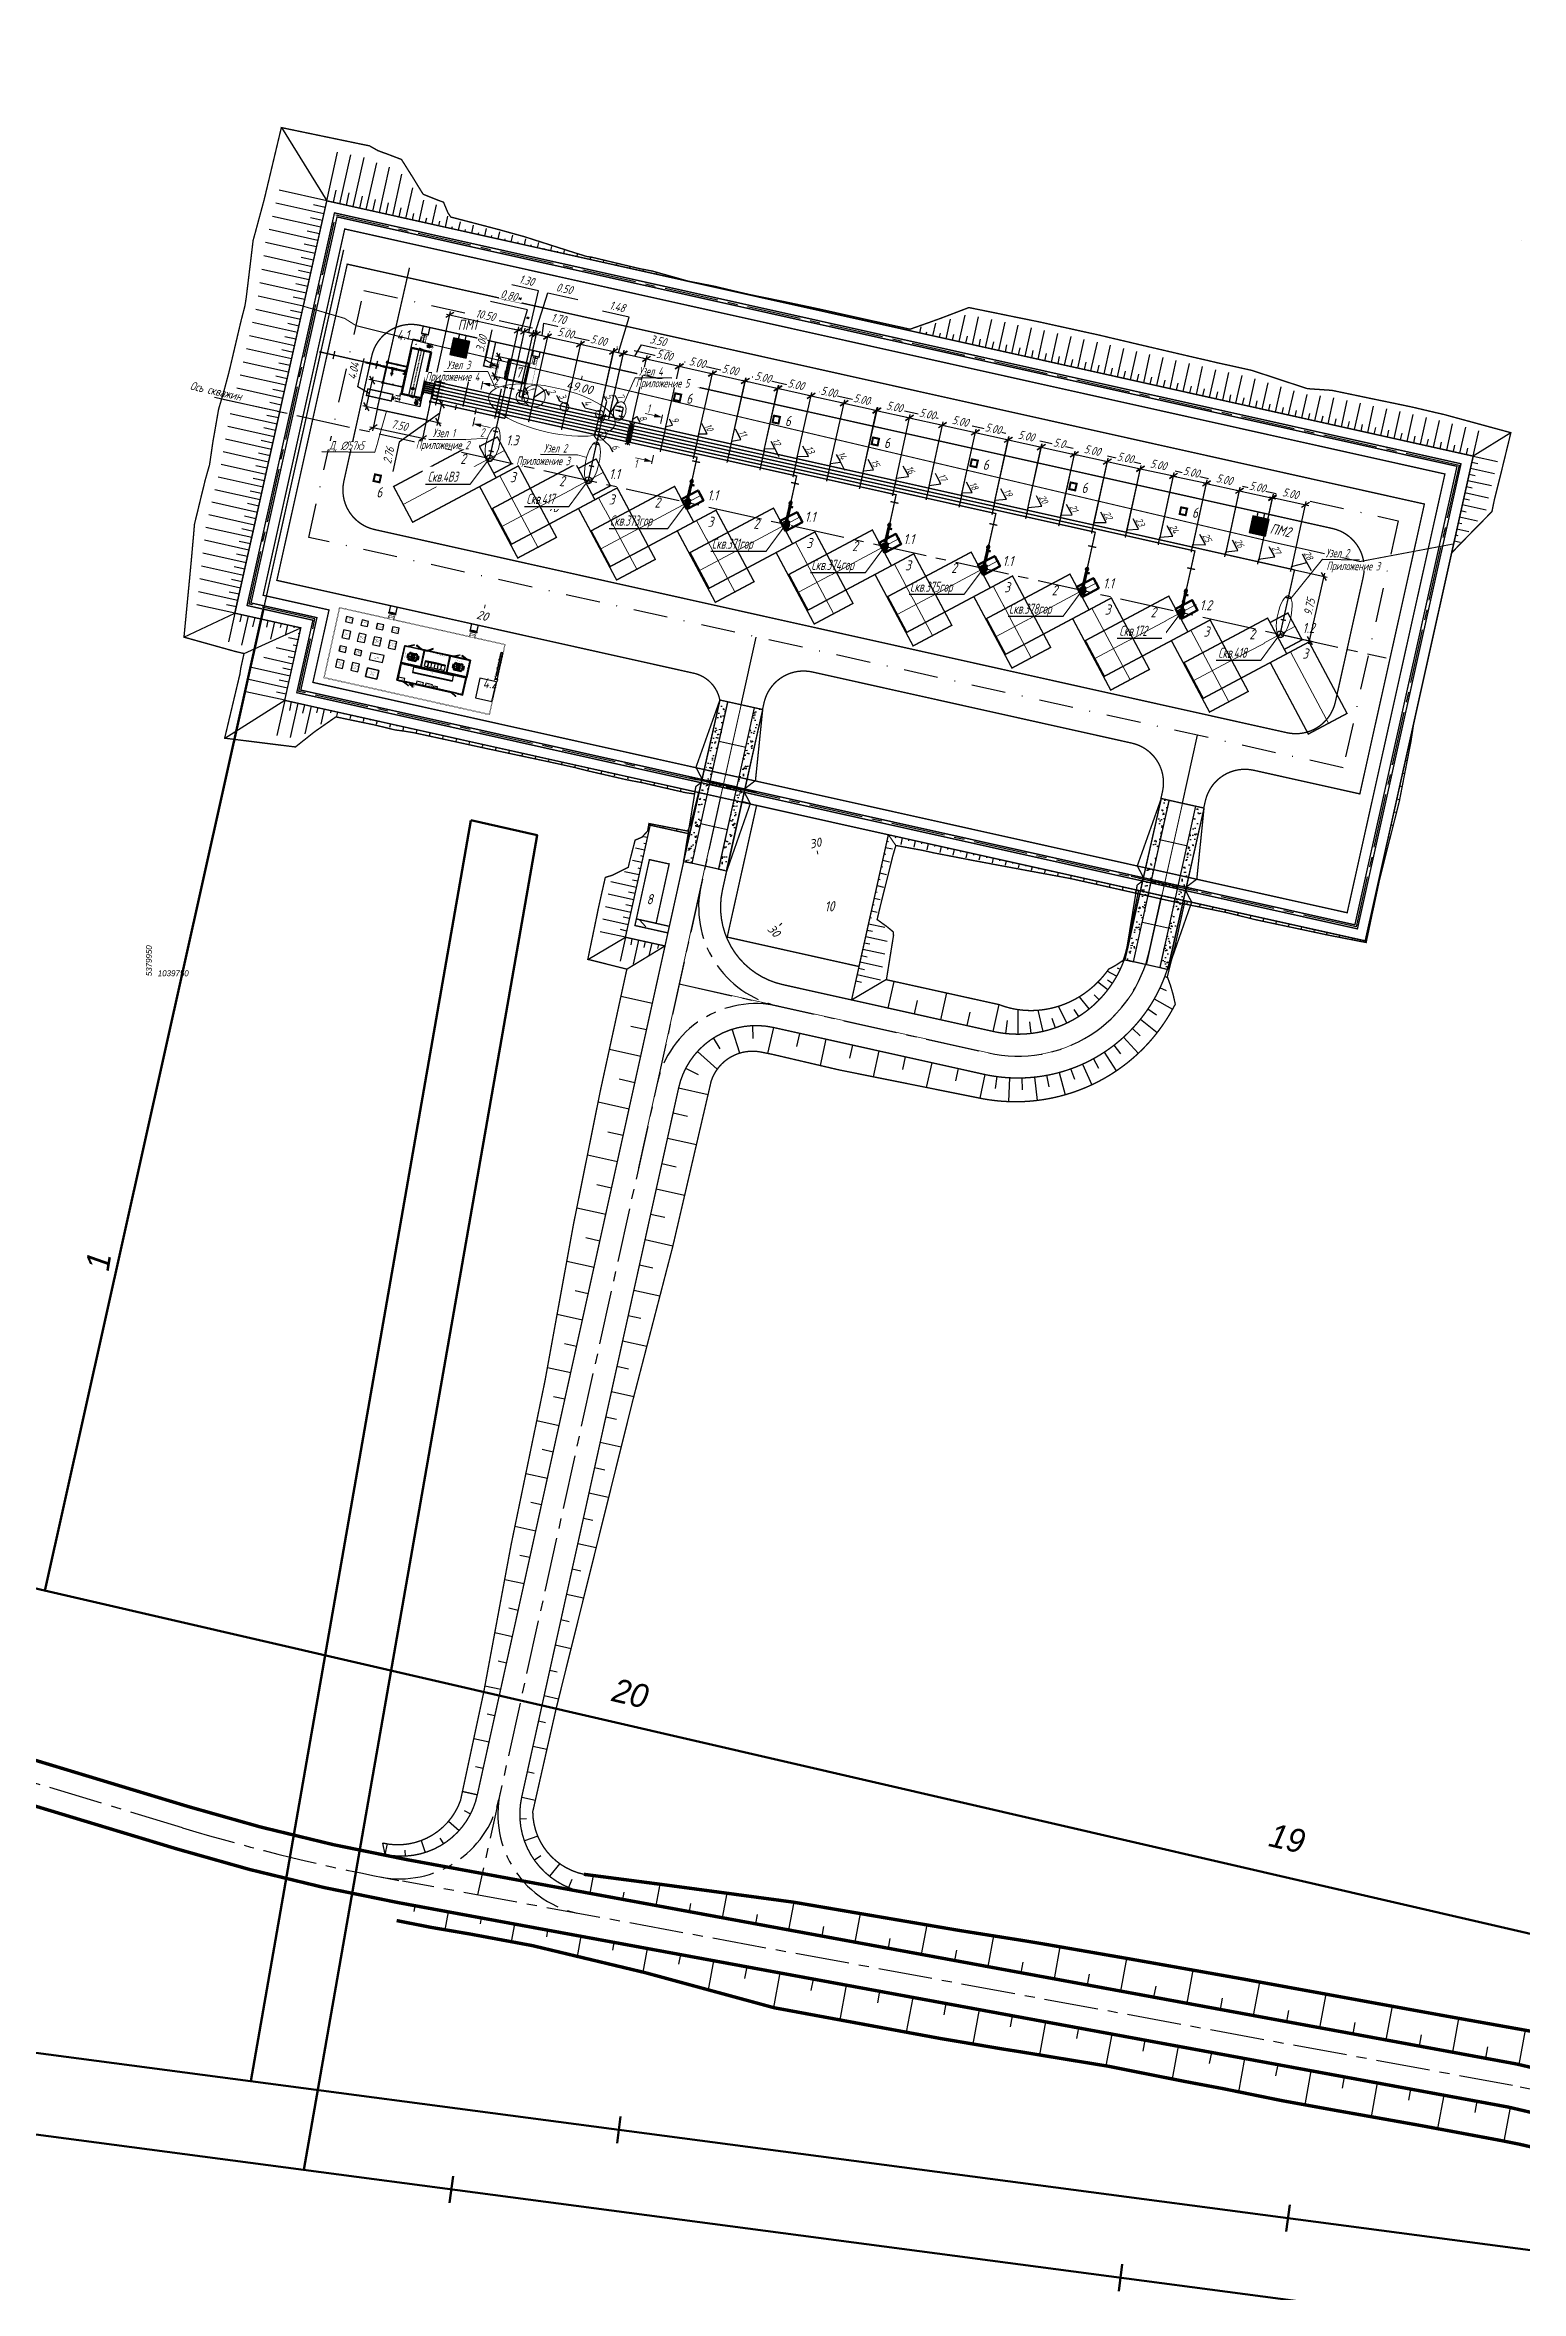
# Model space of a CAD drawing. Extents: x 5370511 to 5386565, y 1010429 to 1053793.
# Drawn here: x 5379721.4 to 5379940.2, y 1039210.9 to 1039543.7 of the extents above; entities that cross this region are included whole.
import ezdxf
from ezdxf import colors
from ezdxf.entities.mleader import LeaderData, LeaderLine
from ezdxf.enums import TextEntityAlignment as Align
from ezdxf.math import Vec2, Vec3

# ---------------------------------------------------------------- set-up
doc = ezdxf.new("R2010")
doc.units = 0
doc.header["$PDMODE"] = 32
doc.header["$PDSIZE"] = 0.3
for name, pattern in [('ACAD_ISO02W100', [15, 12, -3]), ('ACAD_ISO06W100', [36, 24, -3, 0, -3, 0, -3, 0, -3]), ('CONTI', [0]), ('DASHDOTX2', [50.8, 25.4, -12.7, 0, -12.7]), ('HIDDEN', [0.375, 0.25, -0.125]), ('осевая2', [12.5, 8, -1.5, 1.5, -1.5]), ('Штрих 2x1', [3, 2, -1])]:
    doc.linetypes.add(name, pattern=pattern)
doc.layers.get('0').update_dxf_attribs({"linetype": 'CONTINUOUS'})
doc.layers.get('DEFPOINTS').update_dxf_attribs({"linetype": 'CONTINUOUS'})
for name, color, linetype in [('3D-MODEL', 7, 'CONTINUOUS'), ('_0', 7, 'CONTINUOUS'), ('V_RED-CONTOURS-LABEL', 7, 'CONTINUOUS'), ('V_КП_куст_RED-CNT-MAJ', 7, 'CONTINUOUS'), ('АД_ось', 7, 'CONTINUOUS'), ('АД_откосы', 7, 'CONTINUOUS'), ('АД_размеры', 7, 'CONTI'), ('ГЕОСЕТКА_ТЕКСТ', 92, 'CONTINUOUS'), ('ГП-Оформление листа', 7, 'CONTINUOUS'), ('ГП_граница насыпи', 242, 'CONTINUOUS'), ('ГП_обвалование', 7, 'CONTINUOUS'), ('ГП_опоры_схем', 7, 'CONTINUOUS'), ('ГП_ось обвал', 1, 'осевая2'), ('ГП_Ось_проезда', 1, 'DASHDOTX2'), ('ГП_Ось_скважин', 1, 'CONTINUOUS'), ('ГП_откос', 246, 'CONTINUOUS'), ('ГП_переезд', 7, 'CONTINUOUS'), ('ГП_проезд', 114, 'CONTINUOUS'), ('ГП_Размеры', 7, 'CONTINUOUS'), ('ГП_сооружения', 7, 'CONTINUOUS'), ('ОНиГМ сооружения', 7, 'CONTINUOUS'), ('ООНМ трубопроводы', 250, 'CONTI'), ('ТРАССА_АД', 7, 'CONTINUOUS'), ('ТРАССА_НЕФТЕПРОВОД_ANNO', 7, 'CONTINUOUS'), ('Эстакада ЭС', 20, 'CONTINUOUS')]:
    doc.layers.add(name, color=color, linetype=linetype)
for name, color, linetype, lineweight in [('В3', 94, 'CONTINUOUS', 25), ('ГИП_ТРАССА_ВЛ_6', 1, 'CONTINUOUS', 25), ('ГИП_ТРАССА_НЕФТЕПРОВОДА', 6, 'CONTINUOUS', 25), ('ГП_экспл', 170, 'CONTINUOUS', 25), ('ИИ_ОФОРМЛЕНИЕ_025', 7, 'CONTINUOUS', 25), ('ТРАССА_ВЛ', 1, 'CONTINUOUS', 25), ('ТХ_трубопроводы_дренаж', 250, 'CONTINUOUS', 35), ('ЭС (09)', 7, 'CONTINUOUS', 13), ('ЭС (текст)', 7, 'CONTINUOUS', 25), ('ЭС (толстый)', 7, 'CONTINUOUS', 50), ('ЭС (тонкий)', 7, 'CONTINUOUS', 25), ('ЭС сети', 1, 'CONTINUOUS', 50)]:
    doc.layers.add(name, color=color, linetype=linetype, lineweight=lineweight)
doc.styles.add('D431', font='', dxfattribs={"height": 3.5})
doc.styles.add('ESKD1', font='eskd1.shx', dxfattribs={"width": 1.2, "oblique": 14.994305})
doc.styles.add('ГОСТ', font='gost_ful.shx', dxfattribs={"oblique": 15})
doc.styles.add('ГОСТ_НИПИ', font='gost_nipi.shx', dxfattribs={"oblique": 15})
doc.styles.add('ЭС', font='gost_nipi.shx', dxfattribs={"oblique": 14.999978})
doc.styles.get('D431').set_extended_font_data('Do431', italic=True)
doc.linetypes.add('ограждение1', pattern='A,6.35,-2.54,[133,ltypeshp.shx,S=2.54,R=0,X=-2.54,Y=0],-2.54,25.4', length=36.83)
doc.dimstyles.new('Модель М1000-Генплан', dxfattribs={"dimtxt": 1.25, "dimasz": 1, "dimexe": 0.5, "dimexo": 0, "dimgap": 0.5, "dimtad": 1, "dimzin": 0, "dimdsep": 46, "dimtxsty": 'ГОСТ', "dimblk": 'OBLIQUE', "dimcen": 0.09, "dimdle": 0.5, "dimaunit": 1, "dimadec": 0, "dimazin": 0, "dimtfac": 1, "dimtofl": 0, "dimtmove": 1, "dimatfit": 3, "dimldrblk": 'NONE', "dimfxl": 0.18, "dimtfill": 1, "dimtolj": 1, "dimtzin": 0, "dimarcsym": 0})
pattern_1 = [(45, (-1132.38464, -1655.9123), (-0.0561266008, 0.0561266008), []), (135, (-1132.38464, -1655.9123), (-0.0561266008, -0.0561266008), [])]

# ---------------------------------------------------------------- blocks, each defined once
blk = doc.blocks.new('A$C7696276D')
at = {"layer": 'ОНиГМ сооружения', "color": 8}
for p, q in [((6569, 9402), (6649, 9327)), ((6744, 9356), (6714, 9327)), ((8470, 9383), (8470, 9633)), ((8470, 9633), (9070, 9633)), ((9070, 9383), (8470, 9383)), ((9070, 9633), (9070, 9383)), ((2265, 5193, 0), (17, 5194, 0)), ((2265, 5035, 0), (29, 5035, 0)), ((8410, 1218), (8410, 1468)), ((8410, 1468), (9010, 1468)), ((9010, 1218), (8410, 1218)), ((9010, 1468), (9010, 1218))]:
    blk.add_line(p, q, dxfattribs=at)
at = {"layer": 'ОНиГМ сооружения'}
for p, q in [((8082, 8714), (7293, 8911)), ((7198, 1714), (7987, 1517))]:
    blk.add_line(p, q, dxfattribs=at)
at = {"layer": 'ОНиГМ сооружения', "linetype": 'осевая2'}
for p, q in [((7640, 8714), (7640, 1714)), ((7422, 2819), (7852, 2819))]:
    blk.add_line(p, q, dxfattribs=at)
at = {"layer": 'ОНиГМ сооружения', "color": 8, "linetype": 'осевая2'}
for p, q in [((1640, 5114, 0), (23, 5115, 0)), ((3140, 2732), (3140, 5034))]:
    blk.add_line(p, q, dxfattribs=at)
at = {"layer": 'ОНиГМ сооружения', "color": 253}
for p, q in [((1725, 5274, 0), (1555, 5274, 0)), ((1555, 5274, 0), (1555, 5193, 0)), ((1555, 5034, 0), (1555, 4953, 0)), ((1555, 4953, 0), (1725, 4953, 0)), ((1725, 5274, 0), (1725, 5193, 0)), ((1725, 5034, 0), (1725, 4953, 0)), ((2264, 5034), (4056, 5034)), ((2265, 5193, 0), (5863, 5193)), ((3168, 5832), (5985, 5832)), ((3285, 5775), (5985, 5775)), ((4030, 4479, 0), (4030, 4462, 0)), ((4030, 4462, 0), (4190, 4280, 0)), ((4030, 4462, 0), (4190, 4462, 0)), ((4190, 4462, 0), (4030, 4280, 0)), ((4030, 4263, 0), (4030, 4280, 0)), ((4030, 4280, 0), (4190, 4280, 0)), ((4080, 4137, 0), (4140, 4137, 0)), ((4080, 4137, 0), (4080, 4062, 0)), ((4080, 4062, 0), (4140, 4062, 0)), ((4080, 4062, 0), (4080, 4047, 0)), ((4140, 4047, 0), (4080, 4047, 0)), ((4082, 4525, 0), (4082, 4624, 0)), ((4082, 4218, 0), (4082, 4137, 0)), ((4139, 4525, 0), (4139, 4624, 0)), ((4139, 4218, 0), (4139, 4137, 0)), ((4140, 4137, 0), (4140, 4047, 0)), ((4164, 5034), (5863, 5034)), ((4190, 4462, 0), (4190, 4479, 0)), ((4190, 4280, 0), (4190, 4263, 0)), ((5040, 5034), (5040, 5193)), ((5740, 5034), (5740, 5193)), ((9314, 3658), (10864, 3658)), ((9314, 3569), (10864, 3569)), ((9327, 4247), (10596, 4247)), ((9327, 4158), (10640, 4158)), ((9327, 3958), (10596, 3958)), ((9327, 3958), (10596, 3958)), ((9327, 3869), (10640, 3870)), ((9327, 3869), (10640, 3870)), ((9327, 3358), (10640, 3358)), ((9327, 3358), (10640, 3358)), ((9440, 4247), (9440, 4158)), ((9440, 3958), (9440, 3869)), ((9440, 3958), (9440, 3869)), ((9440, 3569), (9440, 3658)), ((9440, 3269), (9440, 3358)), ((9440, 3269), (9440, 3358)), ((10140, 4247), (10140, 4158)), ((10140, 3958), (10140, 3869)), ((10140, 3958), (10140, 3869)), ((10140, 3569), (10140, 3658)), ((10140, 3269), (10140, 3358)), ((10140, 3269), (10140, 3358)), ((10420, 4247), (10420, 4158)), ((10420, 3958), (10420, 3869)), ((10420, 3958), (10420, 3869)), ((10420, 3569), (10420, 3658)), ((10420, 3269), (10420, 3358)), ((10420, 3269), (10420, 3358)), ((10596, 4643), (10596, 4247)), ((10596, 4134), (10596, 3958)), ((10596, 4134), (10596, 3958)), ((10864, 4688), (10640, 4688)), ((10864, 4179), (10678, 4179)), ((10864, 4179), (10678, 4179)), ((10685, 4206), (10685, 4643)), ((10864, 4599), (10685, 4599)), ((10864, 4090), (10685, 4090)), ((10864, 4090), (10685, 4090)), ((10685, 3915), (10685, 4089)), ((10685, 3915), (10685, 4089)), ((10860, 4688), (10860, 4599)), ((10860, 4179), (10860, 4090)), ((10860, 4179), (10860, 4090)), ((10860, 3569), (10860, 3658)), ((10864, 4688), (12067, 4687)), ((10864, 4599), (12067, 4599)), ((10864, 4179), (12067, 4179)), ((10864, 4179), (12067, 4179)), ((10864, 4090), (12067, 4090)), ((10864, 4090), (12067, 4090)), ((10864, 3658), (12067, 3658)), ((10864, 3569), (12067, 3569)), ((3140, 2792), (5985, 2792)), ((3140, 2735), (5985, 2735)), ((9326, 3058), (10640, 3058)), ((9326, 2969), (10595, 2969)), ((9327, 3269), (10596, 3269)), ((9327, 3269), (10596, 3269)), ((9327, 2758), (10641, 2758)), ((9327, 2669), (10640, 2669)), ((9440, 2969), (9440, 3058)), ((9440, 2669), (9440, 2758)), ((10140, 2969), (10140, 3058)), ((10140, 2669), (10140, 2758)), ((10420, 2969), (10420, 3058)), ((10420, 2669), (10420, 2758)), ((10595, 2758), (10595, 2969)), ((10595, 2037), (10595, 2669)), ((10596, 3094), (10596, 3269)), ((10596, 3094), (10596, 3269)), ((10861, 2009), (10640, 2009)), ((10864, 3048), (10668, 3049)), ((10864, 3048), (10668, 3049)), ((10684, 3010), (10685, 2098)), ((10864, 2529), (10684, 2529)), ((10685, 3313), (10685, 3139)), ((10685, 3313), (10685, 3139)), ((10864, 3137), (10685, 3138)), ((10864, 3137), (10685, 3138)), ((10864, 2618), (10685, 2618)), ((10860, 2098), (10685, 2098)), ((10860, 3048), (10860, 3137)), ((10860, 3048), (10860, 3137)), ((10860, 2529), (10860, 2618)), ((10860, 2009), (10860, 2098)), ((10864, 3137), (12067, 3138)), ((10864, 3137), (12067, 3138)), ((10864, 3048), (12067, 3049)), ((10864, 3048), (12067, 3049)), ((10864, 2618), (12067, 2618)), ((10864, 2529), (12067, 2529)), ((10864, 2098), (12067, 2098)), ((10864, 2009), (12067, 2009))]:
    blk.add_line(p, q, dxfattribs=at)
at = {"layer": 'ОНиГМ сооружения', "color": 253, "ltscale": 0.3}
for p, q in [((1640, 5193, 0), (1640, 5274, 0)), ((1640, 4953, 0), (1640, 5034, 0)), ((3112, 6077), (3112, 5804)), ((3112, 5193), (3112, 5804)), ((3169, 6077), (3169, 5832)), ((3169, 5193), (3169, 5775)), ((3168, 2764, 0), (3168, 2764, 0))]:
    blk.add_line(p, q, dxfattribs=at)
at = {"layer": 'ОНиГМ сооружения', "color": 253, "linetype": 'осевая2'}
for p, q in [((6140, 5114), (1640, 5114, 0)), ((3140, 5193), (3140, 6077)), ((3140, 6077), (3140, 5832)), ((4249, 4371, 0), (3969, 4372, 0)), ((4110, 5084, 0), (4111, 4103, 0)), ((9327, 4497), (9140, 4497)), ((9327, 4203), (9140, 4203)), ((10864, 4643), (10596, 4643)), ((10864, 4135), (10596, 4134)), ((10864, 4135), (10596, 4134)), ((10864, 3614), (12068, 3614)), ((10864, 2573), (10595, 2573)), ((10864, 3093), (10596, 3093)), ((10864, 3093), (10596, 3093)), ((10864, 2053), (10596, 2053))]:
    blk.add_line(p, q, dxfattribs=at)
at = {"layer": 'ОНиГМ сооружения', "color": 253, "lineweight": 18}
for p, q in [((2265, 5114), (2720, 5114)), ((3015, 5114), (2561, 5114)), ((2640, 5194), (2640, 5035)), ((2640, 5194), (2640, 5035)), ((3185, 5804), (3111, 5804)), ((3140, 5854), (3140, 5754))]:
    blk.add_line(p, q, dxfattribs=at)
at = {"layer": 'ОНиГМ сооружения', "color": 8, "ltscale": 0.3}
for p, q in [((3111, 2764, 0), (3111, 5034)), ((3168, 2792, 0), (3168, 5034))]:
    blk.add_line(p, q, dxfattribs=at)
at = {"layer": 'ОНиГМ сооружения', "color": 253, "ltscale": 100}
for p, q in [((4725, 5858), (4555, 5858)), ((4555, 5858), (4555, 5832)), ((4555, 5775), (4555, 5749)), ((4555, 5749), (4725, 5749)), ((4725, 5219), (4555, 5219)), ((4555, 5219), (4555, 5193)), ((4555, 5034), (4555, 5008)), ((4555, 5008), (4725, 5008)), ((4725, 5858), (4725, 5832)), ((4725, 5775), (4725, 5749)), ((4725, 5219), (4725, 5193)), ((4725, 5034), (4725, 5008)), ((11345, 4714), (11175, 4714)), ((11175, 4688), (11175, 4714)), ((11175, 4573), (11175, 4599)), ((11175, 4573), (11345, 4573)), ((11345, 4205), (11175, 4205)), ((11175, 4179), (11175, 4205)), ((11345, 4205), (11175, 4205)), ((11175, 4179), (11175, 4205)), ((11175, 4064), (11175, 4090)), ((11175, 4064), (11175, 4090)), ((11175, 4064), (11345, 4064)), ((11175, 4064), (11345, 4064)), ((11175, 3684), (11345, 3684)), ((11175, 3684), (11175, 3658)), ((11175, 3569), (11175, 3543)), ((11345, 3543), (11175, 3543)), ((11345, 4688), (11345, 4714)), ((11345, 4573), (11345, 4599)), ((11345, 4179), (11345, 4205)), ((11345, 4179), (11345, 4205)), ((11345, 4064), (11345, 4090)), ((11345, 4064), (11345, 4090)), ((11345, 3684), (11345, 3658)), ((11345, 3569), (11345, 3543)), ((4725, 2818), (4555, 2818)), ((4555, 2818), (4555, 2792)), ((4555, 2735), (4555, 2709)), ((4555, 2709), (4725, 2709)), ((4725, 2818), (4725, 2792)), ((4725, 2735), (4725, 2709)), ((11175, 3163), (11345, 3163)), ((11175, 3163), (11175, 3137)), ((11175, 3163), (11345, 3163)), ((11175, 3163), (11175, 3137)), ((11175, 3048), (11175, 3022)), ((11175, 3048), (11175, 3022)), ((11345, 3022), (11175, 3022)), ((11345, 3022), (11175, 3022)), ((11175, 2644), (11345, 2644)), ((11175, 2644), (11175, 2618)), ((11175, 2529), (11175, 2503)), ((11345, 2503), (11175, 2503)), ((11175, 2124), (11345, 2124)), ((11175, 2124), (11175, 2098)), ((11175, 2009), (11175, 1983)), ((11345, 1983), (11175, 1983)), ((11345, 3163), (11345, 3137)), ((11345, 3163), (11345, 3137)), ((11345, 3048), (11345, 3022)), ((11345, 3048), (11345, 3022)), ((11345, 2644), (11345, 2618)), ((11345, 2529), (11345, 2503)), ((11345, 2124), (11345, 2098)), ((11345, 2009), (11345, 1983))]:
    blk.add_line(p, q, dxfattribs=at)
at = {"layer": 'ОНиГМ сооружения', "color": 253, "ltscale": 0.7}
for p, q in [((4640, 5858), (4640, 5749)), ((4640, 5219), (4640, 5008)), ((11260, 4573), (11260, 4714)), ((11260, 4064), (11260, 4205)), ((11260, 4064), (11260, 4205)), ((11260, 3684), (11260, 3543)), ((4640, 2818), (4640, 2709)), ((11260, 3163), (11260, 3022)), ((11260, 3163), (11260, 3022)), ((11260, 2644), (11260, 2503)), ((11260, 2124), (11260, 1983))]:
    blk.add_line(p, q, dxfattribs=at)
at = {"layer": 'ОНиГМ сооружения', "color": 18, "lineweight": 50, "true_color": 0x000000}
blk.add_lwpolyline([(9140, 8714), (9140, 1714), (6140, 1714), (6140, 8714), (9140, 8714)], dxfattribs=at)
at = {"layer": 'ОНиГМ сооружения'}
for points in [[(7240, 8714), (7240, 1714)], [(8039, 8714), (8039, 1714)]]:
    blk.add_lwpolyline(points, dxfattribs=at)
at = {"layer": 'ОНиГМ сооружения', "linetype": 'осевая2'}
for points in [[(7637, 8714), (7637, 1714)], [(7640, 8714), (7640, 1714)]]:
    blk.add_lwpolyline(points, dxfattribs=at)
at = {"layer": 'ОНиГМ сооружения', "color": 253, "lineweight": 30}
for points in [[(2265, 5035), (2265, 5194), (2640, 5194, -1), (2640, 5035)], [(3140, 5775), (3315, 5775), (3315, 5832), (3140, 5832, 1)], [(5257, 5114, 1), (5223, 5114, 1)], [(5557, 5114, 1), (5523, 5114, 1)], [(9657, 4203, 1), (9623, 4203, 1)], [(9657, 3914, 1), (9623, 3914, 1)], [(9657, 3914, 1), (9623, 3914, 1)], [(9657, 3614, -1), (9623, 3614, -1)], [(9657, 3314, -1), (9623, 3314, -1)], [(9657, 3314, -1), (9623, 3314, -1)], [(9957, 4203, 1), (9923, 4203, 1)], [(9957, 3914, 1), (9923, 3914, 1)], [(9957, 3914, 1), (9923, 3914, 1)], [(9957, 3614, -1), (9923, 3614, -1)], [(9957, 3314, -1), (9923, 3314, -1)], [(9957, 3314, -1), (9923, 3314, -1)], [(3140, 2735), (3315, 2735), (3315, 2792), (3140, 2792, 1)], [(9657, 3014, -1), (9623, 3014, -1)], [(9657, 2714, -1), (9623, 2714, -1)], [(9957, 3014, -1), (9923, 3014, -1)], [(9957, 2714, -1), (9923, 2714, -1)]]:
    blk.add_lwpolyline(points, format="xyb", close=True, dxfattribs=at)
for points in [[(2640, 5035), (3015, 5035), (3015, 5194), (2640, 5194)], [(3285, 5775), (3168, 5775), (3168, 5654), (3111, 5654), (3111, 5954), (3168, 5954), (3168, 5832), (3285, 5832)], [(9140, 4537), (9201, 4537)], [(9201, 4457), (9140, 4457)], [(9140, 4243), (9201, 4243)], [(9201, 4163), (9140, 4163)], [(9240, 4424), (9201, 4457), (9201, 4537), (9240, 4571)], [(9240, 4129), (9201, 4163), (9201, 4243), (9240, 4277)], [(9288, 4424), (9327, 4453), (9327, 4542), (9288, 4571)], [(9288, 4129), (9327, 4158), (9327, 4247), (9288, 4277)]]:
    blk.add_lwpolyline(points, dxfattribs=at)
at = {"layer": 'ОНиГМ сооружения', "color": 253, "linetype": 'осевая2'}
for points in [[(3112, 5804), (6140, 5804)], [(9140, 4203), (10685, 4203)], [(9140, 3914), (10684, 3915)], [(9140, 3914), (10684, 3915)], [(9140, 3614), (10864, 3614)], [(10864, 4643), (12068, 4644)], [(10864, 4135), (12068, 4135)], [(10864, 4135), (12068, 4135)], [(3112, 2764), (6140, 2764)], [(9140, 3314), (10684, 3313)], [(9140, 3314), (10684, 3313)], [(9140, 3014), (10684, 3014)], [(9140, 2714), (10684, 2711)], [(10864, 3093), (12068, 3093)], [(10864, 3093), (12068, 3093)], [(10864, 2573), (12068, 2573)], [(10864, 2053), (12067, 2053)]]:
    blk.add_lwpolyline(points, dxfattribs=at)
at = {"layer": 'ОНиГМ сооружения', "color": 253, "lineweight": 30, "elevation": 0}
for points in [[(4340, 5194), (3880, 5193), (3880, 5034), (4056, 5034), (4056, 4904), (4164, 4904), (4164, 5034), (4340, 5035)], [(4056, 4804), (4056, 4904), (4164, 4904), (4164, 4804), (4139, 4724), (4139, 4624), (4082, 4624), (4082, 4724)], [(9264, 4026), (9240, 4026), (9240, 3802), (9264, 3802)], [(9264, 4026), (9240, 4026), (9240, 3802), (9264, 3802)], [(9264, 3201), (9240, 3201), (9240, 3426), (9264, 3426)], [(9264, 3201), (9240, 3201), (9240, 3426), (9264, 3426)], [(9264, 4026), (9288, 4026), (9288, 3802), (9264, 3802)], [(9264, 4026), (9288, 4026), (9288, 3802), (9264, 3802)], [(9264, 3201), (9288, 3201), (9288, 3426), (9264, 3426)], [(9264, 3201), (9288, 3201), (9288, 3426), (9264, 3426)], [(9264, 2901), (9240, 2901), (9240, 3126), (9264, 3126)], [(9264, 2601), (9240, 2601), (9240, 2826), (9264, 2826)], [(9264, 2901), (9288, 2901), (9288, 3126), (9264, 3126)], [(9264, 2601), (9288, 2601), (9288, 2826), (9264, 2826)]]:
    blk.add_lwpolyline(points, close=True, dxfattribs=at)
at = {"layer": 'ОНиГМ сооружения', "color": 253, "elevation": 0}
for points in [[(4190, 4496), (4190, 4479), (4030, 4479), (4030, 4496)], [(4190, 4246), (4190, 4263), (4030, 4263), (4030, 4246)]]:
    blk.add_lwpolyline(points, close=True, dxfattribs=at)
for points in [[(4058, 4496), (4082, 4524), (4139, 4524), (4163, 4496)], [(4058, 4246), (4082, 4218), (4139, 4218), (4163, 4246)]]:
    blk.add_lwpolyline(points, dxfattribs=at)
at = {"layer": 'ОНиГМ сооружения', "color": 253, "linetype": 'осевая2', "lineweight": 0}
for points in [[(5240, 5131), (5240, 5097)], [(5540, 5131), (5540, 5097)], [(6140, 4705), (5758, 4705)], [(5883, 4566), (5883, 4835)], [(9640, 4220), (9640, 4186)], [(9640, 3931), (9640, 3897)], [(9640, 3931), (9640, 3897)], [(9640, 3597), (9640, 3631)], [(9640, 3297), (9640, 3331)], [(9640, 3297), (9640, 3331)], [(9940, 4220), (9940, 4186)], [(9940, 3931), (9940, 3897)], [(9940, 3931), (9940, 3897)], [(9940, 3597), (9940, 3631)], [(9940, 3297), (9940, 3331)], [(9940, 3297), (9940, 3331)], [(9640, 2997), (9640, 3031)], [(9640, 2697), (9640, 2731)], [(9940, 2997), (9940, 3031)], [(9940, 2697), (9940, 2731)]]:
    blk.add_lwpolyline(points, dxfattribs=at)
at = {"layer": 'ОНиГМ сооружения', "color": 253}
for points in [[(5976, 4614), (5791, 4614), (5791, 4796), (5976, 4796)], [(6030, 5724), (6013, 5724), (6013, 5884), (6030, 5884)], [(6047, 5724), (6030, 5724), (6030, 5884), (6047, 5884)], [(6030, 2684), (6013, 2684), (6013, 2844), (6030, 2844)], [(6047, 2684), (6030, 2684), (6030, 2844), (6047, 2844)]]:
    blk.add_lwpolyline(points, close=True, dxfattribs=at)
for points in [[(5930, 5245), (5863, 5193), (5863, 5034), (5930, 4983)], [(5930, 5114), (5930, 5297), (5966, 5297), (5966, 5114)], [(5930, 5114), (5930, 4931), (5966, 4931), (5966, 5114)], [(5966, 5114), (5966, 5297), (6003, 5297), (6003, 5114)], [(5966, 5114), (5966, 4931), (6003, 4931), (6003, 5114)], [(5976, 4796), (6140, 4796)], [(5976, 4614), (6140, 4614)], [(6013, 5856), (5985, 5832), (5985, 5775), (6013, 5751)], [(6003, 5245), (6070, 5193), (6070, 5034), (6003, 4983)], [(6047, 5856), (6075, 5832), (6075, 5775), (6047, 5751)], [(6070, 5193), (6140, 5193)], [(6140, 5034), (6070, 5034)], [(6075, 5832), (6140, 5832)], [(6140, 5775), (6075, 5775)], [(9140, 3664), (9184, 3664)], [(9184, 3564), (9140, 3564)], [(9226, 3531), (9184, 3564), (9184, 3664), (9226, 3696)], [(9249, 3614), (9249, 3729), (9226, 3729), (9226, 3614)], [(9249, 3614), (9249, 3499), (9226, 3499), (9226, 3614)], [(9272, 3614), (9272, 3729), (9249, 3729), (9249, 3614)], [(9272, 3614), (9272, 3499), (9249, 3499), (9249, 3614)], [(9272, 3531), (9314, 3564), (9314, 3664), (9272, 3696)], [(6013, 2816), (5985, 2792), (5985, 2735), (6013, 2711)], [(6047, 2816), (6075, 2792), (6075, 2735), (6047, 2711)], [(6075, 2792), (6140, 2792)], [(6140, 2735), (6075, 2735)]]:
    blk.add_lwpolyline(points, dxfattribs=at)
at = {"layer": 'ОНиГМ сооружения', "color": 253, "lineweight": 30, "elevation": 0}
for points in [[(9140, 3954), (9201, 3954)], [(9140, 3954), (9201, 3954)], [(9201, 3874), (9140, 3874)], [(9201, 3874), (9140, 3874)], [(9201, 3354), (9140, 3354)], [(9201, 3354), (9140, 3354)], [(9240, 3840), (9201, 3874), (9201, 3954), (9240, 3988)], [(9240, 3840), (9201, 3874), (9201, 3954), (9240, 3988)], [(9240, 3387), (9201, 3354), (9201, 3274), (9240, 3240)], [(9240, 3387), (9201, 3354), (9201, 3274), (9240, 3240)], [(9288, 3840), (9327, 3869), (9327, 3958), (9288, 3988)], [(9288, 3840), (9327, 3869), (9327, 3958), (9288, 3988)], [(9288, 3387), (9327, 3358), (9327, 3269), (9288, 3240)], [(9288, 3387), (9327, 3358), (9327, 3269), (9288, 3240)], [(9140, 3274), (9201, 3274)], [(9140, 3274), (9201, 3274)], [(9201, 3054), (9140, 3054)], [(9140, 2974), (9201, 2974)], [(9201, 2754), (9140, 2754)], [(9140, 2674), (9201, 2674)], [(9201, 2454), (9140, 2454)], [(9140, 2374), (9201, 2374)], [(9240, 3087), (9201, 3054), (9201, 2974), (9240, 2940)], [(9240, 2787), (9201, 2754), (9201, 2674), (9240, 2640)], [(9240, 2487), (9201, 2454), (9201, 2374), (9240, 2340)], [(9288, 3087), (9326, 3058), (9326, 2969), (9288, 2940)], [(9288, 2787), (9327, 2758), (9327, 2669), (9288, 2640)], [(9288, 2487), (9327, 2458), (9327, 2369), (9288, 2340)]]:
    blk.add_lwpolyline(points, dxfattribs=at)
at = {"layer": 'ОНиГМ сооружения', "color": 253, "lineweight": 30}
for points in [[(9264, 4610), (9240, 4610), (9240, 4385), (9264, 4385)], [(9264, 4315), (9240, 4315), (9240, 4091), (9264, 4091)], [(9264, 4610), (9288, 4610), (9288, 4385), (9264, 4385)], [(9264, 4315), (9288, 4315), (9288, 4091), (9264, 4091)], [(9264, 2307), (9240, 2307), (9240, 2532), (9264, 2532)], [(9264, 2307), (9288, 2307), (9288, 2532), (9264, 2532)]]:
    blk.add_lwpolyline(points, close=True, dxfattribs=at)
for points in [[(3168, 2792), (3168, 2939), (3111, 2939), (3111, 2764, 0.4218877), (3141, 2735)], [(3168, 2764, 0.0000793), (3168, 2764)]]:
    blk.add_lwpolyline(points, format="xyb", dxfattribs=at)
at = {"layer": 'ОНиГМ сооружения', "color": 253}
blk.add_circle((4109, 4372, 0), 140, dxfattribs=at)
at = {"layer": 'ОНиГМ сооружения'}
blk.add_circle((7637, 2819), 181, dxfattribs=at)
at = {"layer": 'ОНиГМ сооружения', "color": 253, "ltscale": 100}
for start, end in [(109.90779, 115.72116), (244.7513, 249.76065), (64.27884, 70.09221), (290.23935, 295.2487)]:
    blk.add_arc((4110, 4371, 0), 138, start, end, dxfattribs=at)
at = {"layer": 'ОНиГМ сооружения', "color": 253}
for centre, radius, start, end in [((4110, 4072, 0), 39.2, 219.99819, 320.00181), ((10630, 3917), 53.9, 357.19404, 130.66032), ((10630, 3917), 53.9, 357.19404, 130.66032), ((10640, 4643), 44.5, 89.76336, 180.03081), ((10638, 4349), 52.3, 27.24933, 144.46432), ((10631, 4206), 53.9, 357.19404, 130.66032), ((10640, 4134), 44.5, 147.54967, 180.03081), ((10638, 3966), 52.3, 27.24933, 144.46432), ((10638, 3966), 52.3, 27.24933, 144.46432), ((10640, 4203), 44.5, 269.96919, 1.23098), ((10640, 3914), 44.5, 269.96919, 1.23098), ((10640, 3914), 44.5, 269.96919, 1.23098), ((10640, 3614), 44.5, 269.96919, 90.03081), ((10640, 3314), 44.5, 358.76902, 90.03081), ((10640, 3314), 44.5, 358.76902, 90.03081), ((10630, 3310), 53.9, 229.33968, 2.80596), ((10630, 3310), 53.9, 229.33968, 2.80596), ((10630, 3010), 53.9, 229.33968, 2.80596), ((10638, 2868), 52.3, 215.53568, 332.75067), ((10640, 2053), 44.5, 180.001, 270.03081), ((10638, 3262), 52.3, 215.53568, 332.75067), ((10638, 3262), 52.3, 215.53568, 332.75067), ((10640, 3093), 44.5, 179.98184, 231.65564), ((10638, 2561), 52.3, 215.53568, 332.75067), ((10638, 2245), 52.3, 215.53568, 332.75067), ((10640, 3014), 44.5, 358.76902, 90.03081), ((10640, 2714), 44.5, 269.96919, 90.03081)]:
    blk.add_arc(centre, radius, start, end, dxfattribs=at)
at = {"layer": 'ОНиГМ сооружения', "color": 8}
for points in [[(23, 5202, 0), (0, 5158, 0), (41, 5081, 0), (23, 5024, 0)], [(3112, 6077), (3130, 6084), (3150, 6069), (3169, 6077)]]:
    blk.add_spline(points, degree=3, dxfattribs=at)
at = {"layer": 'ОНиГМ сооружения', "color": 253}
for points in [[(12067, 4599), (12055, 4621), (12076, 4659), (12067, 4688)], [(12067, 4180), (12055, 4158), (12076, 4119), (12067, 4091)], [(12067, 3658), (12055, 3637), (12076, 3598), (12067, 3569)], [(12067, 3138), (12055, 3116), (12076, 3078), (12067, 3049)], [(12067, 3138), (12055, 3116), (12076, 3078), (12067, 3049)], [(12067, 2618), (12055, 2596), (12076, 2558), (12067, 2529)], [(12067, 2098), (12055, 2076), (12075, 2038), (12067, 2009)]]:
    blk.add_spline(points, degree=3, dxfattribs=at)
at = {"layer": 'ОНиГМ сооружения', "color": 8, "char_height": 125, "attachment_point": 3, "style": 'ГОСТ'}
for insert in [(9042, 9579), (8983, 1413)]:
    blk.add_mtext_dynamic_manual_height_columns('+1,400', width=814, gutter_width=12.5, heights=[0], dxfattribs=dict(at, insert=insert))
blk = doc.blocks.new('125')
at = {"layer": 'ГП_переезд', "lineweight": -3}
h = blk.add_hatch(dxfattribs=at)
h.set_pattern_fill('AR-CONC', color=253, scale=0.3, angle=154.0072)
h.set_pattern_definition([(204.007191443, (-7634486.7304, -5076924.0718), (-1.85162098708, 1.11224984608), [0.225, -2.475]), (149.007191443, (-7634486.7304, -5076924.0718), (-0.61481389126, -2.2107483634), [0.18, -1.98]), (254.458635903, (-7634486.8847, -5076923.979), (-2.46643486206, -1.0984984994), [0.191220576, -2.103426336]), (200.191391443, (-7634486.9933, -5076924.611), (-2.66024599245, 1.849512766), [0.3375, -3.7125]), (250.642826933, (-7634487.215, -5076924.457), (-3.8011068157, -1.3978866138), [0.286831026, -3.15514128]), (145.191355433, (-7634486.9933, -5076924.611), (-3.8011068134, -1.3978866133), [0.27, -2.970000003]), (175.007191443, (-7634487.1972, -5076924.3448), (-1.08023477996, 1.87047930223), [0.225, -2.475]), (120.007191443, (-7634487.1972, -5076924.3448), (-1.60952042005, -1.635496397), [0.18, -1.98]), (225.458636183, (-7634487.2873, -5076924.1889), (-2.6897551782, 0.23498289985), [0.19122057, -2.103426336]), (191.507191443, (-7634486.7304, -5076924.07175), (-0.47047013873, -0.88167651016), [0, -1.956, 0, -2.01, 0, -1.9875]), (161.507191443, (-7634486.7304, -5076924.0718), (-1.22794207685, -0.71767254086), [0, -1.146, 0, -1.911, 0, -0.7575]), (121.507191443, (-7634486.129, -5076924.36495), (-1.409822805246, 0.762676666884), [0, -0.75, 0, -2.34, 0, -3.105]), (111.507191443, (-7634485.8594, -5076924.4964), (-1.70420454994, 0.49682078495), [0, -0.975, 0, -1.554, 0, -2.205])])
h.paths.add_polyline_path([(-13.63, 32.93), (-14.63, 32.93), (-14.63, 8.43), (-13.63, 8.43)])
h = blk.add_hatch(dxfattribs=at)
h.set_pattern_fill('AR-CONC', color=253, scale=0.3, angle=154.0072)
h.set_pattern_definition([(204.007191443, (-7634482.2361, -5076926.263), (-1.85162098708, 1.11224984608), [0.225, -2.475]), (149.007191443, (-7634482.2361, -5076926.263), (-0.61481389126, -2.2107483634), [0.18, -1.98]), (254.458635903, (-7634482.3904, -5076926.1704), (-2.46643486206, -1.0984984994), [0.191220576, -2.103426336]), (200.191391443, (-7634482.499, -5076926.8024), (-2.66024599245, 1.849512766), [0.3375, -3.7125]), (250.642826933, (-7634482.7208, -5076926.6482), (-3.8011068157, -1.3978866138), [0.286831026, -3.15514128]), (145.191355433, (-7634482.499, -5076926.8024), (-3.8011068134, -1.3978866133), [0.27, -2.970000003]), (175.007191443, (-7634482.703, -5076926.536), (-1.08023477996, 1.87047930223), [0.225, -2.475]), (120.007191443, (-7634482.703, -5076926.536), (-1.60952042005, -1.635496397), [0.18, -1.98]), (225.458636183, (-7634482.793, -5076926.3802), (-2.6897551782, 0.23498289985), [0.19122057, -2.103426336]), (191.507191443, (-7634482.2361, -5076926.26304), (-0.47047013873, -0.88167651016), [0, -1.956, 0, -2.01, 0, -1.9875]), (161.507191443, (-7634482.2361, -5076926.263), (-1.22794207685, -0.71767254086), [0, -1.146, 0, -1.911, 0, -0.7575]), (121.507191443, (-7634481.6348, -5076926.5562), (-1.409822805246, 0.762676666884), [0, -0.75, 0, -2.34, 0, -3.105]), (111.507191443, (-7634481.3651, -5076926.6877), (-1.70420454994, 0.49682078495), [0, -0.975, 0, -1.554, 0, -2.205])])
h.paths.add_polyline_path([(-8.63, 32.93), (-9.63, 32.93), (-9.63, 8.43), (-8.63, 8.43)])
at = {"layer": 'ГП_переезд'}
h = blk.add_hatch(dxfattribs=at)
h.set_pattern_fill('ANSI37', color=253, scale=4, angle=154.0072)
h.set_pattern_definition([(199.0071914425, (-7634482.2361, -5076926.26304), (0.16284341402, -0.472738852338), []), (289.0071914425, (-7634482.2361, -5076926.26304), (0.472738852338, 0.16284341402), [])])
h.paths.add_polyline_path([(-9.63, 20.93), (-13.63, 20.93), (-13.63, 20.43), (-9.63, 20.43)])
at = {"layer": 'ГП_переезд', "color": 253, "linetype": 'Continuous'}
for p, q in [((-8.63, 32.93, 0.8), (-14.63, 32.93, 0.8)), ((-6.57, 20.68, 0.8), (-16.7, 20.68, 0.8)), ((-8.63, 8.43, 0.8), (-14.63, 8.43, 0.8))]:
    blk.add_line(p, q, dxfattribs=at)
at = {"layer": 'ГП_переезд', "color": 253, "lineweight": 30}
blk.add_line((-13.63, 20.93, 0.8), (-13.87, 20.93, 0.8), dxfattribs=at)
at = {"layer": 'ГП_переезд', "color": 253, "lineweight": -3, "const_width": 0.2, "elevation": 0.8}
for points in [[(-14.86, 32.91), (-16.15, 22.43)], [(-8.36, 32.93), (-7.12, 22.43)], [(-14.88, 20.93), (-16.15, 22.43)], [(-14.88, 20.43), (-15.55, 19.65)], [(-8.39, 20.93), (-7.12, 22.43)], [(-8.39, 20.43), (-7.12, 18.93)], [(-15.55, 19.65), (-14.91, 8.41)], [(-7.12, 18.93), (-8.36, 8.41)]]:
    blk.add_lwpolyline(points, dxfattribs=at)
at = {"layer": 'ГП_переезд', "color": 253, "const_width": 0.2, "elevation": 0.8}
for points in [[(-14.94, 8.43), (-14.86, 32.91)], [(-8.36, 8.43), (-8.36, 32.93)]]:
    blk.add_lwpolyline(points, dxfattribs=at)
at = {"layer": 'ГП_переезд', "color": 253, "elevation": 0.8}
for points in [[(-13.63, 32.93), (-14.86, 32.93), (-14.91, 8.43), (-13.63, 8.43)], [(-8.36, 32.93), (-9.63, 32.93), (-9.63, 8.43), (-8.41, 8.43)]]:
    blk.add_lwpolyline(points, close=True, dxfattribs=at)
at = {"layer": 'ГП_переезд', "color": 253, "linetype": 'Continuous', "const_width": 0.15, "elevation": 0.8}
for points in [[(-11.63, 26.93), (-11.63, 32.93), (-13.63, 32.93), (-13.63, 26.93)], [(-9.63, 26.93), (-9.63, 32.93), (-11.63, 32.93), (-11.63, 26.93)], [(-11.63, 20.93), (-11.63, 26.93), (-13.63, 26.93), (-13.63, 20.93)], [(-9.63, 20.93), (-9.63, 26.93), (-11.63, 26.93), (-11.63, 20.93)], [(-11.63, 14.43), (-11.63, 20.43), (-13.63, 20.43), (-13.63, 14.43)], [(-9.63, 14.43), (-9.63, 20.43), (-11.63, 20.43), (-11.63, 14.43)], [(-11.63, 8.43), (-11.63, 14.43), (-13.63, 14.43), (-13.63, 8.43)], [(-9.63, 8.43), (-9.63, 14.43), (-11.63, 14.43), (-11.63, 8.43)]]:
    blk.add_lwpolyline(points, close=True, dxfattribs=at)
blk = doc.blocks.new('хоз')
at = {"layer": 'ГП_сооружения', "color": 0}
blk.add_line((5454603.98, 7337904.79), (5454604.18, 7337903.42), dxfattribs=at)
at = {"layer": 'ГП_сооружения', "color": 0, "const_width": 0.2}
blk.add_lwpolyline([(5454603.67, 7337905.16), (5454610.18, 7337911.37), (5454612.25, 7337909.2), (5454605.74, 7337902.99), (5454603.67, 7337905.16)], dxfattribs=at)
blk = doc.blocks.new('_Oblique')
at = {"color": 0, "linetype": 'ByBlock', "lineweight": -2}
blk.add_line((-0.5, -0.5), (0.5, 0.5), dxfattribs=at)
blk = doc.blocks.new('*D347')
at = {"layer": 'DEFPOINTS', "color": 0, "lineweight": 15, "transparency": 16777216}
for p in [(5379790.32, 1039497.14), (5379789.67, 1039494.22)]:
    blk.add_point(p, dxfattribs=at)
at = {"layer": 'ГП_сооружения', "color": 0, "lineweight": -2, "transparency": 16777216}
for p, q in [((5379786.72, 1039496.99), (5379787.72, 1039501.47)), ((5379788.43, 1039496.03), (5379786.72, 1039496.99)), ((5379787.99, 1039494.08), (5379788.86, 1039497.98)), ((5379790.32, 1039497.14), (5379788.27, 1039497.6)), ((5379789.67, 1039494.22), (5379787.61, 1039494.67))]:
    blk.add_line(p, q, dxfattribs=at)
at = {"layer": 'ГП_сооружения', "color": 0, "lineweight": -2, "transparency": 16777216, "rotation": 257.4445916640407}
blk.add_blockref('_Oblique', (5379788.1, 1039494.56), dxfattribs=at)
at = {"layer": 'ГП_сооружения', "color": 0, "transparency": 16777216, "insert": (5379786.12, 1039499.47), "char_height": 1.25, "attachment_point": 5, "rotation": 77.4446, "style": 'ГОСТ', "bg_fill": 3, "box_fill_scale": 1.1, "bg_fill_color": 256, "bg_fill_true_color": 13158600, "bg_fill_transparency": 0}
blk.add_mtext('\\A1;3.00', dxfattribs=at)
at = {"layer": 'DEFPOINTS', "color": 0, "lineweight": 15, "transparency": 16777216}
blk.add_point((5379788.76, 1039497.49), dxfattribs=at)
at = {"layer": 'ГП_сооружения', "color": 0, "lineweight": -2, "transparency": 16777216, "rotation": 77.44459166404067}
blk.add_blockref('_Oblique', (5379788.76, 1039497.49), dxfattribs=at)
blk = doc.blocks.new('_None')
blk = doc.blocks.new('куст_откос')
at = {"layer": 'ГП_откос', "color": 253, "lineweight": 15, "const_width": 0.2, "elevation": 49.01}
for points in [[(101.98, -5), (102.63, -3.92), (103.79, -2.04), (104.48, -0.94), (106.49, 2.3), (106.49, 2.59), (106.46, 4.08), (106.47, 4.39), (106.56, 7.89), (106.69, 14.32), (100.1, 14.63), (96.86, 14.78), (96.55, 14.8), (94.91, 14.81), (91.75, 14.85), (91.52, 14.85), (88.58, 14.81), (85.38, 14.76), (82.14, 14.72), (79.43, 14.68), (78.71, 14.57), (75.86, 14.14), (74.82, 14.24), (72.06, 14.51), (69.47, 14.77), (67.19, 14.99), (66.97, 14.99), (63.86, 14.99), (61.97, 14.98), (60.79, 15), (57.81, 15.02), (55.85, 15.04), (53.87, 15.06), (51.88, 15.08), (50.02, 15.1), (49.88, 15.1), (47.88, 15.13), (45.87, 15.15), (44.02, 15.18), (43.82, 15.18), (41.72, 15.17), (39.63, 15.17), (37.54, 15.16), (35.45, 15.16), (35.05, 15.16), (32.4, 15.11), (30.33, 15.07), (28.3, 15.04), (25.22, 14.98), (24.27, 14.96), (21.38, 13.05), (20.31, 12.35), (20.1, 12.22), (19.33, 11.73), (16.47, 9.94), (14.98, 9.94), (14.9, 9.94), (9.86, 9.93), (9.78, 9.93), (6.61, 9.93), (4.75, 9.93), (4.67, 9.93), (2.52, 9.93), (-0.37, 9.9), (-2.98, 9.87), (-5.45, 9.82), (-5.49, 9.82), (-5.53, 9.82), (-7.84, 9.78), (-10.61, 9.81), (-10.64, 9.81), (-13.24, 9.85), (-15.73, 9.78), (-15.75, 9.78), (-17.08, 9.74), (-20.84, 9.95), (-20.93, 9.95), (-22.66, 10.05), (-24.51, 9.99), (-25.96, 10.01), (-26.07, 10.01), (-31.08, 10.09), (-31.22, 10.09), (-31.95, 10.1), (-32.61, 10.04), (-35.74, 10.3), (-36.2, 10.35), (-36.44, 10.37), (-41.31, 10.81), (-41.74, 10.85), (-42.25, 10.9), (-44.28, 11), (-46.12, 11.1), (-46.43, 11.11), (-46.97, 11.13), (-51.55, 11.3), (-52.16, 11.32), (-53.56, 11.37), (-54.09, 11.86), (-55.1, 13.29), (-55.95, 13.39), (-56.67, 13.51), (-58.3, 13.78), (-59.68, 15.2), (-60.11, 15.65), (-61.78, 17.34), (-62.55, 18.11), (-65.09, 18.48), (-65.15, 18.48), (-66.26, 18.63), (-66.9, 18.83), (-67.62, 19.05), (-68.45, 19.03), (-80.95, 18.85), (-81.11, 8.03), (-81.11, 7.93), (-81.27, 4.39), (-81.34, 2.79), (-81.4, 1.63), (-81.14, -0.94), (-80.79, -4.45), (-80.61, -6.28), (-80.54, -7.02), (-80.48, -8.01), (-80.48, -8.17), (-80.48, -8.23), (-80.48, -8.29), (-80.55, -10.19), (-80.57, -11.61), (-80.59, -13.52), (-80.63, -16.94), (-80.65, -18.29), (-80.74, -20.43), (-80.78, -21.42), (-80.84, -22.28), (-80.95, -23.83), (-80.95, -23.96), (-80.79, -27.38), (-80.74, -28.61), (-80.7, -29.16), (-80.47, -32.24), (-80.49, -32.48), (-80.61, -34.6), (-80.63, -35.77), (-80.67, -37.58), (-80.7, -39.36), (-80.74, -41.32), (-80.55, -42.68), (-80.3, -44.61), (-80.04, -46.57), (-79.89, -47.78), (-79.53, -50.65), (-78.62, -57.98), (-70.92, -58.39), (-69.41, -58.42), (-69.41, -60.64), (-69.4, -60.8), (-69.39, -60.86), (-69.35, -61.4), (-69.34, -61.47), (-69.48, -71.28), (-59.56, -70.33), (-58.96, -70.27), (-56.93, -67.76), (-56.65, -67.42), (-55.89, -66.59), (-54.08, -64.62), (-51.84, -64.59), (-48.32, -64.54), (-47.02, -64.56), (-46.08, -64.58), (-45.12, -64.6), (-43.73, -64.48), (-42.29, -64.4), (-42.07, -64.4), (-37.15, -64.37), (-32.22, -64.35), (-30.61, -64.34), (-30.3, -64.33), (-29.93, -64.33), (-29.52, -64.33), (-27.23, -64.31), (-22.2, -64.26), (-20.5, -64.25), (-17.9, -64.25), (-17.27, -64.27), (-16.02, -64.31), (-12.54, -64.33), (-10.06, -64.35), (-7.48, -64.27), (-7.42, -64.27), (-4.46, -64.3), (-2.61, -64.31), (-2.45, -64.31), (-2.29, -64.31), (-2.13, -64.31), (-1.96, -64.31), (-1.8, -64.31), (-1.63, -64.31), (-1.46, -64.32), (-1.3, -64.32), (-1.13, -64.32), (-1.02, -64.32), (-0.96, -64.31), (0.28, -64.21)], [(31.04, -65.18), (35.05, -65.03), (35.16, -65.03), (35.5, -65.03), (36.78, -65.03), (40.21, -64.93), (42.8, -64.86), (45.01, -64.78), (45.36, -64.77), (45.7, -64.76), (50.52, -64.59), (50.79, -64.58), (55.67, -64.4), (55.87, -64.39), (57.43, -64.34), (60.82, -64.34), (61, -64.34), (65.98, -64.35), (66.16, -64.35), (71.13, -64.37), (72.74, -64.37), (72.9, -64.37), (72.92, -64.37), (72.95, -64.37), (76.1, -64.32), (76.27, -64.31), (81.2, -64.23), (81.27, -64.24), (81.41, -64.24), (81.56, -64.24), (85.33, -64.33), (86.56, -64.32), (86.73, -64.32), (91.7, -64.27), (96.71, -64.22), (96.84, -64.21), (96.92, -64.21), (102.18, -64.07), (102.15, -61.2), (102.13, -59.43), (102.13, -58.73), (102.13, -58.67), (102.09, -54.57), (102.12, -53.53), (102.12, -53.48), (102.26, -48.39), (102.27, -48.28), (102.38, -44.3), (102.41, -43.24), (102.41, -43.08), (102.43, -42.55), (102.3, -38), (102.3, -37.88), (102.18, -33.38), (102.13, -32.74), (102.13, -32.68), (102.02, -31.13), (102, -27.49), (102, -27.48), (101.98, -22.71)]]:
    blk.add_lwpolyline(points, dxfattribs=at)
at = {"layer": 'ГП_откос', "color": 253, "linetype": 'ByBlock', "lineweight": -3}
for points in [[(-80.95, 18.85), (-72.02, 9.73)], [(-72.02, 9.73), (-72.02, 17.13)], [(-70.02, 9.73), (-70.02, 17.15)], [(-68.02, 9.73), (-68.02, 17.18)], [(-66.02, 9.73), (-66.02, 16.83)], [(-64.02, 9.73), (-64.02, 16.6)], [(-62.02, 9.73), (-62.02, 16.01)], [(-60.02, 9.73), (-60.02, 14.39)], [(23.98, 9.73), (23.98, 13.76)], [(25.98, 9.73), (25.98, 13.94)], [(27.98, 9.73), (27.98, 13.97)], [(29.98, 9.73), (29.98, 14)], [(31.98, 9.73), (31.98, 14.03)], [(33.98, 9.73), (33.98, 14.06)], [(35.98, 9.73), (35.98, 14.07)], [(37.98, 9.73), (37.98, 14.08)], [(39.98, 9.73), (39.98, 14.08)], [(41.98, 9.73), (41.98, 14.08)], [(43.98, 9.73), (43.98, 14.09)], [(45.98, 9.73), (45.98, 14.07)], [(47.98, 9.73), (47.98, 14.04)], [(49.98, 9.73), (49.98, 14.02)], [(51.98, 9.73), (51.98, 14.01)], [(53.98, 9.73), (53.98, 13.99)], [(55.98, 9.73), (55.98, 13.98)], [(57.98, 9.73), (57.98, 13.96)], [(59.98, 9.73), (59.98, 13.95)], [(61.98, 9.73), (61.98, 13.93)], [(63.98, 9.73), (63.98, 13.93)], [(65.98, 9.73), (65.98, 13.94)], [(67.98, 9.73), (67.98, 13.88)], [(69.98, 9.73), (69.98, 13.72)], [(71.98, 9.73), (71.98, 13.56)], [(73.98, 9.73), (73.98, 13.4)], [(77.98, 9.73), (77.98, 13.51)], [(79.98, 9.73), (79.98, 13.69)], [(81.98, 9.73), (81.98, 13.72)], [(83.98, 9.73), (83.98, 13.74)], [(85.98, 9.73), (85.98, 13.76)], [(87.98, 9.73), (87.98, 13.78)], [(89.98, 9.73), (89.98, 13.81)], [(91.98, 9.73), (91.98, 13.82)], [(93.98, 9.73), (93.98, 13.8)], [(95.98, 9.73), (95.98, 13.79)], [(97.98, 9.73), (97.98, 13.73)], [(99.98, 9.73), (99.98, 13.65)], [(106.69, 14.32), (101.98, 9.73)], [(101.98, 9.73), (101.98, 13.58)], [(-71.02, 9.73), (-71.02, 11.58)], [(-69.02, 9.73), (-69.02, 11.58)], [(-67.02, 9.73), (-67.02, 11.55)], [(-65.02, 9.73), (-65.02, 11.47)], [(-63.02, 9.73), (-63.02, 11.42)], [(-61.02, 9.73), (-61.02, 11.09)], [(-59.02, 9.73), (-59.02, 10.69)], [(-58.02, 9.73), (-58.02, 12.93)], [(-57.02, 9.73), (-57.02, 10.49)], [(-56.02, 9.73), (-56.02, 12.66)], [(-55.02, 9.73), (-55.02, 10.41)], [(-54.02, 9.73), (-54.02, 11.38)], [(-53.02, 9.73), (-53.02, 10.05)], [(-52.02, 9.73), (-52.02, 11)], [(-51.02, 9.73), (-51.02, 10.04)], [(-50.02, 9.73), (-50.02, 10.94)], [(-49.02, 9.73), (-49.02, 10.02)], [(-48.02, 9.73), (-48.02, 10.88)], [(-47.02, 9.73), (-47.02, 10.01)], [(-46.02, 9.73), (-46.02, 10.82)], [(-45.02, 9.73), (-45.02, 9.99)], [(-44.02, 9.73), (-44.02, 10.74)], [(-42.02, 9.73), (-42.02, 10.65)], [(-40.02, 9.73), (-40.02, 10.5)], [(-38.02, 9.73), (-38.02, 10.35)], [(-36.02, 9.73), (-36.02, 10.21)], [(-34.02, 9.73), (-34.02, 10.07)], [(-32.02, 9.73), (-32.02, 10.02)], [(-30.02, 9.73), (-30.02, 10)], [(17.98, 9.73), (17.98, 10.65)], [(18.98, 9.73), (18.98, 10.08)], [(19.98, 9.73), (19.98, 11.66)], [(20.98, 9.73), (20.98, 10.34)], [(21.98, 9.73), (21.98, 12.71)], [(22.98, 9.73), (22.98, 10.6)], [(24.98, 9.73), (24.98, 10.78)], [(26.98, 9.73), (26.98, 10.78)], [(28.98, 9.73), (28.98, 10.79)], [(30.98, 9.73), (30.98, 10.8)], [(32.98, 9.73), (32.98, 10.8)], [(34.98, 9.73), (34.98, 10.81)], [(36.98, 9.73), (36.98, 10.81)], [(38.98, 9.73), (38.98, 10.81)], [(40.98, 9.73), (40.98, 10.81)], [(42.98, 9.73), (42.98, 10.82)], [(44.98, 9.73), (44.98, 10.81)], [(46.98, 9.73), (46.98, 10.81)], [(48.98, 9.73), (48.98, 10.8)], [(50.98, 9.73), (50.98, 10.8)], [(52.98, 9.73), (52.98, 10.79)], [(54.98, 9.73), (54.98, 10.79)], [(56.98, 9.73), (56.98, 10.79)], [(58.98, 9.73), (58.98, 10.78)], [(60.98, 9.73), (60.98, 10.78)], [(62.98, 9.73), (62.98, 10.78)], [(64.98, 9.73), (64.98, 10.78)], [(66.98, 9.73), (66.98, 10.78)], [(68.98, 9.73), (68.98, 10.74)], [(70.98, 9.73), (70.98, 10.7)], [(72.98, 9.73), (72.98, 10.66)], [(74.98, 9.73), (74.98, 10.63)], [(75.98, 9.73), (75.98, 13.27)], [(76.98, 9.73), (76.98, 10.64)], [(78.98, 9.73), (78.98, 10.7)], [(80.98, 9.73), (80.98, 10.72)], [(82.98, 9.73), (82.98, 10.73)], [(84.98, 9.73), (84.98, 10.73)], [(86.98, 9.73), (86.98, 10.74)], [(88.98, 9.73), (88.98, 10.74)], [(90.98, 9.73), (90.98, 10.75)], [(92.98, 9.73), (92.98, 10.75)], [(94.98, 9.73), (94.98, 10.74)], [(96.98, 9.73), (96.98, 10.74)], [(98.98, 9.73), (98.98, 10.72)], [(100.98, 9.73), (100.98, 10.7)], [(-72.02, 7.73), (-79.3, 7.73)], [(-72.02, 9.73), (-79.27, 9.73)], [(-72.02, 6.73), (-73.85, 6.73)], [(-72.02, 8.73), (-73.84, 8.73)], [(-43.02, 9.73), (-43.02, 9.97)], [(-41.02, 9.73), (-41.02, 9.94)], [(-39.02, 9.73), (-39.02, 9.9)], [(-37.02, 9.73), (-37.02, 9.86)], [(-35.02, 9.73), (-35.02, 9.83)], [(-33.02, 9.73), (-33.02, 9.8)], [(-31.02, 9.73), (-31.02, 9.8)], [(-29.02, 9.73), (-29.02, 9.79)], [(-28.02, 9.73), (-28.02, 9.98)], [(-27.02, 9.73), (-27.02, 9.79)], [(-26.02, 9.73), (-26.02, 9.95)], [(-25.02, 9.73), (-25.02, 9.78)], [(-24.02, 9.73), (-24.02, 9.95)], [(-23.02, 9.73), (-23.02, 9.79)], [(-22.02, 9.73), (-22.02, 9.96)], [(-21.02, 9.73), (-21.02, 9.77)], [(-20.02, 9.73), (-20.02, 9.87)], [(-19.02, 9.73), (-19.02, 9.75)], [(-18.02, 9.73), (-18.02, 9.78)], [(-17.02, 9.73), (-17.02, 9.73)], [(-16.02, 9.73), (-16.02, 9.76)], [(-15.02, 9.73), (-15.02, 9.74)], [(-14.02, 9.73), (-14.02, 9.81)], [(-13.02, 9.73), (-13.02, 9.75)], [(-12.02, 9.73), (-12.02, 9.81)], [(-11.02, 9.73), (-11.02, 9.74)], [(-10.02, 9.73), (-10.02, 9.79)], [(-9.02, 9.73), (-9.02, 9.74)], [(-8.02, 9.73), (-8.02, 9.77)], [(-7.02, 9.73), (-7.02, 9.74)], [(-6.02, 9.73), (-6.02, 9.79)], [(-5.02, 9.73), (-5.02, 9.75)], [(-4.02, 9.73), (-4.02, 9.83)], [(-3.02, 9.73), (-3.02, 9.75)], [(-2.02, 9.73), (-2.02, 9.85)], [(-1.02, 9.73), (-1.02, 9.76)], [(-0.02, 9.73), (-0.02, 9.87)], [(0.98, 9.73), (0.98, 9.76)], [(1.98, 9.73), (1.98, 9.89)], [(2.98, 9.73), (2.98, 9.77)], [(3.98, 9.73), (3.98, 9.89)], [(4.98, 9.73), (4.98, 9.77)], [(5.98, 9.73), (5.98, 9.89)], [(6.98, 9.73), (6.98, 9.77)], [(7.98, 9.73), (7.98, 9.89)], [(8.98, 9.73), (8.98, 9.77)], [(9.98, 9.73), (9.98, 9.89)], [(10.98, 9.73), (10.98, 9.77)], [(11.98, 9.73), (11.98, 9.89)], [(12.98, 9.73), (12.98, 9.77)], [(13.98, 9.73), (13.98, 9.89)], [(14.98, 9.73), (14.98, 9.77)], [(15.98, 9.73), (15.98, 9.89)], [(16.98, 9.73), (16.98, 9.83)], [(101.98, 9.73), (105.67, 9.73)], [(101.98, 8.81), (102.9, 8.81)], [(101.98, 7.88), (105.64, 7.88)], [(101.98, 6.96), (102.89, 6.96)], [(-72.02, 3.72), (-79.45, 3.72)], [(-72.02, 5.73), (-79.37, 5.73)], [(-72.02, 4.72), (-73.87, 4.72)], [(101.98, 6.04), (105.6, 6.04)], [(101.98, 5.12), (102.88, 5.12)], [(101.98, 4.2), (105.56, 4.2)], [(-72.02, 1.72), (-79.52, 1.72)], [(-72.02, 2.72), (-73.88, 2.72)], [(-72.02, 0.72), (-73.88, 0.72)], [(101.98, 3.28), (102.88, 3.28)], [(101.98, 2.36), (105.59, 2.36)], [(101.98, 1.44), (102.78, 1.44)], [(101.98, 0.52), (104.71, 0.52)], [(-72.02, -0.28), (-79.37, -0.28)], [(-72.02, -2.28), (-79.21, -2.28)], [(-72.02, -1.28), (-73.84, -1.28)], [(-72.02, -3.28), (-73.8, -3.28)], [(101.98, -0.4), (102.55, -0.4)], [(101.98, -1.32), (103.79, -1.32)], [(101.98, -2.24), (102.32, -2.24)], [(101.98, -3.16), (102.87, -3.16)], [(-72.02, -4.28), (-79.05, -4.28)], [(-72.02, -6.28), (-78.89, -6.28)], [(-72.02, -5.28), (-73.76, -5.28)], [(101.98, -4.08), (102.09, -4.08)], [(101.98, -5), (101.98, -5)], [(-72.02, -8.28), (-78.79, -8.28)], [(-72.02, -7.28), (-73.72, -7.28)], [(-72.02, -9.28), (-73.72, -9.28)], [(-72.02, -12.28), (-78.86, -12.28)], [(-72.02, -10.28), (-78.84, -10.28)], [(-72.02, -11.28), (-73.73, -11.28)], [(-72.02, -13.28), (-73.73, -13.28)], [(-72.02, -16.28), (-78.9, -16.28)], [(-72.02, -14.28), (-78.88, -14.28)], [(-72.02, -15.28), (-73.74, -15.28)], [(-72.02, -18.28), (-78.92, -18.28)], [(-72.02, -19.28), (-73.75, -19.28)], [(-72.02, -17.28), (-73.74, -17.28)], [(-80.85, -22.28), (-72.02, -22.28)], [(-72.02, -20.28), (-78.99, -20.28)], [(-72.02, -23.24), (-73.8, -23.24)], [(-72.02, -21.28), (-73.77, -21.28)], [(101.98, -22.71), (101.98, -22.71)], [(-72.02, -24.19), (-79.15, -24.19)], [(-72.02, -26.1), (-79.08, -26.1)], [(-72.02, -25.15), (-73.79, -25.15)], [(101.98, -23.69), (101.98, -23.69)], [(101.98, -24.67), (101.99, -24.67)], [(101.98, -25.65), (101.98, -25.65)], [(-72.02, -28.02), (-79.01, -28.02)], [(-72.02, -29.93), (-78.92, -29.93)], [(-72.02, -27.06), (-73.78, -27.06)], [(-72.02, -28.97), (-73.76, -28.97)], [(101.98, -26.63), (102, -26.63)], [(101.98, -27.61), (101.99, -27.61)], [(101.98, -28.59), (102, -28.59)], [(101.98, -29.57), (101.99, -29.57)], [(-72.02, -31.84), (-78.81, -31.84)], [(-72.02, -30.88), (-73.73, -30.88)], [(-72.02, -32.8), (-73.72, -32.8)], [(101.98, -30.55), (102.01, -30.55)], [(101.98, -31.53), (101.99, -31.53)], [(101.98, -32.51), (102.09, -32.51)], [(-72.02, -35.66), (-78.91, -35.66)], [(-72.02, -33.75), (-78.85, -33.75)], [(-72.02, -34.71), (-73.74, -34.71)], [(101.98, -33.49), (102.02, -33.49)], [(101.98, -34.47), (102.16, -34.47)], [(101.98, -35.45), (102.03, -35.45)], [(101.98, -36.43), (102.21, -36.43)], [(-72.02, -39.49), (-78.96, -39.49)], [(-72.02, -37.58), (-78.94, -37.58)], [(-72.02, -38.53), (-73.75, -38.53)], [(-72.02, -36.62), (-73.74, -36.62)], [(101.98, -37.41), (102.04, -37.41)], [(101.98, -38.39), (102.25, -38.39)], [(101.98, -39.37), (102.05, -39.37)], [(-72.02, -41.4), (-78.98, -41.4)], [(-72.02, -40.45), (-73.76, -40.45)], [(-72.02, -42.36), (-73.73, -42.36)], [(101.98, -40.35), (102.29, -40.35)], [(101.98, -41.33), (102.06, -41.33)], [(101.98, -42.31), (102.33, -42.31)], [(-72.02, -43.31), (-78.78, -43.31)], [(-72.02, -45.23), (-78.58, -45.23)], [(-72.02, -44.27), (-73.68, -44.27)], [(-72.02, -46.18), (-73.63, -46.18)], [(101.98, -43.29), (102.07, -43.29)], [(101.98, -44.27), (102.3, -44.27)], [(101.98, -45.25), (102.06, -45.25)], [(101.98, -46.23), (102.26, -46.23)], [(-72.02, -47.14), (-78.38, -47.14)], [(-72.02, -49.05), (-78.19, -49.05)], [(-72.02, -48.09), (-73.59, -48.09)], [(101.98, -47.21), (102.04, -47.21)], [(101.98, -48.19), (102.21, -48.19)], [(101.98, -49.17), (102.03, -49.17)], [(-78.62, -57.98), (-72.02, -52.87)], [(-72.02, -50.96), (-78, -50.96)], [(-72.02, -52.87), (-77.81, -52.87)], [(-72.02, -50.01), (-73.54, -50.01)], [(-72.02, -51.92), (-73.49, -51.92)], [(-72.02, -52.87), (-72.02, -57.24)], [(-71.02, -52.87), (-71.02, -53.98)], [(-70.02, -52.87), (-70.02, -57.3)], [(-69.39, -58.42), (-62.02, -52.87)], [(-69.02, -52.87), (-69.02, -54.27)], [(-68.02, -52.87), (-68.02, -56.93)], [(-67.02, -52.87), (-67.02, -53.87)], [(-66.02, -52.87), (-66.02, -55.47)], [(-65.02, -52.87), (-65.02, -53.47)], [(-64.02, -52.87), (-64.02, -54.47)], [(-63.02, -52.87), (-63.02, -53.07)], [(101.98, -50.15), (102.17, -50.15)], [(101.98, -51.13), (102.02, -51.13)], [(101.98, -52.11), (102.12, -52.11)], [(101.98, -53.09), (102.01, -53.09)], [(-62.02, -56.54), (-64.95, -56.54)], [(-62.02, -54.71), (-63.49, -54.71)], [(-62.02, -55.62), (-62.57, -55.62)], [(-62.02, -53.79), (-62.2, -53.79)], [(101.98, -54.07), (102.08, -54.07)], [(101.98, -55.05), (102, -55.05)], [(101.98, -56.03), (102.08, -56.03)], [(-62.02, -58.37), (-66.42, -58.37)], [(-62.02, -59.29), (-63.3, -59.29)], [(-62.02, -57.46), (-62.94, -57.46)], [(101.98, -57.01), (102.01, -57.01)], [(101.98, -57.99), (102.09, -57.99)], [(101.98, -58.97), (102.01, -58.97)], [(-62.02, -60.21), (-67.89, -60.21)], [(-62.02, -62.04), (-67.88, -62.04)], [(-62.02, -61.12), (-63.49, -61.12)], [(-62.02, -62.96), (-63.49, -62.96)], [(101.98, -59.95), (102.11, -59.95)], [(101.98, -60.93), (102.01, -60.93)], [(101.98, -61.91), (102.12, -61.91)], [(101.98, -62.89), (102.02, -62.89)], [(-69.48, -71.28), (-62.02, -63.87)], [(-62.02, -63.87), (-67.9, -63.87)], [(-62.02, -63.87), (-62.02, -69.23)], [(-61.02, -63.87), (-61.02, -65.19)], [(-60.01, -63.87), (-60.01, -69.07)], [(-59.01, -63.87), (-59.01, -65.15)], [(-58.01, -63.87), (-58.01, -68.05)], [(-57.01, -63.87), (-57.01, -64.67)], [(-56.01, -63.87), (-56.01, -66.15)], [(-55, -63.87), (-55, -64.22)], [(-54, -63.87), (-54, -64.47)], [(-53, -63.87), (-53, -64.02)], [(-52, -63.87), (-52, -64.45)], [(-50.99, -63.87), (-50.99, -64.02)], [(-49.99, -63.87), (-49.99, -64.42)], [(-48.99, -63.87), (-48.99, -64.01)], [(-47.99, -63.87), (-47.99, -64.41)], [(-46.99, -63.87), (-46.99, -64.01)], [(-45.98, -63.87), (-45.98, -64.44)], [(-44.98, -63.87), (-44.98, -64.02)], [(-43.98, -63.87), (-43.98, -64.38)], [(-42.98, -63.87), (-42.98, -63.99)], [(-41.97, -63.87), (-41.97, -64.29)], [(-40.97, -63.87), (-40.97, -63.98)], [(-39.97, -63.87), (-39.97, -64.29)], [(-38.97, -63.87), (-38.97, -63.98)], [(-37.96, -63.87), (-37.96, -64.28)], [(-36.96, -63.87), (-36.96, -63.97)], [(-35.96, -63.87), (-35.96, -64.27)], [(-34.96, -63.87), (-34.96, -63.97)], [(-33.96, -63.87), (-33.96, -64.26)], [(-32.95, -63.87), (-32.95, -63.97)], [(-31.95, -63.87), (-31.95, -64.25)], [(-30.95, -63.87), (-30.95, -63.97)], [(-29.95, -63.87), (-29.95, -64.24)], [(-28.94, -63.87), (-28.94, -63.97)], [(-27.94, -63.87), (-27.94, -64.23)], [(-26.94, -63.87), (-26.94, -63.96)], [(-25.94, -63.87), (-25.94, -64.21)], [(-24.94, -63.87), (-24.94, -63.96)], [(-23.93, -63.87), (-23.93, -64.2)], [(-22.93, -63.87), (-22.93, -63.95)], [(-21.93, -63.87), (-21.93, -64.18)], [(-20.93, -63.87), (-20.93, -63.95)], [(-19.92, -63.87), (-19.92, -64.17)], [(-18.92, -63.87), (-18.92, -63.95)], [(-17.92, -63.87), (-17.92, -64.17)], [(-16.92, -63.87), (-16.92, -63.96)], [(-15.91, -63.87), (-15.91, -64.22)], [(-14.91, -63.87), (-14.91, -63.96)], [(-13.91, -63.87), (-13.91, -64.23)], [(-12.91, -63.87), (-12.91, -63.97)], [(-11.91, -63.87), (-11.91, -64.25)], [(-10.9, -63.87), (-10.9, -63.97)], [(-9.9, -63.87), (-9.9, -64.25)], [(-8.9, -63.87), (-8.9, -63.96)], [(-7.9, -63.87), (-7.9, -64.2)], [(-6.89, -63.87), (-6.89, -63.96)], [(-5.89, -63.87), (-5.89, -64.2)], [(-4.89, -63.87), (-4.89, -63.96)], [(-3.89, -63.87), (-3.89, -64.21)], [(-2.89, -63.87), (-2.89, -63.96)], [(-1.88, -63.87), (-1.88, -64.23)], [(-0.88, -63.87), (-0.88, -63.96)], [(30.73, -63.87), (30.73, -64.14)], [(31.72, -63.87), (31.72, -64.9)], [(32.7, -63.87), (32.7, -64.12)], [(33.69, -63.87), (33.69, -64.84)], [(34.68, -63.87), (34.68, -64.11)], [(35.66, -63.87), (35.66, -64.8)], [(36.65, -63.87), (36.65, -64.11)], [(37.63, -63.87), (37.63, -64.78)], [(38.62, -63.87), (38.62, -64.09)], [(39.6, -63.87), (39.6, -64.74)], [(40.59, -63.87), (40.59, -64.08)], [(41.57, -63.87), (41.57, -64.69)], [(42.56, -63.87), (42.56, -64.07)], [(43.54, -63.87), (43.54, -64.64)], [(44.53, -63.87), (44.53, -64.06)], [(45.51, -63.87), (45.51, -64.59)], [(46.5, -63.87), (46.5, -64.05)], [(47.48, -63.87), (47.48, -64.53)], [(48.47, -63.87), (48.47, -64.03)], [(49.45, -63.87), (49.45, -64.47)], [(50.44, -63.87), (50.44, -64.02)], [(51.42, -63.87), (51.42, -64.42)], [(52.41, -63.87), (52.41, -64)], [(53.4, -63.87), (53.4, -64.36)], [(54.38, -63.87), (54.38, -63.99)], [(55.37, -63.87), (55.37, -64.3)], [(56.35, -63.87), (56.35, -63.97)], [(57.34, -63.87), (57.34, -64.25)], [(58.32, -63.87), (58.32, -63.97)], [(59.31, -63.87), (59.31, -64.25)], [(60.29, -63.87), (60.29, -63.97)], [(61.28, -63.87), (61.28, -64.25)], [(62.26, -63.87), (62.26, -63.97)], [(63.25, -63.87), (63.25, -64.25)], [(64.23, -63.87), (64.23, -63.97)], [(65.22, -63.87), (65.22, -64.26)], [(66.2, -63.87), (66.2, -63.97)], [(67.19, -63.87), (67.19, -64.26)], [(68.17, -63.87), (68.17, -63.97)], [(69.16, -63.87), (69.16, -64.26)], [(70.15, -63.87), (70.15, -63.97)], [(71.13, -64.37), (71.13, -63.87)], [(72.09, -63.87), (72.09, -63.97)], [(73.06, -63.87), (73.06, -64.27)], [(74.02, -63.87), (74.02, -63.97)], [(74.99, -63.87), (74.99, -64.24)], [(75.95, -63.87), (75.95, -63.96)], [(76.92, -63.87), (76.92, -64.22)], [(77.88, -63.87), (77.88, -63.96)], [(78.84, -63.87), (78.84, -64.19)], [(79.81, -63.87), (79.81, -63.95)], [(80.77, -63.87), (80.77, -64.17)], [(81.74, -63.87), (81.74, -63.95)], [(82.7, -63.87), (82.7, -64.19)], [(83.66, -63.87), (83.66, -63.96)], [(84.63, -63.87), (84.63, -64.23)], [(85.59, -63.87), (85.59, -63.97)], [(86.56, -63.87), (86.56, -64.23)], [(87.52, -63.87), (87.52, -63.96)], [(88.48, -63.87), (88.48, -64.21)], [(89.45, -63.87), (89.45, -63.96)], [(90.41, -63.87), (90.41, -64.2)], [(91.38, -63.87), (91.38, -63.95)], [(92.34, -63.87), (92.34, -64.18)], [(93.3, -63.87), (93.3, -63.95)], [(94.27, -63.87), (94.27, -64.17)], [(95.23, -63.87), (95.23, -63.95)], [(96.2, -63.87), (96.2, -64.15)], [(97.16, -63.87), (97.16, -63.94)], [(98.12, -63.87), (98.12, -64.12)], [(99.09, -63.87), (99.09, -63.93)], [(100.05, -63.87), (100.05, -64.08)], [(101.02, -63.87), (101.02, -63.92)], [(102.18, -64.07), (101.98, -63.87)], [(101.98, -63.87), (102.14, -63.87)], [(101.98, -63.87), (101.98, -64.04)]]:
    blk.add_lwpolyline(points, dxfattribs=at)
at = {"layer": 'ГП_откос', "color": 253, "lineweight": 15, "const_width": 0.01, "elevation": 48.9}
blk.add_lwpolyline([(-72.02, 9.73), (-66.9, 9.73), (-61.78, 9.73), (-56.67, 9.73), (-51.55, 9.73), (-46.43, 9.73), (-41.31, 9.73), (-36.2, 9.73), (-31.08, 9.73), (-25.96, 9.73), (-20.84, 9.73), (-15.73, 9.73), (-10.61, 9.73), (-5.49, 9.73), (-0.37, 9.73), (4.75, 9.73), (9.86, 9.73), (14.98, 9.73), (20.1, 9.73), (25.22, 9.73), (30.33, 9.73), (35.45, 9.73), (40.57, 9.73), (45.69, 9.73), (50.8, 9.73), (55.92, 9.73), (61.04, 9.73), (66.16, 9.73), (71.27, 9.73), (76.39, 9.73), (81.51, 9.73), (86.63, 9.73), (91.75, 9.73), (96.86, 9.73), (101.98, 9.73), (101.98, 4.39), (101.98, -0.94), (101.98, -6.28), (101.98, -11.61), (101.98, -16.94), (101.98, -22.28), (101.98, -27.48), (101.98, -32.68), (101.98, -37.88), (101.98, -43.08), (101.98, -48.28), (101.98, -53.48), (101.98, -58.67), (101.98, -63.87), (96.84, -63.87), (91.7, -63.87), (86.56, -63.87), (81.41, -63.87), (76.27, -63.87), (71.13, -63.87), (65.98, -63.87), (60.82, -63.87), (55.67, -63.87), (50.52, -63.87), (45.36, -63.87), (40.21, -63.87), (35.05, -63.87), (29.9, -63.87), (24.75, -63.87), (19.59, -63.87), (14.44, -63.87), (9.28, -63.87), (4.13, -63.87), (-0.96, -63.87), (-6.05, -63.87), (-11.13, -63.87), (-16.22, -63.87), (-21.31, -63.87), (-26.4, -63.87), (-31.49, -63.87), (-36.58, -63.87), (-41.67, -63.87), (-46.75, -63.87), (-51.84, -63.87), (-56.93, -63.87), (-62.02, -63.87), (-62.02, -58.37), (-62.02, -52.87), (-72.02, -52.87), (-72.02, -47.78), (-72.02, -42.68), (-72.02, -37.58), (-72.02, -32.48), (-72.02, -27.38), (-72.02, -22.28), (-72.02, -16.94), (-72.02, -11.61), (-72.02, -6.28), (-72.02, -0.94), (-72.02, 4.39), (-72.02, 9.73)], close=True, dxfattribs=at)
at = {"layer": 'ГП_откос', "color": 253, "lineweight": 15}
blk.add_lwpolyline([(29.61, -63.87), (31.04, -65.18)], dxfattribs=at)
blk = doc.blocks.new('ВД_откос')
at = {"layer": 'ГП_откос', "color": 253, "lineweight": 15}
for points, const_width, elevation in [([(0.55, -69.8), (-2.7, -69.89), (-5.37, -69.96), (-5.33, -71.09), (-5.94, -72.16), (-6.84, -72.81), (-6.94, -75.83), (-6.95, -76.34), (-6.95, -76.96), (-8.94, -78.58), (-9.95, -79.16), (-9.95, -79.8), (-9.96, -81.5), (-9.96, -83.89), (-9.93, -85.46), (-9.84, -91.57), (-3.87, -91.73), (0.89, -87.15)], 0.2, 49.17), ([(0.89, -87.15), (-5.12, -87.16), (-5.12, -87.15), (-5.13, -81.49), (-5.14, -75.83), (-5.16, -70.16), (-5.14, -70.16), (0.87, -70.16), (0.87, -70.16)], 0.01, 49.4)]:
    blk.add_lwpolyline(points, dxfattribs=dict(at, const_width=const_width, elevation=elevation))
at = {"layer": 'ГП_откос', "color": 253, "linetype": 'ByBlock', "lineweight": -3}
for points in [[(0.87, -70.16), (0.55, -69.8)], [(-5.15, -72.05), (-5.73, -72.05)], [(-5.15, -73), (-5.49, -73)], [(-5.37, -69.96), (-5.16, -70.16)], [(-5.16, -70.16), (-5.32, -70.16)], [(-5.15, -71.11), (-5.19, -71.11)], [(-5.16, -70.16), (-5.16, -69.99)], [(-4.15, -70.16), (-4.15, -70.11)], [(-3.15, -70.16), (-3.15, -69.95)], [(-2.14, -70.16), (-2.14, -70.1)], [(-1.14, -70.16), (-1.14, -69.91)], [(-0.14, -70.16), (-0.14, -70.09)], [(-5.14, -75.83), (-6.58, -75.83)], [(-5.15, -73.94), (-6.53, -73.94)], [(-5.15, -74.89), (-5.5, -74.89)], [(-5.13, -79.61), (-8.99, -79.62)], [(-5.14, -77.72), (-7.34, -77.72)], [(-5.14, -78.66), (-5.93, -78.67)], [(-5.14, -76.77), (-5.5, -76.78)], [(-5.13, -81.5), (-8.99, -81.51)], [(-5.13, -80.55), (-6.1, -80.55)], [(-5.13, -82.44), (-6.09, -82.44)], [(-5.13, -83.39), (-8.99, -83.39)], [(-5.12, -85.27), (-8.97, -85.28)], [(-5.12, -84.33), (-6.09, -84.33)], [(-5.12, -86.22), (-6.08, -86.22)], [(-9.84, -91.57), (-5.12, -87.16)], [(-5.12, -87.16), (-8.94, -87.17)], [(-5.12, -87.16), (-5.11, -90.77)], [(-4.12, -87.16), (-4.11, -88.07)], [(-3.11, -87.16), (-3.11, -90.81)], [(-2.11, -87.16), (-2.11, -88.07)], [(-1.11, -87.15), (-1.11, -89.07)], [(-0.11, -87.15), (-0.11, -87.75)]]:
    blk.add_lwpolyline(points, dxfattribs=at)
blk = doc.blocks.new('пк_ВЛ')
at = {"layer": 'ТРАССА_ВЛ', "lineweight": 60}
blk.add_lwpolyline([(0, 2), (0, -2)], dxfattribs=at)
blk = doc.blocks.new('ПТ_откос')
at = {"layer": 'ГП_откос', "color": 253, "linetype": 'ByBlock', "lineweight": -3}
for points in [[(29.61, -63.87), (30.91, -63.87)], [(29.61, -64.84), (29.87, -64.84)], [(29.61, -65.8), (30.66, -65.8)], [(29.61, -66.76), (29.88, -66.76)], [(29.61, -67.73), (30.65, -67.73)], [(29.61, -68.69), (29.87, -68.69)], [(29.61, -69.66), (30.62, -69.66)], [(29.61, -70.62), (29.86, -70.62)], [(29.61, -71.59), (30.58, -71.59)], [(29.61, -72.55), (29.85, -72.55)], [(29.61, -73.52), (30.54, -73.51)], [(29.61, -74.48), (29.84, -74.48)], [(29.61, -75.44), (30.51, -75.44)], [(29.61, -76.41), (29.83, -76.41)], [(29.61, -77.37), (32.07, -77.37)], [(29.61, -78.34), (30.41, -78.34)], [(29.61, -79.3), (32.85, -79.3)], [(29.61, -80.27), (30.44, -80.27)], [(29.61, -81.23), (32.95, -81.23)], [(29.61, -82.19), (30.46, -82.19)], [(29.61, -83.16), (33.04, -83.16)], [(29.61, -84.12), (30.48, -84.12)], [(29.61, -85.09), (33.12, -85.09)], [(29.61, -86.05), (30.49, -86.05)], [(29.62, -88.94), (34, -84.84)]]:
    blk.add_lwpolyline(points, dxfattribs=at)
at = {"layer": 'ГП_откос', "color": 253, "lineweight": 15}
for points, const_width, elevation in [([(29.62, -88.95), (29.61, -83.93), (29.61, -78.92), (29.61, -73.9), (29.61, -68.89), (29.61, -63.87)], 0.01, 49.3), ([(34, -84.84), (33.99, -84.78), (33.94, -83.93), (33.75, -80.78), (33.64, -78.92), (33.6, -78.24), (33.43, -77.75), (32.35, -77.2), (30.72, -76.5), (30.74, -74.76), (30.75, -74.32), (30.76, -73.9), (30.78, -73.01), (30.89, -68.89), (30.93, -66.92), (31.04, -65.18)], 0.2, 47.09)]:
    blk.add_lwpolyline(points, dxfattribs=dict(at, const_width=const_width, elevation=elevation))
blk = doc.blocks.new('*D360')
at = {"layer": '_0', "color": 0, "lineweight": -2, "transparency": 16777216}
for p, q in [((5379767.79, 1039493.04), (5379768.75, 1039497.25)), ((5379769.49, 1039492.07), (5379767.79, 1039493.04)), ((5379770.05, 1039494.53), (5379768.93, 1039489.62)), ((5379771.57, 1039493.67), (5379769.46, 1039494.15)), ((5379770.67, 1039489.73), (5379768.56, 1039490.21))]:
    blk.add_line(p, q, dxfattribs=at)
at = {"layer": 'DEFPOINTS', "color": 0, "lineweight": 15, "transparency": 16777216}
for p in [(5379771.57, 1039493.67), (5379769.04, 1039490.1), (5379770.67, 1039489.73)]:
    blk.add_point(p, dxfattribs=at)
at = {"layer": '_0', "color": 0, "lineweight": -2, "transparency": 16777216, "rotation": 257.1298725931049}
blk.add_blockref('_Oblique', (5379769.04, 1039490.1), dxfattribs=at)
at = {"layer": '_0', "color": 0, "lineweight": 15, "transparency": 16777216, "insert": (5379767.17, 1039495.4), "char_height": 1.25, "attachment_point": 5, "rotation": 77.1299, "style": 'ГОСТ', "bg_fill": 3, "box_fill_scale": 1.1, "bg_fill_color": 256, "bg_fill_true_color": 13158600, "bg_fill_transparency": 0}
blk.add_mtext('\\A1;4.04', dxfattribs=at)
at = {"layer": '_0', "color": 0, "lineweight": -2, "transparency": 16777216, "rotation": 77.1298725931049}
blk.add_blockref('_Oblique', (5379769.94, 1039494.04), dxfattribs=at)
blk = doc.blocks.new('*D348')
at = {"layer": '_0', "color": 0, "lineweight": -2, "transparency": 16777216}
for p, q in [((5379770.67, 1039489.73), (5379769.98, 1039486.53)), ((5379769.6, 1039487.13), (5379777.9, 1039485.33)), ((5379778, 1039488.15), (5379777.31, 1039484.95))]:
    blk.add_line(p, q, dxfattribs=at)
at = {"layer": 'DEFPOINTS', "color": 0, "lineweight": 15, "transparency": 16777216}
for p in [(5379770.67, 1039489.73), (5379777.41, 1039485.44), (5379778, 1039488.15, 0)]:
    blk.add_point(p, dxfattribs=at)
at = {"layer": '_0', "color": 0, "lineweight": -2, "transparency": 16777216}
for p, rotation in [((5379770.09, 1039487.02), 167.8154539862436), ((5379777.41, 1039485.44), 347.8154539862435)]:
    blk.add_blockref('_Oblique', p, dxfattribs=dict(at, rotation=rotation))
at = {"layer": '_0', "color": 0, "lineweight": 15, "transparency": 16777216, "insert": (5379773.99, 1039487.33), "char_height": 1.25, "attachment_point": 5, "rotation": 347.8155, "style": 'ГОСТ', "bg_fill": 3, "box_fill_scale": 1.1, "bg_fill_color": 256, "bg_fill_true_color": 13158600, "bg_fill_transparency": 0}
blk.add_mtext('\\A1;7.50', dxfattribs=at)
blk = doc.blocks.new('*D349')
at = {"layer": '_0', "color": 0, "lineweight": -2, "transparency": 16777216}
for p, q in [((5379779.98, 1039489.14), (5379773.94, 1039484.82)), ((5379778.58, 1039490.85), (5379780.76, 1039490.38)), ((5379779.58, 1039487.3), (5379780.37, 1039490.98)), ((5379778, 1039488.15), (5379780.17, 1039487.68)), ((5379773.94, 1039484.82), (5379773, 1039480.48))]:
    blk.add_line(p, q, dxfattribs=at)
at = {"layer": 'DEFPOINTS', "color": 0, "lineweight": 15, "transparency": 16777216}
for p in [(5379778.58, 1039490.85, 0), (5379780.27, 1039490.49), (5379778, 1039488.15)]:
    blk.add_point(p, dxfattribs=at)
at = {"layer": '_0', "color": 0, "lineweight": -2, "transparency": 16777216}
for p, rotation in [((5379780.27, 1039490.49), 77.81545398919678), ((5379779.69, 1039487.79), 257.8154539891968)]:
    blk.add_blockref('_Oblique', p, dxfattribs=dict(at, rotation=rotation))
at = {"layer": '_0', "color": 0, "lineweight": 15, "transparency": 16777216, "insert": (5379772.37, 1039482.89), "char_height": 1.25, "attachment_point": 5, "rotation": 77.8155, "style": 'ГОСТ', "bg_fill": 3, "box_fill_scale": 1.1, "bg_fill_color": 256, "bg_fill_true_color": 13158600, "bg_fill_transparency": 0}
blk.add_mtext('\\A1;2.76', dxfattribs=at)
blk = doc.blocks.new('*D350')
at = {"layer": '_0', "color": 0, "lineweight": -2, "transparency": 16777216}
for p, q in [((5379778.58, 1039490.84), (5379781.55, 1039504.18)), ((5379780.95, 1039503.8), (5379792.04, 1039501.33)), ((5379789.93, 1039494.13), (5379791.66, 1039501.92))]:
    blk.add_line(p, q, dxfattribs=at)
at = {"layer": 'DEFPOINTS', "color": 0, "lineweight": 15, "transparency": 16777216}
for p in [(5379791.55, 1039501.44), (5379789.93, 1039494.13, 0), (5379778.58, 1039490.84)]:
    blk.add_point(p, dxfattribs=at)
at = {"layer": '_0', "color": 0, "lineweight": -2, "transparency": 16777216}
for p, rotation in [((5379781.44, 1039503.69), 167.4306724288029), ((5379791.55, 1039501.44), 347.430672428803)]:
    blk.add_blockref('_Oblique', p, dxfattribs=dict(at, rotation=rotation))
at = {"layer": '_0', "color": 0, "lineweight": 15, "transparency": 16777216, "insert": (5379786.74, 1039503.66), "char_height": 1.25, "attachment_point": 5, "rotation": 347.4307, "style": 'ГОСТ', "bg_fill": 3, "box_fill_scale": 1.1, "bg_fill_color": 256, "bg_fill_true_color": 13158600, "bg_fill_transparency": 0}
blk.add_mtext('\\A1;10.50', dxfattribs=at)
blk = doc.blocks.new('*D351')
at = {"layer": '_0', "color": 0, "lineweight": -2, "transparency": 16777216}
for p, q in [((5379794.58, 1039507.26), (5379790.61, 1039508.15)), ((5379793.14, 1039501.08), (5379794.58, 1039507.26)), ((5379790.87, 1039493.89), (5379792.61, 1039501.71)), ((5379792.01, 1039501.33), (5379794.26, 1039500.83)), ((5379792.15, 1039493.67), (5379793.88, 1039501.43))]:
    blk.add_line(p, q, dxfattribs=at)
at = {"layer": 'DEFPOINTS', "color": 0, "lineweight": 15, "transparency": 16777216}
for p in [(5379793.77, 1039500.94), (5379790.87, 1039493.89, 0), (5379792.15, 1039493.67)]:
    blk.add_point(p, dxfattribs=at)
at = {"layer": '_0', "color": 0, "lineweight": -2, "transparency": 16777216}
for p, rotation in [((5379792.5, 1039501.23), 167.4306724288029), ((5379793.77, 1039500.94), 347.430672428803)]:
    blk.add_blockref('_Oblique', p, dxfattribs=dict(at, rotation=rotation))
at = {"layer": '_0', "color": 0, "lineweight": 15, "transparency": 16777216, "insert": (5379792.84, 1039508.8), "char_height": 1.25, "attachment_point": 5, "rotation": 347.4307, "style": 'ГОСТ', "bg_fill": 3, "box_fill_scale": 1.1, "bg_fill_color": 256, "bg_fill_true_color": 13158600, "bg_fill_transparency": 0}
blk.add_mtext('\\A1;1.30', dxfattribs=at)
blk = doc.blocks.new('*D352')
at = {"layer": '_0', "color": 0, "lineweight": -2, "transparency": 16777216}
for p, q in [((5379792.97, 1039504.46), (5379787.47, 1039505.69)), ((5379792.03, 1039501.33), (5379792.97, 1039504.46)), ((5379789.93, 1039494.13), (5379791.66, 1039501.92)), ((5379791.55, 1039501.44), (5379790.58, 1039501.65)), ((5379790.87, 1039493.93), (5379792.61, 1039501.71)), ((5379791.55, 1039501.44), (5379792.5, 1039501.23)), ((5379792.5, 1039501.23), (5379793.48, 1039501.01))]:
    blk.add_line(p, q, dxfattribs=at)
at = {"layer": 'DEFPOINTS', "color": 0, "lineweight": 15, "transparency": 16777216}
for p in [(5379792.5, 1039501.23), (5379789.93, 1039494.13), (5379790.87, 1039493.93)]:
    blk.add_point(p, dxfattribs=at)
at = {"layer": '_0', "color": 0, "lineweight": -2, "transparency": 16777216}
for p, rotation in [((5379791.55, 1039501.44), 347.430672428803), ((5379792.5, 1039501.23), 167.4306724288029)]:
    blk.add_blockref('_Oblique', p, dxfattribs=dict(at, rotation=rotation))
at = {"layer": '_0', "color": 0, "lineweight": 15, "transparency": 16777216, "insert": (5379790.52, 1039506.39), "char_height": 1.25, "attachment_point": 5, "rotation": 347.4307, "style": 'ГОСТ', "bg_fill": 3, "box_fill_scale": 1.1, "bg_fill_color": 256, "bg_fill_true_color": 13158600, "bg_fill_transparency": 0}
blk.add_mtext('\\A1;0,80*', dxfattribs=at)
blk = doc.blocks.new('*U77')
at = {"color": 0, "linetype": 'ByBlock', "lineweight": -2}
for p, q in [((-2.5, 2.5), (2.5, -2.5)), ((2.5, 2.5), (-2.5, -2.5))]:
    blk.add_line(p, q, dxfattribs=at)
at = {"color": 7, "ltscale": 0.5, "true_color": 0xffffff, "const_width": 5}
blk.add_lwpolyline([(-2.5, 0), (2.5, 0)], dxfattribs=at)
at = {"color": 0, "linetype": 'ByBlock', "lineweight": -2}
blk.add_lwpolyline([(-2.5, 2.5), (2.5, 2.5), (2.5, -2.5), (-2.5, -2.5)], close=True, dxfattribs=at)
blk = doc.blocks.new('АГЗУ_АС')
at = {"layer": 'ГП_сооружения', "ltscale": 0.5}
h = blk.add_hatch(dxfattribs=at)
h.set_pattern_fill('ANSI37', color=253, scale=0.025)
h.set_pattern_definition(pattern_1)
edge = h.paths.add_edge_path()
edge.add_arc((-0.82, -0.54), 0.279, 180, 540, ccw=False)
h = blk.add_hatch(dxfattribs=at)
h.set_pattern_fill('ANSI37', color=253, scale=0.025)
h.set_pattern_definition(pattern_1)
edge = h.paths.add_edge_path()
edge.add_arc((7.82, -0.54), 0.279, 0, 360)
at = {"layer": 'ГП_сооружения', "color": 253}
for p, q in [((-1.2, -1.49), (-2.35, -1.49)), ((7.86, -3), (7.86, -4.15))]:
    blk.add_line(p, q, dxfattribs=at)
at = {"layer": 'ГП_сооружения', "color": 253, "ltscale": 0.35}
for p, q in [((-1.2, -1.49), (-1.32, -1.37)), ((-1.2, -1.49), (-1.32, -1.6)), ((7.86, -3), (7.75, -3.12)), ((7.86, -3), (7.98, -3.12))]:
    blk.add_line(p, q, dxfattribs=at)
at = {"layer": 'ГП_сооружения', "color": 253, "lineweight": 13, "ltscale": 0.5}
for p, q in [((0, -0.16), (-0.11, -1.13)), ((7, -0.16), (7.11, -1.13))]:
    blk.add_line(p, q, dxfattribs=at)
at = {"layer": 'ГП_сооружения', "color": 253, "ltscale": 0.5, "const_width": 0.04}
for points in [[(0, -3), (-1.2, -3), (-1.2, 0), (0, 0), (0, 0)], [(0, 0), (0, -3)], [(7, -3), (8.2, -3), (8.2, 0), (7, 0), (7, 0)], [(7, 0), (7, -3)], [(-2.16, -1.15), (-2.16, -1.06), (-2.4, -1.06), (-2.4, -1.94), (-2.16, -1.94), (-2.16, -1.85)], [(-2.12, -1.21), (-2.12, -1.79)], [(-1.87, -1.21), (-1.87, -1.79)], [(-1.62, -1.21), (-1.62, -1.79)], [(-1.37, -1.21), (-1.37, -1.79)], [(8.14, -3.17), (7.56, -3.17)], [(8.14, -3.42), (7.56, -3.42)], [(8.14, -3.67), (7.56, -3.67)], [(8.14, -3.92), (7.56, -3.92)]]:
    blk.add_lwpolyline(points, dxfattribs=at)
at = {"layer": 'ГП_сооружения', "color": 253, "const_width": 0.06}
for points in [[(-0.8, -0.19), (-0.8, 0.23)], [(7.8, -0.19), (7.8, 0.23)]]:
    blk.add_lwpolyline(points, dxfattribs=at)
at = {"layer": 'ГП_сооружения', "color": 253, "linetype": 'ACAD_ISO06W100', "lineweight": 13, "ltscale": 0.5}
blk.add_lwpolyline([(0, 0), (7, 0), (7, -3), (0, -3)], close=True, dxfattribs=at)
at = {"layer": 'ГП_сооружения', "color": 253}
for points in [[(5.1, 0), (5.1, 0.26)], [(5.4, 0), (5.4, 0.26)], [(5.7, 0), (5.7, 0.26)], [(6, 0), (6, 0.26)], [(6.3, 0), (6.3, 0.26)]]:
    blk.add_lwpolyline(points, dxfattribs=at)
at = {"layer": 'ГП_сооружения', "color": 253, "linetype": 'ограждение1', "ltscale": 0.15}
for points in [[(7.04, 0.08), (8.27, 0.08), (8.27, -3.69)], [(-1.27, -1.92), (-1.92, -1.93), (-1.92, -1.93)], [(-1.27, -1.92), (-1.27, -3.1), (0, -3.1)], [(7.43, -3.1), (7.43, -3.1), (7, -3.1)], [(7.43, -3.07), (7.42, -3.72), (7.42, -3.72)]]:
    blk.add_lwpolyline(points, dxfattribs=at)
at = {"layer": 'ГП_сооружения', "color": 253, "ltscale": 0.5, "const_width": 0.04}
blk.add_lwpolyline([(-2.4, -1.85), (-1.2, -1.85), (-1.2, -1.15), (-2.4, -1.15), (-2.4, -1.21), (-1.2, -1.21), (-1.2, -1.79), (-2.4, -1.79)], close=True, dxfattribs=at)
at = {"layer": 'ГП_сооружения', "color": 253, "ltscale": 0.5}
for points in [[(-2.16, -1.21), (-2.16, -1.79)], [(8.14, -3.96), (7.56, -3.96)]]:
    blk.add_lwpolyline(points, dxfattribs=at)
at = {"layer": 'ГП_сооружения', "color": 253}
blk.add_circle((-2.4, -1.49), 0.0549, dxfattribs=at)
blk = doc.blocks.new('БФ')
at = {"layer": 'ГП_сооружения', "color": 253, "ltscale": 0.35}
for p, q in [((-0.84, -3), (-0.95, -3.12)), ((-0.84, -3), (-0.72, -3.12)), ((4.2, -1.49), (4.32, -1.37)), ((4.2, -1.49), (4.32, -1.6))]:
    blk.add_line(p, q, dxfattribs=at)
at = {"layer": 'ГП_сооружения', "color": 253}
for p, q in [((-0.84, -3), (-0.84, -4.15)), ((4.2, -1.49), (5.35, -1.49))]:
    blk.add_line(p, q, dxfattribs=at)
at = {"layer": 'ГП_сооружения', "color": 253, "lineweight": 13, "ltscale": 0.5}
for p, q in [((0, -0.16), (-0.11, -1.13)), ((3, -0.16), (3.11, -1.13))]:
    blk.add_line(p, q, dxfattribs=at)
at = {"layer": 'ГП_сооружения', "color": 253, "ltscale": 0.5, "const_width": 0.04}
for points in [[(0, -3), (-1.2, -3), (-1.2, 0), (0, 0), (0, 0)], [(0, 0), (0, -3)], [(3, -3), (4.2, -3), (4.2, 0), (3, 0), (3, 0)], [(3, 0), (3, -3)], [(-0.56, -3.17), (-1.14, -3.17)], [(4.37, -1.21), (4.37, -1.79)], [(4.62, -1.21), (4.62, -1.79)], [(4.87, -1.21), (4.87, -1.79)], [(5.12, -1.21), (5.12, -1.79)], [(5.16, -1.15), (5.16, -1.06), (5.4, -1.06), (5.4, -1.94), (5.16, -1.94), (5.16, -1.85)], [(-0.5, -3.96), (-0.41, -3.96), (-0.41, -4.2), (-1.29, -4.2), (-1.29, -3.96), (-1.2, -3.96)], [(-0.56, -3.42), (-1.14, -3.42)], [(-0.56, -3.67), (-1.14, -3.67)], [(-0.56, -3.92), (-1.14, -3.92)]]:
    blk.add_lwpolyline(points, dxfattribs=at)
at = {"layer": 'ГП_сооружения', "color": 253, "linetype": 'ACAD_ISO06W100', "lineweight": 13, "ltscale": 0.5}
blk.add_lwpolyline([(3, 0), (0, 0), (0, -3), (3, -3)], close=True, dxfattribs=at)
at = {"layer": 'ГП_сооружения', "color": 253, "const_width": 0.06}
blk.add_lwpolyline([(3.8, -0.19), (3.8, 0.23)], dxfattribs=at)
at = {"layer": 'ГП_сооружения', "color": 253, "ltscale": 0.5, "const_width": 0.04}
for points in [[(-1.2, -4.2), (-1.2, -3), (-0.5, -3), (-0.5, -4.2), (-0.56, -4.2), (-0.56, -3), (-1.14, -3), (-1.14, -4.2)], [(5.4, -1.85), (4.2, -1.85), (4.2, -1.15), (5.4, -1.15), (5.4, -1.21), (4.2, -1.21), (4.2, -1.79), (5.4, -1.79)]]:
    blk.add_lwpolyline(points, close=True, dxfattribs=at)
at = {"layer": 'ГП_сооружения', "color": 253, "ltscale": 0.5}
for points in [[(5.16, -1.21), (5.16, -1.79)], [(-0.56, -3.96), (-1.14, -3.96)]]:
    blk.add_lwpolyline(points, dxfattribs=at)
at = {"layer": 'ГП_сооружения', "color": 253}
for centre in [(5.4, -1.49), (-0.84, -4.2)]:
    blk.add_circle(centre, 0.0549, dxfattribs=at)
blk = doc.blocks.new('A$C47E8533E')
at = {"layer": 'ЭС (09)', "ltscale": 0.35, "transparency": 33554687}
h = blk.add_hatch(dxfattribs=at)
h.set_pattern_fill('ANSI37', color=256, scale=0.5)
h.set_pattern_definition([(45, (-12486.286, 2832.3323), (-1.12253202, 1.12253202), []), (135, (-12486.286, 2832.3323), (-1.12253202, -1.12253202), [])])
h.paths.add_polyline_path([(-18, 1.5), (-18, 0), (0, 0), (0, 1.5)])
at = {"linetype": 'Continuous', "transparency": 33554687}
for p, q in [((0, 1.5), (-18, 1.5)), ((-18, 1.5), (-18, 0))]:
    blk.add_line(p, q, dxfattribs=at)
at = {"transparency": 33554687}
for p, q in [((-18, 0), (0, 0)), ((0, 0), (0, 1.5))]:
    blk.add_line(p, q, dxfattribs=at)
blk = doc.blocks.new('A$C073B76A8')
at = {"layer": 'ЭС (09)', "ltscale": 0.35, "transparency": 33554687}
h = blk.add_hatch(dxfattribs=at)
h.set_pattern_fill('ANSI37', color=256, scale=0.5, angle=-210)
h.set_pattern_definition([(195, (9382.4363, -8685.7157), (0.41087523, -1.53340725), []), (285, (9382.4363, -8685.7157), (1.53340725, 0.41087523), [])])
h.paths.add_polyline_path([(0, 0), (0.8, 1.3), (-15, 10.4), (-15.7, 9.1)])
at = {"transparency": 33554687}
for p, q in [((-15, 10.4), (-15.7, 9.1)), ((0.8, 1.3), (-15, 10.4))]:
    blk.add_line(p, q, dxfattribs=at)
at = {"linetype": 'Continuous', "transparency": 33554687}
for p, q in [((-15.7, 9.1), (0, 0)), ((0, 0), (0.8, 1.3))]:
    blk.add_line(p, q, dxfattribs=at)
blk = doc.blocks.new('A$C66294541')
at = {"layer": 'ЭС (толстый)', "transparency": 33554687}
blk.add_lwpolyline([(0, 1.5), (0, -1.5), (6.3, -1.5), (6.3, 1.5)], close=True, dxfattribs=at)
at = {"layer": 'ЭС (тонкий)', "transparency": 33554687}
for centre in [(2.1, 0), (4.3, 0)]:
    blk.add_circle(centre, 0.774, dxfattribs=at)
blk = doc.blocks.new('*U59')
h = blk.add_hatch(color=256)
edge = h.paths.add_edge_path()
edge.add_arc((0, 0), 2.5, 0, 180)
edge.add_line((-2.5, 0), (2.5, 0))
for p, q in [((-2.5, 0), (2.5, 0)), ((0, 2.5), (-2, 2.5)), ((0, 2.5), (-1.4, 3.9)), ((0, 2.5), (0, 5)), ((0, 2.5), (1.4, 3.9)), ((2, 2.5), (0, 2.5))]:
    blk.add_line(p, q)
blk.add_arc((0, 0), 2.5, 0, 180)
blk = doc.blocks.new('A$C277B5DBA')
for p, q in [((-0.1, 11), (-0.1, 23)), ((-0.1, 23), (0.9, 23)), ((-0.1, 23), (0.9, 23)), ((-0.1, 23), (0.9, 23)), ((-0.1, 23), (0.9, 23)), ((-0.1, 23), (0.9, 23)), ((-0.1, 23), (0.9, 23)), ((-0.1, 21.9), (-0.1, 23)), ((-0.1, 23), (0.9, 23)), ((-0.1, 23), (0.9, 23)), ((-0.1, 23), (0.9, 23)), ((-0.1, 23), (0.9, 23)), ((-0.1, 23), (0.9, 23)), ((-0.1, 23), (0.9, 23)), ((-0.1, 21.9), (0.5, 21.9)), ((-0.1, 12), (0.5, 12)), ((-0.1, 11), (0.9, 11)), ((-0.1, 11), (0.9, 11)), ((-0.1, 11), (0.9, 11)), ((-0.1, 11), (0.9, 11)), ((-0.1, 11), (0.9, 11)), ((-0.1, 11), (0.9, 11)), ((-0.1, 11), (0.9, 11)), ((-0.1, 11), (0.9, 11)), ((-0.1, 11), (0.9, 11)), ((-0.1, 11), (0.9, 11)), ((-0.1, 11), (0.9, 11)), ((-0.1, 11), (0.9, 11)), ((0, 33.9), (0, -1.2)), ((0.5, 12), (0.5, 22.3)), ((0.5, 12), (0.5, 11.6)), ((0.9, 22.4), (0.6, 22.4)), ((0.9, 11.5), (0.6, 11.5)), ((0.9, 22.4), (0.9, 23)), ((0.9, 23), (0.9, 22.4)), ((0.9, 11), (0.9, 11.5)), ((0.9, 11.5), (0.9, 11))]:
    blk.add_line(p, q)
for points in [[(-11.4, 24.9), (-11.4, 27.3)], [(-11.4, 27.3), (-10.8, 27.3)], [(-10.8, 24.9), (-11.4, 24.9)], [(-11.4, 7.1), (-11.4, 9.5)], [(-11.4, 9.5), (-10.8, 9.5)], [(-10.8, 7.1), (-11.4, 7.1)], [(-10.8, 28.6), (-10.7, 28.7)], [(-10.8, 28.6), (-10.8, 5.8)], [(-10.8, 28.6), (-10.8, 5.8)], [(-10.7, 28.5), (-10.8, 28.6)], [(-10.8, 28.6), (-10.8, 28.6)], [(-10.8, 27.8), (-10.7, 27.9)], [(-10.7, 27.7), (-10.8, 27.8)], [(-10.8, 27.3), (-10.8, 24.9)], [(-10.8, 27), (-10.7, 27.1)], [(-10.7, 27), (-10.8, 27)], [(-10.8, 26.2), (-10.7, 26.3)], [(-10.7, 26.2), (-10.8, 26.2)], [(-10.8, 25.5), (-10.7, 25.6)], [(-10.7, 25.4), (-10.8, 25.5)], [(-10.8, 24.7), (-10.7, 24.8)], [(-10.7, 24.6), (-10.8, 24.7)], [(-10.8, 23.9), (-10.7, 24)], [(-10.7, 23.8), (-10.8, 23.9)], [(-10.8, 23.1), (-10.7, 23.2)], [(-10.7, 23.1), (-10.8, 23.1)], [(-10.8, 22.3), (-10.7, 22.4)], [(-10.7, 22.3), (-10.8, 22.3)], [(-10.7, 21.5), (-10.8, 21.6)], [(-10.8, 21.6), (-10.7, 21.6)], [(-10.8, 20.8), (-10.7, 20.9)], [(-10.7, 20.7), (-10.8, 20.8)], [(-10.8, 20), (-10.7, 20.1)], [(-10.7, 19.9), (-10.8, 20)], [(-10.8, 19.1), (-10.7, 19.2)], [(-10.7, 19.1), (-10.8, 19.1)], [(-10.8, 18.3), (-10.7, 18.4)], [(-10.7, 18.3), (-10.8, 18.3)], [(-10.8, 17.5), (-10.7, 17.7)], [(-10.7, 17.5), (-10.8, 17.5)], [(-10.8, 16.8), (-10.7, 16.9)], [(-10.7, 16.7), (-10.8, 16.8)], [(-10.8, 16), (-10.7, 16.1)], [(-10.7, 15.9), (-10.8, 16)], [(-10.8, 15.2), (-10.7, 15.3)], [(-10.7, 15.1), (-10.8, 15.2)], [(-10.8, 14.4), (-10.7, 14.5)], [(-10.7, 14.3), (-10.8, 14.4)], [(-10.8, 13.6), (-10.7, 13.7)], [(-10.7, 13.6), (-10.8, 13.6)], [(-10.8, 12.8), (-10.7, 12.9)], [(-10.7, 12.7), (-10.8, 12.8)], [(-10.8, 12), (-10.7, 12.1)], [(-10.7, 11.9), (-10.8, 12)], [(-10.8, 11.2), (-10.7, 11.3)], [(-10.7, 11.2), (-10.8, 11.2)], [(-10.8, 10.4), (-10.7, 10.5)], [(-10.7, 10.4), (-10.8, 10.4)], [(-10.7, 9.6), (-10.8, 9.7)], [(-10.8, 9.7), (-10.7, 9.7)], [(-10.8, 9.5), (-10.8, 7.1)], [(-10.8, 8.9), (-10.7, 9)], [(-10.7, 8.8), (-10.8, 8.9)], [(-10.8, 8.1), (-10.7, 8.2)], [(-10.7, 8), (-10.8, 8.1)], [(-10.8, 7.3), (-10.7, 7.4)], [(-10.7, 7.2), (-10.8, 7.3)], [(-10.8, 6.5), (-10.7, 6.6)], [(-10.7, 6.5), (-10.8, 6.5)], [(-10.8, 5.8), (-10.8, 5.8)], [(-10.8, 5.7), (-10.7, 5.8)], [(-10.7, 5.7), (-10.8, 5.7)], [(-10.7, 28.7), (-7.2, 28.7)], [(-10.7, 28.7), (-10.7, 28.7)], [(-7.2, 28.5), (-10.7, 28.5)], [(-10.7, 28), (-7.2, 28)], [(-10.7, 27.9), (-10.7, 28)], [(-7.2, 27.7), (-10.7, 27.7)], [(-10.7, 27.2), (-7.2, 27.2)], [(-10.7, 27.1), (-10.7, 27.2)], [(-7.2, 27), (-10.7, 27)], [(-10.7, 26.4), (-7.2, 26.4)], [(-10.7, 26.3), (-10.7, 26.4)], [(-7.2, 26.2), (-10.7, 26.2)], [(-10.7, 25.6), (-7.2, 25.6)], [(-10.7, 25.6), (-10.7, 25.6)], [(-7.2, 25.4), (-10.7, 25.4)], [(-10.7, 24.8), (-7.2, 24.8)], [(-10.7, 24.8), (-10.7, 24.8)], [(-7.2, 24.6), (-10.7, 24.6)], [(-10.7, 24), (-7.2, 24)], [(-10.7, 24), (-10.7, 24)], [(-7.2, 23.8), (-10.7, 23.8)], [(-10.7, 23.2), (-7.2, 23.2)], [(-10.7, 23.2), (-10.7, 23.2)], [(-7.2, 23.1), (-10.7, 23.1)], [(-10.7, 22.5), (-7.2, 22.5)], [(-10.7, 22.4), (-10.7, 22.5)], [(-7.2, 22.3), (-10.7, 22.3)], [(-10.7, 21.7), (-7.2, 21.7)], [(-10.7, 21.6), (-10.7, 21.7)], [(-7.2, 21.5), (-10.7, 21.5)], [(-10.7, 20.9), (-7.2, 20.9)], [(-10.7, 20.9), (-10.7, 20.9)], [(-7.2, 20.7), (-10.7, 20.7)], [(-10.7, 20.1), (-7.2, 20.1)], [(-10.7, 20.1), (-10.7, 20.1)], [(-7.2, 19.9), (-10.7, 19.9)], [(-10.7, 19.2), (-7.2, 19.2)], [(-10.7, 19.2), (-10.7, 19.2)], [(-7.2, 19.1), (-10.7, 19.1)], [(-10.7, 18.5), (-7.2, 18.5)], [(-10.7, 18.4), (-10.7, 18.5)], [(-7.2, 18.3), (-10.7, 18.3)], [(-10.7, 17.7), (-7.2, 17.7)], [(-10.7, 17.7), (-10.7, 17.7)], [(-7.2, 17.5), (-10.7, 17.5)], [(-10.7, 16.9), (-7.2, 16.9)], [(-10.7, 16.9), (-10.7, 16.9)], [(-7.2, 16.7), (-10.7, 16.7)], [(-10.7, 16.1), (-7.2, 16.1)], [(-10.7, 16.1), (-10.7, 16.1)], [(-7.2, 15.9), (-10.7, 15.9)], [(-10.7, 15.3), (-7.2, 15.3)], [(-10.7, 15.3), (-10.7, 15.3)], [(-7.2, 15.1), (-10.7, 15.1)], [(-10.7, 14.6), (-7.2, 14.6)], [(-10.7, 14.5), (-10.7, 14.6)], [(-7.2, 14.3), (-10.7, 14.3)], [(-10.7, 13.8), (-7.2, 13.8)], [(-10.7, 13.7), (-10.7, 13.8)], [(-7.2, 13.6), (-10.7, 13.6)], [(-10.7, 12.9), (-7.2, 12.9)], [(-10.7, 12.9), (-10.7, 12.9)], [(-7.2, 12.7), (-10.7, 12.7)], [(-10.7, 12.1), (-7.2, 12.1)], [(-10.7, 12.1), (-10.7, 12.1)], [(-7.2, 11.9), (-10.7, 11.9)], [(-10.7, 11.4), (-7.2, 11.4)], [(-10.7, 11.3), (-10.7, 11.4)], [(-7.2, 11.2), (-10.7, 11.2)], [(-10.7, 10.6), (-7.2, 10.6)], [(-10.7, 10.5), (-10.7, 10.6)], [(-7.2, 10.4), (-10.7, 10.4)], [(-10.7, 9.8), (-7.2, 9.8)], [(-10.7, 9.7), (-10.7, 9.8)], [(-7.2, 9.6), (-10.7, 9.6)], [(-10.7, 9), (-7.2, 9)], [(-10.7, 9), (-10.7, 9)], [(-7.2, 8.8), (-10.7, 8.8)], [(-10.7, 8.2), (-7.2, 8.2)], [(-10.7, 8.2), (-10.7, 8.2)], [(-7.2, 8), (-10.7, 8)], [(-10.7, 7.4), (-7.2, 7.4)], [(-10.7, 7.4), (-10.7, 7.4)], [(-7.2, 7.2), (-10.7, 7.2)], [(-10.7, 6.6), (-7.2, 6.6)], [(-10.7, 6.6), (-10.7, 6.6)], [(-7.2, 6.5), (-10.7, 6.5)], [(-10.7, 5.9), (-7.2, 5.9)], [(-10.7, 5.8), (-10.7, 5.9)], [(-7.2, 5.7), (-10.7, 5.7)], [(-7.2, 3.7), (-7.2, 30.7)], [(-7.2, 30.7), (7.2, 30.7)], [(-4.4, 3.7), (-7.2, 3.7)], [(-6.9, 30.2), (-6.9, 30.4)], [(-6.9, 30.4), (-6.8, 30.4)], [(-6.9, 30.2), (-6.9, 30.4)], [(-6.9, 30.4), (-6.8, 30.4)], [(-6.8, 30.2), (-6.9, 30.2)], [(-6.8, 30.2), (-6.9, 30.2)], [(-6.9, 29.1), (-6.8, 29.2)], [(-6.9, 29), (-6.9, 29.1)], [(-6.9, 29.1), (-6.8, 29.1)], [(-6.9, 29), (-6.9, 29.1)], [(-6.8, 28.9), (-6.9, 29)], [(-6.8, 28.9), (-6.9, 29)], [(-6.9, 27.5), (-6.8, 27.6)], [(-6.9, 27.5), (-6.8, 27.6)], [(-6.9, 27.4), (-6.9, 27.5)], [(-6.9, 27.4), (-6.9, 27.5)], [(-6.8, 27.3), (-6.9, 27.4)], [(-6.8, 27.3), (-6.9, 27.4)], [(-6.9, 25.9), (-6.8, 26)], [(-6.9, 25.8), (-6.9, 26)], [(-6.9, 26), (-6.8, 26)], [(-6.9, 25.8), (-6.9, 25.9)], [(-6.8, 25.8), (-6.9, 25.8)], [(-6.8, 25.7), (-6.9, 25.8)], [(-6.9, 24.4), (-6.8, 24.5)], [(-6.9, 24.2), (-6.9, 24.4)], [(-6.9, 24.4), (-6.8, 24.4)], [(-6.9, 24.2), (-6.9, 24.4)], [(-6.8, 24.2), (-6.9, 24.2)], [(-6.8, 24.2), (-6.9, 24.2)], [(-6.9, 22.8), (-6.8, 22.9)], [(-6.9, 22.8), (-6.8, 22.9)], [(-6.9, 22.7), (-6.9, 22.8)], [(-6.9, 22.7), (-6.9, 22.8)], [(-6.8, 22.6), (-6.9, 22.7)], [(-6.8, 22.6), (-6.9, 22.7)], [(-6.9, 21.2), (-6.8, 21.3)], [(-6.9, 21.1), (-6.9, 21.3)], [(-6.9, 21.3), (-6.8, 21.3)], [(-6.9, 21.1), (-6.9, 21.2)], [(-6.8, 21.1), (-6.9, 21.1)], [(-6.8, 21), (-6.9, 21.1)], [(-6.9, 18.8), (-6.8, 18.9)], [(-6.9, 18.8), (-6.8, 18.9)], [(-6.9, 18.7), (-6.9, 18.8)], [(-6.9, 18.7), (-6.9, 18.8)], [(-6.8, 18.6), (-6.9, 18.7)], [(-6.8, 18.6), (-6.9, 18.7)], [(-6.9, 17.1), (-6.9, 17.3)], [(-6.9, 17.3), (-6.8, 17.3)], [(-6.9, 17.1), (-6.9, 17.3)], [(-6.9, 17.3), (-6.8, 17.3)], [(-6.8, 17.1), (-6.9, 17.1)], [(-6.8, 17.1), (-6.9, 17.1)], [(-6.9, 15.7), (-6.8, 15.8)], [(-6.9, 15.6), (-6.9, 15.7)], [(-6.9, 15.7), (-6.8, 15.7)], [(-6.9, 15.6), (-6.9, 15.7)], [(-6.8, 15.5), (-6.9, 15.6)], [(-6.8, 15.5), (-6.9, 15.6)], [(-6.9, 14.1), (-6.8, 14.2)], [(-6.9, 14.1), (-6.8, 14.2)], [(-6.9, 14), (-6.9, 14.1)], [(-6.9, 14), (-6.9, 14.1)], [(-6.8, 13.9), (-6.9, 14)], [(-6.8, 13.9), (-6.9, 14)], [(-6.9, 11.7), (-6.8, 11.8)], [(-6.9, 11.7), (-6.8, 11.8)], [(-6.9, 11.6), (-6.9, 11.7)], [(-6.9, 11.6), (-6.9, 11.7)], [(-6.8, 11.5), (-6.9, 11.6)], [(-6.8, 11.5), (-6.9, 11.6)], [(-6.9, 10.1), (-6.8, 10.2)], [(-6.9, 10.1), (-6.8, 10.2)], [(-6.9, 10), (-6.9, 10.1)], [(-6.9, 10), (-6.9, 10.1)], [(-6.8, 10), (-6.9, 10)], [(-6.8, 9.9), (-6.9, 10)], [(-6.9, 8.6), (-6.8, 8.7)], [(-6.9, 8.5), (-6.9, 8.6)], [(-6.9, 8.6), (-6.8, 8.6)], [(-6.9, 8.5), (-6.9, 8.6)], [(-6.8, 8.4), (-6.9, 8.5)], [(-6.8, 8.4), (-6.9, 8.5)], [(-6.9, 7), (-6.8, 7.1)], [(-6.9, 7), (-6.8, 7.1)], [(-6.9, 6.9), (-6.9, 7)], [(-6.9, 6.9), (-6.9, 7)], [(-6.8, 6.8), (-6.9, 6.9)], [(-6.8, 6.8), (-6.9, 6.9)], [(-6.9, 5.4), (-6.8, 5.5)], [(-6.9, 5.4), (-6.8, 5.5)], [(-6.9, 5.3), (-6.9, 5.4)], [(-6.9, 5.3), (-6.9, 5.4)], [(-6.8, 5.3), (-6.9, 5.3)], [(-6.8, 5.2), (-6.9, 5.3)], [(-6.9, 4), (-6.9, 4.2)], [(-6.9, 4.2), (-6.8, 4.2)], [(-6.9, 4), (-6.9, 4.2)], [(-6.9, 4.2), (-6.8, 4.2)], [(-6.8, 4), (-6.9, 4)], [(-6.8, 4), (-6.9, 4)], [(-6.8, 30.3), (-6.8, 30.4)], [(-6.8, 30.4), (-6.7, 30.4)], [(-6.8, 30.4), (-6.7, 30.4)], [(-6.8, 30.4), (-6.7, 30.4)], [(-6.8, 30.3), (-6.8, 30.4)], [(-6.8, 30.4), (-6.7, 30.4)], [(-6.8, 30.2), (-6.8, 30.3)], [(-6.7, 30.3), (-6.8, 30.2)], [(-6.8, 30.2), (-6.8, 30.3)], [(-6.7, 30.2), (-6.8, 30.2)], [(-6.7, 30.2), (-6.8, 30.2)], [(-6.8, 29.2), (-6.7, 29.1)], [(-6.8, 29), (-6.8, 29.1)], [(-6.8, 29.1), (-6.7, 29.1)], [(-6.8, 29.1), (-6.7, 29.1)], [(-6.8, 29), (-6.8, 29.1)], [(-6.8, 29.1), (-6.7, 29.1)], [(-6.8, 29), (-6.8, 29)], [(-6.7, 29), (-6.8, 29)], [(-6.7, 29), (-6.8, 28.9)], [(-6.7, 29), (-6.8, 28.9)], [(-6.8, 29), (-6.8, 29)], [(-6.8, 27.6), (-6.7, 27.5)], [(-6.8, 27.6), (-6.7, 27.5)], [(-6.8, 27.4), (-6.8, 27.5)], [(-6.8, 27.5), (-6.7, 27.5)], [(-6.8, 27.4), (-6.8, 27.5)], [(-6.8, 27.5), (-6.7, 27.5)], [(-6.8, 27.4), (-6.8, 27.4)], [(-6.7, 27.4), (-6.8, 27.4)], [(-6.7, 27.4), (-6.8, 27.3)], [(-6.7, 27.4), (-6.8, 27.3)], [(-6.8, 27.4), (-6.8, 27.4)], [(-6.8, 26), (-6.7, 25.9)], [(-6.8, 26), (-6.7, 26)], [(-6.8, 25.9), (-6.8, 26)], [(-6.8, 26), (-6.7, 25.9)], [(-6.8, 25.8), (-6.8, 25.9)], [(-6.8, 25.9), (-6.8, 25.9)], [(-6.8, 25.9), (-6.7, 25.9)], [(-6.7, 25.9), (-6.8, 25.8)], [(-6.8, 25.8), (-6.8, 25.9)], [(-6.7, 25.8), (-6.8, 25.8)], [(-6.7, 25.8), (-6.8, 25.7)], [(-6.8, 24.5), (-6.7, 24.4)], [(-6.8, 24.3), (-6.8, 24.4)], [(-6.8, 24.4), (-6.7, 24.4)], [(-6.8, 24.4), (-6.7, 24.4)], [(-6.8, 24.3), (-6.8, 24.4)], [(-6.8, 24.4), (-6.7, 24.4)], [(-6.8, 24.2), (-6.8, 24.3)], [(-6.7, 24.3), (-6.8, 24.2)], [(-6.8, 24.2), (-6.8, 24.3)], [(-6.7, 24.2), (-6.8, 24.2)], [(-6.7, 24.2), (-6.8, 24.2)], [(-6.8, 22.9), (-6.7, 22.8)], [(-6.8, 22.9), (-6.7, 22.8)], [(-6.8, 22.7), (-6.8, 22.8)], [(-6.8, 22.8), (-6.7, 22.8)], [(-6.8, 22.7), (-6.8, 22.8)], [(-6.8, 22.8), (-6.7, 22.8)], [(-6.8, 22.7), (-6.8, 22.7)], [(-6.7, 22.7), (-6.8, 22.7)], [(-6.7, 22.7), (-6.8, 22.6)], [(-6.7, 22.7), (-6.8, 22.6)], [(-6.8, 22.7), (-6.8, 22.7)], [(-6.8, 21.3), (-6.7, 21.2)], [(-6.8, 21.3), (-6.7, 21.3)], [(-6.8, 21.2), (-6.8, 21.3)], [(-6.8, 21.3), (-6.7, 21.2)], [(-6.8, 21.1), (-6.8, 21.2)], [(-6.8, 21.2), (-6.8, 21.2)], [(-6.8, 21.2), (-6.7, 21.2)], [(-6.7, 21.2), (-6.8, 21.1)], [(-6.8, 21.1), (-6.8, 21.2)], [(-6.7, 21.1), (-6.8, 21.1)], [(-6.7, 21.1), (-6.8, 21)], [(-6.8, 18.9), (-6.7, 18.8)], [(-6.8, 18.9), (-6.7, 18.8)], [(-6.8, 18.7), (-6.8, 18.8)], [(-6.8, 18.8), (-6.7, 18.8)], [(-6.8, 18.7), (-6.8, 18.8)], [(-6.8, 18.8), (-6.7, 18.8)], [(-6.8, 18.7), (-6.8, 18.7)], [(-6.7, 18.7), (-6.8, 18.7)], [(-6.7, 18.7), (-6.8, 18.6)], [(-6.7, 18.7), (-6.8, 18.6)], [(-6.8, 18.7), (-6.8, 18.7)], [(-6.8, 17.2), (-6.8, 17.3)], [(-6.8, 17.3), (-6.7, 17.3)], [(-6.8, 17.3), (-6.7, 17.3)], [(-6.8, 17.3), (-6.7, 17.3)], [(-6.8, 17.2), (-6.8, 17.3)], [(-6.8, 17.3), (-6.7, 17.3)], [(-6.8, 17.1), (-6.8, 17.2)], [(-6.7, 17.2), (-6.8, 17.1)], [(-6.8, 17.1), (-6.8, 17.2)], [(-6.7, 17.1), (-6.8, 17.1)], [(-6.7, 17.1), (-6.8, 17.1)], [(-6.8, 15.8), (-6.7, 15.7)], [(-6.8, 15.6), (-6.8, 15.7)], [(-6.8, 15.7), (-6.7, 15.7)], [(-6.8, 15.7), (-6.7, 15.7)], [(-6.8, 15.6), (-6.8, 15.7)], [(-6.8, 15.7), (-6.7, 15.7)], [(-6.8, 15.6), (-6.8, 15.6)], [(-6.7, 15.6), (-6.8, 15.6)], [(-6.7, 15.6), (-6.8, 15.5)], [(-6.7, 15.6), (-6.8, 15.5)], [(-6.8, 15.6), (-6.8, 15.6)], [(-6.8, 14.2), (-6.7, 14.1)], [(-6.8, 14.2), (-6.7, 14.1)], [(-6.8, 14), (-6.8, 14.1)], [(-6.8, 14.1), (-6.7, 14.1)], [(-6.8, 14), (-6.8, 14.1)], [(-6.8, 14.1), (-6.7, 14.1)], [(-6.8, 14), (-6.8, 14)], [(-6.7, 14), (-6.8, 14)], [(-6.7, 14), (-6.8, 13.9)], [(-6.7, 14), (-6.8, 13.9)], [(-6.8, 14), (-6.8, 14)], [(-6.8, 11.8), (-6.7, 11.7)], [(-6.8, 11.8), (-6.7, 11.7)], [(-6.8, 11.6), (-6.8, 11.7)], [(-6.8, 11.7), (-6.8, 11.7)], [(-6.8, 11.7), (-6.7, 11.7)], [(-6.7, 11.7), (-6.8, 11.6)], [(-6.8, 11.6), (-6.8, 11.7)], [(-6.8, 11.7), (-6.8, 11.7)], [(-6.8, 11.7), (-6.7, 11.7)], [(-6.7, 11.6), (-6.8, 11.5)], [(-6.7, 11.6), (-6.8, 11.5)], [(-6.8, 10.2), (-6.7, 10.1)], [(-6.8, 10.2), (-6.7, 10.1)], [(-6.8, 10), (-6.8, 10.1)], [(-6.8, 10.1), (-6.8, 10.1)], [(-6.8, 10.1), (-6.7, 10.1)], [(-6.7, 10.1), (-6.8, 10)], [(-6.8, 10), (-6.8, 10.1)], [(-6.8, 10.1), (-6.8, 10.1)], [(-6.8, 10.1), (-6.7, 10.1)], [(-6.7, 10), (-6.8, 10)], [(-6.7, 10), (-6.8, 9.9)], [(-6.8, 8.7), (-6.7, 8.6)], [(-6.8, 8.5), (-6.8, 8.6)], [(-6.8, 8.6), (-6.7, 8.6)], [(-6.8, 8.6), (-6.7, 8.6)], [(-6.8, 8.5), (-6.8, 8.6)], [(-6.8, 8.6), (-6.7, 8.6)], [(-6.8, 8.5), (-6.8, 8.5)], [(-6.7, 8.5), (-6.8, 8.5)], [(-6.7, 8.5), (-6.8, 8.4)], [(-6.7, 8.5), (-6.8, 8.4)], [(-6.8, 8.4), (-6.8, 8.5)], [(-6.8, 7.1), (-6.7, 7)], [(-6.8, 7.1), (-6.7, 7)], [(-6.8, 6.9), (-6.8, 7)], [(-6.8, 7), (-6.7, 7)], [(-6.8, 6.9), (-6.8, 7)], [(-6.8, 7), (-6.7, 7)], [(-6.7, 6.9), (-6.8, 6.8)], [(-6.8, 6.9), (-6.8, 6.9)], [(-6.7, 6.9), (-6.8, 6.9)], [(-6.7, 6.9), (-6.8, 6.8)], [(-6.8, 6.9), (-6.8, 6.9)], [(-6.8, 5.5), (-6.7, 5.4)], [(-6.8, 5.5), (-6.7, 5.4)], [(-6.8, 5.3), (-6.8, 5.4)], [(-6.8, 5.4), (-6.8, 5.4)], [(-6.8, 5.4), (-6.7, 5.4)], [(-6.7, 5.4), (-6.8, 5.3)], [(-6.8, 5.3), (-6.8, 5.4)], [(-6.8, 5.4), (-6.8, 5.4)], [(-6.8, 5.4), (-6.7, 5.4)], [(-6.7, 5.3), (-6.8, 5.3)], [(-6.7, 5.3), (-6.8, 5.2)], [(-6.8, 4.1), (-6.8, 4.2)], [(-6.8, 4.2), (-6.7, 4.2)], [(-6.8, 4.2), (-6.7, 4.2)], [(-6.8, 4.2), (-6.7, 4.2)], [(-6.8, 4.1), (-6.8, 4.2)], [(-6.8, 4.2), (-6.7, 4.2)], [(-6.8, 4), (-6.8, 4.1)], [(-6.7, 4.1), (-6.8, 4)], [(-6.8, 4), (-6.8, 4.1)], [(-6.7, 4), (-6.8, 4)], [(-6.7, 4), (-6.8, 4)], [(-6.7, 30.4), (-6.7, 30.3)], [(-6.7, 30.4), (-6.7, 30.2)], [(-6.7, 30.4), (-6.7, 30.2)], [(-6.7, 30.4), (-6.7, 30.3)], [(-6.7, 29.1), (-6.7, 29)], [(-6.7, 29.1), (-6.7, 29)], [(-6.7, 29.1), (-6.7, 29)], [(-6.7, 29.1), (-6.7, 29)], [(-6.7, 27.5), (-6.7, 27.4)], [(-6.7, 27.5), (-6.7, 27.4)], [(-6.7, 27.5), (-6.7, 27.4)], [(-6.7, 27.5), (-6.7, 27.4)], [(-6.7, 26), (-6.7, 25.8)], [(-6.7, 25.9), (-6.7, 25.9)], [(-6.7, 25.9), (-6.7, 25.8)], [(-6.7, 25.9), (-6.7, 25.9)], [(-6.7, 24.4), (-6.7, 24.3)], [(-6.7, 24.4), (-6.7, 24.2)], [(-6.7, 24.4), (-6.7, 24.2)], [(-6.7, 24.4), (-6.7, 24.3)], [(-6.7, 22.8), (-6.7, 22.7)], [(-6.7, 22.8), (-6.7, 22.7)], [(-6.7, 22.8), (-6.7, 22.7)], [(-6.7, 22.8), (-6.7, 22.7)], [(-6.7, 21.3), (-6.7, 21.1)], [(-6.7, 21.2), (-6.7, 21.2)], [(-6.7, 21.2), (-6.7, 21.1)], [(-6.7, 21.2), (-6.7, 21.2)], [(-6.7, 18.8), (-6.7, 18.7)], [(-6.7, 18.8), (-6.7, 18.7)], [(-6.7, 18.8), (-6.7, 18.7)], [(-6.7, 18.8), (-6.7, 18.8)], [(-6.7, 17.3), (-6.7, 17.2)], [(-6.7, 17.3), (-6.7, 17.1)], [(-6.7, 17.3), (-6.7, 17.1)], [(-6.7, 17.3), (-6.7, 17.2)], [(-6.7, 15.7), (-6.7, 15.6)], [(-6.7, 15.7), (-6.7, 15.6)], [(-6.7, 15.7), (-6.7, 15.6)], [(-6.7, 15.7), (-6.7, 15.6)], [(-6.7, 14.1), (-6.7, 14)], [(-6.7, 14.1), (-6.7, 14)], [(-6.7, 14.1), (-6.7, 14)], [(-6.7, 14.1), (-6.7, 14.1)], [(-6.7, 11.7), (-6.7, 11.7)], [(-6.7, 11.7), (-6.7, 11.6)], [(-6.7, 11.7), (-6.7, 11.6)], [(-6.7, 11.7), (-6.7, 11.7)], [(-6.7, 10.1), (-6.7, 10.1)], [(-6.7, 10.1), (-6.7, 10)], [(-6.7, 10.1), (-6.7, 10)], [(-6.7, 10.1), (-6.7, 10.1)], [(-6.7, 8.6), (-6.7, 8.5)], [(-6.7, 8.6), (-6.7, 8.5)], [(-6.7, 8.6), (-6.7, 8.5)], [(-6.7, 8.6), (-6.7, 8.5)], [(-6.7, 7), (-6.7, 6.9)], [(-6.7, 7), (-6.7, 6.9)], [(-6.7, 7), (-6.7, 6.9)], [(-6.7, 7), (-6.7, 6.9)], [(-6.7, 5.4), (-6.7, 5.4)], [(-6.7, 5.4), (-6.7, 5.3)], [(-6.7, 5.4), (-6.7, 5.3)], [(-6.7, 5.4), (-6.7, 5.4)], [(-6.7, 4.2), (-6.7, 4.1)], [(-6.7, 4.2), (-6.7, 4)], [(-6.7, 4.2), (-6.7, 4)], [(-6.7, 4.2), (-6.7, 4.1)], [(-6.5, 22.1), (-6.3, 22.6)], [(-6.5, 21.7), (-6.5, 22.1)], [(-6.4, 21.3), (-6.5, 21.7)], [(-6.5, 17.5), (-6.3, 17.9)], [(-6.5, 17.1), (-6.5, 17.5)], [(-6.4, 16.7), (-6.5, 17.1)], [(-6.5, 12.9), (-6.3, 13.4)], [(-6.5, 12.5), (-6.5, 12.9)], [(-6.4, 12.1), (-6.5, 12.5)], [(-6.2, 20.9), (-6.4, 21.3)], [(-6.2, 16.3), (-6.4, 16.7)], [(-6.2, 11.7), (-6.4, 12.1)], [(-6.3, 22.6), (-6, 22.9)], [(-6.3, 17.9), (-6, 18.3)], [(-6.3, 13.4), (-6, 13.7)], [(-5.9, 20.6), (-6.2, 20.9)], [(-5.9, 16), (-6.2, 16.3)], [(-5.8, 11.3), (-6.2, 11.7)], [(-6, 22.9), (-5.7, 23.2)], [(-6, 18.3), (-5.7, 18.6)], [(-6, 13.7), (-5.6, 14)], [(-5.4, 20.4), (-5.9, 20.6)], [(-5.4, 15.7), (-5.9, 16)], [(-5.4, 11.2), (-5.8, 11.3)], [(-5.7, 23.2), (-5.2, 23.3)], [(-5.7, 18.6), (-5.2, 18.7)], [(-5.6, 14), (-5.2, 14.1)], [(-5.5, 30.2), (-5.5, 30.4)], [(-5.5, 30.4), (-5.4, 30.4)], [(-5.5, 30.2), (-5.5, 30.4)], [(-5.5, 30.4), (-5.4, 30.4)], [(-5.4, 30.2), (-5.5, 30.2)], [(-5.4, 30.2), (-5.5, 30.2)], [(-5.5, 21.8), (-5.4, 22.1)], [(-5.4, 21.6), (-5.5, 21.8)], [(-5.5, 17.2), (-5.4, 17.4)], [(-5.4, 17), (-5.5, 17.2)], [(-5.5, 12.6), (-5.4, 12.8)], [(-5.4, 12.4), (-5.5, 12.6)], [(-5.5, 4), (-5.5, 4.2)], [(-5.5, 4.2), (-5.4, 4.2)], [(-5.5, 4), (-5.5, 4.2)], [(-5.5, 4.2), (-5.4, 4.2)], [(-5.4, 4), (-5.5, 4)], [(-5.4, 4), (-5.5, 4)], [(-5.4, 30.3), (-5.4, 30.4)], [(-5.4, 30.4), (-5.3, 30.4)], [(-5.4, 30.4), (-5.3, 30.4)], [(-5.4, 30.4), (-5.3, 30.4)], [(-5.4, 30.3), (-5.4, 30.4)], [(-5.4, 30.4), (-5.3, 30.4)], [(-5.4, 30.2), (-5.4, 30.3)], [(-5.3, 30.3), (-5.4, 30.2)], [(-5.4, 30.2), (-5.4, 30.3)], [(-5.3, 30.2), (-5.4, 30.2)], [(-5.3, 30.2), (-5.4, 30.2)], [(-5.4, 22.1), (-5.2, 22.2)], [(-5.2, 21.4), (-5.4, 21.6)], [(-5, 20.3), (-5.4, 20.4)], [(-5.4, 17.4), (-5.2, 17.6)], [(-5.2, 16.8), (-5.4, 17)], [(-5, 15.7), (-5.4, 15.7)], [(-5.4, 12.8), (-5.2, 13)], [(-5.2, 12.2), (-5.4, 12.4)], [(-5, 11.1), (-5.4, 11.2)], [(-5.4, 4.1), (-5.4, 4.2)], [(-5.4, 4.2), (-5.3, 4.2)], [(-5.4, 4.2), (-5.3, 4.2)], [(-5.4, 4.2), (-5.3, 4.2)], [(-5.4, 4.1), (-5.4, 4.2)], [(-5.4, 4.2), (-5.3, 4.2)], [(-5.4, 4), (-5.4, 4.1)], [(-5.3, 4.1), (-5.4, 4)], [(-5.4, 4), (-5.4, 4.1)], [(-5.3, 4), (-5.4, 4)], [(-5.3, 4), (-5.4, 4)], [(-5.3, 30.4), (-5.3, 30.3)], [(-5.3, 30.4), (-5.3, 30.2)], [(-5.3, 30.4), (-5.3, 30.2)], [(-5.3, 30.4), (-5.3, 30.3)], [(-5.3, 21.9), (-5.1, 22.1)], [(-5.3, 21.7), (-5.3, 21.9)], [(-5.1, 21.5), (-5.3, 21.7)], [(-5.3, 17.3), (-5.1, 17.5)], [(-5.3, 17.1), (-5.3, 17.3)], [(-5.1, 16.9), (-5.3, 17.1)], [(-5.3, 4.2), (-5.3, 4.1)], [(-5.3, 4.2), (-5.3, 4)], [(-5.3, 4.2), (-5.3, 4)], [(-5.3, 4.2), (-5.3, 4.1)], [(-5.2, 34.2), (-5.1, 34.3)], [(-5.2, 30.7), (-5.2, 34.2)], [(-5.2, 23.3), (-4.8, 23.3)], [(-5.2, 22.2), (-5, 22.3)], [(-5, 21.3), (-5.2, 21.4)], [(-5.2, 18.7), (-4.8, 18.7)], [(-5.2, 17.6), (-5, 17.7)], [(-5, 16.7), (-5.2, 16.8)], [(-5.2, 14.1), (-4.7, 14.1)], [(-5.2, 13), (-5, 13.1)], [(-5.2, 12.7), (-5.1, 12.9)], [(-5.2, 12.5), (-5.2, 12.7)], [(-5.1, 12.3), (-5.2, 12.5)], [(-5, 12.1), (-5.2, 12.2)], [(-5.2, 3.7), (-5.2, 0.2)], [(-5.2, 0.2), (-5.1, 0.1)], [(-5.1, 34.4), (5.1, 34.4)], [(-5.1, 34.4), (-5.1, 34.3)], [(-5.1, 34.3), (5.1, 34.3)], [(-5.1, 34.3), (-5, 34.3)], [(-4.9, 22.1), (-5.1, 22.1)], [(-5.1, 21.8), (-5.1, 21.9)], [(-5.1, 21.9), (-5, 21.9)], [(-5.1, 21.8), (-5, 21.9)], [(-5, 21.7), (-5.1, 21.8)], [(-5, 21.7), (-5.1, 21.8)], [(-5.1, 21.5), (-4.9, 21.5)], [(-4.9, 17.5), (-5.1, 17.5)], [(-5.1, 17.1), (-5.1, 17.3)], [(-5.1, 17.3), (-5, 17.3)], [(-5.1, 17.2), (-5, 17.3)], [(-5, 17.1), (-5.1, 17.2)], [(-5, 17.1), (-5.1, 17.1)], [(-5.1, 16.9), (-4.9, 16.9)], [(-4.8, 12.9), (-5.1, 12.9)], [(-5.1, 12.5), (-5.1, 12.7)], [(-5.1, 12.7), (-5, 12.7)], [(-5.1, 12.6), (-5, 12.7)], [(-5, 12.5), (-5.1, 12.6)], [(-5, 12.5), (-5.1, 12.5)], [(-5.1, 12.3), (-4.8, 12.3)], [(-5.1, 0.1), (5.1, 0.1)], [(-5.1, 0), (-5.1, 0.1)], [(-5.1, 0.1), (-5, 0.1)], [(-5.1, 0), (5.1, 0)], [(-5, 34.3), (-5, 34.2)], [(-5, 34.2), (-5, 30.7)], [(-5, 22.3), (-4.8, 22.2)], [(-5, 21.9), (-4.9, 21.9)], [(-5, 21.9), (-4.9, 21.9)], [(-4.9, 21.8), (-5, 21.7)], [(-4.9, 21.8), (-5, 21.7)], [(-4.8, 21.4), (-5, 21.3)], [(-4.6, 20.4), (-5, 20.3)], [(-5, 17.7), (-4.8, 17.6)], [(-5, 17.3), (-4.9, 17.3)], [(-5, 17.3), (-4.9, 17.3)], [(-4.9, 17.2), (-5, 17.1)], [(-4.9, 17.1), (-5, 17.1)], [(-4.8, 16.8), (-5, 16.7)], [(-4.6, 15.7), (-5, 15.7)], [(-5, 13.1), (-4.7, 13)], [(-5, 12.7), (-4.9, 12.7)], [(-5, 12.7), (-4.9, 12.7)], [(-4.9, 12.6), (-5, 12.5)], [(-4.9, 12.5), (-5, 12.5)], [(-4.7, 12.2), (-5, 12.1)], [(-4.5, 11.2), (-5, 11.1)], [(-5, 0.2), (-5, 3.7)], [(-5, 0.1), (-5, 0.2)], [(-4.9, 22.1), (-4.7, 21.9)], [(-4.9, 21.9), (-4.9, 21.8)], [(-4.9, 21.9), (-4.9, 21.8)], [(-4.7, 21.7), (-4.9, 21.5)], [(-4.9, 17.5), (-4.7, 17.3)], [(-4.9, 17.3), (-4.9, 17.1)], [(-4.9, 17.3), (-4.9, 17.2)], [(-4.7, 17.1), (-4.9, 16.9)], [(-4.9, 12.7), (-4.9, 12.5)], [(-4.9, 12.7), (-4.9, 12.6)], [(-4.8, 23.3), (-4.3, 23.2)], [(-4.8, 22.2), (-4.6, 22.1)], [(-4.6, 21.6), (-4.8, 21.4)], [(-4.8, 18.7), (-4.3, 18.6)], [(-4.8, 17.6), (-4.6, 17.4)], [(-4.6, 17), (-4.8, 16.8)], [(-4.8, 12.9), (-4.7, 12.7)], [(-4.7, 12.5), (-4.8, 12.3)], [(-4.7, 21.7), (-4.7, 21.9)], [(-4.7, 17.1), (-4.7, 17.3)], [(-4.7, 14.1), (-4.3, 14)], [(-4.7, 13), (-4.5, 12.8)], [(-4.7, 12.5), (-4.7, 12.7)], [(-4.5, 12.4), (-4.7, 12.2)], [(-4.6, 22.1), (-4.5, 21.8)], [(-4.5, 21.8), (-4.6, 21.6)], [(-4.1, 20.6), (-4.6, 20.4)], [(-4.6, 17.4), (-4.5, 17.2)], [(-4.5, 17.2), (-4.6, 17)], [(-4.1, 16), (-4.6, 15.7)], [(4.6, 3.7), (-4.6, 3.7)], [(-4.5, 12.8), (-4.5, 12.6)], [(-4.5, 12.6), (-4.5, 12.4)], [(-4.1, 11.3), (-4.5, 11.2)], [(-4.4, 34.2), (-4.3, 34.3)], [(-4.4, 30.7), (-4.4, 34.2)], [(-4.4, 3.7), (-4.4, 3.3)], [(-4.4, 3.7), (-4.4, 0.2)], [(-4.4, 0.2), (-4.3, 0.1)], [(-4.3, 34.3), (-4.2, 34.3)], [(-4.3, 23.2), (-4, 22.9)], [(-4.3, 18.6), (-4, 18.3)], [(-4.3, 14), (-3.9, 13.7)], [(-4.3, 0.1), (-4.2, 0.1)], [(-4.2, 34.3), (-4.2, 34.2)], [(-4.2, 34.2), (-4.2, 30.7)], [(-4.2, 3.3), (-4.2, 3.7)], [(-4.2, 0.2), (-4.2, 3.7)], [(-4.2, 0.1), (-4.2, 0.2)], [(-4.1, 30.3), (-4, 30.4)], [(-4.1, 30.2), (-4.1, 30.4)], [(-4.1, 30.4), (-4, 30.4)], [(-4.1, 30.2), (-4.1, 30.4)], [(-4.1, 30.4), (-4, 30.4)], [(-4.1, 30.3), (-4, 30.4)], [(-4, 30.2), (-4.1, 30.3)], [(-4, 30.2), (-4.1, 30.3)], [(-4, 30.2), (-4.1, 30.2)], [(-4, 30.2), (-4.1, 30.2)], [(-3.8, 20.9), (-4.1, 20.6)], [(-3.8, 16.3), (-4.1, 16)], [(-3.8, 11.7), (-4.1, 11.3)], [(-4.1, 4.1), (-4, 4.2)], [(-4.1, 4), (-4.1, 4.2)], [(-4.1, 4.2), (-4, 4.2)], [(-4.1, 4), (-4.1, 4.2)], [(-4.1, 4.2), (-4, 4.2)], [(-4.1, 4.1), (-4, 4.2)], [(-4, 4), (-4.1, 4.1)], [(-4, 4), (-4.1, 4.1)], [(-4, 4), (-4.1, 4)], [(-4, 4), (-4.1, 4)], [(-4, 30.4), (-4, 30.4)], [(-4, 30.4), (-3.9, 30.3)], [(-4, 30.4), (-3.9, 30.4)], [(-4, 30.4), (-3.9, 30.4)], [(-4, 30.4), (-3.9, 30.4)], [(-3.9, 30.3), (-4, 30.2)], [(-3.9, 30.2), (-4, 30.2)], [(-3.9, 30.2), (-4, 30.2)], [(-4, 22.9), (-3.7, 22.6)], [(-4, 18.3), (-3.7, 17.9)], [(-4, 4.2), (-4, 4.2)], [(-4, 4.2), (-3.9, 4.1)], [(-4, 4.2), (-3.9, 4.2)], [(-4, 4.2), (-3.9, 4.2)], [(-4, 4.2), (-3.9, 4.2)], [(-3.9, 4.1), (-4, 4)], [(-3.9, 4), (-4, 4)], [(-3.9, 4), (-4, 4)], [(-3.9, 30.4), (-3.9, 30.2)], [(-3.9, 30.4), (-3.9, 30.2)], [(-3.9, 30.4), (-3.9, 30.3)], [(-3.9, 28.3), (-3.3, 28.3)], [(-3.9, 13.7), (-3.6, 13.4)], [(-3.9, 6.1), (-3.3, 6.1)], [(-3.9, 4.2), (-3.9, 4)], [(-3.9, 4.2), (-3.9, 4)], [(-3.9, 4.2), (-3.9, 4.1)], [(-3.6, 21.3), (-3.8, 20.9)], [(-3.6, 16.7), (-3.8, 16.3)], [(-3.6, 12.1), (-3.8, 11.7)], [(-3.7, 29.2), (-3.7, 27.4)], [(-3.5, 29.2), (-3.7, 29.2)], [(-3.5, 28.9), (-3.7, 28.9)], [(-3.5, 27.7), (-3.7, 27.7)], [(-3.5, 27.4), (-3.7, 27.4)], [(-3.7, 22.6), (-3.5, 22.1)], [(-3.7, 17.9), (-3.5, 17.5)], [(-3.7, 5.2), (-3.7, 6.9)], [(-3.5, 6.9), (-3.7, 6.9)], [(-3.5, 6.6), (-3.7, 6.6)], [(-3.5, 5.5), (-3.7, 5.5)], [(-3.5, 5.2), (-3.7, 5.2)], [(-3.6, 34.2), (-3.6, 34.3)], [(-3.6, 34.3), (-3.5, 34.3)], [(-3.6, 30.7), (-3.6, 34.2)], [(-3.5, 21.7), (-3.6, 21.3)], [(-3.5, 17.1), (-3.6, 16.7)], [(-3.6, 13.4), (-3.5, 12.9)], [(-3.5, 12.5), (-3.6, 12.1)], [(-3.6, 3.7), (-3.6, 3.3)], [(-3.6, 3.7), (-3.6, 0.2)], [(-3.6, 0.2), (-3.6, 0.1)], [(-3.6, 0.1), (-3.5, 0.1)], [(-3.5, 34.3), (-3.4, 34.2)], [(-3.5, 29.2), (-3.5, 27.4)], [(-3.5, 22.1), (-3.5, 21.7)], [(-3.5, 17.5), (-3.5, 17.1)], [(-3.5, 12.9), (-3.5, 12.5)], [(-3.5, 5.2), (-3.5, 6.9)], [(-3.5, 0.1), (-3.4, 0.2)], [(-3.4, 34.2), (-3.4, 30.7)], [(-3.4, 3.3), (-3.4, 3.7)], [(-3.4, 0.2), (-3.4, 3.7)], [(-2.8, 34.2), (-2.8, 34.3)], [(-2.8, 34.3), (-2.7, 34.3)], [(-2.8, 30.7), (-2.8, 34.2)], [(-2.8, 30.2), (-2.8, 30.4)], [(-2.8, 30.4), (-2.6, 30.4)], [(-2.6, 30.2), (-2.8, 30.2)], [(-2.8, 4), (-2.8, 4.2)], [(-2.8, 4.2), (-2.6, 4.2)], [(-2.6, 4), (-2.8, 4)], [(-2.8, 3.7), (-2.8, 3.3)], [(-2.8, 3.7), (-2.8, 0.2)], [(-2.8, 0.2), (-2.8, 0.1)], [(-2.8, 0.1), (-2.7, 0.1)], [(-2.7, 34.3), (-2.6, 34.2)], [(-2.7, 30.3), (-2.7, 30.4)], [(-2.7, 30.4), (-2.6, 30.4)], [(-2.7, 30.2), (-2.7, 30.4)], [(-2.7, 30.4), (-2.6, 30.4)], [(-2.7, 30.3), (-2.7, 30.4)], [(-2.7, 30.4), (-2.6, 30.4)], [(-2.6, 30.2), (-2.7, 30.3)], [(-2.6, 30.2), (-2.7, 30.3)], [(-2.6, 30.2), (-2.7, 30.2)], [(-2.7, 4.1), (-2.7, 4.2)], [(-2.7, 4.2), (-2.6, 4.2)], [(-2.7, 4), (-2.7, 4.2)], [(-2.7, 4.2), (-2.6, 4.2)], [(-2.7, 4.1), (-2.7, 4.2)], [(-2.7, 4.2), (-2.6, 4.2)], [(-2.6, 4), (-2.7, 4.1)], [(-2.6, 4), (-2.7, 4.1)], [(-2.6, 4), (-2.7, 4)], [(-2.7, 0.1), (-2.6, 0.2)], [(-2.6, 34.2), (-2.6, 30.7)], [(-2.6, 30.4), (-2.5, 30.3)], [(-2.6, 30.4), (-2.5, 30.4)], [(-2.6, 30.4), (-2.5, 30.4)], [(-2.6, 30.4), (-2.5, 30.3)], [(-2.5, 30.3), (-2.6, 30.2)], [(-2.5, 30.2), (-2.6, 30.2)], [(-2.5, 30.2), (-2.6, 30.2)], [(-2.6, 4.2), (-2.5, 4.1)], [(-2.6, 4.2), (-2.5, 4.2)], [(-2.6, 4.2), (-2.5, 4.2)], [(-2.6, 4.2), (-2.5, 4.1)], [(-2.5, 4.1), (-2.6, 4)], [(-2.5, 4), (-2.6, 4)], [(-2.5, 4), (-2.6, 4)], [(-2.6, 3.3), (-2.6, 3.7)], [(-2.6, 0.2), (-2.6, 3.7)], [(-2.5, 30.4), (-2.5, 30.2)], [(-2.5, 30.4), (-2.5, 30.2)], [(-2.5, 4.2), (-2.5, 4)], [(-2.5, 4.2), (-2.5, 4)], [(-2, 34.2), (-2, 34.3)], [(-2, 34.3), (-1.9, 34.3)], [(-2, 30.7), (-2, 34.2)], [(-2, 3.7), (-2, 3.3)], [(-2, 3.7), (-2, 0.2)], [(-2, 0.2), (-2, 0.1)], [(-2, 0.1), (-1.9, 0.1)], [(-1.9, 34.3), (-1.8, 34.2)], [(-1.9, 0.1), (-1.8, 0.2)], [(-1.8, 34.2), (-1.8, 30.7)], [(-1.8, 3.3), (-1.8, 3.7)], [(-1.8, 0.2), (-1.8, 3.7)], [(-1.4, 30.2), (-1.4, 30.4)], [(-1.4, 30.4), (-1.2, 30.4)], [(-1.4, 30.2), (-1.4, 30.4)], [(-1.4, 30.4), (-1.2, 30.4)], [(-1.2, 30.2), (-1.4, 30.2)], [(-1.2, 30.2), (-1.4, 30.2)], [(-1.4, 4), (-1.4, 4.2)], [(-1.4, 4.2), (-1.2, 4.2)], [(-1.4, 4), (-1.4, 4.2)], [(-1.4, 4.2), (-1.2, 4.2)], [(-1.2, 4), (-1.4, 4)], [(-1.2, 4), (-1.4, 4)], [(-1.3, 34.2), (-1.2, 34.3)], [(-1.3, 30.7), (-1.3, 34.2)], [(-1.3, 30.3), (-1.3, 30.4)], [(-1.3, 30.4), (-1.2, 30.4)], [(-1.3, 30.3), (-1.3, 30.4)], [(-1.3, 30.4), (-1.2, 30.4)], [(-1.2, 30.2), (-1.3, 30.3)], [(-1.2, 30.2), (-1.3, 30.3)], [(-1.3, 4.1), (-1.3, 4.2)], [(-1.3, 4.2), (-1.2, 4.2)], [(-1.3, 4.1), (-1.3, 4.2)], [(-1.3, 4.2), (-1.2, 4.2)], [(-1.2, 4), (-1.3, 4.1)], [(-1.2, 4), (-1.3, 4.1)], [(-1.3, 3.7), (-1.3, 3.3)], [(-1.3, 3.7), (-1.3, 0.2)], [(-1.3, 0.2), (-1.2, 0.1)], [(-1.2, 34.3), (-1.1, 34.3)], [(-1.2, 30.4), (-1.2, 30.3)], [(-1.2, 30.4), (-1.1, 30.4)], [(-1.2, 30.4), (-1.1, 30.4)], [(-1.2, 30.4), (-1.2, 30.3)], [(-1.2, 30.3), (-1.2, 30.2)], [(-1.1, 30.2), (-1.2, 30.2)], [(-1.1, 30.2), (-1.2, 30.2)], [(-1.2, 4.2), (-1.2, 4.1)], [(-1.2, 4.2), (-1.1, 4.2)], [(-1.2, 4.2), (-1.1, 4.2)], [(-1.2, 4.2), (-1.2, 4.1)], [(-1.2, 4.1), (-1.2, 4)], [(-1.1, 4), (-1.2, 4)], [(-1.1, 4), (-1.2, 4)], [(-1.2, 0.1), (-1.1, 0.1)], [(-1.1, 34.3), (-1, 34.2)], [(-1.1, 30.4), (-1.1, 30.2)], [(-1.1, 30.4), (-1.1, 30.2)], [(-1.1, 4.2), (-1.1, 4)], [(-1.1, 4.2), (-1.1, 4)], [(-1.1, 0.1), (-1, 0.2)], [(-1, 34.2), (-1, 30.7)], [(-1, 3.3), (-1, 3.7)], [(-1, 0.2), (-1, 3.7)], [(0.6, 15.3), (-0.2, 14.5)], [(-0.2, 14.5), (0, 14.4)], [(-0.1, 34.2), (0, 34.3)], [(-0.1, 30.7), (-0.1, 34.2)], [(-0.1, 14.9), (0, 15.1)], [(0, 14.6), (-0.1, 14.9)], [(-0.1, 3.7), (-0.1, 3.3)], [(-0.1, 3.7), (-0.1, 0.2)], [(-0.1, 0.2), (0, 0.1)], [(0, 34.3), (0.1, 34.3)], [(0.8, 15.2), (0, 14.4)], [(0, 15.1), (0.1, 15.2)], [(0, 0.1), (0.1, 0.1)], [(0.1, 34.3), (0.1, 34.2)], [(0.1, 34.2), (0.1, 30.7)], [(0.1, 15.2), (0.4, 15.3)], [(0.3, 14.4), (0.1, 14.5)], [(0.1, 3.3), (0.1, 3.7)], [(0.1, 0.2), (0.1, 3.7)], [(0.1, 0.1), (0.1, 0.2)], [(0.5, 14.5), (0.3, 14.4)], [(0.4, 15.3), (0.5, 15.2)], [(0.7, 14.6), (0.5, 14.5)], [(0.6, 30.2), (0.6, 30.4)], [(0.6, 30.4), (0.7, 30.4)], [(0.6, 30.2), (0.6, 30.4)], [(0.6, 30.4), (0.7, 30.4)], [(0.6, 30.3), (0.7, 30.4)], [(0.6, 30.3), (0.7, 30.4)], [(0.7, 30.2), (0.6, 30.3)], [(0.7, 30.2), (0.6, 30.3)], [(0.7, 30.2), (0.6, 30.2)], [(0.7, 30.2), (0.6, 30.2)], [(0.6, 15.3), (0.8, 15.2)], [(0.6, 4), (0.6, 4.2)], [(0.6, 4.2), (0.7, 4.2)], [(0.6, 4), (0.6, 4.2)], [(0.6, 4.2), (0.7, 4.2)], [(0.6, 4.1), (0.7, 4.2)], [(0.6, 4.1), (0.7, 4.2)], [(0.7, 4), (0.6, 4.1)], [(0.7, 4), (0.6, 4.1)], [(0.7, 4), (0.6, 4)], [(0.7, 4), (0.6, 4)], [(0.7, 34.2), (0.8, 34.3)], [(0.7, 30.7), (0.7, 34.2)], [(0.7, 30.4), (0.8, 30.4)], [(0.7, 30.4), (0.8, 30.4)], [(0.7, 30.4), (0.7, 30.4)], [(0.7, 30.4), (0.8, 30.3)], [(0.7, 30.4), (0.7, 30.4)], [(0.7, 30.4), (0.8, 30.3)], [(0.8, 30.3), (0.7, 30.2)], [(0.8, 30.2), (0.7, 30.2)], [(0.8, 30.2), (0.7, 30.2)], [(0.7, 15.1), (0.7, 14.8)], [(0.7, 14.8), (0.7, 14.6)], [(0.7, 4.2), (0.8, 4.2)], [(0.7, 4.2), (0.8, 4.2)], [(0.7, 4.2), (0.7, 4.2)], [(0.7, 4.2), (0.8, 4.1)], [(0.7, 4.2), (0.7, 4.2)], [(0.7, 4.2), (0.8, 4.1)], [(0.8, 4.1), (0.7, 4)], [(0.8, 4), (0.7, 4)], [(0.8, 4), (0.7, 4)], [(0.7, 3.7), (0.7, 3.3)], [(0.7, 3.7), (0.7, 0.2)], [(0.7, 0.2), (0.8, 0.1)], [(0.8, 34.3), (0.9, 34.3)], [(0.8, 30.4), (0.8, 30.2)], [(0.8, 30.4), (0.8, 30.2)], [(0.8, 4.2), (0.8, 4)], [(0.8, 4.2), (0.8, 4)], [(0.8, 0.1), (0.9, 0.1)], [(0.9, 34.3), (0.9, 34.2)], [(0.9, 34.2), (0.9, 30.7)], [(0.9, 3.3), (0.9, 3.7)], [(0.9, 0.2), (0.9, 3.7)], [(0.9, 0.1), (0.9, 0.2)], [(1.4, 34.2), (1.5, 34.3)], [(1.4, 30.7), (1.4, 34.2)], [(1.4, 3.7), (1.4, 3.3)], [(1.4, 3.7), (1.4, 0.2)], [(1.4, 0.2), (1.5, 0.1)], [(1.5, 34.3), (1.6, 34.3)], [(1.5, 22.8), (4.5, 22.8)], [(1.5, 22.8), (1.5, 11.6)], [(1.5, 11.6), (4.5, 11.6)], [(1.5, 0.1), (1.6, 0.1)], [(1.6, 34.3), (1.6, 34.2)], [(1.6, 34.2), (1.6, 30.7)], [(1.6, 3.3), (1.6, 3.7)], [(1.6, 0.2), (1.6, 3.7)], [(1.6, 0.1), (1.6, 0.2)], [(1.9, 22.5), (1.8, 22.5)], [(1.8, 22.5), (1.8, 22.1)], [(1.8, 21.9), (1.9, 22.1)], [(1.9, 22.1), (1.8, 22.1)], [(1.8, 21.5), (1.8, 21.9)], [(1.8, 21.1), (1.8, 21.5)], [(2, 20.8), (1.8, 21.1)], [(1.9, 19.8), (1.8, 19.8)], [(1.8, 19.8), (1.8, 19.3)], [(1.8, 19.2), (1.9, 19.3)], [(1.9, 19.3), (1.8, 19.3)], [(1.8, 18.8), (1.8, 19.2)], [(1.8, 18.4), (1.8, 18.8)], [(2, 18), (1.8, 18.4)], [(1.9, 17), (1.8, 17)], [(1.8, 17), (1.8, 16.6)], [(1.8, 16.4), (1.9, 16.6)], [(1.9, 16.6), (1.8, 16.6)], [(1.8, 16), (1.8, 16.4)], [(1.8, 15.6), (1.8, 16)], [(2, 15.3), (1.8, 15.6)], [(1.8, 13.8), (1.8, 13.4)], [(1.9, 13.8), (1.8, 13.8)], [(1.8, 13.3), (1.9, 13.4)], [(1.9, 13.4), (1.8, 13.4)], [(1.8, 12.9), (1.8, 13.3)], [(1.8, 12.5), (1.8, 12.9)], [(2, 12.1), (1.8, 12.5)], [(1.9, 30.2), (1.9, 30.4)], [(1.9, 30.4), (2.1, 30.4)], [(2.1, 30.2), (1.9, 30.2)], [(1.9, 22.5), (4.1, 22.5)], [(1.9, 22.1), (4.1, 22.1)], [(1.9, 19.8), (4.1, 19.8)], [(1.9, 19.3), (4.1, 19.3)], [(1.9, 17), (4.1, 17)], [(1.9, 16.6), (4.1, 16.6)], [(1.9, 13.8), (4.1, 13.8)], [(1.9, 13.4), (4.1, 13.4)], [(1.9, 4), (1.9, 4.2)], [(1.9, 4.2), (2.1, 4.2)], [(2.1, 4), (1.9, 4)], [(2, 30.3), (2, 30.4)], [(2, 30.4), (2.1, 30.4)], [(2, 30.2), (2, 30.4)], [(2, 30.4), (2.1, 30.4)], [(2, 30.3), (2, 30.4)], [(2, 30.4), (2.1, 30.4)], [(2.1, 30.2), (2, 30.3)], [(2.1, 30.2), (2, 30.3)], [(2.1, 30.2), (2, 30.2)], [(2.3, 20.5), (2, 20.8)], [(2.3, 17.7), (2, 18)], [(2.3, 15), (2, 15.3)], [(2.3, 11.8), (2, 12.1)], [(2, 4.1), (2, 4.2)], [(2, 4.2), (2.1, 4.2)], [(2, 4), (2, 4.2)], [(2, 4.2), (2.1, 4.2)], [(2, 4.1), (2, 4.2)], [(2, 4.2), (2.1, 4.2)], [(2.1, 4), (2, 4.1)], [(2.1, 4), (2, 4.1)], [(2.1, 4), (2, 4)], [(2.1, 30.4), (2.2, 30.3)], [(2.1, 30.4), (2.2, 30.4)], [(2.1, 30.4), (2.2, 30.4)], [(2.1, 30.4), (2.2, 30.3)], [(2.2, 30.3), (2.1, 30.2)], [(2.2, 30.2), (2.1, 30.2)], [(2.2, 30.2), (2.1, 30.2)], [(2.1, 4.2), (2.2, 4.1)], [(2.1, 4.2), (2.2, 4.2)], [(2.1, 4.2), (2.2, 4.2)], [(2.1, 4.2), (2.2, 4.1)], [(2.2, 4.1), (2.1, 4)], [(2.2, 4), (2.1, 4)], [(2.2, 4), (2.1, 4)], [(2.2, 34.2), (2.3, 34.3)], [(2.2, 30.7), (2.2, 34.2)], [(2.2, 30.4), (2.2, 30.2)], [(2.2, 30.4), (2.2, 30.2)], [(2.2, 22.5), (2.6, 22.7)], [(2.2, 21.8), (2.3, 21.9)], [(2.2, 21.4), (2.2, 21.8)], [(2.3, 21.1), (2.2, 21.4)], [(2.2, 19.8), (2.6, 19.9)], [(2.2, 19), (2.3, 19.2)], [(2.2, 18.7), (2.2, 19)], [(2.3, 18.4), (2.2, 18.7)], [(2.2, 17), (2.6, 17.2)], [(2.2, 16.2), (2.3, 16.4)], [(2.2, 15.9), (2.2, 16.2)], [(2.3, 15.6), (2.2, 15.9)], [(2.2, 13.8), (2.6, 14)], [(2.2, 13.1), (2.3, 13.3)], [(2.2, 12.8), (2.2, 13.1)], [(2.3, 12.5), (2.2, 12.8)], [(2.2, 4.2), (2.2, 4)], [(2.2, 4.2), (2.2, 4)], [(2.2, 3.7), (2.2, 3.3)], [(2.2, 3.7), (2.2, 0.2)], [(2.2, 0.2), (2.3, 0.1)], [(2.3, 34.3), (2.4, 34.3)], [(2.3, 22.1), (2.3, 20.3)], [(2.3, 21.6), (2.4, 21.8)], [(2.3, 21.3), (2.3, 21.6)], [(2.5, 21.1), (2.3, 21.3)], [(2.4, 20.3), (2.3, 20.3)], [(2.3, 19.3), (2.3, 17.6)], [(2.3, 18.8), (2.4, 19.1)], [(2.3, 18.5), (2.3, 18.8)], [(2.5, 18.3), (2.3, 18.5)], [(2.4, 17.6), (2.3, 17.6)], [(2.3, 16.6), (2.3, 14.8)], [(2.3, 16.1), (2.4, 16.3)], [(2.3, 15.8), (2.3, 16.1)], [(2.5, 15.6), (2.3, 15.8)], [(2.4, 14.8), (2.3, 14.8)], [(2.3, 13.4), (2.3, 11.7)], [(2.3, 12.9), (2.4, 13.2)], [(2.3, 12.6), (2.3, 12.9)], [(2.5, 12.4), (2.3, 12.6)], [(2.4, 11.7), (2.3, 11.7)], [(2.3, 0.1), (2.4, 0.1)], [(2.4, 34.3), (2.4, 34.2)], [(2.4, 34.2), (2.4, 30.7)], [(2.4, 21.8), (2.6, 22.1)], [(2.4, 20.3), (2.7, 20.3)], [(2.4, 19.1), (2.6, 19.3)], [(2.4, 17.6), (2.7, 17.6)], [(2.4, 16.3), (2.6, 16.6)], [(2.4, 14.8), (2.7, 14.8)], [(2.4, 13.2), (2.6, 13.4)], [(2.4, 11.7), (2.7, 11.7)], [(2.4, 3.3), (2.4, 3.7)], [(2.4, 0.2), (2.4, 3.7)], [(2.4, 0.1), (2.4, 0.2)], [(2.5, 21.5), (2.6, 21.8)], [(2.6, 21.3), (2.5, 21.5)], [(2.7, 20.9), (2.5, 21.1)], [(2.5, 18.8), (2.6, 19)], [(2.6, 18.5), (2.5, 18.8)], [(2.7, 18.1), (2.5, 18.3)], [(2.5, 16), (2.6, 16.3)], [(2.6, 15.8), (2.5, 16)], [(2.7, 15.4), (2.5, 15.6)], [(2.5, 12.9), (2.6, 13.1)], [(2.6, 12.6), (2.5, 12.9)], [(2.7, 12.2), (2.5, 12.4)], [(2.6, 22.7), (3, 22.7)], [(2.6, 22.1), (2.9, 22.2)], [(2.6, 21.8), (2.8, 21.9)], [(2.8, 21.1), (2.6, 21.3)], [(2.6, 19.9), (3, 20)], [(2.6, 19.3), (2.9, 19.5)], [(2.6, 19), (2.8, 19.2)], [(2.8, 18.4), (2.6, 18.5)], [(2.6, 17.2), (3, 17.2)], [(2.6, 16.6), (2.9, 16.7)], [(2.6, 16.3), (2.8, 16.4)], [(2.8, 15.6), (2.6, 15.8)], [(2.6, 14), (3, 14.1)], [(2.6, 13.4), (2.9, 13.5)], [(2.6, 13.1), (2.8, 13.3)], [(2.8, 12.5), (2.6, 12.6)], [(2.7, 21), (2.7, 20.5)], [(2.7, 21), (3.2, 21)], [(2.7, 21), (2.7, 21)], [(3, 20.8), (2.7, 20.9)], [(2.7, 20.5), (3.2, 20.5)], [(2.7, 20.3), (2.7, 20.5)], [(2.7, 20.5), (2.7, 20.5)], [(2.9, 20.3), (2.7, 20.3)], [(2.7, 18.3), (3.2, 18.3)], [(2.7, 18.2), (2.7, 18.3)], [(2.7, 18.2), (2.7, 17.8)], [(3, 18.1), (2.7, 18.1)], [(2.7, 17.8), (3.2, 17.8)], [(2.7, 17.6), (2.7, 17.8)], [(2.7, 17.8), (2.7, 17.8)], [(2.9, 17.6), (2.7, 17.6)], [(2.7, 15.5), (3.2, 15.5)], [(2.7, 15.4), (2.7, 15.5)], [(2.7, 15.4), (2.7, 15)], [(3, 15.3), (2.7, 15.4)], [(2.7, 15), (3.2, 15)], [(2.7, 14.8), (2.7, 15)], [(2.7, 15), (2.7, 15)], [(2.9, 14.8), (2.7, 14.8)], [(2.7, 12.3), (2.7, 11.8)], [(2.7, 12.3), (3.2, 12.3)], [(2.7, 12.3), (2.7, 12.3)], [(3, 12.2), (2.7, 12.2)], [(2.7, 11.9), (3.2, 11.9)], [(2.7, 11.8), (2.7, 11.9)], [(2.7, 11.7), (2.7, 11.8)], [(2.9, 11.6), (2.7, 11.7)], [(2.8, 21.9), (3, 22)], [(3, 21.1), (2.8, 21.1)], [(2.8, 19.2), (3, 19.2)], [(3, 18.3), (2.8, 18.4)], [(2.8, 16.4), (3, 16.5)], [(3, 15.5), (2.8, 15.6)], [(2.8, 13.3), (3, 13.3)], [(3, 12.4), (2.8, 12.5)], [(2.9, 22.2), (3.1, 22.2)], [(3.3, 20.3), (2.9, 20.3)], [(2.9, 19.5), (3.1, 19.5)], [(3.3, 17.6), (2.9, 17.6)], [(2.9, 16.7), (3.1, 16.7)], [(3.3, 14.8), (2.9, 14.8)], [(2.9, 13.5), (3.1, 13.5)], [(3.3, 11.7), (2.9, 11.6)], [(3, 22.7), (3.4, 22.7)], [(3, 22), (3.2, 21.9)], [(3.2, 21.1), (3, 21.1)], [(3.3, 20.9), (3, 20.8)], [(3, 20), (3.4, 19.9)], [(3, 19.2), (3.2, 19.2)], [(3.2, 18.4), (3, 18.3)], [(3.3, 18.1), (3, 18.1)], [(3, 17.2), (3.4, 17.2)], [(3, 16.5), (3.2, 16.4)], [(3.2, 15.6), (3, 15.5)], [(3.3, 15.4), (3, 15.3)], [(3, 14.1), (3.4, 14)], [(3, 13.3), (3.2, 13.3)], [(3.2, 12.5), (3, 12.4)], [(3.3, 12.2), (3, 12.2)], [(3.1, 22.2), (3.4, 22.1)], [(3.1, 19.5), (3.4, 19.3)], [(3.1, 16.7), (3.4, 16.6)], [(3.1, 13.5), (3.4, 13.4)], [(3.2, 21.9), (3.4, 21.8)], [(3.4, 21.3), (3.2, 21.1)], [(3.2, 21), (3.3, 21)], [(3.2, 20.5), (3.3, 20.5)], [(3.2, 19.2), (3.4, 19)], [(3.4, 18.5), (3.2, 18.4)], [(3.2, 18.3), (3.3, 18.2)], [(3.2, 17.8), (3.3, 17.8)], [(3.2, 16.4), (3.4, 16.3)], [(3.4, 15.8), (3.2, 15.6)], [(3.2, 15.5), (3.3, 15.4)], [(3.2, 15), (3.3, 15)], [(3.2, 13.3), (3.4, 13.1)], [(3.4, 12.6), (3.2, 12.5)], [(3.2, 12.3), (3.3, 12.3)], [(3.2, 11.9), (3.3, 11.8)], [(3.3, 28.3), (3.9, 28.3)], [(3.5, 21.1), (3.3, 20.9)], [(3.3, 21), (3.3, 20.5)], [(3.3, 20.3), (3.3, 20.5)], [(3.3, 20.3), (3.6, 20.3)], [(3.5, 18.3), (3.3, 18.1)], [(3.3, 18.2), (3.3, 17.8)], [(3.3, 17.6), (3.3, 17.8)], [(3.3, 17.6), (3.6, 17.6)], [(3.5, 15.6), (3.3, 15.4)], [(3.3, 15.4), (3.3, 15)], [(3.3, 14.8), (3.3, 15)], [(3.3, 14.8), (3.6, 14.8)], [(3.5, 12.4), (3.3, 12.2)], [(3.3, 12.3), (3.3, 11.9)], [(3.3, 11.7), (3.3, 11.8)], [(3.3, 11.7), (3.6, 11.7)], [(3.3, 6.1), (3.9, 6.1)], [(3.4, 34.2), (3.5, 34.3)], [(3.4, 30.7), (3.4, 34.2)], [(3.4, 22.7), (3.8, 22.5)], [(3.4, 22.1), (3.6, 21.8)], [(3.4, 21.8), (3.4, 21.5)], [(3.4, 21.5), (3.4, 21.3)], [(3.4, 19.9), (3.8, 19.8)], [(3.4, 19.3), (3.6, 19.1)], [(3.4, 19), (3.4, 18.8)], [(3.4, 18.8), (3.4, 18.5)], [(3.4, 17.2), (3.8, 17)], [(3.4, 16.6), (3.6, 16.3)], [(3.4, 16.3), (3.4, 16)], [(3.4, 16), (3.4, 15.8)], [(3.4, 14), (3.8, 13.8)], [(3.4, 13.4), (3.6, 13.2)], [(3.4, 13.1), (3.4, 12.9)], [(3.4, 12.9), (3.4, 12.6)], [(3.4, 3.7), (3.4, 3.3)], [(3.4, 3.7), (3.4, 0.2)], [(3.4, 0.2), (3.5, 0.1)], [(3.5, 34.3), (3.6, 34.3)], [(3.5, 29.2), (3.5, 27.4)], [(3.5, 29.2), (3.7, 29.2)], [(3.5, 28.9), (3.7, 28.9)], [(3.5, 27.7), (3.7, 27.7)], [(3.5, 27.4), (3.7, 27.4)], [(3.7, 21.3), (3.5, 21.1)], [(3.7, 18.5), (3.5, 18.3)], [(3.7, 15.8), (3.5, 15.6)], [(3.7, 12.6), (3.5, 12.4)], [(3.5, 5.2), (3.5, 6.9)], [(3.5, 6.9), (3.7, 6.9)], [(3.5, 6.6), (3.7, 6.6)], [(3.5, 5.5), (3.7, 5.5)], [(3.5, 5.2), (3.7, 5.2)], [(3.5, 0.1), (3.6, 0.1)], [(3.6, 34.3), (3.6, 34.2)], [(3.6, 34.2), (3.6, 30.7)], [(3.6, 21.8), (3.7, 21.6)], [(3.6, 20.3), (3.7, 20.3)], [(3.6, 19.1), (3.7, 18.8)], [(3.6, 17.6), (3.7, 17.6)], [(3.6, 16.3), (3.7, 16.1)], [(3.6, 14.8), (3.7, 14.8)], [(3.6, 13.2), (3.7, 12.9)], [(3.6, 11.7), (3.7, 11.7)], [(3.6, 3.3), (3.6, 3.7)], [(3.6, 0.2), (3.6, 3.7)], [(3.6, 0.1), (3.6, 0.2)], [(3.7, 29.2), (3.7, 27.4)], [(3.7, 22.1), (3.7, 20.3)], [(3.7, 21.9), (3.8, 21.6)], [(3.7, 21.6), (3.7, 21.3)], [(3.8, 21.3), (3.7, 21.1)], [(3.8, 20.6), (3.7, 20.5)], [(3.7, 19.3), (3.7, 17.6)], [(3.7, 19.2), (3.8, 18.9)], [(3.7, 18.8), (3.7, 18.5)], [(3.8, 18.5), (3.7, 18.4)], [(3.8, 17.8), (3.7, 17.7)], [(3.7, 16.6), (3.7, 14.8)], [(3.7, 16.4), (3.8, 16.1)], [(3.7, 16.1), (3.7, 15.8)], [(3.8, 15.8), (3.7, 15.6)], [(3.8, 15), (3.7, 15)], [(3.7, 13.4), (3.7, 11.7)], [(3.7, 13.3), (3.8, 13)], [(3.7, 12.9), (3.7, 12.6)], [(3.8, 12.6), (3.7, 12.5)], [(3.8, 11.9), (3.7, 11.8)], [(3.7, 5.2), (3.7, 6.9)], [(3.8, 21.6), (3.8, 21.3)], [(4, 20.9), (3.8, 20.6)], [(3.8, 18.9), (3.8, 18.5)], [(4, 18.1), (3.8, 17.8)], [(3.8, 16.1), (3.8, 15.8)], [(4, 15.3), (3.8, 15)], [(3.8, 13), (3.8, 12.6)], [(4, 12.2), (3.8, 11.9)], [(3.9, 30.2), (3.9, 30.4)], [(3.9, 30.4), (4, 30.4)], [(3.9, 30.2), (3.9, 30.4)], [(3.9, 30.4), (4, 30.4)], [(4, 30.2), (3.9, 30.2)], [(4, 30.2), (3.9, 30.2)], [(3.9, 4), (3.9, 4.2)], [(3.9, 4.2), (4, 4.2)], [(3.9, 4), (3.9, 4.2)], [(3.9, 4.2), (4, 4.2)], [(4, 4), (3.9, 4)], [(4, 4), (3.9, 4)], [(4, 30.3), (4, 30.4)], [(4, 30.4), (4.1, 30.4)], [(4, 30.4), (4.1, 30.4)], [(4, 30.4), (4.1, 30.4)], [(4, 30.3), (4, 30.4)], [(4, 30.4), (4.1, 30.4)], [(4, 30.2), (4, 30.3)], [(4.1, 30.3), (4, 30.2)], [(4, 30.2), (4, 30.3)], [(4.1, 30.2), (4, 30.2)], [(4.1, 30.2), (4, 30.2)], [(4.2, 21.3), (4, 20.9)], [(4.2, 18.5), (4, 18.1)], [(4.2, 15.7), (4, 15.3)], [(4.2, 12.6), (4, 12.2)], [(4, 4.1), (4, 4.2)], [(4, 4.2), (4.1, 4.2)], [(4, 4.2), (4.1, 4.2)], [(4, 4.2), (4.1, 4.2)], [(4, 4.1), (4, 4.2)], [(4, 4.2), (4.1, 4.2)], [(4, 4), (4, 4.1)], [(4.1, 4.1), (4, 4)], [(4, 4), (4, 4.1)], [(4.1, 4), (4, 4)], [(4.1, 4), (4, 4)], [(4.1, 30.4), (4.1, 30.3)], [(4.1, 30.4), (4.1, 30.2)], [(4.1, 30.4), (4.1, 30.2)], [(4.1, 30.4), (4.1, 30.3)], [(4.1, 22.5), (4.2, 22.5)], [(4.1, 22.1), (4.2, 21.7)], [(4.1, 22.1), (4.2, 22.1)], [(4.1, 19.8), (4.2, 19.8)], [(4.1, 19.3), (4.2, 18.9)], [(4.1, 19.3), (4.2, 19.3)], [(4.1, 17), (4.2, 17)], [(4.1, 16.6), (4.2, 16.1)], [(4.1, 16.6), (4.2, 16.6)], [(4.1, 13.8), (4.2, 13.8)], [(4.1, 13.4), (4.2, 13)], [(4.1, 13.4), (4.2, 13.4)], [(4.1, 4.2), (4.1, 4.1)], [(4.1, 4.2), (4.1, 4)], [(4.1, 4.2), (4.1, 4)], [(4.1, 4.2), (4.1, 4.1)], [(4.2, 34.2), (4.3, 34.3)], [(4.2, 30.7), (4.2, 34.2)], [(4.2, 22.5), (4.2, 22.1)], [(4.2, 21.7), (4.2, 21.3)], [(4.2, 19.8), (4.2, 19.3)], [(4.2, 18.9), (4.2, 18.5)], [(4.2, 17), (4.2, 16.6)], [(4.2, 16.1), (4.2, 15.7)], [(4.2, 13.8), (4.2, 13.4)], [(4.2, 13), (4.2, 12.6)], [(4.2, 3.7), (4.2, 3.3)], [(4.2, 3.7), (4.2, 0.2)], [(4.2, 0.2), (4.3, 0.1)], [(4.3, 34.3), (4.4, 34.3)], [(4.3, 0.1), (4.4, 0.1)], [(4.4, 34.3), (4.4, 34.2)], [(4.4, 34.2), (4.4, 30.7)], [(4.4, 3.3), (4.4, 3.7)], [(4.4, 0.2), (4.4, 3.7)], [(4.4, 0.1), (4.4, 0.2)], [(4.5, 22.8), (4.5, 11.6)], [(7.2, 3.7), (4.6, 3.7)], [(6.2, 26.4), (4.9, 26.4)], [(5, 34.2), (5.1, 34.3)], [(5, 30.7), (5, 34.2)], [(5, 3.7), (5, 0.2)], [(5, 0.2), (5.1, 0.1)], [(5.1, 34.4), (5.1, 34.3)], [(5.1, 34.3), (5.2, 34.3)], [(5.1, 0), (5.1, 0.1)], [(5.1, 0.1), (5.2, 0.1)], [(5.2, 34.3), (5.2, 34.2)], [(5.2, 34.2), (5.2, 30.7)], [(5.2, 27.3), (6.5, 27.3)], [(5.2, 27.3), (5.2, 26.4)], [(5.2, 26.4), (5.2, 25.4)], [(5.2, 25.4), (6.5, 25.4)], [(5.2, 0.2), (5.2, 3.7)], [(5.2, 0.1), (5.2, 0.2)], [(5.3, 30.3), (5.4, 30.4)], [(5.3, 30.2), (5.3, 30.4)], [(5.3, 30.4), (5.4, 30.4)], [(5.3, 30.2), (5.3, 30.4)], [(5.3, 30.4), (5.4, 30.4)], [(5.3, 30.3), (5.4, 30.4)], [(5.4, 30.2), (5.3, 30.3)], [(5.4, 30.2), (5.3, 30.3)], [(5.4, 30.2), (5.3, 30.2)], [(5.4, 30.2), (5.3, 30.2)], [(5.3, 4.1), (5.4, 4.2)], [(5.3, 4), (5.3, 4.2)], [(5.3, 4.2), (5.4, 4.2)], [(5.3, 4), (5.3, 4.2)], [(5.3, 4.2), (5.4, 4.2)], [(5.3, 4.1), (5.4, 4.2)], [(5.4, 4), (5.3, 4.1)], [(5.4, 4), (5.3, 4.1)], [(5.4, 4), (5.3, 4)], [(5.4, 4), (5.3, 4)], [(5.4, 30.4), (5.4, 30.4)], [(5.4, 30.4), (5.4, 30.3)], [(5.4, 30.4), (5.5, 30.4)], [(5.4, 30.4), (5.5, 30.4)], [(5.4, 30.4), (5.4, 30.4)], [(5.4, 30.4), (5.5, 30.3)], [(5.4, 30.3), (5.4, 30.2)], [(5.5, 30.2), (5.4, 30.2)], [(5.5, 30.2), (5.4, 30.2)], [(5.4, 4.2), (5.4, 4.2)], [(5.4, 4.2), (5.4, 4.1)], [(5.4, 4.2), (5.5, 4.2)], [(5.4, 4.2), (5.5, 4.2)], [(5.4, 4.2), (5.4, 4.2)], [(5.4, 4.2), (5.5, 4.1)], [(5.4, 4.1), (5.4, 4)], [(5.5, 4), (5.4, 4)], [(5.5, 4), (5.4, 4)], [(5.5, 30.4), (5.5, 30.2)], [(5.5, 30.4), (5.5, 30.2)], [(5.5, 4.2), (5.5, 4)], [(5.5, 4.2), (5.5, 4)], [(5.6, 27), (5.6, 25.7)], [(6.5, 27.3), (6.5, 27.6)], [(6.5, 27.6), (6.9, 27.6)], [(6.5, 27.3), (6.5, 26.4)], [(6.5, 26.4), (6.5, 25.4)], [(6.5, 25.2), (6.5, 25.4)], [(6.5, 25.2), (6.9, 25.2)], [(6.6, 30.2), (6.6, 30.4)], [(6.6, 30.4), (6.8, 30.4)], [(6.8, 30.2), (6.6, 30.2)], [(6.6, 29.1), (6.8, 29.2)], [(6.6, 29), (6.6, 29.1)], [(6.8, 28.9), (6.6, 29)], [(6.6, 24.4), (6.8, 24.5)], [(6.6, 24.2), (6.6, 24.4)], [(6.8, 24.2), (6.6, 24.2)], [(6.6, 22.8), (6.8, 22.9)], [(6.6, 22.7), (6.6, 22.8)], [(6.8, 22.6), (6.6, 22.7)], [(6.6, 21.1), (6.6, 21.3)], [(6.6, 21.3), (6.8, 21.3)], [(6.8, 21), (6.6, 21.1)], [(6.6, 18.8), (6.8, 18.9)], [(6.6, 18.7), (6.6, 18.8)], [(6.8, 18.6), (6.6, 18.7)], [(6.6, 17.1), (6.6, 17.3)], [(6.6, 17.3), (6.8, 17.3)], [(6.8, 17.1), (6.6, 17.1)], [(6.6, 15.7), (6.8, 15.8)], [(6.6, 15.6), (6.6, 15.7)], [(6.8, 15.5), (6.6, 15.6)], [(6.6, 14.1), (6.8, 14.2)], [(6.6, 14), (6.6, 14.1)], [(6.8, 13.9), (6.6, 14)], [(6.6, 11.7), (6.8, 11.8)], [(6.6, 11.6), (6.6, 11.7)], [(6.8, 11.5), (6.6, 11.6)], [(6.6, 10.1), (6.8, 10.2)], [(6.6, 10), (6.6, 10.1)], [(6.8, 9.9), (6.6, 10)], [(6.6, 8.6), (6.8, 8.7)], [(6.6, 8.5), (6.6, 8.6)], [(6.8, 8.4), (6.6, 8.5)], [(6.6, 7), (6.8, 7.1)], [(6.6, 6.9), (6.6, 7)], [(6.8, 6.8), (6.6, 6.9)], [(6.6, 5.4), (6.8, 5.5)], [(6.6, 5.3), (6.6, 5.4)], [(6.8, 5.2), (6.6, 5.3)], [(6.6, 4), (6.6, 4.2)], [(6.6, 4.2), (6.8, 4.2)], [(6.8, 4), (6.6, 4)], [(6.7, 30.3), (6.8, 30.4)], [(6.7, 30.2), (6.7, 30.4)], [(6.7, 30.4), (6.8, 30.4)], [(6.7, 30.3), (6.8, 30.4)], [(6.8, 30.2), (6.7, 30.3)], [(6.8, 30.2), (6.7, 30.3)], [(6.8, 30.2), (6.7, 30.2)], [(6.7, 29), (6.8, 29.1)], [(6.7, 29), (6.7, 29.1)], [(6.7, 29.1), (6.8, 29.1)], [(6.7, 29), (6.8, 29.1)], [(6.8, 29), (6.7, 29)], [(6.8, 28.9), (6.7, 29)], [(6.8, 29), (6.7, 29)], [(6.7, 24.3), (6.8, 24.4)], [(6.7, 24.2), (6.7, 24.4)], [(6.7, 24.4), (6.8, 24.4)], [(6.7, 24.3), (6.8, 24.4)], [(6.8, 24.2), (6.7, 24.3)], [(6.8, 24.2), (6.7, 24.3)], [(6.8, 24.2), (6.7, 24.2)], [(6.7, 22.8), (6.8, 22.9)], [(6.7, 22.7), (6.8, 22.8)], [(6.7, 22.7), (6.7, 22.8)], [(6.7, 22.7), (6.8, 22.8)], [(6.8, 22.7), (6.7, 22.7)], [(6.8, 22.6), (6.7, 22.7)], [(6.8, 22.7), (6.7, 22.7)], [(6.7, 21.2), (6.8, 21.3)], [(6.7, 21.2), (6.8, 21.3)], [(6.8, 21.1), (6.7, 21.2)], [(6.7, 21.2), (6.8, 21.2)], [(6.7, 21.1), (6.7, 21.2)], [(6.8, 21.1), (6.7, 21.2)], [(6.8, 21.1), (6.7, 21.1)], [(6.7, 18.8), (6.8, 18.9)], [(6.7, 18.7), (6.8, 18.8)], [(6.7, 18.7), (6.7, 18.8)], [(6.7, 18.7), (6.8, 18.8)], [(6.8, 18.7), (6.7, 18.7)], [(6.8, 18.6), (6.7, 18.7)], [(6.8, 18.7), (6.7, 18.7)], [(6.7, 17.2), (6.8, 17.3)], [(6.7, 17.1), (6.7, 17.3)], [(6.7, 17.3), (6.8, 17.3)], [(6.7, 17.2), (6.8, 17.3)], [(6.8, 17.1), (6.7, 17.2)], [(6.8, 17.1), (6.7, 17.2)], [(6.8, 17.1), (6.7, 17.1)], [(6.7, 15.6), (6.8, 15.7)], [(6.7, 15.6), (6.7, 15.7)], [(6.7, 15.7), (6.8, 15.7)], [(6.7, 15.6), (6.8, 15.7)], [(6.8, 15.6), (6.7, 15.6)], [(6.8, 15.5), (6.7, 15.6)], [(6.8, 15.6), (6.7, 15.6)], [(6.7, 14.1), (6.8, 14.2)], [(6.7, 14), (6.8, 14.1)], [(6.7, 14), (6.7, 14.1)], [(6.7, 14), (6.8, 14.1)], [(6.8, 14), (6.7, 14)], [(6.8, 13.9), (6.7, 14)], [(6.8, 14), (6.7, 14)], [(6.7, 11.7), (6.8, 11.8)], [(6.8, 11.6), (6.7, 11.7)], [(6.7, 11.7), (6.8, 11.7)], [(6.7, 11.6), (6.7, 11.7)], [(6.8, 11.6), (6.7, 11.7)], [(6.7, 11.7), (6.8, 11.7)], [(6.8, 11.5), (6.7, 11.6)], [(6.7, 10.1), (6.8, 10.2)], [(6.8, 10), (6.7, 10.1)], [(6.7, 10.1), (6.8, 10.1)], [(6.7, 10), (6.7, 10.1)], [(6.8, 10), (6.7, 10.1)], [(6.7, 10.1), (6.8, 10.1)], [(6.8, 10), (6.7, 10)], [(6.7, 8.5), (6.8, 8.6)], [(6.7, 8.5), (6.7, 8.6)], [(6.7, 8.6), (6.8, 8.6)], [(6.7, 8.5), (6.8, 8.6)], [(6.8, 8.5), (6.7, 8.5)], [(6.8, 8.4), (6.7, 8.5)], [(6.8, 8.4), (6.7, 8.5)], [(6.7, 7), (6.8, 7.1)], [(6.7, 6.9), (6.8, 7)], [(6.7, 6.9), (6.7, 7)], [(6.7, 6.9), (6.8, 7)], [(6.8, 6.9), (6.7, 6.9)], [(6.8, 6.8), (6.7, 6.9)], [(6.8, 6.9), (6.7, 6.9)], [(6.7, 5.4), (6.8, 5.5)], [(6.8, 5.3), (6.7, 5.4)], [(6.7, 5.4), (6.8, 5.4)], [(6.7, 5.3), (6.7, 5.4)], [(6.8, 5.3), (6.7, 5.4)], [(6.7, 5.4), (6.8, 5.4)], [(6.8, 5.3), (6.7, 5.3)], [(6.7, 4.1), (6.8, 4.2)], [(6.7, 4), (6.7, 4.2)], [(6.7, 4.2), (6.8, 4.2)], [(6.7, 4.1), (6.8, 4.2)], [(6.8, 4), (6.7, 4.1)], [(6.8, 4), (6.7, 4.1)], [(6.8, 4), (6.7, 4)], [(6.8, 30.4), (6.8, 30.4)], [(6.8, 30.4), (6.8, 30.3)], [(6.8, 30.4), (6.9, 30.4)], [(6.8, 30.4), (6.9, 30.4)], [(6.8, 30.4), (6.8, 30.4)], [(6.8, 30.4), (6.9, 30.3)], [(6.8, 30.3), (6.8, 30.2)], [(6.9, 30.2), (6.8, 30.2)], [(6.9, 30.2), (6.8, 30.2)], [(6.8, 29.2), (6.9, 29.1)], [(6.8, 29.1), (6.8, 29.1)], [(6.8, 29.1), (6.8, 29)], [(6.8, 29.1), (6.9, 29.1)], [(6.8, 29.1), (6.8, 29.1)], [(6.8, 29.1), (6.9, 29)], [(6.8, 29), (6.8, 29)], [(6.9, 29), (6.8, 28.9)], [(6.9, 29), (6.8, 28.9)], [(6.8, 24.5), (6.9, 24.4)], [(6.8, 24.4), (6.8, 24.4)], [(6.8, 24.4), (6.8, 24.3)], [(6.8, 24.4), (6.9, 24.4)], [(6.8, 24.4), (6.8, 24.4)], [(6.8, 24.4), (6.9, 24.3)], [(6.8, 24.3), (6.8, 24.2)], [(6.9, 24.2), (6.8, 24.2)], [(6.9, 24.2), (6.8, 24.2)], [(6.8, 22.9), (6.9, 22.8)], [(6.8, 22.9), (6.9, 22.8)], [(6.8, 22.8), (6.8, 22.8)], [(6.8, 22.8), (6.8, 22.7)], [(6.8, 22.8), (6.8, 22.8)], [(6.8, 22.8), (6.9, 22.7)], [(6.8, 22.7), (6.8, 22.7)], [(6.9, 22.7), (6.8, 22.6)], [(6.9, 22.7), (6.8, 22.6)], [(6.8, 21.3), (6.9, 21.2)], [(6.8, 21.3), (6.9, 21.3)], [(6.8, 21.3), (6.8, 21.2)], [(6.8, 21.2), (6.8, 21.2)], [(6.8, 21.2), (6.8, 21.2)], [(6.8, 21.2), (6.8, 21.1)], [(6.8, 21.2), (6.9, 21.2)], [(6.9, 21.1), (6.8, 21.1)], [(6.9, 21.1), (6.8, 21)], [(6.8, 18.9), (6.9, 18.8)], [(6.8, 18.9), (6.9, 18.8)], [(6.8, 18.8), (6.8, 18.8)], [(6.8, 18.8), (6.8, 18.7)], [(6.8, 18.8), (6.8, 18.8)], [(6.8, 18.8), (6.9, 18.8)], [(6.8, 18.7), (6.8, 18.7)], [(6.9, 18.7), (6.8, 18.6)], [(6.9, 18.7), (6.8, 18.6)], [(6.8, 17.3), (6.8, 17.3)], [(6.8, 17.3), (6.8, 17.2)], [(6.8, 17.3), (6.9, 17.3)], [(6.8, 17.3), (6.9, 17.3)], [(6.8, 17.3), (6.8, 17.3)], [(6.8, 17.3), (6.9, 17.2)], [(6.8, 17.2), (6.8, 17.1)], [(6.9, 17.1), (6.8, 17.1)], [(6.9, 17.1), (6.8, 17.1)], [(6.8, 15.8), (6.9, 15.7)], [(6.8, 15.7), (6.8, 15.7)], [(6.8, 15.7), (6.8, 15.6)], [(6.8, 15.7), (6.9, 15.7)], [(6.8, 15.7), (6.8, 15.7)], [(6.8, 15.7), (6.9, 15.6)], [(6.8, 15.6), (6.8, 15.6)], [(6.9, 15.6), (6.8, 15.5)], [(6.9, 15.6), (6.8, 15.5)], [(6.8, 14.2), (6.9, 14.1)], [(6.8, 14.2), (6.9, 14.1)], [(6.8, 14.1), (6.8, 14.1)], [(6.8, 14.1), (6.8, 14)], [(6.8, 14.1), (6.8, 14.1)], [(6.8, 14.1), (6.9, 14.1)], [(6.8, 14), (6.8, 14)], [(6.9, 14), (6.8, 13.9)], [(6.9, 14), (6.8, 13.9)], [(6.8, 11.8), (6.9, 11.7)], [(6.8, 11.8), (6.9, 11.7)], [(6.8, 11.7), (6.8, 11.7)], [(6.8, 11.7), (6.8, 11.7)], [(6.8, 11.7), (6.8, 11.6)], [(6.8, 11.7), (6.8, 11.7)], [(6.8, 11.7), (6.9, 11.7)], [(6.9, 11.6), (6.8, 11.5)], [(6.9, 11.6), (6.8, 11.5)], [(6.8, 10.2), (6.9, 10.1)], [(6.8, 10.2), (6.9, 10.1)], [(6.8, 10.1), (6.8, 10.1)], [(6.8, 10.1), (6.8, 10.1)], [(6.8, 10.1), (6.8, 10)], [(6.8, 10.1), (6.8, 10.1)], [(6.8, 10.1), (6.9, 10.1)], [(6.9, 10), (6.8, 10)], [(6.9, 10), (6.8, 9.9)], [(6.8, 8.7), (6.9, 8.6)], [(6.8, 8.6), (6.8, 8.6)], [(6.8, 8.6), (6.8, 8.5)], [(6.8, 8.6), (6.9, 8.6)], [(6.8, 8.6), (6.8, 8.6)], [(6.8, 8.6), (6.9, 8.5)], [(6.8, 8.5), (6.8, 8.5)], [(6.9, 8.5), (6.8, 8.4)], [(6.9, 8.5), (6.8, 8.4)], [(6.8, 7.1), (6.9, 7)], [(6.8, 7.1), (6.9, 7)], [(6.8, 7), (6.8, 7)], [(6.8, 7), (6.8, 6.9)], [(6.8, 7), (6.8, 7)], [(6.8, 7), (6.9, 6.9)], [(6.9, 6.9), (6.8, 6.8)], [(6.8, 6.9), (6.8, 6.9)], [(6.9, 6.9), (6.8, 6.8)], [(6.8, 5.5), (6.9, 5.4)], [(6.8, 5.5), (6.9, 5.4)], [(6.8, 5.4), (6.8, 5.4)], [(6.8, 5.4), (6.8, 5.4)], [(6.8, 5.4), (6.8, 5.3)], [(6.8, 5.4), (6.8, 5.4)], [(6.8, 5.4), (6.9, 5.4)], [(6.9, 5.3), (6.8, 5.3)], [(6.9, 5.3), (6.8, 5.2)], [(6.8, 4.2), (6.8, 4.2)], [(6.8, 4.2), (6.8, 4.1)], [(6.8, 4.2), (6.9, 4.2)], [(6.8, 4.2), (6.9, 4.2)], [(6.8, 4.2), (6.8, 4.2)], [(6.8, 4.2), (6.9, 4.1)], [(6.8, 4.1), (6.8, 4)], [(6.9, 4), (6.8, 4)], [(6.9, 4), (6.8, 4)], [(6.9, 30.4), (6.9, 30.2)], [(6.9, 30.4), (6.9, 30.2)], [(6.9, 29.1), (6.9, 29)], [(6.9, 29.1), (6.9, 29)], [(6.9, 27.6), (6.9, 25.2)], [(6.9, 24.4), (6.9, 24.2)], [(6.9, 24.4), (6.9, 24.2)], [(6.9, 22.8), (6.9, 22.7)], [(6.9, 22.8), (6.9, 22.7)], [(6.9, 21.3), (6.9, 21.1)], [(6.9, 21.2), (6.9, 21.1)], [(6.9, 18.8), (6.9, 18.7)], [(6.9, 18.8), (6.9, 18.7)], [(6.9, 17.3), (6.9, 17.1)], [(6.9, 17.3), (6.9, 17.1)], [(6.9, 15.7), (6.9, 15.6)], [(6.9, 15.7), (6.9, 15.6)], [(6.9, 14.1), (6.9, 14)], [(6.9, 14.1), (6.9, 14)], [(6.9, 11.7), (6.9, 11.6)], [(6.9, 11.7), (6.9, 11.6)], [(6.9, 10.1), (6.9, 10)], [(6.9, 10.1), (6.9, 10)], [(6.9, 8.6), (6.9, 8.5)], [(6.9, 8.6), (6.9, 8.5)], [(6.9, 7), (6.9, 6.9)], [(6.9, 7), (6.9, 6.9)], [(6.9, 5.4), (6.9, 5.3)], [(6.9, 5.4), (6.9, 5.3)], [(6.9, 4.2), (6.9, 4)], [(6.9, 4.2), (6.9, 4)], [(7.2, 30.7), (7.2, 3.7)], [(10.7, 28.7), (7.2, 28.7)], [(7.2, 28.5), (10.7, 28.5)], [(10.7, 28), (7.2, 28)], [(7.2, 27.7), (10.7, 27.7)], [(10.7, 27.2), (7.2, 27.2)], [(7.2, 27), (10.7, 27)], [(10.7, 26.4), (7.2, 26.4)], [(7.2, 26.2), (10.7, 26.2)], [(10.7, 25.6), (7.2, 25.6)], [(7.2, 25.4), (10.7, 25.4)], [(10.7, 24.8), (7.2, 24.8)], [(7.2, 24.6), (10.7, 24.6)], [(10.7, 24), (7.2, 24)], [(7.2, 23.8), (10.7, 23.8)], [(10.7, 23.2), (7.2, 23.2)], [(7.2, 23.1), (10.7, 23.1)], [(10.7, 22.5), (7.2, 22.5)], [(7.2, 22.3), (10.7, 22.3)], [(10.7, 21.7), (7.2, 21.7)], [(7.2, 21.5), (10.7, 21.5)], [(10.7, 20.9), (7.2, 20.9)], [(7.2, 20.7), (10.7, 20.7)], [(10.7, 20.1), (7.2, 20.1)], [(7.2, 19.9), (10.7, 19.9)], [(10.7, 19.2), (7.2, 19.2)], [(7.2, 19.1), (10.7, 19.1)], [(10.7, 18.5), (7.2, 18.5)], [(7.2, 18.3), (10.7, 18.3)], [(10.7, 17.7), (7.2, 17.7)], [(7.2, 17.5), (10.7, 17.5)], [(10.7, 16.9), (7.2, 16.9)], [(7.2, 16.7), (10.7, 16.7)], [(10.7, 16.1), (7.2, 16.1)], [(7.2, 15.9), (10.7, 15.9)], [(10.7, 15.3), (7.2, 15.3)], [(7.2, 15.1), (10.7, 15.1)], [(10.7, 14.6), (7.2, 14.6)], [(7.2, 14.3), (10.7, 14.3)], [(10.7, 13.8), (7.2, 13.8)], [(7.2, 13.6), (10.7, 13.6)], [(10.7, 12.9), (7.2, 12.9)], [(7.2, 12.7), (10.7, 12.7)], [(10.7, 12.1), (7.2, 12.1)], [(7.2, 11.9), (10.7, 11.9)], [(10.7, 11.4), (7.2, 11.4)], [(7.2, 11.2), (10.7, 11.2)], [(10.7, 10.6), (7.2, 10.6)], [(7.2, 10.4), (10.7, 10.4)], [(10.7, 9.8), (7.2, 9.8)], [(7.2, 9.6), (10.7, 9.6)], [(10.7, 9), (7.2, 9)], [(7.2, 8.8), (10.7, 8.8)], [(10.7, 8.2), (7.2, 8.2)], [(7.2, 8), (10.7, 8)], [(10.7, 7.4), (7.2, 7.4)], [(7.2, 7.2), (10.7, 7.2)], [(10.7, 6.6), (7.2, 6.6)], [(7.2, 6.5), (10.7, 6.5)], [(10.7, 5.9), (7.2, 5.9)], [(7.2, 5.7), (10.7, 5.7)], [(10.7, 28.7), (10.8, 28.7)], [(10.8, 28.5), (10.7, 28.5)], [(10.7, 28), (10.8, 27.9)], [(10.8, 27.9), (10.7, 28)], [(10.8, 27.8), (10.7, 27.7)], [(10.7, 27.7), (10.8, 27.8)], [(10.7, 27.2), (10.8, 27.1)], [(10.8, 27.1), (10.7, 27.2)], [(10.8, 27), (10.7, 27)], [(10.7, 27), (10.8, 27)], [(10.7, 26.4), (10.8, 26.3)], [(10.8, 26.3), (10.7, 26.4)], [(10.8, 26.2), (10.7, 26.2)], [(10.7, 26.2), (10.8, 26.2)], [(10.7, 25.6), (10.8, 25.5)], [(10.8, 25.6), (10.7, 25.6)], [(10.7, 25.4), (10.8, 25.5)], [(10.8, 25.4), (10.7, 25.4)], [(10.7, 24.8), (10.8, 24.7)], [(10.8, 24.8), (10.7, 24.8)], [(10.7, 24.6), (10.8, 24.7)], [(10.8, 24.6), (10.7, 24.6)], [(10.7, 24), (10.8, 24)], [(10.8, 24), (10.7, 24)], [(10.7, 23.8), (10.8, 23.9)], [(10.8, 23.8), (10.7, 23.8)], [(10.7, 23.2), (10.8, 23.2)], [(10.8, 23.2), (10.7, 23.2)], [(10.8, 23.1), (10.7, 23.1)], [(10.7, 23.1), (10.8, 23.1)], [(10.7, 22.5), (10.8, 22.4)], [(10.8, 22.4), (10.7, 22.5)], [(10.8, 22.3), (10.7, 22.3)], [(10.7, 22.3), (10.8, 22.3)], [(10.7, 21.7), (10.8, 21.6)], [(10.8, 21.6), (10.7, 21.7)], [(10.7, 21.5), (10.8, 21.6)], [(10.8, 21.5), (10.7, 21.5)], [(10.7, 20.9), (10.8, 20.8)], [(10.8, 20.9), (10.7, 20.9)], [(10.7, 20.7), (10.8, 20.8)], [(10.8, 20.7), (10.7, 20.7)], [(10.7, 20.1), (10.8, 20.1)], [(10.8, 20.1), (10.7, 20.1)], [(10.8, 20), (10.7, 19.9)], [(10.7, 19.9), (10.8, 20)], [(10.7, 19.2), (10.8, 19.2)], [(10.8, 19.2), (10.7, 19.2)], [(10.8, 19.1), (10.7, 19.1)], [(10.7, 19.1), (10.8, 19.1)], [(10.7, 18.5), (10.8, 18.4)], [(10.8, 18.4), (10.7, 18.5)], [(10.8, 18.3), (10.7, 18.3)], [(10.7, 18.3), (10.8, 18.3)], [(10.7, 17.7), (10.8, 17.7)], [(10.8, 17.7), (10.7, 17.7)], [(10.8, 17.5), (10.7, 17.5)], [(10.7, 17.5), (10.8, 17.5)], [(10.7, 16.9), (10.8, 16.8)], [(10.8, 16.9), (10.7, 16.9)], [(10.7, 16.7), (10.8, 16.8)], [(10.8, 16.7), (10.7, 16.7)], [(10.7, 16.1), (10.8, 16.1)], [(10.8, 16.1), (10.7, 16.1)], [(10.8, 16), (10.7, 15.9)], [(10.7, 15.9), (10.8, 16)], [(10.7, 15.3), (10.8, 15.3)], [(10.8, 15.3), (10.7, 15.3)], [(10.8, 15.2), (10.7, 15.1)], [(10.7, 15.1), (10.8, 15.2)], [(10.7, 14.6), (10.8, 14.5)], [(10.8, 14.5), (10.7, 14.6)], [(10.8, 14.4), (10.7, 14.3)], [(10.7, 14.3), (10.8, 14.4)], [(10.7, 13.8), (10.8, 13.7)], [(10.8, 13.7), (10.7, 13.8)], [(10.8, 13.6), (10.7, 13.6)], [(10.7, 13.6), (10.8, 13.6)], [(10.7, 12.9), (10.8, 12.8)], [(10.8, 12.9), (10.7, 12.9)], [(10.7, 12.7), (10.8, 12.8)], [(10.8, 12.7), (10.7, 12.7)], [(10.7, 12.1), (10.8, 12.1)], [(10.8, 12.1), (10.7, 12.1)], [(10.7, 11.9), (10.8, 12)], [(10.8, 11.9), (10.7, 11.9)], [(10.7, 11.4), (10.8, 11.3)], [(10.8, 11.3), (10.7, 11.4)], [(10.8, 11.2), (10.7, 11.2)], [(10.7, 11.2), (10.8, 11.2)], [(10.7, 10.6), (10.8, 10.5)], [(10.8, 10.5), (10.7, 10.6)], [(10.8, 10.4), (10.7, 10.4)], [(10.7, 10.4), (10.8, 10.4)], [(10.7, 9.8), (10.8, 9.7)], [(10.8, 9.7), (10.7, 9.8)], [(10.7, 9.6), (10.8, 9.7)], [(10.8, 9.6), (10.7, 9.6)], [(10.7, 9), (10.8, 8.9)], [(10.8, 9), (10.7, 9)], [(10.7, 8.8), (10.8, 8.9)], [(10.8, 8.8), (10.7, 8.8)], [(10.7, 8.2), (10.8, 8.1)], [(10.8, 8.2), (10.7, 8.2)], [(10.7, 8), (10.8, 8.1)], [(10.8, 8), (10.7, 8)], [(10.7, 7.4), (10.8, 7.4)], [(10.8, 7.4), (10.7, 7.4)], [(10.7, 7.2), (10.8, 7.3)], [(10.8, 7.2), (10.7, 7.2)], [(10.7, 6.6), (10.8, 6.6)], [(10.8, 6.5), (10.7, 6.5)], [(10.7, 5.9), (10.8, 5.8)], [(10.8, 5.7), (10.7, 5.7)], [(10.8, 28.7), (10.8, 28.5)], [(10.8, 28.6), (10.8, 5.8)], [(10.8, 28.6), (10.8, 5.8)], [(10.8, 28.6), (10.8, 28.6)], [(10.8, 27.9), (10.8, 27.8)], [(10.8, 27.8), (10.8, 27.9)], [(10.8, 27.3), (10.8, 24.9)], [(11.4, 27.3), (10.8, 27.3)], [(10.8, 27.1), (10.8, 27)], [(10.8, 27), (10.8, 27.1)], [(10.8, 26.3), (10.8, 26.2)], [(10.8, 26.2), (10.8, 26.3)], [(10.8, 25.5), (10.8, 25.6)], [(10.8, 25.5), (10.8, 25.4)], [(10.8, 24.9), (11.4, 24.9)], [(10.8, 24.7), (10.8, 24.8)], [(10.8, 24.7), (10.8, 24.6)], [(10.8, 24), (10.8, 23.8)], [(10.8, 23.9), (10.8, 24)], [(10.8, 23.2), (10.8, 23.1)], [(10.8, 23.1), (10.8, 23.2)], [(10.8, 22.4), (10.8, 22.3)], [(10.8, 22.3), (10.8, 22.4)], [(10.8, 21.6), (10.8, 21.5)], [(10.8, 21.6), (10.8, 21.6)], [(10.8, 20.8), (10.8, 20.9)], [(10.8, 20.8), (10.8, 20.7)], [(10.8, 20.1), (10.8, 20)], [(10.8, 20), (10.8, 20.1)], [(10.8, 19.2), (10.8, 19.1)], [(10.8, 19.1), (10.8, 19.2)], [(10.8, 19.1), (11.1, 19.1)], [(10.8, 18.4), (10.8, 18.3)], [(10.8, 18.3), (10.8, 18.4)], [(10.8, 17.7), (10.8, 17.5)], [(10.8, 17.5), (10.8, 17.7)], [(10.8, 16.8), (10.8, 16.9)], [(10.8, 16.8), (10.8, 16.7)], [(11.1, 16.1), (10.8, 16.1)], [(10.8, 16.1), (10.8, 16)], [(10.8, 16), (10.8, 16.1)], [(10.8, 15.3), (10.8, 15.2)], [(10.8, 15.2), (10.8, 15.3)], [(10.8, 14.5), (10.8, 14.4)], [(10.8, 14.4), (10.8, 14.5)], [(10.8, 13.7), (10.8, 13.6)], [(10.8, 13.6), (10.8, 13.7)], [(10.8, 12.8), (10.8, 12.9)], [(10.8, 12.8), (10.8, 12.7)], [(10.8, 12.1), (10.8, 11.9)], [(10.8, 12), (10.8, 12.1)], [(10.8, 11.3), (10.8, 11.2)], [(10.8, 11.2), (10.8, 11.3)], [(10.8, 10.5), (10.8, 10.4)], [(10.8, 10.4), (10.8, 10.5)], [(10.8, 9.7), (10.8, 9.6)], [(10.8, 9.7), (10.8, 9.7)], [(10.8, 9.5), (10.8, 7.1)], [(11.4, 9.5), (10.8, 9.5)], [(10.8, 8.9), (10.8, 9)], [(10.8, 8.9), (10.8, 8.8)], [(10.8, 8.1), (10.8, 8.2)], [(10.8, 8.1), (10.8, 8)], [(10.8, 7.4), (10.8, 7.2)], [(10.8, 7.3), (10.8, 7.4)], [(10.8, 7.1), (11.4, 7.1)], [(10.8, 6.6), (10.8, 6.5)], [(10.8, 5.8), (10.8, 5.7)], [(10.8, 5.8), (10.8, 5.8)], [(11.1, 19.1), (11.1, 16.1)], [(11.4, 24.9), (11.4, 27.3)], [(11.4, 7.1), (11.4, 9.5)]]:
    blk.add_lwpolyline(points)
for centre in [(0.2, 22.7), (0.2, 11.2)]:
    blk.add_circle(centre, 0.108)
for centre, start, end in [((0.6, 22.3), 90, 180), ((0.6, 11.6), 180, 270)]:
    blk.add_arc(centre, 0.1, start, end)
blk = doc.blocks.new('*U522')
blk.add_blockref('A$C277B5DBA', (0, 0))
blk = doc.blocks.new('*U326')
at = {"layer": 'ГП_сооружения'}
h = blk.add_hatch(color=253, dxfattribs=at)
h.dxf.hatch_style = 1
h.paths.add_polyline_path([(-3, 18.3, 1), (-1.1, 18.3, 1)])
h = blk.add_hatch(color=253, dxfattribs=at)
h.dxf.hatch_style = 1
h.paths.add_polyline_path([(-2.1, 2, -1), (-2.1, 0.2, -1)])
h = blk.add_hatch(color=253, dxfattribs=at)
h.dxf.hatch_style = 1
h.paths.add_polyline_path([(18, 22, -1), (16.1, 22, -1)])
h = blk.add_hatch(color=253, dxfattribs=at)
h.dxf.hatch_style = 1
h.paths.add_polyline_path([(37.9, 22, -1), (36.1, 22, -1)])
h = blk.add_hatch(color=253, dxfattribs=at)
h.dxf.hatch_style = 1
h.paths.add_polyline_path([(57.9, 22, -1), (56, 22, -1)])
h = blk.add_hatch(color=253, dxfattribs=at)
h.dxf.hatch_style = 1
h.paths.add_polyline_path([(77.8, 22, -1), (76, 22, -1)])
h = blk.add_hatch(color=253, dxfattribs=at)
h.dxf.hatch_style = 1
h.paths.add_polyline_path([(97.8, 22, -1), (95.9, 22, -1)])
h = blk.add_hatch(color=253, dxfattribs=at)
h.dxf.hatch_style = 1
h.paths.add_polyline_path([(117.7, 22, -1), (115.9, 22, -1)])
h = blk.add_hatch(color=253, dxfattribs=at)
h.dxf.hatch_style = 1
h.paths.add_polyline_path([(137.7, 22, -1), (135.8, 22, -1)])
h = blk.add_hatch(color=253, dxfattribs=at)
h.dxf.hatch_style = 1
h.paths.add_polyline_path([(146.4, 22.1, -1), (144.5, 22.1, -1)])
h = blk.add_hatch(color=253, dxfattribs=at)
h.dxf.hatch_style = 1
h.paths.add_polyline_path([(164, 22, 1), (165.9, 22, 1)])
h = blk.add_hatch(color=253, dxfattribs=at)
h.dxf.hatch_style = 1
h.paths.add_polyline_path([(176.9, 22, -1), (175, 22, -1)])
h = blk.add_hatch(color=253, dxfattribs=at)
h.dxf.hatch_style = 1
h.paths.add_polyline_path([(192.7, 22, -1), (190.9, 22, -1)])
h = blk.add_hatch(color=253, dxfattribs=at)
h.dxf.hatch_style = 1
h.paths.add_polyline_path([(212.7, 22, -1), (210.8, 22, -1)])
h = blk.add_hatch(color=253, dxfattribs=at)
h.dxf.hatch_style = 1
h.paths.add_polyline_path([(232.7, 22, -1), (230.8, 22, -1)])
h = blk.add_hatch(color=253, dxfattribs=at)
h.dxf.hatch_style = 1
h.paths.add_polyline_path([(252.7, 22, -1), (250.8, 22, -1)])
h = blk.add_hatch(color=253, dxfattribs=at)
h.dxf.hatch_style = 1
h.paths.add_polyline_path([(272.7, 22, -1), (270.8, 22, -1)])
h = blk.add_hatch(color=253, dxfattribs=at)
h.dxf.hatch_style = 1
h.paths.add_polyline_path([(292.7, 22, -1), (290.8, 22, -1)])
h = blk.add_hatch(color=253, dxfattribs=at)
h.dxf.hatch_style = 1
h.paths.add_polyline_path([(312.7, 22, -1), (310.8, 22, -1)])
h = blk.add_hatch(color=253, dxfattribs=at)
h.dxf.hatch_style = 1
h.paths.add_polyline_path([(332.6, 22, -1), (330.8, 22, -1)])
h = blk.add_hatch(color=253, dxfattribs=at)
h.dxf.hatch_style = 1
h.paths.add_polyline_path([(352.6, 22, -1), (350.7, 22, -1)])
h = blk.add_hatch(color=253, dxfattribs=at)
h.dxf.hatch_style = 1
h.paths.add_polyline_path([(372.5, 22, -1), (370.7, 22, -1)])
h = blk.add_hatch(color=253, dxfattribs=at)
h.dxf.hatch_style = 1
h.paths.add_polyline_path([(390.6, 22, 1), (392.5, 22, 1)])
h = blk.add_hatch(color=253, dxfattribs=at)
h.dxf.hatch_style = 1
h.paths.add_polyline_path([(410.1, 22, 1), (412, 22, 1)])
h = blk.add_hatch(color=253, dxfattribs=at)
h.dxf.hatch_style = 1
h.paths.add_polyline_path([(431.8, 22, -1), (430, 22, -1)])
h = blk.add_hatch(color=253, dxfattribs=at)
h.dxf.hatch_style = 1
h.paths.add_polyline_path([(451.8, 22, -1), (449.9, 22, -1)])
h = blk.add_hatch(color=253, dxfattribs=at)
h.dxf.hatch_style = 1
h.paths.add_polyline_path([(472.6, 22, -1), (470.7, 22, -1)])
h = blk.add_hatch(color=253, dxfattribs=at)
h.dxf.hatch_style = 1
h.paths.add_polyline_path([(491.6, 22, -1), (489.7, 22, -1)])
h = blk.add_hatch(color=253, dxfattribs=at)
h.dxf.hatch_style = 1
h.paths.add_polyline_path([(503, 18.2, -1), (501.1, 18.2, -1)])
h = blk.add_hatch(color=253, dxfattribs=at)
h.dxf.hatch_style = 1
h.paths.add_polyline_path([(502.1, 2, 1), (502.1, 0.1, 1)])
h = blk.add_hatch(color=253, dxfattribs=at)
h.dxf.hatch_style = 1
h.paths.add_polyline_path([(-2.1, -15.2, -1), (-2.1, -17.1, -1)])
h = blk.add_hatch(color=253, dxfattribs=at)
h.dxf.hatch_style = 1
h.paths.add_polyline_path([(-2.1, -32.5, -1), (-2.1, -34.3, -1)])
h = blk.add_hatch(color=253, dxfattribs=at)
h.dxf.hatch_style = 1
h.paths.add_polyline_path([(-2.1, -49.7, -1), (-2.1, -51.6, -1)])
h = blk.add_hatch(color=253, dxfattribs=at)
h.dxf.hatch_style = 1
h.paths.add_polyline_path([(502.1, -15.2, 1), (502.1, -17.1, 1)])
h = blk.add_hatch(color=253, dxfattribs=at)
h.dxf.hatch_style = 1
h.paths.add_polyline_path([(502.1, -32.5, 1), (502.1, -34.4, 1)])
h = blk.add_hatch(color=253, dxfattribs=at)
h.dxf.hatch_style = 1
h.paths.add_polyline_path([(502.1, -49.8, 1), (502.1, -51.6, 1)])
h = blk.add_hatch(color=253, dxfattribs=at)
h.dxf.hatch_style = 1
h.paths.add_polyline_path([(-2.1, -67.1, -1), (-2.1, -69, -1)])
h = blk.add_hatch(color=253, dxfattribs=at)
h.dxf.hatch_style = 1
h.paths.add_polyline_path([(-2.1, -84.2, -1), (-2.1, -86.1, -1)])
h = blk.add_hatch(color=253, dxfattribs=at)
h.dxf.hatch_style = 1
h.paths.add_polyline_path([(-2.1, -101.5, -1), (-2.1, -103.4, -1)])
h = blk.add_hatch(color=253, dxfattribs=at)
h.dxf.hatch_style = 1
h.paths.add_polyline_path([(-2.1, -118.8, -1), (-2.1, -120.6, -1)])
h = blk.add_hatch(color=253, dxfattribs=at)
h.dxf.hatch_style = 1
h.paths.add_polyline_path([(502, -67, 1), (502, -68.9, 1)])
h = blk.add_hatch(color=253, dxfattribs=at)
h.dxf.hatch_style = 1
h.paths.add_polyline_path([(502, -84.3, 1), (502, -86.1, 1)])
h = blk.add_hatch(color=253, dxfattribs=at)
h.dxf.hatch_style = 1
h.paths.add_polyline_path([(502, -101.5, 1), (502, -103.4, 1)])
h = blk.add_hatch(color=253, dxfattribs=at)
h.dxf.hatch_style = 1
h.paths.add_polyline_path([(502, -118.8, 1), (502, -120.7, 1)])
h = blk.add_hatch(color=253, dxfattribs=at)
h.dxf.hatch_style = 1
h.paths.add_polyline_path([(-1.3, -192.4, -1), (-3.2, -192.4, -1)])
h = blk.add_hatch(color=253, dxfattribs=at)
h.dxf.hatch_style = 1
h.paths.add_polyline_path([(-2.1, -136, -1), (-2.1, -137.9, -1)])
h = blk.add_hatch(color=253, dxfattribs=at)
h.dxf.hatch_style = 1
h.paths.add_polyline_path([(-2.1, -153.3, -1), (-2.1, -155.1, -1)])
h = blk.add_hatch(color=253, dxfattribs=at)
h.dxf.hatch_style = 1
h.paths.add_polyline_path([(-2.1, -170.5, -1), (-2.1, -172.4, -1)])
h = blk.add_hatch(color=253, dxfattribs=at)
h.dxf.hatch_style = 1
h.paths.add_polyline_path([(13.2, -192.4, -1), (11.4, -192.4, -1)])
h = blk.add_hatch(color=253, dxfattribs=at)
h.dxf.hatch_style = 1
h.paths.add_polyline_path([(33.2, -192.4, -1), (31.4, -192.4, -1)])
h = blk.add_hatch(color=253, dxfattribs=at)
h.dxf.hatch_style = 1
h.paths.add_polyline_path([(53.3, -192.4, -1), (51.4, -192.4, -1)])
h = blk.add_hatch(color=253, dxfattribs=at)
h.dxf.hatch_style = 1
h.paths.add_polyline_path([(73.3, -192.4, -1), (71.4, -192.4, -1)])
h = blk.add_hatch(color=253, dxfattribs=at)
h.dxf.hatch_style = 1
h.paths.add_polyline_path([(93.3, -192.4, -1), (91.4, -192.4, -1)])
h = blk.add_hatch(color=253, dxfattribs=at)
h.dxf.hatch_style = 1
h.paths.add_polyline_path([(113.3, -192.4, -1), (111.4, -192.4, -1)])
h = blk.add_hatch(color=253, dxfattribs=at)
h.dxf.hatch_style = 1
h.paths.add_polyline_path([(133.4, -192.4, -1), (131.5, -192.4, -1)])
h = blk.add_hatch(color=253, dxfattribs=at)
h.dxf.hatch_style = 1
h.paths.add_polyline_path([(133.3, -192.4, -1), (131.5, -192.4, -1)])
h = blk.add_hatch(color=253, dxfattribs=at)
h.dxf.hatch_style = 1
h.paths.add_polyline_path([(153.3, -192.4, -1), (151.5, -192.4, -1)])
h = blk.add_hatch(color=253, dxfattribs=at)
h.dxf.hatch_style = 1
h.paths.add_polyline_path([(173.3, -192.4, -1), (171.5, -192.4, -1)])
h = blk.add_hatch(color=253, dxfattribs=at)
h.dxf.hatch_style = 1
h.paths.add_polyline_path([(193.3, -192.4, -1), (191.5, -192.4, -1)])
h = blk.add_hatch(color=253, dxfattribs=at)
h.dxf.hatch_style = 1
h.paths.add_polyline_path([(213.4, -192.4, -1), (211.5, -192.4, -1)])
h = blk.add_hatch(color=253, dxfattribs=at)
h.dxf.hatch_style = 1
h.paths.add_polyline_path([(232.9, -192.4, -1), (231.1, -192.4, -1)])
h = blk.add_hatch(color=253, dxfattribs=at)
h.dxf.hatch_style = 1
h.paths.add_polyline_path([(252.9, -192.4, -1), (251.1, -192.4, -1)])
h = blk.add_hatch(color=253, dxfattribs=at)
h.dxf.hatch_style = 1
h.paths.add_polyline_path([(272.9, -192.4, -1), (271.1, -192.4, -1)])
h = blk.add_hatch(color=253, dxfattribs=at)
h.dxf.hatch_style = 1
h.paths.add_polyline_path([(292.9, -192.4, -1), (291.1, -192.4, -1)])
h = blk.add_hatch(color=253, dxfattribs=at)
h.dxf.hatch_style = 1
h.paths.add_polyline_path([(312.9, -192.4, -1), (311.1, -192.4, -1)])
h = blk.add_hatch(color=253, dxfattribs=at)
h.dxf.hatch_style = 1
h.paths.add_polyline_path([(332.9, -192.4, -1), (331, -192.4, -1)])
h = blk.add_hatch(color=253, dxfattribs=at)
h.dxf.hatch_style = 1
h.paths.add_polyline_path([(352.9, -192.4, -1), (351, -192.4, -1)])
h = blk.add_hatch(color=253, dxfattribs=at)
h.dxf.hatch_style = 1
h.paths.add_polyline_path([(372.9, -192.4, -1), (371, -192.4, -1)])
h = blk.add_hatch(color=253, dxfattribs=at)
h.dxf.hatch_style = 1
h.paths.add_polyline_path([(392.9, -192.4, -1), (391, -192.4, -1)])
h = blk.add_hatch(color=253, dxfattribs=at)
h.dxf.hatch_style = 1
h.paths.add_polyline_path([(412.9, -192.4, -1), (411, -192.4, -1)])
h = blk.add_hatch(color=253, dxfattribs=at)
h.dxf.hatch_style = 1
h.paths.add_polyline_path([(432.9, -192.4, -1), (431.1, -192.4, -1)])
h = blk.add_hatch(color=253, dxfattribs=at)
h.dxf.hatch_style = 1
h.paths.add_polyline_path([(452.9, -192.4, -1), (451.1, -192.4, -1)])
h = blk.add_hatch(color=253, dxfattribs=at)
h.dxf.hatch_style = 1
h.paths.add_polyline_path([(470.9, -192.4, -1), (469, -192.4, -1)])
h = blk.add_hatch(color=253, dxfattribs=at)
h.dxf.hatch_style = 1
h.paths.add_polyline_path([(489.4, -192.4, -1), (487.5, -192.4, -1)])
h = blk.add_hatch(color=253, dxfattribs=at)
h.dxf.hatch_style = 1
h.paths.add_polyline_path([(502, -136, 1), (502, -137.9, 1)])
h = blk.add_hatch(color=253, dxfattribs=at)
h.dxf.hatch_style = 1
h.paths.add_polyline_path([(502, -153.3, 1), (502, -155.2, 1)])
h = blk.add_hatch(color=253, dxfattribs=at)
h.dxf.hatch_style = 1
h.paths.add_polyline_path([(502, -170.5, 1), (502, -172.4, 1)])
h = blk.add_hatch(color=253, dxfattribs=at)
h.dxf.hatch_style = 1
h.paths.add_polyline_path([(502, -187.8, 1), (502, -189.7, 1)])
at = {"layer": 'ЭС (тонкий)', "transparency": 33554687}
h = blk.add_hatch(dxfattribs=at)
h.set_pattern_fill('ANSI37', color=253, angle=79.77203)
h.set_pattern_definition([(124.77203, (389.822, -736.767), (-2.608033, -1.810743), []), (214.77203, (389.822, -736.767), (1.810743, -2.608033), [])])
h.paths.add_polyline_path([(222.4, -46), (262.4, -46), (262.4, -48), (222.4, -48)])
h.paths.add_polyline_path([(271.4, -48), (273.4, -48), (273.4, -97), (271.4, -97)], flags=17)
h.paths.add_polyline_path([(211.4, -99), (351.4, -99), (411.4, -99), (411.4, -96.1), (409.4, -96.1), (409.4, -97), (351.4, -97), (351.4, -48), (409.4, -48), (409.4, -96.6), (411.4, -96.1), (411.4, -46), (298.2, -46), (298.2, -48), (349.4, -48), (349.4, -97), (213.4, -97), (213.4, -48), (280.2, -48), (280.2, -46), (211.4, -46)])
h.paths.add_polyline_path([(401.1, -46), (360.4, -46), (360.4, -48), (401.1, -48)])
h = blk.add_hatch(dxfattribs=at)
h.set_pattern_fill('ANSI37', color=253, angle=79.77203)
h.set_pattern_definition([(124.77203, (-858.2702, 1107.7062), (-2.608033, -1.8107425), []), (214.77203, (-858.2702, 1107.7062), (1.8107425, -2.608033), [])])
h.paths.add_polyline_path([(249.9, -152), (249.9, -150), (269.8, -150), (269.8, -150), (289.8, -150), (376, -150), (376, -152.1)])
h.paths.add_polyline_path([(211.4, -152), (211.4, -99), (351.4, -99), (411.4, -99), (411.4, -152), (394, -152), (394, -150), (409.4, -150), (409.4, -101), (351.4, -101), (213.4, -101), (213.4, -142), (213.3, -142), (213.3, -150), (231.9, -150), (231.9, -152)])
at = {"layer": 'ГП_сооружения', "color": 253}
for p, q in [((143, 38.1), (167.3, 38.1)), ((155.1, 34.5), (155.1, 42.6)), ((389.2, 38.1), (413.4, 38.1)), ((401.2, 34.5), (401.2, 42.6))]:
    blk.add_line(p, q, dxfattribs=at)
at = {"layer": 'ГП_сооружения', "color": 253, "ltscale": 0.3}
for points, const_width in [([(-2.1, 18.4), (-2.1, 22)], 1), ([(145.5, 22), (-2.1, 22)], 1), ([(-2.1, -192.4), (-2.1, 18.4)], 1), ([(145.3, 22), (145.5, 22)], 1), ([(145.5, 22), (145.5, 32)], 1), ([(164.8, 22), (164.8, 32)], 1), ([(391.5, 22), (164.8, 22)], 1), ([(391.5, 22), (391.5, 32)], 0.6), ([(502, 22), (410.9, 22)], 1), ([(410.9, 22), (410.9, 32)], 0.6), ([(502, -192.5), (502, 22)], 1), ([(-2.1, -192.4), (502, -192.5)], 1)]:
    blk.add_lwpolyline(points, dxfattribs=dict(at, const_width=const_width))
at = {"layer": 'ГП_сооружения', "color": 253, "const_width": 1}
for points in [[(500, 20), (0, 20), (0, -190), (500, -190)], [(147.1, 38.1), (147.1, 20), (163.1, 20), (163.1, 38.1), (161.1, 38.1), (161.1, 20), (149.1, 20), (149.1, 38.1)], [(393.2, 38.1), (393.2, 20), (409.2, 20), (409.2, 38.1), (407.2, 38.1), (407.2, 20), (395.2, 20), (395.2, 38.1)]]:
    blk.add_lwpolyline(points, close=True, dxfattribs=at)
at = {"layer": 'ГП_сооружения', "color": 253}
for points, const_width in [([(163.1, 35.7), (165.9, 35.7), (165.9, 40.5), (144.5, 40.5), (144.5, 35.7), (147.1, 35.7)], 1), ([(147.1, 40.5), (149.1, 40.5)], 1), ([(161.1, 35.6), (149.1, 35.6)], 1.2), ([(161.1, 30.6), (149.1, 30.6)], 1.2), ([(161.1, 25.6), (149.1, 25.6)], 1.2), ([(149.1, 35.7), (161.1, 35.7)], 1), ([(161.1, 40.5), (163.1, 40.5)], 1), ([(409.2, 35.7), (412, 35.7), (412, 40.5), (390.6, 40.5), (390.6, 35.7), (393.2, 35.7)], 1), ([(393.2, 40.5), (395.2, 40.5)], 1), ([(407.2, 35.6), (395.2, 35.6)], 1.2), ([(407.2, 30.6), (395.2, 30.6)], 1.2), ([(407.2, 25.6), (395.2, 25.6)], 1.2), ([(395.2, 35.7), (407.2, 35.7)], 1), ([(407.2, 40.5), (409.2, 40.5)], 1)]:
    blk.add_lwpolyline(points, dxfattribs=dict(at, const_width=const_width))
for centre in [(155.1, 38.1), (401.2, 38.1)]:
    blk.add_circle(centre, 1.68, dxfattribs=at)
at = {"layer": 'ЭС (тонкий)', "color": 253, "transparency": 33554687}
for p, q in [((211.4, -46), (211.4, -99)), ((211.4, -46), (222.4, -46)), ((213.4, -97), (213.4, -48)), ((222.4, -48), (213.4, -48)), ((262.4, -48), (222.4, -48)), ((225.4, -46), (259.1, -46)), ((280.2, -46), (262.4, -46)), ((271.4, -48), (262.4, -48)), ((271.4, -97), (271.4, -48)), ((273.4, -48), (280.2, -48)), ((273.4, -97), (273.4, -48)), ((280.2, -48), (280.2, -46)), ((298.2, -48), (280.2, -48)), ((298.2, -46), (283.2, -46)), ((360.4, -46), (298.2, -46)), ((298.2, -46), (298.2, -48)), ((349.4, -48), (298.2, -48)), ((349.4, -97), (349.4, -48)), ((351.4, -97), (351.4, -48)), ((351.4, -48), (360.4, -48)), ((360.4, -48), (400.4, -48)), ((397.4, -46), (363.7, -46)), ((411.4, -46), (400.4, -46)), ((400.4, -48), (409.4, -48)), ((409.4, -48), (409.4, -97)), ((411.4, -46), (411.4, -99)), ((351.4, -99), (211.4, -99)), ((211.4, -152), (211.4, -99)), ((213.4, -97), (271.4, -97)), ((213.4, -101), (351.4, -101)), ((213.4, -101), (213.4, -150)), ((213.4, -116.6), (213.4, -134.6)), ((371.4, -103), (251.3, -103)), ((251.3, -103), (251.3, -119)), ((251.3, -117), (371.4, -117)), ((251.3, -119), (371.4, -119)), ((273.4, -97), (349.4, -97)), ((281.4, -77), (281.4, -93)), ((291.4, -77), (281.4, -77)), ((281.4, -79), (291.4, -79)), ((281.4, -93), (291.4, -93)), ((291.4, -93), (291.4, -77)), ((291.4, -77), (291.4, -93)), ((301.4, -77), (291.4, -77)), ((291.4, -93), (291.4, -77)), ((291.4, -79), (301.4, -79)), ((291.4, -93), (301.4, -93)), ((301.4, -93), (301.4, -77)), ((311.4, -77), (301.4, -77)), ((301.4, -79), (311.4, -79)), ((301.4, -93), (311.4, -93)), ((311.4, -93), (311.4, -77)), ((321.4, -77), (311.4, -77)), ((311.4, -79), (321.4, -79)), ((311.4, -93), (321.4, -93)), ((321.4, -93), (321.4, -77)), ((331.4, -77), (321.4, -77)), ((321.4, -79), (331.4, -79)), ((321.4, -93), (331.4, -93)), ((331.4, -93), (331.4, -77)), ((341.4, -77), (331.4, -77)), ((331.4, -93), (331.4, -77)), ((331.4, -79), (341.4, -79)), ((331.4, -93), (341.4, -93)), ((341.4, -77), (341.4, -93)), ((409.4, -97), (351.4, -97)), ((351.4, -99), (411.4, -99)), ((409.4, -101), (351.4, -101)), ((371.4, -103), (371.4, -119)), ((409.4, -150), (409.4, -101)), ((411.4, -152), (411.4, -99)), ((376, -150, 0), (376, -152, 0)), ((394, -150, 0), (376, -150, 0)), ((394, -152, 0), (379, -152, 0)), ((394, -150, 0), (409.4, -150)), ((394, -150, 0), (394, -152, 0)), ((411.4, -152), (394, -152, 0)), ((411.4, -134.1), (411.4, -134.1))]:
    blk.add_line(p, q, dxfattribs=at)
for points in [[(25, 0), (25, -15.4), (44.8, -15.4), (44.8, 0), (25, 0)], [(25, -40.4), (25, -64), (46.6, -64), (46.6, -40.4), (25, -40.4)], [(25, -40.4), (25, -64), (46.6, -64), (46.6, -40.4), (25, -40.4)], [(71.6, 0), (71.6, -15.4), (91.4, -15.4), (91.4, 0), (71.6, 0)], [(71.6, -40.4), (71.6, -64), (93.2, -64), (93.2, -40.4), (71.6, -40.4)], [(71.6, -40.4), (71.6, -64), (93.2, -64), (93.2, -40.4), (71.6, -40.4)], [(118.2, 0), (118.2, -15.4), (138, -15.4), (138, 0), (118.2, 0)], [(118.2, -40.4), (118.2, -64), (139.8, -64), (139.8, -40.4), (118.2, -40.4)], [(118.2, -40.4), (118.2, -64), (139.8, -64), (139.8, -40.4), (118.2, -40.4)], [(164.8, 0), (164.8, -15.4), (184.6, -15.4), (184.6, 0), (164.8, 0)], [(164.8, -40.4), (164.8, -64), (186.4, -64), (186.4, -40.4), (164.8, -40.4)], [(164.8, -40.4), (164.8, -64), (186.4, -64), (186.4, -40.4), (164.8, -40.4)], [(246.2, -38.5), (262.4, -46), (272.4, -46), (272.4, -99), (211.4, -99), (211.4, -46), (222.4, -46), (238.6, -38.5)], [(238.6, -38.5), (222.4, -46)], [(222.4, -48), (222.4, -46)], [(246.2, -38.5), (262.4, -46)], [(262.4, -48), (262.4, -46)], [(300.2, -46), (350.4, -46), (350.4, -99), (272.4, -99), (272.4, -46), (280.2, -46), (296.4, -38.5)], [(296.4, -38.5), (280.2, -46)], [(376.6, -38.5), (360.4, -46), (350.4, -46), (350.4, -99), (411.4, -99.1), (411.4, -46.1), (400.4, -46.1), (384.2, -38.5)], [(376.6, -38.5), (360.4, -46)], [(360.4, -48), (360.4, -46)], [(384.2, -38.5), (400.4, -46.1)], [(400.4, -48), (400.4, -46)], [(500, -4), (495, -4), (495, -16), (500, -16), (500, -4)], [(500, -16.1), (495, -16.1), (495, -4.1), (500, -4.1), (500, -16.1)], [(500, -18.1), (495, -18.1), (495, -30.1), (500, -30.1), (500, -18.1)], [(500, -30.1), (495, -30.1), (495, -18.1), (500, -18.1), (500, -30.1)], [(500, -32.1), (495, -32.1), (495, -44.1), (500, -44.1), (500, -32.1)], [(500, -44.1), (495, -44.1), (495, -32.1), (500, -32.1), (500, -44.1)], [(500, -46.2), (495, -46.2), (495, -58.2), (500, -58.2), (500, -46.2)], [(500, -58.2), (495, -58.2), (495, -46.2), (500, -46.2), (500, -58.2)], [(500, -60.2), (495, -60.2), (495, -72.2), (500, -72.2), (500, -60.2)], [(500, -72.2), (495, -72.2), (495, -60.2), (500, -60.2), (500, -72.2)], [(24.9, -129.3), (24.9, -152.9), (46.5, -152.9), (46.5, -129.3), (24.9, -129.3)], [(24.9, -129.3), (24.9, -152.9), (46.5, -152.9), (46.5, -129.3), (24.9, -129.3)], [(25, -89), (25, -104.3), (44.8, -104.3), (44.8, -89), (25, -89)], [(71.5, -89), (71.5, -104.3), (91.3, -104.3), (91.3, -89), (71.5, -89)], [(71.5, -129.3), (71.5, -152.9), (93.1, -152.9), (93.1, -129.3), (71.5, -129.3)], [(71.5, -129.3), (71.5, -152.9), (93.1, -152.9), (93.1, -129.3), (71.5, -129.3)], [(394, -152.1), (411.4, -152.1), (411.4, -99.1), (211.4, -99), (211.4, -152), (231.9, -152), (248.2, -159.5)], [(500, -86.2), (495, -86.2), (495, -74.2), (500, -74.2), (500, -86.2)], [(118.2, -134.8), (118.2, -161.3), (153, -161.3), (153, -134.8), (118.2, -134.8)], [(233.3, -142), (213.3, -142), (213.3, -150), (233.3, -150), (233.3, -142)], [(249.9, -152), (376, -152.1), (392.2, -159.5)], [(289.8, -142), (269.8, -142), (269.8, -150), (289.8, -150), (289.8, -142)], [(320.8, -145), (320.8, -150), (332.8, -150), (332.8, -145), (320.8, -145)]]:
    blk.add_lwpolyline(points, dxfattribs=at)
for points in [[(25, 0), (25, -15.4), (44.8, -15.4), (44.8, 0)], [(71.6, 0), (71.6, -15.4), (91.4, -15.4), (91.4, 0)], [(118.1, 0), (118.1, -15.4), (138, -15.4), (138, 0)], [(164.7, 0), (164.7, -15.4), (184.6, -15.4), (184.6, 0)], [(24.9, -89), (24.9, -104.3), (44.8, -104.3), (44.8, -89)], [(71.5, -89), (71.5, -104.3), (91.3, -104.3), (91.3, -89)], [(500, -92), (449.9, -92.1), (449.9, -152.1), (500, -152)], [(118.2, -134.8), (153, -134.8), (153, -161.3), (118.2, -161.3)]]:
    blk.add_lwpolyline(points, close=True, dxfattribs=at)
at = {"layer": 'ЭС (тонкий)', "color": 253, "transparency": 33554687, "elevation": 0}
blk.add_lwpolyline([(158.2, -89), (118.2, -89), (118.2, -109.8), (158.2, -109.8)], close=True, dxfattribs=at)
at = {"layer": 'ЭС сети', "color": 253, "lineweight": 15}
blk.add_lwpolyline([(0, 0), (0, 0)], dxfattribs=at)
at = {"layer": 'ЭС (тонкий)', "color": 253, "transparency": 33554687, "xscale": -1}
for name, p, rotation in [('A$C073B76A8', (223.1, -47.4), 356.7374675347008), ('*U522', (259.4, -74.3), 90), ('A$C073B76A8', (361.1, -47.4), 356.7374675347008), ('*U522', (397.4, -74.2), 90), ('A$C66294541', (260.4, -153.3), 90), ('A$C47E8533E', (376, -152.1, 0), 329.9999999998021)]:
    blk.add_blockref(name, p, dxfattribs=dict(at, rotation=rotation))
at = {"layer": 'ЭС (тонкий)', "color": 253, "transparency": 33554687}
for name, p, rotation in [('A$C073B76A8', (261.7, -47.4), 3.26253246569524), ('A$C47E8533E', (280.2, -46), 210.0000000001978), ('A$C073B76A8', (399.7, -47.4), 3.26253246569524)]:
    blk.add_blockref(name, p, dxfattribs=dict(at, rotation=rotation))
at = {"layer": 'ЭС (текст)', "color": 253, "transparency": 33554687, "style": 'ЭС', "oblique": 15}
for s, p in [('Отсек тр-ра', (218.6, -63.8)), ('АСА1', (490.4, -5.9)), ('АСА2', (490.4, -19.9)), ('АСА3', (490.4, -33.7)), ('АСА4', (490.4, -47.9)), ('АСА5', (490.4, -61.8)), ('АСА6', (490.4, -75.8))]:
    blk.add_text(s, height=2.5, rotation=270, dxfattribs=at).set_placement(p)
for s, p in [('Отсек РУВН', (316, -53.1)), ('Отсек тр-ра', (368.5, -56.4)), ('РУНН', (305.9, -109.5)), ('РУВН', (312, -87.2)), ('ШУЭ', (222.4, -147.4)), ('ПР1', (277.6, -147.5)), ('ПР2', (303.9, -149.3)), ('ЩОН', (323.8, -148.6))]:
    blk.add_text(s, height=2.5, dxfattribs=at).set_placement(p)
at = {"layer": 'ЭС (текст)', "color": 253, "transparency": 33554687, "char_height": 2.5, "attachment_point": 5, "style": 'ЭС'}
for s, insert, width in [('СУ УЭЦН скв. 417', (34.9, -6.6, 0), 19.78), ('ТМПНГ-160\\PУЭЦН \\Pскв. 417', (35.8, -52.2, 0), 21.5), ('СУ УЭЦН скв. 418', (81.5, -7.7, 0), 19.781), ('ТМПНГ-160\\PУЭЦН \\Pскв. 418', (82.4, -52.2, 0), 21.5), ('СУ УЭЦН скв. 371гор', (128.1, -7.7, 0), 19.83), ('ТМПНГ-160\\PУЭЦН \\Pскв. 371гор', (129, -52.2, 0), 21.5), ('СУ УЭЦН скв.373гор', (174.7, -7.7, 0), 19.841), ('ТМПНГ-160\\PУЭЦН \\Pскв. 373гор', (175.6, -52.2, 0), 21.5), ('СУ УЭЦН скв.374гор', (34.9, -96.7, 0), 19.841), ('СУ УЭЦН скв.375гор', (81.4, -96.7, 0), 19.828), ('ТМПНГ-160\\PУЭЦН \\Pскв. 374гор', (35.7, -141.2, 0), 21.5), ('ТМПНГ-160\\PУЭЦН \\Pскв. 375гор', (82.3, -141.2, 0), 21.5), ('ТМПНГ-52\\PУЭЦН\\Pскв. 4ВЗ', (135.6, -148.1, 0), 34.76)]:
    blk.add_mtext(s, dxfattribs=dict(at, insert=insert, width=width))
at = {"layer": 'ЭС (текст)', "color": 253, "transparency": 33554687, "insert": (138.2, -99.9, 0), "char_height": 2.5, "width": 39.998, "attachment_point": 5, "rotation": 359.90142, "style": 'ЭС'}
blk.add_mtext('СУ УЭЦН \\Pскв. 4ВЗ', dxfattribs=at)
at = {"layer": 'ЭС (текст)', "color": 253, "transparency": 33554687, "insert": (264.1, -153.9, 0), "char_height": 2.5, "width": 5.684, "attachment_point": 7, "rotation": 270, "style": 'ЭС', "bg_fill": 3, "box_fill_scale": 1.5, "bg_fill_color": 256, "bg_fill_transparency": 0}
blk.add_mtext('ПУО', dxfattribs=at)
at = {"layer": 'ЭС (тонкий)', "color": 253, "transparency": 33554687}
for p, q in [((231.9, -152, 0), (211.4, -152)), ((231.9, -150, 0), (231.9, -152, 0)), ((249.9, -150, 0), (231.9, -150, 0)), ((249.9, -152, 0), (234.9, -152, 0)), ((249.9, -150, 0), (249.9, -152, 0)), ((376, -150, 0), (249.9, -150, 0)), ((376, -152.1, 0), (249.9, -152, 0))]:
    blk.add_line(p, q, dxfattribs=at)
blk.add_lwpolyline([(317.2, -142), (297.2, -142), (297.2, -150), (317.2, -150), (317.2, -142)], dxfattribs=at)
at = {"layer": 'ЭС (тонкий)', "color": 253, "transparency": 33554687, "xscale": -1}
for name, p, rotation in [('A$C47E8533E', (231.9, -152, 0), 329.9999999998021), ('*U59', (253.7, -154.1), 180)]:
    blk.add_blockref(name, p, dxfattribs=dict(at, rotation=rotation))
at = {"layer": 'ЭС (текст)', "color": 253, "transparency": 33554687, "style": 'ЭС', "oblique": 15}
blk.add_text('Место для', height=2.5, dxfattribs=at).set_placement((298.3, -146))
blk = doc.blocks.new('*D327')
at = {"layer": '_0', "color": 0, "lineweight": -2, "transparency": 16777216}
for p, q in [((5379906.59, 1039465.92), (5379911.44, 1039464.83)), ((5379908.71, 1039454.94), (5379911.06, 1039465.43)), ((5379904.46, 1039456.41), (5379909.31, 1039455.32))]:
    blk.add_line(p, q, dxfattribs=at)
at = {"layer": 'DEFPOINTS', "color": 0, "lineweight": 15, "transparency": 16777216}
for p in [(5379906.59, 1039465.92), (5379910.95, 1039464.94), (5379904.46, 1039456.41)]:
    blk.add_point(p, dxfattribs=at)
at = {"layer": '_0', "color": 0, "lineweight": -2, "transparency": 16777216}
for p, rotation in [((5379910.95, 1039464.94), 77.40106763262453), ((5379908.82, 1039455.43), 257.4010676326245)]:
    blk.add_blockref('_Oblique', p, dxfattribs=dict(at, rotation=rotation))
at = {"layer": '_0', "color": 0, "lineweight": 15, "transparency": 16777216, "insert": (5379908.79, 1039460.43), "char_height": 1.25, "attachment_point": 5, "rotation": 77.4011, "style": 'ГОСТ', "bg_fill": 3, "box_fill_scale": 1.1, "bg_fill_color": 256, "bg_fill_true_color": 13158600, "bg_fill_transparency": 0}
blk.add_mtext('\\A1;9.75', dxfattribs=at)
blk = doc.blocks.new('A$C65CC1851')
at = {"layer": 'ОНиГМ сооружения', "color": 253, "lineweight": 18, "ltscale": 0.7}
for p, q in [((434, 4006), (114, 4007)), ((664, 3502), (194, 3502)), ((273, 0), (274, 4310)), ((0, 800), (636, 800)), ((205, 2442), (342, 2442)), ((273, 337), (636, 337)), ((274, 1197), (636, 1196)), ((504, 1264), (637, 1264))]:
    blk.add_line(p, q, dxfattribs=at)
at = {"layer": 'ОНиГМ сооружения', "color": 253, "lineweight": 50, "ltscale": 100}
for p, q in [((230, 3432), (229, 2072)), ((230, 4228), (230, 4313)), ((230, 3786), (230, 3568)), ((319, 3681), (230, 3681)), ((319, 3582), (230, 3582)), ((319, 3422), (230, 3422)), ((617, 3502), (292, 3423)), ((617, 3502), (296, 3579)), ((318, 2072), (319, 3427)), ((319, 4227), (319, 4310)), ((319, 3573), (319, 3785)), ((617, 3622), (617, 3382)), ((617, 3502), (697, 3502)), ((176, 1519), (176, 1332)), ((176, 1519), (229, 1519)), ((176, 1479), (229, 1479)), ((176, 1440), (229, 1440)), ((176, 1412), (371, 1412)), ((371, 1372), (176, 1372)), ((371, 1332), (176, 1332)), ((371, 1332), (176, 1062)), ((371, 1062), (176, 1332)), ((371, 1062), (176, 1062)), ((176, 1022), (176, 1062)), ((176, 1022), (371, 1022)), ((176, 982), (176, 1022)), ((176, 982), (176, 942)), ((371, 982), (176, 982)), ((371, 942), (176, 942)), ((371, 592), (176, 592)), ((176, 552), (176, 592)), ((371, 552), (176, 552)), ((371, 552), (176, 552)), ((176, 512), (176, 552)), ((176, 472), (176, 512)), ((371, 512), (176, 512)), ((371, 472), (176, 472)), ((371, 472), (176, 202)), ((371, 202), (176, 472)), ((371, 202), (176, 202)), ((176, 122), (176, 202)), ((371, 162), (176, 162)), ((176, 162), (371, 162)), ((176, 162), (370, 162)), ((176, 122), (371, 122)), ((218, 592), (218, 619)), ((318, 540), (228, 540)), ((228, 540), (228, 523)), ((318, 523), (228, 523)), ((318, 2672), (229, 2672)), ((318, 2172), (229, 2172)), ((229, 1412), (229, 1952)), ((318, 1852), (229, 1852)), ((254, 1752), (229, 1752)), ((318, 1512), (229, 1512)), ((318, 1010), (229, 1010)), ((229, 1010), (229, 993)), ((318, 993), (229, 993)), ((229, 887), (229, 942)), ((319, 3322), (230, 3322)), ((319, 3322), (230, 3322)), ((310, 75), (237, 75)), ((237, 75), (237, 40)), ((237, 40), (310, 40)), ((237, 40), (310, 40)), ((310, 40), (237, 40)), ((237, 40), (237, 20)), ((310, 20), (237, 20)), ((243, 122), (243, 75)), ((298, 1700), (249, 1700)), ((249, 1700), (249, 1669)), ((254, 1823), (254, 1834)), ((254, 1834), (294, 1834)), ((254, 1823), (294, 1755)), ((294, 1823), (254, 1755)), ((254, 1744), (254, 1755)), ((254, 1744), (294, 1744)), ((257, 1834), (257, 1851)), ((257, 1851), (290, 1851)), ((257, 1700), (257, 1710)), ((257, 1710), (290, 1710)), ((264, 1744), (264, 1675)), ((274, 1752), (274, 1752)), ((284, 1744), (284, 1675)), ((290, 1834), (290, 1851)), ((290, 1700), (290, 1710)), ((294, 1834), (294, 1823)), ((294, 1755), (294, 1744)), ((318, 1752), (294, 1752)), ((298, 1700), (298, 1669)), ((636, 800), (300, 894)), ((636, 800), (300, 706)), ((303, 122), (303, 75)), ((310, 40), (310, 75)), ((310, 40), (310, 20)), ((318, 1952), (318, 1412)), ((318, 1010), (318, 993)), ((318, 887), (318, 942)), ((318, 540), (318, 523)), ((319, 1519), (371, 1519)), ((319, 1479), (371, 1479)), ((319, 1440), (371, 1440)), ((328, 592), (328, 619)), ((371, 1519), (371, 1332)), ((637, 1264), (371, 1399)), ((371, 1022), (371, 1062)), ((371, 982), (371, 1022)), ((371, 982), (371, 942)), ((371, 552), (371, 592)), ((371, 512), (371, 552)), ((371, 472), (371, 512)), ((636, 337), (371, 472)), ((636, 337), (371, 202)), ((371, 122), (371, 202)), ((636, 1196), (372, 1331)), ((636, 1196), (372, 1061)), ((637, 1264), (570, 1230)), ((637, 1384), (636, 1144)), ((637, 1316), (636, 1076)), ((636, 1196), (666, 1196)), ((636, 920), (636, 680)), ((636, 800), (666, 800)), ((636, 457), (636, 217)), ((636, 337), (666, 337)), ((637, 1264), (666, 1264))]:
    blk.add_line(p, q, dxfattribs=at)
at = {"layer": 'ОНиГМ сооружения', "color": 253, "lineweight": 50, "ltscale": 0.7}
for p, q in [((354, 3501), (354, 3501)), ((318, 1632), (229, 1632)), ((312, 1789), (237, 1789)), ((294, 3197), (254, 3197)), ((294, 2997), (254, 2997)), ((294, 2797), (254, 2797)), ((274, 1673), (274, 1851))]:
    blk.add_line(p, q, dxfattribs=at)
at = {"layer": 'ОНиГМ сооружения', "color": 253, "lineweight": 50}
for p, q in [((205, 2527), (205, 2357)), ((229, 2527), (205, 2527)), ((229, 2357), (205, 2357)), ((342, 2357), (318, 2357)), ((342, 2527), (319, 2527)), ((342, 2527), (342, 2357))]:
    blk.add_line(p, q, dxfattribs=at)
for points in [[(169, 4183), (379, 4182), (379, 4155), (169, 4156)], [(169, 4156), (379, 4155), (379, 4128), (169, 4129)], [(169, 3858), (379, 3857), (379, 3884), (169, 3885)], [(169, 3831), (379, 3830), (379, 3857), (169, 3858)], [(169, 2042), (379, 2042), (379, 2012), (169, 2012)], [(169, 2012), (379, 2012), (379, 1982), (169, 1982)]]:
    blk.add_lwpolyline(points, close=True, dxfattribs=at)
at = {"layer": 'ОНиГМ сооружения', "color": 253, "lineweight": 50, "ltscale": 100}
for points in [[(379, 3884), (169, 4129)], [(169, 3885), (379, 4128)]]:
    blk.add_lwpolyline(points, dxfattribs=at)
at = {"layer": 'ОНиГМ сооружения', "color": 253, "lineweight": 50}
for points in [[(334, 4182), (319, 4227), (230, 4228), (214, 4183)], [(334, 3830), (319, 3785), (230, 3786), (214, 3831)], [(334, 2042), (318, 2072), (229, 2072), (214, 2042)], [(334, 1982), (318, 1952), (229, 1952), (214, 1982)]]:
    blk.add_lwpolyline(points, dxfattribs=at)
at = {"layer": 'ОНиГМ сооружения', "color": 253, "lineweight": 50, "ltscale": 100}
blk.add_lwpolyline([(434, -173), (-655, 1132), (1494, 2927), (2583, 1622)], close=True, dxfattribs=at)
for centre, radius in [((275, 4007), 160), ((274, 3502), 80), ((274, 3502), 52.4), ((274, 3502), 36.5), ((273, 800), 97.5), ((274, 3197), 20), ((274, 2997), 20), ((274, 2797), 20)]:
    blk.add_circle(centre, radius, dxfattribs=at)
for centre, radius, start, end in [((276, 798), 276, 111.23046, 179.43286), ((276, 803), 276, 180.5702, 248.73133), ((274, 800), 190, 120.99549, 180.01044), ((274, 800), 190, 180.01044, 344.6729), ((274, 1632), 44.5, 359.98088, 179.98088), ((274, 1789), 37.5, 120.5544, 239.28173), ((273, 43), 43.3, 212.54295, 327.41881), ((274, 1789), 37.5, 300.33846, 59.74894), ((274, 800), 272, 5.31119, 69.1056), ((274, 800), 190, 15.22685, 59.24647), ((274, 800), 272, 290.85616, 354.58858)]:
    blk.add_arc(centre, radius, start, end, dxfattribs=at)
blk.add_spline([(230, 4313), (256, 4322), (296, 4300), (319, 4310), (319, 4309)], degree=3, dxfattribs=at)
blk = doc.blocks.new('22')
at = {"layer": 'ОНиГМ сооружения', "color": 253, "lineweight": 18}
for p, q in [((-424.92, -5.59), (-424.92, 11.41)), ((-421.92, 8.91), (-409.93, 8.91))]:
    blk.add_line(p, q, dxfattribs=at)
at = {"layer": 'ОНиГМ сооружения', "color": 253, "linetype": 'Штрих 2x1', "const_width": 0.2}
blk.add_lwpolyline([(-421.92, 12.16), (-409.92, 12.16), (-409.92, 5.66), (-421.92, 5.66)], close=True, dxfattribs=at)
at = {"layer": 'ОНиГМ сооружения', "color": 253, "const_width": 0.2}
blk.add_lwpolyline([(-427.92, -5.59), (-421.92, -5.59), (-421.92, 8.42), (-427.92, 8.41)], close=True, dxfattribs=at)
at = {"layer": 'ОНиГМ сооружения', "lineweight": 30}
blk.add_circle((-424.92, 8.91), 0.5, dxfattribs=at)
at = {"layer": 'ОНиГМ сооружения', "color": 253, "ltscale": 100, "xscale": 0.001, "yscale": 0.001, "zscale": 0.001, "rotation": 49.75852423724896}
blk.add_blockref('A$C65CC1851', (-424.49, 8.18), dxfattribs=at)
blk = doc.blocks.new('55')
at = {"layer": 'ОНиГМ сооружения', "color": 253, "lineweight": 18}
for p, q in [((-7.55, -28.37), (-7.55, -11.37)), ((-4.44, -13.74), (7.56, -13.74))]:
    blk.add_line(p, q, dxfattribs=at)
at = {"layer": 'ОНиГМ сооружения', "color": 253, "const_width": 0.2}
for points in [[(-9.8, -14.36), (-5.3, -14.36), (-5.3, -11.36), (-9.8, -11.36)], [(-10.55, -28.37), (-4.55, -28.37), (-4.55, -14.36), (-10.55, -14.36)]]:
    blk.add_lwpolyline(points, close=True, dxfattribs=at)
at = {"layer": 'ОНиГМ сооружения', "color": 253, "linetype": 'Штрих 2x1', "const_width": 0.2}
blk.add_lwpolyline([(-4.55, -10.62), (7.45, -10.62), (7.45, -17.12), (-4.55, -17.12)], close=True, dxfattribs=at)
blk = doc.blocks.new('77')
at = {"layer": '_0', "lineweight": 15}
blk.add_line((-21.66, -15.63), (-21.49, -15.78), dxfattribs=at)
at = {"layer": 'ГП_опоры_схем', "color": 1, "const_width": 0.2}
for points in [[(52.72, 72.08), (53.31, 71.58)], [(49.46, 68.28), (50.05, 67.78)], [(46.2, 64.49), (46.8, 63.99)], [(42.94, 60.7), (43.54, 60.2)], [(39.69, 56.9), (40.28, 56.4)], [(36.43, 53.11), (37.03, 52.61)], [(33.17, 49.31), (33.77, 48.81)], [(29.93, 45.52), (30.53, 45.02)], [(26.66, 41.73), (27.26, 41.23)], [(23.4, 37.93), (24, 37.43)], [(20.15, 34.14), (20.74, 33.64)], [(16.89, 30.35), (17.48, 29.85)], [(13.63, 26.55), (14.23, 26.05)], [(10.37, 22.76), (10.97, 22.26)], [(7.12, 18.97), (7.71, 18.47)], [(3.86, 15.17), (4.46, 14.67)], [(0.6, 11.38), (1.2, 10.88)], [(-2.67, 7.6), (-2.08, 7.1)], [(-5.93, 3.81), (-5.33, 3.31)], [(-9.18, 0.01), (-8.58, -0.49)], [(-14.72, -6.45), (-14.13, -6.97)], [(-12.43, -3.79), (-11.84, -4.29)], [(-15.69, -7.58), (-15.09, -8.08)], [(-14.91, -8.06), (-14.41, -7.46)], [(-12.97, -9.73), (-12.47, -9.13)], [(-18.94, -11.38), (-18.35, -11.88)], [(-23.3, -16.46), (-22.71, -16.96)], [(-22.2, -15.17), (-21.6, -15.67)]]:
    blk.add_lwpolyline(points, dxfattribs=at)
at = {"layer": 'ГП_опоры_схем', "color": 253, "const_width": 0.2}
for points, elevation in [([(56.34, 69.16), (56.84, 69.75)], 0), ([(58.87, 66.98), (59.37, 67.58)], 0), ([(36.62, 47.86), (35.82, 46.94)], 0), ([(26.83, 36.48), (26.04, 35.55)], 0), ([(17.07, 25.09), (16.27, 24.16)], 0), ([(7.64, 13.41), (6.84, 12.48)], 0), ([(-2.09, 1.99), (-2.88, 1.07)], 0), ([(-24.28, -16.8), (-23.78, -16.2)], -79.73), ([(-25.76, -18.52), (-25.26, -17.93)], -79.73), ([(-25.13, -17.79), (-24.63, -17.19)], -79.73), ([(-22.73, -21.31), (-22.13, -21.81)], 0), ([(-22.6, -21), (-22.1, -20.41)], 0), ([(-26.63, -25.86), (-26.03, -26.36)], 0), ([(-24.68, -23.58), (-24.08, -24.09)], 0), ([(-28.58, -28.14), (-27.99, -28.64)], 0)]:
    blk.add_lwpolyline(points, dxfattribs=dict(at, elevation=elevation))
for points in [[(43.85, 59.94), (43.39, 60.33)], [(40.59, 56.14), (40.13, 56.53)], [(46.39, 59.26), (45.6, 58.33)], [(37.33, 52.34), (36.88, 52.73)], [(34.46, 48.22), (33.62, 48.94)], [(34.46, 48.22), (33.62, 48.94)], [(31.21, 44.44), (30.38, 45.15)], [(27.95, 40.63), (27.11, 41.35)], [(27.95, 40.63), (27.11, 41.35)], [(27.95, 40.63), (27.11, 41.35)], [(-30.31, -27.6), (25.19, 37.1), (31.5, 31.69)], [(25.08, 36.51), (23.86, 37.56)], [(25.02, 36.56), (23.91, 37.51)], [(25.02, 36.56), (23.91, 37.51)], [(21.82, 32.72), (20.6, 33.76)], [(18.56, 28.92), (17.35, 29.96)], [(15.69, 24.8), (14.1, 26.17)], [(15.64, 24.85), (14.15, 26.12)], [(15.64, 24.85), (14.15, 26.12)], [(12.47, 20.97), (10.88, 22.34)], [(9.18, 17.21), (7.58, 18.58)], [(6.29, 13.1), (4.33, 14.78)], [(6.24, 13.15), (4.38, 14.74)], [(6.24, 13.15), (4.38, 14.74)], [(3.08, 9.27), (1.11, 10.95)], [(-0.2, 5.5), (-2.16, 7.18)], [(-3.05, 1.34), (-5.44, 3.4)], [(-3.14, 1.43), (-5.38, 3.35)], [(-3.14, 1.43), (-5.38, 3.35)], [(-6.26, -2.49), (-8.65, -0.43)], [(-15.1, -4.49), (-14.85, -4.71)], [(-14.64, -4.88), (-14.39, -5.1)], [(-13.34, -4.81), (-13.85, -5.4)], [(-12.29, -4.39), (-11.18, -4.36)], [(-9.44, -6.32), (-11.94, -4.19)], [(-10.03, -5.83), (-11.89, -4.24)], [(-11.89, -4.74), (-10.78, -4.7)], [(-11.78, -3.8), (-11.65, -4.9)], [(-11.5, -5.08), (-10.39, -5.04)], [(-11.38, -4.15), (-11.25, -5.25)], [(-11.13, -5.39), (-10.02, -5.35)], [(-10.99, -4.48), (-10.86, -5.59)], [(-10.73, -5.7), (-9.62, -5.66)], [(-10.62, -4.8), (-10.49, -5.9)], [(-10.37, -6.06), (-9.25, -6.02)], [(-10.22, -5.1), (-10.09, -6.21)], [(-9.85, -5.47), (-9.73, -6.57)], [(-12.81, -10.05), (-15.21, -7.99)], [(-11.97, -10.58), (-11.47, -9.99)], [(-16.02, -13.87), (-18.42, -11.81)], [(-9.44, -12.76), (-8.94, -12.16)], [(-19.33, -17.63), (-21.73, -15.57)], [(-22.67, -21.35), (-25.57, -18.86)], [(-22.67, -21.35), (-25.57, -18.86)], [(-22.09, -20.4), (-21.59, -19.8)], [(-25.92, -25.15), (-28.82, -22.65)], [(-25.92, -25.15), (-28.82, -22.65)], [(-20.66, -22.89), (-20.16, -22.29)], [(-28.53, -28.18), (-31.42, -25.69)], [(-18.38, -24.85), (-17.88, -24.25)]]:
    blk.add_lwpolyline(points, dxfattribs=at)
at = {"layer": 'ГП_опоры_схем', "color": 84, "const_width": 0.2}
blk.add_lwpolyline([(-15.34, -5.05), (-14.62, -4.22)], dxfattribs=at)
at = {"layer": 'ГП_сооружения', "lineweight": 30, "const_width": 0.3}
for points in [[(37.28, 61.76), (37.86, 62.46), (38.62, 61.8), (38.04, 61.11)], [(26.33, 49.05), (26.92, 49.75), (27.68, 49.09), (27.09, 48.4)], [(16.43, 37.74), (17.01, 38.44), (17.77, 37.78), (17.18, 37.09)], [(6.69, 26.35), (7.27, 27.04), (8.04, 26.39), (7.45, 25.69)], [(-3.07, 14.92), (-2.49, 15.61), (-1.73, 14.96), (-2.31, 14.26)], [(-12.87, 3.56), (-12.29, 4.25), (-11.53, 3.6), (-12.11, 2.9)]]:
    blk.add_lwpolyline(points, close=True, dxfattribs=at)
at = {"layer": 'ООНМ трубопроводы', "color": 253}
for p, q in [((-14.74, -7.3), (-14.96, -7.1)), ((-12.44, -9.87), (-12.24, -9.64)), ((-30.78, -27.39), (-31, -27.19)), ((-30.55, -27.58), (-30.78, -27.39)), ((-30.32, -27.78), (-30.55, -27.58)), ((-30.1, -27.98), (-30.32, -27.78)), ((-29.87, -28.17), (-30.1, -27.98)), ((-28.94, -28.93, 0), (-28.72, -29.13, 0))]:
    blk.add_line(p, q, dxfattribs=at)
at = {"layer": 'ООНМ трубопроводы', "color": 253, "const_width": 0.2}
for points in [[(-30.89, -27.29), (-31.87, -28.42)], [(-30.66, -27.48), (-31.65, -28.62)], [(-30.44, -27.68), (-31.42, -28.81)], [(-30.21, -27.88), (-31.19, -29.01)], [(-29.98, -28.07), (-30.97, -29.21)], [(-29.76, -28.27), (-30.74, -29.4)]]:
    blk.add_lwpolyline(points, dxfattribs=at)
at = {"layer": 'ООНМ трубопроводы', "color": 253}
for centre, start, end in [((-14.85, -7.2), 319.0813, 139.0813), ((-12.34, -9.75), 229.0813, 49.0813), ((-30.89, -27.29), 319.0813, 139.0813), ((-30.66, -27.48), 319.0813, 139.0813), ((-30.44, -27.68), 319.0813, 139.0813), ((-30.21, -27.88), 319.0813, 139.0813), ((-29.98, -28.07), 319.0813, 139.0813), ((-28.83, -29.03, 0), 139.0813, 319.0813)]:
    blk.add_arc(centre, 0.15, start, end, dxfattribs=at)
at = {"layer": 'ТХ_трубопроводы_дренаж', "color": 84, "ltscale": 5, "const_width": 0.2}
for points in [[(-23.33, -17.09), (53.36, 72.23)], [(-14.88, -5.45), (-14.17, -4.61)], [(-14.63, -4.22), (-13.28, -5.37)], [(-7.55, -13.87), (-15.04, -7.44)], [(-26.4, -17.46), (-17.31, -25.26)]]:
    blk.add_lwpolyline(points, dxfattribs=at)
at = {"layer": 'ТХ_трубопроводы_дренаж', "color": 84, "ltscale": 5, "const_width": 0.2, "elevation": 0}
for points in [[(60.75, 65.88), (53.36, 72.23)], [(-23.33, -17.1), (-24.94, -15.72)]]:
    blk.add_lwpolyline(points, dxfattribs=at)
at = {"layer": 'ТХ_трубопроводы_дренаж', "color": 253, "ltscale": 5, "const_width": 0.2}
for points in [[(-31.16, -27.06), (43.95, 60.52), (51.03, 54.46)], [(-30.68, -27.27), (34.55, 48.8), (41.26, 43.07)], [(-29.93, -27.92), (15.78, 25.37), (21.73, 20.31)], [(-29.64, -28.33), (6.39, 13.67), (11.98, 8.91)], [(-29.25, -28.67), (-2.99, 1.95), (2.25, -2.51)], [(-30.89, -27.29), (-31.19, -27.03)], [(-29.25, -28.67), (-29.86, -28.15)]]:
    blk.add_lwpolyline(points, dxfattribs=at)
at = {"layer": 'ТХ_трубопроводы_дренаж', "color": 3, "ltscale": 5, "const_width": 0.2}
blk.add_lwpolyline([(-21.46, -20.43), (-25.75, -16.75)], dxfattribs=at)
at = {"layer": 'ТХ_трубопроводы_дренаж', "color": 3, "ltscale": 5, "const_width": 0.2, "elevation": 0}
blk.add_lwpolyline([(-21.45, -20.44), (-28.83, -29.03)], dxfattribs=at)
at = {"layer": 'ТХ_трубопроводы_дренаж', "color": 3, "linetype": 'HIDDEN', "ltscale": 5, "const_width": 0.2, "elevation": 0}
blk.add_lwpolyline([(-28.83, -29.03), (-26.73, -30.8)], dxfattribs=at)
at = {"layer": 'ТХ_трубопроводы_дренаж', "color": 3, "linetype": 'HIDDEN', "ltscale": 5, "const_width": 0.2}
for points in [[(-26.73, -30.8), (-31.57, -36.53)], [(-31.57, -36.53), (-34.62, -33.88)]]:
    blk.add_lwpolyline(points, dxfattribs=at)
at = {"layer": '_0', "lineweight": 15}
for name, p in [('55', (68.34, 79.72)), ('22', (475.95, 45.55, 0)), ('22', (466.19, 34.16)), ('22', (456.43, 22.78)), ('22', (446.65, 11.4)), ('22', (436.9, 0)), ('22', (427.17, -11.42)), ('55', (0, 0)), ('55', (-9.76, -11.39))]:
    blk.add_blockref(name, p, dxfattribs=at)
blk = doc.blocks.new('*D328')
at = {"layer": '_0', "color": 0, "lineweight": -2, "transparency": 16777216}
for p, q in [((5379794.03, 1039500.89), (5379795.97, 1039506.99)), ((5379795.97, 1039506.99), (5379800.4, 1039506)), ((5379791.7, 1039491.6), (5379793.89, 1039501.43)), ((5379792.19, 1039491.49), (5379794.39, 1039501.32)), ((5379793.78, 1039500.94), (5379792.81, 1039501.16)), ((5379793.78, 1039500.94), (5379794.28, 1039500.83)), ((5379794.28, 1039500.83), (5379795.25, 1039500.61))]:
    blk.add_line(p, q, dxfattribs=at)
at = {"layer": 'DEFPOINTS', "color": 0, "lineweight": 15, "transparency": 16777216}
for p in [(5379794.28, 1039500.83), (5379791.7, 1039491.6), (5379792.19, 1039491.49)]:
    blk.add_point(p, dxfattribs=at)
at = {"layer": '_0', "color": 0, "lineweight": -2, "transparency": 16777216}
for p, rotation in [((5379793.78, 1039500.94), 347.4010675062877), ((5379794.28, 1039500.83), 167.4010675062877)]:
    blk.add_blockref('_Oblique', p, dxfattribs=dict(at, rotation=rotation))
at = {"layer": '_0', "color": 0, "lineweight": 15, "transparency": 16777216, "insert": (5379798.43, 1039507.59), "char_height": 1.25, "attachment_point": 5, "rotation": 347.4011, "style": 'ГОСТ', "bg_fill": 3, "box_fill_scale": 1.1, "bg_fill_color": 256, "bg_fill_true_color": 13158600, "bg_fill_transparency": 0}
blk.add_mtext('\\A1;0.50', dxfattribs=at)
blk = doc.blocks.new('*D329')
at = {"layer": '_0', "color": 0, "lineweight": -2, "transparency": 16777216}
for p, q in [((5379795.1, 1039500.65), (5379795.35, 1039502.49)), ((5379795.35, 1039502.49), (5379799.32, 1039501.6)), ((5379792.17, 1039491.49), (5379794.37, 1039501.32)), ((5379793.77, 1039500.94), (5379796.42, 1039500.35)), ((5379793.84, 1039491.12), (5379796.04, 1039500.95))]:
    blk.add_line(p, q, dxfattribs=at)
at = {"layer": 'DEFPOINTS', "color": 0, "lineweight": 15, "transparency": 16777216}
for p in [(5379795.93, 1039500.46), (5379792.17, 1039491.49), (5379793.84, 1039491.12, 0)]:
    blk.add_point(p, dxfattribs=at)
at = {"layer": '_0', "color": 0, "lineweight": 15, "transparency": 16777216, "insert": (5379797.58, 1039503.14), "char_height": 1.25, "attachment_point": 5, "rotation": 347.4012, "style": 'ГОСТ', "bg_fill": 3, "box_fill_scale": 1.1, "bg_fill_color": 256, "bg_fill_true_color": 13158600, "bg_fill_transparency": 0}
blk.add_mtext('\\A1;1.70', dxfattribs=at)
at = {"layer": '_0', "color": 0, "lineweight": -2, "transparency": 16777216}
for p, rotation in [((5379794.26, 1039500.83), 167.4012244342199), ((5379795.93, 1039500.46), 347.40122443422)]:
    blk.add_blockref('_Oblique', p, dxfattribs=dict(at, rotation=rotation))
blk = doc.blocks.new('*D330')
at = {"layer": '_0', "color": 0, "lineweight": -2, "transparency": 16777216}
for p, q in [((5379793.84, 1039491.12), (5379796.04, 1039500.95)), ((5379795.45, 1039500.57), (5379801.31, 1039499.26)), ((5379798.73, 1039490.02), (5379800.93, 1039499.85))]:
    blk.add_line(p, q, dxfattribs=at)
at = {"layer": 'DEFPOINTS', "color": 0, "lineweight": 15, "transparency": 16777216}
for p in [(5379793.84, 1039491.12), (5379798.73, 1039490.02, 0)]:
    blk.add_point(p, dxfattribs=at)
at = {"layer": '_0', "color": 0, "lineweight": 15, "transparency": 16777216, "insert": (5379798.62, 1039501.01), "char_height": 1.25, "attachment_point": 5, "rotation": 347.3757, "style": 'ГОСТ', "bg_fill": 3, "box_fill_scale": 1.1, "bg_fill_color": 256, "bg_fill_true_color": 13158600, "bg_fill_transparency": 0}
blk.add_mtext('\\A1;5.00', dxfattribs=at)
at = {"layer": 'DEFPOINTS', "color": 0, "lineweight": 15, "transparency": 16777216}
blk.add_point((5379800.82, 1039499.37), dxfattribs=at)
at = {"layer": '_0', "color": 0, "lineweight": -2, "transparency": 16777216}
for p, rotation in [((5379795.93, 1039500.46), 167.3757266761451), ((5379800.82, 1039499.37), 347.3757266761451)]:
    blk.add_blockref('_Oblique', p, dxfattribs=dict(at, rotation=rotation))
blk = doc.blocks.new('*D331')
at = {"layer": '_0', "color": 0, "lineweight": -2, "transparency": 16777216}
for p, q in [((5379798.73, 1039490.02), (5379800.93, 1039499.85)), ((5379800.33, 1039499.48), (5379806.18, 1039498.17)), ((5379803.6, 1039488.93), (5379805.8, 1039498.76))]:
    blk.add_line(p, q, dxfattribs=at)
at = {"layer": 'DEFPOINTS', "color": 0, "lineweight": 15, "transparency": 16777216}
for p in [(5379798.73, 1039490.02), (5379803.6, 1039488.93)]:
    blk.add_point(p, dxfattribs=at)
at = {"layer": '_0', "color": 0, "lineweight": 15, "transparency": 16777216, "insert": (5379803.51, 1039499.92), "char_height": 1.25, "attachment_point": 5, "rotation": 347.3696, "style": 'ГОСТ', "bg_fill": 3, "box_fill_scale": 1.1, "bg_fill_color": 256, "bg_fill_true_color": 13158600, "bg_fill_transparency": 0}
blk.add_mtext('\\A1;5.00', dxfattribs=at)
at = {"layer": 'DEFPOINTS', "color": 0, "lineweight": 15, "transparency": 16777216}
blk.add_point((5379805.69, 1039498.27), dxfattribs=at)
at = {"layer": '_0', "color": 0, "lineweight": -2, "transparency": 16777216}
for p, rotation in [((5379800.82, 1039499.37), 167.3696335053888), ((5379805.69, 1039498.27), 347.3696335053889)]:
    blk.add_blockref('_Oblique', p, dxfattribs=dict(at, rotation=rotation))
blk = doc.blocks.new('*D332')
at = {"layer": '_0', "color": 0, "lineweight": -2, "transparency": 16777216}
for p, q in [((5379808.02, 1039503.37), (5379804.05, 1039504.27)), ((5379806.44, 1039498.11), (5379808.02, 1039503.37)), ((5379803.6, 1039488.93), (5379805.82, 1039498.76)), ((5379805.04, 1039488.6), (5379807.27, 1039498.43)), ((5379805.23, 1039498.38), (5379807.65, 1039497.83))]:
    blk.add_line(p, q, dxfattribs=at)
at = {"layer": 'DEFPOINTS', "color": 0, "lineweight": 15, "transparency": 16777216}
for p in [(5379807.16, 1039497.94), (5379803.6, 1039488.93), (5379805.04, 1039488.6, 0)]:
    blk.add_point(p, dxfattribs=at)
at = {"layer": '_0', "color": 0, "lineweight": -2, "transparency": 16777216}
for p, rotation in [((5379805.71, 1039498.27), 167.2308671943145), ((5379807.16, 1039497.94), 347.2308671943144)]:
    blk.add_blockref('_Oblique', p, dxfattribs=dict(at, rotation=rotation))
at = {"layer": '_0', "color": 0, "lineweight": 15, "transparency": 16777216, "insert": (5379806.28, 1039504.92), "char_height": 1.25, "attachment_point": 5, "rotation": 347.2309, "style": 'ГОСТ', "bg_fill": 3, "box_fill_scale": 1.1, "bg_fill_color": 256, "bg_fill_true_color": 13158600, "bg_fill_transparency": 0}
blk.add_mtext('\\A1;1.48', dxfattribs=at)
blk = doc.blocks.new('*D333')
at = {"layer": '_0', "color": 0, "lineweight": -2, "transparency": 16777216}
for p, q in [((5379808.86, 1039497.58), (5379809.82, 1039499.28)), ((5379809.82, 1039499.28), (5379814.31, 1039498.28)), ((5379805.05, 1039488.63), (5379807.25, 1039498.45)), ((5379806.66, 1039498.07), (5379811.07, 1039497.08)), ((5379808.48, 1039487.86), (5379810.69, 1039497.68))]:
    blk.add_line(p, q, dxfattribs=at)
at = {"layer": 'DEFPOINTS', "color": 0, "lineweight": 15, "transparency": 16777216}
for p in [(5379805.05, 1039488.63, 0), (5379808.48, 1039487.86)]:
    blk.add_point(p, dxfattribs=at)
at = {"layer": '_0', "color": 0, "lineweight": -2, "transparency": 16777216, "rotation": 167.3510171690286}
blk.add_blockref('_Oblique', (5379807.14, 1039497.96), dxfattribs=at)
at = {"layer": '_0', "color": 0, "lineweight": 15, "transparency": 16777216, "insert": (5379812.31, 1039499.88), "char_height": 1.25, "attachment_point": 5, "rotation": 347.351, "style": 'ГОСТ', "bg_fill": 3, "box_fill_scale": 1.1, "bg_fill_color": 256, "bg_fill_true_color": 13158600, "bg_fill_transparency": 0}
blk.add_mtext('\\A1;3.50', dxfattribs=at)
at = {"layer": 'DEFPOINTS', "color": 0, "lineweight": 15, "transparency": 16777216}
blk.add_point((5379810.58, 1039497.19), dxfattribs=at)
at = {"layer": '_0', "color": 0, "lineweight": -2, "transparency": 16777216, "rotation": 347.3510171690286}
blk.add_blockref('_Oblique', (5379810.58, 1039497.19), dxfattribs=at)
blk = doc.blocks.new('*D334')
at = {"layer": '_0', "color": 0, "lineweight": -2, "transparency": 16777216}
for p, q in [((5379808.48, 1039487.83), (5379810.68, 1039497.66)), ((5379810.09, 1039497.29), (5379815.93, 1039495.98)), ((5379813.35, 1039486.74), (5379815.55, 1039496.57))]:
    blk.add_line(p, q, dxfattribs=at)
at = {"layer": 'DEFPOINTS', "color": 0, "lineweight": 15, "transparency": 16777216}
for p in [(5379808.48, 1039487.83), (5379813.35, 1039486.74)]:
    blk.add_point(p, dxfattribs=at)
at = {"layer": '_0', "color": 0, "lineweight": 15, "transparency": 16777216, "insert": (5379813.26, 1039497.73), "char_height": 1.25, "attachment_point": 5, "rotation": 347.3696, "style": 'ГОСТ', "bg_fill": 3, "box_fill_scale": 1.1, "bg_fill_color": 256, "bg_fill_true_color": 13158600, "bg_fill_transparency": 0}
blk.add_mtext('\\A1;5.00', dxfattribs=at)
at = {"layer": 'DEFPOINTS', "color": 0, "lineweight": 15, "transparency": 16777216}
blk.add_point((5379815.44, 1039496.09), dxfattribs=at)
at = {"layer": '_0', "color": 0, "lineweight": -2, "transparency": 16777216}
for p, rotation in [((5379810.57, 1039497.18), 167.3696335004457), ((5379815.44, 1039496.09), 347.3696335004458)]:
    blk.add_blockref('_Oblique', p, dxfattribs=dict(at, rotation=rotation))
blk = doc.blocks.new('*D335')
at = {"layer": '_0', "color": 0, "lineweight": -2, "transparency": 16777216}
for p, q in [((5379813.35, 1039486.74), (5379815.55, 1039496.57)), ((5379814.96, 1039496.2), (5379820.83, 1039494.88)), ((5379818.25, 1039485.65), (5379820.45, 1039495.48))]:
    blk.add_line(p, q, dxfattribs=at)
at = {"layer": 'DEFPOINTS', "color": 0, "lineweight": 15, "transparency": 16777216}
for p in [(5379813.35, 1039486.74), (5379818.25, 1039485.65)]:
    blk.add_point(p, dxfattribs=at)
at = {"layer": '_0', "color": 0, "lineweight": 15, "transparency": 16777216, "insert": (5379818.13, 1039496.64), "char_height": 1.25, "attachment_point": 5, "rotation": 347.37, "style": 'ГОСТ', "bg_fill": 3, "box_fill_scale": 1.1, "bg_fill_color": 256, "bg_fill_true_color": 13158600, "bg_fill_transparency": 0}
blk.add_mtext('\\A1;5.00', dxfattribs=at)
at = {"layer": 'DEFPOINTS', "color": 0, "lineweight": 15, "transparency": 16777216}
blk.add_point((5379820.34, 1039494.99), dxfattribs=at)
at = {"layer": '_0', "color": 0, "lineweight": -2, "transparency": 16777216}
for p, rotation in [((5379815.44, 1039496.09), 167.3700009899952), ((5379820.34, 1039494.99), 347.3700009899952)]:
    blk.add_blockref('_Oblique', p, dxfattribs=dict(at, rotation=rotation))
blk = doc.blocks.new('*D336')
at = {"layer": '_0', "color": 0, "lineweight": -2, "transparency": 16777216}
for p, q in [((5379818.24, 1039485.64), (5379820.44, 1039495.48)), ((5379819.84, 1039495.1), (5379825.69, 1039493.79)), ((5379823.12, 1039484.56), (5379825.31, 1039494.39))]:
    blk.add_line(p, q, dxfattribs=at)
at = {"layer": 'DEFPOINTS', "color": 0, "lineweight": 15, "transparency": 16777216}
for p in [(5379818.24, 1039485.64), (5379823.12, 1039484.56)]:
    blk.add_point(p, dxfattribs=at)
at = {"layer": '_0', "color": 0, "lineweight": 15, "transparency": 16777216, "insert": (5379823, 1039495.55), "char_height": 1.25, "attachment_point": 5, "rotation": 347.4377, "style": 'ГОСТ', "bg_fill": 3, "box_fill_scale": 1.1, "bg_fill_color": 256, "bg_fill_true_color": 13158600, "bg_fill_transparency": 0}
blk.add_mtext('\\A1;5.00', dxfattribs=at)
at = {"layer": 'DEFPOINTS', "color": 0, "lineweight": 15, "transparency": 16777216}
blk.add_point((5379825.2, 1039493.9), dxfattribs=at)
at = {"layer": '_0', "color": 0, "lineweight": -2, "transparency": 16777216}
for p, rotation in [((5379820.33, 1039494.99), 167.437719130794), ((5379825.2, 1039493.9), 347.437719130794)]:
    blk.add_blockref('_Oblique', p, dxfattribs=dict(at, rotation=rotation))
blk = doc.blocks.new('*D337')
at = {"layer": '_0', "color": 0, "lineweight": -2, "transparency": 16777216}
for p, q in [((5379823.12, 1039484.56), (5379825.33, 1039494.39)), ((5379824.73, 1039494.01), (5379830.55, 1039492.7)), ((5379827.96, 1039483.47), (5379830.17, 1039493.3))]:
    blk.add_line(p, q, dxfattribs=at)
at = {"layer": 'DEFPOINTS', "color": 0, "lineweight": 15, "transparency": 16777216}
for p in [(5379823.12, 1039484.56), (5379827.96, 1039483.47)]:
    blk.add_point(p, dxfattribs=at)
at = {"layer": '_0', "color": 0, "lineweight": 15, "transparency": 16777216, "insert": (5379827.87, 1039494.46), "char_height": 1.25, "attachment_point": 5, "rotation": 347.3221, "style": 'ГОСТ', "bg_fill": 3, "box_fill_scale": 1.1, "bg_fill_color": 256, "bg_fill_true_color": 13158600, "bg_fill_transparency": 0}
blk.add_mtext('\\A1;5.00', dxfattribs=at)
at = {"layer": 'DEFPOINTS', "color": 0, "lineweight": 15, "transparency": 16777216}
blk.add_point((5379830.06, 1039492.81), dxfattribs=at)
at = {"layer": '_0', "color": 0, "lineweight": -2, "transparency": 16777216}
for p, rotation in [((5379825.22, 1039493.9), 167.3221495438004), ((5379830.06, 1039492.81), 347.3221495438005)]:
    blk.add_blockref('_Oblique', p, dxfattribs=dict(at, rotation=rotation))
blk = doc.blocks.new('*D338')
at = {"layer": '_0', "color": 0, "lineweight": -2, "transparency": 16777216}
for p, q in [((5379827.96, 1039483.47), (5379830.16, 1039493.3)), ((5379829.56, 1039492.93), (5379835.45, 1039491.61)), ((5379832.87, 1039482.37), (5379835.08, 1039492.2))]:
    blk.add_line(p, q, dxfattribs=at)
at = {"layer": 'DEFPOINTS', "color": 0, "lineweight": 15, "transparency": 16777216}
for p in [(5379827.96, 1039483.47), (5379832.87, 1039482.37)]:
    blk.add_point(p, dxfattribs=at)
at = {"layer": '_0', "color": 0, "lineweight": 15, "transparency": 16777216, "insert": (5379832.74, 1039493.37), "char_height": 1.25, "attachment_point": 5, "rotation": 347.3698, "style": 'ГОСТ', "bg_fill": 3, "box_fill_scale": 1.1, "bg_fill_color": 256, "bg_fill_true_color": 13158600, "bg_fill_transparency": 0}
blk.add_mtext('\\A1;5.00', dxfattribs=at)
at = {"layer": 'DEFPOINTS', "color": 0, "lineweight": 15, "transparency": 16777216}
blk.add_point((5379834.97, 1039491.71), dxfattribs=at)
at = {"layer": '_0', "color": 0, "lineweight": -2, "transparency": 16777216}
for p, rotation in [((5379830.05, 1039492.82), 167.3697837585457), ((5379834.97, 1039491.71), 347.3697837585457)]:
    blk.add_blockref('_Oblique', p, dxfattribs=dict(at, rotation=rotation))
blk = doc.blocks.new('*D339')
at = {"layer": '_0', "color": 0, "lineweight": -2, "transparency": 16777216}
for p, q in [((5379832.87, 1039482.37), (5379835.07, 1039492.2)), ((5379834.48, 1039491.82), (5379840.34, 1039490.51)), ((5379837.76, 1039481.28), (5379839.96, 1039491.11))]:
    blk.add_line(p, q, dxfattribs=at)
at = {"layer": 'DEFPOINTS', "color": 0, "lineweight": 15, "transparency": 16777216}
for p in [(5379832.87, 1039482.37), (5379837.76, 1039481.28)]:
    blk.add_point(p, dxfattribs=at)
at = {"layer": '_0', "color": 0, "lineweight": 15, "transparency": 16777216, "insert": (5379837.61, 1039492.28), "char_height": 1.25, "attachment_point": 5, "rotation": 347.3857, "style": 'ГОСТ', "bg_fill": 3, "box_fill_scale": 1.1, "bg_fill_color": 256, "bg_fill_true_color": 13158600, "bg_fill_transparency": 0}
blk.add_mtext('\\A1;5.00', dxfattribs=at)
at = {"layer": 'DEFPOINTS', "color": 0, "lineweight": 15, "transparency": 16777216}
blk.add_point((5379839.85, 1039490.62), dxfattribs=at)
at = {"layer": '_0', "color": 0, "lineweight": -2, "transparency": 16777216}
for p, rotation in [((5379834.96, 1039491.71), 167.3857257523914), ((5379839.85, 1039490.62), 347.3857257523914)]:
    blk.add_blockref('_Oblique', p, dxfattribs=dict(at, rotation=rotation))
blk = doc.blocks.new('*D340')
at = {"layer": '_0', "color": 0, "lineweight": -2, "transparency": 16777216}
for p, q in [((5379837.76, 1039481.27), (5379839.96, 1039491.11)), ((5379839.36, 1039490.73), (5379845.21, 1039489.42)), ((5379842.64, 1039480.18), (5379844.84, 1039490.02))]:
    blk.add_line(p, q, dxfattribs=at)
at = {"layer": 'DEFPOINTS', "color": 0, "lineweight": 15, "transparency": 16777216}
for p in [(5379837.76, 1039481.27), (5379842.64, 1039480.18)]:
    blk.add_point(p, dxfattribs=at)
at = {"layer": '_0', "color": 0, "lineweight": 15, "transparency": 16777216, "insert": (5379842.48, 1039491.18), "char_height": 1.25, "attachment_point": 5, "rotation": 347.395, "style": 'ГОСТ', "bg_fill": 3, "box_fill_scale": 1.1, "bg_fill_color": 256, "bg_fill_true_color": 13158600, "bg_fill_transparency": 0}
blk.add_mtext('\\A1;5.00', dxfattribs=at)
at = {"layer": 'DEFPOINTS', "color": 0, "lineweight": 15, "transparency": 16777216}
blk.add_point((5379844.73, 1039489.53), dxfattribs=at)
at = {"layer": '_0', "color": 0, "lineweight": -2, "transparency": 16777216}
for p, rotation in [((5379839.85, 1039490.62), 167.3950053248006), ((5379844.73, 1039489.53), 347.3950053248006)]:
    blk.add_blockref('_Oblique', p, dxfattribs=dict(at, rotation=rotation))
blk = doc.blocks.new('*D341')
at = {"layer": '_0', "color": 0, "lineweight": -2, "transparency": 16777216}
for p, q in [((5379842.64, 1039480.18), (5379844.78, 1039490)), ((5379844.18, 1039489.62), (5379850.04, 1039488.34)), ((5379847.52, 1039479.12), (5379849.65, 1039488.94))]:
    blk.add_line(p, q, dxfattribs=at)
at = {"layer": 'DEFPOINTS', "color": 0, "lineweight": 15, "transparency": 16777216}
for p in [(5379842.64, 1039480.18), (5379847.52, 1039479.12)]:
    blk.add_point(p, dxfattribs=at)
at = {"layer": '_0', "color": 0, "lineweight": 15, "transparency": 16777216, "insert": (5379847.34, 1039490.09), "char_height": 1.25, "attachment_point": 5, "rotation": 347.7088, "style": 'ГОСТ', "bg_fill": 3, "box_fill_scale": 1.1, "bg_fill_color": 256, "bg_fill_true_color": 13158600, "bg_fill_transparency": 0}
blk.add_mtext('\\A1;5.00', dxfattribs=at)
at = {"layer": 'DEFPOINTS', "color": 0, "lineweight": 15, "transparency": 16777216}
blk.add_point((5379849.55, 1039488.45), dxfattribs=at)
at = {"layer": '_0', "color": 0, "lineweight": -2, "transparency": 16777216}
for p, rotation in [((5379844.67, 1039489.51), 167.7087771267343), ((5379849.55, 1039488.45), 347.7087771267343)]:
    blk.add_blockref('_Oblique', p, dxfattribs=dict(at, rotation=rotation))
blk = doc.blocks.new('*D342')
at = {"layer": '_0', "color": 0, "lineweight": -2, "transparency": 16777216}
for p, q in [((5379847.52, 1039479.12), (5379849.65, 1039488.94)), ((5379849.06, 1039488.55), (5379854.92, 1039487.28)), ((5379852.4, 1039478.06), (5379854.53, 1039487.87))]:
    blk.add_line(p, q, dxfattribs=at)
at = {"layer": 'DEFPOINTS', "color": 0, "lineweight": 15, "transparency": 16777216}
for p in [(5379847.52, 1039479.12), (5379852.4, 1039478.06)]:
    blk.add_point(p, dxfattribs=at)
at = {"layer": '_0', "color": 0, "lineweight": 15, "transparency": 16777216, "insert": (5379852.22, 1039489.03), "char_height": 1.25, "attachment_point": 5, "rotation": 347.7088, "style": 'ГОСТ', "bg_fill": 3, "box_fill_scale": 1.1, "bg_fill_color": 256, "bg_fill_true_color": 13158600, "bg_fill_transparency": 0}
blk.add_mtext('\\A1;5.00', dxfattribs=at)
at = {"layer": 'DEFPOINTS', "color": 0, "lineweight": 15, "transparency": 16777216}
blk.add_point((5379854.43, 1039487.38), dxfattribs=at)
at = {"layer": '_0', "color": 0, "lineweight": -2, "transparency": 16777216}
for p, rotation in [((5379849.55, 1039488.45), 167.7087771267343), ((5379854.43, 1039487.38), 347.7087771267343)]:
    blk.add_blockref('_Oblique', p, dxfattribs=dict(at, rotation=rotation))
blk = doc.blocks.new('*D343')
at = {"layer": '_0', "color": 0, "lineweight": -2, "transparency": 16777216}
for p, q in [((5379852.39, 1039478.03), (5379854.53, 1039487.85)), ((5379853.93, 1039487.46), (5379859.79, 1039486.19)), ((5379857.27, 1039476.97), (5379859.41, 1039486.78))]:
    blk.add_line(p, q, dxfattribs=at)
at = {"layer": 'DEFPOINTS', "color": 0, "lineweight": 15, "transparency": 16777216}
for p in [(5379852.39, 1039478.03), (5379857.27, 1039476.97)]:
    blk.add_point(p, dxfattribs=at)
at = {"layer": '_0', "color": 0, "lineweight": 15, "transparency": 16777216, "insert": (5379857.09, 1039487.94), "char_height": 1.25, "attachment_point": 5, "rotation": 347.7088, "style": 'ГОСТ', "bg_fill": 3, "box_fill_scale": 1.1, "bg_fill_color": 256, "bg_fill_true_color": 13158600, "bg_fill_transparency": 0}
blk.add_mtext('\\A1;5.00', dxfattribs=at)
at = {"layer": 'DEFPOINTS', "color": 0, "lineweight": 15, "transparency": 16777216}
blk.add_point((5379859.3, 1039486.29), dxfattribs=at)
at = {"layer": '_0', "color": 0, "lineweight": -2, "transparency": 16777216}
for p, rotation in [((5379854.42, 1039487.36), 167.7087771246983), ((5379859.3, 1039486.29), 347.7087771246984)]:
    blk.add_blockref('_Oblique', p, dxfattribs=dict(at, rotation=rotation))
blk = doc.blocks.new('*D344')
at = {"layer": '_0', "color": 0, "lineweight": -2, "transparency": 16777216}
for p, q in [((5379857.26, 1039476.94), (5379859.4, 1039486.76)), ((5379858.81, 1039486.37), (5379864.66, 1039485.1)), ((5379862.14, 1039475.88), (5379864.28, 1039485.69))]:
    blk.add_line(p, q, dxfattribs=at)
at = {"layer": 'DEFPOINTS', "color": 0, "lineweight": 15, "transparency": 16777216}
for p in [(5379857.26, 1039476.94), (5379862.14, 1039475.88)]:
    blk.add_point(p, dxfattribs=at)
at = {"layer": '_0', "color": 0, "lineweight": 15, "transparency": 16777216, "insert": (5379861.97, 1039486.85), "char_height": 1.25, "attachment_point": 5, "rotation": 347.7088, "style": 'ГОСТ', "bg_fill": 3, "box_fill_scale": 1.1, "bg_fill_color": 256, "bg_fill_true_color": 13158600, "bg_fill_transparency": 0}
blk.add_mtext('\\A1;5.00', dxfattribs=at)
at = {"layer": 'DEFPOINTS', "color": 0, "lineweight": 15, "transparency": 16777216}
blk.add_point((5379864.18, 1039485.2), dxfattribs=at)
at = {"layer": '_0', "color": 0, "lineweight": -2, "transparency": 16777216}
for p, rotation in [((5379859.3, 1039486.27), 167.7087771206263), ((5379864.18, 1039485.2), 347.7087771206262)]:
    blk.add_blockref('_Oblique', p, dxfattribs=dict(at, rotation=rotation))
blk = doc.blocks.new('*D345')
at = {"layer": '_0', "color": 0, "lineweight": -2, "transparency": 16777216}
for p, q in [((5379862.15, 1039475.85), (5379864.29, 1039485.66)), ((5379863.7, 1039485.28), (5379869.55, 1039484.01)), ((5379867.03, 1039474.78), (5379869.17, 1039484.6))]:
    blk.add_line(p, q, dxfattribs=at)
at = {"layer": 'DEFPOINTS', "color": 0, "lineweight": 15, "transparency": 16777216}
for p in [(5379862.15, 1039475.85), (5379867.03, 1039474.78)]:
    blk.add_point(p, dxfattribs=at)
at = {"layer": '_0', "color": 0, "lineweight": 15, "transparency": 16777216, "insert": (5379866.86, 1039485.76), "char_height": 1.25, "attachment_point": 5, "rotation": 347.7088, "style": 'ГОСТ', "bg_fill": 3, "box_fill_scale": 1.1, "bg_fill_color": 256, "bg_fill_true_color": 13158600, "bg_fill_transparency": 0}
blk.add_mtext('\\A1;5.00', dxfattribs=at)
at = {"layer": 'DEFPOINTS', "color": 0, "lineweight": 15, "transparency": 16777216}
blk.add_point((5379869.07, 1039484.11), dxfattribs=at)
at = {"layer": '_0', "color": 0, "lineweight": -2, "transparency": 16777216}
for p, rotation in [((5379864.19, 1039485.17), 167.7087771238898), ((5379869.07, 1039484.11), 347.7087771238898)]:
    blk.add_blockref('_Oblique', p, dxfattribs=dict(at, rotation=rotation))
blk = doc.blocks.new('*D346')
at = {"layer": '_0', "color": 0, "lineweight": -2, "transparency": 16777216}
for p, q in [((5379867.05, 1039474.78), (5379869.19, 1039484.6)), ((5379868.59, 1039484.21), (5379874.45, 1039482.94)), ((5379871.93, 1039473.72), (5379874.07, 1039483.53))]:
    blk.add_line(p, q, dxfattribs=at)
at = {"layer": 'DEFPOINTS', "color": 0, "lineweight": 15, "transparency": 16777216}
for p in [(5379867.05, 1039474.78), (5379871.93, 1039473.72)]:
    blk.add_point(p, dxfattribs=at)
at = {"layer": '_0', "color": 0, "lineweight": 15, "transparency": 16777216, "insert": (5379871.75, 1039484.69), "char_height": 1.25, "attachment_point": 5, "rotation": 347.7088, "style": 'ГОСТ', "bg_fill": 3, "box_fill_scale": 1.1, "bg_fill_color": 256, "bg_fill_true_color": 13158600, "bg_fill_transparency": 0}
blk.add_mtext('\\A1;5.0', dxfattribs=at)
at = {"layer": 'DEFPOINTS', "color": 0, "lineweight": 15, "transparency": 16777216}
blk.add_point((5379873.96, 1039483.05), dxfattribs=at)
at = {"layer": '_0', "color": 0, "lineweight": -2, "transparency": 16777216}
for p, rotation in [((5379869.08, 1039484.11), 167.7087771275429), ((5379873.96, 1039483.05), 347.7087771275428)]:
    blk.add_blockref('_Oblique', p, dxfattribs=dict(at, rotation=rotation))
blk = doc.blocks.new('*D353')
at = {"layer": '_0', "color": 0, "lineweight": -2, "transparency": 16777216}
for p, q in [((5379871.95, 1039473.71), (5379874.08, 1039483.53)), ((5379873.49, 1039483.15), (5379879.35, 1039481.87)), ((5379876.83, 1039472.65), (5379878.96, 1039482.47))]:
    blk.add_line(p, q, dxfattribs=at)
at = {"layer": 'DEFPOINTS', "color": 0, "lineweight": 15, "transparency": 16777216}
for p in [(5379871.95, 1039473.71), (5379876.83, 1039472.65)]:
    blk.add_point(p, dxfattribs=at)
at = {"layer": '_0', "color": 0, "lineweight": 15, "transparency": 16777216, "insert": (5379876.65, 1039483.63), "char_height": 1.25, "attachment_point": 5, "rotation": 347.7088, "style": 'ГОСТ', "bg_fill": 3, "box_fill_scale": 1.1, "bg_fill_color": 256, "bg_fill_true_color": 13158600, "bg_fill_transparency": 0}
blk.add_mtext('\\A1;5.00', dxfattribs=at)
at = {"layer": 'DEFPOINTS', "color": 0, "lineweight": 15, "transparency": 16777216}
blk.add_point((5379878.86, 1039481.98), dxfattribs=at)
at = {"layer": '_0', "color": 0, "lineweight": -2, "transparency": 16777216}
for p, rotation in [((5379873.98, 1039483.04), 167.7087771226623), ((5379878.86, 1039481.98), 347.7087771226623)]:
    blk.add_blockref('_Oblique', p, dxfattribs=dict(at, rotation=rotation))
blk = doc.blocks.new('*D354')
at = {"layer": '_0', "color": 0, "lineweight": -2, "transparency": 16777216}
for p, q in [((5379876.84, 1039472.62), (5379878.97, 1039482.44)), ((5379878.38, 1039482.06), (5379884.24, 1039480.78)), ((5379881.72, 1039471.56), (5379883.85, 1039481.37))]:
    blk.add_line(p, q, dxfattribs=at)
at = {"layer": 'DEFPOINTS', "color": 0, "lineweight": 15, "transparency": 16777216}
for p in [(5379876.84, 1039472.62), (5379881.72, 1039471.56)]:
    blk.add_point(p, dxfattribs=at)
at = {"layer": '_0', "color": 0, "lineweight": 15, "transparency": 16777216, "insert": (5379881.54, 1039482.53), "char_height": 1.25, "attachment_point": 5, "rotation": 347.7088, "style": 'ГОСТ', "bg_fill": 3, "box_fill_scale": 1.1, "bg_fill_color": 256, "bg_fill_true_color": 13158600, "bg_fill_transparency": 0}
blk.add_mtext('\\A1;5.00', dxfattribs=at)
at = {"layer": 'DEFPOINTS', "color": 0, "lineweight": 15, "transparency": 16777216}
blk.add_point((5379883.75, 1039480.89), dxfattribs=at)
at = {"layer": '_0', "color": 0, "lineweight": -2, "transparency": 16777216}
for p, rotation in [((5379878.87, 1039481.95), 167.7087771267343), ((5379883.75, 1039480.89), 347.7087771267343)]:
    blk.add_blockref('_Oblique', p, dxfattribs=dict(at, rotation=rotation))
blk = doc.blocks.new('*D355')
at = {"layer": '_0', "color": 0, "lineweight": -2, "transparency": 16777216}
for p, q in [((5379881.74, 1039471.58), (5379883.88, 1039481.4)), ((5379883.28, 1039481.01), (5379889.14, 1039479.74)), ((5379886.62, 1039470.52), (5379888.76, 1039480.33))]:
    blk.add_line(p, q, dxfattribs=at)
at = {"layer": 'DEFPOINTS', "color": 0, "lineweight": 15, "transparency": 16777216}
for p in [(5379881.74, 1039471.58), (5379886.62, 1039470.52)]:
    blk.add_point(p, dxfattribs=at)
at = {"layer": '_0', "color": 0, "lineweight": 15, "transparency": 16777216, "insert": (5379886.44, 1039481.49), "char_height": 1.25, "attachment_point": 5, "rotation": 347.7088, "style": 'ГОСТ', "bg_fill": 3, "box_fill_scale": 1.1, "bg_fill_color": 256, "bg_fill_true_color": 13158600, "bg_fill_transparency": 0}
blk.add_mtext('\\A1;5.00', dxfattribs=at)
at = {"layer": 'DEFPOINTS', "color": 0, "lineweight": 15, "transparency": 16777216}
blk.add_point((5379888.65, 1039479.85), dxfattribs=at)
at = {"layer": '_0', "color": 0, "lineweight": -2, "transparency": 16777216}
for p, rotation in [((5379883.77, 1039480.91), 167.7087771198177), ((5379888.65, 1039479.85), 347.7087771198177)]:
    blk.add_blockref('_Oblique', p, dxfattribs=dict(at, rotation=rotation))
blk = doc.blocks.new('*D356')
at = {"layer": '_0', "color": 0, "lineweight": -2, "transparency": 16777216}
for p, q in [((5379886.63, 1039470.49), (5379888.77, 1039480.3)), ((5379888.17, 1039479.92), (5379894.03, 1039478.65)), ((5379891.51, 1039469.43), (5379893.65, 1039479.24))]:
    blk.add_line(p, q, dxfattribs=at)
at = {"layer": 'DEFPOINTS', "color": 0, "lineweight": 15, "transparency": 16777216}
for p in [(5379886.63, 1039470.49), (5379891.51, 1039469.43)]:
    blk.add_point(p, dxfattribs=at)
at = {"layer": '_0', "color": 0, "lineweight": 15, "transparency": 16777216, "insert": (5379891.33, 1039480.4), "char_height": 1.25, "attachment_point": 5, "rotation": 347.7088, "style": 'ГОСТ', "bg_fill": 3, "box_fill_scale": 1.1, "bg_fill_color": 256, "bg_fill_true_color": 13158600, "bg_fill_transparency": 0}
blk.add_mtext('\\A1;5.00', dxfattribs=at)
at = {"layer": 'DEFPOINTS', "color": 0, "lineweight": 15, "transparency": 16777216}
blk.add_point((5379893.54, 1039478.75), dxfattribs=at)
at = {"layer": '_0', "color": 0, "lineweight": -2, "transparency": 16777216}
for p, rotation in [((5379888.66, 1039479.82), 167.7087771116736), ((5379893.54, 1039478.75), 347.7087771116736)]:
    blk.add_blockref('_Oblique', p, dxfattribs=dict(at, rotation=rotation))
blk = doc.blocks.new('*D357')
at = {"layer": '_0', "color": 0, "lineweight": -2, "transparency": 16777216}
for p, q in [((5379891.52, 1039469.4), (5379893.66, 1039479.21)), ((5379893.06, 1039478.83), (5379898.92, 1039477.55)), ((5379896.4, 1039468.33), (5379898.54, 1039478.15))]:
    blk.add_line(p, q, dxfattribs=at)
at = {"layer": 'DEFPOINTS', "color": 0, "lineweight": 15, "transparency": 16777216}
for p in [(5379891.52, 1039469.4), (5379896.4, 1039468.33)]:
    blk.add_point(p, dxfattribs=at)
at = {"layer": '_0', "color": 0, "lineweight": 15, "transparency": 16777216, "insert": (5379896.22, 1039479.31), "char_height": 1.25, "attachment_point": 5, "rotation": 347.7088, "style": 'ГОСТ', "bg_fill": 3, "box_fill_scale": 1.1, "bg_fill_color": 256, "bg_fill_true_color": 13158600, "bg_fill_transparency": 0}
blk.add_mtext('\\A1;5.00', dxfattribs=at)
at = {"layer": 'DEFPOINTS', "color": 0, "lineweight": 15, "transparency": 16777216}
blk.add_point((5379898.43, 1039477.66), dxfattribs=at)
at = {"layer": '_0', "color": 0, "lineweight": -2, "transparency": 16777216}
for p, rotation in [((5379893.55, 1039478.72), 167.7087771177817), ((5379898.43, 1039477.66), 347.7087771177817)]:
    blk.add_blockref('_Oblique', p, dxfattribs=dict(at, rotation=rotation))
blk = doc.blocks.new('*D358')
at = {"layer": '_0', "color": 0, "lineweight": -2, "transparency": 16777216}
for p, q in [((5379896.41, 1039468.3), (5379898.55, 1039478.12)), ((5379897.95, 1039477.74), (5379903.81, 1039476.46)), ((5379901.29, 1039467.24), (5379903.43, 1039477.05))]:
    blk.add_line(p, q, dxfattribs=at)
at = {"layer": 'DEFPOINTS', "color": 0, "lineweight": 15, "transparency": 16777216}
for p in [(5379896.41, 1039468.3), (5379901.29, 1039467.24)]:
    blk.add_point(p, dxfattribs=at)
at = {"layer": '_0', "color": 0, "lineweight": 15, "transparency": 16777216, "insert": (5379901.11, 1039478.21), "char_height": 1.25, "attachment_point": 5, "rotation": 347.7088, "style": 'ГОСТ', "bg_fill": 3, "box_fill_scale": 1.1, "bg_fill_color": 256, "bg_fill_true_color": 13158600, "bg_fill_transparency": 0}
blk.add_mtext('\\A1;5.00', dxfattribs=at)
at = {"layer": 'DEFPOINTS', "color": 0, "lineweight": 15, "transparency": 16777216}
blk.add_point((5379903.32, 1039476.57), dxfattribs=at)
at = {"layer": '_0', "color": 0, "lineweight": -2, "transparency": 16777216}
for p, rotation in [((5379898.44, 1039477.63), 167.7087771238898), ((5379903.32, 1039476.57), 347.7087771238898)]:
    blk.add_blockref('_Oblique', p, dxfattribs=dict(at, rotation=rotation))
blk = doc.blocks.new('*D359')
at = {"layer": '_0', "color": 0, "lineweight": -2, "transparency": 16777216}
for p, q in [((5379901.32, 1039467.31), (5379903.46, 1039477.13)), ((5379902.86, 1039476.75), (5379908.72, 1039475.47)), ((5379906.2, 1039466.25), (5379908.34, 1039476.07))]:
    blk.add_line(p, q, dxfattribs=at)
at = {"layer": 'DEFPOINTS', "color": 0, "lineweight": 15, "transparency": 16777216}
for p in [(5379901.32, 1039467.31), (5379906.2, 1039466.25)]:
    blk.add_point(p, dxfattribs=at)
at = {"layer": '_0', "color": 0, "lineweight": 15, "transparency": 16777216, "insert": (5379906.02, 1039477.23), "char_height": 1.25, "attachment_point": 5, "rotation": 347.7088, "style": 'ГОСТ', "bg_fill": 3, "box_fill_scale": 1.1, "bg_fill_color": 256, "bg_fill_true_color": 13158600, "bg_fill_transparency": 0}
blk.add_mtext('\\A1;5.00', dxfattribs=at)
at = {"layer": 'DEFPOINTS', "color": 0, "lineweight": 15, "transparency": 16777216}
blk.add_point((5379908.23, 1039475.58), dxfattribs=at)
at = {"layer": '_0', "color": 0, "lineweight": -2, "transparency": 16777216}
for p, rotation in [((5379903.35, 1039476.64), 167.7087771267343), ((5379908.23, 1039475.58), 347.7087771267343)]:
    blk.add_blockref('_Oblique', p, dxfattribs=dict(at, rotation=rotation))
blk = doc.blocks.new('*D26')
at = {"layer": 'DEFPOINTS', "color": 0, "lineweight": 15, "transparency": 16777216}
for p in [(5380671.43, 1035927.74), (5380677.83, 1035926.58), (5380670.8, 1035924.29)]:
    blk.add_point(p, dxfattribs=at)
at = {"layer": 'АД_размеры', "color": 0, "lineweight": -2, "transparency": 16777216}
for p, q in [((5380647.09, 1035928.61), (5380670.8, 1035924.29)), ((5380671.43, 1035927.74), (5380670.45, 1035922.32)), ((5380679.17, 1035922.77), (5380668.84, 1035924.65)), ((5380677.83, 1035926.58), (5380676.84, 1035921.16))]:
    blk.add_line(p, q, dxfattribs=at)
at = {"layer": 'АД_размеры', "color": 0, "lineweight": -2, "transparency": 16777216, "xscale": 2, "yscale": 2, "zscale": 2}
for p, rotation in [((5380670.8, 1035924.29), 169.6792542673981), ((5380677.2, 1035923.12), 349.6792542673981)]:
    blk.add_blockref('_Oblique', p, dxfattribs=dict(at, rotation=rotation))
at = {"layer": 'АД_размеры', "color": 0, "lineweight": 15, "transparency": 16777216, "insert": (5380655.67, 1035930.6), "char_height": 5, "attachment_point": 5, "rotation": 349.6793, "style": 'ГОСТ', "bg_fill": 3, "box_fill_scale": 1.1, "bg_fill_color": 256, "bg_fill_true_color": 13158600, "bg_fill_transparency": 0}
blk.add_mtext('\\A1;6.50', dxfattribs=at)
blk = doc.blocks.new('*D27')
at = {"layer": 'DEFPOINTS', "color": 0, "lineweight": 15, "transparency": 16777216}
for p in [(5380628.61, 1035735.87), (5380639.44, 1035733.9), (5380627.52, 1035729.84)]:
    blk.add_point(p, dxfattribs=at)
at = {"layer": 'АД_размеры', "color": 0, "lineweight": -2, "transparency": 16777216}
for p, q in [((5380628.61, 1035735.87), (5380627.16, 1035727.88)), ((5380603.79, 1035734.16), (5380627.52, 1035729.84)), ((5380639.44, 1035733.9), (5380637.98, 1035725.91)), ((5380640.31, 1035727.51), (5380625.55, 1035730.2))]:
    blk.add_line(p, q, dxfattribs=at)
at = {"layer": 'АД_размеры', "color": 0, "lineweight": -2, "transparency": 16777216, "xscale": 2, "yscale": 2, "zscale": 2}
for p, rotation in [((5380627.52, 1035729.84), 169.6792542674021), ((5380638.34, 1035727.87), 349.6792542674021)]:
    blk.add_blockref('_Oblique', p, dxfattribs=dict(at, rotation=rotation))
at = {"layer": 'АД_размеры', "color": 0, "lineweight": 15, "transparency": 16777216, "insert": (5380612.88, 1035736.07), "char_height": 5, "attachment_point": 5, "rotation": 349.6793, "style": 'ГОСТ', "bg_fill": 3, "box_fill_scale": 1.1, "bg_fill_color": 256, "bg_fill_true_color": 13158600, "bg_fill_transparency": 0}
blk.add_mtext('\\A1;11.00', dxfattribs=at)
blk = doc.blocks.new('*D24')
at = {"layer": 'DEFPOINTS', "color": 0, "lineweight": 15, "transparency": 16777216}
for p in [(5380582.77, 1035422.73), (5380580.86, 1035412.25), (5380595.62, 1035409.56)]:
    blk.add_point(p, dxfattribs=at)
at = {"layer": 'АД_размеры', "color": 0, "lineweight": -2, "transparency": 16777216}
for p, q in [((5380599.5, 1035419.69), (5380580.8, 1035423.09)), ((5380580.86, 1035412.25), (5380583.13, 1035424.7)), ((5380595.62, 1035409.56), (5380597.89, 1035422.01)), ((5380619.04, 1035416.13), (5380597.53, 1035420.05))]:
    blk.add_line(p, q, dxfattribs=at)
at = {"layer": 'АД_размеры', "color": 0, "lineweight": -2, "transparency": 16777216, "xscale": 2, "yscale": 2, "zscale": 2}
for p, rotation in [((5380582.77, 1035422.73), 169.6792543338165), ((5380597.53, 1035420.05), 349.6792543338165)]:
    blk.add_blockref('_Oblique', p, dxfattribs=dict(at, rotation=rotation))
at = {"layer": 'АД_размеры', "color": 0, "lineweight": 15, "transparency": 16777216, "insert": (5380610.61, 1035421.22), "char_height": 5, "attachment_point": 5, "rotation": 349.6793, "style": 'ГОСТ', "bg_fill": 3, "box_fill_scale": 1.1, "bg_fill_color": 256, "bg_fill_true_color": 13158600, "bg_fill_transparency": 0}
blk.add_mtext('\\A1;15.00', dxfattribs=at)
blk = doc.blocks.new('*D28')
at = {"layer": 'DEFPOINTS', "color": 0, "lineweight": 15, "transparency": 16777216}
for p in [(5380771.54, 1036477.44), (5380777.93, 1036476.28), (5380769.82, 1036468.02)]:
    blk.add_point(p, dxfattribs=at)
at = {"layer": 'АД_размеры', "color": 0, "lineweight": -2, "transparency": 16777216}
for p, q in [((5380771.54, 1036477.44), (5380769.46, 1036466.05)), ((5380777.93, 1036476.28), (5380775.86, 1036464.88)), ((5380778.18, 1036466.49), (5380767.85, 1036468.37)), ((5380796.08, 1036463.23), (5380776.21, 1036466.85))]:
    blk.add_line(p, q, dxfattribs=at)
at = {"layer": 'АД_размеры', "color": 0, "lineweight": -2, "transparency": 16777216, "xscale": 2, "yscale": 2, "zscale": 2}
for p, rotation in [((5380769.82, 1036468.02), 169.6792542663886), ((5380776.21, 1036466.85), 349.6792542663886)]:
    blk.add_blockref('_Oblique', p, dxfattribs=dict(at, rotation=rotation))
at = {"layer": 'АД_размеры', "color": 0, "lineweight": 15, "transparency": 16777216, "insert": (5380788.75, 1036468.13), "char_height": 5, "attachment_point": 5, "rotation": 349.6793, "style": 'ГОСТ', "bg_fill": 3, "box_fill_scale": 1.1, "bg_fill_color": 256, "bg_fill_true_color": 13158600, "bg_fill_transparency": 0}
blk.add_mtext('\\A1;6.50', dxfattribs=at)
blk = doc.blocks.new('*D29')
at = {"layer": 'DEFPOINTS', "color": 0, "lineweight": 15, "transparency": 16777216}
for p in [(5380805.04, 1036643.29), (5380803.14, 1036632.86), (5380812.98, 1036631.07)]:
    blk.add_point(p, dxfattribs=at)
at = {"layer": 'АД_размеры', "color": 0, "lineweight": -2, "transparency": 16777216}
for p, q in [((5380816.85, 1036641.14), (5380803.07, 1036643.65)), ((5380803.14, 1036632.86), (5380805.4, 1036645.26)), ((5380812.98, 1036631.07), (5380815.24, 1036643.47)), ((5380836.23, 1036637.62), (5380814.88, 1036641.5))]:
    blk.add_line(p, q, dxfattribs=at)
at = {"layer": 'АД_размеры', "color": 0, "lineweight": -2, "transparency": 16777216, "xscale": 2, "yscale": 2, "zscale": 2}
for p, rotation in [((5380805.04, 1036643.29), 169.6792542670765), ((5380814.88, 1036641.5), 349.6792542670765)]:
    blk.add_blockref('_Oblique', p, dxfattribs=dict(at, rotation=rotation))
at = {"layer": 'АД_размеры', "color": 0, "lineweight": 15, "transparency": 16777216, "insert": (5380827.79, 1036642.71), "char_height": 5, "attachment_point": 5, "rotation": 349.6793, "style": 'ГОСТ', "bg_fill": 3, "box_fill_scale": 1.1, "bg_fill_color": 256, "bg_fill_true_color": 13158600, "bg_fill_transparency": 0}
blk.add_mtext('\\A1;10.00', dxfattribs=at)
blk = doc.blocks.new('*D30')
at = {"layer": 'DEFPOINTS', "color": 0, "lineweight": 15, "transparency": 16777216}
for p in [(5380835.76, 1036841.26), (5380844.12, 1036839.73), (5380844.12, 1036839.73)]:
    blk.add_point(p, dxfattribs=at)
at = {"layer": 'АД_размеры', "color": 0, "lineweight": -2, "transparency": 16777216}
for p, q in [((5380835.76, 1036841.26), (5380836.11, 1036843.22)), ((5380833.79, 1036841.62), (5380846.09, 1036839.38)), ((5380844.12, 1036839.73), (5380844.48, 1036841.7)), ((5380866.69, 1036835.62), (5380844.12, 1036839.73))]:
    blk.add_line(p, q, dxfattribs=at)
at = {"layer": 'АД_размеры', "color": 0, "lineweight": -2, "transparency": 16777216, "xscale": 2, "yscale": 2, "zscale": 2}
for p, rotation in [((5380835.76, 1036841.26), 169.679254267393), ((5380844.12, 1036839.73), 349.679254267393)]:
    blk.add_blockref('_Oblique', p, dxfattribs=dict(at, rotation=rotation))
at = {"layer": 'АД_размеры', "color": 0, "lineweight": 15, "transparency": 16777216, "insert": (5380859.36, 1036840.52), "char_height": 5, "attachment_point": 5, "rotation": 349.6793, "style": 'ГОСТ', "bg_fill": 3, "box_fill_scale": 1.1, "bg_fill_color": 256, "bg_fill_true_color": 13158600, "bg_fill_transparency": 0}
blk.add_mtext('\\A1;8.50', dxfattribs=at)
blk = doc.blocks.new('*D31')
at = {"layer": 'DEFPOINTS', "color": 0, "lineweight": 15, "transparency": 16777216}
for p in [(5382122.44, 1037762.05), (5382123.82, 1037761.79), (5382121.99, 1037751.96)]:
    blk.add_point(p, dxfattribs=at)
at = {"layer": 'АД_размеры', "color": 0, "lineweight": -2, "transparency": 16777216}
for p, q in [((5382120.25, 1037750.25), (5382122.81, 1037764.02)), ((5382123.82, 1037761.79), (5382120.47, 1037762.41)), ((5382116.45, 1037729.82), (5382120.61, 1037752.22)), ((5382121.99, 1037751.96), (5382118.65, 1037752.58))]:
    blk.add_line(p, q, dxfattribs=at)
at = {"layer": 'АД_размеры', "color": 0, "lineweight": -2, "transparency": 16777216, "xscale": 2, "yscale": 2, "zscale": 2}
for p, rotation in [((5382122.44, 1037762.05), 79.4784803308566), ((5382120.61, 1037752.22), 259.4784803308566)]:
    blk.add_blockref('_Oblique', p, dxfattribs=dict(at, rotation=rotation))
at = {"layer": 'АД_размеры', "color": 0, "lineweight": 15, "transparency": 16777216, "insert": (5382114.69, 1037739.51), "char_height": 5, "attachment_point": 5, "rotation": 79.4785, "style": 'ГОСТ', "bg_fill": 3, "box_fill_scale": 1.1, "bg_fill_color": 256, "bg_fill_true_color": 13158600, "bg_fill_transparency": 0}
blk.add_mtext('\\A1;10.00', dxfattribs=at)
blk = doc.blocks.new('*D32')
at = {"layer": 'DEFPOINTS', "color": 0, "lineweight": 15, "transparency": 16777216}
for p in [(5381386.51, 1037900.83), (5381385.33, 1037894.43), (5381385.33, 1037894.43)]:
    blk.add_point(p, dxfattribs=at)
at = {"layer": 'АД_размеры', "color": 0, "lineweight": -2, "transparency": 16777216}
for p, q in [((5381390.89, 1037924.61), (5381386.51, 1037900.83)), ((5381386.87, 1037902.8), (5381384.97, 1037892.47)), ((5381386.51, 1037900.83), (5381384.54, 1037901.19)), ((5381385.33, 1037894.43), (5381383.36, 1037894.8))]:
    blk.add_line(p, q, dxfattribs=at)
at = {"layer": 'АД_размеры', "color": 0, "lineweight": -2, "transparency": 16777216, "xscale": 2, "yscale": 2, "zscale": 2}
for p, rotation in [((5381386.51, 1037900.83), 79.5688903137974), ((5381385.33, 1037894.43), 259.5688903137974)]:
    blk.add_blockref('_Oblique', p, dxfattribs=dict(at, rotation=rotation))
at = {"layer": 'АД_размеры', "color": 0, "lineweight": 15, "transparency": 16777216, "insert": (5381385.98, 1037917.3), "char_height": 5, "attachment_point": 5, "rotation": 79.5689, "style": 'ГОСТ', "bg_fill": 3, "box_fill_scale": 1.1, "bg_fill_color": 256, "bg_fill_true_color": 13158600, "bg_fill_transparency": 0}
blk.add_mtext('\\A1;6.50', dxfattribs=at)
blk = doc.blocks.new('*D33')
at = {"layer": 'DEFPOINTS', "color": 0, "lineweight": 15, "transparency": 16777216}
for p in [(5381158.49, 1037944.84), (5381156.95, 1037936.48), (5381156.95, 1037936.48)]:
    blk.add_point(p, dxfattribs=at)
at = {"layer": 'АД_размеры', "color": 0, "lineweight": -2, "transparency": 16777216}
for p, q in [((5381162.43, 1037966.23), (5381158.49, 1037944.84)), ((5381158.49, 1037944.84), (5381156.52, 1037945.2)), ((5381158.85, 1037946.81), (5381156.59, 1037934.51)), ((5381156.95, 1037936.48), (5381154.99, 1037936.84))]:
    blk.add_line(p, q, dxfattribs=at)
at = {"layer": 'АД_размеры', "color": 0, "lineweight": -2, "transparency": 16777216, "xscale": 2, "yscale": 2, "zscale": 2}
for p, rotation in [((5381158.49, 1037944.84), 79.5688903157696), ((5381156.95, 1037936.48), 259.5688903157696)]:
    blk.add_blockref('_Oblique', p, dxfattribs=dict(at, rotation=rotation))
at = {"layer": 'АД_размеры', "color": 0, "lineweight": 15, "transparency": 16777216, "insert": (5381157.52, 1037958.92), "char_height": 5, "attachment_point": 5, "rotation": 79.5689, "style": 'ГОСТ', "bg_fill": 3, "box_fill_scale": 1.1, "bg_fill_color": 256, "bg_fill_true_color": 13158600, "bg_fill_transparency": 0}
blk.add_mtext('\\A1;8.50', dxfattribs=at)
blk = doc.blocks.new('*D25')
at = {"layer": 'DEFPOINTS', "color": 0, "lineweight": 15, "transparency": 16777216}
for p in [(5381017.05, 1038142.71), (5381011.4, 1038139.5), (5381011.4, 1038139.5)]:
    blk.add_point(p, dxfattribs=at)
at = {"layer": 'АД_размеры', "color": 0, "lineweight": -2, "transparency": 16777216}
for p, q in [((5381036.04, 1038153.49), (5381017.05, 1038142.71)), ((5381017.05, 1038142.71), (5381016.07, 1038144.45)), ((5381018.79, 1038143.7), (5381009.66, 1038138.51)), ((5381011.4, 1038139.5), (5381010.41, 1038141.24))]:
    blk.add_line(p, q, dxfattribs=at)
at = {"layer": 'АД_размеры', "color": 0, "lineweight": -2, "transparency": 16777216, "xscale": 2, "yscale": 2, "zscale": 2}
for p, rotation in [((5381011.4, 1038139.5), 209.5879601369882), ((5381017.05, 1038142.71), 29.58796013698822)]:
    blk.add_blockref('_Oblique', p, dxfattribs=dict(at, rotation=rotation))
at = {"layer": 'АД_размеры', "color": 0, "lineweight": 15, "transparency": 16777216, "insert": (5381027.28, 1038152.54), "char_height": 5, "attachment_point": 5, "rotation": 29.588, "style": 'ГОСТ', "bg_fill": 3, "box_fill_scale": 1.1, "bg_fill_color": 256, "bg_fill_true_color": 13158600, "bg_fill_transparency": 0}
blk.add_mtext('\\A1;6.50', dxfattribs=at)
blk = doc.blocks.new('*D34')
at = {"layer": 'DEFPOINTS', "color": 0, "lineweight": 15, "transparency": 16777216}
for p in [(5380260.08, 1039473.32), (5380252.69, 1039469.11), (5380252.69, 1039469.11)]:
    blk.add_point(p, dxfattribs=at)
at = {"layer": 'АД_размеры', "color": 0, "lineweight": -2, "transparency": 16777216}
for p, q in [((5380261.82, 1039474.31), (5380250.95, 1039468.12)), ((5380260.08, 1039473.32), (5380259.09, 1039475.06)), ((5380233.35, 1039458.1), (5380252.69, 1039469.11)), ((5380252.69, 1039469.11), (5380251.7, 1039470.85))]:
    blk.add_line(p, q, dxfattribs=at)
at = {"layer": 'АД_размеры', "color": 0, "lineweight": -2, "transparency": 16777216, "xscale": 2, "yscale": 2, "zscale": 2}
for p, rotation in [((5380260.08, 1039473.32), 29.67335270844804), ((5380252.69, 1039469.11), 209.673352708448)]:
    blk.add_blockref('_Oblique', p, dxfattribs=dict(at, rotation=rotation))
at = {"layer": 'АД_размеры', "color": 0, "lineweight": 15, "transparency": 16777216, "insert": (5380238.64, 1039465.14), "char_height": 5, "attachment_point": 5, "rotation": 29.6734, "style": 'ГОСТ', "bg_fill": 3, "box_fill_scale": 1.1, "bg_fill_color": 256, "bg_fill_true_color": 13158600, "bg_fill_transparency": 0}
blk.add_mtext('\\A1;8.50', dxfattribs=at)
blk = doc.blocks.new('*D35')
at = {"layer": 'DEFPOINTS', "color": 0, "lineweight": 15, "transparency": 16777216}
for p in [(5378886.97, 1039865.55), (5378884.11, 1039859.58), (5378885.29, 1039859.27)]:
    blk.add_point(p, dxfattribs=at)
at = {"layer": 'АД_размеры', "color": 0, "lineweight": -2, "transparency": 16777216}
for p, q in [((5378886.31, 1039867.8), (5378883.6, 1039857.65)), ((5378886.97, 1039865.55), (5378883.86, 1039866.38)), ((5378878.13, 1039837.2), (5378884.11, 1039859.58)), ((5378885.29, 1039859.27), (5378882.18, 1039860.1))]:
    blk.add_line(p, q, dxfattribs=at)
at = {"layer": 'АД_размеры', "color": 0, "lineweight": -2, "transparency": 16777216, "xscale": 2, "yscale": 2, "zscale": 2}
for p, rotation in [((5378885.79, 1039865.86), 75.03915869203749), ((5378884.11, 1039859.58), 255.0391586920375)]:
    blk.add_blockref('_Oblique', p, dxfattribs=dict(at, rotation=rotation))
at = {"layer": 'АД_размеры', "color": 0, "lineweight": 15, "transparency": 16777216, "insert": (5378876.84, 1039845.91), "char_height": 5, "attachment_point": 5, "rotation": 75.0392, "style": 'ГОСТ', "bg_fill": 3, "box_fill_scale": 1.1, "bg_fill_color": 256, "bg_fill_true_color": 13158600, "bg_fill_transparency": 0}
blk.add_mtext('\\A1;6.50', dxfattribs=at)
blk = doc.blocks.new('*D36')
at = {"layer": 'DEFPOINTS', "color": 0, "lineweight": 15, "transparency": 16777216}
for p in [(5378717.24, 1039908.17), (5378714.98, 1039899.98), (5378715.67, 1039899.79)]:
    blk.add_point(p, dxfattribs=at)
at = {"layer": 'АД_размеры', "color": 0, "lineweight": -2, "transparency": 16777216}
for p, q in [((5378718.47, 1039909.91), (5378715.14, 1039897.86)), ((5378717.24, 1039908.17), (5378719.86, 1039907.45)), ((5378709.25, 1039876.57), (5378715.67, 1039899.79)), ((5378714.98, 1039899.98), (5378717.6, 1039899.25))]:
    blk.add_line(p, q, dxfattribs=at)
at = {"layer": 'АД_размеры', "color": 0, "lineweight": -2, "transparency": 16777216, "xscale": 2, "yscale": 2, "zscale": 2}
for p, rotation in [((5378717.93, 1039907.98), 74.54257648597105), ((5378715.67, 1039899.79), 254.5425764859711)]:
    blk.add_blockref('_Oblique', p, dxfattribs=dict(at, rotation=rotation))
at = {"layer": 'АД_размеры', "color": 0, "lineweight": 15, "transparency": 16777216, "insert": (5378708.03, 1039885.29), "char_height": 5, "attachment_point": 5, "rotation": 74.5426, "style": 'ГОСТ', "bg_fill": 3, "box_fill_scale": 1.1, "bg_fill_color": 256, "bg_fill_true_color": 13158600, "bg_fill_transparency": 0}
blk.add_mtext('\\A1;8.50', dxfattribs=at)
blk = doc.blocks.new('ад_откосы')
at = {"layer": 'АД_ось', "color": 253, "linetype": 'осевая2'}
for points in [[(5376236.04, 1040306.83), (5376231.521, 1040565.347, -0.4153191), (5376251.244, 1040585.695), (5376431.8, 1040588.17)], [(5381039.51, 1037930.84), (5381046.193, 1037968.879), (5381055.54, 1038022.081, 0.1745274), (5381043.968, 1038088.833), (5380219.971, 1039537.255, 0.2213697), (5380151.165, 1039586.153), (5379986.681, 1039616.447, -0.0279764), (5379954.082, 1039624.358), (5379892.899, 1039642.884, 0.1153558), (5379847.457, 1039645.811), (5379823.006, 1039641.73, -0.1156602), (5379777.449, 1039644.691), (5379728.174, 1039659.676, 0.0582768), (5379693.882, 1039665.873), (5379644.05, 1039668.986, -0.0429375), (5379618.617, 1039672.783), (5379407.12, 1039723.2), (5378855.63, 1039870.56), (5378300.052, 1040008.124, 0.0262377), (5378269.156, 1040014.074), (5378244.297, 1040017.521, -0.1476961), (5378212.78, 1040032.016), (5378209.117, 1040035.257, 0.1754352), (5378171.139, 1040050.294), (5378140.141, 1040051.214, -0.0533097), (5378108.542, 1040055.545), (5377962.769, 1040091.636, -0.0161075), (5377900.775, 1040109.122), (5377046.444, 1040380.086, 0.103557), (5376985.281, 1040386.269), (5375889.766, 1040270.121, -0.0423124), (5375864.429, 1040269.587), (5375818.7, 1040272.496, 0.0759127), (5375773.588, 1040268.515), (5375705.831, 1040251.967, -0.0334913), (5375686.057, 1040248.519), (5375342.07, 1040212.048)], [(5376235.728, 1040323.224, 0.4404985), (5376252.308, 1040308.558)], [(5376222.356, 1040305.38, 0.3884303), (5376235.773, 1040320.548)], [(5375413.93, 1040187.58), (5375418.41, 1040196.687, -0.2574846), (5375458.004, 1040224.34), (5375484.3, 1040227.128)], [(5375430.58, 1040221.43), (5375411.597, 1040182.837), (5375411.597, 1040182.837, -0.1885989), (5375379.345, 1040153.337), (5375343.18, 1040142.238, 0.339224), (5375295.515, 1040075.016), (5375298.308, 1039852.823, -0.2661687), (5375269.306, 1039800.693), (5375230.075, 1039777.027, 0.1670814), (5375188.345, 1039727.168), (5375094.995, 1039483.442, 0.0959879), (5375085.094, 1039427.24), (5375093.937, 1038907.311, -0.1503025), (5375077.612, 1038850.83), (5374953.466, 1038661.234, -0.2829147), (5374896.577, 1038634.476), (5374480.435, 1038681.187, 0.2497911), (5374454.21, 1038670.78), (5374439.829, 1038653.825, 0.414264), (5374442.147, 1038625.633), (5374500.604, 1038576.068)], [(5375403.643, 1040218.576), (5375403.536, 1040218.565, -0.5904508), (5375418.578, 1040197.029)], [(5380027.69, 1039749.37), (5380073.498, 1039739.146, 0.4148424), (5380097.384, 1039754.351), (5380099.18, 1039762.48)], [(5380042.3, 1039746.109, -0.4142136), (5380030.928, 1039764.016)], [(5380024.431, 1039734.678, -0.4151797), (5380042.349, 1039746.098)], [(5379983.45, 1039617.061, 0.4066329), (5380000.954, 1039628.547)], [(5380001.178, 1039629.575, 0.4246577), (5380013.105, 1039611.583)], [(5381073.497, 1037955.131), (5381064.177, 1037956.869, -0.4111453), (5381048.145, 1037979.991)], [(5380299.712, 1034369.147), (5380299.712, 1034473.396), (5380299.712, 1034473.396, -0.1502404), (5380325.616, 1034557.659), (5380325.616, 1034557.659), (5380443.947, 1034731.93), (5380443.947, 1034731.93, 0.1044696), (5380467.424, 1034789.318), (5380467.424, 1034789.318), (5381039.51, 1037930.841), (5381039.51, 1037930.841, -0.4147763), (5381074.457, 1037954.97), (5381074.457, 1037954.97), (5382316.151, 1037726.387)]]:
    blk.add_lwpolyline(points, format="xyb", dxfattribs=at)
for points in [[(5375403.221, 1040222.554), (5375403.115, 1040222.542)], [(5380033.82, 1039777.08), (5379997.82, 1039614.4)]]:
    blk.add_lwpolyline(points, dxfattribs=at)
at = {"layer": 'АД_откосы'}
blk.add_line((5376234.928, 1040406.826), (5376233.678, 1040406.804), dxfattribs=at)
at = {"layer": 'АД_откосы', "color": 253}
for points, const_width in [([(5376221.58, 1040313.384, 0.3538582), (5376228.11, 1040320.479), (5376228.092, 1040325.163), (5376228.088, 1040326.185), (5376227.906, 1040348.955), (5376226.968, 1040375.833), (5376226.585, 1040406.681), (5376225.584, 1040449), (5376225.128, 1040481.387), (5376224.658, 1040506.662), (5376224.116, 1040543.038), (5376223.527, 1040565.219), (5376223.525, 1040565.441), (5376223.525, 1040565.885), (5376223.532, 1040566.328), (5376223.546, 1040566.772), (5376223.567, 1040567.215), (5376223.595, 1040567.658), (5376223.631, 1040568.1), (5376223.673, 1040568.541), (5376223.722, 1040568.982), (5376223.778, 1040569.422), (5376223.841, 1040569.862), (5376223.911, 1040570.3), (5376223.988, 1040570.736), (5376224.072, 1040571.172), (5376224.163, 1040571.606), (5376224.26, 1040572.039), (5376224.365, 1040572.47), (5376224.476, 1040572.9), (5376224.594, 1040573.327), (5376224.719, 1040573.753), (5376224.851, 1040574.177), (5376224.989, 1040574.598), (5376225.134, 1040575.017), (5376225.285, 1040575.434), (5376225.443, 1040575.849), (5376225.608, 1040576.261), (5376225.779, 1040576.67), (5376225.957, 1040577.077), (5376226.141, 1040577.48), (5376226.331, 1040577.881), (5376226.528, 1040578.279), (5376226.731, 1040578.673), (5376226.94, 1040579.064), (5376227.155, 1040579.452), (5376227.377, 1040579.836), (5376227.604, 1040580.217), (5376227.838, 1040580.594), (5376228.077, 1040580.968), (5376228.323, 1040581.337), (5376228.574, 1040581.703), (5376228.831, 1040582.065), (5376229.094, 1040582.422), (5376229.362, 1040582.776), (5376229.636, 1040583.125), (5376229.915, 1040583.469), (5376230.199, 1040583.809), (5376230.489, 1040584.144), (5376230.785, 1040584.475), (5376231.085, 1040584.801), (5376231.391, 1040585.123), (5376231.701, 1040585.439), (5376232.017, 1040585.751), (5376232.337, 1040586.057), (5376232.662, 1040586.358), (5376232.992, 1040586.654), (5376233.327, 1040586.945), (5376233.666, 1040587.231), (5376234.01, 1040587.511), (5376234.358, 1040587.786), (5376234.71, 1040588.055), (5376235.067, 1040588.318), (5376235.428, 1040588.576), (5376235.793, 1040588.828), (5376236.161, 1040589.074), (5376236.534, 1040589.315), (5376236.91, 1040589.549), (5376237.29, 1040589.778), (5376237.674, 1040590), (5376238.061, 1040590.216), (5376238.451, 1040590.426), (5376238.845, 1040590.63), (5376239.242, 1040590.828), (5376239.642, 1040591.019), (5376240.045, 1040591.204), (5376240.45, 1040591.383), (5376240.859, 1040591.555), (5376241.27, 1040591.721), (5376241.684, 1040591.88), (5376242.101, 1040592.033), (5376242.519, 1040592.179), (5376242.94, 1040592.318), (5376243.363, 1040592.451), (5376243.788, 1040592.576), (5376244.215, 1040592.696), (5376244.644, 1040592.808), (5376245.075, 1040592.914), (5376245.507, 1040593.012), (5376245.939, 1040593.104), (5376246.371, 1040593.188), (5376246.804, 1040593.266), (5376247.238, 1040593.337), (5376247.674, 1040593.401), (5376248.11, 1040593.458), (5376248.547, 1040593.508), (5376248.985, 1040593.551), (5376249.423, 1040593.588), (5376249.862, 1040593.617), (5376250.302, 1040593.64), (5376250.742, 1040593.656), (5376251.181, 1040593.665), (5376261.131, 1040593.757), (5376300.198, 1040594.287), (5376315.171, 1040594.819), (5376330.146, 1040595.327), (5376361.105, 1040596.353), (5376377.406, 1040596.35), (5376410.965, 1040596.716), (5376431.713, 1040597.712)], 0.5), ([(5376222.013, 1040308.612, 0.3884303), (5376232.524, 1040320.493), (5376228.271, 1040565.291, -0.4153191), (5376251.199, 1040588.945), (5376431.755, 1040591.42)], 0.5), ([(5376251.965, 1040311.79, -0.4403044), (5376238.978, 1040323.27), (5376234.77, 1040565.404, -0.4153191), (5376251.288, 1040582.445), (5376431.845, 1040584.92)], 0.5), ([(5376251.543, 1040316.614, -0.3857931), (5376243.502, 1040323.329), (5376243.426, 1040326.451), (5376242.786, 1040349.214), (5376242.372, 1040376.1), (5376242.252, 1040406.953), (5376240.508, 1040506.938), (5376239.725, 1040543.31), (5376239.521, 1040565.673), (5376239.521, 1040565.864), (5376239.525, 1040566.055), (5376239.531, 1040566.246), (5376239.541, 1040566.437), (5376239.553, 1040566.627), (5376239.578, 1040566.913), (5376239.609, 1040567.198), (5376239.647, 1040567.482), (5376239.692, 1040567.765), (5376239.744, 1040568.047), (5376239.802, 1040568.328), (5376239.867, 1040568.607), (5376239.939, 1040568.884), (5376240.017, 1040569.16), (5376240.102, 1040569.434), (5376240.193, 1040569.706), (5376240.291, 1040569.975), (5376240.395, 1040570.242), (5376240.505, 1040570.507), (5376240.622, 1040570.768), (5376240.745, 1040571.027), (5376240.874, 1040571.284), (5376241.009, 1040571.537), (5376241.15, 1040571.787), (5376241.298, 1040572.034), (5376241.451, 1040572.277), (5376241.61, 1040572.516), (5376241.774, 1040572.752), (5376241.944, 1040572.984), (5376242.12, 1040573.211), (5376242.301, 1040573.434), (5376242.487, 1040573.653), (5376242.678, 1040573.867), (5376242.874, 1040574.077), (5376243.076, 1040574.282), (5376243.282, 1040574.482), (5376243.493, 1040574.678), (5376243.708, 1040574.868), (5376243.928, 1040575.053), (5376244.152, 1040575.232), (5376244.381, 1040575.407), (5376244.613, 1040575.575), (5376244.85, 1040575.739), (5376245.091, 1040575.897), (5376245.336, 1040576.049), (5376245.584, 1040576.195), (5376245.835, 1040576.335), (5376246.09, 1040576.47), (5376246.348, 1040576.598), (5376246.609, 1040576.72), (5376246.873, 1040576.836), (5376247.139, 1040576.945), (5376247.408, 1040577.048), (5376247.679, 1040577.145), (5376247.953, 1040577.235), (5376248.229, 1040577.319), (5376248.506, 1040577.396), (5376248.785, 1040577.466), (5376249.066, 1040577.53), (5376249.349, 1040577.587), (5376249.632, 1040577.637), (5376249.917, 1040577.681), (5376250.203, 1040577.717), (5376250.796, 1040577.772), (5376251.401, 1040577.797), (5376261.348, 1040578.052), (5376300.415, 1040578.508), (5376330.377, 1040578.63), (5376361.354, 1040578.322), (5376411.202, 1040579.495), (5376431.963, 1040579.573)], 0.5), ([(5381075.045, 1037958.167), (5381064.81, 1037960.051, -0.4118325), (5381051.345, 1037979.422), (5381058.741, 1038021.519, 0.1745274), (5381046.793, 1038090.44), (5380222.795, 1039538.862, 0.2213697), (5380151.753, 1039589.349), (5379987.27, 1039619.643, -0.0279764), (5379955.024, 1039627.469), (5379893.841, 1039645.994, 0.1153558), (5379846.922, 1039649.016), (5379822.471, 1039644.935, -0.1156602), (5379778.394, 1039647.801), (5379729.119, 1039662.785, 0.0582768), (5379694.084, 1039669.117), (5379644.253, 1039672.229, -0.0429375), (5379619.37, 1039675.944), (5379407.916, 1039726.351), (5378856.44, 1039873.708), (5378300.833, 1040011.278, 0.0262377), (5378269.602, 1040017.293), (5378244.743, 1040020.74, -0.1476961), (5378214.934, 1040034.45), (5378211.271, 1040037.691, 0.1754352), (5378171.235, 1040053.543), (5378140.238, 1040054.463, -0.0533097), (5378109.323, 1040058.699), (5377963.55, 1040094.791, -0.0161075), (5377901.757, 1040112.22), (5377047.427, 1040383.184, 0.103557), (5376984.939, 1040389.501), (5375889.423, 1040273.353, -0.0423124), (5375864.635, 1040272.831), (5375818.906, 1040275.739, 0.0759127), (5375772.817, 1040271.672), (5375705.06, 1040255.124, -0.0334913), (5375685.715, 1040251.751), (5375432.202, 1040224.872)], 0.5), ([(5379479.638, 1039698.335), (5379472.378, 1039700.069), (5379465.73, 1039701.717), (5379461.255, 1039702.868), (5379443.477, 1039706.774), (5379438.997, 1039707.745), (5379420.518, 1039712.008), (5379417.407, 1039712.751), (5379406.237, 1039715.373), (5379405.101, 1039715.643), (5379400.247, 1039716.923), (5379391.821, 1039719.103), (5379382.218, 1039721.606), (5379369.785, 1039725.052), (5379344.322, 1039732.618), (5379338.319, 1039734.285), (5379320.957, 1039739.002), (5379316.644, 1039740.154), (5379312.336, 1039741.326), (5379309.738, 1039742.02), (5379299.842, 1039742.543), (5379270.431, 1039750.395), (5379261.391, 1039754.772), (5379257.451, 1039755.701), (5379245.905, 1039758.974), (5379234.687, 1039762.133), (5379223.965, 1039764.892), (5379215.397, 1039767.119), (5379212.862, 1039767.921), (5379191.446, 1039773.805), (5379189.294, 1039774.348), (5379173.058, 1039778.391), (5379166.296, 1039779.998), (5379150.077, 1039783.51), (5379144.255, 1039785.141), (5379135.011, 1039787.714), (5379124.052, 1039789.973), (5379120.818, 1039790.374), (5379108.066, 1039793.94), (5379106.03, 1039794.624), (5379102.697, 1039795.714), (5379097.534, 1039797.014), (5379095.483, 1039797.349), (5379092.87, 1039797.75), (5379092.069, 1039797.865), (5379087.866, 1039798.538), (5379087.487, 1039798.603), (5379086.639, 1039798.759), (5379083.055, 1039799.887), (5379081.624, 1039800.346), (5379077.215, 1039801.783), (5379075.149, 1039802.477), (5379055.259, 1039808.943), (5379048.456, 1039810.847), (5379030.498, 1039815.157), (5379029.204, 1039815.386), (5378995.718, 1039824.652), (5378987.881, 1039826.752), (5378977.699, 1039829.642), (5378962.817, 1039833.642), (5378959.412, 1039834.507), (5378951.424, 1039836.785), (5378940.52, 1039840.022), (5378932.619, 1039842.084), (5378927.676, 1039843.307), (5378922.737, 1039844.408), (5378919.212, 1039845.383), (5378908.388, 1039848.9), (5378899.406, 1039851.582), (5378894.96, 1039852.791), (5378892.944, 1039853.32), (5378871.662, 1039859.164), (5378870.561, 1039859.453), (5378853.917, 1039863.642), (5378849.411, 1039864.688), (5378835.298, 1039868.14), (5378826.387, 1039870.254), (5378812.116, 1039873.403), (5378802.446, 1039875.486), (5378800.593, 1039875.964), (5378781.445, 1039881.076), (5378781.337, 1039881.101), (5378766.582, 1039885.017), (5378760.979, 1039886.556), (5378738.984, 1039892.312), (5378729.746, 1039894.161), (5378719.558, 1039894.618), (5378690.434, 1039901.815), (5378681.206, 1039906.155), (5378668.505, 1039909.2), (5378660.352, 1039911.347), (5378641.301, 1039915.75), (5378638.787, 1039916.321), (5378636.167, 1039916.926), (5378635.768, 1039917.028), (5378624.443, 1039919.844), (5378619.063, 1039921.227), (5378608.429, 1039924.04), (5378605.334, 1039924.87), (5378601.952, 1039925.629), (5378596.697, 1039926.784), (5378591.645, 1039928.281), (5378579.759, 1039931.668), (5378566.923, 1039934.483), (5378558.2, 1039936.525), (5378533.981, 1039942.898), (5378517.801, 1039946.478), (5378512.812, 1039947.689), (5378496.91, 1039951.704), (5378493.764, 1039952.492), (5378455.439, 1039961.671), (5378452.91, 1039962.267), (5378449.704, 1039963.077), (5378418.85, 1039970.824), (5378414.246, 1039971.925), (5378381.797, 1039980.331), (5378381.057, 1039980.511), (5378347.546, 1039988.814), (5378310.941, 1039997.146), (5378307.906, 1039997.924), (5378298.241, 1040000.222), (5378295.843, 1040000.782), (5378293.44, 1040001.322), (5378291.033, 1040001.842), (5378288.622, 1040002.341), (5378286.206, 1040002.819), (5378283.786, 1040003.277), (5378281.363, 1040003.715), (5378278.743, 1040004.163), (5378276.175, 1040004.62), (5378273.602, 1040005.055), (5378271.026, 1040005.466), (5378268.446, 1040005.855), (5378243.464, 1040009.462), (5378242.533, 1040009.6), (5378241.567, 1040009.755), (5378241.02, 1040009.854), (5378240.473, 1040009.956), (5378239.928, 1040010.064), (5378239.383, 1040010.175), (5378238.84, 1040010.291), (5378238.297, 1040010.412), (5378237.755, 1040010.536), (5378237.214, 1040010.666), (5378236.675, 1040010.799), (5378236.136, 1040010.937), (5378235.599, 1040011.08), (5378235.063, 1040011.227), (5378234.528, 1040011.378), (5378233.994, 1040011.533), (5378233.461, 1040011.693), (5378232.93, 1040011.857), (5378232.4, 1040012.025), (5378231.872, 1040012.198), (5378231.345, 1040012.375), (5378230.82, 1040012.556), (5378230.295, 1040012.742), (5378229.773, 1040012.932), (5378229.252, 1040013.126), (5378228.733, 1040013.324), (5378228.215, 1040013.527), (5378227.699, 1040013.733), (5378227.185, 1040013.944), (5378226.674, 1040014.159), (5378226.164, 1040014.378), (5378225.655, 1040014.602), (5378225.149, 1040014.83), (5378224.645, 1040015.061), (5378224.142, 1040015.297), (5378223.642, 1040015.537), (5378223.13, 1040015.797), (5378222.621, 1040016.06), (5378222.113, 1040016.329), (5378221.608, 1040016.601), (5378221.106, 1040016.878), (5378220.605, 1040017.159), (5378220.108, 1040017.444), (5378219.628, 1040017.744), (5378219.151, 1040018.048), (5378218.676, 1040018.356), (5378218.204, 1040018.668), (5378217.734, 1040018.983), (5378217.245, 1040019.293), (5378216.758, 1040019.606), (5378216.275, 1040019.923), (5378215.794, 1040020.244), (5378215.315, 1040020.57), (5378214.84, 1040020.899), (5378214.367, 1040021.232), (5378213.897, 1040021.57), (5378213.43, 1040021.911), (5378212.966, 1040022.256), (5378212.504, 1040022.605), (5378212.046, 1040022.958), (5378211.229, 1040023.547), (5378210.706, 1040023.905), (5378210.186, 1040024.267), (5378209.669, 1040024.634), (5378209.156, 1040025.004), (5378208.645, 1040025.38), (5378207.819, 1040026.082), (5378203.851, 1040029.524), (5378203.53, 1040029.798), (5378203.206, 1040030.069), (5378202.88, 1040030.338), (5378202.552, 1040030.605), (5378202.222, 1040030.868), (5378201.89, 1040031.129), (5378201.555, 1040031.388), (5378200.888, 1040031.891), (5378200.556, 1040032.134), (5378200.221, 1040032.374), (5378199.885, 1040032.612), (5378199.548, 1040032.847), (5378199.208, 1040033.08), (5378198.866, 1040033.31), (5378198.523, 1040033.537), (5378198.178, 1040033.762), (5378197.831, 1040033.983), (5378197.482, 1040034.202), (5378197.132, 1040034.418), (5378196.779, 1040034.632), (5378196.426, 1040034.843), (5378196.07, 1040035.051), (5378195.713, 1040035.256), (5378195.354, 1040035.458), (5378194.994, 1040035.657), (5378194.633, 1040035.854), (5378194.269, 1040036.047), (5378193.904, 1040036.238), (5378193.538, 1040036.426), (5378193.17, 1040036.611), (5378192.801, 1040036.793), (5378192.43, 1040036.972), (5378192.058, 1040037.148), (5378191.632, 1040037.342), (5378191.205, 1040037.533), (5378190.776, 1040037.719), (5378190.345, 1040037.901), (5378189.913, 1040038.08), (5378189.479, 1040038.255), (5378189.044, 1040038.426), (5378188.41, 1040038.667), (5378186.971, 1040039.191), (5378186.568, 1040039.332), (5378186.164, 1040039.47), (5378185.76, 1040039.604), (5378185.354, 1040039.735), (5378184.946, 1040039.863), (5378184.539, 1040039.987), (5378184.129, 1040040.108), (5378183.719, 1040040.226), (5378183.309, 1040040.34), (5378182.896, 1040040.451), (5378182.484, 1040040.559), (5378182.07, 1040040.664), (5378181.656, 1040040.764), (5378181.24, 1040040.862), (5378180.824, 1040040.957), (5378180.407, 1040041.047), (5378179.99, 1040041.135), (5378179.572, 1040041.219), (5378177.972, 1040041.519), (5378177.208, 1040041.65), (5378176.796, 1040041.71), (5378176.383, 1040041.767), (5378175.969, 1040041.821), (5378175.556, 1040041.871), (5378175.142, 1040041.918), (5378174.727, 1040041.962), (5378174.312, 1040042.002), (5378173.897, 1040042.04), (5378173.482, 1040042.074), (5378173.066, 1040042.104), (5378172.65, 1040042.132), (5378172.234, 1040042.156), (5378171.818, 1040042.177), (5378171.402, 1040042.195), (5378170.517, 1040042.222), (5378165.702, 1040042.356), (5378156.349, 1040042.727), (5378146.671, 1040043.22), (5378139.715, 1040043.392), (5378138.438, 1040043.431), (5378137.163, 1040043.48), (5378135.887, 1040043.539), (5378134.612, 1040043.609), (5378133.338, 1040043.689), (5378132.065, 1040043.779), (5378130.792, 1040043.879), (5378129.52, 1040043.99), (5378128.249, 1040044.11), (5378126.957, 1040044.247), (5378125.667, 1040044.394), (5378124.378, 1040044.552), (5378123.09, 1040044.719), (5378121.807, 1040044.903), (5378120.526, 1040045.097), (5378119.246, 1040045.303), (5378117.968, 1040045.518), (5378116.692, 1040045.744), (5378115.418, 1040045.98), (5378114.145, 1040046.227), (5378112.875, 1040046.485), (5378111.466, 1040046.792), (5378110.06, 1040047.112), (5378108.656, 1040047.445), (5378107.256, 1040047.79), (5378105.456, 1040048.25), (5378053.358, 1040061.434), (5378043.917, 1040061.771), (5378014.793, 1040068.967), (5378004.45, 1040074.088), (5377984.653, 1040079.101), (5377960.32, 1040084.481), (5377953.463, 1040086.028), (5377952.263, 1040086.324), (5377951.594, 1040086.494), (5377942.125, 1040088.991), (5377932.68, 1040091.577), (5377929.533, 1040092.48), (5377920.161, 1040095.231), (5377910.816, 1040098.073), (5377901.499, 1040101.005), (5377898.636, 1040101.89), (5377881.592, 1040107.191), (5377851.602, 1040116.413), (5377850.617, 1040116.74), (5377843.773, 1040119.035), (5377836.921, 1040121.307), (5377823.196, 1040125.831), (5377817.424, 1040127.701), (5377785.976, 1040137.54), (5377778.104, 1040139.766), (5377753.65, 1040147.398), (5377730.536, 1040154.948), (5377716.809, 1040159.304), (5377699.903, 1040164.628), (5377685.031, 1040169.505), (5377677.981, 1040171.712), (5377653.136, 1040179.318), (5377650.43, 1040180.18), (5377629.505, 1040186.791), (5377616.109, 1040191.141), (5377600.474, 1040196.392), (5377586.641, 1040200.901), (5377555.539, 1040210.86), (5377551.025, 1040212.211), (5377531.676, 1040218.434), (5377521.7, 1040221.472), (5377510.255, 1040224.89), (5377489.08, 1040231.559), (5377488.546, 1040231.733), (5377479.279, 1040234.722), (5377469.27, 1040235.793), (5377440.673, 1040244.863), (5377432.954, 1040249.179), (5377417.752, 1040253.805), (5377405.472, 1040257.508), (5377384.303, 1040263.754), (5377377.525, 1040265.523), (5377359.91, 1040271.182), (5377358.956, 1040271.497), (5377339.404, 1040277.1), (5377332.85, 1040279.056), (5377325.637, 1040281.268), (5377324.978, 1040281.513), (5377311.39, 1040286.345), (5377304.388, 1040288.636), (5377301.764, 1040289.522), (5377292.758, 1040292.603), (5377266.56, 1040301.672), (5377264.848, 1040302.231), (5377258.749, 1040304.283), (5377238.563, 1040311.344), (5377225.734, 1040315.427), (5377211.369, 1040319.751), (5377205.873, 1040321.114), (5377201.369, 1040321.502), (5377198.018, 1040321.819), (5377186.056, 1040321.316), (5377183.644, 1040321.439), (5377180.421, 1040321.663), (5377175.414, 1040321.615), (5377172.24, 1040321.801), (5377170.703, 1040321.847), (5377166.339, 1040322.409), (5377166.178, 1040322.456), (5377163.269, 1040323.228), (5377159.305, 1040324.186), (5377158.952, 1040324.267), (5377158.083, 1040324.772), (5377157.482, 1040325.043), (5377150.671, 1040326.614), (5377150.563, 1040326.465), (5377150.433, 1040326.406), (5377149.972, 1040326.272), (5377146.862, 1040325.439), (5377145.531, 1040325.103), (5377141.05, 1040330.109), (5377140.286, 1040331.077), (5377136.717, 1040331.902), (5377133.984, 1040332.555), (5377127.808, 1040335.592), (5377127.059, 1040336.109), (5377125.34, 1040338.036), (5377119.123, 1040344.181), (5377117.393, 1040345.287), (5377111.514, 1040348.459), (5377109.547, 1040349.648), (5377101.459, 1040353.82), (5377095.685, 1040356.1), (5377088.543, 1040358.383), (5377084.578, 1040359.796), (5377073.188, 1040363.215), (5377065.888, 1040365.438), (5377065.222, 1040365.643), (5377061.1, 1040366.946), (5377045.005, 1040372.217), (5377044.853, 1040372.261), (5377044.701, 1040372.308), (5377044.55, 1040372.357), (5377044.251, 1040372.462), (5377043.015, 1040372.94), (5377041.925, 1040373.352), (5377040.831, 1040373.756), (5377038.356, 1040374.631), (5377038.241, 1040374.71), (5377036.229, 1040375.267), (5377033.968, 1040374.899), (5377033.226, 1040374.769), (5377031.929, 1040375.007), (5377030.63, 1040375.233), (5377029.329, 1040375.448), (5377028.857, 1040375.924), (5377028.382, 1040376.4), (5377026.484, 1040377.268), (5377024.494, 1040378.012), (5377023.314, 1040378.178), (5377022.132, 1040378.334), (5377020.949, 1040378.48), (5377019.766, 1040378.616), (5377018.581, 1040378.743), (5377017.394, 1040378.86), (5377016.207, 1040378.967), (5377014.147, 1040379.136), (5377013.275, 1040379.203), (5377013.126, 1040379.222), (5377012.008, 1040379.34), (5377010.888, 1040379.449), (5377009.767, 1040379.55), (5377008.646, 1040379.642), (5377007.524, 1040379.725), (5377006.401, 1040379.799), (5377005.278, 1040379.864), (5377004.154, 1040379.92), (5377003.03, 1040379.968), (5377001.905, 1040380.006), (5377000.78, 1040380.036), (5376999.655, 1040380.057), (5376998.53, 1040380.069), (5376997.323, 1040380.03), (5376996.116, 1040379.982), (5376994.909, 1040379.923), (5376993.703, 1040379.854), (5376992.497, 1040379.774), (5376991.292, 1040379.685), (5376990.088, 1040379.585), (5376988.885, 1040379.476), (5376987.683, 1040379.356), (5376986.481, 1040379.227), (5376984.566, 1040379.006), (5376979.698, 1040378.559), (5376960.252, 1040376.717), (5376958.796, 1040376.463), (5376932.138, 1040373.46), (5376931.044, 1040373.293), (5376929.149, 1040372.791), (5376902.091, 1040370.007), (5376892.517, 1040368.425), (5376889.467, 1040368.016), (5376882.176, 1040367.057), (5376880.384, 1040366.802), (5376875.093, 1040366.025), (5376870.142, 1040365.608), (5376867.72, 1040366.383), (5376865.479, 1040366.698), (5376857.906, 1040364.984), (5376854.751, 1040364.392), (5376850.841, 1040363.012), (5376849.827, 1040362.932), (5376841.825, 1040361.427), (5376840.456, 1040361.078), (5376839.946, 1040361.028), (5376821.052, 1040360.556), (5376819.17, 1040360.365), (5376800.263, 1040358.616), (5376800.054, 1040358.6), (5376792.637, 1040357.94), (5376782.363, 1040357.011), (5376777.763, 1040356.619), (5376761.054, 1040354.98), (5376756.353, 1040354.461), (5376746.161, 1040351.77), (5376716.14, 1040348.624), (5376704.535, 1040349.493), (5376692.283, 1040347.944), (5376683.063, 1040346.75), (5376681.409, 1040346.556), (5376665.293, 1040344.888), (5376663.787, 1040344.746), (5376646.94, 1040343.381), (5376638.395, 1040342.512), (5376617.807, 1040340.339), (5376612.256, 1040339.699), (5376582.239, 1040336.106), (5376581.408, 1040336.014), (5376541.878, 1040331.297), (5376527.91, 1040329.973), (5376506.363, 1040327.764), (5376473.036, 1040324.035), (5376462.98, 1040322.923), (5376418.569, 1040318.163), (5376402.339, 1040316.34), (5376399.448, 1040316.093), (5376395.882, 1040315.746), (5376383.161, 1040314.178), (5376360.502, 1040311.453), (5376350.998, 1040310.421), (5376321.948, 1040307.735), (5376279.298, 1040303.234), (5376264.263, 1040301.817), (5376239.549, 1040299.213), (5376236.531, 1040298.886), (5376205.762, 1040295.774), (5376184.207, 1040293.731), (5376166.491, 1040291.909), (5376160.904, 1040291.368), (5376125.485, 1040287.552), (5376112.685, 1040286.015), (5376093.628, 1040283.532), (5376079.564, 1040281.991), (5376058.664, 1040279.624), (5376037.628, 1040277.338), (5376034.279, 1040276.961), (5375997.115, 1040273.214), (5375988.775, 1040272.279), (5375968.939, 1040270.142), (5375961.589, 1040269.461), (5375914.688, 1040264.563), (5375890.91, 1040262.029), (5375889.518, 1040261.885), (5375888.125, 1040261.753), (5375886.731, 1040261.634), (5375883.809, 1040261.426), (5375882.548, 1040261.354), (5375881.287, 1040261.291), (5375880.025, 1040261.239), (5375878.763, 1040261.196), (5375877.5, 1040261.164), (5375876.237, 1040261.142), (5375874.889, 1040261.128), (5375873.54, 1040261.127), (5375872.192, 1040261.137), (5375870.844, 1040261.158), (5375869.496, 1040261.191), (5375868.148, 1040261.235), (5375866.801, 1040261.291), (5375865.455, 1040261.358), (5375864.109, 1040261.437), (5375856.441, 1040261.928), (5375818.183, 1040264.156), (5375817.071, 1040264.216), (5375815.958, 1040264.268), (5375814.846, 1040264.31), (5375813.733, 1040264.344), (5375812.62, 1040264.369), (5375811.507, 1040264.386), (5375810.394, 1040264.393), (5375809.28, 1040264.392), (5375808.167, 1040264.382), (5375807.054, 1040264.364), (5375804.962, 1040264.309), (5375802.129, 1040264.174), (5375800.851, 1040264.098), (5375799.572, 1040264.011), (5375798.295, 1040263.913), (5375794.972, 1040263.602), (5375794.171, 1040263.515), (5375793.372, 1040263.424), (5375791.514, 1040263.2), (5375790.158, 1040263.027), (5375788.805, 1040262.841), (5375787.453, 1040262.642), (5375785.715, 1040262.371), (5375784.583, 1040262.184), (5375783.453, 1040261.988), (5375782.324, 1040261.782), (5375781.197, 1040261.568), (5375780.071, 1040261.345), (5375778.948, 1040261.112), (5375777.826, 1040260.871), (5375776.706, 1040260.62), (5375775.589, 1040260.361), (5375746.555, 1040253.475), (5375707.675, 1040244.139), (5375706.365, 1040243.831), (5375705.053, 1040243.534), (5375703.738, 1040243.249), (5375702.421, 1040242.974), (5375701.102, 1040242.71), (5375699.78, 1040242.458), (5375698.456, 1040242.217), (5375697.13, 1040241.987), (5375695.803, 1040241.769), (5375694.474, 1040241.561), (5375692.472, 1040241.263), (5375691.238, 1040241.087), (5375690.002, 1040240.92), (5375688.766, 1040240.764), (5375687.734, 1040240.638), (5375685.73, 1040240.408), (5375660.234, 1040237.503), (5375618.758, 1040233.113), (5375589.26, 1040229.914), (5375585.942, 1040229.571), (5375557.615, 1040226.538), (5375549.046, 1040225.635), (5375505.754, 1040221.25), (5375482.918, 1040218.895), (5375458.848, 1040216.384, 0.227922), (5375428.963, 1040198.359), (5375426.478, 1040192.69), (5375420.952, 1040180.898), (5375419.892, 1040178.743), (5375419.64, 1040178.256), (5375419.384, 1040177.772), (5375419.124, 1040177.29), (5375418.861, 1040176.809), (5375418.594, 1040176.331), (5375418.323, 1040175.855), (5375418.048, 1040175.381), (5375417.77, 1040174.909), (5375417.488, 1040174.44), (5375417.202, 1040173.972), (5375416.913, 1040173.507), (5375416.619, 1040173.044), (5375416.323, 1040172.584), (5375416.022, 1040172.126), (5375415.719, 1040171.67), (5375415.411, 1040171.216), (5375415.1, 1040170.766), (5375414.785, 1040170.317), (5375414.467, 1040169.871), (5375414.146, 1040169.428), (5375413.821, 1040168.987), (5375413.492, 1040168.548), (5375413.16, 1040168.112), (5375412.825, 1040167.681), (5375412.487, 1040167.252), (5375412.145, 1040166.826), (5375411.8, 1040166.403), (5375411.452, 1040165.982), (5375411.1, 1040165.564), (5375410.745, 1040165.149), (5375410.387, 1040164.737), (5375410.025, 1040164.327), (5375409.661, 1040163.921), (5375409.293, 1040163.517), (5375408.922, 1040163.116), (5375408.548, 1040162.718), (5375408.17, 1040162.323), (5375407.79, 1040161.931), (5375407.407, 1040161.542), (5375407.02, 1040161.156), (5375406.631, 1040160.773), (5375406.238, 1040160.393), (5375405.843, 1040160.017), (5375405.444, 1040159.643), (5375405.043, 1040159.273), (5375404.639, 1040158.905), (5375404.232, 1040158.543), (5375403.823, 1040158.183), (5375403.411, 1040157.827), (5375402.996, 1040157.475), (5375402.578, 1040157.125), (5375402.158, 1040156.779), (5375401.735, 1040156.436), (5375401.309, 1040156.096), (5375400.881, 1040155.76), (5375400.45, 1040155.427), (5375400.016, 1040155.098), (5375399.58, 1040154.772), (5375399.141, 1040154.449), (5375398.7, 1040154.13), (5375398.256, 1040153.815), (5375397.81, 1040153.502), (5375397.361, 1040153.194), (5375396.91, 1040152.889), (5375396.456, 1040152.587), (5375396.001, 1040152.289), (5375395.542, 1040151.995), (5375395.082, 1040151.704), (5375394.619, 1040151.417), (5375394.155, 1040151.135), (5375393.689, 1040150.857), (5375393.221, 1040150.582), (5375392.75, 1040150.311), (5375392.277, 1040150.044), (5375391.803, 1040149.78), (5375391.326, 1040149.521), (5375390.847, 1040149.265), (5375390.366, 1040149.012), (5375389.883, 1040148.764), (5375389.399, 1040148.519), (5375388.912, 1040148.278), (5375388.423, 1040148.041), (5375387.933, 1040147.808), (5375387.441, 1040147.579), (5375386.947, 1040147.353), (5375386.451, 1040147.132), (5375385.954, 1040146.914), (5375385.455, 1040146.701), (5375384.954, 1040146.491), (5375384.451, 1040146.285), (5375383.947, 1040146.083), (5375383.442, 1040145.885), (5375382.381, 1040145.486), (5375370.929, 1040141.106), (5375357.259, 1040137.228), (5375351.901, 1040135.584), (5375336.397, 1040129.264), (5375336.004, 1040129.107), (5375335.612, 1040128.947), (5375335.221, 1040128.784), (5375334.831, 1040128.617), (5375334.443, 1040128.448), (5375334.057, 1040128.276), (5375333.671, 1040128.1), (5375333.287, 1040127.921), (5375332.905, 1040127.74), (5375332.524, 1040127.555), (5375332.144, 1040127.367), (5375331.766, 1040127.176), (5375331.39, 1040126.982), (5375331.015, 1040126.786), (5375330.642, 1040126.586), (5375330.27, 1040126.383), (5375329.9, 1040126.177), (5375329.531, 1040125.969), (5375329.164, 1040125.757), (5375328.799, 1040125.543), (5375328.436, 1040125.325), (5375328.074, 1040125.105), (5375327.715, 1040124.882), (5375327.356, 1040124.656), (5375327, 1040124.427), (5375326.646, 1040124.195), (5375326.293, 1040123.96), (5375325.943, 1040123.723), (5375325.594, 1040123.483), (5375325.247, 1040123.24), (5375324.902, 1040122.994), (5375324.559, 1040122.746), (5375324.218, 1040122.495), (5375323.879, 1040122.241), (5375323.542, 1040121.985), (5375323.209, 1040121.726), (5375322.877, 1040121.465), (5375322.548, 1040121.201), (5375322.221, 1040120.935), (5375321.896, 1040120.666), (5375321.573, 1040120.395), (5375321.252, 1040120.121), (5375320.934, 1040119.844), (5375320.618, 1040119.565), (5375320.304, 1040119.283), (5375319.992, 1040118.999), (5375319.682, 1040118.712), (5375319.375, 1040118.423), (5375319.07, 1040118.132), (5375318.768, 1040117.838), (5375318.468, 1040117.541), (5375318.17, 1040117.242), (5375317.874, 1040116.941), (5375317.581, 1040116.638), (5375317.291, 1040116.332), (5375317.003, 1040116.024), (5375316.717, 1040115.713), (5375316.434, 1040115.401), (5375316.153, 1040115.086), (5375315.875, 1040114.769), (5375315.6, 1040114.449), (5375315.326, 1040114.128), (5375315.056, 1040113.804), (5375314.788, 1040113.478), (5375314.523, 1040113.15), (5375314.26, 1040112.82), (5375314, 1040112.488), (5375313.743, 1040112.153), (5375313.43, 1040111.737), (5375313.12, 1040111.317), (5375312.814, 1040110.895), (5375312.511, 1040110.47), (5375312.213, 1040110.043), (5375311.234, 1040108.596), (5375311, 1040108.242), (5375310.769, 1040107.885), (5375310.542, 1040107.527), (5375310.316, 1040107.168), (5375310.094, 1040106.806), (5375309.875, 1040106.442), (5375309.659, 1040106.077), (5375309.445, 1040105.71), (5375309.235, 1040105.342), (5375309.027, 1040104.972), (5375308.823, 1040104.6), (5375308.622, 1040104.226), (5375308.423, 1040103.851), (5375308.228, 1040103.474), (5375308.035, 1040103.096), (5375307.846, 1040102.716), (5375307.66, 1040102.335), (5375307.476, 1040101.952), (5375307.296, 1040101.568), (5375307.119, 1040101.182), (5375306.945, 1040100.795), (5375306.774, 1040100.406), (5375306.607, 1040100.016), (5375306.442, 1040099.625), (5375306.28, 1040099.233), (5375306.122, 1040098.839), (5375305.967, 1040098.444), (5375305.815, 1040098.047), (5375305.666, 1040097.65), (5375305.521, 1040097.253), (5375305.38, 1040096.854), (5375305.241, 1040096.455), (5375305.105, 1040096.054), (5375304.973, 1040095.652), (5375304.844, 1040095.249), (5375304.718, 1040094.846), (5375304.596, 1040094.441), (5375304.476, 1040094.035), (5375304.36, 1040093.628), (5375304.247, 1040093.221), (5375304.138, 1040092.812), (5375304.031, 1040092.403), (5375303.928, 1040091.993), (5375303.828, 1040091.582), (5375303.732, 1040091.17), (5375303.639, 1040090.757), (5375303.549, 1040090.344), (5375303.462, 1040089.93), (5375303.379, 1040089.516), (5375303.299, 1040089.1), (5375303.222, 1040088.684), (5375303.149, 1040088.268), (5375303.079, 1040087.851), (5375303.012, 1040087.433), (5375302.961, 1040087), (5375302.913, 1040086.566), (5375302.868, 1040086.132), (5375302.827, 1040085.698), (5375302.79, 1040085.263), (5375302.756, 1040084.828), (5375302.726, 1040084.392), (5375302.699, 1040083.957), (5375302.676, 1040083.521), (5375302.657, 1040083.085), (5375302.641, 1040082.649), (5375302.629, 1040082.213), (5375302.621, 1040081.777), (5375302.616, 1040081.34), (5375302.614, 1040080.904), (5375302.617, 1040080.468), (5375302.622, 1040080.031), (5375302.632, 1040079.595), (5375302.645, 1040079.159), (5375304.14, 1040050.736), (5375304.914, 1040014.963), (5375304.819, 1039988.579), (5375305.489, 1039957.345), (5375305.672, 1039938.886), (5375305.517, 1039907.382), (5375305.809, 1039888.584), (5375305.316, 1039852.905), (5375305.294, 1039851.799), (5375305.264, 1039851.27), (5375305.23, 1039850.742), (5375305.192, 1039850.214), (5375305.149, 1039849.686), (5375305.103, 1039849.159), (5375305.052, 1039848.632), (5375304.997, 1039848.105), (5375304.954, 1039847.576), (5375304.906, 1039847.048), (5375304.854, 1039846.52), (5375304.798, 1039845.992), (5375304.738, 1039845.465), (5375304.674, 1039844.939), (5375304.606, 1039844.412), (5375304.533, 1039843.887), (5375304.456, 1039843.362), (5375304.376, 1039842.837), (5375304.291, 1039842.314), (5375304.201, 1039841.791), (5375304.108, 1039841.268), (5375304.011, 1039840.747), (5375303.909, 1039840.226), (5375303.804, 1039839.706), (5375303.694, 1039839.187), (5375303.58, 1039838.669), (5375303.463, 1039838.151), (5375303.341, 1039837.635), (5375303.215, 1039837.119), (5375303.085, 1039836.605), (5375302.951, 1039836.092), (5375302.812, 1039835.581), (5375302.67, 1039835.072), (5375302.523, 1039834.564), (5375302.373, 1039834.057), (5375302.218, 1039833.551), (5375302.06, 1039833.047), (5375301.897, 1039832.543), (5375301.731, 1039832.041), (5375301.56, 1039831.541), (5375301.386, 1039831.042), (5375301.208, 1039830.544), (5375301.025, 1039830.047), (5375300.839, 1039829.552), (5375300.649, 1039829.059), (5375300.455, 1039828.567), (5375300.258, 1039828.076), (5375300.056, 1039827.587), (5375299.85, 1039827.1), (5375299.641, 1039826.614), (5375299.428, 1039826.13), (5375299.211, 1039825.648), (5375298.99, 1039825.168), (5375298.766, 1039824.689), (5375298.526, 1039824.192), (5375298.283, 1039823.697), (5375298.036, 1039823.204), (5375297.785, 1039822.713), (5375297.53, 1039822.225), (5375297.271, 1039821.738), (5375297.008, 1039821.253), (5375296.741, 1039820.771), (5375296.47, 1039820.291), (5375296.195, 1039819.813), (5375295.916, 1039819.337), (5375295.633, 1039818.864), (5375295.347, 1039818.392), (5375295.056, 1039817.924), (5375294.813, 1039817.441), (5375294.565, 1039816.96), (5375294.313, 1039816.481), (5375294.058, 1039816.005), (5375293.798, 1039815.53), (5375293.535, 1039815.057), (5375293.269, 1039814.587), (5375292.998, 1039814.119), (5375292.724, 1039813.652), (5375292.446, 1039813.188), (5375292.164, 1039812.727), (5375291.879, 1039812.267), (5375291.59, 1039811.81), (5375291.297, 1039811.355), (5375290.997, 1039810.9), (5375290.693, 1039810.446), (5375290.386, 1039809.995), (5375290.075, 1039809.547), (5375289.761, 1039809.101), (5375289.443, 1039808.657), (5375289.121, 1039808.216), (5375288.796, 1039807.778), (5375288.468, 1039807.342), (5375288.136, 1039806.909), (5375287.8, 1039806.479), (5375287.462, 1039806.051), (5375287.119, 1039805.626), (5375286.774, 1039805.204), (5375286.421, 1039804.782), (5375286.064, 1039804.362), (5375285.704, 1039803.945), (5375285.341, 1039803.532), (5375284.975, 1039803.121), (5375284.605, 1039802.713), (5375284.232, 1039802.308), (5375283.856, 1039801.906), (5375283.477, 1039801.507), (5375283.095, 1039801.111), (5375282.709, 1039800.718), (5375282.32, 1039800.329), (5375281.928, 1039799.942), (5375281.533, 1039799.559), (5375281.131, 1039799.176), (5375280.726, 1039798.796), (5375280.317, 1039798.42), (5375279.906, 1039798.047), (5375279.491, 1039797.678), (5375279.074, 1039797.311), (5375278.654, 1039796.948), (5375278.231, 1039796.589), (5375277.805, 1039796.232), (5375277.376, 1039795.88), (5375276.944, 1039795.53), (5375276.51, 1039795.184), (5375276.073, 1039794.842), (5375275.633, 1039794.503), (5375274.74, 1039793.833), (5375273.836, 1039793.178), (5375249.518, 1039779.089), (5375234.203, 1039770.172), (5375233.574, 1039769.791), (5375232.948, 1039769.405), (5375232.325, 1039769.014), (5375231.705, 1039768.617), (5375231.088, 1039768.216), (5375230.475, 1039767.811), (5375229.865, 1039767.4), (5375229.258, 1039766.984), (5375228.654, 1039766.563), (5375228.054, 1039766.138), (5375227.458, 1039765.708), (5375226.864, 1039765.273), (5375226.275, 1039764.833), (5375225.688, 1039764.389), (5375225.106, 1039763.94), (5375224.527, 1039763.486), (5375223.951, 1039763.028), (5375223.38, 1039762.565), (5375222.812, 1039762.098), (5375222.247, 1039761.626), (5375221.687, 1039761.15), (5375221.13, 1039760.669), (5375220.578, 1039760.183), (5375220.029, 1039759.694), (5375219.484, 1039759.2), (5375218.943, 1039758.701), (5375218.406, 1039758.199), (5375217.873, 1039757.692), (5375217.344, 1039757.18), (5375216.819, 1039756.665), (5375216.299, 1039756.145), (5375215.782, 1039755.621), (5375215.27, 1039755.094), (5375214.762, 1039754.562), (5375214.258, 1039754.026), (5375213.759, 1039753.486), (5375213.264, 1039752.942), (5375212.773, 1039752.394), (5375212.287, 1039751.842), (5375211.7, 1039751.164), (5375211.119, 1039750.48), (5375210.658, 1039749.921), (5375210.201, 1039749.358), (5375209.748, 1039748.792), (5375209.3, 1039748.222), (5375208.857, 1039747.648), (5375208.417, 1039747.071), (5375207.983, 1039746.491), (5375207.553, 1039745.907), (5375207.128, 1039745.32), (5375206.707, 1039744.729), (5375206.291, 1039744.136), (5375205.88, 1039743.539), (5375205.473, 1039742.938), (5375205.071, 1039742.335), (5375204.674, 1039741.728), (5375204.282, 1039741.119), (5375203.894, 1039740.506), (5375203.511, 1039739.89), (5375203.133, 1039739.271), (5375202.761, 1039738.65), (5375202.392, 1039738.025), (5375202.029, 1039737.398), (5375201.671, 1039736.767), (5375201.318, 1039736.134), (5375200.97, 1039735.498), (5375200.627, 1039734.86), (5375200.288, 1039734.218), (5375199.955, 1039733.574), (5375199.627, 1039732.928), (5375199.304, 1039732.279), (5375198.986, 1039731.627), (5375198.674, 1039730.973), (5375198.366, 1039730.316), (5375198.064, 1039729.657), (5375197.767, 1039728.996), (5375197.475, 1039728.332), (5375197.188, 1039727.666), (5375196.907, 1039726.998), (5375196.631, 1039726.328), (5375196.36, 1039725.655), (5375196.094, 1039724.981), (5375195.834, 1039724.304), (5375190.334, 1039710.195), (5375188.625, 1039700.142), (5375177.563, 1039671.261), (5375172.151, 1039662.688), (5375153.683, 1039613.618), (5375140.355, 1039576.371), (5375128.857, 1039546.637), (5375120.825, 1039526.059), (5375112.154, 1039507.01), (5375102.195, 1039480.67), (5375101.822, 1039479.614), (5375101.456, 1039478.556), (5375101.099, 1039477.495), (5375100.751, 1039476.431), (5375100.41, 1039475.364), (5375100.078, 1039474.294), (5375099.755, 1039473.223), (5375099.44, 1039472.148), (5375099.133, 1039471.071), (5375098.835, 1039469.992), (5375098.546, 1039468.91), (5375098.264, 1039467.826), (5375097.992, 1039466.74), (5375097.728, 1039465.652), (5375097.472, 1039464.562), (5375097.225, 1039463.47), (5375096.976, 1039462.32), (5375096.735, 1039461.169), (5375096.504, 1039460.016), (5375096.283, 1039458.86), (5375096.072, 1039457.703), (5375095.87, 1039456.544), (5375095.677, 1039455.384), (5375095.495, 1039454.222), (5375095.306, 1039453.106), (5375095.126, 1039451.989), (5375094.955, 1039450.871), (5375094.793, 1039449.751), (5375094.64, 1039448.629), (5375094.496, 1039447.507), (5375094.361, 1039446.383), (5375094.235, 1039445.259), (5375094.118, 1039444.133), (5375094.01, 1039443.007), (5375093.91, 1039441.88), (5375093.82, 1039440.752), (5375093.739, 1039439.623), (5375093.667, 1039438.494), (5375093.604, 1039437.364), (5375093.55, 1039436.233), (5375093.505, 1039435.103), (5375093.469, 1039433.972), (5375093.442, 1039432.84), (5375093.424, 1039431.709), (5375093.415, 1039430.577), (5375093.415, 1039429.446), (5375093.425, 1039428.314), (5375093.452, 1039426.407), (5375093.936, 1039391.208), (5375094.117, 1039355.926), (5375094.482, 1039323.898), (5375094.919, 1039294.471), (5375095.773, 1039255.94), (5375095.807, 1039226.036), (5375096.886, 1039194.97), (5375097.303, 1039180.286), (5375099.387, 1039170.716), (5375099.913, 1039139.794), (5375098.135, 1039130.046), (5375098.43, 1039118.375), (5375099.911, 1039081.925), (5375100.548, 1039055.992), (5375100.69, 1039023.65), (5375100.757, 1039002.988), (5375100.629, 1038972.942), (5375100.861, 1038955.983), (5375101.42, 1038935.19), (5375101.982, 1038907.434), (5375101.994, 1038906.571), (5375101.999, 1038905.708), (5375101.998, 1038904.844), (5375101.989, 1038903.981), (5375101.973, 1038903.117), (5375101.951, 1038902.254), (5375101.922, 1038901.391), (5375101.885, 1038900.529), (5375101.842, 1038899.666), (5375101.792, 1038898.805), (5375101.736, 1038897.943), (5375101.672, 1038897.082), (5375101.601, 1038896.221), (5375101.524, 1038895.362), (5375101.439, 1038894.502), (5375101.348, 1038893.644), (5375101.25, 1038892.786), (5375101.145, 1038891.929), (5375101.033, 1038891.073), (5375100.915, 1038890.218), (5375100.789, 1038889.363), (5375100.657, 1038888.51), (5375100.518, 1038887.658), (5375100.372, 1038886.807), (5375100.219, 1038885.957), (5375100.06, 1038885.109), (5375099.893, 1038884.261), (5375099.72, 1038883.415), (5375099.541, 1038882.571), (5375099.354, 1038881.728), (5375099.161, 1038880.886), (5375098.961, 1038880.046), (5375098.754, 1038879.208), (5375098.541, 1038878.372), (5375098.321, 1038877.537), (5375098.094, 1038876.703), (5375097.861, 1038875.872), (5375097.621, 1038875.043), (5375097.374, 1038874.215), (5375097.11, 1038873.376), (5375096.839, 1038872.538), (5375096.561, 1038871.703), (5375096.276, 1038870.869), (5375095.984, 1038870.039), (5375095.686, 1038869.21), (5375095.381, 1038868.385), (5375095.069, 1038867.561), (5375094.75, 1038866.74), (5375094.425, 1038865.922), (5375094.093, 1038865.107), (5375093.755, 1038864.294), (5375093.41, 1038863.484), (5375093.058, 1038862.677), (5375092.7, 1038861.872), (5375092.335, 1038861.071), (5375091.964, 1038860.273), (5375091.586, 1038859.477), (5375091.202, 1038858.685), (5375090.811, 1038857.896), (5375090.414, 1038857.11), (5375090.01, 1038856.328), (5375089.601, 1038855.548), (5375089.185, 1038854.773), (5375088.762, 1038854), (5375088.333, 1038853.231), (5375087.901, 1038852.469), (5375087.463, 1038851.71), (5375087.019, 1038850.955), (5375086.569, 1038850.203), (5375086.112, 1038849.455), (5375085.649, 1038848.711), (5375085.181, 1038847.971), (5375084.706, 1038847.234), (5375084.226, 1038846.502), (5375072.385, 1038828.699), (5375058.558, 1038807.679), (5375046.804, 1038789.963), (5375033.87, 1038769.769), (5375020.768, 1038749.469), (5375011.392, 1038734.596), (5374990.422, 1038701.71), (5374990.279, 1038701.493), (5374979.574, 1038685.791), (5374960.243, 1038656.792), (5374959.949, 1038656.343), (5374959.651, 1038655.897), (5374959.349, 1038655.453), (5374959.044, 1038655.012), (5374958.736, 1038654.573), (5374958.424, 1038654.136), (5374958.109, 1038653.702), (5374957.79, 1038653.27), (5374957.468, 1038652.841), (5374957.142, 1038652.415), (5374956.814, 1038651.991), (5374956.482, 1038651.569), (5374956.146, 1038651.151), (5374955.807, 1038650.734), (5374955.465, 1038650.321), (5374955.12, 1038649.91), (5374954.772, 1038649.502), (5374954.42, 1038649.097), (5374954.065, 1038648.694), (5374953.707, 1038648.295), (5374953.346, 1038647.898), (5374952.982, 1038647.504), (5374952.614, 1038647.113), (5374952.244, 1038646.725), (5374951.87, 1038646.339), (5374951.494, 1038645.957), (5374951.114, 1038645.578), (5374950.732, 1038645.201), (5374950.347, 1038644.828), (5374949.958, 1038644.458), (5374949.567, 1038644.091), (5374949.173, 1038643.727), (5374948.776, 1038643.366), (5374948.376, 1038643.008), (5374947.973, 1038642.653), (5374947.568, 1038642.302), (5374947.16, 1038641.953), (5374946.749, 1038641.608), (5374946.335, 1038641.266), (5374945.919, 1038640.928), (5374945.5, 1038640.593), (5374944.978, 1038640.184), (5374944.453, 1038639.78), (5374943.924, 1038639.381), (5374943.392, 1038638.986), (5374942.857, 1038638.596), (5374942.416, 1038638.282), (5374941.973, 1038637.972), (5374941.528, 1038637.665), (5374941.08, 1038637.361), (5374940.629, 1038637.061), (5374940.176, 1038636.765), (5374939.721, 1038636.472), (5374939.264, 1038636.183), (5374938.804, 1038635.898), (5374938.342, 1038635.616), (5374937.878, 1038635.338), (5374937.412, 1038635.064), (5374936.943, 1038634.793), (5374936.473, 1038634.526), (5374936, 1038634.263), (5374935.525, 1038634.003), (5374935.048, 1038633.748), (5374934.569, 1038633.496), (5374934.088, 1038633.248), (5374933.605, 1038633.004), (5374933.121, 1038632.763), (5374932.634, 1038632.527), (5374932.146, 1038632.294), (5374931.655, 1038632.065), (5374931.163, 1038631.84), (5374930.669, 1038631.619), (5374930.174, 1038631.402), (5374929.676, 1038631.189), (5374929.177, 1038630.98), (5374928.677, 1038630.775), (5374928.174, 1038630.573), (5374927.671, 1038630.376), (5374927.165, 1038630.183), (5374926.658, 1038629.994), (5374926.15, 1038629.808), (5374925.64, 1038629.627), (5374925.129, 1038629.45), (5374924.616, 1038629.277), (5374924.102, 1038629.109), (5374923.587, 1038628.944), (5374923.071, 1038628.783), (5374922.553, 1038628.627), (5374922.034, 1038628.475), (5374921.514, 1038628.326), (5374920.993, 1038628.182), (5374920.471, 1038628.042), (5374919.948, 1038627.906), (5374919.423, 1038627.774), (5374918.898, 1038627.647), (5374918.371, 1038627.523), (5374917.844, 1038627.404), (5374917.315, 1038627.289), (5374916.786, 1038627.178), (5374916.256, 1038627.071), (5374915.725, 1038626.968), (5374915.193, 1038626.87), (5374914.661, 1038626.776), (5374914.128, 1038626.686), (5374913.594, 1038626.6), (5374913.059, 1038626.518), (5374912.524, 1038626.441), (5374911.988, 1038626.368), (5374911.452, 1038626.299), (5374910.915, 1038626.234), (5374910.378, 1038626.174), (5374909.84, 1038626.117), (5374909.301, 1038626.065), (5374908.763, 1038626.018), (5374908.224, 1038625.974), (5374907.684, 1038625.935), (5374907.145, 1038625.9), (5374906.605, 1038625.869), (5374906.06, 1038625.845), (5374905.515, 1038625.824), (5374904.97, 1038625.808), (5374904.425, 1038625.796), (5374903.88, 1038625.789), (5374903.335, 1038625.785), (5374902.789, 1038625.786), (5374902.244, 1038625.792), (5374901.699, 1038625.801), (5374901.154, 1038625.815), (5374900.609, 1038625.833), (5374900.064, 1038625.856), (5374899.519, 1038625.883), (5374898.975, 1038625.914), (5374898.431, 1038625.949), (5374897.887, 1038625.989), (5374897.343, 1038626.033), (5374896.8, 1038626.081), (5374895.674, 1038626.199), (5374820.625, 1038634.711), (5374811.063, 1038633.779), (5374781.26, 1038636.837), (5374773.376, 1038639.896), (5374697.907, 1038648.394), (5374674.146, 1038651.154), (5374630.388, 1038656.304), (5374598.582, 1038660.007), (5374559.109, 1038664.875), (5374499.205, 1038671.152), (5374479.543, 1038673.13), (5374479.371, 1038673.155), (5374479.025, 1038673.199), (5374478.679, 1038673.238), (5374478.332, 1038673.272), (5374477.985, 1038673.3), (5374477.637, 1038673.323), (5374477.29, 1038673.34), (5374476.941, 1038673.352), (5374476.593, 1038673.358), (5374476.245, 1038673.358), (5374475.896, 1038673.353), (5374475.548, 1038673.343), (5374475.2, 1038673.327), (5374474.852, 1038673.305), (5374474.505, 1038673.278), (5374474.158, 1038673.246), (5374473.812, 1038673.208), (5374473.453, 1038673.162), (5374473.095, 1038673.11), (5374472.738, 1038673.053), (5374472.381, 1038672.989), (5374472.026, 1038672.921), (5374471.672, 1038672.846), (5374471.319, 1038672.766), (5374470.968, 1038672.68), (5374470.618, 1038672.589), (5374470.269, 1038672.492), (5374469.922, 1038672.389), (5374469.577, 1038672.281), (5374469.233, 1038672.167), (5374468.892, 1038672.048), (5374468.55, 1038671.921), (5374468.211, 1038671.788), (5374467.873, 1038671.65), (5374467.538, 1038671.507), (5374467.206, 1038671.358), (5374466.875, 1038671.204), (5374466.547, 1038671.045), (5374466.222, 1038670.88), (5374465.9, 1038670.711), (5374465.58, 1038670.536), (5374465.263, 1038670.356), (5374464.949, 1038670.171), (5374464.638, 1038669.981), (5374464.33, 1038669.786), (5374464.024, 1038669.583), (5374463.721, 1038669.376), (5374463.422, 1038669.164), (5374463.126, 1038668.946), (5374462.833, 1038668.724), (5374462.544, 1038668.498), (5374462.259, 1038668.267), (5374461.978, 1038668.031), (5374461.7, 1038667.791), (5374461.426, 1038667.547), (5374461.156, 1038667.298), (5374460.891, 1038667.045), (5374460.629, 1038666.787), (5374460.371, 1038666.526), (5374459.868, 1038665.987), (5374445.461, 1038649.047), (5374445.394, 1038648.971), (5374445.197, 1038648.74), (5374445.005, 1038648.504), (5374444.82, 1038648.263), (5374444.64, 1038648.018), (5374444.466, 1038647.769), (5374444.298, 1038647.515), (5374444.137, 1038647.258), (5374443.981, 1038646.997), (5374443.832, 1038646.732), (5374443.69, 1038646.464), (5374443.553, 1038646.192), (5374443.424, 1038645.917), (5374443.3, 1038645.638), (5374443.183, 1038645.355), (5374443.073, 1038645.07), (5374442.969, 1038644.782), (5374442.873, 1038644.492), (5374442.783, 1038644.199), (5374442.701, 1038643.905), (5374442.626, 1038643.609), (5374442.558, 1038643.31), (5374442.497, 1038643.011), (5374442.443, 1038642.71), (5374442.396, 1038642.407), (5374442.357, 1038642.103), (5374442.325, 1038641.797), (5374442.3, 1038641.49), (5374442.283, 1038641.183), (5374442.273, 1038640.875), (5374442.27, 1038640.567), (5374442.275, 1038640.259), (5374442.287, 1038639.952), (5374442.306, 1038639.645), (5374442.333, 1038639.338), (5374442.368, 1038639.032), (5374442.409, 1038638.727), (5374442.458, 1038638.423), (5374442.515, 1038638.118), (5374442.579, 1038637.815), (5374442.65, 1038637.514), (5374442.728, 1038637.214), (5374442.814, 1038636.916), (5374442.906, 1038636.621), (5374443.006, 1038636.328), (5374443.113, 1038636.037), (5374443.226, 1038635.749), (5374443.347, 1038635.463), (5374443.474, 1038635.181), (5374443.608, 1038634.902), (5374443.752, 1038634.621), (5374443.903, 1038634.344), (5374444.061, 1038634.071), (5374444.225, 1038633.801), (5374444.395, 1038633.535), (5374444.572, 1038633.274), (5374444.754, 1038633.017), (5374444.943, 1038632.764), (5374445.138, 1038632.516), (5374445.339, 1038632.273), (5374445.546, 1038632.034), (5374445.758, 1038631.801), (5374445.975, 1038631.572), (5374446.198, 1038631.349), (5374446.645, 1038630.935), (5374454.337, 1038624.559), (5374487.915, 1038595.358), (5374503.613, 1038581.511), (5374504.496, 1038580.735)], 0.5), ([(5375432.888, 1040218.408), (5375343.318, 1040208.912), (5375335.69, 1040228.08), (5375349.627, 1040233.627), (5375352.948, 1040225.282, 0.3363045), (5375365.362, 1040217.786), (5375432.202, 1040224.872)], 0.5), ([(5375403.879, 1040215.333, -0.5904508), (5375415.662, 1040198.463), (5375408.681, 1040184.272, -0.1885989), (5375378.176, 1040156.369), (5375332.703, 1040138.835, 0.3135397), (5375292.215, 1040079.026), (5375295.058, 1039852.782, -0.2661687), (5375267.627, 1039803.476), (5375228.396, 1039779.81, 0.1670814), (5375185.31, 1039728.331), (5375091.96, 1039484.604, 0.0959879), (5375081.845, 1039427.185), (5375090.687, 1038907.256, -0.1503025), (5375074.893, 1038852.61), (5374950.747, 1038663.014, -0.2829147), (5374896.939, 1038637.706), (5374480.798, 1038684.417, 0.2497911), (5374451.732, 1038672.882), (5374437.351, 1038655.927, 0.414264), (5374440.045, 1038623.155), (5374498.464, 1038573.621)], 0.5), ([(5375370.159, 1040207.249), (5375404.051, 1040210.31, -0.488327), (5375410.995, 1040204.256), (5375410.238, 1040200.678), (5375404.382, 1040189.048), (5375403.133, 1040186.541), (5375402.951, 1040186.182), (5375402.766, 1040185.824), (5375402.579, 1040185.468), (5375402.388, 1040185.114), (5375402.195, 1040184.76), (5375401.999, 1040184.409), (5375401.8, 1040184.059), (5375401.598, 1040183.711), (5375401.394, 1040183.364), (5375401.186, 1040183.019), (5375400.976, 1040182.675), (5375400.764, 1040182.333), (5375400.548, 1040181.993), (5375400.33, 1040181.655), (5375400.11, 1040181.318), (5375399.886, 1040180.983), (5375399.66, 1040180.65), (5375399.432, 1040180.318), (5375399.2, 1040179.989), (5375398.967, 1040179.661), (5375398.73, 1040179.335), (5375398.491, 1040179.011), (5375398.25, 1040178.689), (5375398.005, 1040178.369), (5375397.759, 1040178.051), (5375397.51, 1040177.735), (5375397.258, 1040177.421), (5375397.004, 1040177.109), (5375396.747, 1040176.798), (5375396.488, 1040176.49), (5375396.227, 1040176.184), (5375395.963, 1040175.88), (5375395.696, 1040175.578), (5375395.428, 1040175.279), (5375395.156, 1040174.981), (5375394.883, 1040174.685), (5375394.607, 1040174.392), (5375394.329, 1040174.101), (5375394.049, 1040173.812), (5375393.766, 1040173.525), (5375393.481, 1040173.241), (5375393.194, 1040172.959), (5375392.905, 1040172.679), (5375392.613, 1040172.401), (5375392.319, 1040172.126), (5375392.023, 1040171.853), (5375391.725, 1040171.583), (5375391.425, 1040171.315), (5375391.123, 1040171.049), (5375390.818, 1040170.785), (5375390.512, 1040170.524), (5375390.203, 1040170.266), (5375389.892, 1040170.01), (5375389.58, 1040169.756), (5375389.265, 1040169.505), (5375388.948, 1040169.256), (5375388.63, 1040169.01), (5375388.309, 1040168.767), (5375387.987, 1040168.526), (5375387.662, 1040168.287), (5375387.336, 1040168.051), (5375387.008, 1040167.818), (5375386.678, 1040167.588), (5375386.346, 1040167.359), (5375386.013, 1040167.134), (5375385.677, 1040166.911), (5375385.34, 1040166.691), (5375385.002, 1040166.474), (5375384.661, 1040166.259), (5375384.319, 1040166.047), (5375383.975, 1040165.838), (5375383.629, 1040165.631), (5375383.282, 1040165.427), (5375382.933, 1040165.226), (5375382.583, 1040165.028), (5375382.231, 1040164.832), (5375381.878, 1040164.64), (5375381.523, 1040164.45), (5375381.166, 1040164.263), (5375380.808, 1040164.078), (5375380.449, 1040163.897), (5375380.088, 1040163.718), (5375379.726, 1040163.543), (5375379.362, 1040163.37), (5375378.997, 1040163.2), (5375378.631, 1040163.033), (5375378.264, 1040162.869), (5375377.895, 1040162.707), (5375377.524, 1040162.549), (5375377.153, 1040162.394), (5375376.78, 1040162.241), (5375376.407, 1040162.092), (5375376.032, 1040161.946), (5375351.697, 1040151.652), (5375346.554, 1040149.452), (5375330.996, 1040143.27), (5375330.48, 1040143.056), (5375329.965, 1040142.837), (5375329.452, 1040142.614), (5375328.941, 1040142.388), (5375328.432, 1040142.157), (5375327.924, 1040141.922), (5375327.419, 1040141.682), (5375326.915, 1040141.439), (5375326.414, 1040141.192), (5375325.914, 1040140.94), (5375325.417, 1040140.685), (5375324.922, 1040140.425), (5375324.429, 1040140.161), (5375323.938, 1040139.894), (5375323.449, 1040139.622), (5375322.962, 1040139.347), (5375322.478, 1040139.067), (5375321.996, 1040138.784), (5375321.518, 1040138.497), (5375321.043, 1040138.206), (5375320.569, 1040137.911), (5375320.099, 1040137.612), (5375319.63, 1040137.31), (5375319.165, 1040137.004), (5375318.702, 1040136.693), (5375318.241, 1040136.379), (5375317.783, 1040136.062), (5375317.328, 1040135.74), (5375316.875, 1040135.415), (5375316.425, 1040135.086), (5375315.978, 1040134.753), (5375315.533, 1040134.417), (5375315.091, 1040134.077), (5375314.652, 1040133.733), (5375314.216, 1040133.386), (5375313.783, 1040133.035), (5375313.353, 1040132.681), (5375312.926, 1040132.323), (5375312.503, 1040131.963), (5375312.083, 1040131.599), (5375311.666, 1040131.232), (5375311.252, 1040130.861), (5375310.841, 1040130.487), (5375310.433, 1040130.11), (5375310.028, 1040129.73), (5375309.627, 1040129.346), (5375309.228, 1040128.958), (5375308.833, 1040128.568), (5375308.441, 1040128.174), (5375308.053, 1040127.777), (5375307.667, 1040127.377), (5375307.285, 1040126.973), (5375306.907, 1040126.567), (5375306.531, 1040126.157), (5375306.159, 1040125.745), (5375305.791, 1040125.329), (5375305.426, 1040124.91), (5375305.064, 1040124.489), (5375304.707, 1040124.065), (5375304.354, 1040123.638), (5375304.004, 1040123.208), (5375303.658, 1040122.776), (5375303.315, 1040122.341), (5375302.976, 1040121.903), (5375302.64, 1040121.462), (5375302.308, 1040121.019), (5375301.979, 1040120.573), (5375301.655, 1040120.124), (5375301.333, 1040119.673), (5375301.015, 1040119.219), (5375300.701, 1040118.763), (5375300.391, 1040118.304), (5375299.169, 1040116.446), (5375298.883, 1040115.999), (5375298.6, 1040115.55), (5375298.321, 1040115.099), (5375298.046, 1040114.645), (5375297.774, 1040114.189), (5375297.506, 1040113.732), (5375297.241, 1040113.272), (5375296.98, 1040112.81), (5375296.722, 1040112.346), (5375296.469, 1040111.88), (5375296.218, 1040111.412), (5375295.972, 1040110.942), (5375295.729, 1040110.47), (5375295.49, 1040109.996), (5375295.255, 1040109.521), (5375295.024, 1040109.043), (5375294.796, 1040108.564), (5375294.572, 1040108.083), (5375294.352, 1040107.6), (5375294.136, 1040107.115), (5375293.923, 1040106.629), (5375293.715, 1040106.141), (5375293.51, 1040105.652), (5375293.309, 1040105.161), (5375293.112, 1040104.668), (5375292.919, 1040104.174), (5375292.73, 1040103.678), (5375292.545, 1040103.181), (5375292.363, 1040102.682), (5375292.186, 1040102.182), (5375292.012, 1040101.681), (5375291.843, 1040101.178), (5375291.677, 1040100.674), (5375291.516, 1040100.168), (5375291.358, 1040099.662), (5375291.204, 1040099.154), (5375291.055, 1040098.645), (5375290.909, 1040098.134), (5375290.768, 1040097.623), (5375290.63, 1040097.111), (5375290.491, 1040096.57), (5375290.356, 1040096.028), (5375290.225, 1040095.486), (5375290.099, 1040094.942), (5375289.977, 1040094.397), (5375289.86, 1040093.851), (5375289.747, 1040093.305), (5375289.639, 1040092.757), (5375289.535, 1040092.209), (5375289.435, 1040091.66), (5375289.34, 1040091.109), (5375289.25, 1040090.559), (5375289.164, 1040090.007), (5375289.082, 1040089.455), (5375288.977, 1040088.902), (5375288.877, 1040088.348), (5375288.781, 1040087.794), (5375288.69, 1040087.238), (5375288.604, 1040086.682), (5375288.522, 1040086.126), (5375288.445, 1040085.568), (5375288.372, 1040085.01), (5375288.304, 1040084.451), (5375288.241, 1040083.892), (5375288.183, 1040083.333), (5375288.129, 1040082.772), (5375288.08, 1040082.212), (5375288.036, 1040081.651), (5375287.996, 1040081.089), (5375287.934, 1040080.033), (5375287.889, 1040078.974), (5375288.093, 1040050.534), (5375288.443, 1040014.756), (5375288.963, 1039988.38), (5375289.464, 1039957.144), (5375289.715, 1039938.686), (5375290.5, 1039907.193), (5375290.328, 1039888.389), (5375291.522, 1039852.733), (5375291.546, 1039851.854), (5375291.547, 1039851.433), (5375291.545, 1039851.012), (5375291.539, 1039850.591), (5375291.531, 1039850.17), (5375291.518, 1039849.75), (5375291.503, 1039849.329), (5375291.484, 1039848.908), (5375291.463, 1039848.482), (5375291.438, 1039848.055), (5375291.41, 1039847.629), (5375291.378, 1039847.203), (5375291.343, 1039846.777), (5375291.305, 1039846.352), (5375291.263, 1039845.926), (5375291.218, 1039845.502), (5375291.17, 1039845.077), (5375291.118, 1039844.653), (5375291.063, 1039844.229), (5375291.004, 1039843.806), (5375290.942, 1039843.383), (5375290.877, 1039842.961), (5375290.808, 1039842.54), (5375290.736, 1039842.118), (5375290.661, 1039841.698), (5375290.582, 1039841.278), (5375290.5, 1039840.859), (5375290.415, 1039840.44), (5375290.326, 1039840.022), (5375290.234, 1039839.605), (5375290.138, 1039839.189), (5375290.04, 1039838.773), (5375289.938, 1039838.358), (5375289.833, 1039837.944), (5375289.724, 1039837.531), (5375289.611, 1039837.117), (5375289.495, 1039836.705), (5375289.376, 1039836.293), (5375289.253, 1039835.883), (5375289.127, 1039835.473), (5375288.998, 1039835.064), (5375288.866, 1039834.657), (5375288.73, 1039834.25), (5375288.592, 1039833.845), (5375288.45, 1039833.44), (5375288.304, 1039833.037), (5375288.156, 1039832.635), (5375288.004, 1039832.235), (5375287.849, 1039831.835), (5375287.691, 1039831.437), (5375287.53, 1039831.04), (5375287.366, 1039830.644), (5375287.198, 1039830.249), (5375287.028, 1039829.856), (5375286.854, 1039829.465), (5375286.677, 1039829.074), (5375286.497, 1039828.685), (5375286.314, 1039828.298), (5375286.128, 1039827.912), (5375285.939, 1039827.527), (5375285.746, 1039827.144), (5375285.551, 1039826.763), (5375285.302, 1039826.29), (5375285.048, 1039825.819), (5375284.79, 1039825.35), (5375284.528, 1039824.883), (5375284.262, 1039824.419), (5375284.003, 1039824.07), (5375283.741, 1039823.724), (5375283.477, 1039823.38), (5375283.21, 1039823.037), (5375282.94, 1039822.697), (5375282.667, 1039822.359), (5375282.392, 1039822.023), (5375282.114, 1039821.69), (5375281.833, 1039821.359), (5375281.549, 1039821.03), (5375281.263, 1039820.703), (5375280.975, 1039820.378), (5375280.684, 1039820.056), (5375280.39, 1039819.736), (5375280.096, 1039819.423), (5375279.799, 1039819.112), (5375279.5, 1039818.803), (5375279.199, 1039818.497), (5375278.895, 1039818.193), (5375278.589, 1039817.892), (5375278.28, 1039817.593), (5375277.969, 1039817.296), (5375277.656, 1039817.002), (5375277.34, 1039816.711), (5375277.022, 1039816.422), (5375276.701, 1039816.136), (5375276.379, 1039815.852), (5375276.054, 1039815.571), (5375275.729, 1039815.296), (5375275.403, 1039815.024), (5375275.074, 1039814.754), (5375274.743, 1039814.487), (5375274.41, 1039814.223), (5375274.075, 1039813.961), (5375273.738, 1039813.702), (5375273.399, 1039813.446), (5375273.057, 1039813.192), (5375272.714, 1039812.942), (5375272.369, 1039812.693), (5375272.021, 1039812.448), (5375271.672, 1039812.206), (5375271.321, 1039811.966), (5375270.971, 1039811.733), (5375270.619, 1039811.502), (5375270.266, 1039811.274), (5375269.91, 1039811.049), (5375269.553, 1039810.827), (5375269.194, 1039810.608), (5375268.833, 1039810.391), (5375268.471, 1039810.178), (5375268.107, 1039809.967), (5375267.741, 1039809.759), (5375267.374, 1039809.555), (5375267.005, 1039809.353), (5375266.634, 1039809.154), (5375266.262, 1039808.958), (5375265.517, 1039808.579), (5375264.766, 1039808.212), (5375263.157, 1039807.201), (5375225.907, 1039783.921), (5375225.172, 1039783.468), (5375224.44, 1039783.008), (5375223.712, 1039782.543), (5375222.987, 1039782.072), (5375222.267, 1039781.595), (5375221.55, 1039781.113), (5375220.837, 1039780.624), (5375220.128, 1039780.131), (5375219.423, 1039779.631), (5375218.722, 1039779.126), (5375218.025, 1039778.615), (5375217.332, 1039778.099), (5375216.643, 1039777.577), (5375215.959, 1039777.049), (5375215.279, 1039776.517), (5375214.602, 1039775.978), (5375213.931, 1039775.435), (5375213.263, 1039774.886), (5375212.6, 1039774.332), (5375211.942, 1039773.772), (5375211.288, 1039773.207), (5375210.639, 1039772.637), (5375209.994, 1039772.062), (5375209.353, 1039771.482), (5375208.718, 1039770.897), (5375208.087, 1039770.306), (5375207.461, 1039769.711), (5375206.839, 1039769.11), (5375206.205, 1039768.487), (5375205.576, 1039767.858), (5375204.952, 1039767.224), (5375204.334, 1039766.586), (5375203.72, 1039765.942), (5375203.112, 1039765.293), (5375202.509, 1039764.639), (5375201.912, 1039763.98), (5375201.32, 1039763.317), (5375200.733, 1039762.648), (5375200.152, 1039761.975), (5375199.577, 1039761.297), (5375199.007, 1039760.615), (5375198.461, 1039759.957), (5375197.921, 1039759.296), (5375197.386, 1039758.63), (5375196.857, 1039757.96), (5375196.333, 1039757.286), (5375195.814, 1039756.608), (5375195.3, 1039755.926), (5375194.792, 1039755.24), (5375194.289, 1039754.549), (5375193.792, 1039753.855), (5375193.3, 1039753.157), (5375192.814, 1039752.455), (5375192.333, 1039751.749), (5375191.858, 1039751.039), (5375191.389, 1039750.326), (5375190.925, 1039749.609), (5375190.467, 1039748.888), (5375190.014, 1039748.164), (5375189.568, 1039747.436), (5375189.127, 1039746.705), (5375188.692, 1039745.97), (5375188.263, 1039745.232), (5375187.839, 1039744.49), (5375187.422, 1039743.745), (5375187.01, 1039742.997), (5375186.604, 1039742.246), (5375186.204, 1039741.491), (5375185.811, 1039740.734), (5375185.423, 1039739.973), (5375185.013, 1039739.159), (5375184.611, 1039738.342), (5375184.215, 1039737.522), (5375183.826, 1039736.699), (5375183.444, 1039735.872), (5375183.069, 1039735.042), (5375182.701, 1039734.209), (5375182.34, 1039733.373), (5375181.986, 1039732.534), (5375181.639, 1039731.692), (5375181.299, 1039730.847), (5375180.966, 1039729.999), (5375167.323, 1039694.5), (5375159.271, 1039673.833), (5375148.683, 1039646.127), (5375139.046, 1039619.225), (5375123.231, 1039582.93), (5375111.797, 1039553.171), (5375104.146, 1039532.447), (5375097.839, 1039512.492), (5375087.229, 1039486.401), (5375086.766, 1039485.215), (5375086.313, 1039484.026), (5375085.869, 1039482.834), (5375085.435, 1039481.637), (5375085.01, 1039480.438), (5375084.595, 1039479.235), (5375084.19, 1039478.028), (5375083.795, 1039476.819), (5375083.409, 1039475.606), (5375083.032, 1039474.391), (5375082.666, 1039473.172), (5375082.309, 1039471.951), (5375081.963, 1039470.726), (5375081.626, 1039469.499), (5375081.298, 1039468.269), (5375080.981, 1039467.037), (5375080.674, 1039465.802), (5375080.376, 1039464.565), (5375080.089, 1039463.325), (5375079.813, 1039462.093), (5375079.548, 1039460.858), (5375079.292, 1039459.622), (5375079.046, 1039458.383), (5375078.81, 1039457.142), (5375078.614, 1039455.899), (5375078.427, 1039454.654), (5375078.25, 1039453.408), (5375078.083, 1039452.16), (5375077.926, 1039450.911), (5375077.778, 1039449.661), (5375077.641, 1039448.41), (5375077.514, 1039447.157), (5375077.396, 1039445.904), (5375077.289, 1039444.65), (5375077.191, 1039443.395), (5375077.104, 1039442.139), (5375077.026, 1039440.882), (5375076.958, 1039439.625), (5375076.9, 1039438.368), (5375076.853, 1039437.11), (5375076.815, 1039435.852), (5375076.787, 1039434.593), (5375076.769, 1039433.334), (5375076.762, 1039432.088), (5375076.764, 1039430.841), (5375076.776, 1039429.595), (5375076.798, 1039428.349), (5375076.829, 1039427.103), (5375077.493, 1039390.929), (5375078.541, 1039355.661), (5375079.226, 1039323.638), (5375079.683, 1039294.212), (5375080.168, 1039255.675), (5375081.136, 1039225.787), (5375080.99, 1039194.7), (5375081.72, 1039155.687), (5375082.585, 1039118.106), (5375082.107, 1039081.622), (5375082.19, 1039055.68), (5375083.122, 1039023.351), (5375083.653, 1039002.517), (5375084.706, 1038972.671), (5375085.136, 1038955.716), (5375085.772, 1038907.161), (5375085.778, 1038906.421), (5375085.778, 1038905.681), (5375085.771, 1038904.942), (5375085.759, 1038904.202), (5375085.741, 1038903.463), (5375085.717, 1038902.724), (5375085.687, 1038901.985), (5375085.651, 1038901.246), (5375085.609, 1038900.508), (5375085.561, 1038899.77), (5375085.507, 1038899.032), (5375085.447, 1038898.295), (5375085.381, 1038897.558), (5375085.309, 1038896.822), (5375085.232, 1038896.086), (5375085.148, 1038895.351), (5375085.059, 1038894.617), (5375084.963, 1038893.884), (5375084.862, 1038893.151), (5375084.755, 1038892.419), (5375084.642, 1038891.688), (5375084.523, 1038890.958), (5375084.398, 1038890.229), (5375084.267, 1038889.502), (5375084.13, 1038888.775), (5375083.988, 1038888.049), (5375083.84, 1038887.324), (5375083.685, 1038886.601), (5375083.525, 1038885.879), (5375083.35, 1038885.118), (5375083.168, 1038884.358), (5375082.979, 1038883.599), (5375082.784, 1038882.843), (5375082.583, 1038882.088), (5375082.376, 1038881.334), (5375082.162, 1038880.583), (5375081.942, 1038879.833), (5375081.423, 1038878.132), (5375081.201, 1038877.428), (5375080.973, 1038876.727), (5375080.739, 1038876.026), (5375080.5, 1038875.328), (5375080.255, 1038874.632), (5375080.005, 1038873.938), (5375079.749, 1038873.246), (5375079.487, 1038872.556), (5375079.22, 1038871.868), (5375078.947, 1038871.182), (5375078.669, 1038870.498), (5375078.385, 1038869.817), (5375078.096, 1038869.138), (5375077.802, 1038868.461), (5375077.502, 1038867.787), (5375077.196, 1038867.115), (5375076.885, 1038866.446), (5375076.569, 1038865.779), (5375076.248, 1038865.114), (5375075.921, 1038864.453), (5375075.588, 1038863.794), (5375075.251, 1038863.137), (5375074.908, 1038862.484), (5375074.56, 1038861.833), (5375074.202, 1038861.169), (5375073.838, 1038860.508), (5375073.47, 1038859.85), (5375073.095, 1038859.196), (5375072.716, 1038858.544), (5375072.331, 1038857.895), (5375071.941, 1038857.249), (5375071.546, 1038856.607), (5375071.145, 1038855.968), (5375070.739, 1038855.332), (5375059.164, 1038837.356), (5375045.36, 1038816.321), (5375033.833, 1038798.457), (5375020.555, 1038778.488), (5375007.333, 1038758.266), (5374997.532, 1038743.671), (5374975.71, 1038711.343), (5374965.476, 1038695.023), (5374946.598, 1038665.728), (5374946.373, 1038665.387), (5374946.145, 1038665.047), (5374945.915, 1038664.709), (5374945.682, 1038664.373), (5374945.446, 1038664.039), (5374945.208, 1038663.707), (5374944.967, 1038663.376), (5374944.724, 1038663.048), (5374944.478, 1038662.721), (5374944.229, 1038662.397), (5374943.978, 1038662.074), (5374943.724, 1038661.754), (5374943.468, 1038661.435), (5374943.209, 1038661.118), (5374942.948, 1038660.804), (5374942.684, 1038660.491), (5374942.418, 1038660.181), (5374942.149, 1038659.873), (5374941.878, 1038659.567), (5374941.605, 1038659.263), (5374941.329, 1038658.961), (5374941.051, 1038658.661), (5374940.77, 1038658.364), (5374940.487, 1038658.069), (5374940.202, 1038657.776), (5374939.915, 1038657.485), (5374939.625, 1038657.197), (5374939.333, 1038656.911), (5374939.039, 1038656.627), (5374938.742, 1038656.345), (5374938.443, 1038656.066), (5374938.142, 1038655.79), (5374937.839, 1038655.515), (5374937.534, 1038655.243), (5374937.226, 1038654.974), (5374936.917, 1038654.707), (5374936.605, 1038654.442), (5374936.292, 1038654.18), (5374935.976, 1038653.92), (5374935.658, 1038653.663), (5374935.338, 1038653.408), (5374935.016, 1038653.156), (5374934.692, 1038652.906), (5374934.367, 1038652.659), (5374934.039, 1038652.415), (5374933.705, 1038652.171), (5374933.369, 1038651.93), (5374933.03, 1038651.692), (5374932.69, 1038651.456), (5374932.348, 1038651.224), (5374932.005, 1038650.994), (5374931.659, 1038650.766), (5374931.312, 1038650.542), (5374930.963, 1038650.32), (5374930.612, 1038650.101), (5374930.259, 1038649.885), (5374929.905, 1038649.671), (5374929.549, 1038649.461), (5374929.191, 1038649.253), (5374928.832, 1038649.048), (5374928.471, 1038648.846), (5374928.108, 1038648.647), (5374927.744, 1038648.451), (5374927.378, 1038648.258), (5374927.011, 1038648.068), (5374926.642, 1038647.88), (5374926.272, 1038647.696), (5374925.9, 1038647.515), (5374925.527, 1038647.336), (5374925.152, 1038647.161), (5374924.777, 1038646.988), (5374924.399, 1038646.819), (5374924.021, 1038646.652), (5374923.641, 1038646.489), (5374923.259, 1038646.328), (5374922.877, 1038646.171), (5374922.493, 1038646.017), (5374922.108, 1038645.865), (5374921.722, 1038645.717), (5374921.334, 1038645.572), (5374920.946, 1038645.43), (5374920.556, 1038645.291), (5374920.166, 1038645.156), (5374919.774, 1038645.023), (5374919.381, 1038644.894), (5374918.987, 1038644.767), (5374918.592, 1038644.644), (5374918.196, 1038644.524), (5374917.8, 1038644.407), (5374917.402, 1038644.294), (5374917.003, 1038644.183), (5374916.604, 1038644.076), (5374916.203, 1038643.972), (5374915.802, 1038643.871), (5374915.392, 1038643.771), (5374914.981, 1038643.675), (5374914.57, 1038643.582), (5374914.157, 1038643.492), (5374913.744, 1038643.406), (5374913.33, 1038643.323), (5374912.916, 1038643.244), (5374912.501, 1038643.168), (5374912.085, 1038643.095), (5374911.669, 1038643.026), (5374911.252, 1038642.96), (5374910.835, 1038642.897), (5374910.417, 1038642.838), (5374909.999, 1038642.783), (5374909.58, 1038642.73), (5374909.161, 1038642.681), (5374908.741, 1038642.636), (5374908.321, 1038642.594), (5374907.901, 1038642.555), (5374907.481, 1038642.52), (5374907.06, 1038642.488), (5374906.639, 1038642.46), (5374906.218, 1038642.435), (5374905.796, 1038642.414), (5374905.384, 1038642.396), (5374904.971, 1038642.381), (5374904.558, 1038642.369), (5374904.145, 1038642.361), (5374903.732, 1038642.356), (5374903.319, 1038642.354), (5374902.906, 1038642.355), (5374902.493, 1038642.36), (5374902.08, 1038642.368), (5374901.667, 1038642.379), (5374901.254, 1038642.393), (5374900.842, 1038642.411), (5374900.429, 1038642.432), (5374900.017, 1038642.456), (5374899.605, 1038642.484), (5374899.193, 1038642.514), (5374898.781, 1038642.548), (5374898.37, 1038642.585), (5374897.517, 1038642.672), (5374818.499, 1038651.436), (5374799.127, 1038653.666), (5374763.269, 1038657.755), (5374675.983, 1038667.519), (5374632.182, 1038672.294), (5374600.355, 1038675.801), (5374560.764, 1038679.621), (5374521.409, 1038684.109), (5374489.266, 1038687.85), (5374481.291, 1038688.702), (5374480.97, 1038688.73), (5374480.649, 1038688.754), (5374480.328, 1038688.776), (5374480.006, 1038688.796), (5374479.685, 1038688.812), (5374479.363, 1038688.826), (5374479.041, 1038688.838), (5374478.719, 1038688.846), (5374478.397, 1038688.852), (5374478.075, 1038688.856), (5374477.753, 1038688.857), (5374477.431, 1038688.855), (5374477.109, 1038688.85), (5374476.787, 1038688.843), (5374476.465, 1038688.833), (5374476.143, 1038688.821), (5374475.822, 1038688.805), (5374475.5, 1038688.788), (5374475.179, 1038688.767), (5374474.875, 1038688.744), (5374474.571, 1038688.718), (5374474.267, 1038688.689), (5374473.964, 1038688.658), (5374473.661, 1038688.625), (5374473.358, 1038688.589), (5374473.056, 1038688.551), (5374472.754, 1038688.511), (5374472.452, 1038688.468), (5374472.15, 1038688.423), (5374471.849, 1038688.375), (5374471.548, 1038688.325), (5374471.248, 1038688.272), (5374470.948, 1038688.217), (5374470.649, 1038688.16), (5374470.35, 1038688.1), (5374470.051, 1038688.038), (5374469.753, 1038687.973), (5374469.456, 1038687.906), (5374469.159, 1038687.837), (5374468.862, 1038687.765), (5374468.567, 1038687.692), (5374468.271, 1038687.615), (5374467.977, 1038687.536), (5374467.683, 1038687.455), (5374467.39, 1038687.372), (5374467.097, 1038687.286), (5374466.805, 1038687.198), (5374466.516, 1038687.106), (5374466.227, 1038687.013), (5374465.939, 1038686.917), (5374465.652, 1038686.818), (5374465.366, 1038686.718), (5374465.08, 1038686.615), (5374464.795, 1038686.51), (5374464.512, 1038686.402), (5374464.229, 1038686.293), (5374463.947, 1038686.181), (5374463.665, 1038686.066), (5374463.385, 1038685.95), (5374463.106, 1038685.831), (5374462.827, 1038685.71), (5374462.55, 1038685.587), (5374462.274, 1038685.462), (5374461.998, 1038685.334), (5374461.724, 1038685.204), (5374461.451, 1038685.072), (5374461.178, 1038684.938), (5374460.907, 1038684.802), (5374460.637, 1038684.663), (5374460.368, 1038684.523), (5374460.1, 1038684.38), (5374459.834, 1038684.235), (5374459.568, 1038684.088), (5374459.304, 1038683.939), (5374459.041, 1038683.787), (5374458.781, 1038683.634), (5374458.522, 1038683.478), (5374458.265, 1038683.32), (5374458.008, 1038683.159), (5374457.753, 1038682.997), (5374457.5, 1038682.833), (5374457.248, 1038682.667), (5374456.997, 1038682.499), (5374456.747, 1038682.329), (5374456.499, 1038682.156), (5374456.252, 1038681.982), (5374456.007, 1038681.806), (5374455.763, 1038681.628), (5374455.52, 1038681.448), (5374455.279, 1038681.266), (5374455.039, 1038681.082), (5374454.801, 1038680.896), (5374454.564, 1038680.708), (5374454.329, 1038680.519), (5374454.095, 1038680.327), (5374453.863, 1038680.134), (5374453.633, 1038679.939), (5374453.404, 1038679.742), (5374453.176, 1038679.543), (5374452.95, 1038679.342), (5374452.726, 1038679.14), (5374452.503, 1038678.936), (5374452.283, 1038678.73), (5374452.065, 1038678.522), (5374451.848, 1038678.313), (5374451.634, 1038678.102), (5374451.421, 1038677.889), (5374451.21, 1038677.674), (5374451, 1038677.458), (5374450.793, 1038677.24), (5374450.587, 1038677.02), (5374450.383, 1038676.799), (5374450.181, 1038676.576), (5374449.98, 1038676.351), (5374449.782, 1038676.125), (5374449.585, 1038675.897), (5374449.39, 1038675.667), (5374449.197, 1038675.436), (5374449.006, 1038675.203), (5374434.531, 1038658.316), (5374434.258, 1038657.99), (5374433.99, 1038657.659), (5374433.727, 1038657.324), (5374433.469, 1038656.985), (5374433.217, 1038656.642), (5374432.971, 1038656.295), (5374432.73, 1038655.945), (5374432.494, 1038655.59), (5374432.264, 1038655.232), (5374432.04, 1038654.87), (5374431.822, 1038654.505), (5374431.609, 1038654.136), (5374431.402, 1038653.764), (5374431.201, 1038653.389), (5374431.006, 1038653.01), (5374430.818, 1038652.629), (5374430.635, 1038652.244), (5374430.458, 1038651.857), (5374430.287, 1038651.467), (5374430.123, 1038651.075), (5374429.964, 1038650.68), (5374429.812, 1038650.282), (5374429.667, 1038649.882), (5374429.527, 1038649.48), (5374429.394, 1038649.076), (5374429.268, 1038648.669), (5374429.147, 1038648.261), (5374429.034, 1038647.851), (5374428.926, 1038647.439), (5374428.826, 1038647.025), (5374428.731, 1038646.61), (5374428.644, 1038646.193), (5374428.563, 1038645.776), (5374428.488, 1038645.357), (5374428.421, 1038644.936), (5374428.36, 1038644.515), (5374428.305, 1038644.093), (5374428.257, 1038643.67), (5374428.216, 1038643.246), (5374428.182, 1038642.821), (5374428.154, 1038642.396), (5374428.133, 1038641.971), (5374428.118, 1038641.545), (5374428.111, 1038641.119), (5374428.11, 1038640.693), (5374428.116, 1038640.267), (5374428.128, 1038639.841), (5374428.148, 1038639.416), (5374428.174, 1038638.99), (5374428.207, 1038638.566), (5374428.246, 1038638.141), (5374428.292, 1038637.718), (5374428.345, 1038637.295), (5374428.404, 1038636.873), (5374428.471, 1038636.452), (5374428.543, 1038636.033), (5374428.623, 1038635.614), (5374428.709, 1038635.197), (5374428.801, 1038634.781), (5374428.9, 1038634.367), (5374429.006, 1038633.954), (5374429.118, 1038633.543), (5374429.237, 1038633.134), (5374429.362, 1038632.727), (5374429.493, 1038632.322), (5374429.631, 1038631.919), (5374429.775, 1038631.518), (5374429.926, 1038631.119), (5374430.083, 1038630.723), (5374430.246, 1038630.329), (5374430.415, 1038629.939), (5374430.59, 1038629.55), (5374430.772, 1038629.165), (5374430.959, 1038628.782), (5374431.153, 1038628.403), (5374431.363, 1038628.012), (5374431.579, 1038627.624), (5374431.801, 1038627.24), (5374432.029, 1038626.859), (5374432.263, 1038626.482), (5374432.503, 1038626.108), (5374432.749, 1038625.739), (5374433.001, 1038625.373), (5374433.258, 1038625.011), (5374433.521, 1038624.654), (5374433.79, 1038624.3), (5374434.065, 1038623.951), (5374434.344, 1038623.607), (5374434.629, 1038623.267), (5374434.92, 1038622.931), (5374435.091, 1038622.746), (5374435.263, 1038622.562), (5374435.436, 1038622.379), (5374435.611, 1038622.198), (5374435.788, 1038622.019), (5374435.966, 1038621.841), (5374436.145, 1038621.664), (5374436.326, 1038621.489), (5374436.509, 1038621.315), (5374436.692, 1038621.143), (5374436.878, 1038620.973), (5374437.064, 1038620.804), (5374437.252, 1038620.636), (5374437.442, 1038620.47), (5374442.053, 1038616.489), (5374445.243, 1038613.834), (5374479.609, 1038585.562), (5374490.146, 1038577.044), (5374496.731, 1038571.577)], 0.5), ([(5379984.069, 1039620.412, 0.41707), (5379997.781, 1039629.248), (5380030.623, 1039777.787)], 0.2), ([(5380096.019, 1039763.165), (5380094.202, 1039754.918), (5380094.14, 1039754.661), (5380094.075, 1039754.406), (5380094.005, 1039754.151), (5380093.932, 1039753.898), (5380093.855, 1039753.645), (5380093.773, 1039753.394), (5380093.688, 1039753.145), (5380093.599, 1039752.897), (5380093.506, 1039752.65), (5380093.409, 1039752.404), (5380093.308, 1039752.161), (5380093.203, 1039751.918), (5380093.095, 1039751.678), (5380092.983, 1039751.439), (5380092.867, 1039751.202), (5380092.747, 1039750.967), (5380092.624, 1039750.734), (5380092.496, 1039750.503), (5380092.366, 1039750.274), (5380092.232, 1039750.047), (5380092.094, 1039749.822), (5380091.953, 1039749.599), (5380091.808, 1039749.378), (5380091.659, 1039749.16), (5380091.508, 1039748.944), (5380091.353, 1039748.731), (5380091.194, 1039748.52), (5380091.033, 1039748.311), (5380090.868, 1039748.106), (5380090.7, 1039747.902), (5380090.528, 1039747.702), (5380090.354, 1039747.504), (5380090.176, 1039747.309), (5380089.996, 1039747.117), (5380089.812, 1039746.927), (5380089.625, 1039746.741), (5380089.436, 1039746.557), (5380089.243, 1039746.377), (5380089.048, 1039746.199), (5380088.85, 1039746.025), (5380088.65, 1039745.854), (5380088.446, 1039745.685), (5380088.24, 1039745.521), (5380088.032, 1039745.359), (5380087.821, 1039745.201), (5380087.607, 1039745.046), (5380087.391, 1039744.894), (5380087.173, 1039744.746), (5380086.952, 1039744.601), (5380086.73, 1039744.46), (5380086.505, 1039744.323), (5380086.277, 1039744.189), (5380086.048, 1039744.058), (5380085.817, 1039743.931), (5380085.584, 1039743.808), (5380085.348, 1039743.688), (5380085.111, 1039743.573), (5380084.873, 1039743.46), (5380084.632, 1039743.352), (5380084.39, 1039743.248), (5380084.146, 1039743.147), (5380083.901, 1039743.05), (5380083.653, 1039742.957), (5380083.402, 1039742.867), (5380083.15, 1039742.781), (5380082.896, 1039742.699), (5380082.641, 1039742.622), (5380082.385, 1039742.548), (5380082.128, 1039742.478), (5380081.87, 1039742.413), (5380081.611, 1039742.351), (5380081.351, 1039742.294), (5380081.09, 1039742.241), (5380080.828, 1039742.192), (5380080.565, 1039742.147), (5380080.302, 1039742.107), (5380080.038, 1039742.07), (5380079.774, 1039742.038), (5380079.509, 1039742.01), (5380079.243, 1039741.986), (5380078.978, 1039741.967), (5380078.712, 1039741.951), (5380078.446, 1039741.94), (5380078.179, 1039741.933), (5380077.913, 1039741.931), (5380077.647, 1039741.932), (5380077.38, 1039741.938), (5380077.114, 1039741.948), (5380076.848, 1039741.962), (5380076.582, 1039741.981), (5380076.317, 1039742.004), (5380076.052, 1039742.03), (5380075.788, 1039742.062), (5380075.524, 1039742.097), (5380075.26, 1039742.137), (5380074.997, 1039742.18), (5380074.735, 1039742.228), (5380074.474, 1039742.28), (5380074.214, 1039742.337), (5380043.008, 1039749.281, -0.4142136), (5380034.1, 1039763.308), (5380036.97, 1039776.384)], 0.2), ([(5380013.694, 1039614.779, -0.4246577), (5380004.351, 1039628.873), (5380027.605, 1039733.98, -0.4151797), (5380041.641, 1039742.926), (5380072.981, 1039735.953), (5380073.343, 1039735.878), (5380073.707, 1039735.81), (5380074.071, 1039735.747), (5380074.437, 1039735.69), (5380074.803, 1039735.638), (5380075.17, 1039735.593), (5380075.537, 1039735.553), (5380075.906, 1039735.519), (5380076.274, 1039735.491), (5380076.644, 1039735.469), (5380077.013, 1039735.452), (5380077.383, 1039735.442), (5380077.752, 1039735.437), (5380078.122, 1039735.438), (5380078.492, 1039735.445), (5380078.862, 1039735.458), (5380079.231, 1039735.477), (5380079.6, 1039735.501), (5380079.968, 1039735.531), (5380080.336, 1039735.568), (5380080.704, 1039735.609), (5380081.071, 1039735.657), (5380081.437, 1039735.711), (5380081.802, 1039735.77), (5380082.166, 1039735.835), (5380082.529, 1039735.906), (5380082.89, 1039735.983), (5380083.251, 1039736.065), (5380083.61, 1039736.153), (5380083.968, 1039736.247), (5380084.324, 1039736.346), (5380084.679, 1039736.451), (5380085.031, 1039736.561), (5380085.383, 1039736.678), (5380085.732, 1039736.799), (5380086.079, 1039736.926), (5380086.424, 1039737.059), (5380086.767, 1039737.197), (5380087.108, 1039737.34), (5380087.443, 1039737.488), (5380087.775, 1039737.642), (5380088.105, 1039737.8), (5380088.432, 1039737.963), (5380088.756, 1039738.132), (5380089.078, 1039738.306), (5380089.397, 1039738.484), (5380089.713, 1039738.668), (5380090.027, 1039738.857), (5380090.337, 1039739.051), (5380090.644, 1039739.249), (5380090.948, 1039739.452), (5380091.249, 1039739.66), (5380091.547, 1039739.873), (5380091.841, 1039740.09), (5380092.132, 1039740.312), (5380092.419, 1039740.539), (5380092.702, 1039740.77), (5380092.982, 1039741.005), (5380093.258, 1039741.245), (5380093.531, 1039741.489), (5380093.799, 1039741.738), (5380094.064, 1039741.99), (5380094.324, 1039742.247), (5380094.581, 1039742.508), (5380094.833, 1039742.772), (5380095.081, 1039743.041), (5380095.325, 1039743.314), (5380095.565, 1039743.59), (5380095.8, 1039743.87), (5380096.031, 1039744.154), (5380096.257, 1039744.441), (5380096.479, 1039744.732), (5380096.696, 1039745.026), (5380096.909, 1039745.324), (5380097.116, 1039745.625), (5380097.319, 1039745.929), (5380097.518, 1039746.237), (5380097.711, 1039746.547), (5380097.899, 1039746.861), (5380098.083, 1039747.177), (5380098.261, 1039747.496), (5380098.435, 1039747.818), (5380098.603, 1039748.143), (5380098.766, 1039748.47), (5380098.925, 1039748.8), (5380099.077, 1039749.132), (5380099.225, 1039749.467), (5380099.367, 1039749.804), (5380099.504, 1039750.143), (5380099.636, 1039750.484), (5380099.762, 1039750.827), (5380099.883, 1039751.173), (5380099.999, 1039751.52), (5380100.109, 1039751.868), (5380100.213, 1039752.219), (5380100.312, 1039752.571), (5380100.406, 1039752.925), (5380100.494, 1039753.28), (5380100.576, 1039753.636), (5380102.367, 1039761.768)], 0.2), ([(5380013.564, 1039617.455, -0.3528135), (5380005.991, 1039626.726), (5380009.461, 1039642.028), (5380020.803, 1039687.625), (5380026.722, 1039710.425), (5380032.43, 1039734.992, -0.3873718), (5380040.006, 1039739.244), (5380041.616, 1039738.916), (5380051.369, 1039736.639), (5380072.443, 1039732.406), (5380072.868, 1039732.328), (5380073.293, 1039732.256), (5380073.719, 1039732.192), (5380074.147, 1039732.134), (5380074.575, 1039732.083), (5380075.004, 1039732.04), (5380075.434, 1039732.003), (5380075.864, 1039731.973), (5380076.295, 1039731.95), (5380076.726, 1039731.933), (5380077.157, 1039731.924), (5380077.588, 1039731.922), (5380078.018, 1039731.927), (5380078.449, 1039731.938), (5380078.879, 1039731.957), (5380079.309, 1039731.982), (5380079.738, 1039732.014), (5380080.167, 1039732.054), (5380080.595, 1039732.1), (5380081.022, 1039732.153), (5380081.448, 1039732.213), (5380081.874, 1039732.28), (5380082.298, 1039732.354), (5380082.721, 1039732.434), (5380083.143, 1039732.521), (5380083.563, 1039732.616), (5380083.981, 1039732.716), (5380084.398, 1039732.824), (5380084.813, 1039732.938), (5380085.225, 1039733.059), (5380085.635, 1039733.186), (5380086.042, 1039733.32), (5380086.447, 1039733.46), (5380086.85, 1039733.607), (5380087.251, 1039733.76), (5380087.649, 1039733.92), (5380088.044, 1039734.086), (5380088.437, 1039734.258), (5380088.827, 1039734.437), (5380089.214, 1039734.622), (5380089.598, 1039734.813), (5380089.978, 1039735.011), (5380090.356, 1039735.214), (5380090.73, 1039735.424), (5380091.101, 1039735.639), (5380091.468, 1039735.861), (5380091.832, 1039736.088), (5380092.19, 1039736.32), (5380092.545, 1039736.558), (5380092.895, 1039736.802), (5380093.242, 1039737.052), (5380093.585, 1039737.306), (5380093.924, 1039737.567), (5380094.258, 1039737.833), (5380094.588, 1039738.104), (5380094.914, 1039738.38), (5380095.235, 1039738.662), (5380095.551, 1039738.949), (5380095.863, 1039739.241), (5380096.17, 1039739.538), (5380096.472, 1039739.839), (5380096.77, 1039740.146), (5380097.062, 1039740.457), (5380097.35, 1039740.773), (5380097.632, 1039741.094), (5380097.774, 1039741.262), (5380098.055, 1039741.6), (5380098.331, 1039741.943), (5380098.601, 1039742.291), (5380098.866, 1039742.643), (5380099.125, 1039742.999), (5380099.378, 1039743.359), (5380099.625, 1039743.723), (5380099.867, 1039744.091), (5380100.102, 1039744.463), (5380100.332, 1039744.838), (5380100.555, 1039745.217), (5380100.773, 1039745.6), (5380100.984, 1039745.986), (5380101.189, 1039746.376), (5380100.872, 1039747.785), (5380100.478, 1039749.143), (5380100.011, 1039750.446), (5380101.163, 1039755.05), (5380102.629, 1039761.71)], 0.2), ([(5379983.735, 1039622.087, 0.3833649), (5379995.296, 1039628.424), (5379998.72, 1039644.404), (5380002.785, 1039666.282), (5380007.79, 1039690.503), (5380012.009, 1039713.678), (5380016.012, 1039733.573), (5380019.834, 1039751.122), (5380019.947, 1039751.57)], 0.2), ([(5381072.584, 1037961.624, -0.3476346), (5381054.527, 1037976.998), (5381057.293, 1037993.655), (5381062.121, 1038021.089), (5381062.276, 1038022.004), (5381062.423, 1038022.92), (5381062.562, 1038023.838), (5381062.693, 1038024.756), (5381062.817, 1038025.676), (5381062.933, 1038026.597), (5381063.041, 1038027.519), (5381063.141, 1038028.441), (5381063.23, 1038029.362), (5381063.316, 1038030.335), (5381063.383, 1038031.182), (5381063.443, 1038032.03), (5381063.496, 1038032.878), (5381063.543, 1038033.727), (5381063.582, 1038034.576), (5381063.615, 1038035.426), (5381063.641, 1038036.275), (5381063.661, 1038037.125), (5381063.673, 1038037.975), (5381063.679, 1038038.825), (5381063.678, 1038039.675), (5381063.671, 1038040.525), (5381063.656, 1038041.375), (5381063.635, 1038042.225), (5381063.607, 1038043.074), (5381063.572, 1038043.924), (5381063.531, 1038044.773), (5381063.482, 1038045.621), (5381063.427, 1038046.469), (5381063.365, 1038047.317), (5381063.297, 1038048.165), (5381063.221, 1038049.011), (5381063.139, 1038049.857), (5381063.05, 1038050.703), (5381062.955, 1038051.547), (5381062.852, 1038052.391), (5381062.743, 1038053.234), (5381062.627, 1038054.076), (5381062.505, 1038054.917), (5381062.376, 1038055.758), (5381062.24, 1038056.597), (5381062.097, 1038057.435), (5381061.948, 1038058.271), (5381061.792, 1038059.107), (5381061.628, 1038060.021), (5381061.456, 1038060.933), (5381061.276, 1038061.844), (5381061.089, 1038062.753), (5381060.91, 1038063.604), (5381060.725, 1038064.453), (5381060.533, 1038065.3), (5381060.333, 1038066.146), (5381060.127, 1038066.99), (5381059.914, 1038067.833), (5381059.695, 1038068.673), (5381059.468, 1038069.512), (5381059.235, 1038070.35), (5381058.994, 1038071.185), (5381058.747, 1038072.018), (5381058.493, 1038072.849), (5381058.233, 1038073.678), (5381057.966, 1038074.505), (5381057.692, 1038075.33), (5381057.411, 1038076.152), (5381057.133, 1038076.953), (5381056.849, 1038077.752), (5381056.558, 1038078.549), (5381056.261, 1038079.343), (5381055.958, 1038080.135), (5381055.648, 1038080.924), (5381055.333, 1038081.711), (5381055.011, 1038082.496), (5381054.683, 1038083.278), (5381054.349, 1038084.057), (5381054.009, 1038084.834), (5381053.662, 1038085.608), (5381053.31, 1038086.379), (5381052.951, 1038087.148), (5381052.586, 1038087.913), (5381052.216, 1038088.676), (5381051.839, 1038089.436), (5381051.456, 1038090.192), (5381050.988, 1038091.098), (5381050.512, 1038091.999), (5381049.594, 1038093.701), (5381043.277, 1038105.268), (5381042.837, 1038106.068), (5381035.964, 1038119.487), (5381032.18, 1038126.129), (5381026.173, 1038136.896), (5381017.029, 1038153.633), (5381009.059, 1038167.477), (5381001.679, 1038181.074), (5381001.131, 1038182.161), (5381000.343, 1038183.669), (5380990.326, 1038201.504), (5380989.071, 1038203.64), (5380987.214, 1038206.7), (5380983.049, 1038213.229), (5380982.121, 1038214.662), (5380971.86, 1038231.997), (5380971.11, 1038233.286), (5380961.342, 1038249.713), (5380955.12, 1038260.487), (5380951.712, 1038266.869), (5380945.686, 1038277.754), (5380921.784, 1038320.564), (5380919.875, 1038324.044), (5380912.105, 1038337.653), (5380908.247, 1038344.38), (5380898.09, 1038361.87), (5380886.782, 1038382.513), (5380884.201, 1038387.094), (5380869.284, 1038413.272), (5380860.756, 1038428.403), (5380853.584, 1038440.629), (5380844.122, 1038456.953), (5380834.392, 1038473.807), (5380826.373, 1038487.844), (5380820.911, 1038496.931), (5380799.584, 1038532.652), (5380784.758, 1038559.127), (5380784.126, 1038560.261), (5380774.083, 1038578.402), (5380765.243, 1038593.605), (5380764.122, 1038595.573), (5380750.351, 1038619.519), (5380748.915, 1038622.074), (5380742.159, 1038633.896), (5380737.963, 1038641.361), (5380731.283, 1038653.167), (5380724.449, 1038664.421), (5380719.161, 1038673.068), (5380716.113, 1038678.969), (5380708.623, 1038693.222), (5380700.227, 1038708.048), (5380696.664, 1038713.931), (5380685.609, 1038734.314), (5380679.785, 1038744.914), (5380679.462, 1038745.53), (5380666.316, 1038768.182), (5380654.441, 1038789.21), (5380650.383, 1038796.178), (5380641.135, 1038811.663), (5380637.316, 1038818.147), (5380635.673, 1038820.955), (5380630.369, 1038829.798), (5380624.573, 1038840.11), (5380623.2, 1038842.434), (5380622.413, 1038843.901), (5380612.082, 1038864.043), (5380608.747, 1038870.268), (5380602.851, 1038882.722), (5380598.62, 1038889.935), (5380592.979, 1038899.721), (5380587.487, 1038908.592), (5380581.199, 1038919.055), (5380558.546, 1038958.411), (5380545.719, 1038981.07), (5380537.576, 1038995.248), (5380528.57, 1039010.725), (5380512.888, 1039038.162), (5380491.688, 1039075.123), (5380488.337, 1039081.032), (5380482.885, 1039090.757), (5380468.635, 1039115.96), (5380464.355, 1039123.219), (5380461.764, 1039127.517), (5380456.685, 1039136.465), (5380445.582, 1039155.552), (5380438.388, 1039168.919), (5380425.616, 1039191.271), (5380425.291, 1039191.821), (5380406.803, 1039224.384), (5380399.883, 1039236.401), (5380387.721, 1039257.397), (5380371.239, 1039286.77), (5380370.666, 1039287.799), (5380354.486, 1039315.933), (5380351.017, 1039322.204), (5380341.681, 1039338.181), (5380339.172, 1039342.575), (5380322.473, 1039371.95), (5380312.267, 1039390.388), (5380311.143, 1039392.572), (5380310.716, 1039393.372), (5380308.654, 1039397.177), (5380305.937, 1039402.011), (5380305.541, 1039402.699), (5380302.042, 1039409.318), (5380301.424, 1039410.541), (5380299.967, 1039413.376), (5380299.3, 1039414.597), (5380298.99, 1039415.175), (5380298.491, 1039416.152), (5380293.853, 1039423.095), (5380290.179, 1039429.753), (5380271.711, 1039463.053), (5380268.513, 1039468.5), (5380260.586, 1039481.715), (5380251.896, 1039496.097), (5380250.546, 1039498.464), (5380248.162, 1039502.782), (5380241.757, 1039514.515), (5380240.62, 1039516.609), (5380238.004, 1039521.35), (5380231.468, 1039533.156), (5380227.033, 1039540.782), (5380226.518, 1039541.666), (5380226.076, 1039542.41), (5380225.628, 1039543.15), (5380225.175, 1039543.886), (5380224.716, 1039544.619), (5380224.251, 1039545.348), (5380223.78, 1039546.073), (5380223.303, 1039546.795), (5380222.821, 1039547.513), (5380222.333, 1039548.227), (5380221.84, 1039548.937), (5380219.867, 1039551.734), (5380219.312, 1039552.494), (5380218.751, 1039553.251), (5380218.183, 1039554.002), (5380217.609, 1039554.748), (5380217.028, 1039555.49), (5380216.498, 1039556.176), (5380215.962, 1039556.858), (5380215.421, 1039557.536), (5380214.875, 1039558.209), (5380214.323, 1039558.878), (5380213.765, 1039559.543), (5380213.203, 1039560.202), (5380212.635, 1039560.858), (5380212.062, 1039561.508), (5380211.484, 1039562.155), (5380210.9, 1039562.796), (5380210.311, 1039563.433), (5380209.718, 1039564.065), (5380209.119, 1039564.692), (5380208.515, 1039565.315), (5380207.906, 1039565.932), (5380207.293, 1039566.545), (5380206.655, 1039567.171), (5380206.012, 1039567.792), (5380205.364, 1039568.407), (5380204.711, 1039569.017), (5380204.053, 1039569.622), (5380203.39, 1039570.221), (5380202.722, 1039570.815), (5380202.05, 1039571.403), (5380201.372, 1039571.986), (5380200.69, 1039572.564), (5380200.003, 1039573.135), (5380199.312, 1039573.701), (5380198.616, 1039574.262), (5380197.861, 1039574.826), (5380197.101, 1039575.384), (5380196.336, 1039575.936), (5380195.567, 1039576.481), (5380194.793, 1039577.019), (5380194.015, 1039577.551), (5380193.232, 1039578.076), (5380192.441, 1039578.598), (5380191.645, 1039579.112), (5380190.845, 1039579.62), (5380190.04, 1039580.121), (5380189.231, 1039580.615), (5380188.418, 1039581.102), (5380187.601, 1039581.582), (5380186.638, 1039582.118), (5380185.67, 1039582.646), (5380184.697, 1039583.163), (5380183.719, 1039583.672), (5380182.96, 1039584.075), (5380182.198, 1039584.473), (5380181.433, 1039584.865), (5380180.664, 1039585.251), (5380179.893, 1039585.63), (5380179.118, 1039586.004), (5380178.341, 1039586.371), (5380177.561, 1039586.733), (5380176.778, 1039587.088), (5380175.992, 1039587.437), (5380175.204, 1039587.779), (5380174.413, 1039588.116), (5380173.619, 1039588.446), (5380172.822, 1039588.77), (5380172.023, 1039589.088), (5380171.222, 1039589.399), (5380170.418, 1039589.704), (5380169.612, 1039590.003), (5380168.804, 1039590.281), (5380167.993, 1039590.553), (5380167.18, 1039590.819), (5380166.366, 1039591.078), (5380165.549, 1039591.33), (5380164.73, 1039591.577), (5380163.909, 1039591.816), (5380163.087, 1039592.05), (5380162.262, 1039592.276), (5380161.436, 1039592.497), (5380160.608, 1039592.71), (5380159.779, 1039592.918), (5380158.948, 1039593.118), (5380158.115, 1039593.312), (5380157.281, 1039593.5), (5380156.446, 1039593.681), (5380155.608, 1039593.855), (5380154.555, 1039594.067), (5380153.5, 1039594.27), (5380152.443, 1039594.463), (5380140.658, 1039596.567), (5380111.199, 1039601.946), (5380094.185, 1039604.962), (5380081.216, 1039607.212), (5380078.677, 1039607.632), (5380069.269, 1039609.121), (5380044.607, 1039613.327), (5380025.082, 1039615.951), (5380013.564, 1039617.455)], 0.5), ([(5380296.462, 1034369.147), (5380296.462, 1034473.396, -0.1502404), (5380322.927, 1034559.485), (5380441.258, 1034733.755, 0.1044696), (5380464.227, 1034789.901), (5380501.522, 1034994.705), (5380501.346, 1035004.901), (5380506.721, 1035034.416), (5380510.48, 1035043.896), (5380635.891, 1035732.57), (5380635.715, 1035742.767), (5380641.09, 1035772.281), (5380644.849, 1035781.761), (5380725.47, 1036224.48), (5380725.294, 1036234.677), (5380730.669, 1036264.191), (5380734.428, 1036273.671), (5380832.966, 1036814.772), (5380832.789, 1036824.969), (5380838.164, 1036854.483), (5380841.923, 1036863.963), (5380940.461, 1037405.064), (5380940.285, 1037415.261), (5380945.659, 1037444.776), (5380949.419, 1037454.255), (5381036.313, 1037931.423, -0.4147763), (5381075.045, 1037958.167), (5381141.728, 1037945.891), (5381151.925, 1037946.047), (5381181.429, 1037940.616), (5381190.901, 1037936.839), (5381731.812, 1037837.262), (5381742.009, 1037837.419), (5381771.513, 1037831.987), (5381780.986, 1037828.21), (5382316.738, 1037729.576)], 0.5), ([(5380302.962, 1034369.147), (5380302.962, 1034473.396, -0.1502404), (5380328.304, 1034555.833), (5380446.636, 1034730.104, 0.1044696), (5380470.621, 1034788.736), (5381042.708, 1037930.259, -0.4147763), (5381073.868, 1037951.774), (5382315.561, 1037723.184)], 0.5)]:
    blk.add_lwpolyline(points, format="xyb", dxfattribs=dict(at, const_width=const_width))
for points in [[(5376419.729, 1040591.253), (5376419.648, 1040597.133)], [(5376429.728, 1040591.391), (5376429.642, 1040597.613)], [(5376259.744, 1040589.044), (5376259.679, 1040593.743)], [(5376269.743, 1040589.182), (5376269.678, 1040593.873)], [(5376279.742, 1040589.32), (5376279.678, 1040594.009)], [(5376289.741, 1040589.458), (5376289.677, 1040594.144)], [(5376299.74, 1040589.596), (5376299.676, 1040594.28)], [(5376309.739, 1040589.735), (5376309.672, 1040594.626)], [(5376319.738, 1040589.873), (5376319.668, 1040594.974)], [(5376329.737, 1040590.011), (5376329.664, 1040595.311)], [(5376339.737, 1040590.149), (5376339.661, 1040595.642)], [(5376349.736, 1040590.287), (5376349.657, 1040595.974)], [(5376359.735, 1040590.425), (5376359.653, 1040596.305)], [(5376369.734, 1040590.563), (5376369.654, 1040596.352)], [(5376379.733, 1040590.701), (5376379.654, 1040596.375)], [(5376389.732, 1040590.839), (5376389.654, 1040596.484)], [(5376399.731, 1040590.977), (5376399.653, 1040596.593)], [(5376409.73, 1040591.115), (5376409.653, 1040596.702)], [(5376246.13, 1040588.29), (5376245.026, 1040592.902)], [(5376254.745, 1040588.975), (5376254.723, 1040590.556)], [(5376264.744, 1040589.113), (5376264.722, 1040590.68)], [(5376274.743, 1040589.251), (5376274.721, 1040590.815)], [(5376284.742, 1040589.389), (5376284.72, 1040590.952)], [(5376294.741, 1040589.527), (5376294.719, 1040591.089)], [(5376304.74, 1040589.665), (5376304.718, 1040591.227)], [(5376314.739, 1040589.804), (5376314.716, 1040591.434)], [(5376324.738, 1040589.942), (5376324.714, 1040591.642)], [(5376334.737, 1040590.08), (5376334.713, 1040591.846)], [(5376344.736, 1040590.218), (5376344.711, 1040592.049)], [(5376354.735, 1040590.356), (5376354.709, 1040592.251)], [(5376364.734, 1040590.494), (5376364.707, 1040592.454)], [(5376374.733, 1040590.632), (5376374.707, 1040592.561)], [(5376384.732, 1040590.77), (5376384.706, 1040592.661)], [(5376394.731, 1040590.908), (5376394.705, 1040592.789)], [(5376404.73, 1040591.046), (5376404.704, 1040592.918)], [(5376414.729, 1040591.184), (5376414.704, 1040593.046)], [(5376424.728, 1040591.322), (5376424.701, 1040593.282)], [(5376237.196, 1040583.972), (5376234.263, 1040587.711)], [(5376241.43, 1040586.613), (5376240.741, 1040588.039)], [(5376339.037, 1040583.638), (5376339.107, 1040578.543)], [(5376344.036, 1040583.707), (5376344.06, 1040582.009)], [(5376349.036, 1040583.776), (5376349.11, 1040578.444)], [(5376354.036, 1040583.845), (5376354.06, 1040582.068)], [(5376359.035, 1040583.914), (5376359.112, 1040578.344)], [(5376364.035, 1040583.983), (5376364.06, 1040582.127)], [(5376369.034, 1040584.052), (5376369.111, 1040578.504)], [(5376374.034, 1040584.121), (5376374.059, 1040582.272)], [(5376379.033, 1040584.19), (5376379.108, 1040578.74)], [(5376384.033, 1040584.259), (5376384.058, 1040582.443)], [(5376389.032, 1040584.328), (5376389.106, 1040578.975)], [(5376394.032, 1040584.398), (5376394.056, 1040582.613)], [(5376399.031, 1040584.467), (5376399.104, 1040579.21)], [(5376404.031, 1040584.536), (5376404.055, 1040582.783)], [(5376409.03, 1040584.605), (5376409.102, 1040579.446)], [(5376414.03, 1040584.674), (5376414.054, 1040582.954)], [(5376419.029, 1040584.743), (5376419.101, 1040579.525)], [(5376424.029, 1040584.812), (5376424.053, 1040583.072)], [(5376429.028, 1040584.881), (5376429.102, 1040579.562)], [(5376233.623, 1040580.489), (5376232.399, 1040581.499)], [(5376246.484, 1040581.646), (5376247.889, 1040577.214)], [(5376254.045, 1040582.465), (5376254.066, 1040580.916)], [(5376259.045, 1040582.534), (5376259.107, 1040577.995)], [(5376264.044, 1040582.603), (5376264.065, 1040581.09)], [(5376269.044, 1040582.672), (5376269.106, 1040578.143)], [(5376274.043, 1040582.741), (5376274.064, 1040581.231)], [(5376279.043, 1040582.81), (5376279.106, 1040578.259)], [(5376284.042, 1040582.879), (5376284.063, 1040581.362)], [(5376289.042, 1040582.948), (5376289.105, 1040578.376)], [(5376294.041, 1040583.017), (5376294.062, 1040581.493)], [(5376299.041, 1040583.086), (5376299.104, 1040578.492)], [(5376304.04, 1040583.155), (5376304.061, 1040581.624)], [(5376309.04, 1040583.224), (5376309.104, 1040578.543)], [(5376314.039, 1040583.293), (5376314.061, 1040581.733)], [(5376319.039, 1040583.362), (5376319.105, 1040578.584)], [(5376324.038, 1040583.431), (5376324.06, 1040581.839)], [(5376329.038, 1040583.5), (5376329.105, 1040578.625)], [(5376334.037, 1040583.569), (5376334.06, 1040581.944)], [(5376230.875, 1040576.323), (5376226.642, 1040578.502)], [(5376242.012, 1040579.451), (5376242.901, 1040578.167)], [(5376238.383, 1040576.038), (5376242.065, 1040573.141)], [(5376229.08, 1040571.666), (5376227.543, 1040572.076)], [(5376235.919, 1040571.709), (5376237.387, 1040571.142)], [(5376228.32, 1040566.734), (5376223.554, 1040566.951)], [(5376234.836, 1040566.846), (5376239.546, 1040566.517)], [(5376228.361, 1040561.735), (5376226.796, 1040561.708)], [(5376234.86, 1040561.848), (5376236.411, 1040561.875)], [(5376228.448, 1040556.736), (5376223.755, 1040556.654)], [(5376234.947, 1040556.849), (5376239.601, 1040556.93)], [(5376228.534, 1040551.737), (5376227.001, 1040551.71)], [(5376235.033, 1040551.849), (5376236.557, 1040551.876)], [(5376228.621, 1040546.737), (5376224.02, 1040546.657)], [(5376235.12, 1040546.85), (5376239.692, 1040546.93)], [(5376228.708, 1040541.738), (5376227.18, 1040541.712)], [(5376235.207, 1040541.851), (5376236.73, 1040541.877)], [(5376228.795, 1040536.739), (5376224.211, 1040536.659)], [(5376235.294, 1040536.852), (5376239.863, 1040536.931)], [(5376228.882, 1040531.74), (5376227.346, 1040531.713)], [(5376235.381, 1040531.853), (5376236.918, 1040531.879)], [(5376228.969, 1040526.74), (5376224.36, 1040526.66)], [(5376235.468, 1040526.853), (5376240.078, 1040526.933)], [(5376229.056, 1040521.741), (5376227.511, 1040521.714)], [(5376235.555, 1040521.854), (5376237.105, 1040521.881)], [(5376229.142, 1040516.742), (5376224.509, 1040516.661)], [(5376235.641, 1040516.855), (5376240.293, 1040516.936)], [(5376229.229, 1040511.743), (5376227.677, 1040511.716)], [(5376235.728, 1040511.856), (5376237.293, 1040511.883)], [(5376229.316, 1040506.743), (5376224.658, 1040506.662)], [(5376235.815, 1040506.856), (5376240.508, 1040506.938)], [(5376229.403, 1040501.744), (5376227.854, 1040501.717)], [(5376235.902, 1040501.857), (5376237.467, 1040501.884)], [(5376229.49, 1040496.745), (5376224.844, 1040496.664)], [(5376235.989, 1040496.858), (5376240.683, 1040496.939)], [(5376229.577, 1040491.746), (5376228.032, 1040491.719)], [(5376236.076, 1040491.859), (5376237.641, 1040491.886)], [(5376229.664, 1040486.746), (5376225.03, 1040486.666)], [(5376236.163, 1040486.859), (5376240.857, 1040486.941)], [(5376229.75, 1040481.747), (5376228.203, 1040481.72)], [(5376236.249, 1040481.86), (5376237.814, 1040481.887)], [(5376229.837, 1040476.748), (5376225.194, 1040476.667)], [(5376236.336, 1040476.861), (5376241.031, 1040476.942)], [(5376229.924, 1040471.749), (5376228.366, 1040471.722)], [(5376236.423, 1040471.862), (5376237.988, 1040471.889)], [(5376230.011, 1040466.749), (5376225.335, 1040466.668)], [(5376236.51, 1040466.862), (5376241.206, 1040466.944)], [(5376230.098, 1040461.75), (5376228.528, 1040461.723)], [(5376236.597, 1040461.863), (5376238.162, 1040461.89)], [(5376230.185, 1040456.751), (5376225.476, 1040456.669)], [(5376236.684, 1040456.864), (5376241.38, 1040456.945)], [(5376230.272, 1040451.752), (5376228.698, 1040451.724)], [(5376236.771, 1040451.865), (5376238.336, 1040451.892)], [(5376230.358, 1040446.752), (5376225.639, 1040446.67)], [(5376236.857, 1040446.865), (5376241.554, 1040446.947)], [(5376230.445, 1040441.753), (5376228.893, 1040441.726)], [(5376236.944, 1040441.866), (5376238.51, 1040441.893)], [(5376230.532, 1040436.754), (5376225.875, 1040436.673)], [(5376237.031, 1040436.867), (5376241.729, 1040436.948)], [(5376230.619, 1040431.755), (5376229.088, 1040431.728)], [(5376237.118, 1040431.868), (5376238.684, 1040431.895)], [(5376230.706, 1040426.755), (5376226.112, 1040426.676)], [(5376237.205, 1040426.868), (5376241.903, 1040426.95)], [(5376230.793, 1040421.756), (5376229.282, 1040421.73)], [(5376237.292, 1040421.869), (5376238.858, 1040421.896)], [(5376230.88, 1040416.757), (5376226.348, 1040416.678)], [(5376237.379, 1040416.87), (5376242.077, 1040416.951)], [(5376230.966, 1040411.758), (5376229.477, 1040411.732)], [(5376237.465, 1040411.871), (5376239.032, 1040411.898)], [(5376231.053, 1040406.758), (5376226.585, 1040406.681)], [(5376237.552, 1040406.871), (5376242.252, 1040406.953)], [(5376231.14, 1040401.759), (5376229.634, 1040401.733)], [(5376237.639, 1040401.872), (5376239.161, 1040401.899)], [(5376231.227, 1040396.76), (5376226.709, 1040396.681)], [(5376237.726, 1040396.873), (5376242.291, 1040396.952)], [(5376993.669, 1040390.17), (5376993.481, 1040394.083)], [(5377003.666, 1040390.326), (5377003.735, 1040394.415)], [(5377013.652, 1040389.832), (5377014.024, 1040394.368)], [(5376231.314, 1040391.761), (5376229.791, 1040391.734)], [(5376237.813, 1040391.874), (5376239.289, 1040391.899)], [(5376963.814, 1040387.261), (5376963.414, 1040391.031)], [(5376973.758, 1040388.315), (5376973.344, 1040392.22)], [(5376983.703, 1040389.369), (5376983.273, 1040393.422)], [(5376988.679, 1040389.849), (5376988.574, 1040391.15)], [(5376998.666, 1040390.329), (5376998.645, 1040391.692)], [(5377008.663, 1040390.16), (5377008.738, 1040391.675)], [(5377018.628, 1040389.342), (5377018.803, 1040390.868)], [(5377023.585, 1040388.691), (5377024.259, 1040393.249)], [(5377033.423, 1040386.907), (5377034.401, 1040391.438)], [(5376933.981, 1040384.098), (5376933.57, 1040387.981)], [(5376943.926, 1040385.152), (5376943.521, 1040388.969)], [(5376953.87, 1040386.206), (5376953.475, 1040389.926)], [(5376958.842, 1040386.733), (5376958.709, 1040387.99)], [(5376968.786, 1040387.788), (5376968.648, 1040389.089)], [(5376978.731, 1040388.842), (5376978.587, 1040390.193)], [(5377028.518, 1040387.879), (5377028.794, 1040389.399)], [(5377038.292, 1040385.772), (5377038.687, 1040387.35)], [(5377043.122, 1040384.48), (5377044.459, 1040389.17)], [(5377052.673, 1040381.52), (5377054.83, 1040388.319)], [(5376231.401, 1040386.761), (5376226.833, 1040386.682)], [(5376237.9, 1040386.874), (5376242.329, 1040386.951)], [(5376894.204, 1040379.88), (5376893.705, 1040384.588)], [(5376904.148, 1040380.935), (5376903.675, 1040385.402)], [(5376914.093, 1040381.989), (5376913.643, 1040386.236)], [(5376924.037, 1040383.043), (5376923.596, 1040387.204)], [(5376929.009, 1040383.571), (5376928.872, 1040384.865)], [(5376938.954, 1040384.625), (5376938.818, 1040385.897)], [(5376948.898, 1040385.679), (5376948.766, 1040386.919)], [(5377047.907, 1040383.032), (5377048.626, 1040385.298)], [(5377062.205, 1040378.497), (5377064.597, 1040386.037)], [(5376231.488, 1040381.762), (5376229.949, 1040381.735)], [(5376237.987, 1040381.875), (5376239.418, 1040381.9)], [(5376844.483, 1040374.609), (5376843.799, 1040381.055)], [(5376854.427, 1040375.663), (5376853.71, 1040382.421)], [(5376864.372, 1040376.718), (5376863.696, 1040383.088)], [(5376874.316, 1040377.772), (5376873.735, 1040383.244)], [(5376884.26, 1040378.826), (5376883.733, 1040383.792)], [(5376889.232, 1040379.353), (5376889.066, 1040380.923)], [(5376899.176, 1040380.408), (5376899.019, 1040381.897)], [(5376909.121, 1040381.462), (5376908.971, 1040382.877)], [(5376919.065, 1040382.516), (5376918.918, 1040383.903)], [(5376967.382, 1040381.102), (5376967.513, 1040379.86)], [(5376972.354, 1040381.629), (5376972.749, 1040377.901)], [(5376977.326, 1040382.157), (5376977.462, 1040380.874)], [(5376982.298, 1040382.684), (5376982.706, 1040378.835)], [(5376987.271, 1040383.201), (5376987.389, 1040381.935)], [(5376992.256, 1040383.582), (5376992.483, 1040379.773)], [(5376997.251, 1040383.794), (5376997.284, 1040382.514)], [(5377002.251, 1040383.838), (5377002.219, 1040379.996)], [(5377007.249, 1040383.712), (5377007.192, 1040382.353)], [(5377012.24, 1040383.417), (5377011.931, 1040379.348)], [(5377017.219, 1040382.954), (5377017.074, 1040381.641)], [(5377022.178, 1040382.323), (5377021.611, 1040378.399)], [(5377027.114, 1040381.524), (5377026.791, 1040379.723)], [(5377057.439, 1040380.008), (5377058.236, 1040382.522)], [(5377071.737, 1040375.473), (5377073.88, 1040382.231)], [(5376824.594, 1040372.5), (5376824.015, 1040377.967)], [(5376834.539, 1040373.555), (5376833.874, 1040379.824)], [(5376849.455, 1040375.136), (5376849.216, 1040377.389)], [(5376859.399, 1040376.19), (5376859.174, 1040378.314)], [(5376869.344, 1040377.245), (5376869.15, 1040379.069)], [(5376879.288, 1040378.299), (5376879.112, 1040379.954)], [(5376932.577, 1040377.412), (5376932.985, 1040373.555)], [(5376937.549, 1040377.939), (5376937.683, 1040376.676)], [(5376942.521, 1040378.467), (5376942.923, 1040374.675)], [(5376947.493, 1040378.994), (5376947.625, 1040377.752)], [(5376952.465, 1040379.521), (5376952.86, 1040375.794)], [(5376957.437, 1040380.048), (5376957.565, 1040378.842)], [(5376962.409, 1040380.575), (5376962.793, 1040376.958)], [(5377032.02, 1040380.559), (5377030.869, 1040375.192)], [(5377036.888, 1040379.422), (5377036.529, 1040377.994)], [(5377041.716, 1040378.12), (5377040.494, 1040373.875)], [(5377066.971, 1040376.985), (5377067.686, 1040379.237)], [(5377081.269, 1040372.45), (5377083.597, 1040379.789)], [(5377090.801, 1040369.427), (5377093.557, 1040378.116)], [(5376231.574, 1040376.763), (5376226.957, 1040376.683)], [(5376238.073, 1040376.876), (5376242.368, 1040376.951)], [(5376794.762, 1040369.337), (5376794.24, 1040374.258)], [(5376804.706, 1040370.392), (5376804.185, 1040375.307)], [(5376814.65, 1040371.446), (5376814.119, 1040376.455)], [(5376829.566, 1040373.028), (5376829.345, 1040375.117)], [(5376839.511, 1040374.082), (5376839.283, 1040376.231)], [(5376902.744, 1040374.249), (5376903.182, 1040370.119)], [(5376907.716, 1040374.777), (5376907.863, 1040373.389)], [(5376912.688, 1040375.304), (5376913.129, 1040371.142)], [(5376917.66, 1040375.831), (5376917.809, 1040374.434)], [(5376922.632, 1040376.358), (5376923.077, 1040372.166)], [(5376927.604, 1040376.885), (5376927.741, 1040375.599)], [(5377046.497, 1040376.659), (5377046.02, 1040375.156)], [(5377051.263, 1040375.148), (5377049.832, 1040370.636)], [(5377076.503, 1040373.962), (5377077.279, 1040376.408)], [(5377100.334, 1040366.404), (5377103.5, 1040376.387)], [(5377109.866, 1040363.38), (5377113.726, 1040375.553)], [(5376231.661, 1040371.764), (5376230.174, 1040371.738)], [(5376238.16, 1040371.877), (5376239.582, 1040371.901)], [(5376764.929, 1040366.175), (5376764.398, 1040371.179)], [(5376774.873, 1040367.229), (5376774.35, 1040372.164)], [(5376784.817, 1040368.283), (5376784.295, 1040373.208)], [(5376799.734, 1040369.865), (5376799.56, 1040371.503)], [(5376809.678, 1040370.919), (5376809.501, 1040372.589)], [(5376819.622, 1040371.973), (5376819.429, 1040373.795)], [(5376872.911, 1040371.086), (5376873.462, 1040365.887)], [(5376877.883, 1040371.614), (5376878.057, 1040369.972)], [(5376882.855, 1040372.141), (5376883.377, 1040367.215)], [(5376887.828, 1040372.668), (5376887.992, 1040371.121)], [(5376892.8, 1040373.195), (5376893.291, 1040368.553)], [(5376897.771, 1040373.722), (5376897.917, 1040372.345)], [(5377056.029, 1040373.636), (5377055.543, 1040372.103)], [(5377060.795, 1040372.125), (5377059.336, 1040367.524)], [(5377065.561, 1040370.613), (5377065.078, 1040369.089)], [(5377086.035, 1040370.939), (5377086.954, 1040373.835)], [(5377095.567, 1040367.915), (5377096.623, 1040371.243)], [(5377119.397, 1040360.357), (5377122.989, 1040371.682)], [(5376745.04, 1040364.066), (5376744.558, 1040368.611)], [(5376754.984, 1040365.12), (5376754.465, 1040370.017)], [(5376759.957, 1040365.647), (5376759.78, 1040367.315)], [(5376769.901, 1040366.702), (5376769.727, 1040368.347)], [(5376779.845, 1040367.756), (5376779.671, 1040369.398)], [(5376789.79, 1040368.81), (5376789.616, 1040370.45)], [(5376838.106, 1040367.397), (5376838.323, 1040365.35)], [(5376843.078, 1040367.924), (5376843.729, 1040361.785)], [(5376848.05, 1040368.451), (5376848.227, 1040366.781)], [(5376853.022, 1040368.978), (5376853.554, 1040363.97)], [(5376857.995, 1040369.505), (5376858.129, 1040368.235)], [(5376862.967, 1040370.032), (5376863.371, 1040366.221)], [(5376867.939, 1040370.559), (5376868.123, 1040368.826)], [(5377070.328, 1040369.101), (5377068.877, 1040364.528)], [(5377075.093, 1040367.59), (5377074.624, 1040366.109)], [(5377105.099, 1040364.892), (5377106.386, 1040368.949)], [(5377128.93, 1040357.334), (5377132.965, 1040370.056)], [(5377138.462, 1040354.311), (5377143.416, 1040369.932)], [(5377147.994, 1040351.287), (5377153.674, 1040369.196)], [(5376231.748, 1040366.764), (5376227.287, 1040366.687)], [(5376238.247, 1040366.877), (5376242.513, 1040366.952)], [(5376705.263, 1040359.849), (5376704.809, 1040364.138)], [(5376715.208, 1040360.903), (5376714.778, 1040364.955)], [(5376725.152, 1040361.957), (5376724.74, 1040365.844)], [(5376735.096, 1040363.012), (5376734.651, 1040367.206)], [(5376740.068, 1040363.539), (5376739.907, 1040365.054)], [(5376750.012, 1040364.593), (5376749.839, 1040366.225)], [(5376808.273, 1040364.234), (5376808.446, 1040362.602)], [(5376813.246, 1040364.761), (5376813.765, 1040359.865)], [(5376818.218, 1040365.288), (5376818.401, 1040363.557)], [(5376823.19, 1040365.815), (5376823.74, 1040360.623)], [(5376828.162, 1040366.342), (5376828.373, 1040364.344)], [(5376833.134, 1040366.869), (5376833.769, 1040360.873)], [(5377079.86, 1040366.078), (5377078.45, 1040361.635)], [(5377084.626, 1040364.566), (5377084.153, 1040363.077)], [(5377114.632, 1040361.869), (5377115.829, 1040365.644)], [(5377157.526, 1040348.264), (5377163.433, 1040366.891)], [(5376231.835, 1040361.765), (5376230.406, 1040361.74)], [(5376238.334, 1040361.878), (5376239.749, 1040361.903)], [(5376675.43, 1040356.686), (5376674.969, 1040361.033)], [(5376685.375, 1040357.74), (5376684.908, 1040362.142)], [(5376695.319, 1040358.794), (5376694.856, 1040363.158)], [(5376700.291, 1040359.322), (5376700.14, 1040360.751)], [(5376710.235, 1040360.376), (5376710.092, 1040361.727)], [(5376720.18, 1040361.43), (5376720.042, 1040362.726)], [(5376730.124, 1040362.484), (5376729.976, 1040363.883)], [(5376778.44, 1040361.071), (5376778.598, 1040359.588)], [(5376783.413, 1040361.598), (5376783.884, 1040357.149)], [(5376788.385, 1040362.125), (5376788.547, 1040360.59)], [(5376793.357, 1040362.652), (5376793.845, 1040358.048)], [(5376798.329, 1040363.179), (5376798.498, 1040361.592)], [(5376803.301, 1040363.706), (5376803.806, 1040358.944)], [(5377089.392, 1040363.055), (5377087.974, 1040358.585)], [(5377094.158, 1040361.543), (5377093.668, 1040360)], [(5377124.164, 1040358.845), (5377125.509, 1040363.086)], [(5377133.696, 1040355.822), (5377135.347, 1040361.029)], [(5377167.058, 1040345.241), (5377172.127, 1040361.223)], [(5376655.542, 1040354.577), (5376655.123, 1040358.531)], [(5376665.486, 1040355.632), (5376665.044, 1040359.798)], [(5376670.458, 1040356.159), (5376670.305, 1040357.608)], [(5376680.402, 1040357.213), (5376680.247, 1040358.68)], [(5376690.347, 1040358.267), (5376690.192, 1040359.722)], [(5376753.621, 1040358.04), (5376754.067, 1040353.843)], [(5376758.552, 1040358.962), (5376758.701, 1040357.554)], [(5376763.524, 1040359.489), (5376763.972, 1040355.266)], [(5376768.496, 1040360.016), (5376768.648, 1040358.583)], [(5376773.468, 1040360.543), (5376773.924, 1040356.242)], [(5377098.924, 1040360.032), (5377097.455, 1040355.401)], [(5377103.69, 1040358.52), (5377103.072, 1040356.573)], [(5377143.228, 1040352.799), (5377145.121, 1040358.769)], [(5377176.59, 1040342.218), (5377181.506, 1040357.717)], [(5376231.922, 1040356.766), (5376227.636, 1040356.692)], [(5376238.421, 1040356.879), (5376242.667, 1040356.953)], [(5376615.765, 1040350.36), (5376615.335, 1040354.41)], [(5376625.709, 1040351.414), (5376625.301, 1040355.263)], [(5376635.653, 1040352.469), (5376635.257, 1040356.209)], [(5376640.626, 1040352.996), (5376640.493, 1040354.243)], [(5376645.598, 1040353.523), (5376645.201, 1040357.266)], [(5376650.57, 1040354.05), (5376650.43, 1040355.368)], [(5376660.514, 1040355.104), (5376660.367, 1040356.493)], [(5376733.894, 1040354.414), (5376734.299, 1040350.588)], [(5376738.91, 1040354.866), (5376739.055, 1040353.501)], [(5376743.853, 1040355.333), (5376744.264, 1040351.456)], [(5376748.697, 1040356.617), (5376748.845, 1040355.218)], [(5377108.456, 1040357.008), (5377106.603, 1040351.167)], [(5377113.222, 1040355.497), (5377112.408, 1040352.93)], [(5377117.988, 1040353.985), (5377115.545, 1040346.284)], [(5377152.76, 1040349.776), (5377154.729, 1040355.985)], [(5376232.009, 1040351.767), (5376230.618, 1040351.743)], [(5376238.508, 1040351.88), (5376239.926, 1040351.904)], [(5376575.988, 1040346.143), (5376575.51, 1040350.648)], [(5376585.932, 1040347.197), (5376585.463, 1040351.622)], [(5376595.876, 1040348.251), (5376595.415, 1040352.599)], [(5376605.82, 1040349.306), (5376605.368, 1040353.577)], [(5376610.793, 1040349.833), (5376610.649, 1040351.183)], [(5376620.737, 1040350.887), (5376620.601, 1040352.17)], [(5376630.681, 1040351.941), (5376630.549, 1040353.188)], [(5376683.97, 1040351.055), (5376684.408, 1040346.924)], [(5376688.942, 1040351.582), (5376689.08, 1040350.28)], [(5376693.914, 1040352.109), (5376694.328, 1040348.203)], [(5376698.886, 1040352.636), (5376699.018, 1040351.401)], [(5376703.858, 1040353.163), (5376704.251, 1040349.457)], [(5376708.921, 1040352.978), (5376709.05, 1040351.764)], [(5376713.975, 1040352.592), (5376714.382, 1040348.752)], [(5376719.045, 1040352.762), (5376719.17, 1040351.587)], [(5376723.964, 1040353.268), (5376724.337, 1040349.743)], [(5376728.908, 1040353.796), (5376729.044, 1040352.521)], [(5377122.754, 1040352.474), (5377121.54, 1040348.647)], [(5377127.52, 1040350.962), (5377123.878, 1040339.481)], [(5377162.292, 1040346.753), (5377163.981, 1040352.08)], [(5377186.122, 1040339.195), (5377189.883, 1040351.053)], [(5376546.155, 1040342.98), (5376545.653, 1040347.712)], [(5376556.099, 1040344.034), (5376555.606, 1040348.691)], [(5376566.043, 1040345.089), (5376565.558, 1040349.669)], [(5376580.96, 1040346.67), (5376580.803, 1040348.145)], [(5376590.904, 1040347.724), (5376590.751, 1040349.174)], [(5376600.848, 1040348.779), (5376600.697, 1040350.202)], [(5376649.165, 1040347.365), (5376649.303, 1040346.067)], [(5376654.137, 1040347.892), (5376654.55, 1040343.998)], [(5376659.109, 1040348.419), (5376659.255, 1040347.042)], [(5376664.081, 1040348.946), (5376664.519, 1040344.815)], [(5376669.054, 1040349.473), (5376669.201, 1040348.086)], [(5376674.026, 1040350.001), (5376674.467, 1040345.838)], [(5376678.998, 1040350.528), (5376679.144, 1040349.151)], [(5377132.286, 1040349.45), (5377130.741, 1040344.579)], [(5377137.052, 1040347.939), (5377132.417, 1040333.326)], [(5377171.824, 1040343.729), (5377173.462, 1040348.896)], [(5376232.096, 1040346.768), (5376227.924, 1040346.695)], [(5376238.595, 1040346.88), (5376242.849, 1040346.954)], [(5376516.322, 1040339.817), (5376515.83, 1040344.464)], [(5376526.266, 1040340.871), (5376525.772, 1040345.53)], [(5376536.21, 1040341.926), (5376535.709, 1040346.663)], [(5376541.183, 1040342.453), (5376541.016, 1040344.03)], [(5376551.127, 1040343.507), (5376550.962, 1040345.059)], [(5376561.071, 1040344.561), (5376560.909, 1040346.088)], [(5376571.016, 1040345.616), (5376570.856, 1040347.117)], [(5376619.332, 1040344.202), (5376619.462, 1040342.981)], [(5376624.304, 1040344.729), (5376624.693, 1040341.066)], [(5376629.276, 1040345.256), (5376629.406, 1040344.033)], [(5376634.248, 1040345.783), (5376634.638, 1040342.115)], [(5376639.221, 1040346.31), (5376639.352, 1040345.078)], [(5376644.193, 1040346.838), (5376644.585, 1040343.142)], [(5377141.818, 1040346.427), (5377140.179, 1040341.261)], [(5377146.584, 1040344.916), (5377141.668, 1040329.417)], [(5377181.356, 1040340.706), (5377182.61, 1040344.659)], [(5376232.182, 1040341.768), (5376230.761, 1040341.744)], [(5376238.681, 1040341.881), (5376240.136, 1040341.906)], [(5376486.489, 1040336.654), (5376485.984, 1040341.416)], [(5376496.434, 1040337.709), (5376495.936, 1040342.402)], [(5376506.378, 1040338.763), (5376505.886, 1040343.397)], [(5376511.35, 1040339.29), (5376511.186, 1040340.839)], [(5376521.294, 1040340.344), (5376521.129, 1040341.897)], [(5376531.238, 1040341.398), (5376531.071, 1040342.977)], [(5376589.499, 1040341.039), (5376589.639, 1040339.724)], [(5376594.472, 1040341.566), (5376594.89, 1040337.621)], [(5376599.444, 1040342.093), (5376599.579, 1040340.823)], [(5376604.416, 1040342.62), (5376604.82, 1040338.809)], [(5376609.388, 1040343.147), (5376609.518, 1040341.918)], [(5376614.36, 1040343.675), (5376614.751, 1040339.987)], [(5377151.35, 1040343.404), (5377149.721, 1040338.268)], [(5377156.116, 1040341.892), (5377151.229, 1040326.486)], [(5377195.654, 1040336.171), (5377198.074, 1040343.802)], [(5376456.656, 1040333.491), (5376456.166, 1040338.121)], [(5376466.601, 1040334.545), (5376466.104, 1040339.23)], [(5376476.545, 1040335.6), (5376476.036, 1040340.399)], [(5376481.517, 1040336.127), (5376481.349, 1040337.714)], [(5376491.461, 1040337.181), (5376491.295, 1040338.746)], [(5376501.406, 1040338.236), (5376501.242, 1040339.781)], [(5376554.694, 1040337.349), (5376555.168, 1040332.883)], [(5376559.666, 1040337.876), (5376559.82, 1040336.431)], [(5376564.639, 1040338.403), (5376565.098, 1040334.068)], [(5376569.611, 1040338.93), (5376569.759, 1040337.529)], [(5376574.583, 1040339.458), (5376575.029, 1040335.253)], [(5376579.555, 1040339.985), (5376579.699, 1040338.625)], [(5376584.527, 1040340.512), (5376584.96, 1040336.432)], [(5377160.882, 1040340.381), (5377159.29, 1040335.36)], [(5377165.648, 1040338.869), (5377160.871, 1040323.807)], [(5377170.414, 1040337.357), (5377168.934, 1040332.691)], [(5377190.888, 1040337.683), (5377191.695, 1040340.226)], [(5377205.186, 1040333.148), (5377206.874, 1040338.469)], [(5376232.269, 1040336.769), (5376228.004, 1040336.695)], [(5376238.768, 1040336.882), (5376243.131, 1040336.958)], [(5376416.879, 1040329.274), (5376416.371, 1040334.074)], [(5376426.824, 1040330.328), (5376426.319, 1040335.084)], [(5376436.768, 1040331.383), (5376436.268, 1040336.096)], [(5376446.712, 1040332.437), (5376446.217, 1040337.108)], [(5376451.684, 1040332.964), (5376451.521, 1040334.507)], [(5376461.628, 1040334.018), (5376461.463, 1040335.58)], [(5376471.573, 1040335.073), (5376471.403, 1040336.672)], [(5376524.862, 1040334.186), (5376525.336, 1040329.71)], [(5376529.834, 1040334.713), (5376529.995, 1040333.191)], [(5376534.806, 1040335.24), (5376535.29, 1040330.673)], [(5376539.778, 1040335.767), (5376539.94, 1040334.235)], [(5376544.75, 1040336.295), (5376545.237, 1040331.698)], [(5376549.722, 1040336.822), (5376549.88, 1040335.333)], [(5377175.18, 1040335.846), (5377170.74, 1040321.846)], [(5377179.946, 1040334.334), (5377178.761, 1040330.597)], [(5377200.42, 1040334.66), (5377200.983, 1040336.433)], [(5377214.718, 1040330.125), (5377216.075, 1040334.404)], [(5376232.356, 1040331.77), (5376230.903, 1040331.745)], [(5376238.855, 1040331.883), (5376240.345, 1040331.909)], [(5376387.046, 1040326.111), (5376386.506, 1040331.205)], [(5376396.991, 1040327.165), (5376396.462, 1040332.152)], [(5376406.935, 1040328.22), (5376406.417, 1040333.109)], [(5376421.852, 1040329.801), (5376421.684, 1040331.386)], [(5376431.796, 1040330.856), (5376431.629, 1040332.427)], [(5376441.74, 1040331.91), (5376441.575, 1040333.467)], [(5376495.029, 1040331.023), (5376495.503, 1040326.549)], [(5376500.001, 1040331.55), (5376500.157, 1040330.078)], [(5376504.973, 1040332.077), (5376505.441, 1040327.661)], [(5376509.945, 1040332.605), (5376510.102, 1040331.124)], [(5376514.917, 1040333.132), (5376515.388, 1040328.689)], [(5376519.89, 1040333.659), (5376520.048, 1040332.167)], [(5377184.712, 1040332.823), (5377181.156, 1040321.611)], [(5377189.478, 1040331.311), (5377188.606, 1040328.561)], [(5377209.952, 1040331.637), (5377210.405, 1040333.063)], [(5377224.25, 1040327.102), (5377225.524, 1040331.117)], [(5376357.214, 1040322.948), (5376356.65, 1040328.264)], [(5376367.158, 1040324.002), (5376366.6, 1040329.266)], [(5376377.103, 1040325.057), (5376376.552, 1040330.243)], [(5376392.019, 1040326.638), (5376391.842, 1040328.3)], [(5376401.963, 1040327.693), (5376401.79, 1040329.323)], [(5376411.907, 1040328.747), (5376411.738, 1040330.347)], [(5376460.224, 1040327.333), (5376460.388, 1040325.787)], [(5376465.196, 1040327.86), (5376465.688, 1040323.223)], [(5376470.168, 1040328.387), (5376470.331, 1040326.857)], [(5376475.14, 1040328.915), (5376475.627, 1040324.325)], [(5376480.112, 1040329.442), (5376480.272, 1040327.931)], [(5376485.084, 1040329.969), (5376485.565, 1040325.437)], [(5376490.057, 1040330.496), (5376490.215, 1040329.005)], [(5377194.244, 1040329.799), (5377191.628, 1040321.55)], [(5377199.01, 1040328.288), (5377198.446, 1040326.509)], [(5377219.484, 1040328.613), (5377219.909, 1040329.952)], [(5377233.782, 1040324.078), (5377235.015, 1040327.967)], [(5376232.443, 1040326.771), (5376228.084, 1040326.695)], [(5376238.942, 1040326.883), (5376243.412, 1040326.961)], [(5376327.381, 1040319.785), (5376326.852, 1040324.777)], [(5376337.325, 1040320.84), (5376336.782, 1040325.961)], [(5376347.27, 1040321.894), (5376346.713, 1040327.144)], [(5376352.242, 1040322.421), (5376352.054, 1040324.193)], [(5376362.186, 1040323.475), (5376362, 1040325.23)], [(5376372.13, 1040324.53), (5376371.947, 1040326.258)], [(5376382.074, 1040325.584), (5376381.895, 1040327.282)], [(5376430.391, 1040324.17), (5376430.557, 1040322.61)], [(5376435.363, 1040324.697), (5376435.859, 1040320.016)], [(5376440.335, 1040325.224), (5376440.5, 1040323.668)], [(5376445.308, 1040325.752), (5376445.803, 1040321.082)], [(5376450.28, 1040326.279), (5376450.444, 1040324.726)], [(5376455.252, 1040326.806), (5376455.746, 1040322.148)], [(5377203.776, 1040326.776), (5377202.084, 1040321.44)], [(5377208.542, 1040325.264), (5377208.1, 1040323.869)], [(5377229.016, 1040325.59), (5377229.427, 1040326.886)], [(5377243.314, 1040321.055), (5377244.554, 1040324.965)], [(5376232.53, 1040322.744), (5376231.033, 1040322.718)], [(5376239.226, 1040321.601), (5376240.542, 1040321.91)], [(5376297.548, 1040316.622), (5376297.027, 1040321.536)], [(5376307.493, 1040317.677), (5376306.971, 1040322.594)], [(5376317.437, 1040318.731), (5376316.916, 1040323.642)], [(5376322.409, 1040319.258), (5376322.232, 1040320.922)], [(5376332.353, 1040320.313), (5376332.172, 1040322.02)], [(5376342.297, 1040321.367), (5376342.112, 1040323.117)], [(5376400.558, 1040321.007), (5376400.727, 1040319.414)], [(5376405.53, 1040321.534), (5376406.037, 1040316.755)], [(5376410.502, 1040322.062), (5376410.669, 1040320.489)], [(5376415.475, 1040322.589), (5376415.975, 1040317.871)], [(5376420.447, 1040323.116), (5376420.613, 1040321.552)], [(5376425.419, 1040323.643), (5376425.916, 1040318.95)], [(5377213.308, 1040323.753), (5377211.981, 1040319.567)], [(5377218.074, 1040322.241), (5377217.647, 1040320.893)], [(5377222.84, 1040320.73), (5377221.557, 1040316.684)], [(5377238.548, 1040322.567), (5377238.962, 1040323.87)], [(5377248.08, 1040319.543), (5377248.505, 1040320.882)], [(5377252.846, 1040318.032), (5377254.12, 1040322.047)], [(5376232.374, 1040317.759), (5376227.801, 1040318.759)], [(5376241.123, 1040316.764), (5376245.192, 1040319.466)], [(5376267.715, 1040313.46), (5376267.201, 1040318.308)], [(5376277.66, 1040314.514), (5376277.14, 1040319.419)], [(5376287.604, 1040315.568), (5376287.084, 1040320.479)], [(5376292.576, 1040316.095), (5376292.402, 1040317.733)], [(5376302.521, 1040317.15), (5376302.347, 1040318.789)], [(5376312.464, 1040318.204), (5376312.291, 1040319.841)], [(5376370.726, 1040317.844), (5376370.903, 1040316.169)], [(5376375.698, 1040318.371), (5376376.23, 1040313.345)], [(5376380.67, 1040318.899), (5376380.842, 1040317.273)], [(5376385.642, 1040319.426), (5376386.159, 1040314.548)], [(5376390.614, 1040319.953), (5376390.781, 1040318.382)], [(5376395.586, 1040320.48), (5376396.086, 1040315.766)], [(5377227.606, 1040319.218), (5377227.185, 1040317.888)], [(5377232.373, 1040317.706), (5377231.107, 1040313.717)], [(5377257.612, 1040316.52), (5377258.048, 1040317.893)], [(5377262.378, 1040315.009), (5377263.684, 1040319.126)], [(5376227.953, 1040310.994), (5376225.02, 1040314.805)], [(5376230.951, 1040314.422), (5376229.304, 1040315.075)], [(5376245.292, 1040314.949), (5376244.09, 1040313.806)], [(5376249.64, 1040316.771), (5376248.336, 1040311.97)], [(5376257.771, 1040312.405), (5376257.26, 1040317.224)], [(5376262.743, 1040312.932), (5376262.572, 1040314.549)], [(5376272.688, 1040313.987), (5376272.514, 1040315.622)], [(5376282.632, 1040315.041), (5376282.458, 1040316.678)], [(5376335.92, 1040314.154), (5376336.459, 1040309.077)], [(5376340.893, 1040314.681), (5376341.077, 1040312.944)], [(5376345.865, 1040315.209), (5376346.417, 1040309.998)], [(5376350.837, 1040315.736), (5376351.023, 1040313.983)], [(5376355.809, 1040316.263), (5376356.367, 1040311.004)], [(5376360.781, 1040316.79), (5376360.964, 1040315.068)], [(5376365.753, 1040317.317), (5376366.301, 1040312.151)], [(5377237.138, 1040316.195), (5377236.709, 1040314.842)], [(5377241.904, 1040314.683), (5377240.617, 1040310.626)], [(5377267.144, 1040313.497), (5377267.578, 1040314.863)], [(5377271.91, 1040311.985), (5377273.21, 1040316.083)], [(5376198.106, 1040306.079), (5376197.607, 1040310.776)], [(5376208.05, 1040307.134), (5376207.546, 1040311.883)], [(5376217.994, 1040308.188), (5376217.49, 1040312.946)], [(5376252.799, 1040311.878), (5376252.629, 1040313.484)], [(5376306.088, 1040310.991), (5376306.605, 1040306.116)], [(5376311.06, 1040311.519), (5376311.232, 1040309.892)], [(5376316.032, 1040312.046), (5376316.549, 1040307.165)], [(5376321.004, 1040312.573), (5376321.179, 1040310.925)], [(5376325.977, 1040313.1), (5376326.5, 1040308.156)], [(5376330.948, 1040313.627), (5376331.128, 1040311.935)], [(5377246.671, 1040313.171), (5377246.212, 1040311.726)], [(5377251.436, 1040311.66), (5377250.061, 1040307.322)], [(5377276.677, 1040310.474), (5377277.112, 1040311.846)], [(5377281.442, 1040308.962), (5377282.749, 1040313.08)], [(5376168.273, 1040302.917), (5376167.784, 1040307.526)], [(5376178.217, 1040303.971), (5376177.73, 1040308.565)], [(5376188.161, 1040305.025), (5376187.671, 1040309.646)], [(5376203.078, 1040306.606), (5376202.91, 1040308.189)], [(5376213.022, 1040307.661), (5376212.854, 1040309.247)], [(5376222.966, 1040308.715), (5376222.798, 1040310.304)], [(5376276.255, 1040307.828), (5376276.768, 1040302.995)], [(5376281.227, 1040308.356), (5376281.399, 1040306.734)], [(5376286.199, 1040308.883), (5376286.715, 1040304.017)], [(5376291.171, 1040309.41), (5376291.344, 1040307.786)], [(5376296.144, 1040309.937), (5376296.66, 1040305.066)], [(5376301.116, 1040310.464), (5376301.288, 1040308.839)], [(5377256.203, 1040310.148), (5377255.715, 1040308.612)], [(5377260.968, 1040308.637), (5377259.507, 1040304.028)], [(5377286.209, 1040307.45), (5377286.646, 1040308.83)], [(5377290.975, 1040305.939), (5377292.287, 1040310.077)], [(5376138.44, 1040299.754), (5376137.96, 1040304.282)], [(5376148.384, 1040300.808), (5376147.901, 1040305.363)], [(5376158.329, 1040301.862), (5376157.843, 1040306.444)], [(5376173.245, 1040303.444), (5376173.083, 1040304.975)], [(5376183.189, 1040304.498), (5376183.026, 1040306.038)], [(5376193.133, 1040305.552), (5376192.967, 1040307.118)], [(5376241.45, 1040304.138), (5376241.615, 1040302.58)], [(5376246.422, 1040304.666), (5376246.918, 1040299.989)], [(5376251.394, 1040305.193), (5376251.56, 1040303.632)], [(5376256.367, 1040305.72), (5376256.863, 1040301.037)], [(5376261.338, 1040306.247), (5376261.505, 1040304.675)], [(5376266.31, 1040306.774), (5376266.811, 1040302.057)], [(5376271.283, 1040307.301), (5376271.454, 1040305.69)], [(5377265.735, 1040307.125), (5377265.229, 1040305.532)], [(5377270.501, 1040305.613), (5377268.984, 1040300.833)], [(5377275.267, 1040304.102), (5377274.735, 1040302.425)], [(5377295.741, 1040304.427), (5377296.182, 1040305.818)], [(5377300.507, 1040302.916), (5377301.83, 1040307.088)], [(5376108.607, 1040296.591), (5376108.115, 1040301.234)], [(5376118.551, 1040297.645), (5376118.072, 1040302.164)], [(5376128.496, 1040298.699), (5376128.019, 1040303.2)], [(5376133.468, 1040299.226), (5376133.308, 1040300.736)], [(5376143.412, 1040300.281), (5376143.251, 1040301.799)], [(5376153.356, 1040301.335), (5376153.194, 1040302.862)], [(5376163.301, 1040302.389), (5376163.138, 1040303.926)], [(5376211.617, 1040300.976), (5376211.779, 1040299.448)], [(5376216.589, 1040301.503), (5376217.075, 1040296.918)], [(5376221.561, 1040302.03), (5376221.725, 1040300.486)], [(5376226.534, 1040302.557), (5376227.025, 1040297.925)], [(5376231.506, 1040303.084), (5376231.671, 1040301.525)], [(5376236.478, 1040303.611), (5376236.974, 1040298.934)], [(5377280.033, 1040302.59), (5377278.437, 1040297.56)], [(5377284.799, 1040301.079), (5377284.241, 1040299.319)], [(5377305.273, 1040301.404), (5377305.701, 1040302.756)], [(5377310.039, 1040299.892), (5377311.325, 1040303.948)], [(5376068.83, 1040292.374), (5376068.274, 1040297.617)], [(5376078.774, 1040293.428), (5376078.223, 1040298.626)], [(5376088.719, 1040294.482), (5376088.17, 1040299.652)], [(5376098.663, 1040295.536), (5376098.139, 1040300.48)], [(5376103.635, 1040296.064), (5376103.471, 1040297.611)], [(5376113.579, 1040297.118), (5376113.419, 1040298.624)], [(5376123.523, 1040298.172), (5376123.364, 1040299.673)], [(5376181.785, 1040297.813), (5376181.937, 1040296.372)], [(5376186.757, 1040298.34), (5376187.215, 1040294.017)], [(5376191.728, 1040298.867), (5376191.885, 1040297.389)], [(5376196.701, 1040299.394), (5376197.171, 1040294.96)], [(5376201.673, 1040299.921), (5376201.833, 1040298.409)], [(5376206.645, 1040300.448), (5376207.126, 1040295.912)], [(5377289.565, 1040299.567), (5377287.89, 1040294.288)], [(5377294.331, 1040298.055), (5377293.748, 1040296.218)], [(5377314.805, 1040298.381), (5377315.149, 1040299.467)], [(5377319.571, 1040296.869), (5377320.604, 1040300.127)], [(5376038.997, 1040289.211), (5376038.437, 1040294.496)], [(5376048.941, 1040290.265), (5376048.38, 1040295.558)], [(5376058.886, 1040291.319), (5376058.325, 1040296.612)], [(5376073.802, 1040292.901), (5376073.619, 1040294.633)], [(5376083.747, 1040293.955), (5376083.564, 1040295.678)], [(5376093.691, 1040295.009), (5376093.516, 1040296.657)], [(5376146.979, 1040294.123), (5376147.425, 1040289.916)], [(5376151.952, 1040294.65), (5376152.1, 1040293.253)], [(5376156.924, 1040295.177), (5376157.368, 1040290.987)], [(5376161.896, 1040295.704), (5376162.046, 1040294.292)], [(5376166.868, 1040296.231), (5376167.317, 1040291.994)], [(5376171.84, 1040296.758), (5376171.991, 1040295.336)], [(5376176.812, 1040297.285), (5376177.265, 1040293.018)], [(5377299.097, 1040296.544), (5377297.349, 1040291.032)], [(5377303.863, 1040295.032), (5377303.262, 1040293.138)], [(5377324.337, 1040295.357), (5377324.595, 1040296.173)], [(5377329.103, 1040293.846), (5377329.879, 1040296.293)], [(5376009.165, 1040286.048), (5376008.632, 1040291.068)], [(5376019.109, 1040287.102), (5376018.567, 1040292.211)], [(5376029.053, 1040288.156), (5376028.502, 1040293.353)], [(5376043.969, 1040289.738), (5376043.782, 1040291.502)], [(5376053.914, 1040290.792), (5376053.727, 1040292.556)], [(5376063.858, 1040291.846), (5376063.672, 1040293.594)], [(5376117.146, 1040290.96), (5376117.608, 1040286.606)], [(5376122.119, 1040291.487), (5376122.269, 1040290.073)], [(5376127.091, 1040292.014), (5376127.54, 1040287.773)], [(5376132.063, 1040292.541), (5376132.212, 1040291.133)], [(5376137.035, 1040293.068), (5376137.483, 1040288.845)], [(5376142.007, 1040293.595), (5376142.156, 1040292.193)], [(5377308.629, 1040293.521), (5377306.827, 1040287.838)], [(5377313.395, 1040292.009), (5377312.772, 1040290.044)], [(5377333.869, 1040292.334), (5377334.181, 1040293.318)], [(5377338.635, 1040290.823), (5377339.571, 1040293.774)], [(5377348.167, 1040287.8), (5377349.337, 1040291.49)], [(5375979.332, 1040282.885), (5375978.836, 1040287.56)], [(5375989.276, 1040283.939), (5375988.767, 1040288.737)], [(5375999.22, 1040284.993), (5375998.697, 1040289.926)], [(5376014.137, 1040286.575), (5376013.956, 1040288.278)], [(5376024.081, 1040287.629), (5376023.897, 1040289.361)], [(5376034.025, 1040288.683), (5376033.838, 1040290.445)], [(5376087.314, 1040287.797), (5376087.833, 1040282.897)], [(5376092.286, 1040288.324), (5376092.455, 1040286.731)], [(5376097.258, 1040288.851), (5376097.765, 1040284.071)], [(5376102.23, 1040289.378), (5376102.391, 1040287.864)], [(5376107.203, 1040289.905), (5376107.684, 1040285.363)], [(5376112.175, 1040290.432), (5376112.329, 1040288.981)], [(5377318.161, 1040290.497), (5377316.291, 1040284.602)], [(5377322.927, 1040288.986), (5377322.268, 1040286.909)], [(5377327.693, 1040287.474), (5377325.717, 1040281.244)], [(5377343.401, 1040289.311), (5377343.791, 1040290.541)], [(5377352.933, 1040286.288), (5377353.359, 1040287.631)], [(5377357.699, 1040284.776), (5377358.977, 1040288.805)], [(5375949.499, 1040279.722), (5375948.999, 1040284.441)], [(5375959.443, 1040280.776), (5375958.948, 1040285.447)], [(5375969.387, 1040281.831), (5375968.9, 1040286.422)], [(5375984.304, 1040283.412), (5375984.134, 1040285.011)], [(5375994.248, 1040284.466), (5375994.074, 1040286.111)], [(5376004.192, 1040285.521), (5376004.015, 1040287.194)], [(5376052.509, 1040284.107), (5376052.688, 1040282.413)], [(5376057.481, 1040284.634), (5376058.019, 1040279.554)], [(5376062.453, 1040285.161), (5376062.63, 1040283.491)], [(5376067.425, 1040285.688), (5376067.956, 1040280.677)], [(5376072.397, 1040286.215), (5376072.572, 1040284.569)], [(5376077.37, 1040286.742), (5376077.894, 1040281.802)], [(5376082.342, 1040287.27), (5376082.515, 1040285.637)], [(5377332.459, 1040285.962), (5377331.812, 1040283.922)], [(5377337.225, 1040284.451), (5377335.284, 1040278.33)], [(5377362.465, 1040283.265), (5377362.924, 1040284.711)], [(5377367.231, 1040281.753), (5377368.607, 1040286.093)], [(5375799.957, 1040275.769), (5375799.635, 1040281.109)], [(5375809.952, 1040276.045), (5375809.977, 1040281.19)], [(5375819.943, 1040275.673), (5375820.266, 1040280.755)], [(5375919.666, 1040276.559), (5375919.15, 1040281.423)], [(5375929.61, 1040277.613), (5375929.1, 1040282.429)], [(5375939.555, 1040278.668), (5375939.049, 1040283.435)], [(5375944.527, 1040279.195), (5375944.36, 1040280.768)], [(5375954.471, 1040280.249), (5375954.306, 1040281.806)], [(5375964.415, 1040281.303), (5375964.253, 1040282.834)], [(5375974.359, 1040282.358), (5375974.194, 1040283.916)], [(5376022.676, 1040280.944), (5376022.857, 1040279.236)], [(5376027.648, 1040281.471), (5376028.191, 1040276.347)], [(5376032.621, 1040281.998), (5376032.802, 1040280.287)], [(5376037.593, 1040282.525), (5376038.137, 1040277.393)], [(5376042.565, 1040283.052), (5376042.745, 1040281.35)], [(5376047.537, 1040283.58), (5376048.078, 1040278.474)], [(5377341.991, 1040282.939), (5377341.367, 1040280.973)], [(5377346.757, 1040281.428), (5377344.886, 1040275.529)], [(5377371.997, 1040280.241), (5377372.486, 1040281.782)], [(5377376.763, 1040278.73), (5377378.229, 1040283.352)], [(5375780.128, 1040273.269), (5375779.142, 1040278.381)], [(5375790.002, 1040274.842), (5375789.343, 1040280.069)], [(5375804.952, 1040275.988), (5375804.905, 1040277.703)], [(5375814.95, 1040275.939), (5375815.014, 1040277.635)], [(5375829.923, 1040275.039), (5375830.243, 1040280.068)], [(5375839.902, 1040274.404), (5375840.219, 1040279.38)], [(5375849.882, 1040273.769), (5375850.195, 1040278.693)], [(5375859.862, 1040273.134), (5375860.173, 1040278.021)], [(5375869.865, 1040272.593), (5375870, 1040277.493)], [(5375879.862, 1040272.655), (5375879.666, 1040277.559)], [(5375889.833, 1040273.396), (5375889.315, 1040278.283)], [(5375899.777, 1040274.45), (5375899.259, 1040279.34)], [(5375909.722, 1040275.505), (5375909.203, 1040280.398)], [(5375914.694, 1040276.032), (5375914.522, 1040277.653)], [(5375924.638, 1040277.086), (5375924.468, 1040278.691)], [(5375934.583, 1040278.14), (5375934.414, 1040279.73)], [(5375992.843, 1040277.781), (5375993.019, 1040276.124)], [(5375997.815, 1040278.308), (5375998.342, 1040273.338)], [(5376002.788, 1040278.835), (5376002.965, 1040277.161)], [(5376007.76, 1040279.362), (5376008.292, 1040274.341)], [(5376012.732, 1040279.889), (5376012.911, 1040278.199)], [(5376017.704, 1040280.417), (5376018.242, 1040275.344)], [(5377351.523, 1040279.916), (5377350.928, 1040278.039)], [(5377356.289, 1040278.404), (5377354.503, 1040272.773)], [(5377381.529, 1040277.218), (5377382.043, 1040278.838)], [(5377386.295, 1040275.707), (5377387.836, 1040280.566)], [(5377395.827, 1040272.683), (5377397.362, 1040277.523)], [(5375770.373, 1040271.075), (5375769.151, 1040276.077)], [(5375785.052, 1040274.136), (5375784.776, 1040275.87)], [(5375794.972, 1040275.387), (5375794.807, 1040277.162)], [(5375824.933, 1040275.356), (5375825.04, 1040277.033)], [(5375834.913, 1040274.721), (5375835.018, 1040276.38)], [(5375844.893, 1040274.086), (5375844.997, 1040275.728)], [(5375854.872, 1040273.452), (5375854.976, 1040275.081)], [(5375864.87, 1040272.816), (5375864.97, 1040274.447)], [(5375874.864, 1040272.54), (5375874.854, 1040274.175)], [(5375884.854, 1040272.941), (5375884.733, 1040274.574)], [(5375894.805, 1040273.923), (5375894.632, 1040275.553)], [(5375904.75, 1040274.978), (5375904.577, 1040276.609)], [(5375958.039, 1040274.091), (5375958.563, 1040269.145)], [(5375963.011, 1040274.618), (5375963.189, 1040272.937)], [(5375967.983, 1040275.145), (5375968.517, 1040270.103)], [(5375972.955, 1040275.672), (5375973.133, 1040273.995)], [(5375977.927, 1040276.199), (5375978.46, 1040271.168)], [(5375982.899, 1040276.727), (5375983.076, 1040275.055)], [(5375987.871, 1040277.254), (5375988.403, 1040272.239)], [(5377361.055, 1040276.893), (5377360.47, 1040275.048)], [(5377365.821, 1040275.381), (5377364.066, 1040269.847)], [(5377391.061, 1040274.195), (5377391.573, 1040275.808)], [(5377405.359, 1040269.66), (5377406.874, 1040274.435)], [(5375750.944, 1040266.33), (5375749.751, 1040271.215)], [(5375760.659, 1040268.703), (5375759.451, 1040273.646)], [(5375765.516, 1040269.889), (5375765.108, 1040271.556)], [(5375775.235, 1040272.242), (5375774.851, 1040273.934)], [(5375928.206, 1040270.928), (5375928.725, 1040266.029)], [(5375933.178, 1040271.455), (5375933.352, 1040269.817)], [(5375938.15, 1040271.982), (5375938.671, 1040267.068)], [(5375943.122, 1040272.509), (5375943.296, 1040270.866)], [(5375948.094, 1040273.037), (5375948.617, 1040268.107)], [(5375953.066, 1040273.564), (5375953.241, 1040271.915)], [(5377370.587, 1040273.869), (5377369.998, 1040272.013)], [(5377375.353, 1040272.358), (5377373.587, 1040266.788)], [(5377380.119, 1040270.846), (5377379.56, 1040269.082)], [(5377400.593, 1040271.172), (5377401.098, 1040272.763)], [(5377414.891, 1040266.637), (5377416.377, 1040271.323)], [(5375741.23, 1040263.958), (5375740.05, 1040268.788)], [(5375755.801, 1040267.517), (5375755.399, 1040269.164)], [(5375788.603, 1040268.097), (5375789.337, 1040262.916)], [(5375793.565, 1040268.713), (5375793.75, 1040266.986)], [(5375798.545, 1040269.161), (5375798.923, 1040263.962)], [(5375803.537, 1040269.438), (5375803.603, 1040267.72)], [(5375808.536, 1040269.546), (5375808.559, 1040264.387)], [(5375813.535, 1040269.483), (5375813.485, 1040267.782)], [(5375818.529, 1040269.25), (5375818.205, 1040264.155)], [(5375823.519, 1040268.933), (5375823.412, 1040267.252)], [(5375828.509, 1040268.616), (5375828.188, 1040263.573)], [(5375833.499, 1040268.298), (5375833.393, 1040266.635)], [(5375838.489, 1040267.981), (5375838.172, 1040262.992)], [(5375843.479, 1040267.663), (5375843.374, 1040266.018)], [(5375898.373, 1040267.765), (5375898.891, 1040262.88)], [(5375903.345, 1040268.292), (5375903.518, 1040266.666)], [(5375908.317, 1040268.819), (5375908.834, 1040263.939)], [(5375913.289, 1040269.346), (5375913.462, 1040267.719)], [(5375918.261, 1040269.874), (5375918.779, 1040264.991)], [(5375923.233, 1040270.401), (5375923.407, 1040268.768)], [(5377384.885, 1040269.335), (5377383.206, 1040264.041)], [(5377389.651, 1040267.823), (5377389.116, 1040266.134)], [(5377410.125, 1040268.148), (5377410.621, 1040269.71)], [(5377424.423, 1040263.614), (5377425.877, 1040268.196)], [(5375731.515, 1040261.585), (5375730.346, 1040266.373)], [(5375736.373, 1040262.771), (5375735.979, 1040264.381)], [(5375746.087, 1040265.144), (5375745.689, 1040266.772)], [(5375773.884, 1040265.242), (5375774.294, 1040263.566)], [(5375778.757, 1040266.36), (5375779.83, 1040261.295)], [(5375783.666, 1040267.313), (5375783.969, 1040265.595)], [(5375848.469, 1040267.346), (5375848.155, 1040262.41)], [(5375853.458, 1040267.029), (5375853.355, 1040265.398)], [(5375858.449, 1040266.711), (5375858.138, 1040261.819)], [(5375863.438, 1040266.394), (5375863.334, 1040264.761)], [(5375868.45, 1040266.135), (5375868.275, 1040261.231)], [(5375873.449, 1040266.037), (5375873.444, 1040264.4)], [(5375878.448, 1040266.103), (5375878.592, 1040261.191)], [(5375883.443, 1040266.33), (5375883.544, 1040264.694)], [(5375888.428, 1040266.72), (5375888.892, 1040261.824)], [(5375893.401, 1040267.238), (5375893.573, 1040265.609)], [(5377394.417, 1040266.311), (5377392.81, 1040261.244)], [(5377399.183, 1040264.8), (5377398.668, 1040263.175)], [(5377419.657, 1040265.125), (5377420.142, 1040266.653)], [(5377433.955, 1040260.59), (5377435.376, 1040265.069)], [(5375712.086, 1040256.84), (5375710.938, 1040261.543)], [(5375721.801, 1040259.212), (5375720.642, 1040263.958)], [(5375726.658, 1040260.399), (5375726.268, 1040261.995)], [(5375759.312, 1040261.683), (5375760.509, 1040256.784)], [(5375764.17, 1040262.869), (5375764.574, 1040261.215)], [(5375769.027, 1040264.056), (5375770.239, 1040259.092)], [(5377403.949, 1040263.288), (5377402.403, 1040258.414)], [(5377408.715, 1040261.776), (5377408.216, 1040260.203)], [(5377429.189, 1040262.102), (5377429.663, 1040263.595)], [(5377443.487, 1040257.567), (5377444.87, 1040261.927)], [(5375702.366, 1040254.492), (5375701.315, 1040259.174)], [(5375716.943, 1040258.026), (5375716.557, 1040259.608)], [(5375744.741, 1040258.124), (5375745.135, 1040256.513)], [(5375749.598, 1040259.311), (5375750.779, 1040254.477)], [(5375754.456, 1040260.497), (5375754.854, 1040258.864)], [(5377413.481, 1040260.265), (5377411.984, 1040255.545)], [(5377418.248, 1040258.753), (5377417.762, 1040257.222)], [(5377438.721, 1040259.079), (5377439.182, 1040260.532)], [(5377448.253, 1040256.055), (5377448.701, 1040257.467)], [(5377453.019, 1040254.544), (5377454.363, 1040258.779)], [(5375662.713, 1040249.313), (5375662.181, 1040254.328)], [(5375672.657, 1040250.367), (5375672.134, 1040255.307)], [(5375682.602, 1040251.421), (5375682.086, 1040256.285)], [(5375692.542, 1040252.637), (5375691.812, 1040257.381)], [(5375697.469, 1040253.481), (5375697.173, 1040255.053)], [(5375707.229, 1040255.653), (5375706.846, 1040257.221)], [(5375730.169, 1040254.565), (5375731.329, 1040249.819)], [(5375735.026, 1040255.752), (5375735.416, 1040254.157)], [(5375739.884, 1040256.938), (5375741.052, 1040252.154)], [(5377423.013, 1040257.242), (5377421.556, 1040252.648)], [(5377427.779, 1040255.73), (5377427.306, 1040254.236)], [(5377432.546, 1040254.218), (5377431.124, 1040249.736)], [(5377457.785, 1040253.032), (5377458.23, 1040254.434)], [(5377462.552, 1040251.521), (5377463.885, 1040255.726)], [(5375632.88, 1040246.149), (5375632.352, 1040251.134)], [(5375642.825, 1040247.204), (5375642.294, 1040252.211)], [(5375652.769, 1040248.258), (5375652.236, 1040253.288)], [(5375667.686, 1040249.84), (5375667.511, 1040251.486)], [(5375677.629, 1040250.894), (5375677.458, 1040252.515)], [(5375687.587, 1040251.962), (5375687.398, 1040253.551)], [(5375715.598, 1040251.006), (5375715.981, 1040249.437)], [(5375720.455, 1040252.193), (5375721.605, 1040247.484)], [(5375725.312, 1040253.379), (5375725.699, 1040251.797)], [(5377437.072, 1040251.848), (5377436.525, 1040250.098)], [(5377467.317, 1040250.009), (5377467.766, 1040251.425)], [(5377472.084, 1040248.497), (5377473.43, 1040252.744)], [(5375603.048, 1040242.986), (5375602.507, 1040248.088)], [(5375612.992, 1040244.041), (5375612.458, 1040249.078)], [(5375622.936, 1040245.095), (5375622.406, 1040250.092)], [(5375637.853, 1040246.677), (5375637.676, 1040248.346)], [(5375647.797, 1040247.731), (5375647.619, 1040249.408)], [(5375657.741, 1040248.785), (5375657.564, 1040250.457)], [(5375701.002, 1040247.552), (5375701.959, 1040242.88)], [(5375705.883, 1040248.635), (5375706.255, 1040247.077)], [(5375710.74, 1040249.82), (5375711.881, 1040245.149)], [(5377441.511, 1040249.408), (5377440.115, 1040245.007)], [(5377446.243, 1040247.758), (5377445.785, 1040246.316)], [(5377476.85, 1040246.986), (5377477.303, 1040248.415)], [(5377481.616, 1040245.474), (5377482.976, 1040249.762)], [(5375573.215, 1040239.823), (5375572.664, 1040245.018)], [(5375583.159, 1040240.878), (5375582.606, 1040246.094)], [(5375593.104, 1040241.932), (5375592.556, 1040247.098)], [(5375598.076, 1040242.459), (5375597.895, 1040244.16)], [(5375608.02, 1040243.513), (5375607.842, 1040245.193)], [(5375617.964, 1040244.568), (5375617.788, 1040246.233)], [(5375627.908, 1040245.622), (5375627.732, 1040247.284)], [(5375676.224, 1040244.209), (5375676.393, 1040242.613)], [(5375681.196, 1040244.736), (5375681.703, 1040239.949)], [(5375686.168, 1040245.263), (5375686.334, 1040243.69)], [(5375691.147, 1040245.866), (5375691.794, 1040241.165)], [(5375696.088, 1040246.629), (5375696.356, 1040245.062)], [(5377451.02, 1040246.313), (5377449.648, 1040241.987)], [(5377455.786, 1040244.802), (5377455.336, 1040243.383)], [(5377486.382, 1040243.962), (5377486.839, 1040245.406)], [(5377491.148, 1040242.451), (5377492.521, 1040246.781)], [(5375543.382, 1040236.66), (5375542.85, 1040241.684)], [(5375553.326, 1040237.715), (5375552.783, 1040242.835)], [(5375563.271, 1040238.769), (5375562.722, 1040243.941)], [(5375568.243, 1040239.296), (5375568.059, 1040241.028)], [(5375578.187, 1040240.35), (5375578.002, 1040242.089)], [(5375588.131, 1040241.405), (5375587.949, 1040243.127)], [(5375646.391, 1040241.045), (5375646.566, 1040239.395)], [(5375651.363, 1040241.573), (5375651.888, 1040236.62)], [(5375656.335, 1040242.1), (5375656.51, 1040240.453)], [(5375661.307, 1040242.627), (5375661.831, 1040237.685)], [(5375666.279, 1040243.154), (5375666.451, 1040241.533)], [(5375671.251, 1040243.681), (5375671.767, 1040238.817)], [(5377460.533, 1040243.23), (5377459.184, 1040238.975)], [(5377465.299, 1040241.719), (5377464.85, 1040240.302)], [(5377495.914, 1040240.939), (5377496.376, 1040242.397)], [(5377500.68, 1040239.428), (5377502.066, 1040243.799)], [(5377510.212, 1040236.404), (5377511.611, 1040240.817)], [(5375513.549, 1040233.497), (5375513.039, 1040238.311)], [(5375523.494, 1040234.552), (5375522.976, 1040239.435)], [(5375533.438, 1040235.606), (5375532.913, 1040240.559)], [(5375538.41, 1040236.133), (5375538.232, 1040237.807)], [(5375548.354, 1040237.188), (5375548.173, 1040238.894)], [(5375558.298, 1040238.242), (5375558.116, 1040239.966)], [(5375616.558, 1040237.882), (5375616.733, 1040236.233)], [(5375621.53, 1040238.41), (5375622.055, 1040233.462)], [(5375626.502, 1040238.937), (5375626.677, 1040237.287)], [(5375631.474, 1040239.464), (5375631.999, 1040234.514)], [(5375636.446, 1040239.991), (5375636.622, 1040238.341)], [(5375641.418, 1040240.518), (5375641.943, 1040235.567)], [(5377470.069, 1040240.219), (5377468.721, 1040235.968)], [(5377475.061, 1040239.419), (5377474.609, 1040237.995)], [(5377480.206, 1040239.102), (5377478.851, 1040234.831)], [(5377484.972, 1040237.591), (5377484.518, 1040236.16)], [(5377505.446, 1040237.916), (5377505.912, 1040239.387)], [(5377519.744, 1040233.381), (5377521.123, 1040237.731)], [(5375483.716, 1040230.334), (5375483.217, 1040235.044)], [(5375493.661, 1040231.388), (5375493.162, 1040236.097)], [(5375503.605, 1040232.443), (5375503.102, 1040237.189)], [(5375508.577, 1040232.97), (5375508.407, 1040234.574)], [(5375518.522, 1040234.024), (5375518.349, 1040235.652)], [(5375528.466, 1040235.079), (5375528.291, 1040236.73)], [(5375581.753, 1040234.192), (5375582.285, 1040229.179)], [(5375586.725, 1040234.719), (5375586.902, 1040233.049)], [(5375591.697, 1040235.247), (5375592.228, 1040230.236)], [(5375596.669, 1040235.774), (5375596.846, 1040234.111)], [(5375601.642, 1040236.301), (5375602.17, 1040231.314)], [(5375606.614, 1040236.828), (5375606.789, 1040235.174)], [(5375611.586, 1040237.355), (5375612.112, 1040232.392)], [(5377489.738, 1040236.079), (5377488.377, 1040231.787)], [(5377494.504, 1040234.567), (5377494.051, 1040233.141)], [(5377514.978, 1040234.893), (5377515.438, 1040236.343)], [(5377529.276, 1040230.358), (5377530.595, 1040234.518)], [(5375443.939, 1040226.117), (5375443.409, 1040231.116)], [(5375453.884, 1040227.171), (5375453.359, 1040232.122)], [(5375463.828, 1040228.225), (5375463.308, 1040233.127)], [(5375473.772, 1040229.28), (5375473.263, 1040234.084)], [(5375478.744, 1040229.807), (5375478.578, 1040231.377)], [(5375488.689, 1040230.861), (5375488.522, 1040232.431)], [(5375498.633, 1040231.916), (5375498.465, 1040233.498)], [(5375551.92, 1040231.029), (5375552.454, 1040225.994)], [(5375556.893, 1040231.556), (5375557.07, 1040229.879)], [(5375561.865, 1040232.084), (5375562.398, 1040227.051)], [(5375566.836, 1040232.611), (5375567.014, 1040230.936)], [(5375571.809, 1040233.138), (5375572.341, 1040228.115)], [(5375576.781, 1040233.665), (5375576.958, 1040231.994)], [(5377499.27, 1040233.056), (5377497.913, 1040228.778)], [(5377504.036, 1040231.544), (5377503.586, 1040230.125)], [(5377524.51, 1040231.87), (5377524.95, 1040233.256)], [(5377538.808, 1040227.335), (5377540.077, 1040231.337)], [(5375414.106, 1040222.954), (5375413.571, 1040228.002)], [(5375424.051, 1040224.008), (5375423.516, 1040229.056)], [(5375433.995, 1040225.062), (5375433.46, 1040230.111)], [(5375448.912, 1040226.644), (5375448.737, 1040228.294)], [(5375458.856, 1040227.698), (5375458.683, 1040229.332)], [(5375468.8, 1040228.752), (5375468.63, 1040230.354)], [(5375522.087, 1040227.866), (5375522.608, 1040222.957)], [(5375527.06, 1040228.393), (5375527.235, 1040226.741)], [(5375532.032, 1040228.92), (5375532.557, 1040223.965)], [(5375537.004, 1040229.448), (5375537.181, 1040227.78)], [(5375541.976, 1040229.975), (5375542.506, 1040224.972)], [(5375546.948, 1040230.502), (5375547.126, 1040228.824)], [(5377508.802, 1040230.033), (5377507.451, 1040225.774)], [(5377513.568, 1040228.521), (5377513.13, 1040227.141)], [(5377534.042, 1040228.846), (5377534.465, 1040230.181)], [(5377548.34, 1040224.312), (5377549.613, 1040228.324)], [(5375384.273, 1040219.79), (5375383.738, 1040224.839)], [(5375394.218, 1040220.845), (5375393.683, 1040225.893)], [(5375404.162, 1040221.899), (5375403.627, 1040226.948)], [(5375419.079, 1040223.481), (5375418.902, 1040225.148)], [(5375429.023, 1040224.535), (5375428.846, 1040226.201)], [(5375438.967, 1040225.589), (5375438.791, 1040227.256)], [(5375487.283, 1040224.176), (5375487.452, 1040222.578)], [(5375492.255, 1040224.703), (5375492.763, 1040219.91)], [(5375497.227, 1040225.23), (5375497.397, 1040223.623)], [(5375502.199, 1040225.757), (5375502.71, 1040220.936)], [(5375507.171, 1040226.284), (5375507.343, 1040224.664)], [(5375512.143, 1040226.812), (5375512.659, 1040221.949)], [(5375517.115, 1040227.339), (5375517.289, 1040225.702)], [(5377518.334, 1040227.009), (5377517.021, 1040222.87)], [(5377523.1, 1040225.498), (5377522.677, 1040224.163)], [(5377543.574, 1040225.823), (5377543.998, 1040227.161)], [(5377557.872, 1040221.288), (5377559.169, 1040225.377)], [(5375364.385, 1040217.683), (5375363.849, 1040222.731)], [(5375374.329, 1040218.736), (5375373.794, 1040223.784)], [(5375379.301, 1040219.263), (5375379.125, 1040220.929)], [(5375389.246, 1040220.317), (5375389.069, 1040221.984)], [(5375399.19, 1040221.372), (5375399.013, 1040223.038)], [(5375409.134, 1040222.426), (5375408.958, 1040224.093)], [(5375457.45, 1040221.013), (5375457.621, 1040219.397)], [(5375462.422, 1040221.54), (5375462.935, 1040216.694)], [(5375467.394, 1040222.067), (5375467.564, 1040220.465)], [(5375472.366, 1040222.594), (5375472.875, 1040217.789)], [(5375477.338, 1040223.121), (5375477.507, 1040221.533)], [(5375482.31, 1040223.648), (5375482.815, 1040218.884)], [(5377527.866, 1040223.986), (5377526.596, 1040219.981)], [(5377532.632, 1040222.474), (5377532.213, 1040221.153)], [(5377537.398, 1040220.963), (5377536.141, 1040216.999)], [(5377553.106, 1040222.8), (5377553.538, 1040224.163)], [(5377562.638, 1040219.777), (5377563.082, 1040221.177)], [(5377567.404, 1040218.265), (5377568.736, 1040222.465)], [(5375369.357, 1040218.21), (5375369.18, 1040219.877)], [(5375445.637, 1040217.913), (5375446.625, 1040216.083)], [(5375452.477, 1040220.485), (5375452.996, 1040215.599)], [(5377542.164, 1040219.451), (5377541.741, 1040218.117)], [(5377546.93, 1040217.939), (5377545.661, 1040213.937)], [(5377572.17, 1040216.753), (5377572.625, 1040218.188)], [(5377576.936, 1040215.242), (5377578.301, 1040219.546)], [(5375397.784, 1040214.687), (5375397.956, 1040213.071)], [(5375402.756, 1040215.214), (5375403.283, 1040210.247)], [(5375407.523, 1040215.149), (5375407.151, 1040213.159)], [(5375439.529, 1040214.888), (5375442.276, 1040211.03)], [(5377551.696, 1040216.428), (5377551.278, 1040215.109)], [(5377556.462, 1040214.916), (5377555.207, 1040210.959)], [(5377581.702, 1040213.73), (5377582.168, 1040215.199)], [(5377586.468, 1040212.219), (5377587.866, 1040216.626)], [(5375372.923, 1040212.05), (5375373.441, 1040207.164)], [(5375377.895, 1040212.577), (5375378.067, 1040210.962)], [(5375382.868, 1040213.105), (5375383.386, 1040208.219)], [(5375387.84, 1040213.632), (5375388.011, 1040212.017)], [(5375392.812, 1040214.159), (5375393.33, 1040209.273)], [(5375409.001, 1040208.978), (5375412.664, 1040212.705)], [(5375434.472, 1040211.441), (5375435.872, 1040210.094)], [(5377561.228, 1040213.405), (5377560.808, 1040212.079)], [(5377565.994, 1040211.893), (5377564.733, 1040207.916)], [(5377591.234, 1040210.707), (5377591.708, 1040212.201)], [(5377596, 1040209.195), (5377597.422, 1040213.678)], [(5375415.705, 1040208.746), (5375414.092, 1040208.051)], [(5377570.76, 1040210.381), (5377570.337, 1040209.047)], [(5377575.526, 1040208.87), (5377574.257, 1040204.866)], [(5377600.766, 1040207.684), (5377601.247, 1040209.199)], [(5377605.532, 1040206.172), (5377606.974, 1040210.719)], [(5377615.064, 1040203.149), (5377616.532, 1040207.775)], [(5375430.056, 1040207.485), (5375433.927, 1040204.52)], [(5377580.292, 1040207.358), (5377579.866, 1040206.015)], [(5377585.058, 1040205.846), (5377583.78, 1040201.817)], [(5377589.824, 1040204.335), (5377589.392, 1040202.971)], [(5377610.298, 1040204.66), (5377610.787, 1040206.202)], [(5377624.596, 1040200.126), (5377626.067, 1040204.763)], [(5375416.843, 1040202.877), (5375410.903, 1040203.821)], [(5375426.868, 1040203.764), (5375428.126, 1040202.868)], [(5377594.591, 1040202.823), (5377593.293, 1040198.732)], [(5377599.356, 1040201.312), (5377598.914, 1040199.916)], [(5377619.83, 1040201.637), (5377620.321, 1040203.183)], [(5377634.128, 1040197.102), (5377635.588, 1040201.703)], [(5375415.305, 1040197.739), (5375413.619, 1040198.569)], [(5375423.345, 1040199.357), (5375428.326, 1040196.907)], [(5377604.123, 1040199.8), (5377602.794, 1040195.612)], [(5377608.889, 1040198.289), (5377608.429, 1040196.839)], [(5377629.362, 1040198.614), (5377629.849, 1040200.147)], [(5377643.66, 1040194.079), (5377645.128, 1040198.705)], [(5375413.099, 1040193.253), (5375407.809, 1040195.854)], [(5375421.138, 1040194.87), (5375422.799, 1040194.054)], [(5377613.654, 1040196.777), (5377612.275, 1040192.429)], [(5377618.421, 1040195.265), (5377617.95, 1040193.781)], [(5377638.895, 1040195.591), (5377639.384, 1040197.133)], [(5377653.193, 1040191.056), (5377654.671, 1040195.717)], [(5377623.186, 1040193.754), (5377621.774, 1040189.301)], [(5377627.953, 1040192.242), (5377627.477, 1040190.741)], [(5377648.427, 1040192.567), (5377648.919, 1040194.121)], [(5377657.959, 1040189.544), (5377658.449, 1040191.091)], [(5377662.725, 1040188.033), (5377664.196, 1040192.672)], [(5375410.892, 1040188.766), (5375409.129, 1040189.633)], [(5375418.931, 1040190.384), (5375424.186, 1040187.799)], [(5377632.719, 1040190.731), (5377631.29, 1040186.227)], [(5377637.485, 1040189.219), (5377637.01, 1040187.721)], [(5377642.251, 1040187.707), (5377640.826, 1040183.214)], [(5377667.491, 1040186.521), (5377667.975, 1040188.047)], [(5377672.257, 1040185.009), (5377673.709, 1040189.588)], [(5375408.685, 1040184.279), (5375403.321, 1040186.918)], [(5375416.724, 1040185.897), (5375418.476, 1040185.036)], [(5377647.017, 1040186.196), (5377646.543, 1040184.701)], [(5377651.783, 1040184.684), (5377650.361, 1040180.202)], [(5377677.023, 1040183.498), (5377677.501, 1040185.005)], [(5377681.789, 1040181.986), (5377683.223, 1040186.507)], [(5375406.283, 1040179.896), (5375404.58, 1040180.929)], [(5375414.518, 1040181.411), (5375419.901, 1040178.762)], [(5377656.549, 1040183.172), (5377656.082, 1040181.7)], [(5377661.315, 1040181.661), (5377659.914, 1040177.243)], [(5377686.555, 1040180.475), (5377687.038, 1040181.999)], [(5377691.321, 1040178.963), (5377692.771, 1040183.536)], [(5375403.506, 1040175.74), (5375398.688, 1040179.277)], [(5377666.081, 1040180.149), (5377665.624, 1040178.709)], [(5377670.847, 1040178.637), (5377669.476, 1040174.316)], [(5377696.087, 1040177.451), (5377696.587, 1040179.03)], [(5377700.853, 1040175.94), (5377702.355, 1040180.676)], [(5377710.385, 1040172.917), (5377711.902, 1040177.7)], [(5375412.136, 1040177.016), (5375413.855, 1040175.994)], [(5377675.613, 1040177.126), (5377675.165, 1040175.715)], [(5377680.379, 1040175.614), (5377679.037, 1040171.382)], [(5377705.619, 1040174.428), (5377706.125, 1040176.023)], [(5377719.917, 1040169.893), (5377721.437, 1040174.686)], [(5375396.91, 1040168.241), (5375392.787, 1040172.567)], [(5375400.373, 1040171.845), (5375398.877, 1040173.161)], [(5375409.414, 1040172.823), (5375414.171, 1040169.462)], [(5377685.145, 1040174.103), (5377684.696, 1040172.688)], [(5377689.911, 1040172.591), (5377688.565, 1040168.346)], [(5377694.677, 1040171.079), (5377694.218, 1040169.634)], [(5377715.151, 1040171.405), (5377715.658, 1040173.002)], [(5377729.449, 1040166.87), (5377730.939, 1040171.57)], [(5375406.37, 1040168.858), (5375407.863, 1040167.616)], [(5377699.443, 1040169.568), (5377698.067, 1040165.231)], [(5377704.209, 1040168.056), (5377703.75, 1040166.61)], [(5377724.683, 1040168.382), (5377725.18, 1040169.948)], [(5377738.981, 1040163.847), (5377740.455, 1040168.494)], [(5375389.103, 1040162.013), (5375385.802, 1040166.994)], [(5375393.144, 1040164.955), (5375391.901, 1040166.512)], [(5375403.023, 1040165.145), (5375407.065, 1040161.201)], [(5377708.975, 1040166.544), (5377707.599, 1040162.205)], [(5377713.741, 1040165.033), (5377713.284, 1040163.593)], [(5377734.215, 1040165.358), (5377734.706, 1040166.908)], [(5377748.513, 1040160.824), (5377749.999, 1040165.508)], [(5375380.325, 1040157.25), (5375377.948, 1040162.731)], [(5375384.819, 1040159.438), (5375383.869, 1040161.188)], [(5375399.393, 1040161.709), (5375400.633, 1040160.291)], [(5377718.507, 1040163.521), (5377717.137, 1040159.2)], [(5377723.273, 1040162.01), (5377722.816, 1040160.569)], [(5377743.747, 1040162.335), (5377744.242, 1040163.897)], [(5377758.045, 1040157.8), (5377759.566, 1040162.596)], [(5375370.106, 1040153.258), (5375368.057, 1040158.572)], [(5375395.503, 1040158.569), (5375398.768, 1040154.18)], [(5377728.039, 1040160.498), (5377726.668, 1040156.175)], [(5377732.805, 1040158.986), (5377732.343, 1040157.529)], [(5377753.279, 1040159.312), (5377753.786, 1040160.911)], [(5377762.811, 1040156.289), (5377763.32, 1040157.892)], [(5377767.577, 1040154.777), (5377769.103, 1040159.587)], [(5375360.776, 1040149.66), (5375358.842, 1040154.674)], [(5375374.771, 1040155.057), (5375374.055, 1040156.915)], [(5375391.378, 1040155.746), (5375392.347, 1040154.202)], [(5377737.571, 1040157.475), (5377736.185, 1040153.103)], [(5377742.337, 1040155.963), (5377741.866, 1040154.479)], [(5377747.103, 1040154.451), (5377745.691, 1040149.998)], [(5377772.343, 1040153.265), (5377772.853, 1040154.873)], [(5377777.109, 1040151.754), (5377778.639, 1040156.577)], [(5375365.441, 1040151.459), (5375364.758, 1040153.23)], [(5375382.524, 1040151.12), (5375383.215, 1040149.497)], [(5375387.042, 1040153.258), (5375389.494, 1040148.567)], [(5377751.869, 1040152.94), (5377751.392, 1040151.435)], [(5377756.635, 1040151.428), (5377755.203, 1040146.913)], [(5377781.875, 1040150.242), (5377782.384, 1040151.845)], [(5377786.641, 1040148.731), (5377788.166, 1040153.538)], [(5375351.445, 1040146.062), (5375349.631, 1040150.768)], [(5375356.111, 1040147.861), (5375355.466, 1040149.532)], [(5375376.863, 1040148.897), (5375378.718, 1040144.085)], [(5377761.401, 1040149.917), (5377760.929, 1040148.426)], [(5377766.167, 1040148.405), (5377764.749, 1040143.934)], [(5377791.407, 1040147.219), (5377791.918, 1040148.828)], [(5377796.173, 1040145.707), (5377797.705, 1040150.535)], [(5375342.115, 1040142.464), (5375340.368, 1040146.994)], [(5375346.78, 1040144.263), (5375346.175, 1040145.832)], [(5375367.532, 1040145.299), (5375369.325, 1040140.651)], [(5375372.198, 1040147.098), (5375372.816, 1040145.494)], [(5377770.933, 1040146.893), (5377770.465, 1040145.418)], [(5377775.699, 1040145.382), (5377774.295, 1040140.955)], [(5377800.939, 1040144.196), (5377801.454, 1040145.82)], [(5377805.705, 1040142.684), (5377807.251, 1040147.556)], [(5377815.237, 1040139.661), (5377816.797, 1040144.577)], [(5375332.785, 1040138.866), (5375331.075, 1040143.301)], [(5375337.45, 1040140.665), (5375336.868, 1040142.175)], [(5375358.202, 1040141.701), (5375359.664, 1040137.91)], [(5375362.867, 1040143.5), (5375363.465, 1040141.951)], [(5377780.466, 1040143.87), (5377780.019, 1040142.461)], [(5377785.231, 1040142.359), (5377783.89, 1040138.13)], [(5377810.471, 1040141.172), (5377810.991, 1040142.811)], [(5377824.77, 1040136.638), (5377826.346, 1040141.608)], [(5375323.771, 1040134.56), (5375321.499, 1040138.485)], [(5375328.193, 1040136.891), (5375327.51, 1040138.321)], [(5375348.872, 1040138.103), (5375350.123, 1040134.859)], [(5375353.537, 1040139.902), (5375354.024, 1040138.639)], [(5377789.998, 1040140.847), (5377789.56, 1040139.469)], [(5377794.764, 1040139.335), (5377793.452, 1040135.201)], [(5377799.529, 1040137.824), (5377799.096, 1040136.458)], [(5377820.003, 1040138.149), (5377820.529, 1040139.806)], [(5377834.302, 1040133.614), (5377835.904, 1040138.666)], [(5375339.541, 1040134.505), (5375340.861, 1040131.084)], [(5375344.207, 1040136.304), (5375344.624, 1040135.223)], [(5377804.296, 1040136.312), (5377802.996, 1040132.215)], [(5377809.062, 1040134.801), (5377808.633, 1040133.447)], [(5377829.535, 1040135.126), (5377830.07, 1040136.81)], [(5377843.834, 1040130.591), (5377845.45, 1040135.686)], [(5375315.548, 1040128.888), (5375312.824, 1040132.237)], [(5375319.547, 1040131.886), (5375318.689, 1040133.131)], [(5375334.876, 1040132.706), (5375335.32, 1040131.567)], [(5377813.828, 1040133.289), (5377812.54, 1040129.229)], [(5377818.594, 1040131.777), (5377818.164, 1040130.421)], [(5377839.068, 1040132.103), (5377839.606, 1040133.801)], [(5377853.366, 1040127.568), (5377854.973, 1040132.636)], [(5375325.924, 1040128.279), (5375326.583, 1040127.198)], [(5375330.303, 1040130.69), (5375331.985, 1040127.287)], [(5377823.36, 1040130.266), (5377822.069, 1040126.196)], [(5377828.126, 1040128.754), (5377827.685, 1040127.364)], [(5377848.6, 1040129.08), (5377849.136, 1040130.769)], [(5377858.132, 1040126.056), (5377858.648, 1040127.684)], [(5377862.898, 1040124.545), (5377864.447, 1040129.428)], [(5375308.32, 1040121.992), (5375305.266, 1040124.725)], [(5375311.798, 1040125.583), (5375310.804, 1040126.624)], [(5375321.775, 1040125.492), (5375324.068, 1040122.383)], [(5377832.892, 1040127.242), (5377831.569, 1040123.071)], [(5377837.658, 1040125.731), (5377837.205, 1040124.303)], [(5377867.664, 1040123.033), (5377868.16, 1040124.599)], [(5377872.43, 1040121.522), (5377873.92, 1040126.22)], [(5375317.887, 1040122.351), (5375318.739, 1040121.386)], [(5377842.424, 1040124.219), (5377841.065, 1040119.936)], [(5377847.19, 1040122.708), (5377846.721, 1040121.23)], [(5377851.956, 1040121.196), (5377850.55, 1040116.763)], [(5377877.196, 1040120.01), (5377877.673, 1040121.514)], [(5377881.962, 1040118.498), (5377883.394, 1040123.012)], [(5375305.137, 1040118.138), (5375304.05, 1040118.965)], [(5375314.29, 1040118.88), (5375317.142, 1040116.174)], [(5377856.722, 1040119.684), (5377856.259, 1040118.227)], [(5377861.488, 1040118.173), (5377860.101, 1040113.8)], [(5377886.728, 1040116.987), (5377887.193, 1040118.454)], [(5377891.494, 1040115.475), (5377892.89, 1040119.877)], [(5375302.268, 1040114.044), (5375298.984, 1040116.157)], [(5375311.013, 1040115.106), (5375312.039, 1040114.291)], [(5377866.254, 1040116.661), (5377865.8, 1040115.231)], [(5377871.02, 1040115.149), (5377869.66, 1040110.86)], [(5377896.26, 1040113.963), (5377896.717, 1040115.405)], [(5377901.026, 1040112.452), (5377902.397, 1040116.776)], [(5375308.081, 1040111.058), (5375311.413, 1040108.861)], [(5377875.786, 1040113.638), (5377875.341, 1040112.236)], [(5377880.552, 1040112.126), (5377879.218, 1040107.921)], [(5377905.805, 1040110.945), (5377906.255, 1040112.385)], [(5377910.581, 1040109.466), (5377911.909, 1040113.793)], [(5375299.732, 1040109.737), (5375298.585, 1040110.353)], [(5377885.318, 1040110.615), (5377884.88, 1040109.233)], [(5377890.084, 1040109.103), (5377888.77, 1040104.959)], [(5377915.365, 1040108.011), (5377915.803, 1040109.466)], [(5377920.155, 1040106.579), (5377921.45, 1040110.953)], [(5377929.758, 1040103.789), (5377931.018, 1040108.209)], [(5375297.544, 1040105.243), (5375293.997, 1040106.799)], [(5375305.516, 1040106.768), (5375306.687, 1040106.136)], [(5377894.85, 1040107.591), (5377894.418, 1040106.228)], [(5377899.616, 1040106.08), (5377898.319, 1040101.989)], [(5377904.396, 1040104.576), (5377903.968, 1040103.204)], [(5377924.953, 1040105.172), (5377925.381, 1040106.643)], [(5377939.388, 1040101.095), (5377940.654, 1040105.71)], [(5375303.338, 1040102.269), (5375306.915, 1040100.728)], [(5377909.173, 1040103.099), (5377907.91, 1040098.977)], [(5377913.957, 1040101.646), (5377913.537, 1040100.252)], [(5377934.57, 1040102.43), (5377935, 1040103.966)], [(5377944.213, 1040099.784), (5377944.66, 1040101.444)], [(5377949.045, 1040098.498), (5377950.359, 1040103.485)], [(5377958.727, 1040095.997), (5377960.018, 1040101.101)], [(5375295.717, 1040100.59), (5375294.497, 1040101.013)], [(5377918.748, 1040100.217), (5377917.51, 1040096.027)], [(5377923.547, 1040098.812), (5377923.136, 1040097.395)], [(5377953.883, 1040097.235), (5377954.322, 1040098.935)], [(5377968.431, 1040093.582), (5377969.598, 1040098.293)], [(5375294.263, 1040095.807), (5375290.544, 1040096.779)], [(5375301.565, 1040097.595), (5375302.798, 1040097.189)], [(5377928.352, 1040097.431), (5377927.14, 1040093.173)], [(5377933.165, 1040096.074), (5377932.764, 1040094.641)], [(5377937.984, 1040094.74), (5377936.804, 1040090.436)], [(5377963.578, 1040094.784), (5377963.967, 1040096.354)], [(5377978.138, 1040091.179), (5377979.207, 1040095.496)], [(5375293.192, 1040090.924), (5375291.93, 1040091.149)], [(5375300.21, 1040092.784), (5375303.909, 1040091.916)], [(5377942.809, 1040093.431), (5377942.423, 1040091.992)], [(5377947.641, 1040092.146), (5377946.503, 1040087.824)], [(5377973.285, 1040092.381), (5377973.641, 1040093.82)], [(5377982.992, 1040089.977), (5377983.318, 1040091.296)], [(5377987.845, 1040088.776), (5377988.825, 1040092.732)], [(5375299.284, 1040087.872), (5375300.538, 1040087.693)], [(5377952.479, 1040090.885), (5377952.115, 1040089.47)], [(5377957.324, 1040089.647), (5377956.251, 1040085.399)], [(5377962.175, 1040088.435), (5377961.843, 1040087.096)], [(5377992.699, 1040087.574), (5377993.027, 1040088.901)], [(5377997.552, 1040086.372), (5377998.538, 1040090.353)], [(5378007.259, 1040083.969), (5378008.252, 1040087.978)], [(5375292.51, 1040085.972), (5375288.555, 1040086.359)], [(5377967.028, 1040087.233), (5377966.034, 1040083.218)], [(5377971.882, 1040086.032), (5377971.57, 1040084.774)], [(5377976.735, 1040084.83), (5377975.801, 1040081.058)], [(5378002.406, 1040085.171), (5378002.736, 1040086.507)], [(5378016.966, 1040081.566), (5378017.994, 1040085.719)], [(5375298.793, 1040082.898), (5375302.643, 1040082.689)], [(5377981.589, 1040083.628), (5377981.295, 1040082.443)], [(5377986.442, 1040082.427), (5377985.562, 1040078.871)], [(5377991.295, 1040081.225), (5377990.998, 1040080.023)], [(5378012.112, 1040082.767), (5378012.455, 1040084.152)], [(5378021.819, 1040080.364), (5378022.165, 1040081.758)], [(5378026.673, 1040079.162), (5378027.709, 1040083.345)], [(5375292.22, 1040080.982), (5375290.896, 1040081.006)], [(5375298.729, 1040077.9), (5375300.014, 1040077.916)], [(5377996.149, 1040080.023), (5377995.256, 1040076.416)], [(5378001.002, 1040078.822), (5378000.7, 1040077.599)], [(5378031.526, 1040077.961), (5378031.873, 1040079.36)], [(5378036.38, 1040076.759), (5378037.419, 1040080.957)], [(5378046.086, 1040074.356), (5378047.133, 1040078.584)], [(5375292.253, 1040075.982), (5375287.911, 1040075.928)], [(5378005.856, 1040077.62), (5378004.947, 1040073.95)], [(5378010.56, 1040075.52), (5378010.235, 1040074.208)], [(5378041.233, 1040075.557), (5378041.582, 1040076.967)], [(5378050.94, 1040073.154), (5378051.289, 1040074.564)], [(5378055.793, 1040071.952), (5378056.84, 1040076.181)], [(5375298.792, 1040072.9), (5375302.971, 1040072.953)], [(5378015.082, 1040073.27), (5378014.107, 1040069.334)], [(5378019.935, 1040072.069), (5378019.603, 1040070.728)], [(5378060.647, 1040070.751), (5378060.998, 1040072.169)], [(5378065.5, 1040069.549), (5378066.554, 1040073.804)], [(5378075.207, 1040067.146), (5378076.272, 1040071.448)], [(5375292.316, 1040070.983), (5375290.868, 1040070.965)], [(5375298.855, 1040067.9), (5375300.248, 1040067.918)], [(5378024.783, 1040070.872), (5378023.787, 1040066.852)], [(5378029.636, 1040069.67), (5378029.3, 1040068.313)], [(5378034.525, 1040068.433), (5378033.518, 1040064.363)], [(5378070.354, 1040068.347), (5378070.709, 1040069.782)], [(5378084.914, 1040064.742), (5378085.998, 1040069.122)], [(5375292.379, 1040065.983), (5375287.983, 1040065.928)], [(5378039.379, 1040067.232), (5378039.039, 1040065.859)], [(5378044.166, 1040065.916), (5378043.146, 1040061.797)], [(5378049.209, 1040065.482), (5378048.865, 1040064.092)], [(5378054.39, 1040065.604), (5378053.358, 1040061.434)], [(5378080.061, 1040065.944), (5378080.422, 1040067.404)], [(5378089.768, 1040063.541), (5378090.138, 1040065.039)], [(5378094.621, 1040062.339), (5378095.734, 1040066.834)], [(5378104.328, 1040059.936), (5378105.469, 1040064.545)], [(5375298.918, 1040062.901), (5375303.497, 1040062.958)], [(5378059.244, 1040064.402), (5378058.896, 1040062.995)], [(5378064.097, 1040063.2), (5378063.052, 1040058.981)], [(5378068.951, 1040061.999), (5378068.598, 1040060.575)], [(5378099.475, 1040061.137), (5378099.855, 1040062.674)], [(5378114.107, 1040057.599), (5378115.112, 1040062.333)], [(5375292.441, 1040060.984), (5375290.976, 1040060.965)], [(5375298.981, 1040057.901), (5375300.507, 1040057.92)], [(5378073.804, 1040060.797), (5378072.747, 1040056.527)], [(5378078.658, 1040059.595), (5378078.301, 1040058.155)], [(5378083.511, 1040058.394), (5378082.442, 1040054.074)], [(5378109.182, 1040058.735), (5378109.569, 1040060.301)], [(5378119.015, 1040056.644), (5378119.292, 1040058.209)], [(5378123.952, 1040055.857), (5378124.623, 1040060.577)], [(5378133.893, 1040054.789), (5378134.228, 1040059.371)], [(5378143.883, 1040054.355), (5378144.012, 1040058.73)], [(5378153.878, 1040054.058), (5378154.009, 1040058.474)], [(5378163.874, 1040053.762), (5378164.01, 1040058.344)], [(5378173.867, 1040053.408), (5378174.196, 1040057.973)], [(5375292.504, 1040055.984), (5375288.055, 1040055.928)], [(5378088.365, 1040057.192), (5378088.004, 1040055.735)], [(5378093.218, 1040055.99), (5378092.136, 1040051.621)], [(5378098.071, 1040054.789), (5378097.707, 1040053.315)], [(5378128.913, 1040055.238), (5378129.077, 1040056.761)], [(5378138.885, 1040054.509), (5378138.942, 1040055.967)], [(5378148.88, 1040054.206), (5378148.924, 1040055.678)], [(5378158.876, 1040053.91), (5378158.921, 1040055.437)], [(5378168.872, 1040053.613), (5378168.917, 1040055.138)], [(5378183.743, 1040051.907), (5378184.749, 1040056.207)], [(5375299.044, 1040052.902), (5375304.023, 1040052.964)], [(5378102.925, 1040053.587), (5378101.832, 1040049.168)], [(5378107.779, 1040052.386), (5378107.409, 1040050.89)], [(5378112.707, 1040051.252), (5378111.745, 1040046.73)], [(5378178.835, 1040052.853), (5378179.056, 1040054.308)], [(5378188.562, 1040050.578), (5378189.02, 1040052.013)], [(5378193.261, 1040048.873), (5378194.969, 1040053.059)], [(5375292.567, 1040050.984), (5375291.084, 1040050.966)], [(5375299.106, 1040047.902), (5375300.766, 1040047.923)], [(5378117.613, 1040050.292), (5378117.341, 1040048.766)], [(5378122.549, 1040049.492), (5378121.88, 1040044.892)], [(5378127.508, 1040048.854), (5378127.336, 1040047.324)], [(5378132.485, 1040048.377), (5378132.12, 1040043.775)], [(5378137.475, 1040048.064), (5378137.404, 1040046.542)], [(5378142.472, 1040047.894), (5378142.336, 1040043.327)], [(5378197.811, 1040046.803), (5378198.502, 1040048.176)], [(5378202.183, 1040044.381), (5378204.575, 1040048.324)], [(5375292.63, 1040045.985), (5375288.138, 1040045.928)], [(5378147.47, 1040047.745), (5378147.424, 1040046.19)], [(5378152.467, 1040047.597), (5378152.329, 1040042.932)], [(5378157.465, 1040047.449), (5378157.418, 1040045.845)], [(5378162.463, 1040047.3), (5378162.32, 1040042.49)], [(5378167.461, 1040047.152), (5378167.413, 1040045.541)], [(5378172.458, 1040046.985), (5378172.191, 1040042.158)], [(5378177.432, 1040046.49), (5378177.202, 1040044.898)], [(5378182.343, 1040045.56), (5378181.237, 1040040.863)], [(5375299.169, 1040042.902), (5375304.308, 1040042.967)], [(5378187.153, 1040044.202), (5378186.657, 1040042.699)], [(5378191.826, 1040042.427), (5378189.946, 1040038.066)], [(5378206.352, 1040041.622), (5378207.246, 1040042.863)], [(5378210.288, 1040038.54), (5378213.257, 1040042.039)], [(5375292.693, 1040040.985), (5375291.196, 1040040.966)], [(5375299.232, 1040037.903), (5375300.945, 1040037.924)], [(5378196.325, 1040040.249), (5378195.593, 1040038.894)], [(5375292.756, 1040035.986), (5375288.236, 1040035.929)], [(5378200.615, 1040037.684), (5378198.073, 1040033.829)], [(5378204.663, 1040034.752), (5378203.728, 1040033.574)], [(5378214.043, 1040035.239), (5378215.036, 1040036.362)], [(5378218.169, 1040031.8), (5378220.889, 1040035.381)], [(5375299.295, 1040032.903), (5375304.524, 1040032.969)], [(5378208.46, 1040031.5), (5378205.47, 1040028.12)], [(5375292.818, 1040030.986), (5375291.312, 1040030.967)], [(5375299.358, 1040027.904), (5375301.101, 1040027.926)], [(5378212.55, 1040027.951), (5378211.647, 1040026.841)], [(5378222.278, 1040028.954), (5378223.063, 1040030.201)], [(5378226.621, 1040026.479), (5378228.638, 1040030.41)], [(5375292.881, 1040025.986), (5375288.334, 1040025.929)], [(5378216.548, 1040024.95), (5378214.108, 1040021.418)], [(5378231.163, 1040024.393), (5378231.701, 1040025.715)], [(5378235.871, 1040022.713), (5378237.132, 1040026.805)], [(5378245.636, 1040020.617), (5378246.206, 1040024.726)], [(5375299.421, 1040022.904), (5375304.741, 1040022.971)], [(5378220.769, 1040022.273), (5378219.996, 1040020.94)], [(5378240.707, 1040021.452), (5378240.997, 1040022.804)], [(5378250.588, 1040019.93), (5378250.783, 1040021.336)], [(5378255.541, 1040019.243), (5378256.126, 1040023.462)], [(5378265.446, 1040017.869), (5378266.048, 1040022.206)], [(5375292.944, 1040020.987), (5375291.428, 1040020.968)], [(5375299.483, 1040017.904), (5375301.257, 1040017.927)], [(5378225.188, 1040019.935), (5378223.188, 1040015.767)], [(5378229.776, 1040017.952), (5378229.206, 1040016.477)], [(5378260.493, 1040018.556), (5378260.694, 1040020.002)], [(5378270.399, 1040017.182), (5378270.609, 1040018.666)], [(5378275.343, 1040016.44), (5378276.046, 1040020.882)], [(5378285.193, 1040014.715), (5378286.045, 1040019.15)], [(5375293.007, 1040015.987), (5375288.432, 1040015.93)], [(5378234.507, 1040016.336), (5378233.15, 1040011.789)], [(5378239.349, 1040015.096), (5378239.01, 1040013.516)], [(5378280.275, 1040015.618), (5378280.535, 1040017.101)], [(5378290.095, 1040013.731), (5378290.399, 1040015.182)], [(5378294.98, 1040012.666), (5378295.964, 1040017.004)], [(5378304.701, 1040010.321), (5378305.753, 1040014.57)], [(5375299.546, 1040012.905), (5375304.907, 1040012.972)], [(5378244.275, 1040014.243), (5378243.609, 1040009.441)], [(5378249.227, 1040013.556), (5378249.003, 1040011.937)], [(5378254.18, 1040012.869), (5378253.506, 1040008.012)], [(5378259.133, 1040012.183), (5378258.905, 1040010.545)], [(5378264.085, 1040011.496), (5378263.404, 1040006.583)], [(5378299.847, 1040011.521), (5378300.193, 1040012.938)], [(5378314.408, 1040007.917), (5378315.443, 1040012.099)], [(5375293.07, 1040010.988), (5375291.545, 1040010.968)], [(5375299.609, 1040007.905), (5375301.396, 1040007.928)], [(5378269.038, 1040010.809), (5378268.808, 1040009.153)], [(5378273.983, 1040010.075), (5378273.205, 1040005.12)], [(5378278.916, 1040009.257), (5378278.629, 1040007.614)], [(5378283.834, 1040008.357), (5378282.892, 1040003.441)], [(5378309.554, 1040009.119), (5378309.9, 1040010.513)], [(5378319.262, 1040006.715), (5378319.597, 1040008.071)], [(5378324.115, 1040005.514), (5378325.122, 1040009.58)], [(5375293.133, 1040005.988), (5375288.617, 1040005.931)], [(5378288.737, 1040007.374), (5378288.402, 1040005.772)], [(5378293.622, 1040006.309), (5378292.535, 1040001.52)], [(5378298.488, 1040005.161), (5378298.107, 1040003.602)], [(5378328.968, 1040004.312), (5378329.297, 1040005.641)], [(5378333.822, 1040003.11), (5378334.809, 1040007.099)], [(5378343.529, 1040000.707), (5378344.497, 1040004.618)], [(5375299.672, 1040002.906), (5375304.871, 1040002.971)], [(5378303.342, 1040003.961), (5378302.184, 1039999.284)], [(5378308.196, 1040002.759), (5378307.813, 1040001.216)], [(5378313.049, 1040001.557), (5378311.902, 1039996.927)], [(5378338.675, 1040001.908), (5378338.998, 1040003.212)], [(5378353.235, 1039998.303), (5378354.196, 1040002.183)], [(5375293.195, 1040000.988), (5375291.69, 1040000.969)], [(5375299.735, 1039997.906), (5375301.468, 1039997.928)], [(5378317.902, 1040000.356), (5378317.535, 1039998.873)], [(5378322.756, 1039999.154), (5378321.655, 1039994.707)], [(5378327.609, 1039997.952), (5378327.257, 1039996.531)], [(5378348.382, 1039999.505), (5378348.702, 1040000.798)], [(5378358.089, 1039997.102), (5378358.415, 1039998.417)], [(5378362.942, 1039995.9), (5378363.92, 1039999.847)], [(5375293.258, 1039995.989), (5375288.814, 1039995.933)], [(5378332.463, 1039996.751), (5378331.407, 1039992.487)], [(5378337.316, 1039995.549), (5378336.979, 1039994.189)], [(5378367.796, 1039994.698), (5378368.127, 1039996.036)], [(5378372.649, 1039993.496), (5378373.643, 1039997.51)], [(5378382.356, 1039991.093), (5378383.366, 1039995.174)], [(5375299.798, 1039992.906), (5375304.835, 1039992.97)], [(5378342.169, 1039994.347), (5378341.159, 1039990.267)], [(5378347.023, 1039993.145), (5378346.696, 1039991.825)], [(5378351.876, 1039991.944), (5378350.896, 1039987.984)], [(5378377.503, 1039992.295), (5378377.839, 1039993.655)], [(5378387.21, 1039989.891), (5378387.558, 1039991.297)], [(5378392.063, 1039988.689), (5378393.107, 1039992.908)], [(5375293.321, 1039990.989), (5375291.84, 1039990.971)], [(5375299.86, 1039987.907), (5375301.54, 1039987.928)], [(5378356.73, 1039990.742), (5378356.403, 1039989.421)], [(5378361.583, 1039989.54), (5378360.602, 1039985.579)], [(5378366.437, 1039988.338), (5378366.11, 1039987.017)], [(5378396.916, 1039987.488), (5378397.273, 1039988.929)], [(5378401.77, 1039986.286), (5378402.841, 1039990.611)], [(5378411.477, 1039983.883), (5378412.574, 1039988.314)], [(5375293.384, 1039985.99), (5375289.002, 1039985.934)], [(5378371.29, 1039987.137), (5378370.309, 1039983.174)], [(5378376.144, 1039985.935), (5378375.816, 1039984.614)], [(5378380.997, 1039984.733), (5378380.015, 1039980.769)], [(5378406.623, 1039985.084), (5378406.989, 1039986.562)], [(5378421.184, 1039981.479), (5378422.31, 1039986.028)], [(5375299.923, 1039982.907), (5375304.94, 1039982.97)], [(5378385.851, 1039983.532), (5378385.517, 1039982.183)], [(5378390.704, 1039982.33), (5378389.702, 1039978.283)], [(5378416.33, 1039982.681), (5378416.706, 1039984.197)], [(5378426.037, 1039980.277), (5378426.414, 1039981.801)], [(5378430.89, 1039979.075), (5378432.022, 1039983.647)], [(5378440.597, 1039976.672), (5378441.734, 1039981.263)], [(5375293.447, 1039980.99), (5375291.986, 1039980.972)], [(5375299.986, 1039977.908), (5375301.658, 1039977.929)], [(5378395.557, 1039981.128), (5378395.215, 1039979.744)], [(5378400.411, 1039979.926), (5378399.383, 1039975.775)], [(5378405.264, 1039978.725), (5378404.913, 1039977.306)], [(5378435.744, 1039977.874), (5378436.123, 1039979.404)], [(5378450.304, 1039974.269), (5378451.446, 1039978.879)], [(5375293.51, 1039975.99), (5375289.162, 1039975.936)], [(5378410.118, 1039977.523), (5378409.064, 1039973.268)], [(5378414.971, 1039976.321), (5378414.618, 1039974.896)], [(5378419.824, 1039975.119), (5378418.766, 1039970.844)], [(5378445.451, 1039975.47), (5378445.831, 1039977.007)], [(5378455.158, 1039973.067), (5378455.536, 1039974.597)], [(5378460.011, 1039971.865), (5378461.147, 1039976.455)], [(5375300.049, 1039972.908), (5375305.154, 1039972.972)], [(5378424.678, 1039973.918), (5378424.322, 1039972.482)], [(5378429.531, 1039972.716), (5378428.465, 1039968.409)], [(5378434.385, 1039971.514), (5378434.027, 1039970.068)], [(5378464.865, 1039970.663), (5378465.24, 1039972.179)], [(5378469.718, 1039969.462), (5378470.844, 1039974.007)], [(5378479.425, 1039967.058), (5378480.54, 1039971.56)], [(5375293.573, 1039970.991), (5375292.123, 1039970.973)], [(5375300.112, 1039967.908), (5375301.813, 1039967.93)], [(5378439.238, 1039970.312), (5378438.164, 1039965.974)], [(5378444.092, 1039969.111), (5378443.731, 1039967.654)], [(5378448.945, 1039967.909), (5378447.863, 1039963.539)], [(5378474.571, 1039968.26), (5378474.943, 1039969.761)], [(5378489.132, 1039964.655), (5378490.249, 1039969.166)], [(5375293.635, 1039965.991), (5375289.323, 1039965.937)], [(5378453.799, 1039966.707), (5378453.44, 1039965.258)], [(5378458.652, 1039965.505), (5378457.576, 1039961.159)], [(5378484.278, 1039965.856), (5378484.651, 1039967.36)], [(5378493.985, 1039963.453), (5378494.359, 1039964.962)], [(5378498.839, 1039962.251), (5378499.959, 1039966.777)], [(5375300.175, 1039962.909), (5375305.368, 1039962.974)], [(5378463.505, 1039964.304), (5378463.153, 1039962.88)], [(5378468.359, 1039963.102), (5378467.301, 1039958.83)], [(5378473.212, 1039961.9), (5378472.866, 1039960.501)], [(5378503.692, 1039961.05), (5378504.063, 1039962.549)], [(5378508.545, 1039959.848), (5378509.659, 1039964.346)], [(5378518.252, 1039957.444), (5378519.349, 1039961.873)], [(5375293.698, 1039960.992), (5375292.261, 1039960.973)], [(5375300.237, 1039957.909), (5375301.969, 1039957.931)], [(5378478.066, 1039960.699), (5378477.026, 1039956.501)], [(5378482.919, 1039959.497), (5378482.579, 1039958.122)], [(5378487.773, 1039958.295), (5378486.752, 1039954.171)], [(5378513.399, 1039958.646), (5378513.764, 1039960.122)], [(5378527.959, 1039955.041), (5378528.986, 1039959.189)], [(5375293.761, 1039955.992), (5375289.481, 1039955.938)], [(5378492.626, 1039957.093), (5378492.289, 1039955.734)], [(5378497.479, 1039955.892), (5378496.47, 1039951.814)], [(5378502.333, 1039954.69), (5378501.993, 1039953.316)], [(5378523.106, 1039956.243), (5378523.448, 1039957.625)], [(5378532.813, 1039953.839), (5378533.131, 1039955.125)], [(5378537.666, 1039952.637), (5378538.621, 1039956.494)], [(5375300.3, 1039952.91), (5375305.532, 1039952.975)], [(5378507.186, 1039953.488), (5378506.166, 1039949.367)], [(5378512.04, 1039952.286), (5378511.698, 1039950.907)], [(5378542.52, 1039951.436), (5378542.836, 1039952.713)], [(5378547.373, 1039950.234), (5378548.322, 1039954.065)], [(5378557.08, 1039947.83), (5378558.022, 1039951.637)], [(5375293.824, 1039950.992), (5375292.397, 1039950.974)], [(5378516.893, 1039951.085), (5378515.869, 1039946.947)], [(5378521.747, 1039949.883), (5378521.422, 1039948.571)], [(5378526.6, 1039948.681), (5378525.626, 1039944.747)], [(5378552.226, 1039949.032), (5378552.541, 1039950.301)], [(5378561.933, 1039946.629), (5378562.26, 1039947.947)], [(5378566.787, 1039945.427), (5378567.765, 1039949.381)], [(5375293.887, 1039945.993), (5375289.617, 1039945.939)], [(5375300.363, 1039947.91), (5375302.107, 1039947.932)], [(5378531.454, 1039947.479), (5378531.144, 1039946.23)], [(5378536.307, 1039946.278), (5378535.379, 1039942.53)], [(5378541.16, 1039945.076), (5378540.839, 1039943.779)], [(5378571.64, 1039944.225), (5378571.974, 1039945.574)], [(5378576.493, 1039943.024), (5378577.495, 1039947.07)], [(5378586.2, 1039940.62), (5378587.228, 1039944.768)], [(5375300.426, 1039942.91), (5375305.631, 1039942.976)], [(5378546.014, 1039943.874), (5378545.051, 1039939.985)], [(5378550.867, 1039942.673), (5378550.535, 1039941.329)], [(5378555.721, 1039941.471), (5378554.723, 1039937.44)], [(5378581.347, 1039941.822), (5378581.689, 1039943.204)], [(5378595.907, 1039938.217), (5378596.975, 1039942.53)], [(5375293.95, 1039940.993), (5375292.526, 1039940.975)], [(5378560.574, 1039940.269), (5378560.244, 1039938.935)], [(5378565.427, 1039939.067), (5378564.437, 1039935.065)], [(5378591.054, 1039939.418), (5378591.41, 1039940.856)], [(5378600.761, 1039937.015), (5378601.123, 1039938.478)], [(5378605.614, 1039935.813), (5378606.701, 1039940.202)], [(5378615.321, 1039933.41), (5378616.454, 1039937.987)], [(5375294.012, 1039935.994), (5375289.784, 1039935.94)], [(5375300.489, 1039937.911), (5375302.224, 1039937.933)], [(5378570.281, 1039937.866), (5378569.969, 1039936.607)], [(5378575.134, 1039936.664), (5378574.199, 1039932.887)], [(5378579.988, 1039935.462), (5378579.676, 1039934.204)], [(5378610.468, 1039934.611), (5378610.845, 1039936.137)], [(5378625.028, 1039931.006), (5378626.172, 1039935.626)], [(5375300.552, 1039932.911), (5375305.643, 1039932.975)], [(5378584.841, 1039934.26), (5378583.907, 1039930.486)], [(5378589.695, 1039933.059), (5378589.354, 1039931.681)], [(5378594.548, 1039931.857), (5378593.525, 1039927.724)], [(5378620.174, 1039932.208), (5378620.556, 1039933.748)], [(5378629.881, 1039929.805), (5378630.259, 1039931.329)], [(5378634.735, 1039928.603), (5378635.867, 1039933.176)], [(5375294.075, 1039930.994), (5375292.666, 1039930.976)], [(5378599.402, 1039930.655), (5378599.062, 1039929.284)], [(5378604.255, 1039929.453), (5378603.237, 1039925.34)], [(5378609.108, 1039928.252), (5378608.762, 1039926.852)], [(5378639.588, 1039927.401), (5378639.945, 1039928.843)], [(5378644.442, 1039926.199), (5378645.513, 1039930.526)], [(5378654.148, 1039923.796), (5378655.186, 1039927.985)], [(5375294.138, 1039925.994), (5375290.033, 1039925.943)], [(5375300.614, 1039927.911), (5375302.312, 1039927.933)], [(5378613.962, 1039927.05), (5378612.922, 1039922.851)], [(5378618.815, 1039925.848), (5378618.458, 1039924.406)], [(5378623.669, 1039924.647), (5378622.597, 1039920.318)], [(5378649.295, 1039924.998), (5378649.641, 1039926.394)], [(5378663.855, 1039921.392), (5378664.864, 1039925.465)], [(5375300.677, 1039922.912), (5375305.594, 1039922.974)], [(5378628.522, 1039923.445), (5378628.163, 1039921.994)], [(5378633.376, 1039922.243), (5378632.298, 1039917.891)], [(5378659.002, 1039922.594), (5378659.338, 1039923.952)], [(5378668.709, 1039920.191), (5378669.052, 1039921.575)], [(5378673.562, 1039918.989), (5378674.59, 1039923.142)], [(5375294.201, 1039920.995), (5375292.832, 1039920.977)], [(5378638.229, 1039921.041), (5378637.878, 1039919.622)], [(5378643.082, 1039919.84), (5378642.028, 1039915.582)], [(5378647.936, 1039918.638), (5378647.597, 1039917.269)], [(5378678.416, 1039917.787), (5378678.758, 1039919.17)], [(5378683.269, 1039916.585), (5378684.296, 1039920.735)], [(5378692.976, 1039914.182), (5378694.002, 1039918.328)], [(5375294.264, 1039915.995), (5375290.282, 1039915.945)], [(5375300.74, 1039917.912), (5375302.379, 1039917.933)], [(5378652.789, 1039917.436), (5378651.773, 1039913.33)], [(5378657.643, 1039916.234), (5378657.313, 1039914.904)], [(5378662.496, 1039915.033), (5378661.508, 1039911.043)], [(5378688.123, 1039915.384), (5378688.465, 1039916.766)], [(5378702.683, 1039911.779), (5378703.709, 1039915.921)], [(5375300.803, 1039912.913), (5375305.544, 1039912.972)], [(5378667.35, 1039913.831), (5378667.012, 1039912.468)], [(5378672.203, 1039912.629), (5378671.191, 1039908.542)], [(5378677.057, 1039911.427), (5378676.721, 1039910.072)], [(5378697.829, 1039912.98), (5378698.171, 1039914.361)], [(5378707.536, 1039910.577), (5378707.874, 1039911.94)], [(5378712.39, 1039909.375), (5378713.402, 1039913.465)], [(5375294.327, 1039910.995), (5375292.999, 1039910.979)], [(5378681.91, 1039910.226), (5378680.903, 1039906.159)], [(5378686.51, 1039908.001), (5378686.176, 1039906.653)], [(5378717.243, 1039908.173), (5378717.582, 1039909.542)], [(5378722.096, 1039906.972), (5378723.113, 1039911.077)], [(5378731.804, 1039904.568), (5378732.782, 1039908.52)], [(5375294.389, 1039905.996), (5375290.489, 1039905.947)], [(5375300.866, 1039907.913), (5375302.446, 1039907.933)], [(5378691.136, 1039905.876), (5378690.134, 1039901.83)], [(5378695.989, 1039904.674), (5378695.665, 1039903.363)], [(5378726.95, 1039905.77), (5378727.276, 1039907.087)], [(5378741.51, 1039902.165), (5378742.427, 1039905.867)], [(5375300.929, 1039902.913), (5375305.585, 1039902.972)], [(5378700.863, 1039903.56), (5378699.889, 1039899.625)], [(5378705.717, 1039902.358), (5378705.395, 1039901.061)], [(5378736.657, 1039903.366), (5378736.962, 1039904.601)], [(5378746.364, 1039900.963), (5378746.684, 1039902.257)], [(5378751.217, 1039899.761), (5378752.179, 1039903.644)], [(5378760.924, 1039897.358), (5378761.93, 1039901.42)], [(5375294.452, 1039900.996), (5375293.152, 1039900.98)], [(5378710.533, 1039901.005), (5378709.569, 1039897.113)], [(5378715.386, 1039899.803), (5378715.057, 1039898.474)], [(5378720.26, 1039898.683), (5378719.272, 1039894.695)], [(5378725.329, 1039898.353), (5378725.014, 1039897.079)], [(5378730.444, 1039898.208), (5378729.498, 1039894.385)], [(5378756.071, 1039898.559), (5378756.406, 1039899.914)], [(5378770.631, 1039894.954), (5378771.634, 1039899.007)], [(5375294.515, 1039895.997), (5375290.397, 1039895.945)], [(5375300.992, 1039897.914), (5375302.544, 1039897.933)], [(5378735.298, 1039897.007), (5378735.003, 1039895.818)], [(5378740.151, 1039895.805), (5378739.268, 1039892.238)], [(5378765.778, 1039896.156), (5378766.112, 1039897.507)], [(5378775.484, 1039893.753), (5378775.836, 1039895.172)], [(5378780.338, 1039892.551), (5378781.392, 1039896.809)], [(5375301.054, 1039892.914), (5375305.741, 1039892.973)], [(5378745.005, 1039894.603), (5378744.7, 1039893.371)], [(5378749.858, 1039893.401), (5378748.943, 1039889.706)], [(5378754.712, 1039892.2), (5378754.396, 1039890.925)], [(5378785.191, 1039891.349), (5378785.555, 1039892.819)], [(5378790.045, 1039890.147), (5378791.137, 1039894.557)], [(5378799.752, 1039887.744), (5378800.873, 1039892.273)], [(5375294.578, 1039890.997), (5375293.205, 1039890.98)], [(5378759.565, 1039890.998), (5378758.618, 1039887.174)], [(5378764.418, 1039889.796), (5378764.086, 1039888.454)], [(5378769.272, 1039888.595), (5378768.275, 1039884.568)], [(5378794.898, 1039888.946), (5378795.272, 1039890.455)], [(5378804.605, 1039886.542), (5378804.983, 1039888.069)], [(5378809.459, 1039885.34), (5378810.593, 1039889.921)], [(5375294.641, 1039885.997), (5375290.41, 1039885.944)], [(5375301.117, 1039887.915), (5375302.679, 1039887.934)], [(5378774.125, 1039887.393), (5378773.779, 1039885.996)], [(5378778.979, 1039886.191), (5378777.942, 1039882.002)], [(5378783.832, 1039884.989), (5378783.473, 1039883.537)], [(5378814.312, 1039884.139), (5378814.687, 1039885.654)], [(5378819.165, 1039882.937), (5378820.291, 1039887.484)], [(5378828.872, 1039880.533), (5378829.979, 1039885.002)], [(5375301.18, 1039882.915), (5375305.732, 1039882.972)], [(5378788.685, 1039883.788), (5378787.607, 1039879.431)], [(5378793.539, 1039882.586), (5378793.165, 1039881.075)], [(5378798.393, 1039881.384), (5378797.27, 1039876.851)], [(5378824.019, 1039881.735), (5378824.387, 1039883.225)], [(5378838.579, 1039878.13), (5378839.628, 1039882.366)], [(5375294.704, 1039880.998), (5375293.293, 1039880.98)], [(5378803.246, 1039880.182), (5378802.877, 1039878.691)], [(5378808.099, 1039878.981), (5378806.992, 1039874.507)], [(5378833.726, 1039879.332), (5378834.075, 1039880.744)], [(5378843.432, 1039876.928), (5378843.772, 1039878.301)], [(5378848.286, 1039875.727), (5378849.305, 1039879.844)], [(5375294.766, 1039875.998), (5375290.745, 1039875.948)], [(5375301.243, 1039877.915), (5375302.76, 1039877.935)], [(5378812.953, 1039877.779), (5378812.606, 1039876.379)], [(5378817.806, 1039876.577), (5378816.766, 1039872.377)], [(5378822.66, 1039875.376), (5378822.333, 1039874.057)], [(5378853.139, 1039874.525), (5378853.468, 1039875.853)], [(5378857.985, 1039873.294), (5378859.045, 1039877.259)], [(5375301.306, 1039872.916), (5375305.593, 1039872.97)], [(5378827.513, 1039874.174), (5378826.534, 1039870.219)], [(5378832.366, 1039872.972), (5378832.047, 1039871.683)], [(5378837.22, 1039871.77), (5378836.263, 1039867.904)], [(5378862.816, 1039872.003), (5378863.156, 1039873.275)], [(5378867.646, 1039870.713), (5378868.666, 1039874.527)], [(5378877.307, 1039868.131), (5378878.304, 1039871.862)], [(5375294.829, 1039870.999), (5375293.489, 1039870.982)], [(5378842.073, 1039870.569), (5378841.757, 1039869.289)], [(5378846.927, 1039869.367), (5378845.976, 1039865.528)], [(5378851.78, 1039868.165), (5378851.472, 1039866.919)], [(5378872.477, 1039869.422), (5378872.809, 1039870.666)], [(5378882.138, 1039866.84), (5378882.471, 1039868.087)], [(5378886.969, 1039865.55), (5378887.968, 1039869.29)], [(5375294.892, 1039865.999), (5375291.079, 1039865.951)], [(5375301.369, 1039867.916), (5375302.798, 1039867.934)], [(5378856.625, 1039866.931), (5378855.631, 1039863.21)], [(5378861.456, 1039865.64), (5378861.137, 1039864.447)], [(5378891.799, 1039864.259), (5378892.133, 1039865.51)], [(5378896.63, 1039862.968), (5378897.632, 1039866.721)], [(5375301.431, 1039862.917), (5375305.455, 1039862.967)], [(5378866.286, 1039864.349), (5378865.33, 1039860.77)], [(5378871.117, 1039863.058), (5378870.803, 1039861.884)], [(5378875.947, 1039861.768), (5378875.006, 1039858.246)], [(5378901.46, 1039861.678), (5378901.803, 1039862.961)], [(5378906.291, 1039860.387), (5378907.319, 1039864.236)], [(5378915.952, 1039857.805), (5378917.034, 1039861.858)], [(5375294.955, 1039860.999), (5375293.684, 1039860.983)], [(5378880.778, 1039860.477), (5378880.458, 1039859.281)], [(5378885.608, 1039859.186), (5378884.65, 1039855.598)], [(5378911.121, 1039859.096), (5378911.482, 1039860.447)], [(5378925.613, 1039855.224), (5378926.785, 1039859.611)], [(5375295.018, 1039856), (5375291.414, 1039855.955)], [(5375301.494, 1039857.917), (5375302.835, 1039857.934)], [(5378890.439, 1039857.895), (5378890.115, 1039856.682)], [(5378895.269, 1039856.605), (5378894.297, 1039852.965)], [(5378900.1, 1039855.314), (5378899.763, 1039854.051)], [(5378920.782, 1039856.515), (5378921.173, 1039857.977)], [(5378930.443, 1039853.933), (5378930.864, 1039855.508)], [(5378935.274, 1039852.642), (5378936.536, 1039857.367)], [(5375301.557, 1039852.917), (5375305.316, 1039852.965)], [(5378904.931, 1039854.023), (5378903.918, 1039850.235)], [(5378909.761, 1039852.732), (5378909.388, 1039851.335)], [(5378914.591, 1039851.442), (5378913.471, 1039847.248)], [(5378940.104, 1039851.352), (5378940.509, 1039852.867)], [(5378944.935, 1039850.061), (5378946.15, 1039854.608)], [(5378954.596, 1039847.48), (5378955.746, 1039851.783)], [(5375295.053, 1039851), (5375293.852, 1039851.023)], [(5378919.422, 1039850.151), (5378919.019, 1039848.644)], [(5378924.253, 1039848.86), (5378923.045, 1039844.34)], [(5378949.765, 1039848.77), (5378950.149, 1039850.205)], [(5378964.257, 1039844.898), (5378965.424, 1039849.265)], [(5375294.739, 1039846.012), (5375291.308, 1039846.38)], [(5375301.427, 1039847.92), (5375302.677, 1039847.838)], [(5378929.083, 1039847.569), (5378928.706, 1039846.157)], [(5378933.914, 1039846.279), (5378932.782, 1039842.042)], [(5378938.744, 1039844.988), (5378938.366, 1039843.573)], [(5378959.427, 1039846.189), (5378959.815, 1039847.645)], [(5378969.087, 1039843.607), (5378969.472, 1039845.045)], [(5378973.918, 1039842.317), (5378975.071, 1039846.63)], [(5375300.902, 1039842.949), (5375304.313, 1039842.452)], [(5378943.575, 1039843.697), (5378942.44, 1039839.452)], [(5378948.405, 1039842.407), (5378948.004, 1039840.905)], [(5378978.749, 1039841.026), (5378979.131, 1039842.455)], [(5378983.579, 1039839.735), (5378984.725, 1039844.024)], [(5378993.24, 1039837.154), (5378994.432, 1039841.615)], [(5375293.987, 1039841.07), (5375292.858, 1039841.293)], [(5378953.236, 1039841.116), (5378952.032, 1039836.612)], [(5378958.066, 1039839.825), (5378957.657, 1039838.292)], [(5378962.897, 1039838.534), (5378961.668, 1039833.934)], [(5378988.41, 1039838.444), (5378988.807, 1039839.931)], [(5379002.901, 1039834.572), (5379004.163, 1039839.293)], [(5375292.803, 1039836.214), (5375289.618, 1039837.141)], [(5375299.986, 1039838.035), (5375301.107, 1039837.78)], [(5378967.727, 1039837.244), (5378967.318, 1039835.711)], [(5378972.558, 1039835.953), (5378971.329, 1039831.354)], [(5378998.071, 1039835.863), (5378998.491, 1039837.437)], [(5379007.732, 1039833.282), (5379008.165, 1039834.902)], [(5379012.562, 1039831.991), (5379013.861, 1039836.852)], [(5375291.196, 1039831.481), (5375290.166, 1039831.882)], [(5375298.685, 1039833.209), (5375301.796, 1039832.237)], [(5378977.388, 1039834.662), (5378976.974, 1039833.109)], [(5378982.219, 1039833.371), (5378980.974, 1039828.713)], [(5378987.05, 1039832.081), (5378986.625, 1039830.491)], [(5379017.393, 1039830.7), (5379017.828, 1039832.329)], [(5379022.223, 1039829.409), (5379023.529, 1039834.297)], [(5379031.884, 1039826.828), (5379033.197, 1039831.74)], [(5375289.18, 1039826.907), (5375286.324, 1039828.32)], [(5375297.007, 1039828.5), (5375298.016, 1039828.095)], [(5378991.88, 1039830.79), (5378990.606, 1039826.022)], [(5378996.711, 1039829.499), (5378996.282, 1039827.895)], [(5379001.541, 1039828.208), (5379000.255, 1039823.396)], [(5379027.054, 1039828.119), (5379027.491, 1039829.756)], [(5379041.545, 1039824.246), (5379042.852, 1039829.136)], [(5379006.372, 1039826.918), (5379005.935, 1039825.285)], [(5379011.202, 1039825.627), (5379009.894, 1039820.729)], [(5379036.715, 1039825.537), (5379037.15, 1039827.167)], [(5379051.207, 1039821.665), (5379052.508, 1039826.538)], [(5375286.768, 1039822.529), (5375285.862, 1039823.082)], [(5375294.963, 1039823.939), (5375297.712, 1039822.573)], [(5379016.033, 1039824.336), (5379015.589, 1039822.675)], [(5379020.863, 1039823.046), (5379019.532, 1039818.063)], [(5379025.694, 1039821.755), (5379025.242, 1039820.065)], [(5379046.376, 1039822.956), (5379046.81, 1039824.58)], [(5379056.037, 1039820.374), (5379056.486, 1039822.055)], [(5379060.868, 1039819.084), (5379062.215, 1039824.125)], [(5379070.529, 1039816.502), (5379071.967, 1039821.884)], [(5375283.981, 1039818.38), (5375281.093, 1039820.511)], [(5375292.565, 1039819.553), (5375293.442, 1039819.027)], [(5379030.524, 1039820.464), (5379029.17, 1039815.396)], [(5379035.355, 1039819.173), (5379034.932, 1039817.591)], [(5379065.698, 1039817.793), (5379066.177, 1039819.587)], [(5379080.19, 1039813.921), (5379081.777, 1039819.862)], [(5375280.84, 1039814.492), (5375279.943, 1039815.284)], [(5375289.827, 1039815.37), (5375292.579, 1039813.41)], [(5379040.185, 1039817.883), (5379038.917, 1039813.136)], [(5379045.016, 1039816.592), (5379044.614, 1039815.09)], [(5379049.846, 1039815.301), (5379048.642, 1039810.795)], [(5379075.359, 1039815.211), (5379075.888, 1039817.192)], [(5379089.851, 1039811.339), (5379091.568, 1039817.765)], [(5379099.512, 1039808.758), (5379101.239, 1039815.221)], [(5375277.368, 1039810.896), (5375274.297, 1039814.134)], [(5379054.677, 1039814.01), (5379054.254, 1039812.429)], [(5379059.507, 1039812.72), (5379058.239, 1039807.974)], [(5379085.02, 1039812.63), (5379085.593, 1039814.772)], [(5379094.681, 1039810.048), (5379095.257, 1039812.203)], [(5379109.173, 1039806.176), (5379110.882, 1039812.574)], [(5375273.594, 1039807.619), (5375272.669, 1039808.784)], [(5375286.769, 1039811.417), (5375287.631, 1039810.693)], [(5379064.338, 1039811.429), (5379063.869, 1039809.676)], [(5379069.168, 1039810.138), (5379067.763, 1039804.878)], [(5379073.999, 1039808.847), (5379073.483, 1039806.916)], [(5379104.342, 1039807.467), (5379104.912, 1039809.599)], [(5379118.834, 1039803.595), (5379120.359, 1039809.303)], [(5375267.32, 1039803.291), (5375264.465, 1039808.023)], [(5375283.407, 1039807.717), (5375286.407, 1039804.766)], [(5379078.83, 1039807.557), (5379077.281, 1039801.762)], [(5379083.66, 1039806.266), (5379083.103, 1039804.183)], [(5379088.491, 1039804.975), (5379086.821, 1039798.726)], [(5379114.003, 1039804.886), (5379114.512, 1039806.788)], [(5379128.495, 1039801.013), (5379129.896, 1039806.255)], [(5375258.757, 1039798.125), (5375255.986, 1039802.719)], [(5375263.038, 1039800.708), (5375262.087, 1039802.285)], [(5375279.764, 1039804.295), (5375280.683, 1039803.235)], [(5379093.321, 1039803.684), (5379092.853, 1039801.934)], [(5379098.152, 1039802.394), (5379096.748, 1039797.143)], [(5379123.664, 1039802.304), (5379124.131, 1039804.051)], [(5379138.156, 1039798.432), (5379139.395, 1039803.069)], [(5375275.862, 1039801.17), (5375278.851, 1039797.118)], [(5379102.982, 1039801.103), (5379102.509, 1039799.333)], [(5379107.813, 1039799.812), (5379106.394, 1039794.502)], [(5379112.643, 1039798.522), (5379112.152, 1039796.685)], [(5379133.325, 1039799.723), (5379133.739, 1039801.268)], [(5379142.987, 1039797.141), (5379143.387, 1039798.639)], [(5379147.817, 1039795.85), (5379149.018, 1039800.343)], [(5375250.194, 1039792.96), (5375247.505, 1039797.419)], [(5375254.476, 1039795.543), (5375253.552, 1039797.074)], [(5375269.22, 1039796.846), (5375270.087, 1039795.409)], [(5379117.474, 1039797.231), (5379116.002, 1039791.721)], [(5379122.304, 1039795.94), (5379121.856, 1039794.262)], [(5379152.648, 1039794.56), (5379153.053, 1039796.078)], [(5379157.478, 1039793.269), (5379158.695, 1039797.825)], [(5379167.139, 1039790.687), (5379168.293, 1039795.006)], [(5375241.632, 1039787.794), (5375239.023, 1039792.118)], [(5375245.913, 1039790.377), (5375245.017, 1039791.863)], [(5375260.657, 1039791.681), (5375261.587, 1039790.139)], [(5375264.939, 1039794.263), (5375267.728, 1039789.64)], [(5379127.135, 1039794.649), (5379125.79, 1039789.615)], [(5379131.965, 1039793.359), (5379131.563, 1039791.854)], [(5379136.796, 1039792.068), (5379135.589, 1039787.553)], [(5379162.309, 1039791.978), (5379162.693, 1039793.418)], [(5379176.8, 1039788.106), (5379177.93, 1039792.333)], [(5375256.376, 1039789.098), (5375259.074, 1039784.626)], [(5379141.626, 1039790.777), (5379141.215, 1039789.238)], [(5379146.457, 1039789.486), (5379145.223, 1039784.87)], [(5379151.287, 1039788.196), (5379150.891, 1039786.714)], [(5379171.97, 1039789.397), (5379172.346, 1039790.806)], [(5379186.461, 1039785.525), (5379187.488, 1039789.367)], [(5375233.069, 1039782.629), (5375230.542, 1039786.818)], [(5375237.351, 1039785.212), (5375236.481, 1039786.653)], [(5375252.095, 1039786.515), (5375252.994, 1039785.025)], [(5379156.118, 1039786.905), (5379154.93, 1039782.459)], [(5379160.948, 1039785.614), (5379160.594, 1039784.286)], [(5379181.631, 1039786.815), (5379181.973, 1039788.096)], [(5379191.292, 1039784.234), (5379191.622, 1039785.468)], [(5379196.122, 1039782.943), (5379197.112, 1039786.645)], [(5375247.814, 1039783.932), (5375250.42, 1039779.612)], [(5379165.779, 1039784.323), (5379164.715, 1039780.34)], [(5379170.61, 1039783.033), (5379170.28, 1039781.8)], [(5379175.44, 1039781.742), (5379174.452, 1039778.044)], [(5379200.953, 1039781.652), (5379201.301, 1039782.954)], [(5379205.783, 1039780.362), (5379206.827, 1039784.267)], [(5379215.444, 1039777.78), (5379216.543, 1039781.889)], [(5375224.56, 1039777.379), (5375221.913, 1039781.358)], [(5375228.788, 1039780.046), (5375227.946, 1039781.443)], [(5375239.251, 1039778.767), (5375241.776, 1039774.582)], [(5375243.532, 1039781.35), (5375244.401, 1039779.91)], [(5379180.271, 1039780.451), (5379179.956, 1039779.273)], [(5379185.101, 1039779.16), (5379184.157, 1039775.627)], [(5379210.614, 1039779.071), (5379210.98, 1039780.441)], [(5379225.106, 1039775.199), (5379226.199, 1039779.289)], [(5375216.513, 1039771.447), (5375213.531, 1039775.107)], [(5375220.465, 1039774.51), (5375219.519, 1039775.793)], [(5375234.97, 1039776.184), (5375235.811, 1039774.789)], [(5379189.932, 1039777.87), (5379189.626, 1039776.725)], [(5379194.762, 1039776.579), (5379193.845, 1039773.146)], [(5379199.593, 1039775.288), (5379199.281, 1039774.121)], [(5379220.275, 1039776.489), (5379220.639, 1039777.853)], [(5379229.936, 1039773.908), (5379230.281, 1039775.2)], [(5379234.767, 1039772.617), (5379235.803, 1039776.494)], [(5375230.693, 1039773.595), (5375233.198, 1039769.56)], [(5379204.423, 1039773.997), (5379203.488, 1039770.496)], [(5379209.254, 1039772.707), (5379208.935, 1039771.514)], [(5379239.597, 1039771.327), (5379239.951, 1039772.649)], [(5379244.428, 1039770.036), (5379245.488, 1039774.004)], [(5379254.089, 1039767.454), (5379255.2, 1039771.615)], [(5375212.715, 1039768.197), (5375211.663, 1039769.367)], [(5375226.515, 1039770.849), (5375227.418, 1039769.549)], [(5379214.084, 1039771.416), (5379213.128, 1039767.837)], [(5379218.915, 1039770.125), (5379218.591, 1039768.914)], [(5379223.745, 1039768.835), (5379222.775, 1039765.201)], [(5379249.258, 1039768.745), (5379249.629, 1039770.132)], [(5379263.75, 1039764.873), (5379264.879, 1039769.099)], [(5375209.078, 1039764.766), (5375205.797, 1039768.08)], [(5375222.485, 1039767.89), (5375225.38, 1039764.152)], [(5379228.576, 1039767.544), (5379228.26, 1039766.361)], [(5379233.406, 1039766.253), (5379232.459, 1039762.706)], [(5379238.237, 1039764.962), (5379237.914, 1039763.754)], [(5379258.919, 1039766.164), (5379259.296, 1039767.572)], [(5379268.58, 1039763.582), (5379268.945, 1039764.946)], [(5379273.411, 1039762.291), (5379274.504, 1039766.382)], [(5375205.612, 1039761.163), (5375204.466, 1039762.213)], [(5375218.613, 1039764.728), (5375219.641, 1039763.533)], [(5379243.067, 1039763.672), (5379242.099, 1039760.046)], [(5379247.898, 1039762.381), (5379247.563, 1039761.126)], [(5379278.241, 1039761.001), (5379278.595, 1039762.324)], [(5379283.072, 1039759.71), (5379284.132, 1039763.679)], [(5375202.324, 1039757.397), (5375198.78, 1039760.342)], [(5375214.909, 1039761.369), (5375218.16, 1039757.966)], [(5379252.728, 1039761.09), (5379251.722, 1039757.325)], [(5379257.559, 1039759.799), (5379257.218, 1039758.522)], [(5379262.39, 1039758.509), (5379261.366, 1039754.677)], [(5379287.903, 1039758.419), (5379288.252, 1039759.727)], [(5379292.733, 1039757.128), (5379293.781, 1039761.051)], [(5379302.394, 1039754.547), (5379303.412, 1039758.356)], [(5375211.384, 1039757.824), (5375212.525, 1039756.747)], [(5379266.997, 1039756.385), (5379266.661, 1039755.125)], [(5379297.564, 1039755.838), (5379297.903, 1039757.107)], [(5379312.055, 1039751.966), (5379313.128, 1039755.981)], [(5375196.315, 1039749.409), (5375192.502, 1039751.998)], [(5375199.223, 1039753.475), (5375197.995, 1039754.399)], [(5375208.047, 1039754.102), (5375211.616, 1039751.065)], [(5379271.624, 1039753.995), (5379270.614, 1039750.215)], [(5379276.444, 1039752.669), (5379276.109, 1039751.416)], [(5379307.225, 1039753.256), (5379307.582, 1039754.595)], [(5379316.886, 1039750.675), (5379317.257, 1039752.065)], [(5379321.716, 1039749.384), (5379322.831, 1039753.556)], [(5375204.906, 1039750.212), (5375206.146, 1039749.262)], [(5379281.209, 1039751.466), (5379280.205, 1039747.707)], [(5379286.037, 1039750.2), (5379285.696, 1039748.922)], [(5379290.889, 1039748.953), (5379289.864, 1039745.119)], [(5379326.547, 1039748.093), (5379326.922, 1039749.497)], [(5379331.377, 1039746.803), (5379332.502, 1039751.013)], [(5379341.038, 1039744.221), (5379342.171, 1039748.46)], [(5375193.607, 1039745.206), (5375192.296, 1039746.007)], [(5375201.971, 1039746.165), (5375205.853, 1039743.499)], [(5379295.682, 1039747.54), (5379295.359, 1039746.33)], [(5379300.572, 1039746.193), (5379299.602, 1039742.561)], [(5379305.642, 1039745.866), (5379305.325, 1039744.678)], [(5379310.695, 1039745.601), (5379309.743, 1039742.038)], [(5379336.208, 1039745.512), (5379336.585, 1039746.925)], [(5379350.699, 1039741.64), (5379351.84, 1039745.907)], [(5375191.106, 1039740.877), (5375187.059, 1039743.087)], [(5375199.248, 1039741.972), (5375200.586, 1039741.151)], [(5379315.525, 1039744.31), (5379315.205, 1039743.11)], [(5379320.356, 1039743.02), (5379319.393, 1039739.417)], [(5379325.186, 1039741.729), (5379324.863, 1039740.518)], [(5379345.869, 1039742.93), (5379346.249, 1039744.353)], [(5379355.53, 1039740.349), (5379355.922, 1039741.817)], [(5379360.36, 1039739.058), (5379361.537, 1039743.462)], [(5379330.017, 1039740.438), (5379329.046, 1039736.805)], [(5379334.847, 1039739.147), (5379334.52, 1039737.922)], [(5379365.191, 1039737.768), (5379365.595, 1039739.281)], [(5379370.022, 1039736.477), (5379371.234, 1039741.016)], [(5379379.683, 1039733.895), (5379380.895, 1039738.434)], [(5375188.817, 1039736.432), (5375187.434, 1039737.103)], [(5375196.746, 1039737.644), (5375200.906, 1039735.38)], [(5379339.678, 1039737.857), (5379338.696, 1039734.181)], [(5379344.508, 1039736.566), (5379344.166, 1039735.285)], [(5379349.339, 1039735.275), (5379348.312, 1039731.433)], [(5379374.852, 1039735.186), (5379375.256, 1039736.699)], [(5379389.344, 1039731.314), (5379390.543, 1039735.801)], [(5375186.746, 1039731.882), (5375182.48, 1039733.7)], [(5375194.471, 1039733.192), (5375195.894, 1039732.51)], [(5379354.17, 1039733.985), (5379353.803, 1039732.614)], [(5379359, 1039732.694), (5379357.902, 1039728.583)], [(5379384.513, 1039732.605), (5379384.913, 1039734.1)], [(5379399.005, 1039728.732), (5379400.185, 1039733.149)], [(5375192.428, 1039728.629), (5375196.823, 1039726.797)], [(5379363.831, 1039731.403), (5379363.441, 1039729.943)], [(5379368.661, 1039730.112), (5379367.491, 1039725.733)], [(5379373.492, 1039728.822), (5379373.09, 1039727.318)], [(5379394.174, 1039730.023), (5379394.568, 1039731.496)], [(5379403.835, 1039727.442), (5379404.231, 1039728.921)], [(5379408.671, 1039726.171), (5379409.73, 1039730.641)], [(5379418.398, 1039723.852), (5379419.477, 1039728.376)], [(5375184.892, 1039727.239), (5375183.448, 1039727.792)], [(5379378.322, 1039727.531), (5379377.117, 1039723.02)], [(5379383.153, 1039726.24), (5379382.749, 1039724.73)], [(5379413.535, 1039725.012), (5379413.894, 1039726.52)], [(5379428.126, 1039721.534), (5379429.197, 1039726.029)], [(5375183.103, 1039722.57), (5375178.751, 1039724.236)], [(5375190.602, 1039723.975), (5375192.084, 1039723.407)], [(5379387.983, 1039724.949), (5379386.773, 1039720.419)], [(5379392.814, 1039723.659), (5379392.416, 1039722.171)], [(5379397.644, 1039722.368), (5379396.452, 1039717.905)], [(5379423.262, 1039722.693), (5379423.619, 1039724.192)], [(5379432.989, 1039720.374), (5379433.334, 1039721.821)], [(5379437.853, 1039719.215), (5379438.887, 1039723.554)], [(5375181.315, 1039717.9), (5375179.864, 1039718.456)], [(5375188.813, 1039719.305), (5375193.182, 1039717.632)], [(5379402.475, 1039721.077), (5379402.082, 1039719.606)], [(5379407.312, 1039719.813), (5379406.253, 1039715.369)], [(5379412.176, 1039718.654), (5379411.825, 1039717.184)], [(5379442.717, 1039718.055), (5379443.053, 1039719.465)], [(5379447.581, 1039716.896), (5379448.589, 1039721.126)], [(5379457.308, 1039714.577), (5379458.291, 1039718.701)], [(5379417.04, 1039717.494), (5379415.988, 1039713.084)], [(5379421.903, 1039716.335), (5379421.556, 1039714.879)], [(5379426.767, 1039715.175), (5379425.726, 1039710.807)], [(5379452.444, 1039715.736), (5379452.772, 1039717.111)], [(5379467.035, 1039712.258), (5379468.009, 1039716.342)], [(5375179.527, 1039713.231), (5375175.164, 1039714.902)], [(5375187.025, 1039714.636), (5375188.481, 1039714.078)], [(5379431.631, 1039714.016), (5379431.289, 1039712.583)], [(5379436.494, 1039712.856), (5379435.47, 1039708.559)], [(5379441.358, 1039711.697), (5379441.029, 1039710.314)], [(5379462.172, 1039713.418), (5379462.496, 1039714.779)], [(5379471.899, 1039711.099), (5379472.23, 1039712.485)], [(5379476.763, 1039709.939), (5379477.754, 1039714.097)], [(5375177.738, 1039708.562), (5375176.284, 1039709.119)], [(5375185.618, 1039709.821), (5375190.031, 1039708.134)], [(5379446.222, 1039710.538), (5379445.233, 1039706.389)], [(5379451.086, 1039709.378), (5379450.77, 1039708.053)], [(5379481.627, 1039708.78), (5379481.962, 1039710.188)], [(5375175.95, 1039703.893), (5375171.576, 1039705.568)], [(5379455.949, 1039708.219), (5379455.001, 1039704.242)], [(5379460.813, 1039707.059), (5379460.501, 1039705.75)], [(5379465.677, 1039705.9), (5379464.74, 1039701.972)], [(5375184.658, 1039704.806), (5375186.075, 1039704.264)], [(5379470.54, 1039704.741), (5379470.222, 1039703.405)], [(5379475.404, 1039703.581), (5379474.449, 1039699.574)], [(5379480.268, 1039702.422), (5379479.949, 1039701.085)], [(5375174.161, 1039699.223), (5375172.704, 1039699.782)], [(5375183.559, 1039699.836), (5375187.862, 1039698.253)], [(5375172.373, 1039694.554), (5375167.989, 1039696.233)], [(5375181.749, 1039695.171), (5375183.128, 1039694.643)], [(5375170.585, 1039689.885), (5375169.123, 1039690.445)], [(5375179.976, 1039690.526), (5375184.28, 1039688.899)], [(5375168.796, 1039685.216), (5375164.367, 1039686.912)], [(5375178.153, 1039685.763), (5375179.492, 1039685.25)], [(5375167.008, 1039680.546), (5375165.531, 1039681.112)], [(5375176.426, 1039681.216), (5375180.698, 1039679.628)], [(5375165.22, 1039675.877), (5375160.736, 1039677.594)], [(5375174.583, 1039676.521), (5375175.966, 1039675.992)], [(5375163.431, 1039671.208), (5375161.937, 1039671.78)], [(5375172.561, 1039671.988), (5375176.909, 1039670.317)], [(5375161.643, 1039666.539), (5375157.142, 1039668.263)], [(5375169.703, 1039667.577), (5375171.137, 1039667.028)], [(5375159.855, 1039661.87), (5375158.354, 1039662.444)], [(5375167.353, 1039663.274), (5375171.739, 1039661.595)], [(5375158.066, 1039657.2), (5375153.572, 1039658.921)], [(5375165.565, 1039658.605), (5375167.027, 1039658.045)], [(5375156.278, 1039652.531), (5375154.78, 1039653.105)], [(5375163.776, 1039653.936), (5375168.217, 1039652.235)], [(5375154.49, 1039647.862), (5375150.003, 1039649.58)], [(5375161.988, 1039649.267), (5375163.468, 1039648.7)], [(5375152.701, 1039643.193), (5375151.206, 1039643.765)], [(5375160.2, 1039644.597), (5375164.694, 1039642.876)], [(5375150.913, 1039638.523), (5375146.557, 1039640.192)], [(5375158.411, 1039639.928), (5375159.91, 1039639.354)], [(5375156.623, 1039635.259), (5375161.172, 1039633.517)], [(5375149.124, 1039633.854), (5375147.672, 1039634.41)], [(5375147.336, 1039629.185), (5375143.184, 1039630.775)], [(5375154.835, 1039630.59), (5375156.351, 1039630.009)], [(5375153.046, 1039625.921), (5375157.65, 1039624.157)], [(5375145.548, 1039624.516), (5375144.164, 1039625.046)], [(5375143.759, 1039619.846), (5375139.811, 1039621.359)], [(5375151.258, 1039621.251), (5375152.792, 1039620.664)], [(5375141.971, 1039615.177), (5375140.655, 1039615.681)], [(5375149.47, 1039616.582), (5375154.127, 1039614.798)], [(5380024.273, 1039612.828), (5380024.854, 1039615.981)], [(5375140.183, 1039610.508), (5375135.954, 1039612.128)], [(5375147.681, 1039611.913), (5375149.234, 1039611.318)], [(5379988.521, 1039612.804), (5379988.358, 1039611.92)], [(5379993.438, 1039611.898), (5379992.95, 1039609.246)], [(5380019.356, 1039613.734), (5380019.55, 1039614.785)], [(5380029.191, 1039611.923), (5380029.413, 1039613.133)], [(5380034.108, 1039611.017), (5380034.777, 1039614.648)], [(5380043.942, 1039609.206), (5380044.699, 1039613.312)], [(5379998.355, 1039610.993), (5379998.195, 1039610.121)], [(5380003.273, 1039610.087), (5380002.791, 1039607.472)], [(5380008.19, 1039609.181), (5380008.007, 1039608.189)], [(5380039.025, 1039610.111), (5380039.277, 1039611.48)], [(5380048.86, 1039608.3), (5380049.12, 1039609.712)], [(5380053.777, 1039607.394), (5380054.557, 1039611.63)], [(5380063.612, 1039605.583), (5380064.416, 1039609.949)], [(5375138.394, 1039605.839), (5375136.985, 1039606.379)], [(5375145.893, 1039607.244), (5375150.738, 1039605.388)], [(5380013.107, 1039608.276), (5380012.559, 1039605.299)], [(5380018.025, 1039607.37), (5380017.81, 1039606.204)], [(5380022.942, 1039606.464), (5380022.297, 1039602.965)], [(5380027.859, 1039605.559), (5380027.594, 1039604.121)], [(5380058.694, 1039606.489), (5380058.962, 1039607.944)], [(5380068.529, 1039604.677), (5380068.809, 1039606.196)], [(5380073.446, 1039603.772), (5380074.285, 1039608.327)], [(5380083.281, 1039601.96), (5380084.154, 1039606.702)], [(5375136.606, 1039601.169), (5375131.955, 1039602.951)], [(5375144.104, 1039602.574), (5375145.72, 1039601.956)], [(5380032.776, 1039604.653), (5380031.982, 1039600.341)], [(5380037.694, 1039603.747), (5380037.378, 1039602.035)], [(5380042.611, 1039602.842), (5380041.665, 1039597.705)], [(5380047.528, 1039601.936), (5380047.212, 1039600.219)], [(5380078.364, 1039602.866), (5380078.655, 1039604.447)], [(5380088.198, 1039601.055), (5380088.495, 1039602.669)], [(5380093.115, 1039600.149), (5380094.007, 1039604.992)], [(5380102.95, 1039598.338), (5380103.854, 1039603.248)], [(5380052.446, 1039601.03), (5380051.497, 1039595.881)], [(5380057.363, 1039600.125), (5380057.046, 1039598.405)], [(5380062.28, 1039599.219), (5380061.33, 1039594.062)], [(5380098.033, 1039599.243), (5380098.334, 1039600.88)], [(5380107.867, 1039597.432), (5380108.172, 1039599.086)], [(5380112.785, 1039596.526), (5380113.699, 1039601.49)], [(5380122.619, 1039594.715), (5380123.536, 1039599.693)], [(5375134.818, 1039596.5), (5375133.267, 1039597.094)], [(5375142.316, 1039597.905), (5375147.368, 1039595.97)], [(5380067.197, 1039598.313), (5380066.885, 1039596.617)], [(5380072.115, 1039597.408), (5380071.177, 1039592.319)], [(5380077.032, 1039596.502), (5380076.731, 1039594.868)], [(5380081.949, 1039595.596), (5380081.047, 1039590.696)], [(5380117.702, 1039595.621), (5380118.007, 1039597.28)], [(5380127.536, 1039593.809), (5380127.843, 1039595.474)], [(5380132.454, 1039592.904), (5380133.373, 1039597.897)], [(5380142.288, 1039591.092), (5380143.213, 1039596.111)], [(5375133.029, 1039591.831), (5375127.956, 1039593.774)], [(5375140.528, 1039593.236), (5375142.212, 1039592.591)], [(5380086.867, 1039594.69), (5380086.577, 1039593.12)], [(5380091.784, 1039593.785), (5380090.916, 1039589.073)], [(5380096.701, 1039592.879), (5380096.404, 1039591.266)], [(5380101.618, 1039591.974), (5380100.727, 1039587.133)], [(5380137.371, 1039591.998), (5380137.679, 1039593.671)], [(5380147.206, 1039590.187), (5380147.517, 1039591.877)], [(5380152.123, 1039589.281), (5380153.075, 1039594.349)], [(5380161.846, 1039586.961), (5380163.306, 1039591.988)], [(5375138.739, 1039588.567), (5375143.998, 1039586.552)], [(5380106.536, 1039591.068), (5380106.233, 1039589.424)], [(5380111.453, 1039590.162), (5380110.545, 1039585.231)], [(5380116.37, 1039589.257), (5380116.061, 1039587.575)], [(5380157.012, 1039588.238), (5380157.417, 1039589.936)], [(5380171.299, 1039583.711), (5380173.248, 1039588.598)], [(5375131.241, 1039587.162), (5375129.55, 1039587.809)], [(5380121.288, 1039588.351), (5380120.359, 1039583.307)], [(5380126.205, 1039587.445), (5380125.898, 1039585.778)], [(5380131.122, 1039586.539), (5380130.201, 1039581.539)], [(5380136.04, 1039585.634), (5380135.735, 1039583.98)], [(5380166.612, 1039585.45), (5380167.182, 1039587.109)], [(5375129.453, 1039582.493), (5375123.957, 1039584.597)], [(5375136.951, 1039583.897), (5375138.704, 1039583.226)], [(5380140.957, 1039584.728), (5380140.043, 1039579.766)], [(5380145.874, 1039583.822), (5380145.568, 1039582.158)], [(5380150.791, 1039582.917), (5380149.86, 1039577.926)], [(5380155.681, 1039581.873), (5380155.279, 1039580.205)], [(5380175.897, 1039581.747), (5380176.614, 1039583.321)], [(5380180.394, 1039579.563), (5380182.773, 1039584.174)], [(5375127.664, 1039577.823), (5375125.832, 1039578.525)], [(5375135.163, 1039579.228), (5375140.629, 1039577.135)], [(5380160.51, 1039580.579), (5380159.049, 1039575.643)], [(5380165.265, 1039579.037), (5380164.692, 1039577.412)], [(5380184.78, 1039577.164), (5380185.655, 1039578.675)], [(5380189.045, 1039574.555), (5380191.886, 1039578.957)], [(5375125.876, 1039573.154), (5375120.296, 1039575.291)], [(5380169.935, 1039577.251), (5380167.964, 1039572.471)], [(5380174.506, 1039575.226), (5380173.775, 1039573.685)], [(5375133.374, 1039574.559), (5375135.196, 1039573.861)], [(5380178.966, 1039572.968), (5380176.538, 1039568.464)], [(5380193.179, 1039571.743), (5380194.187, 1039573.151)], [(5380197.171, 1039568.734), (5380200.399, 1039572.807)], [(5375124.087, 1039568.485), (5375122.227, 1039569.197)], [(5375131.586, 1039569.89), (5375137.041, 1039567.8)], [(5380183.304, 1039570.482), (5380182.387, 1039568.973)], [(5375122.299, 1039563.816), (5375116.709, 1039565.957)], [(5375129.798, 1039565.22), (5375131.616, 1039564.524)], [(5380187.508, 1039567.776), (5380184.525, 1039563.396)], [(5380201.014, 1039565.535), (5380202.098, 1039566.775)], [(5380204.697, 1039562.154), (5380208.125, 1039565.712)], [(5380191.566, 1039564.856), (5380190.52, 1039563.478)], [(5375120.511, 1039559.146), (5375118.647, 1039559.86)], [(5375128.009, 1039560.551), (5375133.434, 1039558.473)], [(5380195.468, 1039561.731), (5380192.119, 1039557.764)], [(5380208.211, 1039558.599), (5380209.348, 1039559.669)], [(5375118.722, 1039554.477), (5375113.123, 1039556.622)], [(5375126.221, 1039555.882), (5375128.029, 1039555.189)], [(5380199.203, 1039558.408), (5380198.082, 1039557.211)], [(5380211.55, 1039554.878), (5380215.111, 1039557.92)], [(5380202.762, 1039554.896), (5380199.218, 1039551.485)], [(5380214.705, 1039550.999), (5380215.902, 1039551.925)], [(5375116.934, 1039549.808), (5375115.068, 1039550.523)], [(5375124.433, 1039551.213), (5375129.827, 1039549.147)], [(5380206.135, 1039551.206), (5380204.959, 1039550.186)], [(5380217.668, 1039546.972), (5380221.389, 1039549.574)], [(5375115.146, 1039545.139), (5375109.614, 1039547.257)], [(5375122.644, 1039546.543), (5375124.442, 1039545.855)], [(5380209.312, 1039547.346), (5380205.631, 1039544.472)], [(5380212.286, 1039543.327), (5380211.014, 1039542.436)], [(5380220.433, 1039542.807), (5380221.74, 1039543.63)], [(5375113.357, 1039540.469), (5375111.513, 1039541.176)], [(5375120.856, 1039541.874), (5375126.199, 1039539.828)], [(5380215.048, 1039539.16), (5380211.1, 1039536.687)], [(5380222.994, 1039538.513), (5380226.995, 1039540.847)], [(5375111.569, 1039535.8), (5375106.15, 1039537.876)], [(5375119.068, 1039537.205), (5375120.849, 1039536.523)], [(5375117.279, 1039532.536), (5375122.563, 1039530.512)], [(5380217.595, 1039534.858), (5380216.222, 1039534.077)], [(5380225.466, 1039534.167), (5380226.829, 1039534.942)], [(5380227.939, 1039529.821), (5380232.027, 1039532.147)], [(5375109.781, 1039531.131), (5375107.974, 1039531.823)], [(5380220.067, 1039530.512), (5380215.949, 1039528.169)], [(5375107.992, 1039526.462), (5375102.874, 1039528.422)], [(5375115.491, 1039527.867), (5375117.252, 1039527.192)], [(5380222.54, 1039526.166), (5380221.17, 1039525.386)], [(5380230.411, 1039525.475), (5380231.74, 1039526.231)], [(5375106.204, 1039521.792), (5375104.498, 1039522.446)], [(5375113.702, 1039523.197), (5375118.659, 1039521.299)], [(5380232.883, 1039521.129), (5380236.87, 1039523.397)], [(5375104.416, 1039517.123), (5375099.855, 1039518.87)], [(5380225.012, 1039521.82), (5380220.901, 1039519.481)], [(5375111.914, 1039518.528), (5375113.566, 1039517.895)], [(5380227.485, 1039517.474), (5380226.132, 1039516.704)], [(5380235.356, 1039516.783), (5380236.644, 1039517.516)], [(5375102.627, 1039512.454), (5375101.107, 1039513.036)], [(5375110.126, 1039513.859), (5375114.508, 1039512.18)], [(5380229.957, 1039513.128), (5380225.898, 1039510.819)], [(5380237.828, 1039512.437), (5380241.692, 1039514.636)], [(5375100.839, 1039507.785), (5375096.587, 1039509.413)], [(5375108.337, 1039509.19), (5375109.798, 1039508.63)], [(5380232.429, 1039508.782), (5380231.123, 1039508.039)], [(5380240.3, 1039508.091), (5380241.537, 1039508.795)], [(5380242.773, 1039503.745), (5380246.484, 1039505.856)], [(5375099.05, 1039503.115), (5375097.633, 1039503.658)], [(5375106.549, 1039504.52), (5375110.623, 1039502.96)], [(5380234.902, 1039504.436), (5380230.983, 1039502.206)], [(5375097.262, 1039498.446), (5375092.819, 1039500.148)], [(5375104.761, 1039499.851), (5375106.119, 1039499.331)], [(5380237.374, 1039500.09), (5380236.126, 1039499.38)], [(5380245.245, 1039499.399), (5380246.447, 1039500.083)], [(5380239.846, 1039495.744), (5380236.103, 1039493.615)], [(5380247.718, 1039495.053), (5380251.322, 1039497.104)], [(5375095.474, 1039493.777), (5375093.993, 1039494.344)], [(5375102.972, 1039495.182), (5375107.086, 1039493.606)], [(5375093.685, 1039489.108), (5375089.052, 1039490.883)], [(5375101.184, 1039490.513), (5375102.555, 1039489.987)], [(5380242.319, 1039491.398), (5380241.013, 1039490.655)], [(5380250.19, 1039490.707), (5380251.459, 1039491.429)], [(5375099.396, 1039485.843), (5375103.55, 1039484.252)], [(5380244.238, 1039486.858), (5380240.132, 1039484.401)], [(5380252.662, 1039486.361), (5380256.47, 1039488.528)], [(5375091.897, 1039484.438), (5375090.352, 1039485.028)], [(5380255.135, 1039482.016), (5380256.478, 1039482.78)], [(5375090.191, 1039479.739), (5375085.353, 1039481.407)], [(5375097.612, 1039481.172), (5375099.001, 1039480.653)], [(5380245.985, 1039481.97), (5380244.578, 1039481.17)], [(5380257.607, 1039477.67), (5380261.638, 1039479.963)], [(5375088.639, 1039474.986), (5375087.009, 1039475.489)], [(5375095.941, 1039476.46), (5375100.296, 1039474.999)], [(5380247.994, 1039477.368), (5380243.773, 1039474.966)], [(5380250.467, 1039473.022), (5380248.979, 1039472.176)], [(5380260.08, 1039473.324), (5380261.49, 1039474.126)], [(5375087.242, 1039470.185), (5375082.199, 1039471.564)], [(5375094.432, 1039471.693), (5375095.9, 1039471.256)], [(5380262.552, 1039468.978), (5380266.783, 1039471.385)], [(5375086.003, 1039465.342), (5375084.308, 1039465.746)], [(5375093.086, 1039466.878), (5375097.731, 1039465.665)], [(5380252.849, 1039468.601), (5380248.386, 1039466.062)], [(5380265.024, 1039464.632), (5380266.481, 1039465.46)], [(5380255.321, 1039464.255), (5380253.762, 1039463.368)], [(5380267.497, 1039460.286), (5380271.866, 1039462.772)], [(5375084.923, 1039460.46), (5375079.691, 1039461.529)], [(5375091.905, 1039462.02), (5375093.466, 1039461.669)], [(5380257.924, 1039460.008), (5380253.245, 1039457.347)], [(5375084.002, 1039455.546), (5375082.248, 1039455.845)], [(5375090.891, 1039457.124), (5375095.81, 1039456.192)], [(5380260.396, 1039455.662), (5380258.841, 1039454.778)], [(5380269.969, 1039455.94), (5380271.394, 1039456.751)], [(5375090.043, 1039452.197), (5375091.693, 1039451.942)], [(5380272.441, 1039451.594), (5380276.717, 1039454.026)], [(5375083.243, 1039450.604), (5375077.977, 1039451.326)], [(5380263.358, 1039451.595), (5380258.692, 1039448.941)], [(5375082.644, 1039445.64), (5375080.882, 1039445.823)], [(5375089.364, 1039447.243), (5375094.391, 1039446.641)], [(5380266.748, 1039447.771), (5380265.247, 1039446.917)], [(5380274.914, 1039447.248), (5380276.308, 1039448.041)], [(5375088.854, 1039442.27), (5375090.536, 1039442.126)], [(5380269.515, 1039443.593), (5380265.01, 1039441.03)], [(5380277.386, 1039442.902), (5380281.567, 1039445.281)], [(5375082.208, 1039440.659), (5375077.034, 1039441.027)], [(5380271.987, 1039439.247), (5380270.539, 1039438.423)], [(5380279.859, 1039438.556), (5380281.221, 1039439.331)], [(5375081.935, 1039435.667), (5375080.207, 1039435.733)], [(5375088.514, 1039437.281), (5375093.587, 1039437.022)], [(5380282.331, 1039434.21), (5380286.418, 1039436.535)], [(5375088.344, 1039432.285), (5375090.037, 1039432.256)], [(5380274.46, 1039434.901), (5380270.116, 1039432.429)], [(5375081.825, 1039430.668), (5375076.765, 1039430.697)], [(5380276.932, 1039430.555), (5380275.538, 1039429.762)], [(5380284.803, 1039429.864), (5380286.133, 1039430.62)], [(5375081.871, 1039425.669), (5375080.184, 1039425.64)], [(5375088.344, 1039427.285), (5375093.438, 1039427.372)], [(5380279.405, 1039426.209), (5380275.222, 1039423.829)], [(5380287.276, 1039425.518), (5380291.264, 1039427.787)], [(5375088.429, 1039422.286), (5375090.127, 1039422.315)], [(5375081.956, 1039420.669), (5375076.949, 1039420.584)], [(5380281.877, 1039421.863), (5380280.528, 1039421.095)], [(5380289.748, 1039421.172), (5380291.154, 1039421.972)], [(5380292.22, 1039416.826), (5380296.438, 1039419.225)], [(5375082.041, 1039415.67), (5375080.372, 1039415.642)], [(5375088.514, 1039417.286), (5375093.577, 1039417.372)], [(5380284.349, 1039417.517), (5380280.302, 1039415.214)], [(5375088.599, 1039412.287), (5375090.287, 1039412.316)], [(5380286.822, 1039413.171), (5380285.394, 1039412.359)], [(5380294.693, 1039412.48), (5380296.11, 1039413.287)], [(5375082.126, 1039410.671), (5375077.132, 1039410.586)], [(5380289.294, 1039408.825), (5380285.011, 1039406.389)], [(5380297.165, 1039408.134), (5380301.418, 1039410.554)], [(5375082.211, 1039405.672), (5375080.546, 1039405.643)], [(5375088.684, 1039407.288), (5375093.714, 1039407.373)], [(5375088.769, 1039402.289), (5375090.446, 1039402.317)], [(5380291.766, 1039404.479), (5380290.357, 1039403.677)], [(5380299.638, 1039403.788), (5380300.969, 1039404.546)], [(5375082.296, 1039400.672), (5375077.316, 1039400.588)], [(5380294.239, 1039400.133), (5380290.011, 1039397.728)], [(5380302.11, 1039399.442), (5380306.104, 1039401.715)], [(5375082.381, 1039395.673), (5375080.721, 1039395.645)], [(5375088.854, 1039397.289), (5375093.852, 1039397.374)], [(5380296.711, 1039395.787), (5380295.329, 1039395.001)], [(5380304.582, 1039395.096), (5380305.876, 1039395.833)], [(5375088.939, 1039392.29), (5375090.605, 1039392.318)], [(5380307.055, 1039390.751), (5380310.937, 1039392.959)], [(5375082.466, 1039390.674), (5375077.503, 1039390.589)], [(5380299.184, 1039391.441), (5380295.036, 1039389.082)], [(5375082.551, 1039385.674), (5375080.896, 1039385.646)], [(5375089.024, 1039387.291), (5375093.956, 1039387.375)], [(5380301.656, 1039387.095), (5380300.277, 1039386.311)], [(5380309.527, 1039386.405), (5380310.764, 1039387.108)], [(5375089.109, 1039382.291), (5375090.753, 1039382.319)], [(5380304.128, 1039382.749), (5380299.993, 1039380.397)], [(5380312, 1039382.059), (5380315.709, 1039384.169)], [(5375082.636, 1039380.675), (5375077.8, 1039380.593)], [(5375082.721, 1039375.676), (5375081.109, 1039375.649)], [(5375089.194, 1039377.292), (5375094.007, 1039377.374)], [(5380306.601, 1039378.403), (5380305.269, 1039377.646)], [(5380314.472, 1039377.713), (5380315.675, 1039378.397)], [(5375089.279, 1039372.293), (5375090.884, 1039372.32)], [(5380309.073, 1039374.057), (5380305.078, 1039371.784)], [(5380316.944, 1039373.367), (5380320.553, 1039375.419)], [(5375082.806, 1039370.677), (5375078.097, 1039370.597)], [(5380311.545, 1039369.711), (5380310.256, 1039368.977)], [(5380319.417, 1039369.021), (5380320.606, 1039369.697)], [(5375082.891, 1039365.677), (5375081.321, 1039365.651)], [(5375089.364, 1039367.294), (5375094.059, 1039367.373)], [(5380321.889, 1039364.675), (5380325.455, 1039366.704)], [(5375089.449, 1039362.294), (5375091.014, 1039362.321)], [(5380314.018, 1039365.365), (5380310.148, 1039363.164)], [(5375082.976, 1039360.678), (5375078.395, 1039360.6)], [(5380316.49, 1039361.019), (5380315.215, 1039360.294)], [(5380324.361, 1039360.329), (5380325.549, 1039361.005)], [(5375083.061, 1039355.679), (5375081.534, 1039355.653)], [(5375089.534, 1039357.295), (5375094.11, 1039357.373)], [(5380318.963, 1039356.673), (5380315.136, 1039354.496)], [(5380326.834, 1039355.983), (5380330.397, 1039358.01)], [(5375089.619, 1039352.296), (5375091.145, 1039352.322)], [(5380321.435, 1039352.328), (5380320.174, 1039351.61)], [(5380329.306, 1039351.637), (5380330.493, 1039352.312)], [(5375083.146, 1039350.68), (5375078.65, 1039350.603)], [(5380331.779, 1039347.291), (5380335.339, 1039349.317)], [(5375083.231, 1039345.68), (5375081.732, 1039345.655)], [(5375089.704, 1039347.296), (5375094.215, 1039347.373)], [(5380323.907, 1039347.981), (5380320.124, 1039345.829)], [(5375089.789, 1039342.297), (5375091.293, 1039342.323)], [(5380326.38, 1039343.636), (5380325.128, 1039342.923)], [(5380334.251, 1039342.945), (5380335.438, 1039343.62)], [(5375083.316, 1039340.681), (5375078.863, 1039340.605)], [(5380328.852, 1039339.29), (5380325.097, 1039337.153)], [(5380336.723, 1039338.599), (5380340.285, 1039340.625)], [(5375083.401, 1039335.682), (5375081.917, 1039335.656)], [(5375089.874, 1039337.298), (5375094.328, 1039337.374)], [(5375089.959, 1039332.299), (5375091.444, 1039332.324)], [(5380331.325, 1039334.944), (5380330.071, 1039334.231)], [(5380339.196, 1039334.253), (5380340.409, 1039334.943)], [(5375083.486, 1039330.682), (5375079.077, 1039330.607)], [(5380333.797, 1039330.598), (5380330.037, 1039328.459)], [(5380341.668, 1039329.907), (5380345.307, 1039331.977)], [(5375083.571, 1039325.683), (5375082.101, 1039325.658)], [(5375090.044, 1039327.299), (5375094.442, 1039327.374)], [(5380336.269, 1039326.252), (5380335.004, 1039325.532)], [(5380344.141, 1039325.561), (5380345.387, 1039326.27)], [(5375090.129, 1039322.3), (5375091.595, 1039322.325)], [(5380346.613, 1039321.215), (5380350.352, 1039323.342)], [(5375083.656, 1039320.684), (5375079.273, 1039320.609)], [(5380338.742, 1039321.906), (5380334.946, 1039319.746)], [(5375083.741, 1039315.685), (5375082.28, 1039315.66)], [(5375090.215, 1039317.301), (5375094.579, 1039317.375)], [(5380341.214, 1039317.56), (5380339.934, 1039316.831)], [(5380349.085, 1039316.869), (5380350.313, 1039317.568)], [(5375090.3, 1039312.302), (5375091.754, 1039312.326)], [(5380343.686, 1039313.214), (5380339.845, 1039311.029)], [(5380351.558, 1039312.523), (5380355.241, 1039314.619)], [(5375083.826, 1039310.685), (5375079.428, 1039310.611)], [(5375083.911, 1039305.686), (5375082.445, 1039305.661)], [(5375090.385, 1039307.302), (5375094.728, 1039307.376)], [(5380346.159, 1039308.868), (5380344.863, 1039308.131)], [(5380354.03, 1039308.177), (5380355.272, 1039308.884)], [(5380356.502, 1039303.831), (5380360.227, 1039305.95)], [(5375090.47, 1039302.303), (5375091.917, 1039302.328)], [(5380348.631, 1039304.522), (5380344.743, 1039302.31)], [(5375083.996, 1039300.687), (5375079.583, 1039300.612)], [(5380351.104, 1039300.176), (5380349.794, 1039299.431)], [(5380358.975, 1039299.485), (5380360.23, 1039300.199)], [(5375084.081, 1039295.688), (5375082.61, 1039295.663)], [(5375090.555, 1039297.304), (5375094.876, 1039297.377)], [(5380353.576, 1039295.83), (5380349.647, 1039293.595)], [(5380361.447, 1039295.139), (5380365.212, 1039297.281)], [(5375090.64, 1039292.304), (5375092.08, 1039292.329)], [(5375084.166, 1039290.688), (5375079.728, 1039290.613)], [(5380356.048, 1039291.484), (5380354.725, 1039290.731)], [(5380363.92, 1039290.793), (5380365.188, 1039291.515)], [(5375084.251, 1039285.689), (5375082.772, 1039285.664)], [(5375090.725, 1039287.305), (5375095.076, 1039287.379)], [(5380358.521, 1039287.138), (5380354.55, 1039284.879)], [(5380366.392, 1039286.448), (5380370.198, 1039288.613)], [(5375090.81, 1039282.306), (5375092.26, 1039282.331)], [(5380360.993, 1039282.792), (5380359.669, 1039282.039)], [(5380368.864, 1039282.102), (5380370.118, 1039282.815)], [(5375084.336, 1039280.69), (5375079.854, 1039280.613)], [(5380371.337, 1039277.756), (5380375.097, 1039279.895)], [(5375084.421, 1039275.69), (5375082.927, 1039275.665)], [(5375090.895, 1039277.307), (5375095.298, 1039277.381)], [(5380363.465, 1039278.446), (5380359.493, 1039276.186)], [(5380365.938, 1039274.1), (5380364.628, 1039273.355)], [(5380373.809, 1039273.41), (5380375.045, 1039274.113)], [(5375084.506, 1039270.691), (5375079.98, 1039270.614)], [(5375090.98, 1039272.307), (5375092.447, 1039272.332)], [(5380368.41, 1039269.754), (5380364.482, 1039267.52)], [(5380376.282, 1039269.064), (5380379.99, 1039271.174)], [(5375084.591, 1039265.692), (5375083.083, 1039265.666)], [(5375091.065, 1039267.308), (5375095.519, 1039267.384)], [(5380370.883, 1039265.408), (5380369.588, 1039264.672)], [(5380378.754, 1039264.718), (5380379.973, 1039265.411)], [(5380381.226, 1039260.372), (5380384.884, 1039262.453)], [(5375084.676, 1039260.693), (5375080.106, 1039260.615)], [(5375091.15, 1039262.309), (5375092.635, 1039262.334)], [(5380373.355, 1039261.062), (5380369.471, 1039258.853)], [(5375091.235, 1039257.309), (5375095.741, 1039257.386)], [(5380375.827, 1039256.716), (5380374.548, 1039255.988)], [(5380383.699, 1039256.026), (5380384.918, 1039256.719)], [(5375084.761, 1039255.693), (5375083.238, 1039255.667)], [(5380386.171, 1039251.68), (5380389.828, 1039253.76)], [(5375084.846, 1039250.694), (5375080.332, 1039250.617)], [(5375091.32, 1039252.31), (5375092.822, 1039252.336)], [(5380378.3, 1039252.371), (5380374.46, 1039250.186)], [(5375091.405, 1039247.311), (5375095.783, 1039247.385)], [(5380380.772, 1039248.025), (5380379.482, 1039247.291)], [(5380388.643, 1039247.334), (5380389.885, 1039248.04)], [(5375084.931, 1039245.695), (5375083.427, 1039245.669)], [(5380383.245, 1039243.679), (5380379.375, 1039241.477)], [(5380391.116, 1039242.988), (5380394.84, 1039245.107)], [(5375085.016, 1039240.695), (5375080.656, 1039240.621)], [(5375091.49, 1039242.312), (5375092.949, 1039242.336)], [(5380385.717, 1039239.333), (5380384.41, 1039238.589)], [(5380393.588, 1039238.642), (5380394.852, 1039239.361)], [(5375091.575, 1039237.312), (5375095.794, 1039237.384)], [(5380396.061, 1039234.296), (5380399.852, 1039236.453)], [(5375085.101, 1039235.696), (5375083.648, 1039235.671)], [(5380388.189, 1039234.987), (5380384.268, 1039232.756)], [(5375085.187, 1039230.697), (5375080.98, 1039230.625)], [(5375091.66, 1039232.313), (5375093.066, 1039232.337)], [(5380390.662, 1039230.641), (5380389.343, 1039229.891)], [(5380398.533, 1039229.95), (5380399.812, 1039230.678)], [(5375091.745, 1039227.314), (5375095.806, 1039227.383)], [(5380393.134, 1039226.295), (5380389.178, 1039224.044)], [(5380401.005, 1039225.604), (5380404.843, 1039227.788)], [(5375085.272, 1039225.698), (5375083.869, 1039225.674)], [(5375085.357, 1039220.698), (5375081.112, 1039220.626)], [(5375091.83, 1039222.315), (5375093.184, 1039222.338)], [(5380395.606, 1039221.949), (5380394.276, 1039221.192)], [(5380403.478, 1039221.258), (5380404.762, 1039221.989)], [(5380405.95, 1039216.912), (5380409.801, 1039219.103)], [(5375091.915, 1039217.315), (5375096.108, 1039217.387)], [(5380398.079, 1039217.603), (5380394.088, 1039215.332)], [(5375085.442, 1039215.699), (5375084.027, 1039215.675)], [(5380400.551, 1039213.257), (5380399.183, 1039212.478)], [(5380408.423, 1039212.566), (5380409.704, 1039213.295)], [(5375085.527, 1039210.7), (5375081.065, 1039210.624)], [(5375092, 1039212.316), (5375093.398, 1039212.34)], [(5380410.895, 1039208.22), (5380414.739, 1039210.407)], [(5375092.085, 1039207.317), (5375096.455, 1039207.391)], [(5380403.024, 1039208.911), (5380398.918, 1039206.575)], [(5375085.612, 1039205.701), (5375084.124, 1039205.675)], [(5380405.496, 1039204.565), (5380404.089, 1039203.765)], [(5380413.367, 1039203.874), (5380414.646, 1039204.602)], [(5375085.697, 1039200.701), (5375081.018, 1039200.622)], [(5375092.17, 1039202.317), (5375093.627, 1039202.342)], [(5380407.968, 1039200.219), (5380403.748, 1039197.818)], [(5380415.84, 1039199.528), (5380419.676, 1039201.711)], [(5375092.255, 1039197.318), (5375096.802, 1039197.395)], [(5380410.441, 1039195.873), (5380408.995, 1039195.051)], [(5380418.312, 1039195.183), (5380419.588, 1039195.909)], [(5375085.782, 1039195.702), (5375084.222, 1039195.675)], [(5380420.784, 1039190.837), (5380424.613, 1039193.015)], [(5375085.867, 1039190.703), (5375081.066, 1039190.621)], [(5375092.34, 1039192.319), (5375093.856, 1039192.345)], [(5380412.913, 1039191.527), (5380408.577, 1039189.061)], [(5375092.425, 1039187.32), (5375097.001, 1039187.397)], [(5380415.386, 1039187.181), (5380413.94, 1039186.359)], [(5380423.257, 1039186.491), (5380424.54, 1039187.221)], [(5375085.952, 1039185.703), (5375084.352, 1039185.676)], [(5380417.858, 1039182.835), (5380413.52, 1039180.367)], [(5380425.729, 1039182.145), (5380429.579, 1039184.335)], [(5375086.037, 1039180.704), (5375081.253, 1039180.623)], [(5375092.51, 1039182.32), (5375094.035, 1039182.346)], [(5375093.171, 1039177.331), (5375097.885, 1039177.411)], [(5380420.33, 1039178.489), (5380418.949, 1039177.703)], [(5380428.202, 1039177.799), (5380429.49, 1039178.532)], [(5375086.122, 1039175.705), (5375084.527, 1039175.678)], [(5380422.803, 1039174.143), (5380418.658, 1039171.786)], [(5380430.674, 1039173.453), (5380434.54, 1039175.652)], [(5375086.207, 1039170.706), (5375081.44, 1039170.624)], [(5375094.339, 1039172.325), (5375095.858, 1039172.351)], [(5380425.275, 1039169.797), (5380423.958, 1039169.048)], [(5380433.146, 1039169.107), (5380434.424, 1039169.834)], [(5375094.708, 1039167.356), (5375099.498, 1039167.433)], [(5380435.619, 1039164.761), (5380439.452, 1039166.942)], [(5375086.292, 1039165.706), (5375084.703, 1039165.679)], [(5380427.747, 1039165.451), (5380423.797, 1039163.204)], [(5375086.377, 1039160.707), (5375081.627, 1039160.626)], [(5375094.8, 1039162.323), (5375096.313, 1039162.349)], [(5380430.22, 1039161.105), (5380428.972, 1039160.395)], [(5380438.091, 1039160.415), (5380439.301, 1039161.103)], [(5375094.93, 1039157.32), (5375099.643, 1039157.397)], [(5380432.692, 1039156.759), (5380428.947, 1039154.629)], [(5380440.564, 1039156.069), (5380444.192, 1039158.133)], [(5375086.462, 1039155.708), (5375084.879, 1039155.681)], [(5375086.547, 1039150.708), (5375081.836, 1039150.628)], [(5375095.124, 1039152.325), (5375096.631, 1039152.35)], [(5380435.165, 1039152.413), (5380433.953, 1039151.725)], [(5380443.036, 1039151.723), (5380444.245, 1039152.411)], [(5380445.508, 1039147.377), (5380449.136, 1039149.441)], [(5375095.189, 1039147.361), (5375099.779, 1039147.439)], [(5380437.637, 1039148.068), (5380434.003, 1039146)], [(5375086.632, 1039145.709), (5375085.062, 1039145.682)], [(5380440.109, 1039143.722), (5380438.841, 1039143)], [(5380447.981, 1039143.031), (5380449.218, 1039143.735)], [(5375086.717, 1039140.71), (5375082.066, 1039140.631)], [(5375095.23, 1039142.328), (5375096.76, 1039142.354)], [(5380442.582, 1039139.376), (5380438.777, 1039137.211)], [(5380450.453, 1039138.685), (5380454.165, 1039140.797)], [(5375094.656, 1039137.35), (5375099.463, 1039137.43)], [(5375086.802, 1039135.711), (5375085.252, 1039135.684)], [(5380445.054, 1039135.03), (5380443.73, 1039134.277)], [(5380452.925, 1039134.339), (5380454.175, 1039135.05)], [(5375086.887, 1039130.711), (5375082.296, 1039130.633)], [(5375093.787, 1039132.335), (5375095.345, 1039132.361)], [(5380447.526, 1039130.684), (5380443.554, 1039128.424)], [(5380455.398, 1039129.993), (5380459.148, 1039132.126)], [(5375093.445, 1039127.328), (5375098.202, 1039127.409)], [(5380449.999, 1039126.338), (5380448.646, 1039125.568)], [(5380457.87, 1039125.647), (5380459.153, 1039126.377)], [(5375086.972, 1039125.712), (5375085.442, 1039125.686)], [(5380460.343, 1039121.301), (5380464.191, 1039123.491)], [(5375087.057, 1039120.713), (5375082.527, 1039120.636)], [(5375093.531, 1039122.329), (5375095.116, 1039122.356)], [(5380452.471, 1039121.992), (5380448.411, 1039119.682)], [(5375093.616, 1039117.33), (5375098.47, 1039117.412)], [(5380454.944, 1039117.646), (5380453.582, 1039116.871)], [(5380462.815, 1039116.955), (5380464.137, 1039117.708)], [(5375087.142, 1039115.713), (5375085.632, 1039115.688)], [(5380457.416, 1039113.3), (5380453.33, 1039110.976)], [(5380465.287, 1039112.609), (5380469.254, 1039114.866)], [(5375087.227, 1039110.714), (5375082.487, 1039110.634)], [(5375093.701, 1039112.33), (5375095.319, 1039112.358)], [(5375093.786, 1039107.331), (5375098.876, 1039107.418)], [(5380459.888, 1039108.954), (5380458.539, 1039108.186)], [(5380467.76, 1039108.263), (5380469.074, 1039109.011)], [(5380470.232, 1039103.918), (5380474.176, 1039106.161)], [(5375087.312, 1039105.715), (5375085.732, 1039105.688)], [(5380462.361, 1039104.608), (5380458.313, 1039102.305)], [(5375087.397, 1039100.716), (5375082.356, 1039100.63)], [(5375093.871, 1039102.332), (5375095.567, 1039102.361)], [(5380464.833, 1039100.262), (5380463.504, 1039099.506)], [(5380472.705, 1039099.572), (5380474.011, 1039100.315)], [(5375093.956, 1039097.333), (5375099.282, 1039097.423)], [(5380475.177, 1039095.226), (5380479.097, 1039097.456)], [(5375087.482, 1039095.716), (5375085.802, 1039095.688)], [(5380467.305, 1039095.916), (5380463.317, 1039093.647)], [(5375087.567, 1039090.717), (5375082.225, 1039090.626)], [(5375094.041, 1039092.333), (5375095.816, 1039092.364)], [(5380469.778, 1039091.57), (5380468.468, 1039090.825)], [(5380477.649, 1039090.88), (5380478.946, 1039091.617)], [(5375094.126, 1039087.334), (5375099.688, 1039087.429)], [(5380472.25, 1039087.224), (5380468.321, 1039084.989)], [(5380480.122, 1039086.534), (5380484.012, 1039088.747)], [(5375087.652, 1039085.718), (5375085.872, 1039085.688)], [(5380474.723, 1039082.878), (5380473.427, 1039082.141)], [(5380482.594, 1039082.188), (5380483.874, 1039082.916)], [(5375087.737, 1039080.719), (5375082.11, 1039080.623)], [(5375094.211, 1039082.335), (5375096.065, 1039082.366)], [(5380485.066, 1039077.842), (5380488.907, 1039080.027)], [(5375094.296, 1039077.336), (5375100.022, 1039077.433)], [(5380477.195, 1039078.532), (5380473.308, 1039076.321)], [(5375087.822, 1039075.719), (5375085.947, 1039075.687)], [(5380479.667, 1039074.186), (5380478.373, 1039073.45)], [(5380487.539, 1039073.496), (5380488.821, 1039074.225)], [(5375087.907, 1039070.72), (5375082.142, 1039070.622)], [(5375094.381, 1039072.336), (5375096.289, 1039072.369)], [(5380482.14, 1039069.84), (5380478.257, 1039067.631)], [(5380490.011, 1039069.15), (5380493.859, 1039071.339)], [(5375094.466, 1039067.337), (5375100.267, 1039067.436)], [(5375087.992, 1039065.721), (5375086.071, 1039065.688)], [(5380484.612, 1039065.494), (5380483.308, 1039064.752)], [(5380492.484, 1039064.804), (5380493.776, 1039065.539)], [(5375088.077, 1039060.722), (5375082.174, 1039060.621)], [(5375094.551, 1039062.338), (5375096.485, 1039062.371)], [(5380487.085, 1039061.148), (5380483.171, 1039058.922)], [(5380494.956, 1039060.458), (5380498.834, 1039062.664)], [(5375094.636, 1039057.338), (5375100.512, 1039057.438)], [(5380489.557, 1039056.803), (5380488.243, 1039056.055)], [(5380497.428, 1039056.112), (5380498.731, 1039056.853)], [(5375088.162, 1039055.722), (5375086.195, 1039055.689)], [(5380499.901, 1039051.766), (5380503.809, 1039053.99)], [(5375088.247, 1039050.723), (5375082.336, 1039050.622)], [(5375094.721, 1039052.339), (5375096.68, 1039052.372)], [(5380491.561, 1039052.204), (5380487.573, 1039049.922)], [(5375094.806, 1039047.34), (5375100.585, 1039047.438)], [(5380493.158, 1039047.33), (5380491.834, 1039046.576)], [(5380502.373, 1039047.42), (5380503.686, 1039048.167)], [(5375088.332, 1039045.724), (5375086.362, 1039045.69)], [(5380495.232, 1039042.772), (5380491.259, 1039040.512)], [(5380504.845, 1039043.074), (5380508.785, 1039045.315)], [(5375088.417, 1039040.724), (5375082.624, 1039040.626)], [(5375094.891, 1039042.341), (5375096.817, 1039042.373)], [(5380507.318, 1039038.728), (5380508.64, 1039039.481)], [(5375094.976, 1039037.341), (5375100.629, 1039037.437)], [(5380497.705, 1039038.426), (5380496.37, 1039037.667)], [(5380509.79, 1039034.382), (5380513.758, 1039036.639)], [(5375088.502, 1039035.725), (5375086.571, 1039035.692)], [(5380500.149, 1039034.165), (5380496.145, 1039031.887)], [(5375088.588, 1039030.726), (5375082.912, 1039030.629)], [(5375095.061, 1039032.342), (5375096.945, 1039032.374)], [(5380502.621, 1039029.819), (5380501.279, 1039029.055)], [(5380512.263, 1039030.036), (5380513.591, 1039030.792)], [(5375095.146, 1039027.343), (5375100.673, 1039027.437)], [(5380514.735, 1039025.69), (5380518.72, 1039027.957)], [(5375088.673, 1039025.727), (5375086.781, 1039025.694)], [(5380505.169, 1039025.417), (5380501.142, 1039023.126)], [(5375088.758, 1039020.727), (5375083.191, 1039020.633)], [(5375095.231, 1039022.343), (5375097.073, 1039022.375)], [(5380507.641, 1039021.071), (5380506.292, 1039020.303)], [(5380517.207, 1039021.344), (5380518.542, 1039022.103)], [(5375095.316, 1039017.344), (5375100.71, 1039017.436)], [(5380510.571, 1039016.985), (5380506.523, 1039014.682)], [(5380519.68, 1039016.998), (5380523.682, 1039019.276)], [(5375088.843, 1039015.728), (5375086.987, 1039015.696)], [(5380513.845, 1039013.095), (5380512.489, 1039012.323)], [(5380522.152, 1039012.652), (5380523.493, 1039013.415)], [(5375088.928, 1039010.729), (5375083.446, 1039010.635)], [(5375095.401, 1039012.345), (5375097.199, 1039012.375)], [(5380524.625, 1039008.307), (5380528.646, 1039010.594)], [(5375095.486, 1039007.346), (5375100.742, 1039007.435)], [(5380516.753, 1039008.997), (5380512.685, 1039006.683)], [(5375089.013, 1039005.729), (5375087.186, 1039005.698)], [(5380519.225, 1039004.651), (5380517.848, 1039003.867)], [(5380527.097, 1039003.961), (5380528.466, 1039004.739)], [(5375089.098, 1039000.73), (5375083.72, 1039000.639)], [(5375095.571, 1039002.346), (5375097.323, 1039002.376)], [(5380521.698, 1039000.305), (5380517.565, 1038997.954)], [(5380529.569, 1038999.615), (5380533.676, 1039001.951)], [(5375095.656, 1038997.347), (5375100.733, 1038997.433)], [(5375089.183, 1038995.731), (5375087.39, 1038995.7)], [(5380524.17, 1038995.959), (5380522.759, 1038995.156)], [(5380532.042, 1038995.269), (5380533.435, 1038996.061)], [(5380534.514, 1038990.923), (5380538.694, 1038993.301)], [(5375089.268, 1038990.732), (5375084.072, 1038990.643)], [(5375095.741, 1038992.348), (5375097.434, 1038992.377)], [(5380526.643, 1038991.613), (5380522.41, 1038989.205)], [(5375095.826, 1038987.348), (5375100.691, 1038987.431)], [(5380529.115, 1038987.267), (5380527.674, 1038986.447)], [(5380536.986, 1038986.577), (5380538.392, 1038987.376)], [(5375089.353, 1038985.732), (5375087.621, 1038985.703)], [(5380531.587, 1038982.921), (5380527.263, 1038980.461)], [(5380539.459, 1038982.231), (5380543.675, 1038984.629)], [(5375089.438, 1038980.733), (5375084.425, 1038980.648)], [(5375095.911, 1038982.349), (5375097.533, 1038982.377)], [(5375095.996, 1038977.35), (5375100.648, 1038977.429)], [(5380534.06, 1038978.575), (5380532.602, 1038977.746)], [(5380541.931, 1038977.885), (5380543.338, 1038978.685)], [(5375089.523, 1038975.734), (5375087.852, 1038975.705)], [(5380536.532, 1038974.229), (5380532.16, 1038971.742)], [(5380544.404, 1038973.539), (5380548.623, 1038975.939)], [(5375089.608, 1038970.734), (5375084.757, 1038970.652)], [(5375096.081, 1038972.351), (5375097.632, 1038972.377)], [(5380539.005, 1038969.883), (5380537.566, 1038969.065)], [(5380546.876, 1038969.193), (5380548.276, 1038969.99)], [(5375096.166, 1038967.351), (5375100.704, 1038967.429)], [(5380549.348, 1038964.847), (5380553.55, 1038967.237)], [(5375089.693, 1038965.735), (5375088.076, 1038965.708)], [(5380541.477, 1038965.537), (5380537.16, 1038963.082)], [(5375089.778, 1038960.736), (5375085.011, 1038960.655)], [(5375096.251, 1038962.352), (5375097.764, 1038962.378)], [(5380543.949, 1038961.191), (5380542.529, 1038960.383)], [(5380551.821, 1038960.501), (5380553.215, 1038961.294)], [(5375096.336, 1038957.353), (5375100.841, 1038957.429)], [(5380546.422, 1038956.845), (5380542.161, 1038954.421)], [(5380554.293, 1038956.155), (5380558.476, 1038958.535)], [(5375089.863, 1038955.737), (5375088.274, 1038955.71)], [(5375089.948, 1038950.737), (5375085.202, 1038950.657)], [(5375096.421, 1038952.354), (5375097.923, 1038952.379)], [(5380548.894, 1038952.5), (5380547.476, 1038951.693)], [(5380556.766, 1038951.809), (5380558.174, 1038952.61)], [(5380559.238, 1038947.463), (5380563.464, 1038949.867)], [(5375096.506, 1038947.354), (5375101.091, 1038947.432)], [(5380551.366, 1038948.154), (5380547.112, 1038945.733)], [(5375090.033, 1038945.738), (5375088.451, 1038945.711)], [(5380553.839, 1038943.808), (5380552.408, 1038942.994)], [(5380561.71, 1038943.117), (5380563.133, 1038943.927)], [(5375090.118, 1038940.739), (5375085.333, 1038940.657)], [(5375096.591, 1038942.355), (5375098.12, 1038942.381)], [(5380564.183, 1038938.771), (5380568.452, 1038941.2)], [(5375096.676, 1038937.356), (5375101.36, 1038937.435)], [(5380556.311, 1038939.462), (5380552.019, 1038937.02)], [(5375090.203, 1038935.74), (5375088.608, 1038935.712)], [(5380558.784, 1038935.116), (5380557.34, 1038934.295)], [(5380566.655, 1038934.425), (5380568.093, 1038935.243)], [(5375090.288, 1038930.74), (5375085.464, 1038930.658)], [(5375096.762, 1038932.356), (5375098.323, 1038932.383)], [(5380561.256, 1038930.77), (5380556.926, 1038928.306)], [(5380569.127, 1038930.079), (5380573.441, 1038932.533)], [(5375096.847, 1038927.357), (5375101.577, 1038927.438)], [(5380563.728, 1038926.424), (5380562.272, 1038925.595)], [(5380571.6, 1038925.733), (5380573.052, 1038926.56)], [(5375090.373, 1038925.741), (5375088.765, 1038925.714)], [(5380574.072, 1038921.387), (5380578.429, 1038923.866)], [(5375090.458, 1038920.742), (5375085.595, 1038920.659)], [(5375096.932, 1038922.358), (5375098.508, 1038922.385)], [(5380566.201, 1038922.078), (5380561.833, 1038919.593)], [(5375097.017, 1038917.359), (5375101.779, 1038917.44)], [(5380568.673, 1038917.732), (5380567.194, 1038916.89)], [(5380576.545, 1038917.041), (5380578.036, 1038917.89)], [(5375090.543, 1038915.742), (5375088.922, 1038915.715)], [(5380571.145, 1038913.386), (5380566.708, 1038910.862)], [(5380579.017, 1038912.696), (5380583.491, 1038915.241)], [(5375090.628, 1038910.743), (5375085.726, 1038910.66)], [(5375097.102, 1038912.359), (5375098.689, 1038912.386)], [(5375097.187, 1038907.36), (5375101.982, 1038907.442)], [(5380573.618, 1038909.04), (5380572.064, 1038908.156)], [(5380581.489, 1038908.35), (5380583.059, 1038909.242)], [(5380583.962, 1038904.004), (5380588.67, 1038906.682)], [(5375090.701, 1038905.744), (5375089.067, 1038905.742)], [(5380576.09, 1038904.694), (5380571.428, 1038902.042)], [(5375090.579, 1038900.746), (5375085.637, 1038900.995)], [(5375097.15, 1038902.361), (5375098.748, 1038902.31)], [(5380578.563, 1038900.348), (5380576.89, 1038899.397)], [(5380586.434, 1038899.658), (5380588.094, 1038900.602)], [(5375096.872, 1038897.369), (5375101.664, 1038896.985)], [(5380588.907, 1038895.312), (5380593.887, 1038898.145)], [(5375090.198, 1038895.761), (5375088.558, 1038895.929)], [(5380581.035, 1038896.002), (5380576.018, 1038893.148)], [(5375089.561, 1038890.802), (5375084.622, 1038891.567)], [(5375096.352, 1038892.396), (5375097.941, 1038892.191)], [(5380583.507, 1038891.656), (5380581.767, 1038890.666)], [(5380591.379, 1038890.966), (5380593.057, 1038891.92)], [(5375095.592, 1038887.455), (5375100.337, 1038886.608)], [(5380585.98, 1038887.31), (5380580.759, 1038884.34)], [(5380593.851, 1038886.62), (5380598.885, 1038889.483)], [(5375088.668, 1038885.883), (5375087.037, 1038886.223)], [(5380596.324, 1038882.274), (5380597.985, 1038883.219)], [(5375087.523, 1038881.017), (5375082.64, 1038882.3)], [(5375094.594, 1038882.556), (5375096.16, 1038882.197)], [(5380588.452, 1038882.964), (5380586.638, 1038881.932)], [(5380598.796, 1038877.928), (5380603.779, 1038880.762)], [(5375086.127, 1038876.216), (5375084.524, 1038876.727)], [(5375093.36, 1038877.711), (5375098.012, 1038876.406)], [(5380590.925, 1038878.618), (5380585.483, 1038875.522)], [(5375084.486, 1038871.494), (5375079.76, 1038873.275)], [(5380593.397, 1038874.272), (5380591.672, 1038873.291)], [(5380601.268, 1038873.582), (5380602.711, 1038874.403)], [(5375091.893, 1038872.932), (5375093.421, 1038872.422)], [(5380595.869, 1038869.926), (5380590.695, 1038866.983)], [(5380603.741, 1038869.236), (5380608.07, 1038871.699)], [(5375082.603, 1038866.862), (5375081.06, 1038867.537)], [(5375090.196, 1038868.229), (5375094.655, 1038866.498)], [(5375080.483, 1038862.335), (5375075.986, 1038864.584)], [(5375088.274, 1038863.614), (5375089.73, 1038862.966)], [(5380598.342, 1038865.58), (5380596.681, 1038864.636)], [(5380606.213, 1038864.89), (5380607.553, 1038865.652)], [(5380600.814, 1038861.234), (5380595.832, 1038858.4)], [(5380608.686, 1038860.544), (5380612.704, 1038862.83)], [(5375078.132, 1038857.922), (5375076.674, 1038858.749)], [(5375086.131, 1038859.097), (5375090.343, 1038856.972)], [(5380603.286, 1038856.889), (5380601.678, 1038855.973)], [(5380611.158, 1038856.198), (5380612.372, 1038856.889)], [(5375075.556, 1038853.637), (5375071.36, 1038856.31)], [(5375083.771, 1038854.69), (5375085.139, 1038853.914)], [(5380613.63, 1038851.852), (5380617.272, 1038853.924)], [(5375081.201, 1038850.401), (5375085.141, 1038847.908)], [(5380605.759, 1038852.543), (5380600.933, 1038849.797)], [(5375069.618, 1038844.554), (5375065.525, 1038847.235)], [(5375072.357, 1038848.737), (5375070.97, 1038849.646)], [(5380608.231, 1038848.197), (5380606.725, 1038847.34)], [(5380616.103, 1038847.506), (5380617.191, 1038848.125)], [(5375077.975, 1038845.451), (5375079.275, 1038844.599)], [(5380610.704, 1038843.851), (5380606.186, 1038841.281)], [(5380618.575, 1038843.16), (5380621.84, 1038845.018)], [(5375066.879, 1038840.371), (5375065.515, 1038841.265)], [(5375075.236, 1038841.268), (5375079.073, 1038838.755)], [(5375064.14, 1038836.188), (5375060.111, 1038838.827)], [(5375072.497, 1038837.085), (5375073.776, 1038836.247)], [(5380613.176, 1038839.505), (5380611.778, 1038838.709)], [(5380621.048, 1038838.814), (5380622.114, 1038839.421)], [(5380615.648, 1038835.159), (5380611.453, 1038832.772)], [(5380623.52, 1038834.468), (5380626.721, 1038836.289)], [(5375058.662, 1038827.822), (5375054.637, 1038830.458)], [(5375061.401, 1038832.005), (5375060.058, 1038832.885)], [(5375069.758, 1038832.902), (5375073.535, 1038830.428)], [(5380618.121, 1038830.813), (5380616.853, 1038830.092)], [(5380625.992, 1038830.122), (5380627.065, 1038830.733)], [(5375067.018, 1038828.718), (5375068.278, 1038827.894)], [(5380620.593, 1038826.467), (5380616.79, 1038824.303)], [(5380628.465, 1038825.776), (5380631.683, 1038827.607)], [(5375055.923, 1038823.639), (5375054.581, 1038824.518)], [(5375064.279, 1038824.536), (5375068.03, 1038822.079)], [(5375053.184, 1038819.456), (5375049.151, 1038822.097)], [(5375061.54, 1038820.352), (5375062.791, 1038819.534)], [(5380623.065, 1038822.121), (5380621.758, 1038821.377)], [(5380630.937, 1038821.43), (5380632.069, 1038822.075)], [(5380625.538, 1038817.775), (5380621.615, 1038815.543)], [(5380633.409, 1038817.085), (5380636.807, 1038819.017)], [(5375047.706, 1038811.09), (5375043.684, 1038813.724)], [(5375050.445, 1038815.273), (5375049.101, 1038816.154)], [(5375058.801, 1038816.169), (5375062.535, 1038813.725)], [(5380628.01, 1038813.429), (5380626.633, 1038812.645)], [(5380635.882, 1038812.739), (5380637.06, 1038813.409)], [(5375056.062, 1038811.986), (5375057.307, 1038811.172)], [(5380638.354, 1038808.393), (5380641.887, 1038810.403)], [(5375044.967, 1038806.907), (5375043.626, 1038807.785)], [(5375053.323, 1038807.803), (5375057.03, 1038805.376)], [(5380630.483, 1038809.083), (5380626.35, 1038806.732)], [(5375042.228, 1038802.724), (5375038.262, 1038805.321)], [(5375050.584, 1038803.62), (5375051.82, 1038802.811)], [(5380632.955, 1038804.737), (5380631.533, 1038803.928)], [(5380640.827, 1038804.047), (5380642.066, 1038804.751)], [(5380635.427, 1038800.391), (5380631.162, 1038797.964)], [(5380643.299, 1038799.701), (5380647.016, 1038801.815)], [(5375036.75, 1038794.358), (5375032.819, 1038796.932)], [(5375039.489, 1038798.541), (5375038.167, 1038799.407)], [(5375047.845, 1038799.437), (5375051.501, 1038797.043)], [(5375045.106, 1038795.254), (5375046.325, 1038794.456)], [(5380637.9, 1038796.045), (5380636.439, 1038795.214)], [(5380645.771, 1038795.355), (5380647.061, 1038796.088)], [(5380648.244, 1038791.009), (5380652.112, 1038793.209)], [(5375034.011, 1038790.175), (5375032.701, 1038791.033)], [(5375042.367, 1038791.071), (5375045.993, 1038788.697)], [(5380640.372, 1038791.699), (5380635.989, 1038789.206)], [(5375031.272, 1038785.992), (5375027.282, 1038788.605)], [(5375039.628, 1038786.888), (5375040.837, 1038786.097)], [(5380642.845, 1038787.353), (5380641.403, 1038786.533)], [(5380650.716, 1038786.663), (5380652.014, 1038787.401)], [(5380653.189, 1038782.317), (5380657.083, 1038784.532)], [(5375025.794, 1038777.626), (5375021.745, 1038780.277)], [(5375028.533, 1038781.809), (5375027.203, 1038782.68)], [(5375036.889, 1038782.705), (5375040.599, 1038780.276)], [(5380645.317, 1038783.007), (5380640.993, 1038780.547)], [(5375034.15, 1038778.522), (5375035.387, 1038777.712)], [(5380647.789, 1038778.661), (5380646.386, 1038777.863)], [(5380655.661, 1038777.971), (5380656.95, 1038778.704)], [(5375023.055, 1038773.443), (5375021.705, 1038774.327)], [(5375031.411, 1038774.339), (5375035.205, 1038771.855)], [(5380650.262, 1038774.315), (5380646.053, 1038771.921)], [(5380658.133, 1038773.625), (5380662, 1038775.825)], [(5375020.316, 1038769.26), (5375016.258, 1038771.917)], [(5375028.672, 1038770.156), (5375029.937, 1038769.328)], [(5380652.734, 1038769.969), (5380651.37, 1038769.193)], [(5380660.606, 1038769.279), (5380661.89, 1038770.009)], [(5380663.078, 1038764.933), (5380666.93, 1038767.124)], [(5375014.838, 1038760.894), (5375010.786, 1038763.547)], [(5375017.577, 1038765.077), (5375016.224, 1038765.962)], [(5375025.933, 1038765.973), (5375029.79, 1038763.448)], [(5380655.206, 1038765.623), (5380651.113, 1038763.295)], [(5375023.194, 1038761.79), (5375024.48, 1038760.948)], [(5380657.679, 1038761.278), (5380656.263, 1038760.472)], [(5380665.55, 1038760.587), (5380666.859, 1038761.332)], [(5375012.099, 1038756.711), (5375010.748, 1038757.595)], [(5375020.455, 1038757.607), (5375024.367, 1038755.045)], [(5380660.151, 1038756.932), (5380655.905, 1038754.516)], [(5380668.023, 1038756.241), (5380671.949, 1038758.475)], [(5375009.36, 1038752.528), (5375005.275, 1038755.202)], [(5375017.716, 1038753.424), (5375019.02, 1038752.57)], [(5380662.624, 1038752.586), (5380661.114, 1038751.727)], [(5380670.495, 1038751.895), (5380671.829, 1038752.654)], [(5375003.882, 1038744.162), (5374999.7, 1038746.9)], [(5375006.621, 1038748.345), (5375005.259, 1038749.236)], [(5375014.977, 1038749.241), (5375018.974, 1038746.624)], [(5380665.096, 1038748.24), (5380660.566, 1038745.663)], [(5380672.968, 1038747.549), (5380676.969, 1038749.825)], [(5375012.238, 1038745.058), (5375013.57, 1038744.185)], [(5380667.568, 1038743.894), (5380665.963, 1038742.98)], [(5380675.44, 1038743.203), (5380676.761, 1038743.955)], [(5375001.143, 1038739.979), (5374999.749, 1038740.891)], [(5375009.499, 1038740.875), (5375013.641, 1038738.163)], [(5380677.912, 1038738.857), (5380681.874, 1038741.111)], [(5374998.404, 1038735.796), (5374994.112, 1038738.606)], [(5375006.76, 1038736.692), (5375008.141, 1038735.788)], [(5380670.041, 1038739.548), (5380665.224, 1038736.808)], [(5380672.513, 1038735.202), (5380670.972, 1038734.325)], [(5380680.385, 1038734.511), (5380681.659, 1038735.236)], [(5374992.926, 1038727.429), (5374988.517, 1038730.316)], [(5374995.665, 1038731.613), (5374994.234, 1038732.549)], [(5375004.021, 1038732.509), (5375008.282, 1038729.719)], [(5380674.986, 1038730.856), (5380670.362, 1038728.225)], [(5380682.857, 1038730.165), (5380686.679, 1038732.34)], [(5375001.282, 1038728.326), (5375002.702, 1038727.396)], [(5374990.187, 1038723.246), (5374988.717, 1038724.209)], [(5374998.543, 1038724.143), (5375002.905, 1038721.286)], [(5380677.458, 1038726.51), (5380675.972, 1038725.665)], [(5380685.33, 1038725.819), (5380686.545, 1038726.511)], [(5380687.802, 1038721.474), (5380691.448, 1038723.548)], [(5374987.448, 1038719.063), (5374982.922, 1038722.027)], [(5374995.804, 1038719.96), (5374997.258, 1038719.008)], [(5380679.93, 1038722.164), (5380675.472, 1038719.628)], [(5380682.403, 1038717.818), (5380680.969, 1038717.002)], [(5380690.274, 1038717.128), (5380691.431, 1038717.786)], [(5374981.97, 1038710.697), (5374977.327, 1038713.737)], [(5374984.709, 1038714.88), (5374983.2, 1038715.868)], [(5374993.065, 1038715.777), (5374997.528, 1038712.854)], [(5380684.875, 1038713.472), (5380680.573, 1038711.025)], [(5380692.747, 1038712.782), (5380696.216, 1038714.756)], [(5374990.326, 1038711.594), (5374991.814, 1038710.619)], [(5374979.231, 1038706.514), (5374977.683, 1038707.528)], [(5374987.587, 1038707.411), (5374992.151, 1038704.422)], [(5380687.347, 1038709.126), (5380686.003, 1038708.361)], [(5380695.219, 1038708.436), (5380696.423, 1038709.121)], [(5374976.492, 1038702.331), (5374971.932, 1038705.317)], [(5380689.82, 1038704.78), (5380685.786, 1038702.485)], [(5380697.691, 1038704.09), (5380701.304, 1038706.145)], [(5374984.848, 1038703.228), (5374986.369, 1038702.231)], [(5380692.292, 1038700.434), (5380691.05, 1038699.728)], [(5380700.164, 1038699.744), (5380701.363, 1038700.426)], [(5374971.014, 1038693.965), (5374966.618, 1038696.843)], [(5374973.753, 1038698.148), (5374972.233, 1038699.144)], [(5374982.109, 1038699.045), (5374986.603, 1038696.102)], [(5380702.636, 1038695.398), (5380706.232, 1038697.444)], [(5374979.37, 1038694.861), (5374980.868, 1038693.88)], [(5380694.765, 1038696.088), (5380691.039, 1038693.969)], [(5374968.274, 1038689.782), (5374966.809, 1038690.742)], [(5374976.631, 1038690.678), (5374980.969, 1038687.838)], [(5380697.237, 1038691.742), (5380696.087, 1038691.088)], [(5380705.109, 1038691.052), (5380706.255, 1038691.704)], [(5374476.022, 1038684.607), (5374475.888, 1038688.809)], [(5374485.982, 1038683.835), (5374486.466, 1038688.15)], [(5374495.919, 1038682.719), (5374496.402, 1038687.02)], [(5374965.535, 1038685.599), (5374961.223, 1038688.423)], [(5380699.709, 1038687.396), (5380696.258, 1038685.433)], [(5380707.581, 1038686.706), (5380711.019, 1038688.662)], [(5374466.225, 1038682.8), (5374464.926, 1038686.558)], [(5374471.056, 1038684.072), (5374470.802, 1038685.45)], [(5374481.013, 1038684.392), (5374481.175, 1038685.831)], [(5374490.951, 1038683.277), (5374491.112, 1038684.711)], [(5374500.888, 1038682.162), (5374501.048, 1038683.581)], [(5374505.857, 1038681.604), (5374506.335, 1038685.864)], [(5374515.795, 1038680.488), (5374516.268, 1038684.707)], [(5374525.732, 1038679.373), (5374526.203, 1038683.562)], [(5374973.892, 1038686.495), (5374975.338, 1038685.549)], [(5374457.404, 1038678.171), (5374455.183, 1038681.193)], [(5374461.64, 1038680.817), (5374461.024, 1038681.991)], [(5374510.826, 1038681.046), (5374510.984, 1038682.452)], [(5374520.763, 1038679.931), (5374520.92, 1038681.327)], [(5374530.701, 1038678.815), (5374530.857, 1038680.206)], [(5374535.67, 1038678.257), (5374536.138, 1038682.429)], [(5374545.607, 1038677.142), (5374546.074, 1038681.296)], [(5374555.545, 1038676.026), (5374556.009, 1038680.163)], [(5374960.057, 1038677.233), (5374955.806, 1038680.017)], [(5374962.796, 1038681.416), (5374961.359, 1038682.357)], [(5374971.153, 1038682.312), (5374975.4, 1038679.531)], [(5380702.182, 1038683.05), (5380701.099, 1038682.434)], [(5380710.053, 1038682.36), (5380711.103, 1038682.957)], [(5374472.458, 1038677.72), (5374473.264, 1038673.135)], [(5374477.434, 1038678.122), (5374477.413, 1038676.512)], [(5374482.413, 1038677.694), (5374481.875, 1038672.896)], [(5374487.382, 1038677.137), (5374487.207, 1038675.575)], [(5374540.639, 1038677.7), (5374540.794, 1038679.084)], [(5374550.576, 1038676.584), (5374550.731, 1038677.963)], [(5374560.514, 1038675.469), (5374560.671, 1038676.872)], [(5374565.483, 1038674.911), (5374565.955, 1038679.12)], [(5374575.42, 1038673.796), (5374575.91, 1038678.159)], [(5374585.358, 1038672.68), (5374585.865, 1038677.199)], [(5374968.414, 1038678.129), (5374969.83, 1038677.202)], [(5380704.654, 1038678.704), (5380701.405, 1038676.856)], [(5380712.526, 1038678.014), (5380715.674, 1038679.805)], [(5374450.291, 1038671.183), (5374447.552, 1038673.507)], [(5374453.611, 1038674.919), (5374452.729, 1038675.805)], [(5374463.156, 1038674.209), (5374465.444, 1038670.46)], [(5374467.642, 1038676.401), (5374468.19, 1038674.949)], [(5374492.351, 1038676.579), (5374491.825, 1038671.894)], [(5374497.32, 1038676.021), (5374497.148, 1038674.494)], [(5374502.288, 1038675.464), (5374501.774, 1038670.882)], [(5374507.257, 1038674.906), (5374507.089, 1038673.403)], [(5374512.226, 1038674.348), (5374511.72, 1038669.84)], [(5374517.195, 1038673.79), (5374517.029, 1038672.312)], [(5374570.451, 1038674.353), (5374570.615, 1038675.808)], [(5374580.389, 1038673.238), (5374580.558, 1038674.744)], [(5374590.327, 1038672.122), (5374590.502, 1038673.68)], [(5374595.295, 1038671.565), (5374595.82, 1038676.238)], [(5374605.233, 1038670.449), (5374605.767, 1038675.204)], [(5374615.171, 1038669.334), (5374615.707, 1038674.109)], [(5374957.318, 1038673.05), (5374955.901, 1038673.978)], [(5374965.675, 1038673.946), (5374969.854, 1038671.21)], [(5380707.126, 1038674.358), (5380706.12, 1038673.786)], [(5380714.998, 1038673.668), (5380715.983, 1038674.228)], [(5374459.155, 1038671.223), (5374460.137, 1038670.136)], [(5374522.164, 1038673.233), (5374521.666, 1038668.798)], [(5374527.132, 1038672.675), (5374526.969, 1038671.221)], [(5374532.101, 1038672.117), (5374531.612, 1038667.756)], [(5374537.07, 1038671.559), (5374536.91, 1038670.13)], [(5374542.039, 1038671.002), (5374541.558, 1038666.714)], [(5374547.008, 1038670.444), (5374546.85, 1038669.039)], [(5374600.264, 1038671.007), (5374600.442, 1038672.592)], [(5374610.202, 1038669.891), (5374610.38, 1038671.483)], [(5374620.139, 1038668.776), (5374620.319, 1038670.374)], [(5374625.108, 1038668.218), (5374625.646, 1038673.014)], [(5374635.046, 1038667.103), (5374635.587, 1038671.922)], [(5374644.983, 1038665.987), (5374645.528, 1038670.839)], [(5374954.579, 1038668.867), (5374950.389, 1038671.611)], [(5380709.599, 1038670.012), (5380706.581, 1038668.295)], [(5380717.47, 1038669.322), (5380720.424, 1038671.003)], [(5374447.057, 1038667.37), (5374446.144, 1038668.145)], [(5374455.749, 1038667.569), (5374458.924, 1038664.876)], [(5374551.976, 1038669.886), (5374551.503, 1038665.672)], [(5374556.945, 1038669.329), (5374556.789, 1038667.934)], [(5374561.914, 1038668.771), (5374561.444, 1038664.587)], [(5374566.883, 1038668.213), (5374566.722, 1038666.782)], [(5374571.852, 1038667.655), (5374571.37, 1038663.363)], [(5374576.82, 1038667.098), (5374576.656, 1038665.631)], [(5374630.077, 1038667.661), (5374630.257, 1038669.267)], [(5374640.015, 1038666.545), (5374640.196, 1038668.162)], [(5374649.952, 1038665.43), (5374650.135, 1038667.057)], [(5374654.921, 1038664.872), (5374655.469, 1038669.755)], [(5374664.859, 1038663.756), (5374665.41, 1038668.671)], [(5374674.796, 1038662.641), (5374675.351, 1038667.588)], [(5374962.936, 1038669.763), (5374964.329, 1038668.851)], [(5374443.823, 1038663.557), (5374441.044, 1038665.914)], [(5374452.515, 1038663.756), (5374453.573, 1038662.859)], [(5374581.789, 1038666.54), (5374581.295, 1038662.139)], [(5374586.758, 1038665.982), (5374586.589, 1038664.479)], [(5374591.727, 1038665.424), (5374591.221, 1038660.915)], [(5374596.696, 1038664.867), (5374596.523, 1038663.333)], [(5374601.664, 1038664.309), (5374601.148, 1038659.708)], [(5374606.633, 1038663.751), (5374606.459, 1038662.204)], [(5374659.89, 1038664.314), (5374660.074, 1038665.952)], [(5374669.827, 1038663.199), (5374670.012, 1038664.848)], [(5374679.765, 1038662.083), (5374679.95, 1038663.734)], [(5374684.734, 1038661.525), (5374685.29, 1038666.478)], [(5374694.671, 1038660.41), (5374695.228, 1038665.366)], [(5374704.609, 1038659.295), (5374705.166, 1038664.254)], [(5374949.036, 1038660.546), (5374945.04, 1038663.475)], [(5374951.84, 1038664.684), (5374950.444, 1038665.599)], [(5374960.197, 1038665.58), (5374964.307, 1038662.889)], [(5380712.071, 1038665.666), (5380711.031, 1038665.075)], [(5380719.943, 1038664.976), (5380721.017, 1038665.587)], [(5374440.588, 1038659.744), (5374439.662, 1038660.53)], [(5374611.602, 1038663.193), (5374611.081, 1038658.552)], [(5374616.571, 1038662.636), (5374616.396, 1038661.075)], [(5374621.54, 1038662.078), (5374621.014, 1038657.395)], [(5374626.508, 1038661.52), (5374626.332, 1038659.946)], [(5374631.477, 1038660.963), (5374630.947, 1038656.238)], [(5374636.446, 1038660.405), (5374636.267, 1038658.812)], [(5374689.703, 1038660.968), (5374689.888, 1038662.62)], [(5374699.64, 1038659.852), (5374699.826, 1038661.506)], [(5374709.578, 1038658.737), (5374709.763, 1038660.391)], [(5374714.547, 1038658.179), (5374715.104, 1038663.143)], [(5374724.484, 1038657.064), (5374725.042, 1038662.031)], [(5374734.422, 1038655.948), (5374734.98, 1038660.919)], [(5374957.458, 1038661.397), (5374958.828, 1038660.5)], [(5380714.544, 1038661.321), (5380711.422, 1038659.545)], [(5380722.415, 1038660.63), (5380725.638, 1038662.463)], [(5374437.354, 1038655.931), (5374434.535, 1038658.322)], [(5374449.28, 1038659.943), (5374452.445, 1038657.259)], [(5374641.415, 1038659.847), (5374640.878, 1038655.069)], [(5374646.384, 1038659.289), (5374646.203, 1038657.679)], [(5374651.352, 1038658.732), (5374650.81, 1038653.9)], [(5374656.321, 1038658.174), (5374656.138, 1038656.546)], [(5374661.29, 1038657.616), (5374660.742, 1038652.731)], [(5374666.259, 1038657.058), (5374666.074, 1038655.412)], [(5374719.515, 1038657.621), (5374719.701, 1038659.277)], [(5374729.453, 1038656.506), (5374729.639, 1038658.163)], [(5374739.39, 1038655.39), (5374739.577, 1038657.049)], [(5374744.359, 1038654.833), (5374744.918, 1038659.808)], [(5374754.297, 1038653.717), (5374754.856, 1038658.696)], [(5374764.234, 1038652.602), (5374764.793, 1038657.581)], [(5374945.905, 1038656.649), (5374944.665, 1038657.739)], [(5374954.672, 1038657.246), (5374958.622, 1038654.413)], [(5380717.016, 1038656.975), (5380715.896, 1038656.337)], [(5380724.888, 1038656.284), (5380726.044, 1038656.942)], [(5374446.046, 1038656.13), (5374447.101, 1038655.235)], [(5374671.227, 1038656.501), (5374670.673, 1038651.563)], [(5374676.196, 1038655.943), (5374676.01, 1038654.282)], [(5374681.165, 1038655.385), (5374680.606, 1038650.404)], [(5374686.134, 1038654.828), (5374685.946, 1038653.154)], [(5374691.103, 1038654.27), (5374690.539, 1038649.25)], [(5374696.071, 1038653.712), (5374695.883, 1038652.029)], [(5374749.328, 1038654.275), (5374749.514, 1038655.935)], [(5374759.266, 1038653.16), (5374759.452, 1038654.819)], [(5374769.203, 1038652.044), (5374769.389, 1038653.698)], [(5374774.172, 1038651.486), (5374774.729, 1038656.448)], [(5374784.11, 1038650.371), (5374784.665, 1038655.315)], [(5374794.047, 1038649.255), (5374794.6, 1038654.182)], [(5374942.444, 1038653.042), (5374939.031, 1038656.62)], [(5380727.36, 1038651.938), (5380730.83, 1038653.912)], [(5374434.552, 1038651.801), (5374433.464, 1038652.38)], [(5374442.812, 1038652.317), (5374445.966, 1038649.642)], [(5374701.04, 1038653.154), (5374700.473, 1038648.105)], [(5374706.009, 1038652.597), (5374705.82, 1038650.912)], [(5374710.978, 1038652.039), (5374710.411, 1038646.986)], [(5374715.947, 1038651.481), (5374715.757, 1038649.796)], [(5374720.915, 1038650.923), (5374720.348, 1038645.867)], [(5374725.884, 1038650.366), (5374725.695, 1038648.679)], [(5374779.141, 1038650.929), (5374779.326, 1038652.577)], [(5374789.078, 1038649.813), (5374789.263, 1038651.456)], [(5374799.016, 1038648.698), (5374799.2, 1038650.332)], [(5374803.985, 1038648.14), (5374804.535, 1038653.044)], [(5374813.922, 1038647.025), (5374814.47, 1038651.9)], [(5374823.86, 1038645.909), (5374824.407, 1038650.78)], [(5374934.64, 1038646.811), (5374931.908, 1038650.929)], [(5374938.68, 1038649.755), (5374937.651, 1038651.043)], [(5374951.601, 1038653.302), (5374952.839, 1038652.256)], [(5380719.488, 1038652.629), (5380716.129, 1038650.717)], [(5374432.696, 1038647.169), (5374429.122, 1038648.172)], [(5374440.01, 1038648.196), (5374441.25, 1038647.594)], [(5374730.853, 1038649.808), (5374730.285, 1038644.748)], [(5374735.822, 1038649.25), (5374735.632, 1038647.562)], [(5374740.791, 1038648.692), (5374740.222, 1038643.629)], [(5374745.759, 1038648.135), (5374745.57, 1038646.446)], [(5374750.728, 1038647.577), (5374750.159, 1038642.51)], [(5374755.697, 1038647.019), (5374755.507, 1038645.329)], [(5374808.954, 1038647.582), (5374809.136, 1038649.207)], [(5374818.891, 1038646.467), (5374819.074, 1038648.091)], [(5374828.829, 1038645.351), (5374829.012, 1038646.979)], [(5374833.798, 1038644.794), (5374834.346, 1038649.678)], [(5374843.735, 1038643.678), (5374844.285, 1038648.576)], [(5374853.673, 1038642.563), (5374854.224, 1038647.474)], [(5374948.228, 1038649.613), (5374951.705, 1038646.171)], [(5380721.961, 1038648.283), (5380720.795, 1038647.62)], [(5380729.832, 1038647.592), (5380730.99, 1038648.251)], [(5374438.527, 1038643.44), (5374442.464, 1038642.833)], [(5374760.666, 1038646.462), (5374760.097, 1038641.391)], [(5374765.635, 1038645.904), (5374765.445, 1038644.212)], [(5374770.603, 1038645.346), (5374770.034, 1038640.272)], [(5374775.501, 1038644.158), (5374775.312, 1038642.466)], [(5374838.766, 1038644.236), (5374838.95, 1038645.869)], [(5374848.704, 1038643.12), (5374848.888, 1038644.757)], [(5374858.642, 1038642.005), (5374858.826, 1038643.646)], [(5374863.61, 1038641.447), (5374864.163, 1038646.371)], [(5374873.548, 1038640.332), (5374874.102, 1038645.269)], [(5374883.486, 1038639.216), (5374884.041, 1038644.167)], [(5374916.388, 1038638.889), (5374915.237, 1038643.734)], [(5374925.864, 1038642.044), (5374923.889, 1038646.595)], [(5374930.357, 1038644.234), (5374929.571, 1038645.682)], [(5374944.574, 1038646.201), (5374945.639, 1038644.966)], [(5380724.433, 1038643.937), (5380720.937, 1038641.948)], [(5380732.305, 1038643.246), (5380735.778, 1038645.222)], [(5374431.872, 1038642.247), (5374430.636, 1038642.32)], [(5374780.359, 1038642.606), (5374779.789, 1038637.528)], [(5374785.24, 1038641.702), (5374785.05, 1038640.009)], [(5374790.253, 1038641.108), (5374789.683, 1038636.026)], [(5374795.23, 1038640.528), (5374795.04, 1038638.839)], [(5374800.195, 1038640.029), (5374799.626, 1038634.963)], [(5374868.579, 1038640.89), (5374868.764, 1038642.535)], [(5374878.517, 1038639.774), (5374878.702, 1038641.424)], [(5374888.454, 1038638.659), (5374888.64, 1038640.313)], [(5374893.423, 1038638.101), (5374893.98, 1038643.065)], [(5374906.506, 1038637.444), (5374906.221, 1038642.435)], [(5374921.196, 1038640.258), (5374920.673, 1038641.827)], [(5374936.517, 1038640.295), (5374937.38, 1038638.9)], [(5374940.662, 1038643.089), (5374943.572, 1038639.119)], [(5374432.116, 1038637.263), (5374428.434, 1038636.682)], [(5374438.509, 1038638.458), (5374439.823, 1038638.651)], [(5374805.187, 1038639.496), (5374805, 1038637.83)], [(5374810.133, 1038638.913), (5374809.571, 1038633.914)], [(5374815.141, 1038638.913), (5374814.956, 1038637.261)], [(5374820.262, 1038639.506), (5374819.705, 1038634.549)], [(5374825.26, 1038639.211), (5374825.074, 1038637.555)], [(5374830.229, 1038638.653), (5374829.671, 1038633.685)], [(5374835.198, 1038638.096), (5374835.011, 1038636.436)], [(5374840.167, 1038637.538), (5374839.608, 1038632.558)], [(5374845.135, 1038636.98), (5374844.949, 1038635.316)], [(5374901.508, 1038637.379), (5374901.56, 1038639.045)], [(5374911.479, 1038637.949), (5374911.239, 1038639.592)], [(5374932.164, 1038637.838), (5374934.431, 1038633.424)], [(5380726.905, 1038639.591), (5380725.753, 1038638.935)], [(5380734.777, 1038638.9), (5380735.924, 1038639.553)], [(5374439.956, 1038633.692), (5374443.405, 1038635.333)], [(5374850.104, 1038636.422), (5374849.544, 1038631.431)], [(5374855.073, 1038635.865), (5374854.886, 1038634.197)], [(5374860.042, 1038635.307), (5374859.48, 1038630.304)], [(5374865.011, 1038634.749), (5374864.823, 1038633.078)], [(5374869.979, 1038634.192), (5374869.416, 1038629.177)], [(5374874.948, 1038633.634), (5374874.76, 1038631.958)], [(5374922.945, 1038633.99), (5374924.501, 1038629.239)], [(5374927.631, 1038635.732), (5374928.268, 1038634.205)], [(5380729.378, 1038635.245), (5380725.919, 1038633.277)], [(5380737.25, 1038634.554), (5380740.689, 1038636.511)], [(5374433.419, 1038632.446), (5374432.261, 1038631.994)], [(5374442.741, 1038629.562), (5374443.679, 1038630.423)], [(5374879.917, 1038633.076), (5374879.353, 1038628.05)], [(5374884.886, 1038632.518), (5374884.697, 1038630.839)], [(5374889.855, 1038631.961), (5374889.289, 1038626.923)], [(5374894.823, 1038631.403), (5374894.635, 1038629.724)], [(5374903.277, 1038630.852), (5374903.278, 1038625.785)], [(5374908.272, 1038631.05), (5374908.405, 1038629.377)], [(5374913.236, 1038631.642), (5374914.029, 1038626.669)], [(5374918.137, 1038632.624), (5374918.529, 1038631.004)], [(5380731.85, 1038630.899), (5380730.706, 1038630.248)], [(5380739.722, 1038630.208), (5380740.868, 1038630.86)], [(5374435.719, 1038628.017), (5374432.608, 1038625.949)], [(5374446.466, 1038626.232), (5374448.882, 1038629.081)], [(5380742.194, 1038625.863), (5380745.632, 1038627.818)], [(5374438.912, 1038624.182), (5374438.046, 1038623.287)], [(5374450.28, 1038622.999), (5374451.085, 1038623.948)], [(5380734.323, 1038626.553), (5380730.889, 1038624.599)], [(5374442.692, 1038620.91), (5374440.257, 1038618.039)], [(5374454.094, 1038619.765), (5374456.537, 1038622.646)], [(5380736.795, 1038622.207), (5380735.612, 1038621.534)], [(5380744.667, 1038621.517), (5380745.813, 1038622.168)], [(5374446.506, 1038617.677), (5374445.694, 1038616.72)], [(5374457.907, 1038616.531), (5374458.722, 1038617.492)], [(5380739.267, 1038617.861), (5380735.719, 1038615.842)], [(5380747.139, 1038617.171), (5380750.577, 1038619.126)], [(5374450.319, 1038614.443), (5374447.929, 1038611.624)], [(5374461.721, 1038613.298), (5374464.083, 1038616.083)], [(5380741.74, 1038613.515), (5380740.51, 1038612.815)], [(5380749.611, 1038612.825), (5380750.771, 1038613.484)], [(5374454.133, 1038611.21), (5374453.336, 1038610.27)], [(5374465.535, 1038610.064), (5374466.322, 1038610.993)], [(5380752.084, 1038608.479), (5380755.562, 1038610.457)], [(5374457.947, 1038607.976), (5374455.652, 1038605.27)], [(5374469.348, 1038606.831), (5374471.629, 1038609.521)], [(5380744.212, 1038609.169), (5380740.522, 1038607.07)], [(5374461.76, 1038604.742), (5374460.996, 1038603.841)], [(5374473.162, 1038603.597), (5374473.922, 1038604.494)], [(5380746.685, 1038604.823), (5380745.437, 1038604.113)], [(5380754.556, 1038604.133), (5380755.729, 1038604.8)], [(5374465.574, 1038601.509), (5374463.376, 1038598.916)], [(5374476.976, 1038600.363), (5374479.176, 1038602.958)], [(5380749.157, 1038600.477), (5380745.414, 1038598.348)], [(5380757.029, 1038599.787), (5380760.548, 1038601.789)], [(5374469.388, 1038598.275), (5374468.655, 1038597.411)], [(5374480.789, 1038597.13), (5374481.523, 1038597.995)], [(5374473.201, 1038595.042), (5374471.099, 1038592.563)], [(5374484.603, 1038593.896), (5374486.722, 1038596.395)], [(5380751.629, 1038596.131), (5380750.364, 1038595.411)], [(5380759.501, 1038595.441), (5380760.686, 1038596.115)], [(5374477.015, 1038591.808), (5374476.314, 1038590.982)], [(5374488.416, 1038590.663), (5374489.123, 1038591.496)], [(5380754.102, 1038591.785), (5380750.306, 1038589.626)], [(5380761.973, 1038591.095), (5380765.527, 1038593.116)], [(5374480.828, 1038588.574), (5374478.823, 1038586.209)], [(5374492.23, 1038587.429), (5374494.23, 1038589.788)], [(5380756.574, 1038587.439), (5380755.264, 1038586.694)], [(5380764.446, 1038586.749), (5380765.658, 1038587.438)], [(5374484.642, 1038585.341), (5374483.974, 1038584.552)], [(5374496.044, 1038584.195), (5374496.71, 1038584.982)], [(5380766.918, 1038582.403), (5380770.554, 1038584.471)], [(5374488.456, 1038582.107), (5374486.596, 1038579.914)], [(5374499.857, 1038580.962), (5374501.731, 1038583.171)], [(5380759.046, 1038583.093), (5380755.117, 1038580.858)], [(5374492.269, 1038578.874), (5374491.649, 1038578.143)], [(5380761.519, 1038578.747), (5380760.141, 1038577.963)], [(5380769.391, 1038578.057), (5380770.612, 1038578.752)], [(5374496.083, 1038575.64), (5374494.329, 1038573.571)], [(5380763.991, 1038574.401), (5380759.857, 1038572.049)], [(5380771.863, 1038573.711), (5380775.526, 1038575.795)], [(5380766.464, 1038570.055), (5380765.124, 1038569.294)], [(5380774.335, 1038569.365), (5380775.523, 1038570.041)], [(5380776.808, 1038565.019), (5380780.37, 1038567.046)], [(5380768.936, 1038565.71), (5380764.919, 1038563.424)], [(5380771.408, 1038561.364), (5380770.127, 1038560.635)], [(5380779.28, 1038560.673), (5380780.436, 1038561.331)], [(5380773.881, 1038557.018), (5380770.038, 1038554.831)], [(5380781.752, 1038556.327), (5380785.221, 1038558.301)], [(5380776.353, 1038552.672), (5380775.128, 1038551.974)], [(5380784.225, 1038551.981), (5380785.361, 1038552.628)], [(5380778.826, 1038548.326), (5380775.149, 1038546.234)], [(5380786.697, 1038547.635), (5380790.107, 1038549.575)], [(5380781.298, 1038543.98), (5380780.131, 1038543.316)], [(5380789.17, 1038543.289), (5380790.287, 1038543.925)], [(5380791.642, 1038538.943), (5380794.993, 1038540.85)], [(5380783.77, 1038539.634), (5380780.27, 1038537.642)], [(5380786.243, 1038535.288), (5380785.134, 1038534.657)], [(5380794.114, 1038534.598), (5380795.217, 1038535.225)], [(5380788.715, 1038530.942), (5380785.39, 1038529.05)], [(5380796.587, 1038530.252), (5380799.894, 1038532.133)], [(5380791.187, 1038526.596), (5380790.091, 1038525.972)], [(5380799.059, 1038525.906), (5380800.222, 1038526.567)], [(5380801.532, 1038521.56), (5380805.021, 1038523.545)], [(5380793.66, 1038522.25), (5380790.371, 1038520.379)], [(5380796.132, 1038517.904), (5380794.992, 1038517.256)], [(5380804.004, 1038517.214), (5380805.228, 1038517.91)], [(5380798.605, 1038513.558), (5380795.185, 1038511.613)], [(5380806.476, 1038512.868), (5380810.149, 1038514.957)], [(5380801.077, 1038509.212), (5380799.894, 1038508.539)], [(5380808.949, 1038508.522), (5380810.234, 1038509.253)], [(5380803.549, 1038504.866), (5380799.999, 1038502.847)], [(5380811.421, 1038504.176), (5380815.276, 1038506.369)], [(5380806.022, 1038500.52), (5380804.795, 1038499.822)], [(5380813.893, 1038499.83), (5380815.239, 1038500.595)], [(5380816.366, 1038495.484), (5380820.403, 1038497.781)], [(5380808.494, 1038496.174), (5380804.813, 1038494.08)], [(5380810.966, 1038491.828), (5380809.691, 1038491.103)], [(5380818.838, 1038491.138), (5380820.253, 1038491.943)], [(5380813.439, 1038487.482), (5380809.612, 1038485.305)], [(5380821.311, 1038486.792), (5380825.554, 1038489.206)], [(5380815.911, 1038483.136), (5380814.581, 1038482.38)], [(5380823.783, 1038482.446), (5380825.213, 1038483.259)], [(5380826.255, 1038478.1), (5380830.545, 1038480.54)], [(5380818.384, 1038478.79), (5380814.393, 1038476.52)], [(5380820.856, 1038474.444), (5380819.469, 1038473.655)], [(5380828.728, 1038473.754), (5380830.166, 1038474.572)], [(5380831.2, 1038469.408), (5380835.514, 1038471.862)], [(5380823.328, 1038470.098), (5380819.167, 1038467.731)], [(5380825.801, 1038465.753), (5380824.377, 1038464.943)], [(5380833.673, 1038465.062), (5380835.129, 1038465.891)], [(5380828.273, 1038461.407), (5380824.003, 1038458.977)], [(5380836.145, 1038460.716), (5380840.514, 1038463.202)], [(5380830.746, 1038457.061), (5380829.293, 1038456.234)], [(5380838.617, 1038456.37), (5380840.094, 1038457.21)], [(5380841.09, 1038452.024), (5380845.519, 1038454.544)], [(5380833.218, 1038452.715), (5380828.861, 1038450.236)], [(5380835.69, 1038448.369), (5380834.206, 1038447.524)], [(5380843.562, 1038447.678), (5380845.062, 1038448.532)], [(5380838.163, 1038444.023), (5380833.709, 1038441.489)], [(5380846.034, 1038443.332), (5380850.533, 1038445.892)], [(5380840.635, 1038439.677), (5380839.118, 1038438.814)], [(5380848.507, 1038438.986), (5380850.036, 1038439.856)], [(5380850.979, 1038434.641), (5380855.566, 1038437.25)], [(5380843.107, 1038435.331), (5380838.556, 1038432.741)], [(5380845.58, 1038430.985), (5380844.015, 1038430.095)], [(5380853.452, 1038430.295), (5380855.019, 1038431.186)], [(5380855.924, 1038425.949), (5380860.627, 1038428.624)], [(5380848.052, 1038426.639), (5380843.358, 1038423.968)], [(5380850.525, 1038422.293), (5380848.953, 1038421.399)], [(5380858.396, 1038421.603), (5380859.954, 1038422.489)], [(5380852.997, 1038417.947), (5380848.282, 1038415.265)], [(5380860.869, 1038417.257), (5380865.54, 1038419.914)], [(5380863.341, 1038412.911), (5380864.89, 1038413.792)], [(5380855.469, 1038413.601), (5380853.928, 1038412.724)], [(5380865.813, 1038408.565), (5380870.46, 1038411.208)], [(5380857.942, 1038409.255), (5380853.318, 1038406.625)], [(5380860.414, 1038404.909), (5380858.879, 1038404.036)], [(5380868.286, 1038404.219), (5380869.837, 1038405.101)], [(5380870.758, 1038399.873), (5380875.411, 1038402.52)], [(5380862.47, 1038400.368), (5380857.642, 1038397.579)], [(5380864.12, 1038395.512), (5380862.584, 1038394.638)], [(5380873.231, 1038395.527), (5380874.783, 1038396.41)], [(5380875.703, 1038391.181), (5380880.362, 1038393.831)], [(5380866.089, 1038390.88), (5380861.481, 1038388.259)], [(5380878.175, 1038386.835), (5380879.727, 1038387.718)], [(5380868.562, 1038386.534), (5380867.025, 1038385.66)], [(5380880.648, 1038382.489), (5380885.303, 1038385.138)], [(5380871.043, 1038382.193), (5380866.432, 1038379.57)], [(5380873.515, 1038377.847), (5380872.002, 1038376.987)], [(5380883.12, 1038378.143), (5380884.636, 1038379.005)], [(5380885.593, 1038373.797), (5380890.14, 1038376.384)], [(5380875.988, 1038373.501), (5380871.449, 1038370.919)], [(5380878.493, 1038369.175), (5380877.025, 1038368.339)], [(5380888.065, 1038369.451), (5380889.534, 1038370.287)], [(5380890.537, 1038365.105), (5380894.945, 1038367.612)], [(5380881.426, 1038365.091), (5380877.022, 1038362.585)], [(5380884.755, 1038361.232), (5380883.332, 1038360.422)], [(5380893.01, 1038360.759), (5380894.457, 1038361.583)], [(5380895.482, 1038356.413), (5380899.824, 1038358.884)], [(5380887.61, 1038357.104), (5380883.341, 1038354.675)], [(5380890.083, 1038352.758), (5380888.634, 1038351.933)], [(5380897.954, 1038352.067), (5380899.428, 1038352.905)], [(5380892.555, 1038348.412), (5380888.208, 1038345.939)], [(5380900.427, 1038347.721), (5380904.846, 1038350.236)], [(5380895.027, 1038344.066), (5380893.545, 1038343.222)], [(5380902.899, 1038343.375), (5380904.393, 1038344.225)], [(5380905.372, 1038339.03), (5380909.853, 1038341.579)], [(5380897.5, 1038339.72), (5380893.052, 1038337.189)], [(5380899.972, 1038335.374), (5380898.491, 1038334.531)], [(5380907.844, 1038334.684), (5380909.345, 1038335.537)], [(5380902.445, 1038331.028), (5380898, 1038328.499)], [(5380910.316, 1038330.338), (5380914.819, 1038332.899)], [(5380904.917, 1038326.682), (5380903.432, 1038325.837)], [(5380912.789, 1038325.992), (5380914.294, 1038326.848)], [(5380915.261, 1038321.646), (5380919.777, 1038324.215)], [(5380907.389, 1038322.336), (5380902.934, 1038319.801)], [(5380909.862, 1038317.99), (5380908.37, 1038317.142)], [(5380917.734, 1038317.3), (5380919.208, 1038318.138)], [(5380920.206, 1038312.954), (5380924.629, 1038315.47)], [(5380912.334, 1038313.644), (5380907.86, 1038311.099)], [(5380914.806, 1038309.298), (5380913.307, 1038308.445)], [(5380922.678, 1038308.608), (5380924.129, 1038309.433)], [(5380917.279, 1038304.952), (5380912.779, 1038302.392)], [(5380925.151, 1038304.262), (5380929.504, 1038306.738)], [(5380919.751, 1038300.606), (5380918.243, 1038299.748)], [(5380927.623, 1038299.916), (5380929.051, 1038300.728)], [(5380930.095, 1038295.57), (5380934.379, 1038298.007)], [(5380922.224, 1038296.26), (5380917.699, 1038293.686)], [(5380924.696, 1038291.914), (5380923.199, 1038291.063)], [(5380932.568, 1038291.224), (5380933.972, 1038292.023)], [(5380927.168, 1038287.568), (5380922.678, 1038285.014)], [(5380935.04, 1038286.878), (5380939.254, 1038289.275)], [(5380929.641, 1038283.222), (5380928.167, 1038282.384)], [(5380937.513, 1038282.532), (5380938.894, 1038283.318)], [(5380932.113, 1038278.876), (5380927.692, 1038276.362)], [(5380939.985, 1038278.186), (5380944.129, 1038280.544)], [(5380934.586, 1038274.53), (5380933.135, 1038273.705)], [(5380942.457, 1038273.84), (5380943.808, 1038274.609)], [(5380944.93, 1038269.494), (5380948.983, 1038271.8)], [(5380937.058, 1038270.185), (5380932.707, 1038267.709)], [(5380939.53, 1038265.839), (5380938.103, 1038265.027)], [(5380947.402, 1038265.148), (5380948.7, 1038265.887)], [(5380942.003, 1038261.493), (5380937.721, 1038259.057)], [(5380949.875, 1038260.802), (5380953.768, 1038263.018)], [(5380944.475, 1038257.147), (5380943.105, 1038256.367)], [(5380952.347, 1038256.456), (5380953.636, 1038257.19)], [(5380954.819, 1038252.11), (5380958.687, 1038254.311)], [(5380946.947, 1038252.801), (5380942.836, 1038250.462)], [(5380949.42, 1038248.455), (5380948.114, 1038247.712)], [(5380957.292, 1038247.764), (5380958.617, 1038248.518)], [(5380951.892, 1038244.109), (5380947.974, 1038241.88)], [(5380959.764, 1038243.419), (5380963.74, 1038245.68)], [(5380954.365, 1038239.763), (5380953.049, 1038239.014)], [(5380962.236, 1038239.073), (5380963.617, 1038239.858)], [(5380956.837, 1038235.417), (5380952.89, 1038233.171)], [(5380964.709, 1038234.727), (5380968.852, 1038237.083)], [(5380959.309, 1038231.071), (5380957.978, 1038230.313)], [(5380967.181, 1038230.381), (5380968.611, 1038231.194)], [(5380969.654, 1038226.035), (5380973.944, 1038228.476)], [(5380961.782, 1038226.725), (5380957.788, 1038224.453)], [(5380964.254, 1038222.379), (5380962.831, 1038221.57)], [(5380972.126, 1038221.689), (5380973.606, 1038222.531)], [(5380966.726, 1038218.033), (5380962.459, 1038215.605)], [(5380974.598, 1038217.343), (5380979.039, 1038219.869)], [(5380969.199, 1038213.687), (5380967.684, 1038212.825)], [(5380977.071, 1038212.997), (5380978.642, 1038213.891)], [(5380979.543, 1038208.651), (5380984.258, 1038211.333)], [(5380971.671, 1038209.341), (5380967.126, 1038206.756)], [(5380974.144, 1038204.995), (5380972.472, 1038204.044)], [(5380982.016, 1038204.305), (5380983.701, 1038205.264)], [(5380984.488, 1038199.959), (5380989.544, 1038202.835)], [(5380976.616, 1038200.649), (5380971.601, 1038197.796)], [(5380979.088, 1038196.303), (5380977.284, 1038195.277)], [(5380986.96, 1038195.613), (5380988.638, 1038196.568)], [(5380989.433, 1038191.267), (5380994.467, 1038194.131)], [(5380981.561, 1038191.957), (5380976.149, 1038188.878)], [(5380984.033, 1038187.611), (5380982.151, 1038186.541)], [(5380991.905, 1038186.921), (5380993.567, 1038187.867)], [(5380994.377, 1038182.575), (5380999.364, 1038185.412)], [(5380986.506, 1038183.265), (5380980.86, 1038180.054)], [(5380988.978, 1038178.919), (5380987.052, 1038177.824)], [(5380996.85, 1038178.229), (5380998.444, 1038179.136)], [(5380991.45, 1038174.573), (5380985.673, 1038171.287)], [(5380999.322, 1038173.883), (5381004.105, 1038176.604)], [(5380993.923, 1038170.228), (5380992.051, 1038169.163)], [(5381001.795, 1038169.537), (5381003.331, 1038170.411)], [(5381004.267, 1038165.191), (5381008.877, 1038167.814)], [(5380996.395, 1038165.882), (5380990.781, 1038162.688)], [(5380998.867, 1038161.536), (5380996.994, 1038160.47)], [(5381006.739, 1038160.845), (5381008.288, 1038161.726)], [(5381009.212, 1038156.499), (5381013.857, 1038159.142)], [(5381001.34, 1038157.19), (5380995.719, 1038153.992)], [(5381003.812, 1038152.844), (5381001.882, 1038151.746)], [(5381011.684, 1038152.154), (5381013.224, 1038153.029)], [(5381006.285, 1038148.498), (5381000.494, 1038145.203)], [(5381014.157, 1038147.808), (5381018.776, 1038150.435)], [(5381008.757, 1038144.152), (5381006.822, 1038143.051)], [(5381016.629, 1038143.462), (5381018.119, 1038144.309)], [(5381019.101, 1038139.116), (5381023.571, 1038141.658)], [(5381011.229, 1038139.806), (5381005.425, 1038136.504)], [(5381013.702, 1038135.46), (5381011.77, 1038134.361)], [(5381021.574, 1038134.77), (5381023.025, 1038135.596)], [(5381016.174, 1038131.114), (5381010.378, 1038127.817)], [(5381024.046, 1038130.424), (5381028.401, 1038132.901)], [(5381018.646, 1038126.768), (5381016.751, 1038125.69)], [(5381026.518, 1038126.078), (5381027.952, 1038126.893)], [(5381028.991, 1038121.732), (5381033.291, 1038124.178)], [(5381021.119, 1038122.422), (5381015.433, 1038119.187)], [(5381023.591, 1038118.076), (5381021.789, 1038117.051)], [(5381031.463, 1038117.386), (5381032.839, 1038118.169)], [(5381033.936, 1038113.04), (5381038.063, 1038115.388)], [(5381026.064, 1038113.73), (5381020.656, 1038110.654)], [(5381028.536, 1038109.384), (5381026.899, 1038108.453)], [(5381036.408, 1038108.694), (5381037.657, 1038109.404)], [(5381031.008, 1038105.038), (5381026.097, 1038102.244)], [(5381038.88, 1038104.348), (5381042.626, 1038106.479)], [(5381033.481, 1038100.692), (5381031.951, 1038099.822)], [(5381041.352, 1038100.002), (5381042.548, 1038100.682)], [(5381043.825, 1038095.656), (5381047.412, 1038097.696)], [(5381035.953, 1038096.346), (5381031.364, 1038093.735)], [(5381038.426, 1038092), (5381036.948, 1038091.16)], [(5381046.297, 1038091.31), (5381047.434, 1038091.957)], [(5381040.898, 1038087.654), (5381036.466, 1038085.133)], [(5381048.702, 1038086.927), (5381052.187, 1038088.734)], [(5381043.279, 1038083.258), (5381041.837, 1038082.525)], [(5381050.895, 1038082.434), (5381052.018, 1038082.949)], [(5381045.43, 1038078.745), (5381040.996, 1038076.771)], [(5381052.869, 1038077.84), (5381056.307, 1038079.22)], [(5381047.344, 1038074.127), (5381045.915, 1038073.577)], [(5381054.618, 1038073.157), (5381055.723, 1038073.539)], [(5381049.018, 1038069.416), (5381044.652, 1038067.99)], [(5381056.138, 1038068.394), (5381059.504, 1038069.379)], [(5381050.447, 1038064.625), (5381049.056, 1038064.249)], [(5381057.426, 1038063.563), (5381058.508, 1038063.824)], [(5381051.626, 1038059.766), (5381047.402, 1038058.856)], [(5381058.479, 1038058.676), (5381061.758, 1038059.3)], [(5381052.552, 1038054.854), (5381051.185, 1038054.632)], [(5381059.293, 1038053.743), (5381060.402, 1038053.899)], [(5381053.224, 1038049.9), (5381049.093, 1038049.448)], [(5381059.869, 1038048.777), (5381063.215, 1038049.083)], [(5381053.639, 1038044.917), (5381052.304, 1038044.841)], [(5381060.203, 1038043.789), (5381061.33, 1038043.837)], [(5381053.796, 1038039.92), (5381049.786, 1038039.898)], [(5381060.296, 1038038.79), (5381063.679, 1038038.771)], [(5381053.695, 1038034.922), (5381052.408, 1038034.981)], [(5381060.146, 1038033.793), (5381061.28, 1038033.731)], [(5381053.335, 1038029.935), (5381049.491, 1038030.312)], [(5381059.755, 1038028.808), (5381063.143, 1038028.46)], [(5381052.719, 1038024.974), (5381051.453, 1038025.165)], [(5381059.123, 1038023.849), (5381060.244, 1038023.679)], [(5381051.883, 1038020.045), (5381048.1, 1038020.709)], [(5381058.284, 1038018.92), (5381061.635, 1038018.331)], [(5381051.017, 1038015.12), (5381049.762, 1038015.341)], [(5381057.419, 1038013.995), (5381058.535, 1038013.799)], [(5381050.152, 1038010.196), (5381046.386, 1038010.857)], [(5381056.554, 1038009.071), (5381059.902, 1038008.483)], [(5381049.287, 1038005.271), (5381048.037, 1038005.491)], [(5381055.689, 1038004.146), (5381056.804, 1038003.95)], [(5381048.422, 1038000.346), (5381044.672, 1038001.005)], [(5381054.824, 1037999.222), (5381058.169, 1037998.634)], [(5381047.557, 1037995.422), (5381046.281, 1037995.646)], [(5381046.691, 1037990.497), (5381042.866, 1037991.169)], [(5381053.959, 1037994.297), (5381055.088, 1037994.099)], [(5381053.093, 1037989.373), (5381056.483, 1037988.777)], [(5381045.826, 1037985.573), (5381044.494, 1037985.807)], [(5381052.228, 1037984.448), (5381053.389, 1037984.244)], [(5381044.961, 1037980.648), (5381040.965, 1037981.35)], [(5381051.363, 1037979.523), (5381054.845, 1037978.912)], [(5381044.096, 1037975.724), (5381042.749, 1037975.96)], [(5381051.242, 1037974.291), (5381052.92, 1037974.481)], [(5381043.231, 1037970.799), (5381039.19, 1037971.509)], [(5381056.939, 1037970.799), (5381053.013, 1037968.737)], [(5381042.365, 1037965.874), (5381041.014, 1037966.112)], [(5381056.838, 1037965.968), (5381055.66, 1037965.028)], [(5381062.441, 1037964.979), (5381059.94, 1037961.756)], [(5381041.5, 1037960.95), (5381037.446, 1037961.662)], [(5381065.088, 1037961.357), (5381064.606, 1037960.129)], [(5381070.631, 1037959.096), (5381071.15, 1037961.73)], [(5381076.246, 1037957.924), (5381076.435, 1037958.952)], [(5381081.163, 1037957.018), (5381081.709, 1037959.985)], [(5381090.998, 1037955.208), (5381091.561, 1037958.265)], [(5381040.635, 1037956.025), (5381039.265, 1037956.266)], [(5381086.081, 1037956.113), (5381086.263, 1037957.102)], [(5381095.915, 1037954.302), (5381096.103, 1037955.322)], [(5381100.833, 1037953.397), (5381101.412, 1037956.545)], [(5381110.667, 1037951.587), (5381111.268, 1037954.851)], [(5381039.77, 1037951.101), (5381035.661, 1037951.823)], [(5381065.424, 1037951.984), (5381065.583, 1037950.78)], [(5381070.414, 1037952.171), (5381070.208, 1037948.494)], [(5381076.209, 1037951.321), (5381075.987, 1037950.113)], [(5381105.75, 1037952.492), (5381105.943, 1037953.541)], [(5381115.585, 1037950.681), (5381115.785, 1037951.769)], [(5381120.502, 1037949.776), (5381121.146, 1037953.273)], [(5381130.337, 1037947.965), (5381131.004, 1037951.59)], [(5381055.981, 1037948.876), (5381056.553, 1037947.841)], [(5381060.557, 1037950.872), (5381061.696, 1037947.412)], [(5381081.127, 1037950.416), (5381080.438, 1037946.674)], [(5381086.044, 1037949.511), (5381085.815, 1037948.263)], [(5381090.962, 1037948.605), (5381090.244, 1037944.705)], [(5381125.42, 1037948.871), (5381125.634, 1037950.036)], [(5381135.254, 1037947.06), (5381135.477, 1037948.268)], [(5381140.172, 1037946.155), (5381140.828, 1037949.72)], [(5381150.321, 1037946.054), (5381150.969, 1037949.571)], [(5381160.202, 1037944.492), (5381160.842, 1037947.968)], [(5381038.905, 1037946.176), (5381037.517, 1037946.42)], [(5381051.855, 1037946.064), (5381054.118, 1037943.332)], [(5381095.879, 1037947.7), (5381095.64, 1037946.4)], [(5381100.796, 1037946.795), (5381100.049, 1037942.737)], [(5381105.714, 1037945.889), (5381105.465, 1037944.537)], [(5381110.631, 1037944.984), (5381109.851, 1037940.748)], [(5381145.193, 1037946.014), (5381145.412, 1037947.203)], [(5381155.284, 1037945.397), (5381155.5, 1037946.57)], [(5381165.119, 1037943.587), (5381165.332, 1037944.746)], [(5381170.036, 1037942.682), (5381170.676, 1037946.158)], [(5381038.039, 1037941.252), (5381033.876, 1037941.983)], [(5381048.13, 1037942.297), (5381049.019, 1037941.577)], [(5381115.548, 1037944.079), (5381115.288, 1037942.667)], [(5381120.466, 1037943.173), (5381119.645, 1037938.713)], [(5381125.383, 1037942.268), (5381125.109, 1037940.782)], [(5381130.3, 1037941.363), (5381129.453, 1037936.758)], [(5381174.954, 1037941.776), (5381175.167, 1037942.935)], [(5381179.871, 1037940.871), (5381180.525, 1037944.422)], [(5381189.427, 1037937.545), (5381190.094, 1037941.171)], [(5381045.364, 1037938.14), (5381048.387, 1037936.513)], [(5381135.218, 1037940.458), (5381134.935, 1037938.923)], [(5381140.135, 1037939.552), (5381139.279, 1037934.904)], [(5381145.052, 1037938.647), (5381144.767, 1037937.098)], [(5381184.68, 1037939.374), (5381184.897, 1037940.558)], [(5381199.18, 1037935.291), (5381199.872, 1037939.052)], [(5381037.174, 1037936.327), (5381035.767, 1037936.574)], [(5381149.97, 1037937.742), (5381149.129, 1037933.176)], [(5381154.887, 1037936.837), (5381154.607, 1037935.315)], [(5381159.805, 1037935.931), (5381158.987, 1037931.49)], [(5381164.722, 1037935.026), (5381164.449, 1037933.546)], [(5381194.263, 1037936.197), (5381194.485, 1037937.405)], [(5381204.097, 1037934.386), (5381204.328, 1037935.64)], [(5381209.015, 1037933.481), (5381209.748, 1037937.462)], [(5381218.849, 1037931.67), (5381219.623, 1037935.872)], [(5381036.309, 1037931.402), (5381032.087, 1037932.144)], [(5381043.418, 1037933.542), (5381044.477, 1037933.207)], [(5381169.639, 1037934.121), (5381168.837, 1037929.763)], [(5381174.557, 1037933.215), (5381174.289, 1037931.763)], [(5381179.474, 1037932.31), (5381178.669, 1037927.938)], [(5381184.391, 1037931.405), (5381184.123, 1037929.947)], [(5381213.932, 1037932.575), (5381214.176, 1037933.903)], [(5381223.767, 1037930.765), (5381224.025, 1037932.165)], [(5381228.684, 1037929.86), (5381229.423, 1037933.872)], [(5381238.519, 1037928.049), (5381239.182, 1037931.653)], [(5381042.313, 1037928.67), (5381045.591, 1037928.073)], [(5381189.309, 1037930.499), (5381188.501, 1037926.113)], [(5381194.226, 1037929.594), (5381193.957, 1037928.132)], [(5381199.143, 1037928.689), (5381198.331, 1037924.276)], [(5381233.602, 1037928.954), (5381233.848, 1037930.292)], [(5381243.436, 1037927.144), (5381243.657, 1037928.345)], [(5381248.354, 1037926.238), (5381249.025, 1037929.887)], [(5381258.188, 1037924.428), (5381258.966, 1037928.651)], [(5381204.061, 1037927.784), (5381203.79, 1037926.313)], [(5381208.978, 1037926.878), (5381208.159, 1037922.429)], [(5381213.896, 1037925.973), (5381213.622, 1037924.49)], [(5381218.813, 1037925.068), (5381217.987, 1037920.581)], [(5381253.271, 1037925.333), (5381253.495, 1037926.55)], [(5381263.106, 1037923.523), (5381263.365, 1037924.93)], [(5381268.023, 1037922.617), (5381268.803, 1037926.851)], [(5381277.858, 1037920.807), (5381278.617, 1037924.928)], [(5381034.823, 1037923.819), (5381033.536, 1037924.053)], [(5381041.417, 1037923.751), (5381042.5, 1037923.554)], [(5381223.73, 1037924.162), (5381223.455, 1037922.667)], [(5381228.648, 1037923.257), (5381227.886, 1037919.122)], [(5381233.565, 1037922.352), (5381233.311, 1037920.973)], [(5381238.482, 1037921.447), (5381237.807, 1037917.78)], [(5381272.94, 1037921.712), (5381273.2, 1037923.124)], [(5381282.775, 1037919.902), (5381283.028, 1037921.275)], [(5381287.693, 1037918.996), (5381288.445, 1037923.086)], [(5381297.527, 1037917.186), (5381298.274, 1037921.243)], [(5381033.927, 1037918.9), (5381030.065, 1037919.603)], [(5381040.522, 1037918.832), (5381043.77, 1037918.241)], [(5381243.4, 1037920.541), (5381243.175, 1037919.319)], [(5381248.317, 1037919.636), (5381247.618, 1037915.84)], [(5381253.234, 1037918.731), (5381253.002, 1037917.465)], [(5381292.61, 1037918.091), (5381292.861, 1037919.454)], [(5381307.362, 1037915.375), (5381308.037, 1037919.043)], [(5381258.152, 1037917.826), (5381257.337, 1037913.401)], [(5381263.069, 1037916.92), (5381262.798, 1037915.445)], [(5381267.987, 1037916.015), (5381267.143, 1037911.433)], [(5381272.904, 1037915.109), (5381272.623, 1037913.582)], [(5381302.445, 1037916.28), (5381302.694, 1037917.633)], [(5381312.279, 1037914.47), (5381312.504, 1037915.692)], [(5381317.197, 1037913.564), (5381317.797, 1037916.825)], [(5381327.031, 1037911.754), (5381327.655, 1037915.142)], [(5381033.031, 1037913.981), (5381031.729, 1037914.218)], [(5381039.626, 1037913.913), (5381040.699, 1037913.718)], [(5381277.821, 1037914.204), (5381276.989, 1037909.684)], [(5381282.739, 1037913.299), (5381282.461, 1037911.792)], [(5381287.656, 1037912.394), (5381286.836, 1037907.941)], [(5381292.573, 1037911.488), (5381292.3, 1037910.004)], [(5381322.114, 1037912.659), (5381322.314, 1037913.746)], [(5381331.949, 1037910.849), (5381332.157, 1037911.978)], [(5381336.866, 1037909.943), (5381337.522, 1037913.505)], [(5381346.701, 1037908.133), (5381347.393, 1037911.891)], [(5381032.135, 1037909.062), (5381028.227, 1037909.774)], [(5381038.73, 1037908.994), (5381041.948, 1037908.408)], [(5381297.491, 1037910.583), (5381296.688, 1037906.221)], [(5381302.408, 1037909.678), (5381302.14, 1037908.224)], [(5381307.325, 1037908.773), (5381306.595, 1037904.806)], [(5381312.243, 1037907.867), (5381311.999, 1037906.545)], [(5381341.784, 1037909.038), (5381342.002, 1037910.225)], [(5381351.618, 1037907.228), (5381351.849, 1037908.48)], [(5381356.536, 1037906.322), (5381357.266, 1037910.291)], [(5381366.37, 1037904.512), (5381367.122, 1037908.595)], [(5381317.16, 1037906.962), (5381316.5, 1037903.373)], [(5381322.078, 1037906.057), (5381321.857, 1037904.86)], [(5381326.995, 1037905.151), (5381326.314, 1037901.452)], [(5381361.453, 1037905.417), (5381361.697, 1037906.74)], [(5381371.288, 1037903.606), (5381371.538, 1037904.967)], [(5381376.205, 1037902.701), (5381376.945, 1037906.723)], [(5381386.04, 1037900.891), (5381386.769, 1037904.85)], [(5381031.24, 1037904.143), (5381029.884, 1037904.39)], [(5381037.834, 1037904.075), (5381038.927, 1037903.876)], [(5381331.912, 1037904.246), (5381331.685, 1037903.013)], [(5381336.83, 1037903.341), (5381336.128, 1037899.531)], [(5381341.747, 1037902.436), (5381341.513, 1037901.166)], [(5381346.664, 1037901.53), (5381345.943, 1037897.609)], [(5381381.122, 1037901.796), (5381381.369, 1037903.136)], [(5381390.957, 1037899.985), (5381391.2, 1037901.305)], [(5381395.875, 1037899.08), (5381396.592, 1037902.978)], [(5381030.344, 1037899.224), (5381026.276, 1037899.964)], [(5381036.938, 1037899.156), (5381040.218, 1037898.558)], [(5381351.582, 1037900.625), (5381351.341, 1037899.318)], [(5381356.499, 1037899.72), (5381355.757, 1037895.688)], [(5381361.417, 1037898.814), (5381361.169, 1037897.471)], [(5381366.334, 1037897.909), (5381365.585, 1037893.842)], [(5381400.792, 1037898.175), (5381401.031, 1037899.474)], [(5381405.709, 1037897.269), (5381406.416, 1037901.106)], [(5381415.544, 1037895.459), (5381416.239, 1037899.234)], [(5381029.448, 1037894.305), (5381028.007, 1037894.567)], [(5381371.251, 1037897.004), (5381371.002, 1037895.648)], [(5381376.169, 1037896.098), (5381375.429, 1037892.079)], [(5381381.086, 1037895.193), (5381380.839, 1037893.854)], [(5381410.627, 1037896.364), (5381410.862, 1037897.643)], [(5381420.461, 1037894.553), (5381420.693, 1037895.812)], [(5381425.379, 1037893.648), (5381426.062, 1037897.362)], [(5381435.213, 1037891.838), (5381435.886, 1037895.489)], [(5381036.042, 1037894.237), (5381037.196, 1037894.026)], [(5381386.003, 1037894.288), (5381385.272, 1037890.317)], [(5381390.921, 1037893.383), (5381390.677, 1037892.059)], [(5381395.838, 1037892.477), (5381395.116, 1037888.555)], [(5381400.755, 1037891.572), (5381400.515, 1037890.265)], [(5381430.296, 1037892.743), (5381430.524, 1037893.981)], [(5381440.131, 1037890.932), (5381440.355, 1037892.15)], [(5381445.048, 1037890.027), (5381445.715, 1037893.648)], [(5381454.883, 1037888.217), (5381455.547, 1037891.824)], [(5381028.552, 1037889.385), (5381024.229, 1037890.173)], [(5381035.147, 1037889.317), (5381038.608, 1037888.687)], [(5381405.673, 1037890.667), (5381404.962, 1037886.807)], [(5381410.59, 1037889.762), (5381410.353, 1037888.475)], [(5381415.507, 1037888.856), (5381414.81, 1037885.066)], [(5381420.425, 1037887.951), (5381420.192, 1037886.688)], [(5381449.966, 1037889.122), (5381450.188, 1037890.329)], [(5381459.8, 1037887.311), (5381460.022, 1037888.514)], [(5381464.718, 1037886.406), (5381465.378, 1037889.991)], [(5381474.552, 1037884.595), (5381475.217, 1037888.205)], [(5381027.656, 1037884.466), (5381026.173, 1037884.737)], [(5381425.342, 1037887.046), (5381424.657, 1037883.326)], [(5381430.26, 1037886.14), (5381430.031, 1037884.9)], [(5381435.177, 1037885.235), (5381434.505, 1037881.586)], [(5381469.635, 1037885.501), (5381469.855, 1037886.696)], [(5381479.47, 1037883.69), (5381479.691, 1037884.893)], [(5381484.387, 1037882.785), (5381485.065, 1037886.468)], [(5381494.222, 1037880.974), (5381494.914, 1037884.732)], [(5381034.251, 1037884.399), (5381035.455, 1037884.179)], [(5381440.094, 1037884.33), (5381439.87, 1037883.113)], [(5381445.012, 1037883.424), (5381444.347, 1037879.816)], [(5381449.929, 1037882.519), (5381449.708, 1037881.316)], [(5381454.846, 1037881.614), (5381454.188, 1037878.038)], [(5381489.304, 1037881.879), (5381489.531, 1037883.107)], [(5381499.139, 1037880.069), (5381499.37, 1037881.322)], [(5381504.057, 1037879.164), (5381504.739, 1037882.87)], [(5381026.76, 1037879.547), (5381022.311, 1037880.358)], [(5381033.355, 1037879.479), (5381036.966, 1037878.822)], [(5381459.764, 1037880.709), (5381459.544, 1037879.516)], [(5381464.681, 1037879.803), (5381464.029, 1037876.259)], [(5381469.598, 1037878.898), (5381469.381, 1037877.717)], [(5381474.516, 1037877.993), (5381473.869, 1037874.48)], [(5381508.974, 1037878.258), (5381509.201, 1037879.494)], [(5381513.891, 1037877.353), (5381514.561, 1037880.99)], [(5381523.726, 1037875.542), (5381524.38, 1037879.095)], [(5381025.865, 1037874.628), (5381024.481, 1037874.88)], [(5381479.433, 1037877.087), (5381479.218, 1037875.917)], [(5381484.351, 1037876.182), (5381483.71, 1037872.701)], [(5381489.268, 1037875.277), (5381489.054, 1037874.117)], [(5381518.809, 1037876.448), (5381519.032, 1037877.66)], [(5381528.643, 1037874.637), (5381528.861, 1037875.821)], [(5381533.561, 1037873.732), (5381534.217, 1037877.296)], [(5381543.395, 1037871.921), (5381544.064, 1037875.554)], [(5381032.459, 1037874.56), (5381033.622, 1037874.348)], [(5381494.185, 1037874.372), (5381493.55, 1037870.922)], [(5381499.103, 1037873.466), (5381498.891, 1037872.317)], [(5381504.02, 1037872.561), (5381503.391, 1037869.144)], [(5381508.937, 1037871.656), (5381508.728, 1037870.517)], [(5381538.478, 1037872.827), (5381538.697, 1037874.015)], [(5381548.313, 1037871.016), (5381548.536, 1037872.227)], [(5381553.23, 1037870.111), (5381553.897, 1037873.734)], [(5381563.065, 1037868.3), (5381563.73, 1037871.914)], [(5381024.969, 1037869.709), (5381020.818, 1037870.465)], [(5381031.563, 1037869.641), (5381035.052, 1037869.006)], [(5381513.855, 1037870.751), (5381513.231, 1037867.365)], [(5381518.772, 1037869.845), (5381518.564, 1037868.717)], [(5381523.689, 1037868.94), (5381523.073, 1037865.593)], [(5381528.607, 1037868.035), (5381528.401, 1037866.919)], [(5381558.147, 1037869.206), (5381558.37, 1037870.413)], [(5381567.982, 1037867.395), (5381568.204, 1037868.6)], [(5381572.9, 1037866.489), (5381573.563, 1037870.095)], [(5381582.734, 1037864.679), (5381583.396, 1037868.275)], [(5381024.073, 1037864.79), (5381022.753, 1037865.03)], [(5381030.668, 1037864.722), (5381031.799, 1037864.516)], [(5381533.524, 1037867.129), (5381532.871, 1037863.584)], [(5381538.442, 1037866.224), (5381538.224, 1037865.042)], [(5381543.359, 1037865.319), (5381542.698, 1037861.731)], [(5381577.817, 1037865.584), (5381578.038, 1037866.786)], [(5381587.652, 1037863.774), (5381587.872, 1037864.972)], [(5381592.569, 1037862.868), (5381593.229, 1037866.455)], [(5381602.404, 1037861.058), (5381603.065, 1037864.652)], [(5381548.276, 1037864.413), (5381548.056, 1037863.218)], [(5381553.194, 1037863.508), (5381552.539, 1037859.954)], [(5381558.111, 1037862.603), (5381557.893, 1037861.418)], [(5381563.028, 1037861.698), (5381562.38, 1037858.176)], [(5381597.486, 1037861.963), (5381597.707, 1037863.159)], [(5381607.321, 1037860.153), (5381607.542, 1037861.351)], [(5381612.239, 1037859.247), (5381612.907, 1037862.877)], [(5381023.177, 1037859.871), (5381019.217, 1037860.592)], [(5381029.772, 1037859.803), (5381033.165, 1037859.185)], [(5381567.946, 1037860.792), (5381567.73, 1037859.619)], [(5381572.863, 1037859.887), (5381572.221, 1037856.399)], [(5381577.78, 1037858.982), (5381577.566, 1037857.819)], [(5381582.698, 1037858.077), (5381582.062, 1037854.622)], [(5381617.156, 1037858.342), (5381617.379, 1037859.552)], [(5381622.073, 1037857.437), (5381622.748, 1037861.101)], [(5381631.908, 1037855.626), (5381632.589, 1037859.326)], [(5381022.281, 1037854.952), (5381021.024, 1037855.181)], [(5381028.876, 1037854.884), (5381029.975, 1037854.684)], [(5381587.615, 1037857.171), (5381587.403, 1037856.02)], [(5381592.532, 1037856.266), (5381591.903, 1037852.844)], [(5381597.45, 1037855.361), (5381597.24, 1037854.22)], [(5381626.991, 1037856.531), (5381627.215, 1037857.753)], [(5381636.825, 1037854.721), (5381637.052, 1037855.954)], [(5381641.743, 1037853.816), (5381642.436, 1037857.582)], [(5381651.577, 1037852.005), (5381652.287, 1037855.858)], [(5381602.367, 1037854.455), (5381601.74, 1037851.047)], [(5381607.285, 1037853.55), (5381607.075, 1037852.414)], [(5381612.202, 1037852.645), (5381611.573, 1037849.231)], [(5381617.119, 1037851.739), (5381616.91, 1037850.601)], [(5381646.66, 1037852.91), (5381646.891, 1037854.166)], [(5381656.495, 1037851.1), (5381656.731, 1037852.384)], [(5381661.412, 1037850.194), (5381662.144, 1037854.169)], [(5381671.247, 1037848.384), (5381671.963, 1037852.275)], [(5381021.385, 1037850.033), (5381017.614, 1037850.719)], [(5381027.98, 1037849.965), (5381031.277, 1037849.364)], [(5381622.037, 1037850.834), (5381621.408, 1037847.422)], [(5381626.954, 1037849.929), (5381626.745, 1037848.791)], [(5381631.871, 1037849.024), (5381631.246, 1037845.629)], [(5381636.789, 1037848.118), (5381636.58, 1037846.987)], [(5381666.329, 1037849.289), (5381666.573, 1037850.614)], [(5381676.164, 1037847.478), (5381676.403, 1037848.776)], [(5381681.082, 1037846.573), (5381681.783, 1037850.382)], [(5381690.916, 1037844.763), (5381691.602, 1037848.488)], [(5381020.49, 1037845.113), (5381019.291, 1037845.332)], [(5381027.084, 1037845.046), (5381028.141, 1037844.853)], [(5381641.706, 1037847.213), (5381641.072, 1037843.767)], [(5381646.624, 1037846.308), (5381646.412, 1037845.159)], [(5381651.541, 1037845.402), (5381650.893, 1037841.883)], [(5381685.999, 1037845.668), (5381686.233, 1037846.937)], [(5381695.834, 1037843.857), (5381696.062, 1037845.099)], [(5381700.751, 1037842.952), (5381701.419, 1037846.579)], [(5381710.586, 1037841.142), (5381711.235, 1037844.67)], [(5381656.458, 1037844.497), (5381656.242, 1037843.324)], [(5381661.376, 1037843.592), (5381660.71, 1037839.978)], [(5381666.293, 1037842.687), (5381666.071, 1037841.482)], [(5381671.21, 1037841.781), (5381670.547, 1037838.18)], [(5381705.668, 1037842.047), (5381705.891, 1037843.256)], [(5381715.503, 1037840.236), (5381715.72, 1037841.412)], [(5381720.42, 1037839.331), (5381721.052, 1037842.761)], [(5381019.594, 1037840.195), (5381015.999, 1037840.849)], [(5381026.188, 1037840.127), (5381029.359, 1037839.549)], [(5381676.128, 1037840.876), (5381675.907, 1037839.676)], [(5381681.045, 1037839.971), (5381680.384, 1037836.382)], [(5381685.962, 1037839.066), (5381685.742, 1037837.869)], [(5381690.88, 1037838.16), (5381690.224, 1037834.596)], [(5381725.338, 1037838.426), (5381725.548, 1037839.569)], [(5381730.255, 1037837.52), (5381730.869, 1037840.852)], [(5381735.384, 1037837.331), (5381735.588, 1037838.441)], [(5381740.443, 1037837.628), (5381741.072, 1037841.044)], [(5381750.292, 1037835.887), (5381750.946, 1037839.442)], [(5381018.698, 1037835.275), (5381017.518, 1037835.49)], [(5381025.293, 1037835.208), (5381026.333, 1037835.018)], [(5381695.797, 1037837.255), (5381695.578, 1037836.067)], [(5381700.714, 1037836.35), (5381700.072, 1037832.861)], [(5381705.632, 1037835.444), (5381705.418, 1037834.282)], [(5381745.375, 1037836.793), (5381745.584, 1037837.931)], [(5381755.209, 1037834.982), (5381755.427, 1037836.167)], [(5381760.127, 1037834.077), (5381760.757, 1037837.503)], [(5381769.961, 1037832.266), (5381770.559, 1037835.512)], [(5381710.549, 1037834.539), (5381709.921, 1037831.127)], [(5381715.467, 1037833.634), (5381715.257, 1037832.496)], [(5381720.384, 1037832.728), (5381719.77, 1037829.392)], [(5381725.301, 1037831.823), (5381725.097, 1037830.711)], [(5381765.044, 1037833.171), (5381765.254, 1037834.314)], [(5381774.749, 1037830.664), (5381774.948, 1037831.746)], [(5381779.429, 1037828.467), (5381780.033, 1037831.747)], [(5381017.802, 1037830.356), (5381014.261, 1037831.001)], [(5381024.397, 1037830.288), (5381027.517, 1037829.72)], [(5381730.219, 1037830.918), (5381729.617, 1037827.651)], [(5381735.136, 1037830.013), (5381734.936, 1037828.924)], [(5381740.053, 1037829.107), (5381739.432, 1037825.732)], [(5381744.971, 1037828.202), (5381744.764, 1037827.077)], [(5381784.346, 1037827.562), (5381784.547, 1037828.655)], [(5381789.264, 1037826.657), (5381789.895, 1037830.088)], [(5381799.098, 1037824.846), (5381799.746, 1037828.364)], [(5381016.906, 1037825.437), (5381015.652, 1037825.665)], [(5381023.501, 1037825.369), (5381024.631, 1037825.163)], [(5381749.888, 1037827.297), (5381749.246, 1037823.807)], [(5381754.805, 1037826.391), (5381754.591, 1037825.228)], [(5381759.723, 1037825.486), (5381759.094, 1037822.072)], [(5381794.181, 1037825.752), (5381794.391, 1037826.895)], [(5381804.016, 1037823.941), (5381804.231, 1037825.113)], [(5381808.933, 1037823.036), (5381809.579, 1037826.548)], [(5381818.768, 1037821.225), (5381819.413, 1037824.731)], [(5381764.64, 1037824.581), (5381764.431, 1037823.443)], [(5381769.558, 1037823.676), (5381768.964, 1037820.449)], [(5381774.475, 1037822.77), (5381774.277, 1037821.695)], [(5381779.392, 1037821.865), (5381778.79, 1037818.592)], [(5381813.85, 1037822.131), (5381814.066, 1037823.301)], [(5381823.685, 1037820.32), (5381823.9, 1037821.489)], [(5381828.602, 1037819.415), (5381829.249, 1037822.928)], [(5381838.437, 1037817.604), (5381839.13, 1037821.367)], [(5381016.011, 1037820.518), (5381012.249, 1037821.203)], [(5381022.605, 1037820.45), (5381025.996, 1037819.833)], [(5381784.31, 1037820.96), (5381784.109, 1037819.869)], [(5381789.227, 1037820.054), (5381788.603, 1037816.662)], [(5381794.144, 1037819.149), (5381793.936, 1037818.018)], [(5381799.062, 1037818.244), (5381798.429, 1037814.807)], [(5381833.52, 1037818.509), (5381833.735, 1037819.68)], [(5381848.272, 1037815.793), (5381849.028, 1037819.902)], [(5381858.107, 1037813.983), (5381858.878, 1037818.171)], [(5381015.115, 1037815.599), (5381013.787, 1037815.841)], [(5381021.709, 1037815.531), (5381022.93, 1037815.309)], [(5381803.979, 1037817.338), (5381803.768, 1037816.193)], [(5381808.896, 1037816.433), (5381808.267, 1037813.016)], [(5381813.814, 1037815.528), (5381813.604, 1037814.389)], [(5381843.354, 1037816.699), (5381843.585, 1037817.953)], [(5381853.189, 1037814.888), (5381853.441, 1037816.258)], [(5381867.941, 1037812.172), (5381868.68, 1037816.184)], [(5381014.219, 1037810.68), (5381010.236, 1037811.405)], [(5381818.731, 1037814.623), (5381818.106, 1037811.226)], [(5381823.649, 1037813.717), (5381823.44, 1037812.585)], [(5381828.566, 1037812.812), (5381827.937, 1037809.395)], [(5381833.483, 1037811.907), (5381833.274, 1037810.768)], [(5381863.024, 1037813.078), (5381863.281, 1037814.474)], [(5381872.859, 1037811.267), (5381873.105, 1037812.604)], [(5381877.776, 1037810.362), (5381878.482, 1037814.197)], [(5381887.611, 1037808.551), (5381888.292, 1037812.25)], [(5381020.813, 1037810.612), (5381024.475, 1037809.945)], [(5381838.401, 1037811.002), (5381837.714, 1037807.271)], [(5381843.318, 1037810.096), (5381843.089, 1037808.853)], [(5381848.235, 1037809.191), (5381847.476, 1037805.069)], [(5381853.153, 1037808.286), (5381852.9, 1037806.912)], [(5381882.693, 1037809.457), (5381882.929, 1037810.735)], [(5381892.528, 1037807.646), (5381892.755, 1037808.879)], [(5381897.446, 1037806.741), (5381898.104, 1037810.318)], [(5381907.28, 1037804.93), (5381907.916, 1037808.385)], [(5381013.323, 1037805.761), (5381011.889, 1037806.022)], [(5381019.918, 1037805.693), (5381021.3, 1037805.441)], [(5381858.07, 1037807.38), (5381857.278, 1037803.077)], [(5381862.987, 1037806.475), (5381862.723, 1037805.041)], [(5381867.905, 1037805.57), (5381867.151, 1037801.476)], [(5381902.363, 1037805.835), (5381902.582, 1037807.028)], [(5381912.198, 1037804.025), (5381912.41, 1037805.176)], [(5381917.115, 1037803.119), (5381917.732, 1037806.473)], [(5381926.95, 1037801.309), (5381927.605, 1037804.869)], [(5381012.427, 1037800.842), (5381008.124, 1037801.625)], [(5381872.822, 1037804.665), (5381872.571, 1037803.3)], [(5381877.739, 1037803.759), (5381877.024, 1037799.875)], [(5381882.657, 1037802.854), (5381882.419, 1037801.559)], [(5381887.574, 1037801.949), (5381886.906, 1037798.32)], [(5381922.032, 1037802.214), (5381922.238, 1037803.332)], [(5381931.867, 1037800.404), (5381932.086, 1037801.59)], [(5381936.784, 1037799.498), (5381937.462, 1037803.181)], [(5381946.619, 1037797.688), (5381947.311, 1037801.444)], [(5381019.022, 1037800.774), (5381023.17, 1037800.018)], [(5381892.492, 1037801.043), (5381892.269, 1037799.834)], [(5381897.409, 1037800.138), (5381896.79, 1037796.773)], [(5381902.326, 1037799.233), (5381902.12, 1037798.111)], [(5381907.244, 1037798.327), (5381906.673, 1037795.226)], [(5381941.702, 1037798.593), (5381941.928, 1037799.821)], [(5381951.536, 1037796.782), (5381951.767, 1037798.035)], [(5381956.454, 1037795.877), (5381957.165, 1037799.742)], [(5381966.289, 1037794.067), (5381967.032, 1037798.105)], [(5381011.531, 1037795.923), (5381009.99, 1037796.203)], [(5381018.126, 1037795.855), (5381019.622, 1037795.582)], [(5381912.161, 1037797.422), (5381911.971, 1037796.389)], [(5381917.078, 1037796.517), (5381916.538, 1037793.581)], [(5381921.996, 1037795.612), (5381921.816, 1037794.633)], [(5381926.913, 1037794.706), (5381926.334, 1037791.562)], [(5381961.371, 1037794.972), (5381961.608, 1037796.26)], [(5381976.123, 1037792.256), (5381976.899, 1037796.468)], [(5381985.958, 1037790.446), (5381986.752, 1037794.76)], [(5381010.636, 1037791.004), (5381006.012, 1037791.846)], [(5381931.831, 1037793.801), (5381931.638, 1037792.753)], [(5381936.748, 1037792.896), (5381936.158, 1037789.693)], [(5381941.665, 1037791.991), (5381941.469, 1037790.923)], [(5381971.206, 1037793.161), (5381971.454, 1037794.508)], [(5381981.041, 1037791.351), (5381981.299, 1037792.755)], [(5381995.793, 1037788.635), (5381996.59, 1037792.966)], [(5381017.23, 1037790.936), (5381021.718, 1037790.118)], [(5381946.583, 1037791.085), (5381945.992, 1037787.875)], [(5381951.5, 1037790.18), (5381951.303, 1037789.11)], [(5381956.417, 1037789.275), (5381955.825, 1037786.057)], [(5381961.335, 1037788.369), (5381961.137, 1037787.297)], [(5381990.875, 1037789.54), (5381991.14, 1037790.978)], [(5382000.71, 1037787.729), (5382000.976, 1037789.173)], [(5382005.627, 1037786.824), (5382006.428, 1037791.172)], [(5382015.462, 1037785.014), (5382016.266, 1037789.378)], [(5381009.74, 1037786.084), (5381008.092, 1037786.384)], [(5381016.334, 1037786.016), (5381017.94, 1037785.724)], [(5381966.252, 1037787.464), (5381965.658, 1037784.24)], [(5381971.169, 1037786.559), (5381970.972, 1037785.484)], [(5381976.087, 1037785.653), (5381975.492, 1037782.422)], [(5381981.004, 1037784.748), (5381980.806, 1037783.671)], [(5382010.545, 1037785.919), (5382010.812, 1037787.368)], [(5382020.38, 1037784.108), (5382020.647, 1037785.563)], [(5382025.297, 1037783.203), (5382026.103, 1037787.583)], [(5382035.132, 1037781.393), (5382035.876, 1037785.437)], [(5381008.844, 1037781.165), (5381003.9, 1037782.066)], [(5381985.922, 1037783.843), (5381985.315, 1037780.548)], [(5381990.839, 1037782.938), (5381990.637, 1037781.839)], [(5381995.756, 1037782.032), (5381995.13, 1037778.631)], [(5382030.214, 1037782.298), (5382030.483, 1037783.758)], [(5382040.049, 1037780.487), (5382040.297, 1037781.835)], [(5382044.966, 1037779.582), (5382045.695, 1037783.538)], [(5382054.801, 1037777.771), (5382055.483, 1037781.476)], [(5381015.438, 1037781.098), (5381020.255, 1037780.22)], [(5382000.674, 1037781.127), (5382000.465, 1037779.994)], [(5382005.591, 1037780.222), (5382004.945, 1037776.714)], [(5382010.508, 1037779.316), (5382010.293, 1037778.147)], [(5382015.426, 1037778.411), (5382014.76, 1037774.797)], [(5382049.884, 1037778.677), (5382050.126, 1037779.995)], [(5382059.719, 1037776.866), (5382059.946, 1037778.101)], [(5382064.636, 1037775.961), (5382065.274, 1037779.427)], [(5381007.948, 1037776.246), (5381006.908, 1037776.436)], [(5381014.543, 1037776.178), (5381016.078, 1037775.899)], [(5382020.343, 1037777.506), (5382020.121, 1037776.301)], [(5382025.26, 1037776.601), (5382024.576, 1037772.88)], [(5382030.178, 1037775.695), (5382029.949, 1037774.455)], [(5382035.095, 1037774.79), (5382034.369, 1037770.848)], [(5382069.553, 1037775.056), (5382069.766, 1037776.211)], [(5382074.471, 1037774.15), (5382075.109, 1037777.621)], [(5382084.305, 1037772.34), (5382084.945, 1037775.814)], [(5381007.052, 1037771.327), (5381003.932, 1037771.895)], [(5382040.012, 1037773.885), (5382039.771, 1037772.571)], [(5382044.93, 1037772.98), (5382044.133, 1037768.649)], [(5382049.847, 1037772.074), (5382049.582, 1037770.631)], [(5382079.388, 1037773.245), (5382079.601, 1037774.402)], [(5382089.223, 1037771.434), (5382089.436, 1037772.592)], [(5382094.14, 1037770.529), (5382094.827, 1037774.26)], [(5382103.975, 1037768.718), (5382104.744, 1037772.896)], [(5382113.809, 1037766.908), (5382114.642, 1037771.431)], [(5381013.647, 1037771.259), (5381018.254, 1037770.42)], [(5382054.765, 1037771.169), (5382054.03, 1037767.179)], [(5382059.682, 1037770.264), (5382059.437, 1037768.934)], [(5382064.599, 1037769.358), (5382063.923, 1037765.687)], [(5382069.517, 1037768.453), (5382069.291, 1037767.229)], [(5382099.057, 1037769.624), (5382099.286, 1037770.868)], [(5382108.892, 1037767.813), (5382109.148, 1037769.206)], [(5382123.644, 1037765.097), (5382124.447, 1037769.457)], [(5381006.156, 1037766.408), (5381005.181, 1037766.586)], [(5381012.751, 1037766.34), (5381013.876, 1037766.135)], [(5382074.434, 1037767.548), (5382073.778, 1037763.985)], [(5382079.351, 1037766.642), (5382079.133, 1037765.455)], [(5382084.269, 1037765.737), (5382083.64, 1037762.323)], [(5382089.186, 1037764.832), (5382088.977, 1037763.694)], [(5382118.727, 1037766.003), (5382119.004, 1037767.51)], [(5382128.562, 1037764.192), (5382128.829, 1037765.645)], [(5382133.479, 1037763.287), (5382134.248, 1037767.467)], [(5382143.314, 1037761.476), (5382144.033, 1037765.386)], [(5381005.261, 1037761.489), (5381002.334, 1037762.022)], [(5381011.855, 1037761.421), (5381015.23, 1037760.806)], [(5382094.104, 1037763.927), (5382093.469, 1037760.481)], [(5382099.021, 1037763.021), (5382098.809, 1037761.873)], [(5382103.938, 1037762.116), (5382103.269, 1037758.482)], [(5382138.396, 1037762.382), (5382138.653, 1037763.775)], [(5382148.231, 1037760.571), (5382148.471, 1037761.874)], [(5382153.148, 1037759.666), (5382153.829, 1037763.365)], [(5382162.983, 1037757.855), (5382163.64, 1037761.424)], [(5382108.856, 1037761.211), (5382108.633, 1037759.999)], [(5382113.773, 1037760.306), (5382113.067, 1037756.47)], [(5382118.69, 1037759.4), (5382118.455, 1037758.122)], [(5382123.608, 1037758.495), (5382122.858, 1037754.424)], [(5382158.066, 1037758.76), (5382158.293, 1037759.994)], [(5382167.901, 1037756.95), (5382168.119, 1037758.139)], [(5382172.818, 1037756.044), (5382173.487, 1037759.677)], [(5381004.365, 1037756.57), (5381003.458, 1037756.735)], [(5381010.959, 1037756.502), (5381011.754, 1037756.357)], [(5382128.525, 1037757.59), (5382128.275, 1037756.233)], [(5382133.442, 1037756.684), (5382132.716, 1037752.737)], [(5382138.36, 1037755.779), (5382138.118, 1037754.463)], [(5382143.277, 1037754.874), (5382142.595, 1037751.171)], [(5382177.735, 1037755.139), (5382177.958, 1037756.35)], [(5382182.653, 1037754.234), (5382183.334, 1037757.934)], [(5382192.487, 1037752.423), (5382193.188, 1037756.228)], [(5381003.469, 1037751.651), (5381000.748, 1037752.146)], [(5381010.064, 1037751.583), (5381012.447, 1037751.149)], [(5382148.194, 1037753.968), (5382147.967, 1037752.734)], [(5382153.112, 1037753.063), (5382152.457, 1037749.507)], [(5382158.029, 1037752.158), (5382157.811, 1037750.973)], [(5382187.57, 1037753.329), (5382187.797, 1037754.562)], [(5382197.405, 1037751.518), (5382197.638, 1037752.786)], [(5382202.322, 1037750.613), (5382203.063, 1037754.637)], [(5382212.157, 1037748.802), (5382212.938, 1037753.046)], [(5382162.947, 1037751.253), (5382162.309, 1037747.792)], [(5382167.864, 1037750.347), (5382167.652, 1037749.194)], [(5382172.781, 1037749.442), (5382172.14, 1037745.962)], [(5382177.699, 1037748.537), (5382177.485, 1037747.377)], [(5382207.239, 1037749.707), (5382207.486, 1037751.049)], [(5382217.074, 1037747.897), (5382217.334, 1037749.311)], [(5382221.991, 1037746.992), (5382222.739, 1037751.052)], [(5382231.826, 1037745.181), (5382232.545, 1037749.086)], [(5381002.573, 1037746.732), (5381001.741, 1037746.883)], [(5381009.168, 1037746.664), (5381009.877, 1037746.535)], [(5382182.616, 1037747.631), (5382181.972, 1037744.131)], [(5382187.533, 1037746.726), (5382187.319, 1037745.559)], [(5382192.451, 1037745.821), (5382191.792, 1037742.24)], [(5382197.368, 1037744.916), (5382197.148, 1037743.722)], [(5382226.909, 1037746.086), (5382227.158, 1037747.44)], [(5382236.744, 1037744.276), (5382236.983, 1037745.577)], [(5382241.661, 1037743.371), (5382242.374, 1037747.243)], [(5382251.496, 1037741.56), (5382252.214, 1037745.461)], [(5381001.677, 1037741.813), (5380999.18, 1037742.268)], [(5381008.272, 1037741.745), (5381010.399, 1037741.357)], [(5382202.286, 1037744.01), (5382201.592, 1037740.244)], [(5382207.203, 1037743.105), (5382206.972, 1037741.849)], [(5382212.12, 1037742.2), (5382211.396, 1037738.269)], [(5382246.578, 1037742.465), (5382246.816, 1037743.756)], [(5382256.413, 1037740.655), (5382256.652, 1037741.955)], [(5382261.33, 1037739.749), (5382262.05, 1037743.657)], [(5382271.165, 1037737.939), (5382271.864, 1037741.737)], [(5382217.038, 1037741.295), (5382216.796, 1037739.984)], [(5382221.955, 1037740.389), (5382221.25, 1037736.56)], [(5382226.872, 1037739.484), (5382226.637, 1037738.207)], [(5382231.79, 1037738.578), (5382231.083, 1037734.741)], [(5382266.248, 1037738.844), (5382266.488, 1037740.147)], [(5382276.082, 1037737.033), (5382276.316, 1037738.3)], [(5382281, 1037736.128), (5382281.563, 1037739.925)], [(5381000.781, 1037736.894), (5380999.999, 1037737.036)], [(5381007.376, 1037736.826), (5381008.004, 1037736.711)], [(5382236.707, 1037737.673), (5382236.472, 1037736.394)], [(5382241.624, 1037736.768), (5382240.927, 1037732.979)], [(5382246.542, 1037735.863), (5382246.309, 1037734.599)], [(5382251.459, 1037734.957), (5382250.758, 1037731.151)], [(5382285.917, 1037735.223), (5382286.106, 1037736.25)], [(5382290.834, 1037734.318), (5382291.101, 1037735.764)], [(5380999.886, 1037731.974), (5380997.539, 1037732.402)], [(5381006.48, 1037731.907), (5381008.363, 1037731.564)], [(5382256.376, 1037734.052), (5382256.143, 1037732.783)], [(5382261.294, 1037733.147), (5382260.567, 1037729.198)], [(5382266.211, 1037732.242), (5382265.969, 1037730.925)], [(5382295.752, 1037733.412), (5382295.986, 1037734.686)], [(5382300.136, 1037732.784), (5382300.235, 1037733.351)], [(5382304.242, 1037731.926), (5382304.418, 1037732.938)], [(5382309.167, 1037731.068), (5382309.254, 1037731.562)], [(5382271.129, 1037731.336), (5382270.397, 1037727.365)], [(5382276.046, 1037730.431), (5382275.802, 1037729.107)], [(5382280.963, 1037729.526), (5382280.636, 1037727.861)], [(5382285.881, 1037728.62), (5382285.757, 1037727.947)], [(5382314.093, 1037730.21), (5382314.251, 1037731.117)], [(5380998.99, 1037727.055), (5380998.132, 1037727.211)], [(5381005.584, 1037726.987), (5381006.203, 1037726.875)], [(5382290.798, 1037727.715), (5382290.591, 1037726.592)], [(5382296.015, 1037726.782), (5382295.911, 1037726.216)], [(5382300.932, 1037725.877), (5382300.746, 1037724.867)], [(5382305.849, 1037724.972), (5382305.759, 1037724.478)], [(5380998.094, 1037722.136), (5380995.522, 1037722.605)], [(5381004.689, 1037722.068), (5381006.544, 1037721.73)], [(5382310.767, 1037724.066), (5382310.6, 1037723.16)], [(5380997.198, 1037717.217), (5380996.089, 1037717.419)], [(5381003.793, 1037717.149), (5381004.664, 1037716.991)], [(5380996.302, 1037712.298), (5380992.976, 1037712.904)], [(5381002.897, 1037712.23), (5381005.51, 1037711.754)], [(5380995.407, 1037707.379), (5380994.241, 1037707.591)], [(5381002.001, 1037707.311), (5381002.985, 1037707.132)], [(5380994.511, 1037702.46), (5380991.014, 1037703.097)], [(5381001.105, 1037702.392), (5381004.057, 1037701.854)], [(5380993.615, 1037697.541), (5380992.497, 1037697.744)], [(5381000.209, 1037697.473), (5381001.187, 1037697.295)], [(5380992.719, 1037692.622), (5380989.366, 1037693.232)], [(5380999.314, 1037692.554), (5381002.245, 1037692.02)], [(5380991.823, 1037687.703), (5380990.753, 1037687.897)], [(5380998.418, 1037687.635), (5380999.388, 1037687.458)], [(5380990.927, 1037682.783), (5380987.718, 1037683.368)], [(5380997.522, 1037682.716), (5381000.434, 1037682.185)], [(5380990.032, 1037677.864), (5380988.891, 1037678.072)], [(5380996.626, 1037677.796), (5380997.619, 1037677.616)], [(5380989.136, 1037672.945), (5380985.715, 1037673.568)], [(5380995.73, 1037672.877), (5380998.708, 1037672.335)], [(5380988.24, 1037668.026), (5380987.024, 1037668.248)], [(5380994.834, 1037667.958), (5380995.899, 1037667.764)], [(5380987.344, 1037663.107), (5380983.695, 1037663.772)], [(5380993.939, 1037663.039), (5380997.131, 1037662.458)], [(5380986.448, 1037658.188), (5380985.16, 1037658.423)], [(5380993.043, 1037658.12), (5380994.185, 1037657.912)], [(5380985.552, 1037653.269), (5380981.689, 1037653.973)], [(5380992.147, 1037653.201), (5380995.572, 1037652.577)], [(5380984.657, 1037648.35), (5380983.308, 1037648.595)], [(5380991.251, 1037648.282), (5380992.496, 1037648.055)], [(5380983.761, 1037643.431), (5380979.714, 1037644.168)], [(5380990.355, 1037643.363), (5380994.089, 1037642.683)], [(5380982.865, 1037638.512), (5380981.464, 1037638.767)], [(5380989.46, 1037638.444), (5380990.795, 1037638.201)], [(5380981.969, 1037633.592), (5380977.766, 1037634.358)], [(5380988.564, 1037633.525), (5380992.569, 1037632.795)], [(5380981.073, 1037628.673), (5380979.641, 1037628.934)], [(5380987.668, 1037628.606), (5380989.041, 1037628.355)], [(5380980.177, 1037623.754), (5380975.881, 1037624.537)], [(5380986.772, 1037623.686), (5380990.893, 1037622.936)], [(5380979.282, 1037618.835), (5380977.921, 1037619.083)], [(5380985.876, 1037618.767), (5380987.227, 1037618.521)], [(5380978.386, 1037613.916), (5380974.305, 1037614.659)], [(5380984.98, 1037613.848), (5380989.031, 1037613.11)], [(5380977.49, 1037608.997), (5380976.221, 1037609.228)], [(5380984.085, 1037608.929), (5380985.389, 1037608.691)], [(5380976.594, 1037604.078), (5380972.787, 1037604.771)], [(5380983.189, 1037604.01), (5380987.102, 1037603.297)], [(5380975.698, 1037599.159), (5380974.521, 1037599.373)], [(5380982.293, 1037599.091), (5380983.551, 1037598.862)], [(5380974.803, 1037594.24), (5380971.269, 1037594.883)], [(5380981.397, 1037594.172), (5380985.172, 1037593.484)], [(5380973.907, 1037589.321), (5380972.768, 1037589.528)], [(5380980.501, 1037589.253), (5380981.735, 1037589.028)], [(5380973.011, 1037584.402), (5380969.595, 1037585.024)], [(5380979.605, 1037584.334), (5380983.308, 1037583.659)], [(5380972.115, 1037579.482), (5380970.939, 1037579.697)], [(5380978.71, 1037579.415), (5380979.967, 1037579.186)], [(5380971.219, 1037574.563), (5380967.692, 1037575.206)], [(5380977.814, 1037574.495), (5380981.585, 1037573.809)], [(5380970.323, 1037569.644), (5380969.082, 1037569.87)], [(5380976.918, 1037569.576), (5380978.211, 1037569.341)], [(5380969.428, 1037564.725), (5380965.702, 1037565.404)], [(5380976.022, 1037564.657), (5380979.9, 1037563.951)], [(5380968.532, 1037559.806), (5380967.216, 1037560.046)], [(5380975.126, 1037559.738), (5380976.439, 1037559.499)], [(5380967.636, 1037554.887), (5380963.688, 1037555.606)], [(5380974.23, 1037554.819), (5380978.17, 1037554.102)], [(5380966.74, 1037549.968), (5380965.328, 1037550.225)], [(5380973.335, 1037549.9), (5380974.59, 1037549.671)], [(5380965.844, 1037545.049), (5380961.609, 1037545.82)], [(5380972.439, 1037544.981), (5380976.204, 1037544.295)], [(5380964.948, 1037540.13), (5380963.478, 1037540.397)], [(5380971.543, 1037540.062), (5380972.775, 1037539.837)], [(5380964.053, 1037535.211), (5380959.642, 1037536.014)], [(5380970.647, 1037535.143), (5380974.344, 1037534.47)], [(5380963.157, 1037530.291), (5380961.906, 1037530.519)], [(5380969.751, 1037530.224), (5380970.875, 1037530.019)], [(5380962.261, 1037525.373), (5380958.508, 1037526.056)], [(5380968.856, 1037525.305), (5380972.226, 1037524.691)], [(5380961.365, 1037520.453), (5380960.32, 1037520.644)], [(5380967.96, 1037520.385), (5380968.974, 1037520.201)], [(5380960.469, 1037515.534), (5380957.333, 1037516.105)], [(5380967.064, 1037515.466), (5380970.108, 1037514.912)], [(5380959.573, 1037510.615), (5380958.585, 1037510.795)], [(5380966.168, 1037510.547), (5380967.156, 1037510.367)], [(5380958.678, 1037505.696), (5380955.712, 1037506.236)], [(5380965.272, 1037505.628), (5380968.235, 1037505.089)], [(5380957.782, 1037500.777), (5380956.691, 1037500.976)], [(5380964.376, 1037500.709), (5380965.408, 1037500.521)], [(5380956.886, 1037495.858), (5380953.613, 1037496.454)], [(5380963.481, 1037495.79), (5380966.574, 1037495.227)], [(5380955.99, 1037490.939), (5380954.783, 1037491.158)], [(5380962.585, 1037490.871), (5380963.675, 1037490.672)], [(5380955.094, 1037486.02), (5380951.474, 1037486.679)], [(5380961.689, 1037485.952), (5380964.961, 1037485.356)], [(5380954.199, 1037481.101), (5380952.976, 1037481.323)], [(5380960.793, 1037481.033), (5380961.887, 1037480.833)], [(5380953.303, 1037476.181), (5380949.635, 1037476.85)], [(5380959.897, 1037476.114), (5380963.179, 1037475.516)], [(5380952.407, 1037471.262), (5380951.232, 1037471.476)], [(5380959.001, 1037471.194), (5380960.053, 1037471.003)], [(5380951.511, 1037466.343), (5380947.986, 1037466.985)], [(5380958.106, 1037466.275), (5380961.261, 1037465.701)], [(5380950.615, 1037461.424), (5380949.463, 1037461.634)], [(5380957.21, 1037461.356), (5380958.238, 1037461.169)], [(5380949.719, 1037456.505), (5380946.263, 1037457.134)], [(5380956.314, 1037456.437), (5380959.399, 1037455.875)], [(5380948.385, 1037451.666), (5380947.238, 1037451.875)], [(5380955.418, 1037451.518), (5380956.443, 1037451.332)], [(5380946.111, 1037446.998), (5380942.671, 1037447.624)], [(5380954.522, 1037446.599), (5380957.596, 1037446.039)], [(5380945.215, 1037442.079), (5380944.056, 1037442.29)], [(5380953.626, 1037441.68), (5380954.647, 1037441.494)], [(5380944.319, 1037437.16), (5380940.843, 1037437.793)], [(5380952.731, 1037436.761), (5380955.792, 1037436.203)], [(5380943.423, 1037432.241), (5380942.212, 1037432.461)], [(5380951.835, 1037431.842), (5380952.851, 1037431.657)], [(5380942.528, 1037427.322), (5380938.894, 1037427.983)], [(5380950.939, 1037426.923), (5380953.988, 1037426.367)], [(5380941.632, 1037422.403), (5380940.368, 1037422.633)], [(5380950.043, 1037422.004), (5380951.055, 1037421.819)], [(5380940.736, 1037417.483), (5380936.945, 1037418.174)], [(5380949.147, 1037417.084), (5380952.184, 1037416.531)], [(5380940.316, 1037412.477), (5380938.958, 1037412.725)], [(5380948.252, 1037412.165), (5380949.378, 1037411.96)], [(5380940.513, 1037407.359), (5380936.438, 1037408.101)], [(5380947.356, 1037407.246), (5380950.735, 1037406.631)], [(5380939.865, 1037402.395), (5380938.421, 1037402.658)], [(5380946.46, 1037402.327), (5380947.73, 1037402.096)], [(5380938.969, 1037397.476), (5380934.635, 1037398.265)], [(5380945.564, 1037397.408), (5380949.374, 1037396.714)], [(5380938.074, 1037392.557), (5380936.599, 1037392.825)], [(5380944.668, 1037392.489), (5380946.01, 1037392.245)], [(5380937.178, 1037387.638), (5380932.753, 1037388.444)], [(5380943.772, 1037387.57), (5380947.796, 1037386.837)], [(5380936.282, 1037382.719), (5380934.773, 1037382.994)], [(5380942.877, 1037382.651), (5380944.282, 1037382.395)], [(5380935.386, 1037377.8), (5380930.859, 1037378.624)], [(5380941.981, 1037377.732), (5380946.198, 1037376.964)], [(5380934.49, 1037372.881), (5380932.936, 1037373.164)], [(5380941.085, 1037372.813), (5380942.518, 1037372.552)], [(5380933.595, 1037367.961), (5380928.932, 1037368.811)], [(5380940.189, 1037367.893), (5380944.49, 1037367.11)], [(5380932.699, 1037363.042), (5380931.058, 1037363.341)], [(5380939.293, 1037362.974), (5380940.699, 1037362.718)], [(5380931.803, 1037358.123), (5380926.882, 1037359.019)], [(5380938.397, 1037358.055), (5380942.615, 1037357.287)], [(5380930.907, 1037353.204), (5380929.253, 1037353.505)], [(5380937.502, 1037353.136), (5380938.765, 1037352.906)], [(5380930.011, 1037348.285), (5380925.05, 1037349.188)], [(5380936.606, 1037348.217), (5380940.397, 1037347.527)], [(5380929.115, 1037343.366), (5380927.866, 1037343.593)], [(5380935.71, 1037343.298), (5380936.753, 1037343.108)], [(5380928.22, 1037338.447), (5380924.473, 1037339.129)], [(5380934.814, 1037338.379), (5380937.943, 1037337.809)], [(5380927.324, 1037333.528), (5380926.076, 1037333.755)], [(5380933.918, 1037333.46), (5380934.958, 1037333.271)], [(5380926.428, 1037328.609), (5380922.686, 1037329.29)], [(5380933.022, 1037328.541), (5380936.141, 1037327.973)], [(5380925.532, 1037323.689), (5380924.286, 1037323.916)], [(5380932.127, 1037323.622), (5380933.163, 1037323.433)], [(5380924.636, 1037318.77), (5380920.899, 1037319.451)], [(5380931.231, 1037318.702), (5380934.339, 1037318.136)], [(5380923.74, 1037313.851), (5380922.496, 1037314.078)], [(5380930.335, 1037313.784), (5380931.368, 1037313.595)], [(5380922.845, 1037308.932), (5380919.112, 1037309.612)], [(5380929.439, 1037308.864), (5380932.538, 1037308.3)], [(5380921.949, 1037304.013), (5380920.71, 1037304.239)], [(5380928.543, 1037303.945), (5380929.564, 1037303.759)], [(5380921.053, 1037299.094), (5380917.337, 1037299.771)], [(5380927.648, 1037299.026), (5380930.71, 1037298.468)], [(5380920.157, 1037294.175), (5380918.929, 1037294.399)], [(5380926.752, 1037294.107), (5380927.744, 1037293.926)], [(5380919.261, 1037289.256), (5380915.576, 1037289.927)], [(5380925.856, 1037289.188), (5380928.834, 1037288.646)], [(5380918.365, 1037284.337), (5380917.123, 1037284.563)], [(5380924.96, 1037284.269), (5380925.949, 1037284.089)], [(5380917.47, 1037279.418), (5380913.741, 1037280.097)], [(5380924.064, 1037279.35), (5380927.031, 1037278.809)], [(5380916.574, 1037274.499), (5380914.96, 1037274.792)], [(5380923.168, 1037274.431), (5380924.509, 1037274.187)], [(5380915.678, 1037269.58), (5380910.835, 1037270.461)], [(5380922.273, 1037269.512), (5380926.294, 1037268.779)], [(5380914.782, 1037264.66), (5380913.181, 1037264.952)], [(5380921.377, 1037264.592), (5380922.853, 1037264.324)], [(5380913.886, 1037259.741), (5380909.084, 1037260.616)], [(5380920.481, 1037259.673), (5380924.909, 1037258.867)], [(5380912.991, 1037254.822), (5380911.444, 1037255.104)], [(5380919.585, 1037254.754), (5380921.128, 1037254.473)], [(5380912.095, 1037249.903), (5380907.454, 1037250.748)], [(5380918.689, 1037249.835), (5380923.317, 1037248.992)], [(5380911.199, 1037244.984), (5380909.803, 1037245.238)], [(5380917.793, 1037244.916), (5380919.279, 1037244.646)], [(5380910.303, 1037240.065), (5380906.115, 1037240.828)], [(5380916.898, 1037239.997), (5380921.353, 1037239.186)], [(5380909.407, 1037235.146), (5380908.126, 1037235.379)], [(5380916.002, 1037235.078), (5380917.416, 1037234.82)], [(5380908.511, 1037230.227), (5380904.669, 1037230.926)], [(5380915.106, 1037230.159), (5380919.35, 1037229.386)], [(5380907.616, 1037225.308), (5380906.32, 1037225.544)], [(5380914.21, 1037225.24), (5380915.601, 1037224.986)], [(5380906.72, 1037220.389), (5380902.833, 1037221.096)], [(5380913.314, 1037220.321), (5380917.488, 1037219.56)], [(5380905.824, 1037215.469), (5380904.466, 1037215.717)], [(5380912.418, 1037215.401), (5380913.806, 1037215.149)], [(5380904.928, 1037210.55), (5380900.855, 1037211.292)], [(5380911.523, 1037210.483), (5380915.684, 1037209.724)], [(5380904.032, 1037205.631), (5380902.654, 1037205.882)], [(5380910.627, 1037205.563), (5380911.967, 1037205.319)], [(5380903.136, 1037200.712), (5380899.002, 1037201.465)], [(5380909.731, 1037200.644), (5380913.753, 1037199.912)], [(5380902.241, 1037195.793), (5380900.842, 1037196.048)], [(5380908.835, 1037195.725), (5380910.129, 1037195.49)], [(5380901.345, 1037190.874), (5380897.15, 1037191.638)], [(5380907.939, 1037190.806), (5380911.822, 1037190.099)], [(5380900.449, 1037185.955), (5380899.014, 1037186.216)], [(5380907.044, 1037185.887), (5380908.288, 1037185.66)], [(5380899.553, 1037181.036), (5380895.247, 1037181.82)], [(5380906.148, 1037180.968), (5380909.881, 1037180.288)], [(5380898.657, 1037176.117), (5380897.169, 1037176.388)], [(5380905.252, 1037176.049), (5380906.484, 1037175.824)], [(5380897.761, 1037171.197), (5380893.298, 1037172.01)], [(5380904.356, 1037171.13), (5380908.054, 1037170.456)], [(5380896.866, 1037166.279), (5380895.332, 1037166.558)], [(5380903.46, 1037166.211), (5380904.705, 1037165.984)], [(5380895.97, 1037161.359), (5380891.37, 1037162.197)], [(5380902.564, 1037161.292), (5380906.298, 1037160.611)], [(5380895.074, 1037156.44), (5380893.495, 1037156.728)], [(5380901.669, 1037156.372), (5380902.925, 1037156.144)], [(5380894.178, 1037151.521), (5380889.441, 1037152.384)], [(5380900.773, 1037151.453), (5380904.542, 1037150.767)], [(5380893.282, 1037146.602), (5380891.665, 1037146.897)], [(5380899.877, 1037146.534), (5380901.145, 1037146.303)], [(5380892.387, 1037141.683), (5380887.534, 1037142.567)], [(5380898.981, 1037141.615), (5380902.787, 1037140.922)], [(5380891.491, 1037136.764), (5380889.85, 1037137.063)], [(5380898.085, 1037136.696), (5380899.366, 1037136.463)], [(5380890.595, 1037131.845), (5380885.673, 1037132.741)], [(5380897.189, 1037131.777), (5380901.031, 1037131.077)], [(5380889.699, 1037126.926), (5380888.032, 1037127.229)], [(5380896.294, 1037126.858), (5380897.587, 1037126.622)], [(5380888.803, 1037122.007), (5380883.802, 1037122.917)], [(5380895.398, 1037121.939), (5380899.279, 1037121.232)], [(5380887.907, 1037117.088), (5380886.206, 1037117.397)], [(5380894.502, 1037117.02), (5380895.814, 1037116.781)], [(5380887.012, 1037112.168), (5380881.907, 1037113.098)], [(5380893.606, 1037112.1), (5380897.543, 1037111.383)], [(5380886.116, 1037107.249), (5380884.38, 1037107.565)], [(5380892.71, 1037107.181), (5380894.041, 1037106.939)], [(5380885.22, 1037102.33), (5380880.013, 1037103.279)], [(5380891.814, 1037102.262), (5380895.808, 1037101.535)], [(5380884.324, 1037097.411), (5380882.619, 1037097.722)], [(5380890.919, 1037097.343), (5380892.241, 1037097.102)], [(5380883.428, 1037092.492), (5380878.312, 1037093.424)], [(5380890.023, 1037092.424), (5380893.989, 1037091.702)], [(5380882.532, 1037087.573), (5380880.913, 1037087.868)], [(5380889.127, 1037087.505), (5380890.398, 1037087.274)], [(5380881.637, 1037082.654), (5380876.778, 1037083.539)], [(5380888.231, 1037082.586), (5380892.045, 1037081.891)], [(5380880.741, 1037077.735), (5380879.19, 1037078.017)], [(5380887.335, 1037077.667), (5380888.543, 1037077.447)], [(5380879.845, 1037072.816), (5380875.194, 1037073.663)], [(5380886.44, 1037072.748), (5380890.061, 1037072.088)], [(5380878.949, 1037067.897), (5380877.435, 1037068.172)], [(5380885.544, 1037067.829), (5380886.748, 1037067.609)], [(5380878.053, 1037062.978), (5380873.51, 1037063.805)], [(5380884.648, 1037062.91), (5380888.262, 1037062.251)], [(5380877.157, 1037058.058), (5380875.679, 1037058.328)], [(5380883.752, 1037057.991), (5380884.954, 1037057.772)], [(5380876.262, 1037053.139), (5380871.826, 1037053.947)], [(5380882.856, 1037053.071), (5380886.463, 1037052.415)], [(5380875.366, 1037048.22), (5380873.943, 1037048.479)], [(5380881.96, 1037048.152), (5380883.158, 1037047.934)], [(5380874.47, 1037043.301), (5380870.203, 1037044.078)], [(5380881.065, 1037043.233), (5380884.659, 1037042.579)], [(5380873.574, 1037038.382), (5380872.246, 1037038.624)], [(5380880.169, 1037038.314), (5380881.353, 1037038.098)], [(5380872.678, 1037033.463), (5380868.693, 1037034.189)], [(5380879.273, 1037033.395), (5380882.825, 1037032.748)], [(5380871.783, 1037028.544), (5380870.54, 1037028.77)], [(5380878.377, 1037028.476), (5380879.544, 1037028.263)], [(5380870.887, 1037023.625), (5380867.159, 1037024.303)], [(5380877.481, 1037023.557), (5380880.983, 1037022.919)], [(5380869.991, 1037018.706), (5380868.687, 1037018.943)], [(5380876.585, 1037018.638), (5380877.789, 1037018.419)], [(5380869.095, 1037013.787), (5380865.184, 1037014.499)], [(5380875.69, 1037013.719), (5380879.3, 1037013.061)], [(5380868.199, 1037008.867), (5380866.834, 1037009.116)], [(5380874.794, 1037008.8), (5380876.039, 1037008.573)], [(5380867.303, 1037003.948), (5380863.208, 1037004.694)], [(5380873.898, 1037003.88), (5380877.635, 1037003.2)], [(5380866.408, 1036999.029), (5380864.996, 1036999.286)], [(5380873.002, 1036998.961), (5380874.286, 1036998.728)], [(5380865.512, 1036994.11), (5380861.277, 1036994.881)], [(5380872.106, 1036994.042), (5380875.958, 1036993.341)], [(5380864.616, 1036989.191), (5380863.239, 1036989.442)], [(5380871.21, 1036989.123), (5380872.478, 1036988.892)], [(5380863.72, 1036984.272), (5380859.59, 1036985.024)], [(5380870.315, 1036984.204), (5380874.116, 1036983.512)], [(5380862.824, 1036979.353), (5380861.505, 1036979.593)], [(5380869.419, 1036979.285), (5380870.693, 1036979.053)], [(5380861.928, 1036974.434), (5380857.97, 1036975.155)], [(5380868.523, 1036974.366), (5380872.344, 1036973.67)], [(5380861.033, 1036969.515), (5380859.77, 1036969.745)], [(5380867.627, 1036969.447), (5380868.907, 1036969.214)], [(5380860.137, 1036964.596), (5380856.35, 1036965.285)], [(5380866.731, 1036964.528), (5380870.572, 1036963.828)], [(5380859.241, 1036959.676), (5380858.037, 1036959.896)], [(5380865.836, 1036959.608), (5380867.123, 1036959.374)], [(5380858.345, 1036954.757), (5380854.732, 1036955.415)], [(5380864.94, 1036954.69), (5380868.802, 1036953.986)], [(5380857.449, 1036949.838), (5380856.306, 1036950.046)], [(5380864.044, 1036949.77), (5380865.34, 1036949.534)], [(5380856.553, 1036944.919), (5380853.125, 1036945.544)], [(5380863.148, 1036944.851), (5380867.037, 1036944.143)], [(5380855.658, 1036940), (5380854.539, 1036940.204)], [(5380862.252, 1036939.932), (5380863.54, 1036939.698)], [(5380854.762, 1036935.081), (5380851.404, 1036935.692)], [(5380861.356, 1036935.013), (5380865.22, 1036934.31)], [(5380853.866, 1036930.162), (5380852.698, 1036930.374)], [(5380860.461, 1036930.094), (5380861.786, 1036929.853)], [(5380852.97, 1036925.243), (5380849.468, 1036925.881)], [(5380859.565, 1036925.175), (5380863.541, 1036924.451)], [(5380852.074, 1036920.324), (5380850.858, 1036920.545)], [(5380858.669, 1036920.256), (5380860.032, 1036920.008)], [(5380851.179, 1036915.405), (5380847.531, 1036916.069)], [(5380857.773, 1036915.337), (5380861.863, 1036914.592)], [(5380850.283, 1036910.486), (5380849.047, 1036910.711)], [(5380856.877, 1036910.418), (5380858.261, 1036910.166)], [(5380849.387, 1036905.566), (5380845.68, 1036906.241)], [(5380855.981, 1036905.499), (5380860.132, 1036904.743)], [(5380848.491, 1036900.647), (5380847.301, 1036900.864)], [(5380855.086, 1036900.579), (5380856.417, 1036900.337)], [(5380847.595, 1036895.728), (5380844.026, 1036896.378)], [(5380854.19, 1036895.66), (5380858.183, 1036894.933)], [(5380846.699, 1036890.809), (5380845.559, 1036891.017)], [(5380853.294, 1036890.741), (5380854.568, 1036890.509)], [(5380845.804, 1036885.89), (5380842.383, 1036886.513)], [(5380852.398, 1036885.822), (5380856.221, 1036885.126)], [(5380844.908, 1036880.971), (5380843.809, 1036881.171)], [(5380851.502, 1036880.903), (5380852.711, 1036880.683)], [(5380844.012, 1036876.052), (5380840.717, 1036876.652)], [(5380850.606, 1036875.984), (5380854.232, 1036875.324)], [(5380843.116, 1036871.133), (5380842.017, 1036871.333)], [(5380849.711, 1036871.065), (5380850.908, 1036870.847)], [(5380842.22, 1036866.214), (5380838.922, 1036866.814)], [(5380848.815, 1036866.146), (5380852.408, 1036865.492)], [(5380840.945, 1036861.364), (5380839.836, 1036861.566)], [(5380847.919, 1036861.227), (5380849.107, 1036861.01)], [(5380839.082, 1036856.557), (5380835.753, 1036857.164)], [(5380847.023, 1036856.308), (5380850.586, 1036855.659)], [(5380837.674, 1036851.795), (5380836.53, 1036852.003)], [(5380846.127, 1036851.389), (5380847.32, 1036851.171)], [(5380836.778, 1036846.876), (5380833.346, 1036847.501)], [(5380845.232, 1036846.469), (5380848.808, 1036845.818)], [(5380835.883, 1036841.957), (5380834.752, 1036842.163)], [(5380844.336, 1036841.55), (5380845.517, 1036841.335)], [(5380834.987, 1036837.038), (5380831.595, 1036837.655)], [(5380843.44, 1036836.631), (5380846.984, 1036835.986)], [(5380834.091, 1036832.118), (5380832.974, 1036832.322)], [(5380842.544, 1036831.712), (5380843.715, 1036831.499)], [(5380833.195, 1036827.2), (5380829.844, 1036827.81)], [(5380841.648, 1036826.793), (5380845.16, 1036826.153)], [(5380832.729, 1036822.202), (5380831.625, 1036822.403)], [(5380840.752, 1036821.874), (5380841.912, 1036821.663)], [(5380832.912, 1036816.642), (5380829.468, 1036817.245)], [(5380839.857, 1036816.955), (5380843.336, 1036816.321)], [(5380832.366, 1036812.104), (5380831.251, 1036812.307)], [(5380838.961, 1036812.036), (5380840.12, 1036811.825)], [(5380831.47, 1036807.185), (5380828.126, 1036807.794)], [(5380838.065, 1036807.117), (5380841.544, 1036806.483)], [(5380830.575, 1036802.265), (5380829.377, 1036802.484)], [(5380837.169, 1036802.198), (5380838.391, 1036801.975)], [(5380829.679, 1036797.346), (5380826.087, 1036798)], [(5380836.273, 1036797.278), (5380839.939, 1036796.611)], [(5380828.783, 1036792.427), (5380827.534, 1036792.655)], [(5380835.377, 1036792.359), (5380836.62, 1036792.133)], [(5380827.887, 1036787.508), (5380824.14, 1036788.19)], [(5380834.482, 1036787.44), (5380838.208, 1036786.762)], [(5380826.991, 1036782.589), (5380825.764, 1036782.813)], [(5380833.586, 1036782.521), (5380834.809, 1036782.298)], [(5380826.095, 1036777.67), (5380822.413, 1036778.341)], [(5380832.69, 1036777.602), (5380836.359, 1036776.934)], [(5380825.2, 1036772.751), (5380823.992, 1036772.971)], [(5380831.794, 1036772.683), (5380833, 1036772.463)], [(5380824.304, 1036767.832), (5380820.681, 1036768.491)], [(5380830.898, 1036767.764), (5380834.515, 1036767.105)], [(5380823.408, 1036762.913), (5380822.216, 1036763.13)], [(5380830.002, 1036762.845), (5380831.199, 1036762.627)], [(5380822.512, 1036757.994), (5380818.937, 1036758.645)], [(5380829.107, 1036757.926), (5380832.697, 1036757.272)], [(5380821.616, 1036753.074), (5380820.418, 1036753.293)], [(5380828.211, 1036753.007), (5380829.406, 1036752.789)], [(5380820.72, 1036748.155), (5380817.127, 1036748.81)], [(5380827.315, 1036748.087), (5380830.901, 1036747.434)], [(5380819.825, 1036743.236), (5380818.572, 1036743.465)], [(5380826.419, 1036743.168), (5380827.645, 1036742.945)], [(5380818.929, 1036738.317), (5380815.17, 1036739.002)], [(5380825.523, 1036738.249), (5380829.201, 1036737.58)], [(5380818.033, 1036733.398), (5380816.725, 1036733.636)], [(5380824.627, 1036733.33), (5380825.884, 1036733.101)], [(5380817.137, 1036728.479), (5380813.212, 1036729.194)], [(5380823.732, 1036728.411), (5380827.5, 1036727.725)], [(5380816.241, 1036723.56), (5380814.937, 1036723.798)], [(5380822.836, 1036723.492), (5380824.069, 1036723.267)], [(5380815.345, 1036718.641), (5380811.432, 1036719.354)], [(5380821.94, 1036718.573), (5380825.639, 1036717.899)], [(5380814.45, 1036713.722), (5380813.153, 1036713.958)], [(5380821.044, 1036713.654), (5380822.243, 1036713.436)], [(5380813.554, 1036708.803), (5380809.663, 1036709.511)], [(5380820.148, 1036708.735), (5380823.744, 1036708.08)], [(5380812.658, 1036703.884), (5380811.369, 1036704.118)], [(5380819.253, 1036703.816), (5380820.416, 1036703.604)], [(5380811.762, 1036698.965), (5380807.894, 1036699.669)], [(5380818.357, 1036698.897), (5380821.848, 1036698.261)], [(5380810.866, 1036694.045), (5380809.579, 1036694.28)], [(5380817.461, 1036693.977), (5380818.62, 1036693.766)], [(5380809.971, 1036689.126), (5380806.109, 1036689.83)], [(5380816.565, 1036689.058), (5380820.044, 1036688.425)], [(5380809.075, 1036684.207), (5380807.779, 1036684.443)], [(5380815.669, 1036684.139), (5380816.816, 1036683.931)], [(5380808.179, 1036679.288), (5380804.292, 1036679.996)], [(5380814.773, 1036679.22), (5380818.214, 1036678.594)], [(5380807.283, 1036674.369), (5380806.093, 1036674.586)], [(5380813.878, 1036674.301), (5380814.956, 1036674.105)], [(5380806.387, 1036669.45), (5380802.818, 1036670.1)], [(5380812.982, 1036669.382), (5380816.217, 1036668.793)], [(5380805.491, 1036664.531), (5380804.408, 1036664.728)], [(5380812.086, 1036664.463), (5380813.091, 1036664.28)], [(5380804.596, 1036659.612), (5380801.344, 1036660.204)], [(5380811.19, 1036659.544), (5380814.206, 1036658.994)], [(5380803.7, 1036654.693), (5380802.69, 1036654.876)], [(5380810.294, 1036654.625), (5380811.242, 1036654.452)], [(5380802.804, 1036649.773), (5380799.774, 1036650.325)], [(5380809.398, 1036649.706), (5380812.24, 1036649.188)], [(5380801.908, 1036644.854), (5380800.9, 1036645.038)], [(5380808.503, 1036644.786), (5380809.454, 1036644.613)], [(5380801.012, 1036639.935), (5380797.987, 1036640.486)], [(5380807.607, 1036639.868), (5380810.462, 1036639.347)], [(5380800.116, 1036635.016), (5380799.109, 1036635.2)], [(5380806.711, 1036634.948), (5380807.667, 1036634.774)], [(5380799.221, 1036630.097), (5380796.2, 1036630.647)], [(5380805.815, 1036630.029), (5380808.684, 1036629.507)], [(5380798.325, 1036625.178), (5380797.319, 1036625.361)], [(5380804.919, 1036625.11), (5380805.88, 1036624.935)], [(5380797.429, 1036620.259), (5380794.412, 1036620.808)], [(5380804.023, 1036620.191), (5380806.907, 1036619.666)], [(5380796.533, 1036615.34), (5380795.468, 1036615.534)], [(5380803.128, 1036615.272), (5380804.093, 1036615.096)], [(5380795.637, 1036610.421), (5380792.442, 1036611.003)], [(5380802.232, 1036610.353), (5380805.129, 1036609.825)], [(5380794.741, 1036605.502), (5380793.479, 1036605.732)], [(5380801.336, 1036605.434), (5380802.306, 1036605.257)], [(5380793.846, 1036600.582), (5380790.057, 1036601.272)], [(5380800.44, 1036600.515), (5380803.351, 1036599.985)], [(5380792.95, 1036595.664), (5380791.399, 1036595.946)], [(5380799.544, 1036595.596), (5380800.842, 1036595.359)], [(5380792.054, 1036590.744), (5380787.402, 1036591.592)], [(5380798.649, 1036590.676), (5380802.542, 1036589.967)], [(5380791.158, 1036585.825), (5380789.34, 1036586.156)], [(5380797.753, 1036585.757), (5380799.265, 1036585.482)], [(5380790.262, 1036580.906), (5380784.809, 1036581.899)], [(5380796.857, 1036580.838), (5380801.392, 1036580.012)], [(5380789.367, 1036575.987), (5380787.613, 1036576.306)], [(5380795.961, 1036575.919), (5380797.481, 1036575.642)], [(5380788.471, 1036571.068), (5380783.21, 1036572.026)], [(5380795.065, 1036571), (5380799.624, 1036570.17)], [(5380787.575, 1036566.149), (5380785.864, 1036566.461)], [(5380794.169, 1036566.081), (5380795.676, 1036565.807)], [(5380786.679, 1036561.23), (5380781.545, 1036562.165)], [(5380793.274, 1036561.162), (5380797.794, 1036560.339)], [(5380785.783, 1036556.311), (5380784.069, 1036556.623)], [(5380792.378, 1036556.243), (5380793.9, 1036555.966)], [(5380784.887, 1036551.392), (5380779.744, 1036552.328)], [(5380791.482, 1036551.324), (5380796.048, 1036550.492)], [(5380783.992, 1036546.473), (5380782.252, 1036546.789)], [(5380790.586, 1036546.405), (5380792.167, 1036546.117)], [(5380783.096, 1036541.553), (5380777.878, 1036542.504)], [(5380789.69, 1036541.485), (5380794.433, 1036540.622)], [(5380782.2, 1036536.634), (5380780.436, 1036536.956)], [(5380788.794, 1036536.566), (5380790.434, 1036536.268)], [(5380781.304, 1036531.715), (5380776.012, 1036532.679)], [(5380787.899, 1036531.647), (5380792.818, 1036530.752)], [(5380780.408, 1036526.796), (5380778.76, 1036527.096)], [(5380787.003, 1036526.728), (5380788.498, 1036526.456)], [(5380779.512, 1036521.877), (5380774.567, 1036522.778)], [(5380786.107, 1036521.809), (5380790.593, 1036520.992)], [(5380778.617, 1036516.958), (5380777.322, 1036517.194)], [(5380785.211, 1036516.89), (5380786.375, 1036516.678)], [(5380777.721, 1036512.039), (5380773.837, 1036512.746)], [(5380784.315, 1036511.971), (5380787.806, 1036511.335)], [(5380776.825, 1036507.12), (5380775.649, 1036507.334)], [(5380783.419, 1036507.052), (5380784.444, 1036506.865)], [(5380775.929, 1036502.201), (5380772.401, 1036502.843)], [(5380782.524, 1036502.133), (5380785.597, 1036501.573)], [(5380775.033, 1036497.281), (5380773.717, 1036497.521)], [(5380781.628, 1036497.214), (5380782.626, 1036497.032)], [(5380774.137, 1036492.363), (5380770.189, 1036493.082)], [(5380780.732, 1036492.295), (5380783.726, 1036491.749)], [(5380773.242, 1036487.443), (5380771.593, 1036487.744)], [(5380779.836, 1036487.376), (5380781.043, 1036487.156)], [(5380772.346, 1036482.524), (5380767.401, 1036483.425)], [(5380771.45, 1036477.605), (5380769.981, 1036477.873)], [(5380778.045, 1036477.537), (5380779.142, 1036477.337)], [(5380770.554, 1036472.686), (5380766.147, 1036473.489)], [(5380777.149, 1036472.618), (5380780.442, 1036472.018)], [(5380769.658, 1036467.767), (5380768.368, 1036468.002)], [(5380776.253, 1036467.699), (5380777.219, 1036467.523)], [(5380768.763, 1036462.848), (5380764.893, 1036463.553)], [(5380775.357, 1036462.78), (5380778.255, 1036462.252)], [(5380767.867, 1036457.929), (5380766.53, 1036458.172)], [(5380774.461, 1036457.861), (5380775.428, 1036457.685)], [(5380766.971, 1036453.01), (5380762.962, 1036453.74)], [(5380773.565, 1036452.942), (5380776.467, 1036452.413)], [(5380766.075, 1036448.091), (5380764.674, 1036448.346)], [(5380772.67, 1036448.023), (5380773.693, 1036447.837)], [(5380765.179, 1036443.172), (5380760.977, 1036443.937)], [(5380771.774, 1036443.104), (5380774.843, 1036442.545)], [(5380764.283, 1036438.252), (5380762.889, 1036438.506)], [(5380770.878, 1036438.184), (5380771.912, 1036437.996)], [(5380763.388, 1036433.333), (5380759.205, 1036434.095)], [(5380769.982, 1036433.265), (5380773.085, 1036432.7)], [(5380762.492, 1036428.414), (5380761.083, 1036428.671)], [(5380769.086, 1036428.346), (5380770.26, 1036428.133)], [(5380761.596, 1036423.495), (5380757.369, 1036424.265)], [(5380768.19, 1036423.427), (5380771.712, 1036422.786)], [(5380760.7, 1036418.576), (5380759.265, 1036418.837)], [(5380767.295, 1036418.508), (5380768.612, 1036418.268)], [(5380759.804, 1036413.657), (5380755.498, 1036414.441)], [(5380766.399, 1036413.589), (5380770.352, 1036412.869)], [(5380758.908, 1036408.738), (5380757.427, 1036409.008)], [(5380765.503, 1036408.67), (5380766.961, 1036408.405)], [(5380758.013, 1036403.819), (5380753.569, 1036404.628)], [(5380764.607, 1036403.751), (5380768.981, 1036402.954)], [(5380757.117, 1036398.9), (5380755.593, 1036399.177)], [(5380763.711, 1036398.832), (5380765.305, 1036398.542)], [(5380756.221, 1036393.981), (5380751.65, 1036394.813)], [(5380762.815, 1036393.913), (5380767.596, 1036393.042)], [(5380755.325, 1036389.061), (5380753.846, 1036389.331)], [(5380761.92, 1036388.994), (5380763.562, 1036388.695)], [(5380754.429, 1036384.142), (5380749.992, 1036384.95)], [(5380761.024, 1036384.074), (5380765.951, 1036383.177)], [(5380753.533, 1036379.223), (5380752.099, 1036379.484)], [(5380760.128, 1036379.155), (5380761.772, 1036378.856)], [(5380752.638, 1036374.304), (5380748.335, 1036375.088)], [(5380759.232, 1036374.236), (5380764.164, 1036373.338)], [(5380751.742, 1036369.385), (5380750.352, 1036369.638)], [(5380758.336, 1036369.317), (5380759.982, 1036369.018)], [(5380750.846, 1036364.466), (5380746.677, 1036365.225)], [(5380757.441, 1036364.398), (5380762.377, 1036363.499)], [(5380749.95, 1036359.547), (5380748.633, 1036359.787)], [(5380756.545, 1036359.479), (5380758.174, 1036359.182)], [(5380749.054, 1036354.628), (5380745.101, 1036355.348)], [(5380755.649, 1036354.56), (5380760.538, 1036353.67)], [(5380748.159, 1036349.709), (5380746.974, 1036349.924)], [(5380754.753, 1036349.641), (5380756.296, 1036349.36)], [(5380747.263, 1036344.79), (5380743.71, 1036345.437)], [(5380753.857, 1036344.722), (5380758.487, 1036343.879)], [(5380746.367, 1036339.871), (5380745.316, 1036340.062)], [(5380752.961, 1036339.803), (5380754.418, 1036339.537)], [(5380745.471, 1036334.951), (5380742.319, 1036335.525)], [(5380752.066, 1036334.884), (5380756.436, 1036334.088)], [(5380744.575, 1036330.032), (5380743.576, 1036330.214)], [(5380751.17, 1036329.964), (5380752.523, 1036329.718)], [(5380743.679, 1036325.113), (5380740.681, 1036325.659)], [(5380750.274, 1036325.045), (5380754.335, 1036324.306)], [(5380742.784, 1036320.194), (5380741.749, 1036320.383)], [(5380749.378, 1036320.126), (5380750.601, 1036319.904)], [(5380741.888, 1036315.275), (5380738.784, 1036315.84)], [(5380748.482, 1036315.207), (5380752.151, 1036314.539)], [(5380740.992, 1036310.356), (5380739.944, 1036310.547)], [(5380747.586, 1036310.288), (5380748.712, 1036310.083)], [(5380740.096, 1036305.437), (5380736.951, 1036306.01)], [(5380746.691, 1036305.369), (5380750.068, 1036304.754)], [(5380739.2, 1036300.518), (5380738.175, 1036300.704)], [(5380745.795, 1036300.45), (5380746.878, 1036300.253)], [(5380738.304, 1036295.599), (5380735.23, 1036296.159)], [(5380744.899, 1036295.531), (5380748.149, 1036294.939)], [(5380737.409, 1036290.68), (5380736.333, 1036290.875)], [(5380744.003, 1036290.612), (5380745.081, 1036290.415)], [(5380736.513, 1036285.76), (5380733.287, 1036286.348)], [(5380743.107, 1036285.693), (5380746.34, 1036285.104)], [(5380735.617, 1036280.841), (5380734.484, 1036281.048)], [(5380742.211, 1036280.774), (5380743.301, 1036280.575)], [(5380734.721, 1036275.922), (5380731.322, 1036276.541)], [(5380741.316, 1036275.854), (5380744.584, 1036275.259)], [(5380733.354, 1036271.177), (5380732.149, 1036271.396)], [(5380740.42, 1036270.935), (5380741.537, 1036270.732)], [(5380731.611, 1036266.317), (5380727.463, 1036267.08)], [(5380739.524, 1036266.016), (5380742.874, 1036265.406)], [(5380730.18, 1036261.503), (5380728.874, 1036261.74)], [(5380738.628, 1036261.097), (5380739.824, 1036260.879)], [(5380729.284, 1036256.584), (5380725.367, 1036257.297)], [(5380737.732, 1036256.178), (5380741.32, 1036255.525)], [(5380728.388, 1036251.664), (5380726.977, 1036251.921)], [(5380736.837, 1036251.259), (5380738.089, 1036251.031)], [(5380727.492, 1036246.745), (5380723.259, 1036247.516)], [(5380735.941, 1036246.34), (5380739.697, 1036245.656)], [(5380726.596, 1036241.826), (5380725.163, 1036242.087)], [(5380735.045, 1036241.421), (5380736.328, 1036241.187)], [(5380725.7, 1036236.907), (5380721.4, 1036237.69)], [(5380734.149, 1036236.502), (5380737.998, 1036235.801)], [(5380725.235, 1036231.326), (5380723.796, 1036231.588)], [(5380733.253, 1036231.582), (5380734.557, 1036231.345)], [(5380725.297, 1036226.731), (5380720.33, 1036227.282)], [(5380732.357, 1036226.663), (5380736.27, 1036225.951)], [(5380724.867, 1036221.812), (5380723.403, 1036222.079)], [(5380731.462, 1036221.744), (5380732.792, 1036221.502)], [(5380723.971, 1036216.893), (5380719.578, 1036217.693)], [(5380730.566, 1036216.825), (5380734.558, 1036216.098)], [(5380723.075, 1036211.974), (5380721.541, 1036212.254)], [(5380729.67, 1036211.906), (5380731.049, 1036211.655)], [(5380722.18, 1036207.055), (5380717.576, 1036207.893)], [(5380728.774, 1036206.987), (5380732.91, 1036206.234)], [(5380721.284, 1036202.136), (5380719.698, 1036202.425)], [(5380727.878, 1036202.068), (5380729.291, 1036201.811)], [(5380720.388, 1036197.217), (5380715.632, 1036198.083)], [(5380726.982, 1036197.149), (5380731.222, 1036196.377)], [(5380719.492, 1036192.298), (5380717.907, 1036192.586)], [(5380726.087, 1036192.23), (5380727.462, 1036191.979)], [(5380718.596, 1036187.379), (5380713.842, 1036188.244)], [(5380725.191, 1036187.311), (5380729.318, 1036186.559)], [(5380717.7, 1036182.459), (5380716.116, 1036182.748)], [(5380724.295, 1036182.392), (5380725.633, 1036182.148)], [(5380716.805, 1036177.54), (5380712.052, 1036178.406)], [(5380723.399, 1036177.473), (5380727.414, 1036176.741)], [(5380715.909, 1036172.621), (5380714.352, 1036172.905)], [(5380722.503, 1036172.553), (5380723.821, 1036172.313)], [(5380715.013, 1036167.702), (5380710.341, 1036168.553)], [(5380721.607, 1036167.634), (5380725.561, 1036166.914)], [(5380714.117, 1036162.783), (5380712.61, 1036163.058)], [(5380720.712, 1036162.715), (5380722.03, 1036162.475)], [(5380713.221, 1036157.864), (5380708.699, 1036158.687)], [(5380719.816, 1036157.796), (5380723.771, 1036157.076)], [(5380712.325, 1036152.945), (5380710.866, 1036153.211)], [(5380718.92, 1036152.877), (5380720.259, 1036152.633)], [(5380711.43, 1036148.026), (5380707.05, 1036148.823)], [(5380718.024, 1036147.958), (5380722.042, 1036147.226)], [(5380710.534, 1036143.107), (5380709.017, 1036143.383)], [(5380717.128, 1036143.039), (5380718.59, 1036142.773)], [(5380709.638, 1036138.188), (5380705.086, 1036139.017)], [(5380716.233, 1036138.12), (5380720.619, 1036137.321)], [(5380708.742, 1036133.269), (5380707.162, 1036133.556)], [(5380715.337, 1036133.201), (5380716.871, 1036132.921)], [(5380707.846, 1036128.349), (5380703.105, 1036129.213)], [(5380714.441, 1036128.282), (5380719.043, 1036127.443)], [(5380706.95, 1036123.43), (5380705.382, 1036123.716)], [(5380713.545, 1036123.362), (5380715.045, 1036123.089)], [(5380706.055, 1036118.511), (5380701.349, 1036119.368)], [(5380712.649, 1036118.443), (5380717.149, 1036117.624)], [(5380705.159, 1036113.592), (5380703.602, 1036113.876)], [(5380711.753, 1036113.524), (5380713.219, 1036113.257)], [(5380704.263, 1036108.673), (5380699.592, 1036109.524)], [(5380710.858, 1036108.605), (5380715.255, 1036107.804)], [(5380703.367, 1036103.754), (5380701.834, 1036104.033)], [(5380709.962, 1036103.686), (5380711.39, 1036103.426)], [(5380702.471, 1036098.835), (5380697.87, 1036099.673)], [(5380709.066, 1036098.767), (5380713.352, 1036097.986)], [(5380701.576, 1036093.916), (5380700.097, 1036094.185)], [(5380708.17, 1036093.848), (5380709.544, 1036093.598)], [(5380700.68, 1036088.997), (5380696.244, 1036089.805)], [(5380707.274, 1036088.929), (5380711.397, 1036088.178)], [(5380699.784, 1036084.078), (5380698.36, 1036084.337)], [(5380706.378, 1036084.01), (5380707.698, 1036083.769)], [(5380698.888, 1036079.159), (5380694.617, 1036079.936)], [(5380705.483, 1036079.091), (5380709.441, 1036078.37)], [(5380697.992, 1036074.239), (5380696.417, 1036074.526)], [(5380704.587, 1036074.171), (5380705.915, 1036073.93)], [(5380697.096, 1036069.32), (5380692.371, 1036070.181)], [(5380703.691, 1036069.252), (5380707.675, 1036068.527)], [(5380696.201, 1036064.401), (5380694.714, 1036064.672)], [(5380702.795, 1036064.333), (5380704.287, 1036064.062)], [(5380695.305, 1036059.482), (5380690.844, 1036060.294)], [(5380701.899, 1036059.414), (5380706.376, 1036058.599)], [(5380694.409, 1036054.563), (5380692.916, 1036054.835)], [(5380701.003, 1036054.495), (5380702.42, 1036054.237)], [(5380693.513, 1036049.644), (5380689.035, 1036050.459)], [(5380700.108, 1036049.576), (5380704.357, 1036048.802)], [(5380692.617, 1036044.725), (5380691.163, 1036044.99)], [(5380699.212, 1036044.657), (5380700.576, 1036044.409)], [(5380691.721, 1036039.806), (5380687.359, 1036040.6)], [(5380698.316, 1036039.738), (5380702.407, 1036038.993)], [(5380690.826, 1036034.887), (5380689.477, 1036035.132)], [(5380697.42, 1036034.819), (5380698.788, 1036034.57)], [(5380689.93, 1036029.967), (5380685.883, 1036030.705)], [(5380696.524, 1036029.9), (5380700.627, 1036029.152)], [(5380689.034, 1036025.048), (5380687.748, 1036025.283)], [(5380695.629, 1036024.981), (5380696.981, 1036024.734)], [(5380688.138, 1036020.129), (5380684.28, 1036020.832)], [(5380694.733, 1036020.061), (5380698.791, 1036019.322)], [(5380687.242, 1036015.21), (5380686.078, 1036015.422)], [(5380693.837, 1036015.142), (5380694.936, 1036014.942)], [(5380686.346, 1036010.291), (5380682.854, 1036010.927)], [(5380692.941, 1036010.223), (5380696.237, 1036009.623)], [(5380685.451, 1036005.372), (5380684.336, 1036005.575)], [(5380692.045, 1036005.304), (5380693.113, 1036005.11)], [(5380684.555, 1036000.453), (5380681.212, 1036001.062)], [(5380691.149, 1036000.385), (5380694.353, 1035999.802)], [(5380683.659, 1035995.534), (5380682.519, 1035995.742)], [(5380690.254, 1035995.466), (5380691.348, 1035995.267)], [(5380682.763, 1035990.615), (5380679.343, 1035991.238)], [(5380689.358, 1035990.547), (5380692.641, 1035989.949)], [(5380681.867, 1035985.696), (5380680.708, 1035985.907)], [(5380688.462, 1035985.628), (5380689.58, 1035985.424)], [(5380680.972, 1035980.777), (5380677.492, 1035981.41)], [(5380687.566, 1035980.709), (5380690.92, 1035980.098)], [(5380680.076, 1035975.858), (5380678.91, 1035976.07)], [(5380686.67, 1035975.79), (5380687.799, 1035975.584)], [(5380679.18, 1035970.938), (5380675.683, 1035971.575)], [(5380685.774, 1035970.87), (5380689.159, 1035970.254)], [(5380678.284, 1035966.019), (5380677.122, 1035966.231)], [(5380684.879, 1035965.951), (5380686.013, 1035965.745)], [(5380677.388, 1035961.1), (5380673.903, 1035961.735)], [(5380683.983, 1035961.032), (5380687.387, 1035960.412)], [(5380676.492, 1035956.181), (5380675.356, 1035956.388)], [(5380683.087, 1035956.113), (5380684.213, 1035955.908)], [(5380675.597, 1035951.262), (5380672.187, 1035951.883)], [(5380682.191, 1035951.194), (5380685.568, 1035950.579)], [(5380674.701, 1035946.343), (5380673.484, 1035946.565)], [(5380681.295, 1035946.275), (5380682.473, 1035946.061)], [(5380673.805, 1035941.424), (5380670.155, 1035942.088)], [(5380680.399, 1035941.356), (5380683.932, 1035940.713)], [(5380672.909, 1035936.505), (5380671.613, 1035936.741)], [(5380679.504, 1035936.437), (5380680.74, 1035936.212)], [(5380672.013, 1035931.586), (5380668.124, 1035932.294)], [(5380678.608, 1035931.518), (5380682.316, 1035930.842)], [(5380671.117, 1035926.667), (5380669.752, 1035926.915)], [(5380677.712, 1035926.599), (5380679, 1035926.364)], [(5380670.222, 1035921.748), (5380666.126, 1035922.493)], [(5380676.816, 1035921.68), (5380680.68, 1035920.976)], [(5380669.326, 1035916.828), (5380667.917, 1035917.085)], [(5380675.92, 1035916.76), (5380677.233, 1035916.521)], [(5380668.43, 1035911.909), (5380664.202, 1035912.679)], [(5380675.025, 1035911.841), (5380678.963, 1035911.124)], [(5380667.534, 1035906.99), (5380666.085, 1035907.254)], [(5380674.129, 1035906.922), (5380675.472, 1035906.678)], [(5380666.638, 1035902.071), (5380662.29, 1035902.863)], [(5380673.233, 1035902.003), (5380677.263, 1035901.269)], [(5380665.742, 1035897.152), (5380664.264, 1035897.421)], [(5380672.337, 1035897.084), (5380673.739, 1035896.829)], [(5380664.847, 1035892.233), (5380660.41, 1035893.041)], [(5380671.441, 1035892.165), (5380675.647, 1035891.399)], [(5380663.951, 1035887.314), (5380662.443, 1035887.588)], [(5380670.545, 1035887.246), (5380672.006, 1035886.98)], [(5380663.055, 1035882.395), (5380658.53, 1035883.219)], [(5380669.65, 1035882.327), (5380674.032, 1035881.529)], [(5380662.159, 1035877.476), (5380660.678, 1035877.745)], [(5380668.754, 1035877.408), (5380670.231, 1035877.139)], [(5380661.263, 1035872.556), (5380656.819, 1035873.366)], [(5380667.858, 1035872.489), (5380672.29, 1035871.682)], [(5380660.368, 1035867.637), (5380658.937, 1035867.898)], [(5380666.962, 1035867.57), (5380668.398, 1035867.308)], [(5380659.472, 1035862.718), (5380655.181, 1035863.5)], [(5380666.066, 1035862.65), (5380670.373, 1035861.866)], [(5380658.576, 1035857.799), (5380657.159, 1035858.057)], [(5380665.17, 1035857.731), (5380666.571, 1035857.476)], [(5380657.68, 1035852.88), (5380653.43, 1035853.654)], [(5380664.275, 1035852.812), (5380668.475, 1035852.047)], [(5380656.784, 1035847.961), (5380655.381, 1035848.217)], [(5380663.379, 1035847.893), (5380664.744, 1035847.645)], [(5380655.888, 1035843.042), (5380651.679, 1035843.808)], [(5380662.483, 1035842.974), (5380666.577, 1035842.228)], [(5380654.993, 1035838.123), (5380653.603, 1035838.376)], [(5380661.587, 1035838.055), (5380662.917, 1035837.813)], [(5380654.097, 1035833.204), (5380649.928, 1035833.963)], [(5380660.691, 1035833.136), (5380664.679, 1035832.41)], [(5380653.201, 1035828.285), (5380651.803, 1035828.539)], [(5380659.795, 1035828.217), (5380661.125, 1035827.975)], [(5380652.305, 1035823.366), (5380648.112, 1035824.129)], [(5380658.9, 1035823.298), (5380662.889, 1035822.571)], [(5380651.409, 1035818.447), (5380649.995, 1035818.704)], [(5380658.004, 1035818.379), (5380659.356, 1035818.132)], [(5380650.513, 1035813.527), (5380646.272, 1035814.3)], [(5380657.108, 1035813.459), (5380661.165, 1035812.721)], [(5380649.618, 1035808.608), (5380648.189, 1035808.868)], [(5380656.212, 1035808.54), (5380657.588, 1035808.29)], [(5380648.722, 1035803.689), (5380644.435, 1035804.47)], [(5380655.316, 1035803.621), (5380659.443, 1035802.87)], [(5380647.826, 1035798.77), (5380646.384, 1035799.033)], [(5380654.42, 1035798.702), (5380655.824, 1035798.447)], [(5380646.93, 1035793.851), (5380642.605, 1035794.639)], [(5380653.525, 1035793.783), (5380657.735, 1035793.016)], [(5380646.034, 1035788.932), (5380644.58, 1035789.197)], [(5380652.629, 1035788.864), (5380654.06, 1035788.603)], [(5380645.138, 1035784.013), (5380640.776, 1035784.807)], [(5380651.733, 1035783.945), (5380656.026, 1035783.163)], [(5380643.649, 1035779.001), (5380642.21, 1035779.263)], [(5380650.837, 1035779.026), (5380652.235, 1035778.771)], [(5380641.954, 1035774.428), (5380637.639, 1035775.214)], [(5380649.941, 1035774.107), (5380654.135, 1035773.343)], [(5380640.6, 1035769.593), (5380639.179, 1035769.851)], [(5380649.046, 1035769.188), (5380650.401, 1035768.941)], [(5380639.704, 1035764.673), (5380635.44, 1035765.45)], [(5380648.15, 1035764.269), (5380652.217, 1035763.528)], [(5380638.808, 1035759.754), (5380637.398, 1035760.011)], [(5380647.254, 1035759.349), (5380648.585, 1035759.107)], [(5380637.913, 1035754.835), (5380633.682, 1035755.606)], [(5380646.358, 1035754.43), (5380650.35, 1035753.703)], [(5380637.017, 1035749.916), (5380635.604, 1035750.174)], [(5380645.462, 1035749.511), (5380646.802, 1035749.267)], [(5380636.121, 1035744.997), (5380631.881, 1035745.769)], [(5380644.566, 1035744.592), (5380648.587, 1035743.86)], [(5380635.702, 1035739.991), (5380634.285, 1035740.249)], [(5380643.671, 1035739.673), (5380645.02, 1035739.427)], [(5380635.749, 1035734.9), (5380631.335, 1035735.633)], [(5380642.775, 1035734.754), (5380646.824, 1035734.017)], [(5380635.284, 1035729.903), (5380633.879, 1035730.159)], [(5380641.879, 1035729.835), (5380643.216, 1035729.591)], [(5380634.389, 1035724.984), (5380630.171, 1035725.752)], [(5380640.983, 1035724.916), (5380644.996, 1035724.185)], [(5380633.493, 1035720.065), (5380632.103, 1035720.318)], [(5380640.087, 1035719.997), (5380641.398, 1035719.758)], [(5380632.597, 1035715.145), (5380628.428, 1035715.905)], [(5380639.191, 1035715.078), (5380643.125, 1035714.361)], [(5380631.701, 1035710.226), (5380630.332, 1035710.476)], [(5380638.296, 1035710.158), (5380639.58, 1035709.925)], [(5380630.805, 1035705.307), (5380626.698, 1035706.055)], [(5380637.4, 1035705.239), (5380641.254, 1035704.538)], [(5380629.909, 1035700.388), (5380628.612, 1035700.625)], [(5380636.504, 1035700.32), (5380637.705, 1035700.102)], [(5380629.014, 1035695.469), (5380625.12, 1035696.178)], [(5380635.608, 1035695.401), (5380639.21, 1035694.745)], [(5380628.118, 1035690.55), (5380626.897, 1035690.772)], [(5380634.712, 1035690.482), (5380635.81, 1035690.282)], [(5380627.222, 1035685.631), (5380623.561, 1035686.298)], [(5380633.816, 1035685.563), (5380637.109, 1035684.963)], [(5380626.326, 1035680.712), (5380625.11, 1035680.933)], [(5380632.921, 1035680.644), (5380634.036, 1035680.441)], [(5380625.43, 1035675.793), (5380621.782, 1035676.457)], [(5380632.025, 1035675.725), (5380635.371, 1035675.115)], [(5380624.534, 1035670.874), (5380623.307, 1035671.097)], [(5380631.129, 1035670.806), (5380632.282, 1035670.596)], [(5380623.639, 1035665.955), (5380619.956, 1035666.625)], [(5380630.233, 1035665.887), (5380633.692, 1035665.257)], [(5380622.743, 1035661.035), (5380621.475, 1035661.266)], [(5380629.337, 1035660.967), (5380630.524, 1035660.751)], [(5380621.847, 1035656.116), (5380618.043, 1035656.809)], [(5380628.442, 1035656.048), (5380632.002, 1035655.4)], [(5380620.951, 1035651.197), (5380619.622, 1035651.439)], [(5380627.546, 1035651.129), (5380628.765, 1035650.907)], [(5380620.055, 1035646.278), (5380616.068, 1035647.004)], [(5380626.65, 1035646.21), (5380630.307, 1035645.544)], [(5380619.16, 1035641.359), (5380617.722, 1035641.621)], [(5380625.754, 1035641.291), (5380627, 1035641.064)], [(5380618.264, 1035636.44), (5380613.953, 1035637.225)], [(5380624.858, 1035636.372), (5380628.597, 1035635.691)], [(5380617.368, 1035631.521), (5380615.77, 1035631.812)], [(5380623.962, 1035631.453), (5380625.205, 1035631.227)], [(5380616.472, 1035626.602), (5380611.679, 1035627.475)], [(5380623.067, 1035626.534), (5380626.794, 1035625.855)], [(5380615.576, 1035621.683), (5380613.948, 1035621.979)], [(5380622.171, 1035621.615), (5380623.379, 1035621.395)], [(5380614.68, 1035616.764), (5380609.795, 1035617.653)], [(5380621.275, 1035616.696), (5380624.899, 1035616.036)], [(5380613.785, 1035611.844), (5380612.187, 1035612.135)], [(5380620.379, 1035611.777), (5380621.56, 1035611.561)], [(5380612.889, 1035606.925), (5380608.096, 1035607.798)], [(5380619.483, 1035606.858), (5380623.026, 1035606.212)], [(5380611.993, 1035602.006), (5380610.533, 1035602.272)], [(5380618.587, 1035601.938), (5380619.767, 1035601.724)], [(5380611.097, 1035597.087), (5380606.718, 1035597.885)], [(5380617.692, 1035597.019), (5380621.229, 1035596.375)], [(5380610.201, 1035592.168), (5380608.595, 1035592.461)], [(5380616.796, 1035592.1), (5380618.116, 1035591.86)], [(5380609.305, 1035587.249), (5380604.488, 1035588.126)], [(5380615.9, 1035587.181), (5380619.86, 1035586.46)], [(5380608.41, 1035582.33), (5380606.675, 1035582.646)], [(5380615.004, 1035582.262), (5380616.382, 1035582.011)], [(5380607.514, 1035577.411), (5380602.31, 1035578.358)], [(5380614.108, 1035577.343), (5380618.243, 1035576.59)], [(5380606.618, 1035572.492), (5380604.847, 1035572.814)], [(5380613.212, 1035572.424), (5380614.582, 1035572.174)], [(5380605.722, 1035567.573), (5380600.41, 1035568.54)], [(5380612.317, 1035567.505), (5380616.426, 1035566.756)], [(5380604.826, 1035562.654), (5380603.214, 1035562.947)], [(5380611.421, 1035562.586), (5380612.711, 1035562.351)], [(5380603.93, 1035557.734), (5380599.094, 1035558.615)], [(5380610.525, 1035557.666), (5380614.395, 1035556.962)], [(5380603.035, 1035552.815), (5380601.594, 1035553.078)], [(5380609.629, 1035552.747), (5380610.823, 1035552.53)], [(5380602.139, 1035547.896), (5380597.817, 1035548.683)], [(5380608.733, 1035547.828), (5380612.315, 1035547.176)], [(5380601.243, 1035542.977), (5380600.003, 1035543.203)], [(5380607.838, 1035542.909), (5380608.867, 1035542.722)], [(5380600.347, 1035538.058), (5380596.628, 1035538.735)], [(5380606.942, 1035537.99), (5380610.031, 1035537.428)], [(5380599.451, 1035533.139), (5380598.413, 1035533.328)], [(5380606.046, 1035533.071), (5380606.912, 1035532.913)], [(5380598.556, 1035528.22), (5380595.44, 1035528.787)], [(5380605.15, 1035528.152), (5380607.748, 1035527.679)], [(5380597.66, 1035523.301), (5380596.852, 1035523.448)], [(5380604.254, 1035523.233), (5380604.93, 1035523.11)], [(5380596.764, 1035518.382), (5380594.341, 1035518.823)], [(5380603.358, 1035518.314), (5380605.385, 1035517.945)], [(5380595.868, 1035513.463), (5380595.353, 1035513.556)], [(5380602.463, 1035513.395), (5380602.86, 1035513.322)], [(5380594.972, 1035508.544), (5380593.428, 1035508.825)], [(5380601.567, 1035508.476), (5380602.759, 1035508.258)], [(5380594.076, 1035503.624), (5380593.806, 1035503.674)], [(5380600.671, 1035503.556), (5380600.838, 1035503.526)], [(5380593.181, 1035498.705), (5380592.37, 1035498.853)], [(5380599.775, 1035498.637), (5380600.277, 1035498.546)], [(5380592.285, 1035493.786), (5380592.128, 1035493.815)], [(5380598.879, 1035493.718), (5380599.009, 1035493.695)], [(5380591.389, 1035488.867), (5380590.917, 1035488.953)], [(5380597.983, 1035488.799), (5380598.374, 1035488.728)], [(5380590.493, 1035483.948), (5380590.056, 1035484.028)], [(5380597.088, 1035483.88), (5380597.379, 1035483.827)], [(5380589.597, 1035479.029), (5380588.285, 1035479.268)], [(5380596.192, 1035478.961), (5380597.066, 1035478.802)], [(5380588.701, 1035474.11), (5380586.86, 1035474.445)], [(5380595.296, 1035474.042), (5380596.42, 1035473.837)], [(5380587.806, 1035469.191), (5380582.282, 1035470.197)], [(5380594.4, 1035469.123), (5380597.771, 1035468.509)], [(5380586.91, 1035464.272), (5380583.866, 1035464.826)], [(5380593.504, 1035464.204), (5380595.874, 1035463.772)], [(5380586.014, 1035459.353), (5380576.881, 1035461.016)], [(5380592.608, 1035459.285), (5380599.717, 1035457.99)], [(5380585.118, 1035454.433), (5380581.919, 1035455.016)], [(5380591.713, 1035454.366), (5380594.842, 1035453.796)], [(5380584.222, 1035449.514), (5380574.624, 1035451.262)], [(5380590.817, 1035449.446), (5380600.205, 1035447.737)], [(5380583.326, 1035444.595), (5380580.573, 1035445.097)], [(5380589.921, 1035444.527), (5380592.971, 1035443.972)], [(5380582.431, 1035439.676), (5380574.169, 1035441.181)], [(5380589.025, 1035439.608), (5380598.174, 1035437.942)], [(5380581.535, 1035434.757), (5380579.656, 1035435.099)], [(5380588.129, 1035434.689), (5380590.88, 1035434.188)], [(5380580.639, 1035429.838), (5380575.003, 1035430.864)], [(5380587.234, 1035429.77), (5380595.485, 1035428.267)], [(5380579.743, 1035424.919), (5380578.945, 1035425.064)], [(5380586.338, 1035424.851), (5380587.811, 1035424.583)], [(5380578.847, 1035420), (5380576.452, 1035420.436)], [(5380585.442, 1035419.932), (5380589.861, 1035419.127)], [(5380577.952, 1035415.081), (5380577.746, 1035415.118)], [(5380584.546, 1035415.013), (5380585.163, 1035414.9)], [(5380577.056, 1035410.162), (5380576.438, 1035410.274)], [(5380583.65, 1035410.094), (5380585.502, 1035409.757)], [(5380576.16, 1035405.243), (5380575.939, 1035405.283)], [(5380582.754, 1035405.175), (5380583.246, 1035405.085)], [(5380575.264, 1035400.323), (5380574.601, 1035400.444)], [(5380581.859, 1035400.255), (5380583.333, 1035399.987)], [(5380574.368, 1035395.404), (5380574.096, 1035395.454)], [(5380580.963, 1035395.336), (5380581.372, 1035395.262)], [(5380573.472, 1035390.485), (5380572.655, 1035390.634)], [(5380580.067, 1035390.417), (5380581.295, 1035390.194)], [(5380572.577, 1035385.566), (5380572.194, 1035385.636)], [(5380579.171, 1035385.498), (5380579.617, 1035385.417)], [(5380571.681, 1035380.647), (5380570.532, 1035380.856)], [(5380578.275, 1035380.579), (5380579.613, 1035380.336)], [(5380570.785, 1035375.728), (5380570.295, 1035375.817)], [(5380577.379, 1035375.66), (5380577.877, 1035375.569)], [(5380569.889, 1035370.809), (5380568.419, 1035371.077)], [(5380576.484, 1035370.741), (5380577.975, 1035370.469)], [(5380568.993, 1035365.89), (5380568.403, 1035365.997)], [(5380575.588, 1035365.822), (5380576.197, 1035365.711)], [(5380568.097, 1035360.971), (5380566.327, 1035361.293)], [(5380574.692, 1035360.903), (5380576.52, 1035360.57)], [(5380567.202, 1035356.052), (5380566.612, 1035356.159)], [(5380573.796, 1035355.984), (5380574.387, 1035355.876)], [(5380566.306, 1035351.132), (5380564.536, 1035351.455)], [(5380572.9, 1035351.065), (5380574.674, 1035350.742)], [(5380565.41, 1035346.213), (5380564.822, 1035346.32)], [(5380572.004, 1035346.145), (5380572.557, 1035346.045)], [(5380564.514, 1035341.294), (5380562.751, 1035341.615)], [(5380571.109, 1035341.226), (5380572.766, 1035340.924)], [(5380563.618, 1035336.375), (5380562.997, 1035336.488)], [(5380570.213, 1035336.307), (5380570.819, 1035336.197)], [(5380562.722, 1035331.456), (5380560.858, 1035331.796)], [(5380569.317, 1035331.388), (5380571.136, 1035331.057)], [(5380561.827, 1035326.537), (5380561.225, 1035326.647)], [(5380568.421, 1035326.469), (5380569.066, 1035326.352)], [(5380560.931, 1035321.618), (5380559.125, 1035321.947)], [(5380567.525, 1035321.55), (5380569.459, 1035321.198)], [(5380560.035, 1035316.699), (5380559.439, 1035316.807)], [(5380566.63, 1035316.631), (5380567.317, 1035316.506)], [(5380559.139, 1035311.78), (5380557.352, 1035312.105)], [(5380565.734, 1035311.712), (5380567.795, 1035311.336)], [(5380558.243, 1035306.861), (5380557.618, 1035306.974)], [(5380564.838, 1035306.793), (5380565.59, 1035306.656)], [(5380557.347, 1035301.941), (5380555.473, 1035302.283)], [(5380563.942, 1035301.874), (5380566.198, 1035301.463)], [(5380556.452, 1035297.022), (5380555.773, 1035297.146)], [(5380563.046, 1035296.954), (5380563.862, 1035296.806)], [(5380555.556, 1035292.103), (5380553.52, 1035292.474)], [(5380562.15, 1035292.035), (5380564.598, 1035291.59)], [(5380554.66, 1035287.184), (5380553.838, 1035287.334)], [(5380561.255, 1035287.116), (5380562.128, 1035286.957)], [(5380553.764, 1035282.265), (5380551.299, 1035282.714)], [(5380560.359, 1035282.197), (5380562.98, 1035281.72)], [(5380552.868, 1035277.346), (5380552.004, 1035277.503)], [(5380559.463, 1035277.278), (5380560.365, 1035277.114)], [(5380551.973, 1035272.427), (5380549.379, 1035272.899)], [(5380558.567, 1035272.359), (5380561.273, 1035271.866)], [(5380551.077, 1035267.508), (5380550.243, 1035267.66)], [(5380557.671, 1035267.44), (5380558.578, 1035267.275)], [(5380550.181, 1035262.589), (5380547.681, 1035263.044)], [(5380556.775, 1035262.521), (5380559.497, 1035262.025)], [(5380549.285, 1035257.67), (5380548.497, 1035257.813)], [(5380555.88, 1035257.602), (5380556.787, 1035257.437)], [(5380548.389, 1035252.751), (5380546.024, 1035253.181)], [(5380554.984, 1035252.683), (5380557.705, 1035252.187)], [(5380547.493, 1035247.831), (5380546.781, 1035247.961)], [(5380554.088, 1035247.764), (5380554.973, 1035247.602)], [(5380546.598, 1035242.912), (5380544.461, 1035243.301)], [(5380553.192, 1035242.844), (5380555.847, 1035242.361)], [(5380545.702, 1035237.993), (5380545.066, 1035238.109)], [(5380552.296, 1035237.925), (5380553.147, 1035237.77)], [(5380544.806, 1035233.074), (5380542.899, 1035233.421)], [(5380551.4, 1035233.006), (5380553.952, 1035232.542)], [(5380543.91, 1035228.155), (5380543.359, 1035228.255)], [(5380550.505, 1035228.087), (5380551.269, 1035227.948)], [(5380543.014, 1035223.236), (5380541.361, 1035223.537)], [(5380549.609, 1035223.168), (5380551.902, 1035222.75)], [(5380542.118, 1035218.317), (5380541.669, 1035218.399)], [(5380548.713, 1035218.249), (5380549.391, 1035218.125)], [(5380541.223, 1035213.398), (5380539.873, 1035213.644)], [(5380547.817, 1035213.33), (5380549.852, 1035212.959)], [(5380540.327, 1035208.479), (5380539.976, 1035208.543)], [(5380546.921, 1035208.411), (5380547.521, 1035208.302)], [(5380539.431, 1035203.56), (5380538.38, 1035203.751)], [(5380546.026, 1035203.492), (5380547.824, 1035203.164)], [(5380538.535, 1035198.641), (5380538.174, 1035198.706)], [(5380545.13, 1035198.573), (5380545.731, 1035198.463)], [(5380537.639, 1035193.721), (5380536.555, 1035193.919)], [(5380544.234, 1035193.653), (5380546.036, 1035193.325)], [(5380536.744, 1035188.802), (5380536.328, 1035188.878)], [(5380543.338, 1035188.734), (5380543.956, 1035188.622)], [(5380535.848, 1035183.883), (5380534.602, 1035184.11)], [(5380542.442, 1035183.815), (5380544.295, 1035183.478)], [(5380534.952, 1035178.964), (5380534.466, 1035179.053)], [(5380541.546, 1035178.896), (5380542.214, 1035178.775)], [(5380534.056, 1035174.045), (5380532.598, 1035174.31)], [(5380540.651, 1035173.977), (5380542.653, 1035173.612)], [(5380533.16, 1035169.126), (5380532.566, 1035169.234)], [(5380539.755, 1035169.058), (5380540.607, 1035168.903)], [(5380532.264, 1035164.207), (5380530.481, 1035164.532)], [(5380538.859, 1035164.139), (5380541.417, 1035163.673)], [(5380531.369, 1035159.288), (5380530.627, 1035159.423)], [(5380537.963, 1035159.22), (5380539.01, 1035159.029)], [(5380530.473, 1035154.369), (5380528.248, 1035154.774)], [(5380537.067, 1035154.301), (5380540.207, 1035153.729)], [(5380529.577, 1035149.45), (5380528.601, 1035149.627)], [(5380536.171, 1035149.382), (5380537.449, 1035149.149)], [(5380528.681, 1035144.53), (5380525.755, 1035145.063)], [(5380535.276, 1035144.463), (5380539.109, 1035143.764)], [(5380527.785, 1035139.611), (5380526.598, 1035139.828)], [(5380534.38, 1035139.543), (5380535.871, 1035139.272)], [(5380526.889, 1035134.692), (5380523.328, 1035135.341)], [(5380533.484, 1035134.624), (5380537.956, 1035133.81)], [(5380525.994, 1035129.773), (5380524.645, 1035130.019)], [(5380532.588, 1035129.705), (5380534.218, 1035129.408)], [(5380525.098, 1035124.854), (5380521.052, 1035125.591)], [(5380531.692, 1035124.786), (5380536.582, 1035123.896)], [(5380524.202, 1035119.935), (5380522.74, 1035120.201)], [(5380530.796, 1035119.867), (5380532.538, 1035119.55)], [(5380523.306, 1035115.016), (5380518.921, 1035115.814)], [(5380529.901, 1035114.948), (5380535.125, 1035113.996)], [(5380522.41, 1035110.097), (5380520.966, 1035110.36)], [(5380529.005, 1035110.029), (5380530.713, 1035109.718)], [(5380521.514, 1035105.178), (5380517.181, 1035105.967)], [(5380528.109, 1035105.11), (5380533.232, 1035104.177)], [(5380520.619, 1035100.259), (5380519.201, 1035100.517)], [(5380527.213, 1035100.191), (5380528.9, 1035099.884)], [(5380519.723, 1035095.34), (5380515.469, 1035096.114)], [(5380526.317, 1035095.272), (5380531.378, 1035094.35)], [(5380518.827, 1035090.42), (5380517.396, 1035090.681)], [(5380525.422, 1035090.353), (5380526.756, 1035090.109)], [(5380517.931, 1035085.501), (5380513.639, 1035086.283)], [(5380524.526, 1035085.433), (5380528.531, 1035084.704)], [(5380517.035, 1035080.582), (5380515.584, 1035080.847)], [(5380523.63, 1035080.514), (5380524.64, 1035080.33)], [(5380516.14, 1035075.663), (5380511.786, 1035076.456)], [(5380522.734, 1035075.595), (5380525.765, 1035075.043)], [(5380515.244, 1035070.744), (5380514.073, 1035070.957)], [(5380521.838, 1035070.676), (5380522.872, 1035070.488)], [(5380514.348, 1035065.825), (5380510.836, 1035066.464)], [(5380520.942, 1035065.757), (5380524.042, 1035065.193)], [(5380513.452, 1035060.906), (5380512.477, 1035061.083)], [(5380520.047, 1035060.838), (5380521.114, 1035060.644)], [(5380512.556, 1035055.987), (5380509.633, 1035056.519)], [(5380519.151, 1035055.919), (5380522.353, 1035055.336)], [(5380511.66, 1035051.068), (5380510.622, 1035051.257)], [(5380518.255, 1035051), (5380519.369, 1035050.797)], [(5380510.765, 1035046.149), (5380507.65, 1035046.716)], [(5380517.359, 1035046.081), (5380520.7, 1035045.472)], [(5380509.365, 1035041.257), (5380508.297, 1035041.451)], [(5380516.463, 1035041.162), (5380517.603, 1035040.954)], [(5380507.596, 1035036.561), (5380504.392, 1035037.145)], [(5380515.567, 1035036.242), (5380518.986, 1035035.62)], [(5380506.232, 1035031.727), (5380505.148, 1035031.925)], [(5380514.672, 1035031.323), (5380515.815, 1035031.115)], [(5380505.336, 1035026.808), (5380502.085, 1035027.4)], [(5380513.776, 1035026.404), (5380517.207, 1035025.779)], [(5380504.44, 1035021.889), (5380503.341, 1035022.089)], [(5380512.88, 1035021.485), (5380514.027, 1035021.276)], [(5380503.544, 1035016.97), (5380500.246, 1035017.571)], [(5380511.984, 1035016.566), (5380515.426, 1035015.939)], [(5380502.648, 1035012.051), (5380501.533, 1035012.254)], [(5380511.088, 1035011.647), (5380512.235, 1035011.438)], [(5380501.752, 1035007.132), (5380498.407, 1035007.741)], [(5380510.192, 1035006.728), (5380513.632, 1035006.101)], [(5380501.296, 1035002.133), (5380500.165, 1035002.339)], [(5380509.297, 1035001.809), (5380510.443, 1035001.6)], [(5380501.806, 1034996.958), (5380498.414, 1034997.575)], [(5380508.401, 1034996.89), (5380511.839, 1034996.264)], [(5380500.91, 1034992.039), (5380499.753, 1034992.249)], [(5380507.505, 1034991.971), (5380508.65, 1034991.762)], [(5380500.015, 1034987.119), (5380496.542, 1034987.752)], [(5380506.609, 1034987.051), (5380510.045, 1034986.426)], [(5380499.119, 1034982.2), (5380497.851, 1034982.431)], [(5380505.713, 1034982.132), (5380506.922, 1034981.912)], [(5380498.223, 1034977.281), (5380494.419, 1034977.974)], [(5380504.818, 1034977.213), (5380508.443, 1034976.553)], [(5380497.327, 1034972.362), (5380495.974, 1034972.609)], [(5380503.922, 1034972.294), (5380505.265, 1034972.05)], [(5380496.431, 1034967.443), (5380492.371, 1034968.182)], [(5380503.026, 1034967.375), (5380507.056, 1034966.641)], [(5380495.536, 1034962.524), (5380494.158, 1034962.775)], [(5380502.13, 1034962.456), (5380503.534, 1034962.2)], [(5380494.64, 1034957.605), (5380490.508, 1034958.357)], [(5380501.234, 1034957.537), (5380505.447, 1034956.77)], [(5380493.744, 1034952.686), (5380492.45, 1034952.921)], [(5380500.338, 1034952.618), (5380501.586, 1034952.391)], [(5380492.848, 1034947.767), (5380488.965, 1034948.474)], [(5380499.443, 1034947.699), (5380503.185, 1034947.017)], [(5380491.952, 1034942.848), (5380490.695, 1034943.076)], [(5380498.547, 1034942.78), (5380499.783, 1034942.555)], [(5380491.056, 1034937.928), (5380487.286, 1034938.615)], [(5380497.651, 1034937.861), (5380501.359, 1034937.185)], [(5380490.161, 1034933.009), (5380488.939, 1034933.232)], [(5380496.755, 1034932.941), (5380498.005, 1034932.714)], [(5380489.265, 1034928.09), (5380485.6, 1034928.758)], [(5380495.859, 1034928.022), (5380499.609, 1034927.339)], [(5380488.369, 1034923.171), (5380487.132, 1034923.396)], [(5380494.963, 1034923.103), (5380496.243, 1034922.87)], [(5380487.473, 1034918.252), (5380483.762, 1034918.928)], [(5380494.068, 1034918.184), (5380497.907, 1034917.485)], [(5380486.577, 1034913.333), (5380485.292, 1034913.567)], [(5380493.172, 1034913.265), (5380494.495, 1034913.024)], [(5380485.681, 1034908.414), (5380481.827, 1034909.116)], [(5380492.276, 1034908.346), (5380496.245, 1034907.623)], [(5380484.786, 1034903.495), (5380483.453, 1034903.737)], [(5380491.38, 1034903.427), (5380492.746, 1034903.178)], [(5380483.89, 1034898.576), (5380479.892, 1034899.304)], [(5380490.484, 1034898.508), (5380494.582, 1034897.762)], [(5380482.994, 1034893.657), (5380481.67, 1034893.898)], [(5380489.588, 1034893.589), (5380490.952, 1034893.34)], [(5380482.098, 1034888.738), (5380478.127, 1034889.461)], [(5380488.693, 1034888.67), (5380492.784, 1034887.924)], [(5380481.202, 1034883.818), (5380479.936, 1034884.049)], [(5380487.797, 1034883.751), (5380489.1, 1034883.513)], [(5380480.306, 1034878.899), (5380476.508, 1034879.591)], [(5380486.901, 1034878.831), (5380490.809, 1034878.12)], [(5380479.411, 1034873.98), (5380478.211, 1034874.199)], [(5380486.005, 1034873.912), (5380487.263, 1034873.683)], [(5380478.515, 1034869.061), (5380474.915, 1034869.717)], [(5380485.109, 1034868.993), (5380488.883, 1034868.306)], [(5380477.619, 1034864.142), (5380476.387, 1034864.366)], [(5380484.214, 1034864.074), (5380485.479, 1034863.844)], [(5380476.723, 1034859.223), (5380473.027, 1034859.896)], [(5380483.318, 1034859.155), (5380487.115, 1034858.463)], [(5380475.827, 1034854.304), (5380474.563, 1034854.534)], [(5380482.422, 1034854.236), (5380483.698, 1034854.004)], [(5380474.931, 1034849.385), (5380471.14, 1034850.075)], [(5380481.526, 1034849.317), (5380485.354, 1034848.62)], [(5380474.036, 1034844.466), (5380472.75, 1034844.7)], [(5380480.63, 1034844.398), (5380481.893, 1034844.168)], [(5380473.14, 1034839.547), (5380469.281, 1034840.249)], [(5380479.734, 1034839.479), (5380483.524, 1034838.789)], [(5380472.244, 1034834.627), (5380470.924, 1034834.868)], [(5380478.839, 1034834.56), (5380480.071, 1034834.335)], [(5380471.348, 1034829.708), (5380467.388, 1034830.43)], [(5380477.943, 1034829.64), (5380481.641, 1034828.967)], [(5380470.452, 1034824.789), (5380469.133, 1034825.03)], [(5380477.047, 1034824.721), (5380478.241, 1034824.504)], [(5380469.557, 1034819.87), (5380465.597, 1034820.591)], [(5380476.151, 1034819.802), (5380479.733, 1034819.15)], [(5380468.661, 1034814.951), (5380467.401, 1034815.181)], [(5380475.255, 1034814.883), (5380476.411, 1034814.673)], [(5380467.765, 1034810.032), (5380463.986, 1034810.72)], [(5380474.359, 1034809.964), (5380477.828, 1034809.332)], [(5380466.869, 1034805.113), (5380465.393, 1034805.382)], [(5380473.464, 1034805.045), (5380474.625, 1034804.833)], [(5380465.973, 1034800.194), (5380461.545, 1034801)], [(5380472.568, 1034800.126), (5380476.052, 1034799.491)], [(5380465.077, 1034795.275), (5380463.303, 1034795.598)], [(5380471.672, 1034795.207), (5380473.442, 1034794.884)], [(5380464.181, 1034790.356), (5380458.86, 1034791.331)], [(5380470.776, 1034790.288), (5380476.087, 1034789.321)], [(5380463.217, 1034785.45), (5380461.784, 1034785.757)], [(5380469.843, 1034785.376), (5380471.466, 1034785.042)], [(5380462.086, 1034780.58), (5380457.82, 1034781.647)], [(5380468.757, 1034780.495), (5380473.592, 1034779.337)], [(5380460.79, 1034775.751), (5380459.684, 1034776.068)], [(5380467.513, 1034775.653), (5380468.785, 1034775.304)], [(5380459.33, 1034770.969), (5380456.048, 1034772.032)], [(5380466.112, 1034770.853), (5380469.89, 1034769.683)], [(5380457.708, 1034766.239), (5380456.832, 1034766.557)], [(5380464.555, 1034766.102), (5380465.512, 1034765.771)], [(5380455.926, 1034761.568), (5380453.33, 1034762.609)], [(5380462.844, 1034761.404), (5380465.681, 1034760.318)], [(5380453.986, 1034756.96), (5380453.159, 1034757.325)], [(5380460.98, 1034756.765), (5380461.827, 1034756.408)], [(5380451.891, 1034752.421), (5380449.448, 1034753.599)], [(5380458.966, 1034752.189), (5380461.472, 1034751.037)], [(5380449.641, 1034747.955), (5380448.83, 1034748.381)], [(5380456.804, 1034747.681), (5380457.539, 1034747.313)], [(5380447.241, 1034743.569), (5380444.854, 1034744.929)], [(5380454.496, 1034743.245), (5380456.665, 1034742.071)], [(5380444.693, 1034739.268), (5380443.872, 1034739.773)], [(5380442, 1034735.055), (5380439.59, 1034736.654)], [(5380452.044, 1034738.888), (5380452.804, 1034738.444)], [(5380449.452, 1034734.613), (5380451.687, 1034733.207)], [(5380439.198, 1034730.914), (5380438.318, 1034731.512)], [(5380446.722, 1034730.424), (5380447.524, 1034729.882)], [(5380436.389, 1034726.778), (5380433.748, 1034728.571)], [(5380443.913, 1034726.287), (5380446.317, 1034724.655)], [(5380433.581, 1034722.641), (5380432.587, 1034723.316)], [(5380430.772, 1034718.505), (5380427.79, 1034720.529)], [(5380441.105, 1034722.151), (5380442.016, 1034721.532)], [(5380438.296, 1034718.014), (5380441.031, 1034716.157)], [(5380427.963, 1034714.368), (5380426.995, 1034715.025)], [(5380435.487, 1034713.878), (5380436.403, 1034713.256)], [(5380425.154, 1034710.232), (5380422.25, 1034712.204)], [(5380432.678, 1034709.741), (5380435.426, 1034707.875)], [(5380422.345, 1034706.095), (5380421.461, 1034706.696)], [(5380419.537, 1034701.958), (5380416.883, 1034703.761)], [(5380429.869, 1034705.605), (5380430.748, 1034705.008)], [(5380427.061, 1034701.468), (5380429.698, 1034699.678)], [(5380416.728, 1034697.822), (5380415.863, 1034698.41)], [(5380424.252, 1034697.332), (5380425.554, 1034696.448)], [(5380413.919, 1034693.685), (5380411.323, 1034695.448)], [(5380421.443, 1034693.195), (5380425.348, 1034690.544)], [(5380411.11, 1034689.549), (5380409.713, 1034690.498)], [(5380408.302, 1034685.412), (5380404.108, 1034688.26)], [(5380418.634, 1034689.059), (5380419.78, 1034688.281)], [(5380415.826, 1034684.922), (5380419.261, 1034682.589)], [(5380402.684, 1034677.139), (5380398.928, 1034679.69)], [(5380405.493, 1034681.276), (5380404.241, 1034682.126)], [(5380413.017, 1034680.786), (5380414.002, 1034680.117)], [(5380410.208, 1034676.649), (5380413.163, 1034674.643)], [(5380399.875, 1034673.003), (5380398.654, 1034673.832)], [(5380397.067, 1034668.866), (5380393.403, 1034671.354)], [(5380407.399, 1034672.513), (5380408.292, 1034671.906)], [(5380404.591, 1034668.376), (5380407.27, 1034666.557)], [(5380394.258, 1034664.73), (5380393.085, 1034665.526)], [(5380401.782, 1034664.24), (5380402.627, 1034663.666)], [(5380391.449, 1034660.593), (5380387.932, 1034662.982)], [(5380398.973, 1034660.103), (5380401.507, 1034658.382)], [(5380388.64, 1034656.457), (5380387.557, 1034657.192)], [(5380385.832, 1034652.32), (5380382.581, 1034654.527)], [(5380396.164, 1034655.966), (5380396.965, 1034655.423)], [(5380393.356, 1034651.83), (5380395.757, 1034650.199)], [(5380383.023, 1034648.184), (5380382.034, 1034648.855)], [(5380390.547, 1034647.693), (5380391.316, 1034647.171)], [(5380380.214, 1034644.047), (5380377.248, 1034646.061)], [(5380387.738, 1034643.557), (5380390.046, 1034641.99)], [(5380377.405, 1034639.911), (5380376.411, 1034640.586)], [(5380374.597, 1034635.774), (5380371.614, 1034637.799)], [(5380384.929, 1034639.42), (5380385.676, 1034638.913)], [(5380382.121, 1034635.284), (5380384.362, 1034633.762)], [(5380371.788, 1034631.637), (5380370.801, 1034632.308)], [(5380379.312, 1034631.147), (5380380.055, 1034630.642)], [(5380368.979, 1034627.501), (5380366.017, 1034629.512)], [(5380376.503, 1034627.011), (5380378.734, 1034625.496)], [(5380366.17, 1034623.364), (5380365.174, 1034624.041)], [(5380363.361, 1034619.228), (5380360.374, 1034621.257)], [(5380373.694, 1034622.874), (5380374.477, 1034622.343)], [(5380370.885, 1034618.738), (5380373.233, 1034617.144)], [(5380360.553, 1034615.091), (5380359.679, 1034615.685)], [(5380368.077, 1034614.601), (5380368.892, 1034614.047)], [(5380357.744, 1034610.955), (5380355.122, 1034612.735)], [(5380365.268, 1034610.465), (5380367.715, 1034608.803)], [(5380354.935, 1034606.818), (5380354.123, 1034607.37)], [(5380352.126, 1034602.682), (5380349.689, 1034604.337)], [(5380362.459, 1034606.328), (5380363.229, 1034605.805)], [(5380359.65, 1034602.192), (5380361.96, 1034600.623)], [(5380349.318, 1034598.545), (5380348.534, 1034599.078)], [(5380356.842, 1034598.055), (5380357.585, 1034597.55)], [(5380346.509, 1034594.409), (5380344.157, 1034596.006)], [(5380354.033, 1034593.919), (5380356.263, 1034592.404)], [(5380343.7, 1034590.272), (5380342.995, 1034590.751)], [(5380340.891, 1034586.136), (5380338.775, 1034587.573)], [(5380351.224, 1034589.782), (5380351.913, 1034589.314)], [(5380348.415, 1034585.646), (5380350.483, 1034584.242)], [(5380338.083, 1034581.999), (5380337.475, 1034582.412)], [(5380345.607, 1034581.509), (5380346.271, 1034581.058)], [(5380335.274, 1034577.863), (5380333.45, 1034579.101)], [(5380342.798, 1034577.372), (5380344.792, 1034576.019)], [(5380332.465, 1034573.726), (5380331.842, 1034574.149)], [(5380339.989, 1034573.236), (5380340.686, 1034572.763)], [(5380329.656, 1034569.59), (5380327.787, 1034570.859)], [(5380337.18, 1034569.099), (5380339.27, 1034567.68)], [(5380326.848, 1034565.453), (5380326.276, 1034565.841)], [(5380334.372, 1034564.963), (5380335.122, 1034564.453)], [(5380324.039, 1034561.317), (5380322.324, 1034562.481)], [(5380331.563, 1034560.826), (5380333.815, 1034559.297)], [(5380328.754, 1034556.69), (5380329.868, 1034555.933)], [(5380320.53, 1034556.051), (5380319.893, 1034556.458)], [(5380317.903, 1034551.797), (5380315.954, 1034552.957)], [(5380325.309, 1034551.449), (5380328.729, 1034549.301)], [(5380315.415, 1034547.46), (5380314.601, 1034547.909)], [(5380322.722, 1034547.171), (5380324.053, 1034546.397)], [(5380313.071, 1034543.044), (5380310.584, 1034544.312)], [(5380320.283, 1034542.807), (5380324.352, 1034540.622)], [(5380310.872, 1034538.554), (5380309.841, 1034539.038)], [(5380317.993, 1034538.362), (5380319.348, 1034537.693)], [(5380308.82, 1034533.994), (5380305.683, 1034535.345)], [(5380315.857, 1034533.842), (5380319.985, 1034531.975)], [(5380306.918, 1034529.37), (5380305.602, 1034529.887)], [(5380313.875, 1034529.251), (5380315.237, 1034528.691)], [(5380305.168, 1034524.687), (5380301.171, 1034526.106)], [(5380312.052, 1034524.596), (5380316.192, 1034523.055)], [(5380303.572, 1034519.948), (5380301.989, 1034520.453)], [(5380310.387, 1034519.881), (5380311.797, 1034519.41)], [(5380302.131, 1034515.161), (5380297.334, 1034516.52)], [(5380308.885, 1034515.113), (5380313.16, 1034513.845)], [(5380300.847, 1034510.329), (5380299.181, 1034510.742)], [(5380307.545, 1034510.296), (5380308.976, 1034509.924)], [(5380299.722, 1034505.457), (5380294.685, 1034506.535)], [(5380306.371, 1034505.436), (5380310.697, 1034504.468)], [(5380298.756, 1034500.552), (5380297.161, 1034500.839)], [(5380305.363, 1034500.539), (5380306.677, 1034500.291)], [(5380297.95, 1034495.617), (5380293.142, 1034496.322)], [(5380304.522, 1034495.61), (5380308.488, 1034495.003)], [(5380297.306, 1034490.659), (5380295.912, 1034490.817)], [(5380303.849, 1034490.656), (5380305.009, 1034490.518)], [(5380296.824, 1034485.683), (5380292.628, 1034486.02)], [(5380303.346, 1034485.682), (5380306.838, 1034485.388)], [(5380296.505, 1034480.693), (5380295.255, 1034480.753)], [(5380303.012, 1034480.693), (5380304.119, 1034480.638)], [(5380296.348, 1034475.696), (5380292.596, 1034475.752)], [(5380302.849, 1034475.696), (5380306.173, 1034475.644)], [(5380296.332, 1034470.696), (5380295.068, 1034470.696)], [(5380302.832, 1034470.696), (5380304.05, 1034470.696)], [(5380296.332, 1034465.696), (5380292.54, 1034465.696)], [(5380302.832, 1034465.696), (5380306.486, 1034465.696)], [(5380296.332, 1034460.696), (5380294.811, 1034460.696)], [(5380302.832, 1034460.696), (5380304.178, 1034460.696)], [(5380296.332, 1034455.696), (5380291.771, 1034455.696)], [(5380302.832, 1034455.696), (5380306.87, 1034455.696)], [(5380296.332, 1034450.696), (5380294.993, 1034450.696)], [(5380302.832, 1034450.696), (5380304.464, 1034450.696)], [(5380296.332, 1034445.696), (5380292.315, 1034445.696)], [(5380302.832, 1034445.696), (5380307.729, 1034445.696)], [(5380296.332, 1034440.696), (5380295.493, 1034440.696)], [(5380302.832, 1034440.696), (5380304.059, 1034440.696)], [(5380296.332, 1034435.696), (5380293.815, 1034435.696)], [(5380302.832, 1034435.696), (5380306.514, 1034435.696)], [(5380296.332, 1034430.696), (5380295.602, 1034430.696)], [(5380302.832, 1034430.696), (5380304.1, 1034430.696)], [(5380296.332, 1034425.696), (5380294.141, 1034425.696)], [(5380302.832, 1034425.696), (5380306.637, 1034425.696)], [(5380296.332, 1034420.696), (5380295.603, 1034420.696)], [(5380302.832, 1034420.696), (5380304.256, 1034420.696)], [(5380296.332, 1034415.696), (5380294.146, 1034415.696)], [(5380302.832, 1034415.696), (5380307.103, 1034415.696)], [(5380296.332, 1034410.696), (5380295.841, 1034410.696)], [(5380302.832, 1034410.696), (5380303.957, 1034410.696)], [(5380296.332, 1034405.696), (5380294.859, 1034405.696)], [(5380302.832, 1034405.696), (5380306.207, 1034405.696)], [(5380296.332, 1034400.696), (5380296.048, 1034400.696)], [(5380302.832, 1034400.696), (5380303.559, 1034400.696)], [(5380296.333, 1034395.696), (5380295.478, 1034395.696)], [(5380302.833, 1034395.696), (5380305.012, 1034395.696)], [(5380296.333, 1034390.696), (5380296.19, 1034390.696)], [(5380302.833, 1034390.696), (5380303.196, 1034390.696)], [(5380296.333, 1034385.696), (5380295.905, 1034385.696)], [(5380302.833, 1034385.696), (5380303.922, 1034385.696)]]:
    blk.add_lwpolyline(points, dxfattribs=at)
for points, const_width in [([(5379483.189, 1039712.826), (5379483.142, 1039712.837), (5379475.83, 1039714.547), (5379464.651, 1039717.112), (5379446.994, 1039721.524), (5379442.543, 1039722.62), (5379424.167, 1039727.314), (5379421.044, 1039728.011), (5379409.87, 1039730.61), (5379409.144, 1039730.774), (5379395.879, 1039734.291), (5379389.719, 1039736.034), (5379386.319, 1039736.953), (5379373.873, 1039740.351), (5379348.123, 1039746.844), (5379342.111, 1039748.477), (5379324.716, 1039753.069), (5379316.07, 1039755.302), (5379306.913, 1039757.414), (5379300.713, 1039759.082), (5379291.602, 1039761.671), (5379289.564, 1039762.23), (5379289.076, 1039762.346), (5379282.925, 1039764.004), (5379261.301, 1039770.11), (5379249.648, 1039772.984), (5379238.328, 1039775.76), (5379219.193, 1039781.328), (5379216.591, 1039781.877), (5379195.014, 1039787.158), (5379192.861, 1039787.699), (5379176.871, 1039792.661), (5379170.161, 1039794.465), (5379164.134, 1039796.21), (5379154.254, 1039799.144), (5379148.357, 1039800.495), (5379139.134, 1039803.144), (5379128.526, 1039806.716), (5379127.622, 1039807.034), (5379126.287, 1039807.362), (5379125.408, 1039807.552), (5379112.866, 1039811.901), (5379110.831, 1039812.591), (5379102.321, 1039814.928), (5379100.325, 1039815.47), (5379097.778, 1039816.119), (5379096.997, 1039816.305), (5379092.914, 1039817.432), (5379092.545, 1039817.531), (5379091.709, 1039817.733), (5379088.044, 1039818.558), (5379086.577, 1039818.882), (5379082.038, 1039819.833), (5379079.85, 1039820.072), (5379059.484, 1039824.752), (5379052.64, 1039826.502), (5379034.812, 1039831.3), (5379033.549, 1039831.647), (5379013.975, 1039836.823), (5378999.917, 1039840.362), (5378997.374, 1039840.94), (5378992.001, 1039842.172), (5378981.744, 1039844.782), (5378966.892, 1039848.894), (5378963.487, 1039849.756), (5378955.452, 1039851.861), (5378944.545, 1039855.082), (5378936.692, 1039857.329), (5378931.746, 1039858.538), (5378923.22, 1039860.382), (5378912.161, 1039863.02), (5378903.072, 1039865.303), (5378898.614, 1039866.463), (5378896.597, 1039866.994), (5378875.271, 1039872.669), (5378874.171, 1039872.964), (5378858.459, 1039877.425), (5378857.404, 1039877.722), (5378852.93, 1039878.899), (5378838.869, 1039882.564), (5378830.035, 1039884.988), (5378815.882, 1039888.613), (5378806.284, 1039890.986), (5378804.425, 1039891.44), (5378785.024, 1039895.991), (5378770.13, 1039899.345), (5378764.514, 1039900.831), (5378742.345, 1039905.886), (5378727.028, 1039910.105), (5378725.926, 1039910.416), (5378718.721, 1039912.109), (5378717.05, 1039912.515), (5378709.107, 1039914.583), (5378672.11, 1039923.757), (5378664.187, 1039925.625), (5378663.905, 1039925.695), (5378644.993, 1039930.663), (5378644.585, 1039930.798), (5378644.176, 1039930.931), (5378643.765, 1039931.059), (5378643.353, 1039931.185), (5378642.94, 1039931.306), (5378642.526, 1039931.424), (5378639.936, 1039932.149), (5378622.836, 1039936.468), (5378612.137, 1039939.015), (5378605.619, 1039940.438), (5378603, 1039941.047), (5378600.387, 1039941.683), (5378595.278, 1039942.952), (5378583.226, 1039945.671), (5378570.465, 1039948.787), (5378561.713, 1039950.712), (5378537.422, 1039956.794), (5378521.476, 1039961.32), (5378515.054, 1039962.991), (5378500.604, 1039966.622), (5378497.451, 1039967.381), (5378488.335, 1039969.64), (5378485.486, 1039970.312), (5378459.22, 1039976.941), (5378456.699, 1039977.568), (5378453.492, 1039978.377), (5378422.598, 1039985.96), (5378417.988, 1039987.037), (5378385.364, 1039994.735), (5378384.613, 1039994.874), (5378351.044, 1040002.941), (5378320.822, 1040010.68), (5378314.693, 1040012.297), (5378311.656, 1040013.065), (5378302.029, 1040015.521), (5378299.559, 1040016.141), (5378297.083, 1040016.74), (5378294.603, 1040017.319), (5378292.118, 1040017.878), (5378289.629, 1040018.416), (5378287.135, 1040018.934), (5378283.385, 1040019.678), (5378282.467, 1040019.853), (5378281.548, 1040020.026), (5378278.831, 1040020.461), (5378276.109, 1040020.873), (5378273.384, 1040021.26), (5378270.656, 1040021.623), (5378246.447, 1040024.688), (5378245.594, 1040024.821), (5378244.813, 1040024.947), (5378244.069, 1040025.078), (5378243.647, 1040025.155), (5378243.225, 1040025.236), (5378242.804, 1040025.319), (5378242.384, 1040025.407), (5378241.965, 1040025.497), (5378241.546, 1040025.591), (5378241.128, 1040025.689), (5378240.711, 1040025.789), (5378240.295, 1040025.894), (5378239.88, 1040026.001), (5378239.465, 1040026.112), (5378239.052, 1040026.226), (5378238.639, 1040026.344), (5378238.228, 1040026.465), (5378237.817, 1040026.589), (5378237.407, 1040026.717), (5378236.999, 1040026.848), (5378236.591, 1040026.982), (5378236.185, 1040027.12), (5378235.78, 1040027.261), (5378235.376, 1040027.405), (5378234.972, 1040027.553), (5378234.571, 1040027.703), (5378234.17, 1040027.857), (5378233.771, 1040028.015), (5378233.373, 1040028.175), (5378232.978, 1040028.339), (5378232.583, 1040028.506), (5378232.19, 1040028.676), (5378231.799, 1040028.849), (5378231.408, 1040029.026), (5378231.02, 1040029.206), (5378230.633, 1040029.389), (5378230.247, 1040029.575), (5378229.829, 1040029.785), (5378229.414, 1040029.999), (5378229, 1040030.216), (5378228.588, 1040030.437), (5378228.178, 1040030.662), (5378227.77, 1040030.89), (5378227.364, 1040031.121), (5378226.96, 1040031.356), (5378226.409, 1040031.685), (5378225.863, 1040032.02), (5378225.259, 1040032.386), (5378224.879, 1040032.622), (5378224.501, 1040032.861), (5378224.124, 1040033.103), (5378223.75, 1040033.348), (5378223.378, 1040033.596), (5378223.008, 1040033.848), (5378222.64, 1040034.103), (5378222.275, 1040034.361), (5378221.911, 1040034.621), (5378221.55, 1040034.885), (5378221.191, 1040035.152), (5378220.825, 1040035.431), (5378220.461, 1040035.713), (5378220.099, 1040035.998), (5378219.741, 1040036.286), (5378219.384, 1040036.577), (5378219.031, 1040036.872), (5378218.679, 1040037.169), (5378218.054, 1040037.725), (5378214.107, 1040041.291), (5378213.704, 1040041.648), (5378213.298, 1040042.002), (5378212.89, 1040042.354), (5378212.479, 1040042.701), (5378212.064, 1040043.046), (5378211.647, 1040043.387), (5378211.228, 1040043.725), (5378210.374, 1040044.397), (5378209.945, 1040044.719), (5378209.513, 1040045.037), (5378209.079, 1040045.352), (5378208.642, 1040045.663), (5378208.203, 1040045.97), (5378207.762, 1040046.275), (5378207.318, 1040046.575), (5378206.872, 1040046.873), (5378206.423, 1040047.167), (5378205.972, 1040047.457), (5378205.519, 1040047.743), (5378205.064, 1040048.026), (5378204.606, 1040048.306), (5378204.146, 1040048.582), (5378203.684, 1040048.854), (5378203.22, 1040049.122), (5378202.754, 1040049.387), (5378202.286, 1040049.648), (5378201.815, 1040049.906), (5378201.343, 1040050.159), (5378200.869, 1040050.409), (5378200.392, 1040050.656), (5378199.914, 1040050.898), (5378199.434, 1040051.137), (5378198.952, 1040051.371), (5378198.431, 1040051.609), (5378197.908, 1040051.842), (5378197.384, 1040052.071), (5378196.857, 1040052.295), (5378196.328, 1040052.515), (5378195.798, 1040052.731), (5378195.266, 1040052.943), (5378194.732, 1040053.15), (5378194.197, 1040053.352), (5378192.845, 1040053.847), (5378192.321, 1040054.033), (5378191.795, 1040054.215), (5378191.268, 1040054.392), (5378190.74, 1040054.566), (5378190.21, 1040054.735), (5378189.679, 1040054.899), (5378189.147, 1040055.06), (5378188.613, 1040055.216), (5378188.078, 1040055.367), (5378187.542, 1040055.515), (5378187.004, 1040055.658), (5378186.466, 1040055.796), (5378185.926, 1040055.93), (5378185.386, 1040056.06), (5378184.844, 1040056.186), (5378184.301, 1040056.306), (5378183.757, 1040056.423), (5378183.213, 1040056.535), (5378182.667, 1040056.643), (5378182.121, 1040056.746), (5378181.574, 1040056.845), (5378180.593, 1040057.1), (5378179.607, 1040057.341), (5378179.069, 1040057.423), (5378178.531, 1040057.501), (5378177.991, 1040057.575), (5378177.451, 1040057.645), (5378176.911, 1040057.71), (5378176.37, 1040057.771), (5378175.828, 1040057.828), (5378175.286, 1040057.88), (5378174.744, 1040057.929), (5378174.201, 1040057.973), (5378173.658, 1040058.013), (5378173.115, 1040058.048), (5378172.572, 1040058.08), (5378172.028, 1040058.106), (5378170.99, 1040058.146), (5378166.176, 1040058.317), (5378156.815, 1040058.435), (5378147.126, 1040058.57), (5378140.195, 1040058.926), (5378139.02, 1040058.993), (5378137.846, 1040059.071), (5378136.673, 1040059.158), (5378135.501, 1040059.255), (5378134.329, 1040059.362), (5378133.159, 1040059.478), (5378131.989, 1040059.604), (5378130.821, 1040059.74), (5378128.959, 1040059.968), (5378126.181, 1040060.344), (5378124.335, 1040060.62), (5378123.151, 1040060.807), (5378121.969, 1040061.004), (5378120.788, 1040061.211), (5378119.61, 1040061.428), (5378118.433, 1040061.654), (5378117.258, 1040061.891), (5378116.085, 1040062.137), (5378114.814, 1040062.394), (5378113.545, 1040062.662), (5378112.279, 1040062.942), (5378111.016, 1040063.234), (5378109.269, 1040063.652), (5378084.732, 1040069.419), (5378082.599, 1040069.913), (5378059.27, 1040075.571), (5378052.316, 1040077.317), (5378033.531, 1040081.908), (5378019.682, 1040085.328), (5378007.909, 1040088.057), (5377988.073, 1040092.916), (5377964.143, 1040099.881), (5377957.507, 1040101.845), (5377956.352, 1040102.232), (5377955.67, 1040102.31), (5377946.258, 1040104.413), (5377936.866, 1040106.606), (5377933.753, 1040107.443), (5377924.5, 1040110.067), (5377915.273, 1040112.779), (5377906.073, 1040115.581), (5377903.265, 1040116.492), (5377886.298, 1040122.028), (5377856.576, 1040132.094), (5377855.595, 1040132.437), (5377841.847, 1040136.839), (5377828.034, 1040141.086), (5377822.237, 1040142.879), (5377790.782, 1040152.695), (5377783, 1040155.201), (5377758.57, 1040162.911), (5377758.023, 1040163.075), (5377746.379, 1040166.605), (5377735.349, 1040170.123), (5377721.664, 1040174.614), (5377704.765, 1040179.957), (5377689.766, 1040184.433), (5377682.724, 1040186.666), (5377658.008, 1040194.679), (5377651.059, 1040196.842), (5377634.357, 1040202.09), (5377620.952, 1040206.414), (5377605.192, 1040211.267), (5377591.296, 1040215.579), (5377560.059, 1040225.114), (5377555.541, 1040226.45), (5377536.161, 1040232.575), (5377526.312, 1040236.012), (5377514.974, 1040239.767), (5377460.075, 1040256.916), (5377455.589, 1040258.372), (5377437.746, 1040264.289), (5377410.47, 1040273.267), (5377389.481, 1040280.082), (5377382.769, 1040282.058), (5377364.001, 1040287.406), (5377344.404, 1040292.864), (5377340.424, 1040293.564), (5377337.668, 1040294.244), (5377330.332, 1040296.069), (5377329.695, 1040296.384), (5377309.484, 1040304.705), (5377297.755, 1040308.356), (5377271.12, 1040316.741), (5377269.604, 1040317.224), (5377263.478, 1040319.192), (5377243.08, 1040325.415), (5377230.196, 1040329.492), (5377216.022, 1040334.423), (5377210.751, 1040336.494), (5377206.768, 1040338.523), (5377203.865, 1040340.255), (5377193.983, 1040346.308), (5377192.063, 1040347.981), (5377189.786, 1040351.189), (5377186.004, 1040355.006), (5377183.368, 1040356.887), (5377182.002, 1040357.471), (5377178.077, 1040359.417), (5377177.925, 1040359.496), (5377175.224, 1040360.921), (5377171.084, 1040361.324), (5377169.121, 1040361.74), (5377163.441, 1040366.877), (5377163.066, 1040367.558), (5377160.769, 1040369.289), (5377159.674, 1040369.696), (5377153.44, 1040369.177), (5377152.361, 1040369.146), (5377148.595, 1040369.352), (5377145.807, 1040369.83), (5377138.763, 1040370.13), (5377137.856, 1040370.152), (5377135.491, 1040370.043), (5377127.338, 1040370.085), (5377125.475, 1040370.767), (5377119.309, 1040373.036), (5377117.226, 1040373.86), (5377114.978, 1040374.859), (5377113.597, 1040375.624), (5377111.371, 1040375.917), (5377109.686, 1040375.939), (5377108.496, 1040376.007), (5377102.152, 1040376.49), (5377099.231, 1040376.985), (5377090.577, 1040378.71), (5377085.554, 1040379.591), (5377079.752, 1040380.178), (5377078.653, 1040380.446), (5377054.324, 1040388.319), (5377050.121, 1040388.347), (5377049.945, 1040388.361), (5377049.77, 1040388.377), (5377049.595, 1040388.397), (5377049.42, 1040388.42), (5377049.245, 1040388.445), (5377046.25, 1040388.916), (5377044.958, 1040389.102), (5377043.663, 1040389.276), (5377042.368, 1040389.44), (5377041.523, 1040389.827), (5377040.81, 1040390.149), (5377039.355, 1040390.799), (5377037.031, 1040391.07), (5377035.568, 1040391.28), (5377034.104, 1040391.477), (5377032.638, 1040391.66), (5377032.074, 1040392.011), (5377031.508, 1040392.36), (5377029.226, 1040392.404), (5377026.954, 1040392.825), (5377025.653, 1040393.036), (5377024.35, 1040393.236), (5377023.046, 1040393.425), (5377021.741, 1040393.604), (5377020.434, 1040393.771), (5377019.126, 1040393.928), (5377017.816, 1040394.074), (5377016.505, 1040394.209), (5377015.539, 1040394.279), (5377014.407, 1040394.354), (5377013.147, 1040394.398), (5377011.887, 1040394.433), (5377010.626, 1040394.458), (5377009.365, 1040394.472), (5377008.104, 1040394.477), (5377006.843, 1040394.471), (5377005.582, 1040394.456), (5377004.322, 1040394.43), (5377003.061, 1040394.394), (5377001.801, 1040394.349), (5377000.542, 1040394.293), (5376999.282, 1040394.227), (5376999.128, 1040394.21), (5376998.974, 1040394.197), (5376998.819, 1040394.186), (5376998.665, 1040394.177), (5376998.51, 1040394.171), (5376998.355, 1040394.168), (5376996.949, 1040394.158), (5376995.62, 1040394.138), (5376994.292, 1040394.107), (5376992.963, 1040394.065), (5376991.635, 1040394.011), (5376990.308, 1040393.947), (5376988.981, 1040393.871), (5376987.655, 1040393.784), (5376986.33, 1040393.686), (5376985.006, 1040393.577), (5376983.04, 1040393.401), (5376978.188, 1040392.8), (5376958.793, 1040390.478), (5376957.33, 1040390.297), (5376942.887, 1040388.908), (5376930.63, 1040387.688), (5376929.525, 1040387.614), (5376927.58, 1040387.591), (5376909.721, 1040385.854), (5376900.484, 1040385.163), (5376887.764, 1040384.085), (5376880.427, 1040383.552), (5376878.616, 1040383.472), (5376873.27, 1040383.223), (5376868.295, 1040383.023), (5376865.953, 1040383.05), (5376863.742, 1040383.09), (5376856.032, 1040382.658), (5376852.849, 1040382.334), (5376848.854, 1040381.751), (5376847.877, 1040381.316), (5376839.771, 1040380.797), (5376838.379, 1040380.661), (5376837.874, 1040380.578), (5376819.3, 1040377.078), (5376818.495, 1040376.959), (5376817.424, 1040376.837), (5376798.563, 1040374.658), (5376798.353, 1040374.642), (5376790.939, 1040373.95), (5376780.688, 1040372.806), (5376779.204, 1040372.644), (5376759.389, 1040370.683), (5376754.701, 1040370.05), (5376734.196, 1040367.141), (5376722.959, 1040365.599), (5376713.615, 1040364.864), (5376702.998, 1040363.989), (5376681.468, 1040361.792), (5376679.812, 1040361.62), (5376671.019, 1040360.547), (5376662.229, 1040359.44), (5376645.465, 1040357.294), (5376636.926, 1040356.367), (5376618.603, 1040354.627), (5376610.729, 1040354.104), (5376580.645, 1040351.148), (5376579.811, 1040351.071), (5376540.195, 1040347.175), (5376526.255, 1040345.582), (5376504.719, 1040343.272), (5376478.36, 1040340.661), (5376471.356, 1040339.872), (5376461.314, 1040338.644), (5376416.877, 1040334.123), (5376400.62, 1040332.547), (5376381.407, 1040330.72), (5376358.695, 1040328.491), (5376349.194, 1040327.44), (5376320.225, 1040323.988), (5376311.867, 1040323.115), (5376277.577, 1040319.468), (5376262.57, 1040317.79), (5376251.543, 1040316.614)], 0.5), ([(5376221.58, 1040313.384), (5376204.094, 1040311.513), (5376183.066, 1040309.122), (5376164.868, 1040307.222), (5376159.289, 1040306.601), (5376123.874, 1040302.75), (5376111.048, 1040301.455), (5376091.881, 1040300.006), (5376083.071, 1040299.165), (5376077.806, 1040298.58), (5376056.878, 1040296.466), (5376035.838, 1040294.219), (5376032.493, 1040293.812), (5375995.384, 1040289.545), (5375983.682, 1040288.116), (5375967.233, 1040286.231), (5375959.884, 1040285.541), (5375912.966, 1040280.798), (5375889.188, 1040278.269), (5375887.93, 1040278.138), (5375886.671, 1040278.019), (5375885.412, 1040277.91), (5375883.979, 1040277.801), (5375882.546, 1040277.706), (5375881.111, 1040277.625), (5375879.906, 1040277.569), (5375878.7, 1040277.523), (5375877.494, 1040277.487), (5375876.287, 1040277.462), (5375875.08, 1040277.446), (5375873.873, 1040277.441), (5375872.667, 1040277.446), (5375871.46, 1040277.461), (5375870.253, 1040277.487), (5375869.046, 1040277.522), (5375867.84, 1040277.568), (5375865.123, 1040277.709), (5375857.476, 1040278.191), (5375819.243, 1040280.826), (5375818.001, 1040280.906), (5375816.757, 1040280.977), (5375815.514, 1040281.038), (5375814.27, 1040281.089), (5375813.026, 1040281.131), (5375811.781, 1040281.162), (5375810.536, 1040281.184), (5375809.292, 1040281.196), (5375808.046, 1040281.198), (5375806.801, 1040281.191), (5375804.459, 1040281.213), (5375802.229, 1040281.202), (5375801.281, 1040281.187), (5375800.45, 1040281.15), (5375799.62, 1040281.108), (5375798.098, 1040280.993), (5375796.576, 1040280.864), (5375795.057, 1040280.721), (5375792.367, 1040280.436), (5375790.301, 1040280.194), (5375789.043, 1040280.029), (5375787.786, 1040279.855), (5375786.53, 1040279.671), (5375785.276, 1040279.477), (5375784.023, 1040279.273), (5375782.772, 1040279.059), (5375781.523, 1040278.836), (5375780.276, 1040278.602), (5375779.03, 1040278.359), (5375777.787, 1040278.105), (5375776.545, 1040277.842), (5375775.306, 1040277.569), (5375774.069, 1040277.286), (5375772.834, 1040276.994), (5375771.602, 1040276.691), (5375742.656, 1040269.437), (5375703.861, 1040259.782), (5375702.712, 1040259.501), (5375701.562, 1040259.23), (5375700.408, 1040258.969), (5375699.253, 1040258.717), (5375698.095, 1040258.475), (5375696.936, 1040258.242), (5375695.775, 1040258.02), (5375694.611, 1040257.806), (5375693.458, 1040257.624), (5375692.303, 1040257.451), (5375691.147, 1040257.288), (5375690.002, 1040257.135), (5375688.857, 1040256.991), (5375687.711, 1040256.857), (5375686.877, 1040256.766), (5375685.949, 1040256.667), (5375684.027, 1040256.476), (5375658.488, 1040253.965), (5375630.365, 1040250.919), (5375617.018, 1040249.532), (5375584.172, 1040246.263), (5375555.849, 1040243.197), (5375547.292, 1040242.186), (5375504.053, 1040237.294), (5375488.103, 1040235.542), (5375481.228, 1040234.842), (5375464.826, 1040233.281), (5375425.501, 1040229.306), (5375369.44, 1040223.428)], 0.5), ([(5380028.937, 1039772.027), (5380029.388, 1039773.026), (5380030.58, 1039777.797)], 0.2), ([(5380058.386, 1039750), (5380075.099, 1039746.31), (5380075.693, 1039746.096), (5380075.982, 1039746.004), (5380076.274, 1039745.918), (5380076.568, 1039745.839), (5380076.863, 1039745.766), (5380077.16, 1039745.701), (5380077.459, 1039745.644), (5380077.759, 1039745.593), (5380078.06, 1039745.549), (5380078.367, 1039745.512), (5380078.679, 1039745.481), (5380078.991, 1039745.459), (5380079.303, 1039745.443), (5380079.616, 1039745.435), (5380079.928, 1039745.434), (5380080.241, 1039745.441), (5380080.553, 1039745.455), (5380080.868, 1039745.477), (5380081.188, 1039745.507), (5380081.507, 1039745.544), (5380081.826, 1039745.589), (5380082.143, 1039745.641), (5380082.458, 1039745.701), (5380082.773, 1039745.768), (5380083.085, 1039745.843), (5380083.396, 1039745.925), (5380083.713, 1039746.017), (5380084.027, 1039746.116), (5380084.34, 1039746.223), (5380084.649, 1039746.337), (5380084.956, 1039746.458), (5380085.26, 1039746.586), (5380085.561, 1039746.722), (5380085.858, 1039746.865), (5380086.157, 1039747.017), (5380086.455, 1039747.178), (5380086.75, 1039747.346), (5380087.04, 1039747.52), (5380087.326, 1039747.702), (5380087.607, 1039747.89), (5380087.884, 1039748.084), (5380088.156, 1039748.286), (5380088.426, 1039748.495), (5380088.695, 1039748.714), (5380088.959, 1039748.94), (5380089.218, 1039749.172), (5380089.471, 1039749.409), (5380089.718, 1039749.653), (5380089.96, 1039749.902), (5380090.195, 1039750.158), (5380090.425, 1039750.418), (5380090.89, 1039750.986), (5380091.33, 1039751.58), (5380091.436, 1039751.63), (5380091.646, 1039751.734), (5380091.852, 1039751.845), (5380092.055, 1039751.963), (5380092.264, 1039752.078), (5380092.47, 1039752.2), (5380092.672, 1039752.329), (5380093.475, 1039752.878), (5380093.524, 1039753.022), (5380093.619, 1039753.312), (5380093.71, 1039753.603), (5380093.795, 1039753.895), (5380093.876, 1039754.189), (5380093.952, 1039754.484), (5380094.023, 1039754.78), (5380094.089, 1039755.078), (5380095.758, 1039763.223)], 0.2), ([(5381032.4, 1037932.089), (5381037.464, 1037961.763), (5381040.596, 1037979.445), (5381043.805, 1037996.025), (5381048.576, 1038023.447), (5381048.709, 1038024.245), (5381048.836, 1038025.043), (5381048.955, 1038025.842), (5381049.068, 1038026.643), (5381049.174, 1038027.444), (5381049.274, 1038028.246), (5381049.366, 1038029.05), (5381049.451, 1038029.853), (5381049.472, 1038030.084), (5381049.519, 1038030.656), (5381049.581, 1038031.505), (5381049.631, 1038032.266), (5381049.674, 1038033.028), (5381049.712, 1038033.791), (5381049.743, 1038034.553), (5381049.768, 1038035.316), (5381049.786, 1038036.079), (5381049.799, 1038036.843), (5381049.805, 1038037.606), (5381049.805, 1038038.369), (5381049.798, 1038039.132), (5381049.786, 1038039.896), (5381049.767, 1038040.659), (5381049.742, 1038041.422), (5381049.71, 1038042.184), (5381049.673, 1038042.947), (5381049.629, 1038043.709), (5381049.578, 1038044.47), (5381049.522, 1038045.232), (5381049.459, 1038045.992), (5381049.39, 1038046.753), (5381049.315, 1038047.507), (5381049.234, 1038048.261), (5381049.146, 1038049.014), (5381049.053, 1038049.767), (5381048.953, 1038050.519), (5381048.847, 1038051.269), (5381048.736, 1038052.019), (5381048.618, 1038052.769), (5381048.493, 1038053.517), (5381048.363, 1038054.264), (5381048.227, 1038055.01), (5381048.085, 1038055.755), (5381047.937, 1038056.498), (5381047.766, 1038057.285), (5381047.588, 1038058.07), (5381047.403, 1038058.854), (5381047.211, 1038059.636), (5381047.023, 1038060.363), (5381046.828, 1038061.088), (5381046.628, 1038061.812), (5381046.421, 1038062.534), (5381046.209, 1038063.254), (5381045.991, 1038063.973), (5381045.767, 1038064.69), (5381045.537, 1038065.405), (5381045.301, 1038066.118), (5381045.06, 1038066.829), (5381044.813, 1038067.538), (5381044.56, 1038068.245), (5381044.301, 1038068.95), (5381044.037, 1038069.653), (5381043.767, 1038070.354), (5381043.491, 1038071.052), (5381043.22, 1038071.728), (5381042.943, 1038072.402), (5381042.662, 1038073.073), (5381042.375, 1038073.742), (5381042.083, 1038074.409), (5381041.785, 1038075.073), (5381041.483, 1038075.735), (5381041.175, 1038076.395), (5381040.862, 1038077.052), (5381040.544, 1038077.707), (5381040.22, 1038078.359), (5381039.892, 1038079.009), (5381039.558, 1038079.656), (5381039.219, 1038080.3), (5381038.875, 1038080.942), (5381038.527, 1038081.581), (5381038.173, 1038082.217), (5381037.814, 1038082.85), (5381037.377, 1038083.605), (5381036.933, 1038084.355), (5381035.973, 1038085.953), (5381028.792, 1038098.078), (5381020.597, 1038110.744), (5381017.433, 1038115.81), (5381016.569, 1038117.248), (5381010.337, 1038127.887), (5381000.894, 1038144.454), (5381000.556, 1038145.089), (5380993.271, 1038158.496), (5380985.37, 1038171.797), (5380983.919, 1038174.326), (5380974.281, 1038192.376), (5380968.158, 1038204.757), (5380967.379, 1038206.276), (5380957.978, 1038224.1), (5380957.27, 1038225.412), (5380947.877, 1038242.052), (5380941.479, 1038252.727), (5380937.785, 1038258.946), (5380922.162, 1038285.904), (5380918.804, 1038291.73), (5380905.247, 1038315.723), (5380897.516, 1038329.353), (5380895.736, 1038332.448), (5380893.664, 1038336.083), (5380883.868, 1038353.779), (5380875.199, 1038364.171), (5380859.822, 1038391.159), (5380854.384, 1038404.796), (5380845.637, 1038419.802), (5380838.834, 1038432.238), (5380829.69, 1038448.743), (5380820.237, 1038465.754), (5380817.525, 1038470.766), (5380807.452, 1038489.274), (5380788.07, 1038524.57), (5380787.381, 1038525.71), (5380771.844, 1038551.78), (5380771.188, 1038552.9), (5380760.574, 1038570.717), (5380752.239, 1038586.207), (5380751.119, 1038588.175), (5380737.606, 1038612.269), (5380736.254, 1038614.872), (5380729.678, 1038626.796), (5380725.382, 1038634.203), (5380722.047, 1038639.994), (5380718.647, 1038645.979), (5380712.468, 1038657.605), (5380707.66, 1038666.525), (5380704.203, 1038672.194), (5380695.921, 1038685.996), (5380687.019, 1038700.533), (5380683.342, 1038706.353), (5380671.518, 1038726.298), (5380665.295, 1038736.671), (5380664.976, 1038737.289), (5380652.767, 1038760.475), (5380640.548, 1038781.306), (5380636.5, 1038788.28), (5380627.795, 1038804.073), (5380624.201, 1038810.686), (5380617.825, 1038822.661), (5380610.071, 1038834.965), (5380609.205, 1038836.387), (5380597.324, 1038855.648), (5380593.961, 1038861.856), (5380586.57, 1038873.46), (5380582.669, 1038880.86), (5380577.236, 1038890.764), (5380572.489, 1038900.06), (5380566.73, 1038910.823), (5380562.732, 1038917.996), (5380544.964, 1038949.547), (5380544.478, 1038950.408), (5380531.458, 1038972.957), (5380526.09, 1038982.561), (5380514.823, 1039002.904), (5380511.579, 1039008.757), (5380504.892, 1039016.454), (5380489.583, 1039043.323), (5380486.642, 1039052.772), (5380478.321, 1039067.518), (5380474.427, 1039074.372), (5380469.416, 1039083.094), (5380454.927, 1039108.162), (5380450.768, 1039115.489), (5380448.31, 1039119.863), (5380443.313, 1039128.859), (5380432.773, 1039148.265), (5380424.952, 1039161.276), (5380411.724, 1039183.367), (5380411.41, 1039183.924), (5380393.325, 1039216.716), (5380386.496, 1039228.785), (5380375.581, 1039248.239), (5380357.213, 1039280.146), (5380341.299, 1039308.431), (5380337.798, 1039314.684), (5380328.715, 1039330.805), (5380323.045, 1039340.753), (5380309.378, 1039364.501), (5380298.663, 1039382.649), (5380297.474, 1039384.796), (5380297.027, 1039385.584), (5380296.624, 1039386.247), (5380296.302, 1039386.836), (5380296.045, 1039387.322), (5380295.612, 1039388.116), (5380295.506, 1039388.3), (5380295.246, 1039388.736), (5380294.879, 1039389.341), (5380292.068, 1039394.121), (5380291.724, 1039394.839), (5380287.908, 1039401.277), (5380287.239, 1039402.471), (5380285.065, 1039406.296), (5380284.109, 1039407.97), (5380280.232, 1039415.346), (5380276.369, 1039421.897), (5380263.821, 1039442.984), (5380257.134, 1039450.681), (5380241.766, 1039477.653), (5380238.856, 1039488.679), (5380237.573, 1039491.083), (5380235.096, 1039495.349), (5380228.219, 1039506.813), (5380224.31, 1039513.56), (5380217.578, 1039525.254), (5380212.819, 1039533.773), (5380212.453, 1039534.414), (5380212.082, 1039535.053), (5380211.706, 1039535.688), (5380211.324, 1039536.321), (5380210.938, 1039536.95), (5380210.547, 1039537.577), (5380210.151, 1039538.2), (5380209.75, 1039538.82), (5380209.344, 1039539.438), (5380208.933, 1039540.051), (5380208.517, 1039540.662), (5380208.116, 1039541.224), (5380207.71, 1039541.783), (5380207.228, 1039542.426), (5380206.739, 1039543.065), (5380206.245, 1039543.7), (5380205.745, 1039544.33), (5380205.24, 1039544.956), (5380204.73, 1039545.578), (5380204.248, 1039546.137), (5380203.763, 1039546.692), (5380203.273, 1039547.243), (5380202.778, 1039547.79), (5380202.279, 1039548.333), (5380201.776, 1039548.873), (5380201.268, 1039549.408), (5380200.756, 1039549.939), (5380200.24, 1039550.466), (5380199.72, 1039550.988), (5380199.195, 1039551.507), (5380198.667, 1039552.021), (5380198.134, 1039552.531), (5380197.597, 1039553.037), (5380197.056, 1039553.539), (5380196.511, 1039554.036), (5380195.962, 1039554.528), (5380195.396, 1039555.028), (5380194.826, 1039555.523), (5380194.251, 1039556.013), (5380193.673, 1039556.499), (5380193.091, 1039556.98), (5380192.504, 1039557.456), (5380191.914, 1039557.927), (5380191.32, 1039558.394), (5380190.723, 1039558.855), (5380190.121, 1039559.312), (5380189.516, 1039559.763), (5380188.907, 1039560.21), (5380188.294, 1039560.652), (5380187.662, 1039561.133), (5380187.025, 1039561.608), (5380186.385, 1039562.078), (5380185.74, 1039562.543), (5380185.092, 1039563.002), (5380184.44, 1039563.455), (5380183.783, 1039563.903), (5380183.129, 1039564.363), (5380182.471, 1039564.818), (5380181.808, 1039565.267), (5380181.143, 1039565.71), (5380180.473, 1039566.148), (5380179.799, 1039566.58), (5380179.122, 1039567.006), (5380178.316, 1039567.472), (5380177.505, 1039567.93), (5380176.69, 1039568.381), (5380175.871, 1039568.823), (5380175.226, 1039569.156), (5380174.578, 1039569.483), (5380173.927, 1039569.805), (5380173.274, 1039570.122), (5380172.619, 1039570.434), (5380171.961, 1039570.741), (5380171.301, 1039571.042), (5380170.638, 1039571.339), (5380169.973, 1039571.63), (5380169.306, 1039571.915), (5380168.636, 1039572.196), (5380167.965, 1039572.471), (5380167.291, 1039572.741), (5380166.615, 1039573.006), (5380165.937, 1039573.265), (5380165.257, 1039573.519), (5380164.575, 1039573.767), (5380163.891, 1039574.011), (5380163.212, 1039574.258), (5380162.532, 1039574.499), (5380161.85, 1039574.736), (5380161.165, 1039574.967), (5380160.48, 1039575.192), (5380159.792, 1039575.412), (5380159.102, 1039575.627), (5380158.411, 1039575.836), (5380157.719, 1039576.04), (5380157.024, 1039576.238), (5380156.329, 1039576.431), (5380155.631, 1039576.619), (5380154.933, 1039576.801), (5380154.232, 1039576.977), (5380153.531, 1039577.148), (5380152.828, 1039577.313), (5380152.124, 1039577.473), (5380149.413, 1039578.015), (5380137.646, 1039580.214), (5380124.835, 1039582.493), (5380117.034, 1039583.911), (5380108.208, 1039585.707), (5380102.587, 1039586.763), (5380091.249, 1039589.018), (5380078.258, 1039591.154), (5380075.715, 1039591.553), (5380066.325, 1039593.137), (5380041.726, 1039597.688), (5380022.674, 1039602.875), (5380005.945, 1039606.885), (5379996.725, 1039608.601), (5379990.919, 1039609.593), (5379985.822, 1039610.597)], 0.5), ([(5381072.584, 1037961.624), (5381072.676, 1037961.613), (5381072.967, 1037961.575), (5381073.259, 1037961.536), (5381073.55, 1037961.494), (5381073.84, 1037961.449), (5381074.13, 1037961.403), (5381074.42, 1037961.354), (5381075.928, 1037961.065)], 0.5), ([(5381075.928, 1037961.065), (5381076.382, 1037960.978), (5381079.948, 1037960.292), (5381109.414, 1037955.147), (5381124.329, 1037952.765), (5381131.174, 1037951.56), (5381140.828, 1037949.72), (5381152.27, 1037949.559), (5381170.201, 1037946.29), (5381180.542, 1037944.515), (5381193.324, 1037940.131), (5381223.052, 1037935.32), (5381242.767, 1037930.838), (5381245.549, 1037930.32), (5381262.686, 1037928.189), (5381265.367, 1037927.671), (5381270.432, 1037926.463), (5381298.729, 1037921.158), (5381318.58, 1037916.647), (5381341.145, 1037912.904), (5381363.657, 1037909.255), (5381439.493, 1037894.802), (5381461.911, 1037890.644), (5381469.714, 1037889.175), (5381496.226, 1037884.501), (5381520.996, 1037879.757), (5381529.25, 1037878.141), (5381539.632, 1037876.374), (5381599.328, 1037865.326), (5381636.203, 1037858.674), (5381658.662, 1037854.741), (5381661.459, 1037854.301), (5381690.868, 1037848.63), (5381731.421, 1037840.745), (5381733.102, 1037840.431), (5381741.072, 1037841.044), (5381750.946, 1037839.442), (5381771.941, 1037835.238), (5381780.033, 1037831.747), (5381795.628, 1037829.124), (5381829.36, 1037823.528), (5381839.259, 1037822.066), (5381850.623, 1037820.478), (5381868.794, 1037816.802), (5381888.362, 1037812.634), (5381911.039, 1037807.77), (5381916.501, 1037806.673), (5381931.231, 1037804.28), (5381953.685, 1037800.32), (5381982.348, 1037795.564), (5382029.716, 1037786.925), (5382036.979, 1037785.171), (5382037.314, 1037785.112), (5382052.056, 1037782.343), (5382059.08, 1037780.565), (5382087.849, 1037775.281), (5382089.385, 1037775.009), (5382113.166, 1037771.737), (5382122.734, 1037769.753), (5382126.144, 1037769.163), (5382128.057, 1037768.783), (5382146.13, 1037764.941), (5382150.369, 1037764.051), (5382163.809, 1037761.39), (5382190.751, 1037756.621), (5382213.335, 1037752.982), (5382226.337, 1037750.314), (5382234.461, 1037748.707), (5382248.738, 1037746.065), (5382254.916, 1037744.991), (5382259.974, 1037744.078), (5382263.023, 1037743.46), (5382266.067, 1037742.822), (5382280.572, 1037740.672), (5382284.803, 1037737.412), (5382291.101, 1037735.764), (5382316.901, 1037730.461)], 0.5), ([(5380302.833, 1034375.696), (5380305.717, 1034402.173), (5380307.227, 1034413.027), (5380306.274, 1034433.495), (5380307.061, 1034440.71), (5380307.748, 1034444.333), (5380307.715, 1034446.67), (5380307.414, 1034447.998), (5380307.006, 1034453.861), (5380306.666, 1034458.449), (5380306.656, 1034458.883), (5380306.555, 1034464.81), (5380306.219, 1034469.148), (5380306.216, 1034469.933), (5380306.182, 1034473.855), (5380306.166, 1034477.032), (5380306.277, 1034479.34), (5380306.365, 1034480.572), (5380306.464, 1034481.804), (5380306.573, 1034483.035), (5380306.693, 1034484.265), (5380306.842, 1034485.423), (5380307.002, 1034486.579), (5380307.17, 1034487.734), (5380307.348, 1034488.888), (5380307.535, 1034490.04), (5380307.732, 1034491.191), (5380307.938, 1034492.34), (5380308.087, 1034493.124), (5380308.214, 1034493.77), (5380308.476, 1034494.949), (5380308.748, 1034496.126), (5380309.03, 1034497.301), (5380309.321, 1034498.474), (5380309.622, 1034499.644), (5380309.861, 1034500.785), (5380310.109, 1034501.925), (5380310.366, 1034503.062), (5380310.632, 1034504.197), (5380310.907, 1034505.33), (5380311.192, 1034506.461), (5380311.486, 1034507.589), (5380311.559, 1034507.896), (5380311.867, 1034509.124), (5380312.186, 1034510.35), (5380312.516, 1034511.572), (5380312.857, 1034512.792), (5380313.208, 1034514.009), (5380313.57, 1034515.223), (5380313.754, 1034515.842), (5380313.94, 1034516.461), (5380314.954, 1034519.633), (5380315.381, 1034520.844), (5380315.819, 1034522.051), (5380316.267, 1034523.254), (5380316.726, 1034524.453), (5380317.196, 1034525.648), (5380317.517, 1034526.434), (5380317.842, 1034527.217), (5380318.292, 1034528.256), (5380318.751, 1034529.291), (5380319.217, 1034530.322), (5380319.692, 1034531.35), (5380320.175, 1034532.374), (5380320.666, 1034533.394), (5380321.165, 1034534.41), (5380321.672, 1034535.422), (5380322.187, 1034536.43), (5380322.71, 1034537.434), (5380322.906, 1034537.792), (5380323.261, 1034538.431), (5380323.796, 1034539.517), (5380324.34, 1034540.599), (5380324.894, 1034541.676), (5380325.456, 1034542.748), (5380326.028, 1034543.816), (5380326.608, 1034544.879), (5380327.197, 1034545.936), (5380327.796, 1034546.989), (5380328.751, 1034549.355), (5380329.253, 1034550.535), (5380329.766, 1034551.71), (5380330.29, 1034552.88), (5380330.824, 1034554.046), (5380333.857, 1034559.37), (5380333.937, 1034559.506), (5380335.83, 1034562.488), (5380338.588, 1034566.627), (5380341.586, 1034571.254), (5380344.932, 1034576.226), (5380349.217, 1034582.459), (5380354.758, 1034590.261), (5380357.597, 1034594.307), (5380363.277, 1034602.53), (5380363.664, 1034603.099), (5380369.723, 1034611.631), (5380370.314, 1034612.538), (5380370.996, 1034613.61), (5380375.841, 1034621.263), (5380380.463, 1034628.025), (5380387.223, 1034637.972), (5380390.185, 1034642.187), (5380393.52, 1034647.015), (5380401.401, 1034658.231), (5380410.601, 1034671.282), (5380416.953, 1034679.613), (5380422.89, 1034687.267), (5380425.225, 1034690.243), (5380428.23, 1034697.593), (5380431.114, 1034701.69), (5380439.282, 1034713.405), (5380445.14, 1034722.623), (5380446.438, 1034724.865), (5380447.086, 1034725.902), (5380449.204, 1034729.189), (5380449.905, 1034730.296), (5380450.597, 1034731.41), (5380451.279, 1034732.528), (5380451.952, 1034733.653), (5380452.616, 1034734.783), (5380453.27, 1034735.919), (5380453.915, 1034737.06), (5380454.55, 1034738.206), (5380455.175, 1034739.358), (5380455.791, 1034740.515), (5380456.429, 1034741.647), (5380457.058, 1034742.784), (5380457.676, 1034743.927), (5380458.287, 1034745.01), (5380458.889, 1034746.098), (5380459.483, 1034747.19), (5380460.079, 1034748.315), (5380460.665, 1034749.445), (5380461.243, 1034750.58), (5380461.811, 1034751.719), (5380462.37, 1034752.863), (5380462.92, 1034754.012), (5380463.46, 1034755.164), (5380463.991, 1034756.322), (5380464.512, 1034757.483), (5380465.061, 1034758.795), (5380465.598, 1034760.112), (5380466.124, 1034761.433), (5380466.663, 1034762.54), (5380467.194, 1034763.65), (5380467.715, 1034764.765), (5380468.228, 1034765.884), (5380468.732, 1034767.006), (5380469.226, 1034768.133), (5380469.713, 1034769.264), (5380470.19, 1034770.398), (5380470.658, 1034771.536), (5380471.117, 1034772.678), (5380471.579, 1034773.853), (5380472.031, 1034775.032), (5380472.474, 1034776.214), (5380472.907, 1034777.4), (5380473.331, 1034778.59), (5380473.745, 1034779.782), (5380474.15, 1034780.978), (5380474.546, 1034782.177), (5380474.931, 1034783.38), (5380475.244, 1034784.828), (5380475.543, 1034786.28), (5380475.829, 1034787.734), (5380477.274, 1034796.641), (5380476.026, 1034799.338), (5380477.092, 1034805.538), (5380480.037, 1034820.716), (5380480.959, 1034825.406), (5380484.583, 1034844.313), (5380488.797, 1034867.859), (5380489.982, 1034873.95), (5380491.194, 1034880.036), (5380493.635, 1034892.145), (5380498.172, 1034919.057), (5380499.357, 1034925.916), (5380502.847, 1034945.559), (5380506.02, 1034959.242), (5380508.714, 1034978.49), (5380510.031, 1034986.352), (5380515.712, 1035017.508), (5380520.056, 1035041.539), (5380521.352, 1035049.403), (5380522.683, 1035057.262), (5380525.397, 1035073.092), (5380526.128, 1035076.964), (5380531.166, 1035093.194), (5380532.209, 1035098.869), (5380535.427, 1035115.562), (5380538.225, 1035135.748), (5380540.422, 1035155.677), (5380542.895, 1035175.555), (5380546.377, 1035195.25), (5380547.989, 1035204.064), (5380554.353, 1035234.455), (5380558.068, 1035254.108), (5380561.62, 1035273.79), (5380562.796, 1035280.599), (5380564.768, 1035292.631), (5380568.05, 1035312.911), (5380571.464, 1035332.984), (5380572.574, 1035339.937), (5380576.323, 1035359.228), (5380578.259, 1035372.404), (5380581.744, 1035392.83), (5380585.847, 1035411.314), (5380586.731, 1035414.04), (5380597.107, 1035430.904), (5380598.947, 1035443.041), (5380600.355, 1035448.294), (5380600.059, 1035452.982), (5380600.018, 1035454.464), (5380599.963, 1035456.659), (5380597.391, 1035470.565), (5380596.916, 1035476.201), (5380597.326, 1035483.323), (5380600.657, 1035500.504), (5380605.988, 1035520.167), (5380612.761, 1035549.082), (5380616.823, 1035568.671), (5380619.35, 1035582.766), (5380621.315, 1035596.994), (5380623.318, 1035607.78), (5380626.621, 1035625.027), (5380627.372, 1035628.631), (5380630.641, 1035647.47), (5380634.023, 1035667.183), (5380636.807, 1035683.559), (5380640.785, 1035702.076), (5380646.116, 1035730.064), (5380650.656, 1035755.411), (5380652.587, 1035765.447), (5380655.766, 1035781.66), (5380659.715, 1035804.441), (5380663.963, 1035828.702), (5380670.744, 1035863.785), (5380673.087, 1035875.759), (5380677.521, 1035902.843), (5380681.015, 1035922.902), (5380685.389, 1035949.61), (5380687.743, 1035962.334), (5380691.264, 1035982.022), (5380694.626, 1036001.373), (5380696.365, 1036010.275), (5380698.873, 1036019.627), (5380699.364, 1036022.17), (5380702.921, 1036041.831), (5380706.77, 1036060.514), (5380707.755, 1036066.067), (5380707.879, 1036067.285), (5380707.587, 1036069.066), (5380713.664, 1036099.551), (5380719.307, 1036128.813), (5380719.344, 1036129.009), (5380721.193, 1036141.063), (5380722.109, 1036147.717), (5380724.113, 1036159), (5380726.436, 1036171.7), (5380731.525, 1036197.942), (5380734.88, 1036218.026), (5380739.243, 1036242.897), (5380741.637, 1036257.454), (5380743.198, 1036267.486), (5380747.784, 1036293.201), (5380748.476, 1036296.5), (5380750.728, 1036308.176), (5380755.157, 1036327.983), (5380760.939, 1036355.583), (5380767.108, 1036389.548), (5380769.34, 1036405.526), (5380769.411, 1036406.011), (5380772.187, 1036426.252), (5380772.824, 1036431.421), (5380773.793, 1036436.164), (5380776.784, 1036454.342), (5380777.983, 1036461.036), (5380782.539, 1036481.389), (5380782.542, 1036481.5), (5380782.857, 1036486.393), (5380783.982, 1036493.324), (5380786.877, 1036508.114), (5380791.617, 1036524.541), (5380792.384, 1036525.824), (5380792.232, 1036527.173), (5380796.364, 1036552.421), (5380798.333, 1036563.325), (5380801.251, 1036578.792), (5380802.726, 1036591.555), (5380802.475, 1036593.196), (5380802.487, 1036595.207), (5380812.588, 1036651.111), (5380818.067, 1036677.802), (5380820.335, 1036689.993), (5380821.794, 1036697.981), (5380827.204, 1036726.005), (5380831.233, 1036749.361), (5380834.871, 1036769.027), (5380839.16, 1036791.817), (5380841.776, 1036807.909), (5380849.165, 1036847.74), (5380850.671, 1036856.136), (5380854.596, 1036877.285), (5380856.545, 1036886.688), (5380860.513, 1036906.66), (5380865.61, 1036936.601), (5380867.4, 1036946.064), (5380868.946, 1036954.798), (5380874.399, 1036985.081), (5380876.07, 1036993.935), (5380880.794, 1037021.911), (5380883.661, 1037037.205), (5380885.015, 1037044.5), (5380890.472, 1037074.336), (5380892.37, 1037083.453), (5380894.831, 1037095.995), (5380899.618, 1037123.157), (5380909.284, 1037177.352), (5380910.198, 1037181.851), (5380915.697, 1037209.788), (5380917.969, 1037222.181), (5380919.763, 1037231.541), (5380921.752, 1037241.1), (5380922.926, 1037246.568), (5380926.181, 1037266.761), (5380926.743, 1037276.803), (5380927.257, 1037280.389), (5380931.375, 1037301.95), (5380938.295, 1037339.732), (5380940.552, 1037348.103), (5380943.37, 1037360.651), (5380946.47, 1037378.535), (5380949.515, 1037397.598), (5380951.758, 1037414.205), (5380960.277, 1037460.66), (5380963.485, 1037477.081), (5380964.721, 1037483.89), (5380967.885, 1037503.246), (5380970.048, 1037514.633), (5380974.398, 1037534.718), (5380974.623, 1037536.405), (5380978.493, 1037555.714), (5380981.854, 1037575.38), (5380983.878, 1037586.904), (5380990.439, 1037620.269), (5380992.896, 1037634.722), (5380995.862, 1037654.511), (5380998.96, 1037673.91), (5380999.893, 1037679.249), (5381005.034, 1037707.16), (5381006.722, 1037723.451), (5381008.751, 1037733.48), (5381012.956, 1037753.581), (5381018.737, 1037771.953), (5381019.71, 1037776.492), (5381019.757, 1037776.849), (5381023.136, 1037799.714), (5381023.726, 1037805.075), (5381027.815, 1037831.653), (5381031.21, 1037849.015), (5381035.353, 1037870.572), (5381037.167, 1037879.847), (5381040.911, 1037902.808), (5381045.882, 1037929.641), (5381045.956, 1037930.004), (5381046.035, 1037930.367), (5381046.121, 1037930.727), (5381046.212, 1037931.087), (5381046.308, 1037931.445), (5381046.411, 1037931.801), (5381046.519, 1037932.155), (5381046.632, 1037932.508), (5381046.752, 1037932.859), (5381046.876, 1037933.209), (5381047.006, 1037933.556), (5381047.142, 1037933.9), (5381047.283, 1037934.243), (5381047.43, 1037934.584), (5381047.582, 1037934.922), (5381047.739, 1037935.258), (5381047.902, 1037935.591), (5381048.07, 1037935.921), (5381048.243, 1037936.249), (5381048.421, 1037936.574), (5381048.604, 1037936.896), (5381048.793, 1037937.216), (5381048.986, 1037937.532), (5381049.185, 1037937.845), (5381049.388, 1037938.155), (5381049.596, 1037938.462), (5381049.81, 1037938.765), (5381050.027, 1037939.065), (5381050.25, 1037939.361), (5381050.477, 1037939.654), (5381050.709, 1037939.943), (5381050.946, 1037940.229), (5381051.187, 1037940.51), (5381051.432, 1037940.788), (5381051.682, 1037941.062), (5381051.936, 1037941.331), (5381052.195, 1037941.596), (5381052.457, 1037941.857), (5381052.724, 1037942.113), (5381052.995, 1037942.365), (5381053.269, 1037942.613), (5381053.548, 1037942.857), (5381053.83, 1037943.096), (5381054.116, 1037943.331), (5381054.406, 1037943.561), (5381054.7, 1037943.787), (5381054.996, 1037944.008), (5381055.297, 1037944.224), (5381055.6, 1037944.435), (5381055.907, 1037944.642), (5381056.218, 1037944.844), (5381056.531, 1037945.041), (5381056.847, 1037945.233), (5381057.183, 1037945.427), (5381057.523, 1037945.616), (5381057.865, 1037945.8), (5381058.21, 1037945.978), (5381058.558, 1037946.15), (5381058.909, 1037946.317), (5381059.263, 1037946.478), (5381059.619, 1037946.634), (5381059.977, 1037946.783), (5381060.328, 1037946.924), (5381060.671, 1037947.056), (5381061.016, 1037947.182), (5381061.363, 1037947.303), (5381061.712, 1037947.418), (5381062.063, 1037947.527), (5381062.416, 1037947.631), (5381062.77, 1037947.73), (5381063.125, 1037947.823), (5381063.482, 1037947.91), (5381063.841, 1037947.991), (5381064.206, 1037948.068), (5381064.578, 1037948.141), (5381064.95, 1037948.207), (5381065.324, 1037948.268), (5381065.699, 1037948.322), (5381066.075, 1037948.371), (5381066.451, 1037948.414), (5381066.828, 1037948.451), (5381067.205, 1037948.482), (5381067.583, 1037948.507), (5381067.952, 1037948.523), (5381068.321, 1037948.533), (5381068.69, 1037948.538), (5381069.059, 1037948.536), (5381069.428, 1037948.529), (5381069.797, 1037948.515), (5381070.165, 1037948.496), (5381070.534, 1037948.471), (5381070.901, 1037948.44), (5381071.269, 1037948.403), (5381071.635, 1037948.36), (5381072.001, 1037948.312), (5381072.366, 1037948.257), (5381072.73, 1037948.197), (5381073.093, 1037948.13), (5381077.548, 1037947.254), (5381106.877, 1037941.366), (5381121.665, 1037938.294), (5381128.483, 1037936.941), (5381141.739, 1037934.44), (5381160.843, 1037931.172), (5381164.229, 1037930.618), (5381193.174, 1037925.246), (5381220.26, 1037920.153), (5381240.301, 1037917.443), (5381243.092, 1037916.976), (5381259.848, 1037912.771), (5381262.537, 1037912.303), (5381267.647, 1037911.338), (5381295.997, 1037906.319), (5381316.149, 1037903.442), (5381360.971, 1037894.668), (5381398.712, 1037887.912), (5381436.98, 1037881.148), (5381518.538, 1037866.406), (5381526.817, 1037864.922), (5381529.578, 1037864.293), (5381533.862, 1037863.371), (5381535.334, 1037863.079), (5381537.121, 1037862.738), (5381596.865, 1037851.948), (5381618.116, 1037848.022), (5381633.719, 1037845.179), (5381656.111, 1037840.881), (5381658.883, 1037840.312), (5381688.345, 1037834.927), (5381729.03, 1037827.761), (5381732.088, 1037827.19), (5381747.253, 1037824.179), (5381754.469, 1037822.833), (5381771.325, 1037820.061), (5381793.168, 1037815.764), (5381825.325, 1037809.328), (5381830.935, 1037808.103), (5381840.817, 1037805.832), (5381847.34, 1037804.325), (5381852.532, 1037803.043), (5381878.45, 1037799.15), (5381908.672, 1037794.913), (5381914.18, 1037794.067), (5381928.796, 1037791.054), (5381979.782, 1037781.629), (5382027.042, 1037772.399), (5382034.343, 1037770.854), (5382034.675, 1037770.778), (5382049.32, 1037767.482), (5382056.585, 1037767.014), (5382067.282, 1037765.08), (5382085.408, 1037762.025), (5382086.955, 1037761.81), (5382110.455, 1037757.016), (5382125.319, 1037753.91), (5382143.566, 1037751.017), (5382147.838, 1037750.306), (5382161.339, 1037747.973), (5382188.237, 1037742.965), (5382210.651, 1037738.398), (5382223.726, 1037736.13), (5382231.862, 1037734.594), (5382238, 1037733.523), (5382252.315, 1037730.862), (5382257.343, 1037729.785), (5382263.462, 1037728.671), (5382270.41, 1037727.363), (5382274.339, 1037726.461), (5382280.404, 1037727.408), (5382289.135, 1037726.841), (5382315.406, 1037722.342)], 0.5), ([(5380296.333, 1034375.696), (5380295.201, 1034402.173), (5380294.147, 1034413.027), (5380294.138, 1034433.495), (5380293.08, 1034440.71), (5380292.386, 1034444.333), (5380292.264, 1034446.67), (5380292.202, 1034447.998), (5380291.866, 1034453.861), (5380291.627, 1034458.449), (5380291.62, 1034458.883), (5380292.525, 1034463.945), (5380292.511, 1034464.81), (5380292.652, 1034469.148), (5380292.675, 1034469.933), (5380292.626, 1034473.898), (5380292.584, 1034476.506), (5380292.578, 1034478.22), (5380292.579, 1034479.063), (5380292.586, 1034479.907), (5380292.577, 1034481.264), (5380292.58, 1034482.621), (5380292.594, 1034483.978), (5380292.62, 1034485.335), (5380292.638, 1034486.623), (5380292.667, 1034487.91), (5380292.706, 1034489.197), (5380292.755, 1034490.484), (5380292.815, 1034491.771), (5380292.885, 1034493.057), (5380292.965, 1034494.342), (5380293.041, 1034495.222), (5380293.194, 1034496.898), (5380293.336, 1034498.327), (5380293.491, 1034499.754), (5380293.659, 1034501.179), (5380293.84, 1034502.603), (5380294.112, 1034503.923), (5380294.396, 1034505.241), (5380294.69, 1034506.556), (5380294.995, 1034507.868), (5380295.311, 1034509.178), (5380295.638, 1034510.486), (5380295.976, 1034511.79), (5380296.346, 1034513.134), (5380296.727, 1034514.473), (5380297.12, 1034515.81), (5380297.525, 1034517.143), (5380297.941, 1034518.472), (5380298.37, 1034519.798), (5380298.674, 1034520.554), (5380298.946, 1034521.221), (5380299.448, 1034522.353), (5380299.958, 1034523.481), (5380300.478, 1034524.605), (5380301.074, 1034525.9), (5380301.682, 1034527.189), (5380302.301, 1034528.473), (5380302.931, 1034529.752), (5380303.573, 1034531.024), (5380303.977, 1034531.871), (5380304.84, 1034533.652), (5380305.407, 1034534.797), (5380305.984, 1034535.937), (5380306.569, 1034537.072), (5380307.164, 1034538.202), (5380307.768, 1034539.328), (5380308.381, 1034540.449), (5380309.003, 1034541.565), (5380309.633, 1034542.675), (5380310.273, 1034543.781), (5380311.363, 1034545.642), (5380311.998, 1034546.709), (5380312.642, 1034547.771), (5380313.293, 1034548.828), (5380313.954, 1034549.879), (5380314.622, 1034550.925), (5380315.299, 1034551.966), (5380315.983, 1034553.002), (5380317.033, 1034554.561), (5380317.548, 1034555.318), (5380318.069, 1034556.071), (5380318.819, 1034557.22), (5380319.58, 1034558.363), (5380320.35, 1034559.499), (5380321.131, 1034560.628), (5380324.439, 1034565.764), (5380326.412, 1034568.883), (5380329.252, 1034572.966), (5380332.437, 1034577.466), (5380335.595, 1034582.566), (5380339.652, 1034588.954), (5380344.804, 1034597.02), (5380346.441, 1034599.505), (5380353.114, 1034609.431), (5380353.468, 1034610.023), (5380358.922, 1034618.965), (5380359.495, 1034619.884), (5380360.171, 1034620.961), (5380365.291, 1034628.428), (5380369.85, 1034635.231), (5380376.66, 1034645.145), (5380379.443, 1034649.481), (5380382.544, 1034654.469), (5380389.877, 1034666.056), (5380398.722, 1034679.348), (5380404.141, 1034688.313), (5380411.172, 1034695.224), (5380413.28, 1034698.355), (5380417.588, 1034704.819), (5380421.966, 1034711.778), (5380428.101, 1034720.996), (5380436.91, 1034732.812), (5380439.117, 1034735.967), (5380439.802, 1034736.965), (5380440.479, 1034737.968), (5380441.148, 1034738.977), (5380441.808, 1034739.991), (5380442.459, 1034741.011), (5380443.102, 1034742.036), (5380443.737, 1034743.067), (5380444.363, 1034744.103), (5380444.98, 1034745.144), (5380445.588, 1034746.19), (5380446.18, 1034747.236), (5380446.763, 1034748.287), (5380447.337, 1034749.343), (5380447.862, 1034750.366), (5380448.378, 1034751.392), (5380448.886, 1034752.423), (5380449.376, 1034753.447), (5380449.857, 1034754.475), (5380450.331, 1034755.507), (5380450.796, 1034756.543), (5380451.254, 1034757.582), (5380451.703, 1034758.625), (5380452.144, 1034759.671), (5380452.576, 1034760.721), (5380453, 1034761.774), (5380453.416, 1034762.831), (5380454.522, 1034765.774), (5380454.808, 1034766.861), (5380455.086, 1034767.95), (5380455.356, 1034769.041), (5380455.617, 1034770.135), (5380455.869, 1034771.23), (5380456.113, 1034772.328), (5380456.348, 1034773.427), (5380456.574, 1034774.528), (5380456.792, 1034775.631), (5380457.001, 1034776.736), (5380457.203, 1034777.854), (5380457.396, 1034778.975), (5380457.581, 1034780.096), (5380457.756, 1034781.22), (5380457.923, 1034782.344), (5380458.08, 1034783.47), (5380458.229, 1034784.597), (5380458.368, 1034785.725), (5380458.499, 1034786.854), (5380458.282, 1034787.15), (5380458.407, 1034788.04), (5380458.526, 1034788.931), (5380458.786, 1034790.841), (5380460.132, 1034799.763), (5380462.466, 1034801.808), (5380463.542, 1034808.005), (5380466.034, 1034823.266), (5380466.902, 1034827.966), (5380468.413, 1034835.619), (5380470.524, 1034846.873), (5380475.039, 1034870.364), (5380476.009, 1034876.494), (5380477.003, 1034882.621), (5380479.006, 1034894.809), (5380484.286, 1034921.586), (5380485.545, 1034928.432), (5380488.907, 1034948.098), (5380491.071, 1034961.964), (5380495.047, 1034980.979), (5380496.766, 1034988.767), (5380498.504, 1034997.559), (5380498.242, 1035007.523), (5380503.454, 1035035.382), (5380507.08, 1035043.902), (5380510.241, 1035059.528), (5380511.62, 1035075.601), (5380512.369, 1035079.469), (5380515.459, 1035096.054), (5380516.434, 1035101.742), (5380519.393, 1035118.482), (5380524.026, 1035138.333), (5380529.014, 1035157.754), (5380533.248, 1035177.312), (5380537.154, 1035196.93), (5380538.739, 1035205.748), (5380540.259, 1035216.327), (5380541.802, 1035226.393), (5380543.377, 1035236.454), (5380546.504, 1035256.214), (5380549.901, 1035275.924), (5380551.294, 1035282.694), (5380554.001, 1035294.591), (5380557.861, 1035314.766), (5380561.39, 1035334.818), (5380562.773, 1035341.723), (5380566.277, 1035361.058), (5380569.061, 1035374.079), (5380573.46, 1035394.339), (5380576.936, 1035412.937), (5380577.097, 1035415.795), (5380574.424, 1035435.035), (5380573.903, 1035447.602), (5380574.95, 1035452.92), (5380575.882, 1035457.385), (5380576.106, 1035458.269), (5380576.8, 1035460.877), (5380583.939, 1035473.015), (5380587.763, 1035477.868), (5380590.28, 1035484.606), (5380592.822, 1035501.931), (5380593.667, 1035511.535), (5380594.656, 1035522.231), (5380598.182, 1035551.737), (5380600.814, 1035571.586), (5380603.906, 1035585.579), (5380607.105, 1035599.582), (5380608.421, 1035610.493), (5380611.73, 1035627.739), (5380612.673, 1035631.308), (5380616.717, 1035650.006), (5380620.544, 1035669.638), (5380623.511, 1035685.981), (5380626.462, 1035704.685), (5380627.157, 1035708.726), (5380631.408, 1035732.742), (5380631.175, 1035741.913), (5380636.781, 1035773.058), (5380640.701, 1035784.404), (5380644.931, 1035807.134), (5380649.462, 1035831.343), (5380655.718, 1035866.522), (5380657.655, 1035878.57), (5380657.723, 1035879.004), (5380662.8, 1035905.524), (5380666.716, 1035925.506), (5380672.213, 1035952.01), (5380674.429, 1035964.759), (5380678.048, 1035984.429), (5380681.718, 1036003.723), (5380683.131, 1036012.685), (5380684.48, 1036022.248), (5380685, 1036024.786), (5380687.949, 1036044.558), (5380691.4, 1036063.313), (5380692.217, 1036068.897), (5380692.333, 1036070.116), (5380693.255, 1036071.676), (5380698.311, 1036102.346), (5380703.546, 1036131.683), (5380706.094, 1036143.813), (5380707.352, 1036150.404), (5380709.193, 1036161.717), (5380711.332, 1036174.45), (5380716.117, 1036200.749), (5380720.192, 1036220.701), (5380720.435, 1036232.299), (5380722.755, 1036245.063), (5380727.443, 1036266.991), (5380731.288, 1036276.547), (5380735.122, 1036295.507), (5380735.67, 1036298.832), (5380737.759, 1036310.537), (5380741.607, 1036330.45), (5380745.528, 1036358.39), (5380752.099, 1036397.485), (5380754.317, 1036408.262), (5380754.413, 1036408.743), (5380758.232, 1036428.793), (5380759.176, 1036433.906), (5380759.915, 1036438.691), (5380763.571, 1036456.749), (5380764.877, 1036463.423), (5380767.49, 1036484.13), (5380767.51, 1036484.238), (5380768.567, 1036488.995), (5380771.208, 1036495.65), (5380773.675, 1036510.519), (5380774.916, 1036527.582), (5380774.918, 1036529.005), (5380775.544, 1036530.212), (5380780.317, 1036555.344), (5380782.281, 1036566.248), (5380784.78, 1036581.792), (5380788.104, 1036594.217), (5380789.165, 1036597.633), (5380793.174, 1036613.989), (5380800.323, 1036653.345), (5380804.337, 1036680.302), (5380806.604, 1036692.493), (5380813.089, 1036728.575), (5380817.728, 1036751.82), (5380821.216, 1036771.514), (5380824.608, 1036790.859), (5380825.324, 1036794.337), (5380828.648, 1036810.3), (5380829.467, 1036816.487), (5380829.53, 1036826.018), (5380834.618, 1036854.198), (5380838.475, 1036864.365), (5380841.275, 1036879.711), (5380842.819, 1036889.187), (5380846.188, 1036909.269), (5380852.07, 1036939.067), (5380855.044, 1036957.33), (5380860.029, 1036987.698), (5380861.572, 1036996.575), (5380867.177, 1037024.391), (5380869.557, 1037039.774), (5380870.659, 1037047.115), (5380875.766, 1037077.014), (5380879.154, 1037098.85), (5380879.2, 1037099.065), (5380884.384, 1037125.931), (5380888.105, 1037145.582), (5380894.864, 1037179.978), (5380895.799, 1037184.473), (5380901.073, 1037212.451), (5380903.588, 1037224.801), (5380905.244, 1037234.186), (5380906.514, 1037243.875), (5380907.235, 1037249.425), (5380910.569, 1037269.604), (5380913.556, 1037279.205), (5380914.292, 1037282.75), (5380918.157, 1037304.357), (5380925.021, 1037342.149), (5380925.057, 1037350.915), (5380927.884, 1037363.471), (5380931.38, 1037381.283), (5380935.013, 1037400.239), (5380936.438, 1037408.101), (5380936.945, 1037418.174), (5380942.671, 1037447.624), (5380945.724, 1037454.147), (5380947.324, 1037463.019), (5380950.081, 1037479.522), (5380951.395, 1037486.317), (5380955.589, 1037505.485), (5380957.468, 1037516.924), (5380959.797, 1037537.377), (5380960.168, 1037539.038), (5380964.262, 1037558.306), (5380968.231, 1037577.862), (5380970.42, 1037589.355), (5380975.581, 1037622.975), (5380978.345, 1037637.372), (5380982.295, 1037656.982), (5380986.262, 1037676.222), (5380987.41, 1037681.523), (5380992.087, 1037709.518), (5380996.245, 1037725.359), (5380998.093, 1037735.421), (5381001.312, 1037755.702), (5381004.365, 1037774.571), (5381003.365, 1037779.469), (5381003.416, 1037779.825), (5381008.295, 1037802.417), (5381009.469, 1037807.672), (5381014.879, 1037834.009), (5381017.737, 1037851.469), (5381021.252, 1037873.14), (5381022.625, 1037882.495), (5381027.385, 1037905.271), (5381032.4, 1037932.089)], 0.5)]:
    blk.add_lwpolyline(points, dxfattribs=dict(at, const_width=const_width))
for points, format in [([(5381036.309, 1037931.402, 0.5, 0.5, 0), (5381052.339, 1038022.643, 0.5, 0.5, 0.1745274), (5381041.143, 1038087.226, 0.5, 0.5, 0), (5380886.236, 1038359.554, 0.5, 0.5, 0), (5380879.548, 1038367.253, 0.5, 0.5, 0), (5380864.696, 1038393.319, 0.5, 0.5, 0), (5380861.554, 1038402.919, 0.5, 0.5, 0), (5380515.378, 1039011.448, 0.5, 0.5, 0), (5380508.69, 1039019.146, 0.5, 0.5, 0), (5380493.839, 1039045.212, 0.5, 0.5, 0), (5380490.65, 1039054.905, 0.5, 0.5, 0), (5380268.14, 1039446.043, 0.5, 0.5, 0), (5380261.452, 1039453.742, 0.5, 0.5, 0), (5380246.6, 1039479.807, 0.5, 0.5, 0), (5380243.357, 1039489.574, 0.5, 0.5, 0), (5380217.146, 1039535.647, 0.5, 0.5, 0.2213697), (5380150.576, 1039582.956, 0.5, 0.5, 0), (5379986.092, 1039613.251, 0.5, 0.5, -0.0279764), (5379953.14, 1039621.248, 0.5, 0.5, 0), (5379891.957, 1039639.773, 0.5, 0.5, 0.1153558), (5379847.992, 1039642.605, 0.5, 0.5, 0), (5379823.541, 1039638.524, 0.5, 0.5, -0.1156602), (5379776.503, 1039641.582, 0.5, 0.5, 0), (5379727.228, 1039656.567, 0.5, 0.5, 0.0582768), (5379693.679, 1039662.63, 0.5, 0.5, 0), (5379643.847, 1039665.742, 0.5, 0.5, -0.0429375), (5379617.863, 1039669.621, 0.5, 0.5, 0), (5379406.324, 1039720.049, 0.5, 0.5, 0), (5379310.923, 1039745.546, 0.5, 0.5, 0), (5379300.745, 1039746.193, 0.5, 0.5, 0), (5379271.761, 1039753.931, 0.5, 0.5, 0), (5379262.615, 1039758.443, 0.5, 0.5, 0), (5378854.82, 1039867.412, 0.5, 0.5, 0), (5378730.734, 1039898.149, 0.5, 0.5, 0), (5378720.546, 1039898.606, 0.5, 0.5, 0), (5378691.422, 1039905.803, 0.5, 0.5, 0), (5378682.194, 1039910.143, 0.5, 0.5, 0), (5378299.271, 1040004.969, 0.5, 0.5, 0.0262377), (5378268.709, 1040010.855, 0.5, 0.5, 0), (5378243.851, 1040014.302, 0.5, 0.5, -0.1476961), (5378210.627, 1040029.582, 0.5, 0.5, 0), (5378206.964, 1040032.823, 0.5, 0.5, 0.1754352), (5378171.042, 1040047.046, 0.5, 0.5, 0), (5378140.045, 1040047.966, 0.5, 0.5, -0.0533097), (5378107.761, 1040052.39, 0.5, 0.5, 0), (5378055.146, 1040065.428, 0.5, 0.5, 0), (5378044.959, 1040065.885, 0.5, 0.5, 0), (5378015.835, 1040073.082, 0.5, 0.5, 0), (5378006.609, 1040077.433, 0.5, 0.5, 0), (5377961.988, 1040088.481, 0.5, 0.5, -0.0161075), (5377899.792, 1040106.024, 0.5, 0.5, 0), (5377480.755, 1040238.928, 0.5, 0.5, 0), (5377470.618, 1040240.045, 0.5, 0.5, 0), (5377442.022, 1040249.115, 0.5, 0.5, 0), (5377433.094, 1040254.044, 0.5, 0.5, 0), (5377045.462, 1040376.988, 0.5, 0.5, 0.103557), (5376985.624, 1040383.037, 0.5, 0.5, 0), (5376755.489, 1040358.638, 0.5, 0.5, 0), (5376745.756, 1040355.595, 0.5, 0.5, 0), (5376715.923, 1040352.432, 0.5, 0.5, 0), (5376705.768, 1040353.366, 0.5, 0.5, 0), (5375890.108, 1040266.889, 0.5, 0.5, -0.0423124), (5375864.223, 1040266.344, 0.5, 0.5, 0), (5375818.493, 1040269.253, 0.5, 0.5, 0.0759127), (5375774.359, 1040265.358, 0.5, 0.5, 0), (5375706.603, 1040248.809, 0.5, 0.5, -0.0334913), (5375686.4, 1040245.288, 0.5, 0.5, 0), (5375432.888, 1040218.408, 0, 0, 0)], "xyseb"), ([(5376216.67, 1040306.539), (5375889.581, 1040271.861, -0.0423124), (5375864.54, 1040271.334), (5375818.811, 1040274.242, 0.0759127), (5375773.173, 1040270.215), (5375705.416, 1040253.667, -0.0334913), (5375685.873, 1040250.26), (5375432.36, 1040223.381)], "xyb"), ([(5376218.299, 1040303.192), (5375889.95, 1040268.38, -0.0423124), (5375864.318, 1040267.841), (5375818.589, 1040270.749, 0.0759127), (5375774.003, 1040266.815), (5375706.247, 1040250.267, -0.0334913), (5375686.242, 1040246.779), (5375432.729, 1040219.9)], "xyb"), ([(5375458.347, 1040221.108, 0.5, 0.5, 0.2574846), (5375421.326, 1040195.252, 0.5, 0.5, 0), (5375414.514, 1040181.403, 0.5, 0.5, -0.1885989), (5375380.514, 1040150.305, 0.5, 0.5, 0), (5375335.042, 1040132.77, 0.5, 0.5, 0.3135397), (5375298.714, 1040079.107, 0.5, 0.5, 0), (5375301.558, 1039852.864, 0.5, 0.5, -0.2661687), (5375270.984, 1039797.911, 0.5, 0.5, 0), (5375231.753, 1039774.244, 0.5, 0.5, 0.1670814), (5375191.38, 1039726.006, 0.5, 0.5, 0), (5375185.799, 1039711.436, 0.5, 0.5, 0), (5375184.09, 1039701.382, 0.5, 0.5, 0), (5375173.36, 1039673.367, 0.5, 0.5, 0), (5375167.916, 1039664.744, 0.5, 0.5, 0), (5375098.03, 1039482.279, 0.5, 0.5, 0.0959879), (5375088.344, 1039427.295, 0.5, 0.5, 0), (5375092.547, 1039180.138, 0.5, 0.5, 0), (5375094.717, 1039170.174, 0.5, 0.5, 0), (5375095.227, 1039140.178, 0.5, 0.5, 0), (5375093.398, 1039130.145, 0.5, 0.5, 0), (5375097.187, 1038907.366, 0.5, 0.5, -0.1503025), (5375080.331, 1038849.05, 0.5, 0.5, 0), (5374956.185, 1038659.453, 0.5, 0.5, -0.2829147), (5374896.214, 1038631.247, 0.5, 0.5, 0), (5374821.962, 1038639.581, 0.5, 0.5, 0), (5374811.801, 1038638.709, 0.5, 0.5, 0), (5374781.988, 1038642.056, 0.5, 0.5, 0), (5374772.274, 1038645.159, 0.5, 0.5, 0), (5374480.073, 1038677.957, 0.5, 0.5, 0.2497911), (5374456.689, 1038668.677, 0.5, 0.5, 0), (5374442.308, 1038651.723, 0.5, 0.5, 0.414264), (5374444.249, 1038628.112, 0.5, 0.5, 0), (5374502.668, 1038578.579, 0, 0, 0)], "xyseb")]:
    blk.add_lwpolyline(points, format=format, dxfattribs=at)
at = {"layer": 'АД_откосы', "color": 253, "linetype": 'ByBlock', "lineweight": -3}
for points in [[(5380030.58, 1039777.797), (5380030.623, 1039777.787)], [(5380037.961, 1039776.165), (5380036.97, 1039776.384)], [(5380095.758, 1039763.223), (5380096.019, 1039763.165)], [(5380102.629, 1039761.71), (5380102.367, 1039761.768)], [(5380095.01, 1039759.064), (5380095.11, 1039759.042)], [(5380092.573, 1039751.777), (5380093.035, 1039751.56)], [(5380093.506, 1039752.65), (5380093.273, 1039752.74)], [(5380093.793, 1039753.665), (5380093.853, 1039753.646)], [(5380094.075, 1039754.406), (5380093.941, 1039754.441)], [(5380100.312, 1039752.571), (5380100.528, 1039752.512)], [(5380059.49, 1039749.757), (5380058.611, 1039745.809)], [(5380091.194, 1039748.52), (5380089.713, 1039749.65)], [(5380092.496, 1039750.503), (5380091.106, 1039751.281)], [(5380091.158, 1039749.963), (5380091.877, 1039749.491)], [(5380099.88, 1039748.351), (5380098.922, 1039748.801)], [(5380099.636, 1039750.484), (5380100.054, 1039750.326)], [(5380100.128, 1039751.478), (5380099.996, 1039751.52)], [(5380019.055, 1039747.545), (5380023.709, 1039746.516)], [(5380062.952, 1039746.919), (5380062.512, 1039744.941)], [(5380067.294, 1039748.036), (5380066.412, 1039744.073)], [(5380070.755, 1039745.19), (5380070.313, 1039743.205)], [(5380074.214, 1039742.337), (5380075.071, 1039746.321)], [(5380077.913, 1039741.931), (5380077.906, 1039745.575)], [(5380081.611, 1039742.351), (5380080.895, 1039745.483)], [(5380085.111, 1039743.573), (5380083.91, 1039746.082)], [(5380086.158, 1039745.609), (5380086.839, 1039744.534)], [(5380088.446, 1039745.685), (5380086.981, 1039747.487)], [(5380089.152, 1039747.751), (5380089.901, 1039747.025)], [(5380098.415, 1039744.744), (5380097.114, 1039745.627)], [(5380098.083, 1039747.177), (5380100.794, 1039745.633)], [(5380020.524, 1039743.12), (5380022.845, 1039742.607)], [(5380036.666, 1039739.127), (5380035.551, 1039742.666)], [(5380038.66, 1039741.3), (5380038.579, 1039743.196)], [(5380041.641, 1039742.926), (5380040.784, 1039739.081)], [(5380045.129, 1039740.125), (5380045.558, 1039742.055)], [(5380076.263, 1039743.948), (5380076.052, 1039742.033)], [(5380079.58, 1039743.741), (5380079.773, 1039742.04)], [(5380082.908, 1039744.281), (5380083.401, 1039742.869)], [(5380096.001, 1039741.676), (5380094.831, 1039742.774)], [(5380096.031, 1039744.154), (5380098.511, 1039742.169)], [(5380017.351, 1039739.722), (5380021.981, 1039738.698)], [(5380033.323, 1039736.727), (5380030.412, 1039739.39)], [(5380033.777, 1039739.78), (5380032.766, 1039741.367)], [(5380048.608, 1039737.284), (5380049.476, 1039741.183)], [(5380052.959, 1039738.359), (5380053.393, 1039740.311)], [(5380056.46, 1039735.616), (5380057.311, 1039739.44)], [(5380060.812, 1039736.696), (5380061.228, 1039738.568)], [(5380089.878, 1039736.852), (5380089.077, 1039738.308)], [(5380090.644, 1039739.249), (5380092.455, 1039736.494)], [(5380093.131, 1039739.024), (5380092.13, 1039740.315)], [(5380093.531, 1039741.489), (5380095.711, 1039739.094)], [(5380018.808, 1039735.3), (5380021.116, 1039734.789)], [(5380030.533, 1039735.894), (5380028.652, 1039736.87)], [(5380064.331, 1039734.033), (5380065.146, 1039737.696)], [(5380068.665, 1039735.033), (5380069.064, 1039736.824)], [(5380072.981, 1039735.953), (5380072.245, 1039732.442)], [(5380074.57, 1039733.876), (5380074.803, 1039735.641)], [(5380076.644, 1039735.469), (5380076.459, 1039731.94)], [(5380078.539, 1039733.696), (5380078.492, 1039735.448)], [(5380080.336, 1039735.568), (5380080.704, 1039732.11)], [(5380082.482, 1039734.144), (5380082.165, 1039735.838)], [(5380083.968, 1039736.247), (5380084.859, 1039732.948)], [(5380086.3, 1039735.208), (5380085.731, 1039736.802)], [(5380087.443, 1039737.488), (5380088.821, 1039734.431)], [(5380015.674, 1039731.893), (5380020.252, 1039730.88)], [(5380027.605, 1039733.98), (5380031.976, 1039733.016)], [(5380028.939, 1039729.747), (5380026.774, 1039730.226)], [(5380017.136, 1039727.469), (5380019.388, 1039726.971)], [(5380030.233, 1039725.524), (5380025.944, 1039726.473)], [(5380014.094, 1039724.042), (5380018.524, 1039723.062)], [(5380027.238, 1039722.249), (5380025.113, 1039722.719)], [(5380015.482, 1039719.635), (5380017.659, 1039719.154)], [(5380028.492, 1039718.034), (5380024.283, 1039718.965)], [(5380012.514, 1039716.191), (5380016.795, 1039715.245)], [(5380025.537, 1039714.75), (5380023.452, 1039715.211)], [(5380013.841, 1039711.798), (5380015.931, 1039711.336)], [(5380011.033, 1039708.319), (5380015.066, 1039707.427)], [(5380026.75, 1039710.544), (5380022.622, 1039711.457)], [(5380023.789, 1039707.262), (5380021.791, 1039707.703)], [(5380012.259, 1039703.948), (5380014.202, 1039703.518)], [(5380024.82, 1039703.096), (5380020.961, 1039703.95)], [(5380009.598, 1039700.436), (5380013.338, 1039699.609)], [(5380021.992, 1039699.784), (5380020.131, 1039700.196)], [(5380010.677, 1039696.097), (5380012.474, 1039695.7)], [(5380022.886, 1039695.649), (5380019.3, 1039696.442)], [(5380008.163, 1039692.553), (5380011.609, 1039691.791)], [(5380020.195, 1039692.307), (5380018.47, 1039692.688)], [(5380020.953, 1039688.201), (5380017.639, 1039688.934)], [(5380009.073, 1039688.252), (5380010.745, 1039687.882)], [(5380018.414, 1039684.825), (5380016.809, 1039685.181)], [(5380006.591, 1039684.701), (5380009.881, 1039683.973)], [(5380007.399, 1039680.422), (5380009.016, 1039680.064)], [(5380019.09, 1039680.738), (5380015.978, 1039681.427)], [(5380004.97, 1039676.859), (5380008.152, 1039676.155)], [(5380016.655, 1039677.339), (5380015.148, 1039677.673)], [(5380005.724, 1039672.592), (5380007.288, 1039672.247)], [(5380017.234, 1039673.274), (5380014.317, 1039673.919)], [(5380003.35, 1039669.017), (5380006.424, 1039668.338)], [(5380014.896, 1039669.854), (5380013.487, 1039670.165)], [(5380015.377, 1039665.81), (5380012.656, 1039666.411)], [(5380004.061, 1039664.76), (5380005.559, 1039664.429)], [(5380013.137, 1039662.368), (5380011.826, 1039662.658)], [(5380001.832, 1039661.153), (5380004.695, 1039660.52)], [(5380013.52, 1039658.345), (5380010.995, 1039658.904)], [(5380002.465, 1039656.913), (5380003.831, 1039656.611)], [(5380011.378, 1039654.882), (5380010.165, 1039655.15)], [(5380000.368, 1039653.276), (5380002.966, 1039652.702)], [(5380000.869, 1039649.066), (5380002.102, 1039648.793)], [(5380011.663, 1039650.881), (5380009.334, 1039651.396)], [(5379998.905, 1039645.4), (5380001.238, 1039644.884)], [(5380009.619, 1039647.396), (5380008.504, 1039647.642)], [(5380009.807, 1039643.417), (5380007.673, 1039643.889)], [(5379999.233, 1039641.227), (5380000.374, 1039640.975)], [(5380007.885, 1039639.904), (5380006.843, 1039640.135)], [(5379997.254, 1039637.565), (5379999.509, 1039637.066)], [(5380008.078, 1039635.924), (5380006.012, 1039636.381)], [(5379997.53, 1039633.404), (5379998.645, 1039633.157)], [(5380006.205, 1039632.401), (5380005.182, 1039632.627)], [(5379995.571, 1039629.715), (5379997.781, 1039629.248)], [(5379997.781, 1039629.248), (5379995.573, 1039629.726)], [(5379995.575, 1039629.736), (5379997.781, 1039629.248)], [(5380004.351, 1039628.873), (5380006.378, 1039628.426)], [(5379993.514, 1039625.325), (5379995.065, 1039623.924)], [(5379995.809, 1039626.899), (5379996.776, 1039626.406)], [(5380005.074, 1039625.68), (5380004.102, 1039625.621)], [(5379983.735, 1039622.087), (5379984.069, 1039620.412)], [(5379984.412, 1039621.959), (5379984.069, 1039620.412)], [(5379989.472, 1039622.467), (5379990.04, 1039620.687)], [(5379992.228, 1039622.809), (5379992.767, 1039621.973)], [(5380006.727, 1039623.121), (5380004.755, 1039622.426)], [(5379987.034, 1039621.018), (5379987.073, 1039620.156)], [(5380007.168, 1039620.179), (5380006.256, 1039619.532)], [(5380009.996, 1039619.034), (5380008.49, 1039617.159)], [(5380011.783, 1039616.66), (5380011.289, 1039615.486)], [(5380014.936, 1039617.288), (5380014.439, 1039614.642)]]:
    blk.add_lwpolyline(points, dxfattribs=at)
at = {"layer": 'АД_размеры', "color": 253, "lineweight": 15}
for base, p1, p2, angle, picture, middle in [((5378715.668, 1039899.787), (5378717.243, 1039908.173), (5378714.977, 1039899.979), 254.54258, '*D36', (5378714.786, 1039883.425)), ((5378884.113, 1039859.585), (5378886.969, 1039865.55), (5378885.291, 1039859.27), 255.03916, '*D35', (5378875.285, 1039846.327)), ((5380252.693, 1039469.115), (5380260.079, 1039473.324), (5380252.693, 1039469.115), 209.67335, '*D34', (5380240.954, 1039461.082)), ((5381011.4, 1038139.503), (5381017.055, 1038142.713), (5381011.4, 1038139.503), 209.58796, '*D25', (5381030.241, 1038147.327)), ((5381156.953, 1037936.479), (5381158.492, 1037944.839), (5381156.953, 1037936.479), 259.56889, '*D33', (5381161.198, 1037958.24)), ((5381385.332, 1037894.435), (5381386.509, 1037900.829), (5381385.332, 1037894.435), 259.56889, '*D32', (5381390.994, 1037916.375)), ((5382122.44, 1037762.049), (5382121.992, 1037751.964), (5382123.817, 1037761.793), 79.47848, '*D31', (5382120.003, 1037738.528)), ((5380844.118, 1036839.734), (5380835.756, 1036841.257), (5380844.118, 1036839.734), 349.67925, '*D30', (5380858.299, 1036834.681)), ((5380805.042, 1036643.295), (5380812.981, 1036631.073), (5380803.143, 1036632.865), 169.67925, '*D29', (5380827.047, 1036638.62)), ((5380769.82, 1036468.016), (5380777.931, 1036476.277), (5380771.536, 1036477.442), 169.67925, '*D28', (5380788.033, 1036464.182)), ((5380670.804, 1035924.289), (5380677.828, 1035926.578), (5380671.433, 1035927.742), 169.67925, '*D26', (5380655.407, 1035929.184)), ((5380627.517, 1035729.844), (5380639.436, 1035733.896), (5380628.614, 1035735.866), 169.67925, '*D27', (5380612.578, 1035734.401)), ((5380582.772, 1035422.733), (5380595.619, 1035409.559), (5380580.862, 1035412.246), 169.67925, '*D24', (5380609.843, 1035417.026))]:
    dim = blk.add_linear_dim(base=base, p1=p1, p2=p2, angle=angle, dimstyle='Модель М1000-Генплан', override={"dimtxt": 5, "dimasz": 2, "dimexe": 2, "dimgap": 1, "dimdle": 2, "dimtfill": 1}, dxfattribs=at)
    dim.commit()
    dim.dimension.update_dxf_attribs({"geometry": picture, "text_midpoint": middle, "dimtype": 161})

msp = doc.modelspace()

# ---------------------------------------------------------------- block references
at = {"layer": 'АД_откосы', "color": 253}
msp.add_blockref('ад_откосы', (0, 0), dxfattribs=at)

# ---------------------------------------------------------------- next in the draw order: linework, layer by layer
at = {"layer": 'ГИП_ТРАССА_НЕФТЕПРОВОДА', "color": 253, "lineweight": 20, "flags": 128}
msp.add_lwpolyline([(5379753.802, 1039459.944), (5379721.449, 1039314.668)], dxfattribs=at)
at = {"layer": 'ТРАССА_АД', "color": 253, "lineweight": 20}
msp.add_lwpolyline([(5379821.556, 1039432.274), (5379809.393, 1039377.31)], dxfattribs=at)
at = {"layer": 'ТРАССА_АД', "lineweight": 20}
msp.add_lwpolyline([(5379815.426, 1039404.564), (5379861.234, 1039394.34, 0.4148424), (5379885.12, 1039409.545), (5379886.916, 1039417.674)], format="xyb", dxfattribs=at)
at = {"layer": 'ТРАССА_ВЛ', "color": 253, "lineweight": 20}
for points in [[(5379784.561, 1039428.78), (5379777.117, 1039386.106)], [(5379784.553, 1039428.817), (5379794.395, 1039426.59), (5379786.879, 1039383.597)]]:
    msp.add_lwpolyline(points, dxfattribs=at)

# ---------------------------------------------------------------- next in the draw order: texts
at = {"layer": 'ГЕОСЕТКА_ТЕКСТ', "color": 253, "style": 'D431'}
for s, rotation, p in [('5379950', 90, (5379737.294, 1039405.718)), ('1039750', 360, (5379738.169, 1039405.711))]:
    msp.add_text(s, height=0.88, rotation=rotation, dxfattribs=at).set_placement(p)

# ---------------------------------------------------------------- next in the draw order: block references
at = {"layer": 'АД_откосы', "color": 253}
msp.add_blockref('ад_откосы', (-212.264, -344.806), dxfattribs=at)

# ---------------------------------------------------------------- next in the draw order: hatches: boundary and pattern name
h = msp.add_hatch(color=256)
h.paths.add_polyline_path([(5379810.337, 1039482.495), (5379811.411, 1039481.971), (5379810.219, 1039481.964)])
edge = h.paths.add_edge_path()
edge.add_line((5379811.411, 1039481.971), (5379810.279, 1039482.228))

# ---------------------------------------------------------------- next in the draw order: linework, layer by layer
at = {"lineweight": 15}
for p, q in [((5379813.748, 1039472.072), (5379816.59, 1039475.894)), ((5379886.942, 1039455.788, 0), (5379889.783, 1039459.611, 0))]:
    msp.add_line(p, q, dxfattribs=at)
at = {"layer": 'V_RED-CONTOURS-LABEL', "color": 40, "lineweight": 15, "elevation": 49}
msp.add_lwpolyline([(5379800.932, 1039494.109, 0.15, 0.15, 0), (5379801.064, 1039494.669, 0, 0, 0)], format="xyseb", dxfattribs=at)
at = {"layer": 'V_RED-CONTOURS-LABEL', "color": 1, "lineweight": 15}
for points, elevation in [([(5379797.119, 1039476.298), (5379797.24, 1039476.783)], 49.1), ([(5379786.566, 1039460.257), (5379786.688, 1039460.742)], 49.2), ([(5379835.854, 1039424.308), (5379835.963, 1039423.82)], 49.3), ([(5379830.276, 1039413.245), (5379830.636, 1039413.593)], 49.3)]:
    msp.add_lwpolyline(points, dxfattribs=dict(at, elevation=elevation))
at = {"layer": 'В3', "color": 7, "lineweight": 15}
msp.add_line((5379811.411, 1039481.971, 0), (5379808.93, 1039482.525, 0), dxfattribs=at)
at = {"layer": 'В3', "color": 7, "elevation": 0}
msp.add_lwpolyline([(5379811.411, 1039481.971, 0, 0.542, 0), (5379810.277, 1039482.22, 0, 0, 0)], format="xyseb", dxfattribs=at)
at = {"layer": 'ГИП_ТРАССА_ВЛ_6', "color": 253, "lineweight": 60}
for points in [[(5379784.561, 1039428.78), (5379751.975, 1039241.98)], [(5379784.553, 1039428.817), (5379794.395, 1039426.59), (5379759.825, 1039228.841)]]:
    msp.add_lwpolyline(points, dxfattribs=at)
at = {"layer": 'ГИП_ТРАССА_НЕФТЕПРОВОДА', "color": 253, "lineweight": 60, "flags": 128}
msp.add_lwpolyline([(5379753.802, 1039459.944), (5379721.449, 1039314.668)], dxfattribs=at)
at = {"layer": 'ГП-Оформление листа', "color": 7, "const_width": 0.16, "elevation": 0}
msp.add_lwpolyline([(5379811.625, 1039482.929), (5379811.327, 1039481.597)], dxfattribs=at)
at = {"layer": 'ГП_граница насыпи', "color": 253, "lineweight": 15, "const_width": 0.2}
msp.add_lwpolyline([(5379846.413, 1039426.672), (5379840.967, 1039402.2), (5379830.744, 1039404.475, -0.4142136), (5379821.835, 1039418.502), (5379824.736, 1039431.5)], format="xyb", close=True, dxfattribs=at)
msp.add_lwpolyline([(5379816.996, 1039426.795), (5379811.121, 1039428.089), (5379807.453, 1039411.489), (5379813.32, 1039410.197)], close=True, dxfattribs=at)
at = {"layer": 'ГП_обвалование', "color": 253, "const_width": 0.2}
msp.add_lwpolyline([(5379763.211, 1039520.604), (5379933.051, 1039482.781), (5379917.052, 1039410.941), (5379756.973, 1039446.59), (5379759.364, 1039457.327), (5379749.604, 1039459.501)], close=True, dxfattribs=at)
at = {"layer": 'ГП_Ось_проезда', "color": 253, "ltscale": 0.2}
msp.add_lwpolyline([(5379760.557, 1039470.734), (5379768.709, 1039507.337), (5379921.955, 1039473.21), (5379913.803, 1039436.606)], close=True, dxfattribs=at)
at = {"layer": 'ГП_Ось_проезда', "color": 253}
for points in [[(5379824.598, 1039445.936), (5379826.834, 1039455.974)], [(5379889.971, 1039431.341), (5379892.215, 1039441.414)]]:
    msp.add_lwpolyline(points, dxfattribs=at)
at = {"layer": 'ГП_Ось_скважин', "color": 253, "linetype": 'осевая2'}
msp.add_lwpolyline([(5379746.585, 1039491.518), (5379920.149, 1039452.866)], dxfattribs=at)
at = {"layer": 'ГП_проезд', "color": 253, "const_width": 0.2}
msp.add_lwpolyline([(5379765.583, 1039462.188), (5379755.813, 1039464.364), (5379766.243, 1039511.216), (5379925.833, 1039475.675), (5379916.269, 1039432.728), (5379900.538, 1039436.231, 0.4134333), (5379893.381, 1039431.694), (5379893.144, 1039430.634), (5379886.799, 1039432.047), (5379887.03, 1039433.076, 0.4149943), (5379882.481, 1039440.252), (5379835.156, 1039450.791, 0.4142136), (5379827.995, 1039446.239), (5379827.77, 1039445.23), (5379821.445, 1039446.638, 0.3099728), (5379817.347, 1039450.66), (5379765.583, 1039462.188)], format="xyb", dxfattribs=at)
msp.add_lwpolyline([(5379765.74, 1039479.056), (5379769.87, 1039497.602, -0.4142135), (5379777.031, 1039502.154), (5379912.219, 1039472.048, -0.4142136), (5379916.772, 1039464.887), (5379912.642, 1039446.342, -0.4142135), (5379905.481, 1039441.789), (5379770.293, 1039471.895, -0.4142136)], format="xyb", close=True, dxfattribs=at)
for points in [[(5379901.027, 1039473.772), (5379902.003, 1039473.555), (5379902.166, 1039474.284), (5379901.19, 1039474.501)], [(5379826.893, 1039431.028), (5379822.537, 1039411.508), (5379842.057, 1039407.152), (5379846.413, 1039426.672)], [(5379809.081, 1039414.2), (5379808.863, 1039413.224), (5379813.746, 1039412.131), (5379813.963, 1039413.107)]]:
    msp.add_lwpolyline(points, close=True, dxfattribs=at)
at = {"layer": 'ГП_Размеры', "lineweight": 15}
msp.add_line((5379940.159, 1039514.699), (5379940.159, 1039514.699), dxfattribs=at)
at = {"layer": 'ГП_сооружения', "const_width": 0.3, "elevation": 0}
msp.add_lwpolyline([(5379792.594, 1039493.565), (5379793.239, 1039496.464), (5379790.311, 1039497.116), (5379789.659, 1039494.188), (5379792.594, 1039493.565)], dxfattribs=at)
at = {"layer": 'ОНиГМ сооружения', "lineweight": 30}
for centre in [(5379787.324, 1039482.445), (5379801.964, 1039479.185), (5379801.964, 1039479.185), (5379801.964, 1039479.185), (5379816.596, 1039475.88), (5379816.596, 1039475.88), (5379816.596, 1039475.879), (5379831.246, 1039472.664), (5379845.892, 1039469.421), (5379845.892, 1039469.421), (5379860.529, 1039466.143), (5379860.529, 1039466.143), (5379875.17, 1039462.882), (5379875.17, 1039462.882), (5379889.808, 1039459.62, 0), (5379889.809, 1039459.62, 0), (5379904.453, 1039456.361), (5379904.453, 1039456.361)]:
    msp.add_circle(centre, 0.5, dxfattribs=at)
at = {"layer": 'ООНМ трубопроводы', "const_width": 0.2}
msp.add_lwpolyline([(5379762.383, 1039498.315, 1), (5379762.32, 1039498.022)], format="xyb", dxfattribs=at)
at = {"layer": 'ООНМ трубопроводы', "color": 253, "const_width": 0.2}
msp.add_lwpolyline([(5379762.383, 1039498.315, 1), (5379762.32, 1039498.022)], format="xyb", dxfattribs=at)
msp.add_lwpolyline([(5379762.353, 1039498.174), (5379774.996, 1039495.346)], dxfattribs=at)
msp.add_lwpolyline([(5379762.353, 1039498.174), (5379774.996, 1039495.346)], dxfattribs=at)
at = {"layer": 'ООНМ трубопроводы', "const_width": 0.2}
msp.add_lwpolyline([(5379763.781, 1039497.854), (5379774.996, 1039495.346)], dxfattribs=at)
at = {"layer": 'ТХ_трубопроводы_дренаж', "color": 253, "ltscale": 5}
for p, q in [((5379772.253, 1039496.834), (5379772.187, 1039496.542)), ((5379771.563, 1039493.812), (5379771.496, 1039493.52))]:
    msp.add_line(p, q, dxfattribs=at)
at = {"layer": 'ТХ_трубопроводы_дренаж', "color": 253, "ltscale": 5, "const_width": 0.2}
for points in [[(5379762.317, 1039498.182), (5379765.707, 1039513.338)], [(5379762.317, 1039498.182), (5379765.707, 1039513.338)], [(5379753.802, 1039459.944), (5379762.317, 1039498.182)], [(5379753.802, 1039459.944), (5379762.317, 1039498.182)], [(5379775.145, 1039496.02), (5379772.22, 1039496.688)], [(5379774.476, 1039492.993), (5379771.53, 1039493.666)]]:
    msp.add_lwpolyline(points, dxfattribs=at)
at = {"layer": 'ТХ_трубопроводы_дренаж', "color": 253, "linetype": 'ACAD_ISO02W100', "ltscale": 0.1, "const_width": 0.2}
for points in [[(5379771.571, 1039493.669), (5379775.458, 1039510.679)], [(5379764.402, 1039498.339), (5379764.138, 1039497.151)], [(5379770.735, 1039496.886), (5379770.471, 1039495.697)]]:
    msp.add_lwpolyline(points, dxfattribs=at)
at = {"layer": 'ТХ_трубопроводы_дренаж', "lineweight": 30}
msp.add_circle((5379793, 1039503.242), 0.136, dxfattribs=at)
at = {"layer": 'ТХ_трубопроводы_дренаж', "color": 253, "ltscale": 5}
for centre in [(5379772.22, 1039496.688), (5379771.53, 1039493.666)]:
    msp.add_arc(centre, 0.15, 77.13042, 257.13042, dxfattribs=at)

# ---------------------------------------------------------------- next in the draw order: block references
at = {"layer": 'ГИП_ТРАССА_ВЛ_6', "color": 253, "rotation": 172.4842357121872}
for p in [(5379806.474, 1039234.79), (5379781.666, 1039225.959), (5379905.615, 1039221.71), (5379880.807, 1039212.879)]:
    msp.add_blockref('пк_ВЛ', p, dxfattribs=at)
at = {"layer": 'ГП_откос', "color": 253, "lineweight": 15, "rotation": 347.4452412677718}
for name in ['ВД_откос', 'ПТ_откос']:
    msp.add_blockref(name, (5379831.394, 1039495.456), dxfattribs=at)
at = {"layer": 'ГП_сооружения', "xscale": -0.5000000000000001, "yscale": 0.5000000000000002, "zscale": 0.4999999999999999, "rotation": 347.4452538556767}
msp.add_blockref('*U77', (5379901.367, 1039472.416), dxfattribs=at)
at = {"layer": 'ГП_сооружения', "rotation": 33.94108833527704}
msp.add_blockref('хоз', (4951651.243, -8093725.137), dxfattribs=at)
at = {"layer": 'ИИ_ОФОРМЛЕНИЕ_025', "rotation": 347.4442999810406}
for p in [(5379828.796, 1039411.261, -0.802), (5379894.186, 1039396.662, -0.802)]:
    msp.add_blockref('125', p, dxfattribs=at)
at = {"layer": 'ОНиГМ сооружения', "color": 253, "lineweight": 9, "xscale": 0.001, "yscale": 0.001, "zscale": 0.001, "rotation": 347.5438485354109}
msp.add_blockref('A$C7696276D', (5379767.892, 1039491.651), dxfattribs=at)

# ---------------------------------------------------------------- next in the draw order: texts
at = {"layer": 'ГП-Оформление листа', "insert": (5379743.136, 1039493.872), "char_height": 1.25, "attachment_point": 1, "rotation": 347.44524, "style": 'ГОСТ_НИПИ'}
msp.add_mtext_dynamic_manual_height_columns('{\\C253;Ось скважин}', width=17.52481, gutter_width=12.5, heights=[0], dxfattribs=at)
at = {"layer": 'ГП_экспл', "color": 0, "style": 'ГОСТ', "oblique": 15}
for s, rotation, p in [('4.1', 0.89537, (5379773.583, 1039499.935)), ('6', 0.89537, (5379816.46, 1039490.522, 0)), ('6', 0.89537, (5379831.09, 1039487.208, 0)), ('1.3', 359.10338, (5379789.77, 1039484.383)), ('6', 0.89537, (5379845.769, 1039483.965, 0)), ('2', 359.10338, (5379782.98, 1039481.632, 0)), ('6', 0.89537, (5379860.405, 1039480.733, 0)), ('3', 359.10338, (5379790.353, 1039478.913, 0)), ('2', 359.10338, (5379797.612, 1039478.327, 0)), ('1.1', 359.10338, (5379805.035, 1039479.39, 0)), ('6', 0.89537, (5379875.045, 1039477.315, 0)), ('6', 0.89537, (5379770.555, 1039476.658)), ('3', 359.10338, (5379804.985, 1039475.608, 0)), ('2', 359.10338, (5379811.76, 1039475.157)), ('1.1', 359.10338, (5379819.603, 1039476.236, 0)), ('3', 359.10338, (5379819.617, 1039472.303, 0)), ('2', 359.10338, (5379826.405, 1039472.007)), ('1.1', 359.10338, (5379834.024, 1039473.05, 0)), ('6', 0.89537, (5379891.408, 1039473.626, 0)), ('ПМ2', 348.41379, (5379902.853, 1039471.35)), ('3', 359.10338, (5379834.262, 1039469.153, 0)), ('2', 359.10338, (5379841.037, 1039468.702)), ('1.1', 359.10338, (5379848.656, 1039469.746, 0)), ('3', 359.10338, (5379848.894, 1039465.849, 0)), ('2', 359.10338, (5379855.716, 1039465.459)), ('1.1', 359.10338, (5379863.335, 1039466.502, 0)), ('3', 359.10338, (5379863.573, 1039462.606, 0)), ('2', 359.10338, (5379870.615, 1039462.152)), ('1.1', 359.10338, (5379878.234, 1039463.195, 0)), ('3', 359.10338, (5379878.472, 1039459.298, 0)), ('2', 359.10338, (5379885.254, 1039458.891)), ('1.2', 359.10338, (5379892.547, 1039459.951, 0)), ('3', 359.10338, (5379893.111, 1039456.037, 0)), ('2', 359.10338, (5379899.896, 1039455.631)), ('1.2', 359.10338, (5379907.77, 1039456.58, 0)), ('3', 359.10338, (5379907.753, 1039452.778, 0)), ('4.2', 0.89537, (5379786.315, 1039448.366)), ('8', 0.89537, (5379810.607, 1039416.366)), ('10', 0.89537, (5379836.987, 1039415.313))]:
    msp.add_text(s, height=1.5, rotation=rotation, dxfattribs=at).set_placement(p)
msp.add_text('7', height=1.5, rotation=0.89537, dxfattribs=at).set_placement((5379791.635, 1039494.417, -0.001), align=Align.CENTER)
at = {"layer": 'ГП_экспл', "color": 0, "style": 'ГОСТ', "oblique": 15, "width": 0.8}
msp.add_text('1', height=1.25, rotation=359.10338, dxfattribs=at).set_placement((5379808.732, 1039481.039))
at = {"layer": 'ТРАССА_НЕФТЕПРОВОД_ANNO', "color": 253, "lineweight": 15, "style": 'D431'}
msp.add_text('1', height=3.5, rotation=80.73355, dxfattribs=at).set_placement((5379730.884, 1039361.905))
at = {"layer": 'ТРАССА_НЕФТЕПРОВОД_ANNO', "color": 253, "lineweight": 50, "style": 'D431'}
for s, p in [('20', (5379805.281, 1039298.35)), ('19', (5379902.585, 1039276.862))]:
    msp.add_text(s, height=3.5, rotation=346.9882, dxfattribs=at).set_placement(p)

# ---------------------------------------------------------------- next in the draw order: leaders
at = {"layer": '_0', "color": 4, "lineweight": 15}
ml = msp.add_multileader_mtext('Standard', dxfattribs=at)
ml.set_content('\\L{\\L7}', color=4, style='ГОСТ_НИПИ')
ml.set_leader_properties()
ml.set_arrow_properties(name='NONE')
ml.build(insert=Vec2(0, 0))
ml.multileader.update_dxf_attribs({"text_left_attachment_type": 8, "text_right_attachment_type": 8, "dogleg_length": 0.2, "arrow_head_size": 0})
ctx = ml.context
ctx.base_point, ctx.char_height, ctx.arrow_head_size, ctx.landing_gap_size, ctx.plane_origin, ctx.plane_x_axis, ctx.plane_y_axis = Vec3(5379805.991, 1039491.634), 1, 0, 0, Vec3(5379803.5, 1039491.161), Vec3(0.4702289, -0.8825445), Vec3(0.8825445, 0.4702289)
ctx.left_attachment, ctx.right_attachment, ctx.text_align_type = 8, 8, 2
notes = []
notes.append((ctx, [(1, (1, 1, 0), (5379806.375, 1039490.912), (-0.4702289, 0.8825445), 0.2, [(0, [(5379805.136, 1039489.002)], 0, [])])]))
ctx.mtext.insert, ctx.mtext.text_direction, ctx.mtext.rotation, ctx.mtext.alignment, ctx.mtext.flow_direction = Vec3(5379807.34, 1039491.653), Vec3(0.4702289, -0.8825445), 5.2019391, 3, 5
ml = msp.add_multileader_mtext('Standard', dxfattribs=at)
ml.set_content('\\L{\\L8}', color=4, style='ГОСТ_НИПИ')
ml.set_leader_properties()
ml.set_arrow_properties(name='NONE')
ml.build(insert=Vec2(0, 0))
ml.multileader.update_dxf_attribs({"text_left_attachment_type": 8, "text_right_attachment_type": 8, "dogleg_length": 0.2, "arrow_head_size": 0})
ctx = ml.context
ctx.base_point, ctx.char_height, ctx.arrow_head_size, ctx.landing_gap_size, ctx.plane_origin, ctx.plane_x_axis, ctx.plane_y_axis = Vec3(5379809.229, 1039488.474), 1, 0, 0, Vec3(5379808.564, 1039488.239), Vec3(0.4702289, -0.8825445), Vec3(0.8825445, 0.4702289)
ctx.left_attachment, ctx.right_attachment, ctx.text_align_type = 8, 8, 2
notes.append((ctx, [(0, (1, 1, 0), (5379809.135, 1039488.651), (0.4702289, -0.8825445), 0.2, [(0, [(5379808.564, 1039488.239)], 0, [])])]))
ctx.mtext.insert, ctx.mtext.text_direction, ctx.mtext.rotation, ctx.mtext.alignment, ctx.mtext.flow_direction = Vec3(5379810.64, 1039488.379), Vec3(0.4702289, -0.8825445), 5.2019391, 3, 5
ml = msp.add_multileader_mtext('Standard', dxfattribs=at)
ml.set_content('\\L{\\L9}', color=4, style='ГОСТ_НИПИ')
ml.set_leader_properties()
ml.set_arrow_properties(name='NONE')
ml.build(insert=Vec2(0, 0))
ml.multileader.update_dxf_attribs({"text_left_attachment_type": 8, "text_right_attachment_type": 8, "dogleg_length": 0.2, "arrow_head_size": 0})
ctx = ml.context
ctx.base_point, ctx.char_height, ctx.arrow_head_size, ctx.landing_gap_size, ctx.plane_origin, ctx.plane_x_axis, ctx.plane_y_axis = Vec3(5379814.044, 1039488.113), 1, 0, 0, Vec3(5379813.444, 1039487.152), Vec3(0.4702289, -0.8825445), Vec3(0.8825445, 0.4702289)
ctx.left_attachment, ctx.right_attachment, ctx.text_align_type = 8, 8, 2
notes.append((ctx, [(1, (1, 1, 0), (5379814.435, 1039487.378), (-0.4702289, 0.8825445), 0.2, [(0, [(5379813.444, 1039487.152)], 0, [])])]))
ctx.mtext.insert, ctx.mtext.text_direction, ctx.mtext.rotation, ctx.mtext.alignment, ctx.mtext.flow_direction = Vec3(5379815.4, 1039488.119), Vec3(0.4702289, -0.8825445), 5.2019391, 3, 5
ml = msp.add_multileader_mtext('Standard', dxfattribs=at)
ml.set_content('\\L{\\L6}', color=4, style='ГОСТ_НИПИ')
ml.set_leader_properties()
ml.set_arrow_properties(name='NONE')
ml.build(insert=Vec2(0, 0))
ml.multileader.update_dxf_attribs({"text_left_attachment_type": 8, "text_right_attachment_type": 8, "dogleg_length": 0.2, "arrow_head_size": 0})
ctx = ml.context
ctx.base_point, ctx.char_height, ctx.arrow_head_size, ctx.landing_gap_size, ctx.plane_origin, ctx.plane_x_axis, ctx.plane_y_axis = Vec3(5379805.217, 1039484.079), 1, 0, 0, Vec3(5379798.671, 1039482.586), Vec3(0.4702289, -0.8825445), Vec3(0.8825445, 0.4702289)
ctx.left_attachment, ctx.right_attachment, ctx.text_align_type = 8, 8, 2
notes.append((ctx, [(0, (1, 1, 0), (5379805.123, 1039484.256), (0.4702289, -0.8825445), 0.2, [(0, [(5379803.451, 1039485.838)], 0, [])])]))
ctx.mtext.insert, ctx.mtext.text_direction, ctx.mtext.rotation, ctx.mtext.alignment, ctx.mtext.flow_direction = Vec3(5379806.57, 1039484.092), Vec3(0.4702289, -0.8825445), 5.2019391, 3, 5
ml = msp.add_multileader_mtext('Standard', dxfattribs=at)
ml.set_content('\\L{\\L10}', color=4, style='ГОСТ_НИПИ')
ml.set_leader_properties()
ml.set_arrow_properties(name='NONE')
ml.build(insert=Vec2(0, 0))
ml.multileader.update_dxf_attribs({"text_left_attachment_type": 8, "text_right_attachment_type": 8, "dogleg_length": 0.2, "arrow_head_size": 0})
ctx = ml.context
ctx.base_point, ctx.char_height, ctx.arrow_head_size, ctx.landing_gap_size, ctx.plane_origin, ctx.plane_x_axis, ctx.plane_y_axis = Vec3(5379818.915, 1039487.301), 1, 0, 0, Vec3(5379818.324, 1039486.065), Vec3(0.4702289, -0.8825445), Vec3(0.8825445, 0.4702289)
ctx.left_attachment, ctx.right_attachment, ctx.text_align_type = 8, 8, 2
notes.append((ctx, [(1, (1, 1, 0), (5379819.573, 1039486.066), (-0.4702289, 0.8825445), 0.2, [(0, [(5379818.324, 1039486.065)], 0, [])])]))
ctx.mtext.insert, ctx.mtext.text_direction, ctx.mtext.rotation, ctx.mtext.alignment, ctx.mtext.flow_direction = Vec3(5379820.538, 1039486.807), Vec3(0.4702289, -0.8825445), 5.2019391, 3, 5
ml = msp.add_multileader_mtext('Standard', dxfattribs=at)
ml.set_content('\\L{\\L11}', color=4, style='ГОСТ_НИПИ')
ml.set_leader_properties()
ml.set_arrow_properties(name='NONE')
ml.build(insert=Vec2(0, 0))
ml.multileader.update_dxf_attribs({"text_left_attachment_type": 8, "text_right_attachment_type": 8, "dogleg_length": 0.2, "arrow_head_size": 0})
ctx = ml.context
ctx.base_point, ctx.char_height, ctx.arrow_head_size, ctx.landing_gap_size, ctx.plane_origin, ctx.plane_x_axis, ctx.plane_y_axis = Vec3(5379823.997, 1039486.322), 1, 0, 0, Vec3(5379823.204, 1039484.978), Vec3(0.4702289, -0.8825445), Vec3(0.8825445, 0.4702289)
ctx.left_attachment, ctx.right_attachment, ctx.text_align_type = 8, 8, 2
notes.append((ctx, [(1, (1, 1, 0), (5379824.563, 1039485.261), (-0.4702289, 0.8825445), 0.2, [(0, [(5379823.204, 1039484.978)], 0, [])])]))
ctx.mtext.insert, ctx.mtext.text_direction, ctx.mtext.rotation, ctx.mtext.alignment, ctx.mtext.flow_direction = Vec3(5379825.528, 1039486.002), Vec3(0.4702289, -0.8825445), 5.2019391, 3, 5
ml = msp.add_multileader_mtext('Standard', dxfattribs=at)
ml.set_content('\\L{\\L12}', color=4, style='ГОСТ_НИПИ')
ml.set_leader_properties()
ml.set_arrow_properties(name='NONE')
ml.build(insert=Vec2(0, 0))
ml.multileader.update_dxf_attribs({"text_left_attachment_type": 8, "text_right_attachment_type": 8, "dogleg_length": 0.2, "arrow_head_size": 0})
ctx = ml.context
ctx.base_point, ctx.char_height, ctx.arrow_head_size, ctx.landing_gap_size, ctx.plane_origin, ctx.plane_x_axis, ctx.plane_y_axis = Vec3(5379828.907, 1039485.131), 1, 0, 0, Vec3(5379828.079, 1039483.863), Vec3(0.4702289, -0.8825445), Vec3(0.8825445, 0.4702289)
ctx.left_attachment, ctx.right_attachment, ctx.text_align_type = 8, 8, 2
notes.append((ctx, [(1, (1, 1, 0), (5379829.565, 1039483.896), (-0.4702289, 0.8825445), 0.2, [(0, [(5379828.079, 1039483.863)], 0, [])])]))
ctx.mtext.insert, ctx.mtext.text_direction, ctx.mtext.rotation, ctx.mtext.alignment, ctx.mtext.flow_direction = Vec3(5379830.53, 1039484.636), Vec3(0.4702289, -0.8825445), 5.2019391, 3, 5
ml = msp.add_multileader_mtext('Standard', dxfattribs=at)
ml.set_content('\\L{\\L13}', color=4, style='ГОСТ_НИПИ')
ml.set_leader_properties()
ml.set_arrow_properties(name='NONE')
ml.build(insert=Vec2(0, 0))
ml.multileader.update_dxf_attribs({"text_left_attachment_type": 8, "text_right_attachment_type": 8, "dogleg_length": 0.2, "arrow_head_size": 0})
ctx = ml.context
ctx.base_point, ctx.char_height, ctx.arrow_head_size, ctx.landing_gap_size, ctx.plane_origin, ctx.plane_x_axis, ctx.plane_y_axis = Vec3(5379833.884, 1039484.007), 1, 0, 0, Vec3(5379832.958, 1039482.773), Vec3(0.4702289, -0.8825445), Vec3(0.8825445, 0.4702289)
ctx.left_attachment, ctx.right_attachment, ctx.text_align_type = 8, 8, 2
notes.append((ctx, [(1, (1, 1, 0), (5379834.563, 1039482.731), (-0.4702289, 0.8825445), 0.2, [(0, [(5379832.958, 1039482.773)], 0, [])])]))
ctx.mtext.insert, ctx.mtext.text_direction, ctx.mtext.rotation, ctx.mtext.alignment, ctx.mtext.flow_direction = Vec3(5379835.528, 1039483.472), Vec3(0.4702289, -0.8825445), 5.2019391, 3, 5
ml = msp.add_multileader_mtext('Standard', dxfattribs=at)
ml.set_content('\\L{\\L14}', color=4, style='ГОСТ_НИПИ')
ml.set_leader_properties()
ml.set_arrow_properties(name='NONE')
ml.build(insert=Vec2(0, 0))
ml.multileader.update_dxf_attribs({"text_left_attachment_type": 8, "text_right_attachment_type": 8, "dogleg_length": 0.2, "arrow_head_size": 0})
ctx = ml.context
ctx.base_point, ctx.char_height, ctx.arrow_head_size, ctx.landing_gap_size, ctx.plane_origin, ctx.plane_x_axis, ctx.plane_y_axis = Vec3(5379838.729, 1039482.975), 1, 0, 0, Vec3(5379837.838, 1039481.682), Vec3(0.4702289, -0.8825445), Vec3(0.8825445, 0.4702289)
ctx.left_attachment, ctx.right_attachment, ctx.text_align_type = 8, 8, 2
notes.append((ctx, [(1, (1, 1, 0), (5379839.312, 1039481.882), (-0.4702289, 0.8825445), 0.2, [(0, [(5379837.838, 1039481.682)], 0, [])])]))
ctx.mtext.insert, ctx.mtext.text_direction, ctx.mtext.rotation, ctx.mtext.alignment, ctx.mtext.flow_direction = Vec3(5379840.277, 1039482.622), Vec3(0.4702289, -0.8825445), 5.2019391, 3, 5
ml = msp.add_multileader_mtext('Standard', dxfattribs=at)
ml.set_content('\\L{\\L15}', color=4, style='ГОСТ_НИПИ')
ml.set_leader_properties()
ml.set_arrow_properties(name='NONE')
ml.build(insert=Vec2(0, 0))
ml.multileader.update_dxf_attribs({"text_left_attachment_type": 8, "text_right_attachment_type": 8, "dogleg_length": 0.2, "arrow_head_size": 0})
ctx = ml.context
ctx.base_point, ctx.char_height, ctx.arrow_head_size, ctx.landing_gap_size, ctx.plane_origin, ctx.plane_x_axis, ctx.plane_y_axis = Vec3(5379843.544, 1039482.018), 1, 0, 0, Vec3(5379842.717, 1039480.592), Vec3(0.4702289, -0.8825445), Vec3(0.8825445, 0.4702289)
ctx.left_attachment, ctx.right_attachment, ctx.text_align_type = 8, 8, 2
notes.append((ctx, [(1, (1, 1, 0), (5379844.223, 1039480.742), (-0.4702289, 0.8825445), 0.2, [(0, [(5379842.717, 1039480.592)], 0, [])])]))
ctx.mtext.insert, ctx.mtext.text_direction, ctx.mtext.rotation, ctx.mtext.alignment, ctx.mtext.flow_direction = Vec3(5379845.188, 1039481.483), Vec3(0.4702289, -0.8825445), 5.2019391, 3, 5
ml = msp.add_multileader_mtext('Standard', dxfattribs=at)
ml.set_content('\\L{\\L16}', color=4, style='ГОСТ_НИПИ')
ml.set_leader_properties()
ml.set_arrow_properties(name='NONE')
ml.build(insert=Vec2(0, 0))
ml.multileader.update_dxf_attribs({"text_left_attachment_type": 8, "text_right_attachment_type": 8, "dogleg_length": 0.2, "arrow_head_size": 0})
ctx = ml.context
ctx.base_point, ctx.char_height, ctx.arrow_head_size, ctx.landing_gap_size, ctx.plane_origin, ctx.plane_x_axis, ctx.plane_y_axis = Vec3(5379848.822, 1039480.899), 1, 0, 0, Vec3(5379847.597, 1039479.501), Vec3(0.4702289, -0.8825445), Vec3(0.8825445, 0.4702289)
ctx.left_attachment, ctx.right_attachment, ctx.text_align_type = 8, 8, 2
notes.append((ctx, [(1, (1, 1, 0), (5379849.422, 1039479.772), (-0.4702289, 0.8825445), 0.2, [(0, [(5379847.597, 1039479.501)], 0, [])])]))
ctx.mtext.insert, ctx.mtext.text_direction, ctx.mtext.rotation, ctx.mtext.alignment, ctx.mtext.flow_direction = Vec3(5379850.387, 1039480.513), Vec3(0.4702289, -0.8825445), 5.2019391, 3, 5
ml = msp.add_multileader_mtext('Standard', dxfattribs=at)
ml.set_content('\\L{\\L17}', color=4, style='ГОСТ_НИПИ')
ml.set_leader_properties()
ml.set_arrow_properties(name='NONE')
ml.build(insert=Vec2(0, 0))
ml.multileader.update_dxf_attribs({"text_left_attachment_type": 8, "text_right_attachment_type": 8, "dogleg_length": 0.2, "arrow_head_size": 0})
ctx = ml.context
ctx.base_point, ctx.char_height, ctx.arrow_head_size, ctx.landing_gap_size, ctx.plane_origin, ctx.plane_x_axis, ctx.plane_y_axis = Vec3(5379853.52, 1039479.935), 1, 0, 0, Vec3(5379852.476, 1039478.411), Vec3(0.4702289, -0.8825445), Vec3(0.8825445, 0.4702289)
ctx.left_attachment, ctx.right_attachment, ctx.text_align_type = 8, 8, 2
notes.append((ctx, [(1, (1, 1, 0), (5379854.2, 1039478.66), (-0.4702289, 0.8825445), 0.2, [(0, [(5379852.476, 1039478.411)], 0, [])])]))
ctx.mtext.insert, ctx.mtext.text_direction, ctx.mtext.rotation, ctx.mtext.alignment, ctx.mtext.flow_direction = Vec3(5379855.165, 1039479.401), Vec3(0.4702289, -0.8825445), 5.2019391, 3, 5
ml = msp.add_multileader_mtext('Standard', dxfattribs=at)
ml.set_content('\\L{\\L18}', color=4, style='ГОСТ_НИПИ')
ml.set_leader_properties()
ml.set_arrow_properties(name='NONE')
ml.build(insert=Vec2(0, 0))
ml.multileader.update_dxf_attribs({"text_left_attachment_type": 8, "text_right_attachment_type": 8, "dogleg_length": 0.2, "arrow_head_size": 0})
ctx = ml.context
ctx.base_point, ctx.char_height, ctx.arrow_head_size, ctx.landing_gap_size, ctx.plane_origin, ctx.plane_x_axis, ctx.plane_y_axis = Vec3(5379858.167, 1039478.61), 1, 0, 0, Vec3(5379857.356, 1039477.32), Vec3(0.4702289, -0.8825445), Vec3(0.8825445, 0.4702289)
ctx.left_attachment, ctx.right_attachment, ctx.text_align_type = 8, 8, 2
notes.append((ctx, [(1, (1, 1, 0), (5379858.825, 1039477.375), (-0.4702289, 0.8825445), 0.2, [(0, [(5379857.356, 1039477.32)], 0, [])])]))
ctx.mtext.insert, ctx.mtext.text_direction, ctx.mtext.rotation, ctx.mtext.alignment, ctx.mtext.flow_direction = Vec3(5379859.79, 1039478.116), Vec3(0.4702289, -0.8825445), 5.2019391, 3, 5
ml = msp.add_multileader_mtext('Standard', dxfattribs=at)
ml.set_content('\\L{\\L19}', color=4, style='ГОСТ_НИПИ')
ml.set_leader_properties()
ml.set_arrow_properties(name='NONE')
ml.build(insert=Vec2(0, 0))
ml.multileader.update_dxf_attribs({"text_left_attachment_type": 8, "text_right_attachment_type": 8, "dogleg_length": 0.2, "arrow_head_size": 0})
ctx = ml.context
ctx.base_point, ctx.char_height, ctx.arrow_head_size, ctx.landing_gap_size, ctx.plane_origin, ctx.plane_x_axis, ctx.plane_y_axis = Vec3(5379863.245, 1039477.627), 1, 0, 0, Vec3(5379862.235, 1039476.229), Vec3(0.4702289, -0.8825445), Vec3(0.8825445, 0.4702289)
ctx.left_attachment, ctx.right_attachment, ctx.text_align_type = 8, 8, 2
notes.append((ctx, [(1, (1, 1, 0), (5379863.903, 1039476.392), (-0.4702289, 0.8825445), 0.2, [(0, [(5379862.235, 1039476.229)], 0, [])])]))
ctx.mtext.insert, ctx.mtext.text_direction, ctx.mtext.rotation, ctx.mtext.alignment, ctx.mtext.flow_direction = Vec3(5379864.868, 1039477.133), Vec3(0.4702289, -0.8825445), 5.2019391, 3, 5
ml = msp.add_multileader_mtext('Standard', dxfattribs=at)
ml.set_content('\\L{\\L20}', color=4, style='ГОСТ_НИПИ')
ml.set_leader_properties()
ml.set_arrow_properties(name='NONE')
ml.build(insert=Vec2(0, 0))
ml.multileader.update_dxf_attribs({"text_left_attachment_type": 8, "text_right_attachment_type": 8, "dogleg_length": 0.2, "arrow_head_size": 0})
ctx = ml.context
ctx.base_point, ctx.char_height, ctx.arrow_head_size, ctx.landing_gap_size, ctx.plane_origin, ctx.plane_x_axis, ctx.plane_y_axis = Vec3(5379868.307, 1039476.952), 1, 0, 0, Vec3(5379867.115, 1039475.139), Vec3(0.4702289, -0.8825445), Vec3(0.8825445, 0.4702289)
ctx.left_attachment, ctx.right_attachment, ctx.text_align_type = 8, 8, 2
notes.append((ctx, [(1, (1, 1, 0), (5379869.164, 1039475.344), (-0.4702289, 0.8825445), 0.2, [(0, [(5379867.115, 1039475.139)], 0, [])])]))
ctx.mtext.insert, ctx.mtext.text_direction, ctx.mtext.rotation, ctx.mtext.alignment, ctx.mtext.flow_direction = Vec3(5379870.129, 1039476.085), Vec3(0.4702289, -0.8825445), 5.2019391, 3, 5
ml = msp.add_multileader_mtext('Standard', dxfattribs=at)
ml.set_content('\\L{\\L21}', color=4, style='ГОСТ_НИПИ')
ml.set_leader_properties()
ml.set_arrow_properties(name='NONE')
ml.build(insert=Vec2(0, 0))
ml.multileader.update_dxf_attribs({"text_left_attachment_type": 8, "text_right_attachment_type": 8, "dogleg_length": 0.2, "arrow_head_size": 0})
ctx = ml.context
ctx.base_point, ctx.char_height, ctx.arrow_head_size, ctx.landing_gap_size, ctx.plane_origin, ctx.plane_x_axis, ctx.plane_y_axis = Vec3(5379872.863, 1039475.506), 1, 0, 0, Vec3(5379872.002, 1039474.035), Vec3(0.4702289, -0.8825445), Vec3(0.8825445, 0.4702289)
ctx.left_attachment, ctx.right_attachment, ctx.text_align_type = 8, 8, 2
notes.append((ctx, [(1, (1, 1, 0), (5379873.627, 1039474.072), (-0.4702289, 0.8825445), 0.2, [(0, [(5379872.002, 1039474.035)], 0, [])])]))
ctx.mtext.insert, ctx.mtext.text_direction, ctx.mtext.rotation, ctx.mtext.alignment, ctx.mtext.flow_direction = Vec3(5379874.592, 1039474.813), Vec3(0.4702289, -0.8825445), 5.2019391, 3, 5
ml = msp.add_multileader_mtext('Standard', dxfattribs=at)
ml.set_content('\\L{\\L22}', color=4, style='ГОСТ_НИПИ')
ml.set_leader_properties()
ml.set_arrow_properties(name='NONE')
ml.build(insert=Vec2(0, 0))
ml.multileader.update_dxf_attribs({"text_left_attachment_type": 8, "text_right_attachment_type": 8, "dogleg_length": 0.2, "arrow_head_size": 0})
ctx = ml.context
ctx.base_point, ctx.char_height, ctx.arrow_head_size, ctx.landing_gap_size, ctx.plane_origin, ctx.plane_x_axis, ctx.plane_y_axis = Vec3(5379877.844, 1039474.562), 1, 0, 0, Vec3(5379876.873, 1039472.957), Vec3(0.4702289, -0.8825445), Vec3(0.8825445, 0.4702289)
ctx.left_attachment, ctx.right_attachment, ctx.text_align_type = 8, 8, 2
notes.append((ctx, [(1, (1, 1, 0), (5379878.7, 1039472.954), (-0.4702289, 0.8825445), 0.2, [(0, [(5379876.873, 1039472.957)], 0, [])])]))
ctx.mtext.insert, ctx.mtext.text_direction, ctx.mtext.rotation, ctx.mtext.alignment, ctx.mtext.flow_direction = Vec3(5379879.665, 1039473.695), Vec3(0.4702289, -0.8825445), 5.2019391, 3, 5
ml = msp.add_multileader_mtext('Standard', dxfattribs=at)
ml.set_content('\\L{\\L23}', color=4, style='ГОСТ_НИПИ')
ml.set_leader_properties()
ml.set_arrow_properties(name='NONE')
ml.build(insert=Vec2(0, 0))
ml.multileader.update_dxf_attribs({"text_left_attachment_type": 8, "text_right_attachment_type": 8, "dogleg_length": 0.2, "arrow_head_size": 0})
ctx = ml.context
ctx.base_point, ctx.char_height, ctx.arrow_head_size, ctx.landing_gap_size, ctx.plane_origin, ctx.plane_x_axis, ctx.plane_y_axis = Vec3(5379882.614, 1039473.599), 1, 0, 0, Vec3(5379881.752, 1039471.866), Vec3(0.4702289, -0.8825445), Vec3(0.8825445, 0.4702289)
ctx.left_attachment, ctx.right_attachment, ctx.text_align_type = 8, 8, 2
notes.append((ctx, [(1, (1, 1, 0), (5379883.492, 1039471.95), (-0.4702289, 0.8825445), 0.2, [(0, [(5379881.752, 1039471.866)], 0, [])])]))
ctx.mtext.insert, ctx.mtext.text_direction, ctx.mtext.rotation, ctx.mtext.alignment, ctx.mtext.flow_direction = Vec3(5379884.457, 1039472.691), Vec3(0.4702289, -0.8825445), 5.2019391, 3, 5
ml = msp.add_multileader_mtext('Standard', dxfattribs=at)
ml.set_content('\\L{\\L24}', color=4, style='ГОСТ_НИПИ')
ml.set_leader_properties()
ml.set_arrow_properties(name='NONE')
ml.build(insert=Vec2(0, 0))
ml.multileader.update_dxf_attribs({"text_left_attachment_type": 8, "text_right_attachment_type": 8, "dogleg_length": 0.2, "arrow_head_size": 0})
ctx = ml.context
ctx.base_point, ctx.char_height, ctx.arrow_head_size, ctx.landing_gap_size, ctx.plane_origin, ctx.plane_x_axis, ctx.plane_y_axis = Vec3(5379887.764, 1039472.375), 1, 0, 0, Vec3(5379886.632, 1039470.776), Vec3(0.4702289, -0.8825445), Vec3(0.8825445, 0.4702289)
ctx.left_attachment, ctx.right_attachment, ctx.text_align_type = 8, 8, 2
notes.append((ctx, [(1, (1, 1, 0), (5379888.545, 1039470.909), (-0.4702289, 0.8825445), 0.2, [(0, [(5379886.632, 1039470.776)], 0, [])])]))
ctx.mtext.insert, ctx.mtext.text_direction, ctx.mtext.rotation, ctx.mtext.alignment, ctx.mtext.flow_direction = Vec3(5379889.51, 1039471.65), Vec3(0.4702289, -0.8825445), 5.2019391, 3, 5
ml = msp.add_multileader_mtext('Standard', dxfattribs=at)
ml.set_content('\\L{\\L25}', color=4, style='ГОСТ_НИПИ')
ml.set_leader_properties()
ml.set_arrow_properties(name='NONE')
ml.build(insert=Vec2(0, 0))
ml.multileader.update_dxf_attribs({"text_left_attachment_type": 8, "text_right_attachment_type": 8, "dogleg_length": 0.2, "arrow_head_size": 0})
ctx = ml.context
ctx.base_point, ctx.char_height, ctx.arrow_head_size, ctx.landing_gap_size, ctx.plane_origin, ctx.plane_x_axis, ctx.plane_y_axis = Vec3(5379892.522, 1039471.279), 1, 0, 0, Vec3(5379891.512, 1039469.686), Vec3(0.4702289, -0.8825445), Vec3(0.8825445, 0.4702289)
ctx.left_attachment, ctx.right_attachment, ctx.text_align_type = 8, 8, 2
notes.append((ctx, [(1, (1, 1, 0), (5379893.4, 1039469.63), (-0.4702289, 0.8825445), 0.2, [(0, [(5379891.512, 1039469.686)], 0, [])])]))
ctx.mtext.insert, ctx.mtext.text_direction, ctx.mtext.rotation, ctx.mtext.alignment, ctx.mtext.flow_direction = Vec3(5379894.365, 1039470.371), Vec3(0.4702289, -0.8825445), 5.2019391, 3, 5
ml = msp.add_multileader_mtext('Standard', dxfattribs=at)
ml.set_content('\\L{\\L26}', color=4, style='ГОСТ_НИПИ')
ml.set_leader_properties()
ml.set_arrow_properties(name='NONE')
ml.build(insert=Vec2(0, 0))
ml.multileader.update_dxf_attribs({"text_left_attachment_type": 8, "text_right_attachment_type": 8, "dogleg_length": 0.2, "arrow_head_size": 0})
ctx = ml.context
ctx.base_point, ctx.char_height, ctx.arrow_head_size, ctx.landing_gap_size, ctx.plane_origin, ctx.plane_x_axis, ctx.plane_y_axis = Vec3(5379897.409, 1039470.305), 1, 0, 0, Vec3(5379896.391, 1039468.595), Vec3(0.4702289, -0.8825445), Vec3(0.8825445, 0.4702289)
ctx.left_attachment, ctx.right_attachment, ctx.text_align_type = 8, 8, 2
notes.append((ctx, [(1, (1, 1, 0), (5379898.208, 1039468.805), (-0.4702289, 0.8825445), 0.2, [(0, [(5379896.391, 1039468.595)], 0, [])])]))
ctx.mtext.insert, ctx.mtext.text_direction, ctx.mtext.rotation, ctx.mtext.alignment, ctx.mtext.flow_direction = Vec3(5379899.173, 1039469.546), Vec3(0.4702289, -0.8825445), 5.2019391, 3, 5
for ctx, leaders in notes:
    for number, flags, end, landing, length, lines in leaders:
        leader = LeaderData()
        leader.index, (leader.has_last_leader_line, leader.has_dogleg_vector, leader.attachment_direction) = number, flags
        leader.last_leader_point, leader.dogleg_vector, leader.dogleg_length = Vec3(end), Vec3(landing), length
        for number, points, colour, breaks in lines:
            line = LeaderLine()
            line.index, line.vertices, line.color, line.breaks = number, Vec3.list(points), colors.encode_raw_color(colour), breaks
            leader.lines.append(line)
        ctx.leaders.append(leader)

# ---------------------------------------------------------------- next in the draw order: dimensions: what is measured, and where the dimension line sits
at = {"layer": 'ГП_сооружения'}
dim = msp.add_linear_dim(base=(5379788.755, 1039497.493), p1=(5379789.665, 1039494.216), p2=(5379790.317, 1039497.145), angle=77.44459, dimstyle='Модель М1000-Генплан', dxfattribs=at)
dim.commit()
dim.dimension.update_dxf_attribs({"geometry": '*D347', "text_midpoint": (5379785.732, 1039497.718)})

# ---------------------------------------------------------------- next in the draw order: linework, layer by layer
at = {"layer": 'V_КП_куст_RED-CNT-MAJ', "color": 40, "lineweight": 15, "const_width": 0.15, "elevation": 49}
msp.add_lwpolyline([(5379930.152, 1039469.765), (5379922.874, 1039468.395), (5379916.29, 1039467.153), (5379903.836, 1039469.927), (5379777.427, 1039499.633), (5379767.544, 1039502.108), (5379765.835, 1039503.19), (5379759.733, 1039504.984)], dxfattribs=at)
at = {"layer": 'ГП_граница насыпи', "color": 253}
msp.add_lwpolyline([(5379763.211, 1039520.604), (5379933.051, 1039482.781), (5379917.052, 1039410.941), (5379756.973, 1039446.59), (5379759.364, 1039457.327), (5379749.604, 1039459.501)], close=True, dxfattribs=at)
at = {"layer": 'ГП_обвалование', "color": 253, "const_width": 0.2}
for points in [[(5379764.349, 1039518.814), (5379931.26, 1039481.643), (5379915.914, 1039412.731), (5379758.763, 1039447.728), (5379761.155, 1039458.465), (5379751.394, 1039460.639)], [(5379764.729, 1039518.217), (5379930.664, 1039481.264), (5379915.535, 1039413.328), (5379759.36, 1039448.108), (5379761.751, 1039458.845), (5379751.99, 1039461.018)], [(5379765.867, 1039516.427), (5379928.873, 1039480.126), (5379914.396, 1039415.118), (5379761.15, 1039449.246), (5379763.541, 1039459.983), (5379753.781, 1039462.156)]]:
    msp.add_lwpolyline(points, close=True, dxfattribs=at)
at = {"layer": 'ГП_ось обвал', "color": 253}
msp.add_lwpolyline([(5379764.539, 1039518.516), (5379930.962, 1039481.453), (5379915.724, 1039413.03), (5379759.062, 1039447.918), (5379761.453, 1039458.655), (5379751.692, 1039460.829)], close=True, dxfattribs=at)

# ---------------------------------------------------------------- next in the draw order: texts
at = {"layer": 'V_RED-CONTOURS-LABEL', "color": 40, "lineweight": 15, "insert": (5379800.818, 1039493.622), "char_height": 1.3, "attachment_point": 2, "rotation": 346.7755, "style": 'ESKD1', "bg_fill": 3, "box_fill_scale": 1.2, "bg_fill_color": 256, "bg_fill_true_color": 13158600, "bg_fill_transparency": 0}
msp.add_mtext('49.00', dxfattribs=at)
at = {"layer": 'V_RED-CONTOURS-LABEL', "color": 1, "lineweight": 15, "char_height": 1.3, "attachment_point": 2, "style": 'ESKD1', "bg_fill": 3, "box_fill_scale": 1.2, "bg_fill_color": 256, "bg_fill_true_color": 13158600, "bg_fill_transparency": 0}
for s, insert, rotation in [('10', (5379796.997, 1039475.813), 345.93877), ('20', (5379786.443, 1039459.772), 345.84284)]:
    msp.add_mtext(s, dxfattribs=dict(at, insert=insert, rotation=rotation))

# ---------------------------------------------------------------- next in the draw order: linework, layer by layer
at = {"layer": '3D-MODEL', "color": 253, "lineweight": 15}
msp.add_polyline3d([(5379763.211, 1039520.604, 48.9), (5379763.211, 1039520.604, 48.9), (5379933.051, 1039482.781, 48.9), (5379926.094, 1039451.542, 49.14), (5379917.052, 1039410.941, 49.3), (5379886.94, 1039417.647, 49.3), (5379821.542, 1039432.211, 49.3), (5379756.973, 1039446.59, 49.3), (5379759.364, 1039457.327, 49.25), (5379749.604, 1039459.501, 49.25), (5379756.254, 1039489.365, 49.1)], close=True, dxfattribs=at)
at = {"layer": 'ГИП_ТРАССА_ВЛ_6', "color": 253, "lineweight": 60}
for points in [[(5380745.989, 1037699.902), (5380781.157, 1037788.635), (5380781.157, 1037788.635), (5379970.697, 1039213.124), (5379584.343, 1039264.096), (5379188.629, 1039357.285), (5378637.883, 1039504.443), (5377713.253, 1039733.389), (5376801.988, 1040022.409), (5375186.718, 1039850.639), (5375180.323, 1039910.777)], [(5380734.834, 1037704.324), (5380767.88, 1037787.704), (5379963.216, 1039202.007), (5379582.177, 1039252.278), (5379185.704, 1039345.646), (5378634.892, 1039492.821), (5377709.993, 1039721.834), (5376800.757, 1040010.211), (5375176.054, 1039837.437), (5375168.39, 1039909.508)]]:
    msp.add_lwpolyline(points, dxfattribs=at)
at = {"layer": 'ГИП_ТРАССА_НЕФТЕПРОВОДА', "color": 253, "lineweight": 60, "flags": 128}
msp.add_lwpolyline([(5380863.289, 1037676.789), (5380870.486, 1037716.307), (5379997.536, 1039250.881), (5379685.66, 1039322.951), (5379399.514, 1039350.163), (5378648.352, 1039545.117), (5378076.279, 1039686.767), (5377988.416, 1039724.618), (5377914.574, 1039726.807), (5376806.304, 1040065.101), (5375859.358, 1039964.662), (5375744.393, 1040036.744), (5375687.788, 1039946.464), (5375581.803, 1039949.293), (5375480.362, 1039924.463), (5375139.214, 1039888.29)], dxfattribs=at)

# ---------------------------------------------------------------- next in the draw order: block references
at = {"layer": 'ГП_откос', "color": 253, "lineweight": 15, "rotation": 347.4452412677718}
msp.add_blockref('куст_откос', (5379831.394, 1039495.456), dxfattribs=at)

# ---------------------------------------------------------------- next in the draw order: leaders
at = {"layer": '_0', "color": 4, "lineweight": 15}
ml = msp.add_multileader_mtext('Standard', dxfattribs=at)
ml.set_content('\\L{\\L3}', color=4, style='ГОСТ_НИПИ')
ml.set_leader_properties()
ml.set_arrow_properties(name='NONE')
ml.build(insert=Vec2(0, 0))
ml.multileader.update_dxf_attribs({"text_left_attachment_type": 8, "text_right_attachment_type": 8, "dogleg_length": 0.2, "arrow_head_size": 0})
ctx = ml.context
ctx.base_point, ctx.char_height, ctx.arrow_head_size, ctx.landing_gap_size, ctx.plane_origin, ctx.plane_x_axis, ctx.plane_y_axis = Vec3(5379797.269, 1039491.813), 1, 0, 0, Vec3(5379798.803, 1039490.412), Vec3(0.4702289, -0.8825445), Vec3(0.8825445, 0.4702289)
ctx.left_attachment, ctx.right_attachment, ctx.text_align_type = 8, 8, 2
notes = []
notes.append((ctx, [(1, (1, 1, 0), (5379797.758, 1039490.895), (-0.4702289, 0.8825445), 0.2, [(0, [(5379798.803, 1039490.412)], 0, [])])]))
ctx.mtext.insert, ctx.mtext.text_direction, ctx.mtext.rotation, ctx.mtext.alignment, ctx.mtext.flow_direction = Vec3(5379798.723, 1039491.636), Vec3(0.4702289, -0.8825445), 5.2019391, 3, 5
ml = msp.add_multileader_mtext('Standard', dxfattribs=at)
ml.set_content('\\L{\\L5}', color=4, style='ГОСТ_НИПИ')
ml.set_leader_properties()
ml.set_arrow_properties(name='NONE')
ml.build(insert=Vec2(0, 0))
ml.multileader.update_dxf_attribs({"text_left_attachment_type": 8, "text_right_attachment_type": 8, "dogleg_length": 0.2, "arrow_head_size": 0})
ctx = ml.context
ctx.base_point, ctx.char_height, ctx.arrow_head_size, ctx.landing_gap_size, ctx.plane_origin, ctx.plane_x_axis, ctx.plane_y_axis = Vec3(5379804.211, 1039491.8), 1, 0, 0, Vec3(5379801.355, 1039490.018), Vec3(0.4702289, -0.8825445), Vec3(0.8825445, 0.4702289)
ctx.left_attachment, ctx.right_attachment, ctx.text_align_type = 8, 8, 2
notes.append((ctx, [(1, (1, 1, 0), (5379804.7, 1039490.882), (-0.4702289, 0.8825445), 0.2, [(0, [(5379804.001, 1039488.297)], 0, [])])]))
ctx.mtext.insert, ctx.mtext.text_direction, ctx.mtext.rotation, ctx.mtext.alignment, ctx.mtext.flow_direction = Vec3(5379805.665, 1039491.623), Vec3(0.4702289, -0.8825445), 5.2019391, 3, 5
ml = msp.add_multileader_mtext('Standard', dxfattribs=at)
ml.set_content('\\L{\\L4}', color=4, style='ГОСТ_НИПИ')
ml.set_leader_properties()
ml.set_arrow_properties(name='NONE')
ml.build(insert=Vec2(0, 0))
ml.multileader.update_dxf_attribs({"text_left_attachment_type": 8, "text_right_attachment_type": 8, "dogleg_length": 0.2, "arrow_head_size": 0})
ctx = ml.context
ctx.base_point, ctx.char_height, ctx.arrow_head_size, ctx.landing_gap_size, ctx.plane_origin, ctx.plane_x_axis, ctx.plane_y_axis = Vec3(5379801.114, 1039490.565), 1, 0, 0, Vec3(5379803.71, 1039489.449), Vec3(0.4702289, -0.8825445), Vec3(0.8825445, 0.4702289)
ctx.left_attachment, ctx.right_attachment, ctx.text_align_type = 8, 8, 2
notes.append((ctx, [(1, (1, 1, 0), (5379801.477, 1039489.884), (-0.4702289, 0.8825445), 0.2, [(0, [(5379803.683, 1039489.325)], 0, [])])]))
ctx.mtext.insert, ctx.mtext.text_direction, ctx.mtext.rotation, ctx.mtext.alignment, ctx.mtext.flow_direction = Vec3(5379802.442, 1039490.625), Vec3(0.4702289, -0.8825445), 5.2019391, 3, 5
for ctx, leaders in notes:
    for number, flags, end, landing, length, lines in leaders:
        leader = LeaderData()
        leader.index, (leader.has_last_leader_line, leader.has_dogleg_vector, leader.attachment_direction) = number, flags
        leader.last_leader_point, leader.dogleg_vector, leader.dogleg_length = Vec3(end), Vec3(landing), length
        for number, points, colour, breaks in lines:
            line = LeaderLine()
            line.index, line.vertices, line.color, line.breaks = number, Vec3.list(points), colors.encode_raw_color(colour), breaks
            leader.lines.append(line)
        ctx.leaders.append(leader)

# ---------------------------------------------------------------- next in the draw order: block references
at = {"layer": 'ГП_сооружения', "color": 1, "lineweight": 15, "xscale": 0.05000000000000001, "yscale": 0.05000000000000001, "zscale": 0.05000000000000001, "rotation": 347.4452412677718}
msp.add_blockref('*U326', (5379764.934, 1039459.275), dxfattribs=at)

# ---------------------------------------------------------------- next in the draw order: texts
at = {"color": 1, "lineweight": 15, "char_height": 1.5, "attachment_point": 1, "style": 'ГОСТ_НИПИ', "bg_fill": 3, "box_fill_scale": 1.5, "bg_fill_color": 256, "bg_fill_transparency": 0}
for s, insert in [('{\\W0.8;\\C256;Скв.417}', (5379792.784, 1039477.191)), ('{\\W0.8;\\C256;Скв.373гор}', (5379805.154, 1039473.976)), ('{\\W0.8;\\C256;Скв.371гор}', (5379820.254, 1039470.545)), ('{\\W0.8;\\C256;Скв.374гор}', (5379834.996, 1039467.41)), ('{\\W0.8;\\C256;Скв.375гор}', (5379849.627, 1039464.17)), ('{\\W0.8;\\C256;Скв.378гор}', (5379864.271, 1039460.911)), ('{\\W0.8;\\C256;Скв.172}', (5379880.631, 1039457.647, 0)), ('{\\W0.8;\\C256;Скв.418}', (5379895.28, 1039454.387))]:
    msp.add_mtext_dynamic_manual_height_columns(s, width=6.17229, gutter_width=5, heights=[0], dxfattribs=dict(at, insert=insert))
at = {"layer": 'V_RED-CONTOURS-LABEL', "color": 1, "lineweight": 15, "char_height": 1.3, "style": 'ESKD1', "bg_fill": 3, "box_fill_scale": 1.2, "bg_fill_color": 256, "bg_fill_true_color": 13158600, "bg_fill_transparency": 0}
for insert, attachment_point, rotation in [((5379835.744, 1039424.796), 8, 12.62905), ((5379829.917, 1039412.897), 2, 314.07017)]:
    msp.add_mtext('30', dxfattribs=dict(at, insert=insert, attachment_point=attachment_point, rotation=rotation))

# ---------------------------------------------------------------- next in the draw order: dimensions: what is measured, and where the dimension line sits
at = {"layer": '_0', "lineweight": 15}
dim = msp.add_aligned_dim(p1=(5379771.571, 1039493.669), p2=(5379770.672, 1039489.731), distance=-1.67, dimstyle='Модель М1000-Генплан', dxfattribs=at)
dim.commit()
dim.dimension.update_dxf_attribs({"geometry": '*D360', "text_midpoint": (5379766.805, 1039493.776)})

# ---------------------------------------------------------------- next in the draw order: linework, layer by layer
at = {"lineweight": 15}
for p, q in [((5379799.094, 1039475.332), (5379801.936, 1039479.154)), ((5379828.289, 1039468.686), (5379831.246, 1039472.664)), ((5379843.031, 1039465.551), (5379845.872, 1039469.373)), ((5379857.662, 1039462.311), (5379860.504, 1039466.133)), ((5379872.306, 1039459.052), (5379875.148, 1039462.875)), ((5379901.59, 1039452.528), (5379904.431, 1039456.351))]:
    msp.add_line(p, q, dxfattribs=at)
at = {"layer": '_0', "lineweight": 15}
msp.add_ellipse((5379802.571, 1039481.887), major_axis=(-0.664, -2.984), ratio=0.3239193, dxfattribs=at)
at = {"layer": 'ГП_проезд', "color": 253, "const_width": 0.2}
for points in [[(5379772.456, 1039459.675), (5379773.432, 1039459.457), (5379773.64, 1039460.393), (5379772.664, 1039460.611)], [(5379784.467, 1039456.999), (5379785.443, 1039456.782), (5379785.652, 1039457.718), (5379784.676, 1039457.935)]]:
    msp.add_lwpolyline(points, close=True, dxfattribs=at)
at = {"layer": 'ГП_экспл', "color": 0}
for p, q in [((5379792.481, 1039475.332), (5379799.094, 1039475.332)), ((5379805.024, 1039472.071), (5379813.748, 1039472.072)), ((5379820.126, 1039468.686), (5379828.289, 1039468.686)), ((5379834.868, 1039465.551), (5379843.031, 1039465.551)), ((5379849.499, 1039462.311), (5379857.662, 1039462.311)), ((5379864.143, 1039459.052), (5379872.306, 1039459.052)), ((5379880.328, 1039455.788, 0), (5379886.942, 1039455.788, 0)), ((5379894.977, 1039452.528), (5379901.59, 1039452.528))]:
    msp.add_line(p, q, dxfattribs=at)

# ---------------------------------------------------------------- next in the draw order: dimensions: what is measured, and where the dimension line sits
at = {"layer": '_0', "lineweight": 15}
dim = msp.add_aligned_dim(p1=(5379770.672, 1039489.731), p2=(5379777.996, 1039488.15, 0), distance=-2.773, text='7.50', dimstyle='Модель М1000-Генплан', dxfattribs=at)
dim.commit()
dim.dimension.update_dxf_attribs({"geometry": '*D348', "text_midpoint": (5379773.986, 1039487.33)})

# ---------------------------------------------------------------- next in the draw order: dimensions: what is measured, and where the dimension line sits
dim = msp.add_linear_dim(base=(5379780.268, 1039490.487), p1=(5379777.996, 1039488.15), p2=(5379778.579, 1039490.852, 0), angle=77.81545, dimstyle='Модель М1000-Генплан', dxfattribs=at)
dim.commit()
dim.dimension.update_dxf_attribs({"geometry": '*D349', "text_midpoint": (5379773.832, 1039484.333), "dimtype": 161})
dim = msp.add_aligned_dim(p1=(5379904.463, 1039456.406), p2=(5379906.589, 1039465.917), distance=-4.468, dimstyle='Модель М1000-Генплан', dxfattribs=at)
dim.commit()
dim.dimension.update_dxf_attribs({"geometry": '*D327', "text_midpoint": (5379908.789, 1039460.432)})

# ---------------------------------------------------------------- next in the draw order: linework, layer by layer
msp.add_ellipse((5379905.066, 1039459.096), major_axis=(-0.664, -2.984), ratio=0.3239193, dxfattribs=at)
at = {"layer": 'ГП_проезд', "color": 253, "const_width": 0.2}
msp.add_lwpolyline([(5379769.299, 1039492.737), (5379769.082, 1039491.761), (5379772.779, 1039490.938), (5379772.996, 1039491.914)], close=True, dxfattribs=at)
at = {"layer": 'ГП_сооружения', "lineweight": 30, "const_width": 0.3}
msp.add_lwpolyline([(5379770.352, 1039480.068), (5379771.238, 1039479.879), (5379771.017, 1039478.899), (5379770.132, 1039479.091)], close=True, dxfattribs=at)

# ---------------------------------------------------------------- next in the draw order: texts
at = {"insert": (5379762.789, 1039485.021, 116.37), "char_height": 1.25, "attachment_point": 1, "rotation": 359.5217, "style": 'ГОСТ_НИПИ', "bg_fill": 3, "box_fill_scale": 1, "bg_fill_color": 256, "bg_fill_transparency": 0}
msp.add_mtext_dynamic_manual_height_columns('\\pi0.84132;{\\W0.8;Д, ∅57х5}', width=8.16044, gutter_width=12.5, heights=[0], dxfattribs=at)
at = {"color": 1, "lineweight": 15, "insert": (5379778.148, 1039480.475), "char_height": 1.5, "attachment_point": 1, "style": 'ГОСТ_НИПИ', "bg_fill": 3, "box_fill_scale": 1.5, "bg_fill_color": 256, "bg_fill_transparency": 0}
msp.add_mtext_dynamic_manual_height_columns('{\\W0.8;\\C256;Скв.4ВЗ}', width=6.17229, gutter_width=5, heights=[0], dxfattribs=at)

# ---------------------------------------------------------------- next in the draw order: dimensions: what is measured, and where the dimension line sits
at = {"layer": '_0', "lineweight": 15}
dim = msp.add_linear_dim(base=(5379791.555, 1039501.437, 0), p1=(5379778.577, 1039490.84, 0), p2=(5379789.926, 1039494.131), angle=347.43067, text='10.50', dimstyle='Модель М1000-Генплан', dxfattribs=at)
dim.commit()
dim.dimension.update_dxf_attribs({"geometry": '*D350', "text_midpoint": (5379786.743, 1039503.662, 0)})

# ---------------------------------------------------------------- next in the draw order: leaders
at = {"layer": '_0', "color": 4, "lineweight": 15}
ml = msp.add_multileader_mtext('Standard', dxfattribs=at)
ml.set_content('\\L{\\L27}', color=4, style='ГОСТ_НИПИ')
ml.set_leader_properties()
ml.set_arrow_properties(name='NONE')
ml.build(insert=Vec2(0, 0))
ml.multileader.update_dxf_attribs({"text_left_attachment_type": 8, "text_right_attachment_type": 8, "dogleg_length": 0.2, "arrow_head_size": 0})
ctx = ml.context
ctx.base_point, ctx.char_height, ctx.arrow_head_size, ctx.landing_gap_size, ctx.plane_origin, ctx.plane_x_axis, ctx.plane_y_axis = Vec3(5379902.78, 1039469.479), 1, 0, 0, Vec3(5379901.271, 1039467.504), Vec3(0.4702289, -0.8825445), Vec3(0.8825445, 0.4702289)
ctx.left_attachment, ctx.right_attachment, ctx.text_align_type = 8, 8, 2
notes = []
notes.append((ctx, [(1, (1, 1, 0), (5379903.658, 1039467.831), (-0.4702289, 0.8825445), 0.2, [(0, [(5379901.271, 1039467.504)], 0, [])])]))
ctx.mtext.insert, ctx.mtext.text_direction, ctx.mtext.rotation, ctx.mtext.alignment, ctx.mtext.flow_direction = Vec3(5379904.623, 1039468.572), Vec3(0.4702289, -0.8825445), 5.2019391, 3, 5
ml = msp.add_multileader_mtext('Standard', dxfattribs=at)
ml.set_content('\\L{\\L28}', color=4, style='ГОСТ_НИПИ')
ml.set_leader_properties()
ml.set_arrow_properties(name='NONE')
ml.build(insert=Vec2(0, 0))
ml.multileader.update_dxf_attribs({"text_left_attachment_type": 8, "text_right_attachment_type": 8, "dogleg_length": 0.2, "arrow_head_size": 0})
ctx = ml.context
ctx.base_point, ctx.char_height, ctx.arrow_head_size, ctx.landing_gap_size, ctx.plane_origin, ctx.plane_x_axis, ctx.plane_y_axis = Vec3(5379907.571, 1039468.604), 1, 0, 0, Vec3(5379906.151, 1039466.414), Vec3(0.4702289, -0.8825445), Vec3(0.8825445, 0.4702289)
ctx.left_attachment, ctx.right_attachment, ctx.text_align_type = 8, 8, 2
notes.append((ctx, [(1, (1, 1, 0), (5379908.428, 1039466.996), (-0.4702289, 0.8825445), 0.2, [(0, [(5379906.151, 1039466.414)], 0, [])])]))
ctx.mtext.insert, ctx.mtext.text_direction, ctx.mtext.rotation, ctx.mtext.alignment, ctx.mtext.flow_direction = Vec3(5379909.393, 1039467.736), Vec3(0.4702289, -0.8825445), 5.2019391, 3, 5
for ctx, leaders in notes:
    for number, flags, end, landing, length, lines in leaders:
        leader = LeaderData()
        leader.index, (leader.has_last_leader_line, leader.has_dogleg_vector, leader.attachment_direction) = number, flags
        leader.last_leader_point, leader.dogleg_vector, leader.dogleg_length = Vec3(end), Vec3(landing), length
        for number, points, colour, breaks in lines:
            line = LeaderLine()
            line.index, line.vertices, line.color, line.breaks = number, Vec3.list(points), colors.encode_raw_color(colour), breaks
            leader.lines.append(line)
        ctx.leaders.append(leader)

# ---------------------------------------------------------------- next in the draw order: linework, layer by layer
at = {"lineweight": 15}
msp.add_line((5379784.458, 1039478.616), (5379787.3, 1039482.438), dxfattribs=at)
at = {"layer": '_0', "lineweight": 15}
msp.add_line((5379770.329, 1039483.371, 107.818), (5379772.064, 1039489.431), dxfattribs=at)
msp.add_ellipse((5379787.796, 1039484.57), major_axis=(-0.552, -2.483), ratio=0.3893463, dxfattribs=at)
at = {"layer": 'ГП-Оформление листа'}
msp.add_line((5379762.475, 1039483.475), (5379770.329, 1039483.371, 107.818), dxfattribs=at)
at = {"layer": 'ГП_опоры_схем', "color": 253, "const_width": 0.2}
msp.add_lwpolyline([(5379779.465, 1039490.968), (5379780.302, 1039494.698)], dxfattribs=at)
at = {"layer": 'ГП_опоры_схем', "color": 253, "const_width": 0.2, "elevation": -39.867}
msp.add_lwpolyline([(5379789.798, 1039490.906), (5379790.56, 1039490.744)], dxfattribs=at)
at = {"layer": 'ГП_проезд', "color": 253, "const_width": 0.2}
for points in [[(5379777.266, 1039500.966), (5379778.242, 1039500.749), (5379778.483, 1039501.831), (5379777.507, 1039502.048)], [(5379782.716, 1039500.123), (5379783.693, 1039499.906), (5379783.855, 1039500.635), (5379782.879, 1039500.852)]]:
    msp.add_lwpolyline(points, close=True, dxfattribs=at)
at = {"layer": 'ГП_экспл', "color": 0}
msp.add_line((5379777.845, 1039478.616), (5379784.458, 1039478.616), dxfattribs=at)

# ---------------------------------------------------------------- next in the draw order: block references
at = {"layer": 'ГП_сооружения', "rotation": 257.4452412677718}
msp.add_blockref('АГЗУ_АС', (5379778.696, 1039498.189), dxfattribs=at)
at = {"layer": 'ГП_сооружения', "xscale": -0.5000000000000001, "yscale": 0.5000000000000002, "zscale": 0.4999999999999999, "rotation": 347.4452538556767}
msp.add_blockref('*U77', (5379782.93, 1039498.795), dxfattribs=at)

# ---------------------------------------------------------------- next in the draw order: texts
at = {"layer": 'ГП_экспл', "color": 7, "style": 'ГОСТ', "oblique": 15}
msp.add_text('ПМ1', height=1.5, rotation=0.89537, dxfattribs=at).set_placement((5379782.607, 1039501.462))

# ---------------------------------------------------------------- next in the draw order: dimensions: what is measured, and where the dimension line sits
at = {"layer": '_0', "lineweight": 15}
dim = msp.add_linear_dim(base=(5379793.774, 1039500.942, 0), p1=(5379790.865, 1039493.891), p2=(5379792.153, 1039493.668, 0), angle=347.43067, text='1.30', dimstyle='Модель М1000-Генплан', dxfattribs=at)
dim.commit()
dim.dimension.update_dxf_attribs({"geometry": '*D351', "text_midpoint": (5379794.092, 1039507.372, 0), "dimtype": 160})

# ---------------------------------------------------------------- next in the draw order: dimensions: what is measured, and where the dimension line sits
dim = msp.add_linear_dim(base=(5379792.501, 1039501.226, 0), p1=(5379789.926, 1039494.131, 0), p2=(5379790.874, 1039493.93, 0), angle=347.43067, text='0,80*', dimstyle='Модель М1000-Генплан', dxfattribs=at)
dim.commit()
dim.dimension.update_dxf_attribs({"geometry": '*D352', "text_midpoint": (5379792.484, 1039504.569, 0), "dimtype": 160})

# ---------------------------------------------------------------- next in the draw order: hatches: boundary and pattern name
h = msp.add_hatch(color=256)
h.paths.add_polyline_path([(5379787.348, 1039493.064), (5379786.275, 1039493.589), (5379787.467, 1039493.595)])
edge = h.paths.add_edge_path()
edge.add_line((5379786.275, 1039493.589), (5379787.407, 1039493.331))

# ---------------------------------------------------------------- next in the draw order: linework, layer by layer
at = {"layer": 'В3', "color": 7, "lineweight": 15}
msp.add_line((5379786.275, 1039493.589), (5379788.755, 1039493.033), dxfattribs=at)
at = {"layer": 'В3', "color": 7}
msp.add_lwpolyline([(5379786.275, 1039493.589, 0, 0.542, 0), (5379787.409, 1039493.339, 0, 0, 0)], format="xyseb", dxfattribs=at)
at = {"layer": 'ГП-Оформление листа', "color": 7, "const_width": 0.16}
msp.add_lwpolyline([(5379786.359, 1039493.963), (5379786.06, 1039492.631)], dxfattribs=at)
at = {"layer": 'ГП_проезд', "color": 253, "const_width": 0.2}
for points in [[(5379786.431, 1039496.146), (5379787.407, 1039495.929), (5379788.238, 1039499.658), (5379787.261, 1039499.876)], [(5379793.668, 1039497.659), (5379794.644, 1039497.442), (5379794.812, 1039498.194), (5379793.836, 1039498.412)]]:
    msp.add_lwpolyline(points, close=True, dxfattribs=at)

# ---------------------------------------------------------------- next in the draw order: block references
at = {"layer": '_0', "lineweight": 15, "rotation": 298.0491553101125}
msp.add_blockref('77', (5379817.752, 1039479.045), dxfattribs=at)
at = {"layer": 'ГП_сооружения', "rotation": 167.4452412677718}
msp.add_blockref('БФ', (5379792.427, 1039493.633), dxfattribs=at)

# ---------------------------------------------------------------- next in the draw order: texts
at = {"layer": 'ГП_экспл', "color": 0, "style": 'ГОСТ', "oblique": 15, "width": 0.8}
msp.add_text('2', height=1.25, rotation=359.10338, dxfattribs=at).set_placement((5379788, 1039493.317, 0))

# ---------------------------------------------------------------- next in the draw order: leaders
at = {"layer": '_0', "color": 4, "lineweight": 15}
ml = msp.add_multileader_mtext('Standard', dxfattribs=at)
ml.set_content('\\L1', color=4, style='ГОСТ_НИПИ')
ml.set_leader_properties()
ml.set_arrow_properties(name='NONE')
ml.build(insert=Vec2(0, 0))
ml.multileader.update_dxf_attribs({"text_left_attachment_type": 8, "text_right_attachment_type": 8, "dogleg_length": 0.2, "arrow_head_size": 0})
ctx = ml.context
ctx.base_point, ctx.char_height, ctx.arrow_head_size, ctx.landing_gap_size, ctx.plane_origin, ctx.plane_x_axis, ctx.plane_y_axis = Vec3(5379792.773, 1039492.627), 1, 0, 0, Vec3(5379792.27, 1039491.874), Vec3(0.4702289, -0.8825445), Vec3(0.8825445, 0.4702289)
ctx.left_attachment, ctx.right_attachment, ctx.text_align_type = 8, 8, 2
notes = []
notes.append((ctx, [(1, (1, 1, 0), (5379793.063, 1039492.083), (-0.4702289, 0.8825445), 0.2, [(0, [(5379792.27, 1039491.874)], 0, [])])]))
ctx.mtext.insert, ctx.mtext.text_direction, ctx.mtext.rotation, ctx.mtext.alignment, ctx.mtext.flow_direction = Vec3(5379794.028, 1039492.824), Vec3(0.4702289, -0.8825445), 5.2019391, 3, 5
ml = msp.add_multileader_mtext('Standard', dxfattribs=at)
ml.set_content('\\L{\\L2}', color=4, style='ГОСТ_НИПИ')
ml.set_leader_properties()
ml.set_arrow_properties(name='NONE')
ml.build(insert=Vec2(0, 0))
ml.multileader.update_dxf_attribs({"text_left_attachment_type": 8, "text_right_attachment_type": 8, "dogleg_length": 0.2, "arrow_head_size": 0})
ctx = ml.context
ctx.base_point, ctx.char_height, ctx.arrow_head_size, ctx.landing_gap_size, ctx.plane_origin, ctx.plane_x_axis, ctx.plane_y_axis = Vec3(5379795.712, 1039492.484), 1, 0, 0, Vec3(5379793.923, 1039491.499), Vec3(0.4702289, -0.8825445), Vec3(0.8825445, 0.4702289)
ctx.left_attachment, ctx.right_attachment, ctx.text_align_type = 8, 8, 2
notes.append((ctx, [(0, (1, 1, 0), (5379795.618, 1039492.661), (0.4702289, -0.8825445), 0.2, [(0, [(5379793.923, 1039491.499)], 0, [])])]))
ctx.mtext.insert, ctx.mtext.text_direction, ctx.mtext.rotation, ctx.mtext.alignment, ctx.mtext.flow_direction = Vec3(5379797.144, 1039492.349), Vec3(0.4702289, -0.8825445), 5.2019391, 3, 5
for ctx, leaders in notes:
    for number, flags, end, landing, length, lines in leaders:
        leader = LeaderData()
        leader.index, (leader.has_last_leader_line, leader.has_dogleg_vector, leader.attachment_direction) = number, flags
        leader.last_leader_point, leader.dogleg_vector, leader.dogleg_length = Vec3(end), Vec3(landing), length
        for number, points, colour, breaks in lines:
            line = LeaderLine()
            line.index, line.vertices, line.color, line.breaks = number, Vec3.list(points), colors.encode_raw_color(colour), breaks
            leader.lines.append(line)
        ctx.leaders.append(leader)

# ---------------------------------------------------------------- next in the draw order: texts
at = {"char_height": 1.25, "attachment_point": 1, "rotation": 359.5217, "style": 'ГОСТ_НИПИ', "bg_fill": 3, "box_fill_scale": 1, "bg_fill_color": 256, "bg_fill_transparency": 0}
for s, insert in [('\\pi0.23663;{\\W0.8;Узел 1}', (5379778.654, 1039486.837, 116.37)), ('\\pi0.14384;{\\W0.8;Узел 2}', (5379795.197, 1039484.585, 41.514)), ('\\pi0.14384;{\\W0.8;Узел 2}', (5379911.069, 1039469.045, 116.37))]:
    msp.add_mtext_dynamic_manual_height_columns(s, width=4.96534, gutter_width=12.5, heights=[0], dxfattribs=dict(at, insert=insert))
at = {"color": 1, "lineweight": 15, "insert": (5379778.148, 1039480.475), "char_height": 1.5, "attachment_point": 1, "style": 'ГОСТ_НИПИ', "bg_fill": 3, "box_fill_scale": 1.5, "bg_fill_color": 256, "bg_fill_transparency": 0}
msp.add_mtext_dynamic_manual_height_columns('{\\W0.8;\\C256;Скв.4ВЗ}', width=6.17229, gutter_width=5, heights=[0], dxfattribs=at)

# ---------------------------------------------------------------- next in the draw order: dimensions: what is measured, and where the dimension line sits
at = {"layer": '_0', "lineweight": 15}
dim = msp.add_linear_dim(base=(5379794.276, 1039500.83), p1=(5379791.696, 1039491.596), p2=(5379792.188, 1039491.486), angle=347.40107, dimstyle='Модель М1000-Генплан', dxfattribs=at)
dim.commit()
dim.dimension.update_dxf_attribs({"geometry": '*D328', "text_midpoint": (5379796.457, 1039506.88), "dimtype": 161})

# ---------------------------------------------------------------- next in the draw order: hatches: boundary and pattern name
h = msp.add_hatch(color=256)
h.paths.add_polyline_path([(5379786.117, 1039487.58), (5379784.922, 1039487.563), (5379785.998, 1039487.049)])
edge = h.paths.add_edge_path()
edge.add_line((5379784.922, 1039487.563), (5379786.056, 1039487.313))

# ---------------------------------------------------------------- next in the draw order: linework, layer by layer
at = {"layer": 'В3', "color": 7, "lineweight": 15}
msp.add_line((5379784.922, 1039487.563), (5379787.403, 1039487.007), dxfattribs=at)
at = {"layer": 'В3', "color": 7}
msp.add_lwpolyline([(5379784.922, 1039487.563, 0, 0.542, 0), (5379786.054, 1039487.305, 0, 0, 0)], format="xyseb", dxfattribs=at)
at = {"layer": 'ГП-Оформление листа'}
for p, q in [((5379778.34, 1039485.292), (5379783.793, 1039485.22, 74.856)), ((5379794.883, 1039483.04, -74.856), (5379800.336, 1039482.968)), ((5379910.755, 1039467.499), (5379916.208, 1039467.427, 74.856))]:
    msp.add_line(p, q, dxfattribs=at)
at = {"layer": 'ГП-Оформление листа', "color": 7, "const_width": 0.16}
msp.add_lwpolyline([(5379785.137, 1039488.522), (5379784.838, 1039487.189)], dxfattribs=at)
at = {"layer": 'ГП_экспл', "color": 0}
msp.add_line((5379777.845, 1039478.616), (5379784.458, 1039478.616), dxfattribs=at)

# ---------------------------------------------------------------- next in the draw order: dimensions: what is measured, and where the dimension line sits
at = {"layer": '_0', "lineweight": 15}
dim = msp.add_linear_dim(base=(5379795.93, 1039500.461, 0), p1=(5379792.174, 1039491.489, 0), p2=(5379793.841, 1039491.117), angle=347.40122, dimstyle='Модель М1000-Генплан', override={"dimrnd": 0.1}, dxfattribs=at)
dim.commit()
dim.dimension.update_dxf_attribs({"geometry": '*D329', "text_midpoint": (5379795.836, 1039502.381, 0), "dimtype": 161})

# ---------------------------------------------------------------- next in the draw order: texts
at = {"char_height": 1.25, "attachment_point": 1, "rotation": 359.5217, "style": 'ГОСТ_НИПИ', "bg_fill": 3, "box_fill_scale": 1, "bg_fill_color": 256, "bg_fill_transparency": 0}
for s, width, insert in [('\\pi0.16605;{\\W0.8;Приложение 2 }', 9.55262, (5379776.239, 1039485.107, 3.815)), ('\\pi0.4229;{\\W0.8;Приложение 3}', 10.12359, (5379790.875, 1039482.743, -71.041))]:
    msp.add_mtext_dynamic_manual_height_columns(s, width=width, gutter_width=12.5, heights=[0], dxfattribs=dict(at, insert=insert))

# ---------------------------------------------------------------- next in the draw order: dimensions: what is measured, and where the dimension line sits
at = {"layer": '_0', "lineweight": 15}
dim = msp.add_linear_dim(base=(5379800.82, 1039499.366, 0), p1=(5379793.841, 1039491.117, 0), p2=(5379798.727, 1039490.022), angle=347.37573, dimstyle='Модель М1000-Генплан', override={"dimrnd": 0.1}, dxfattribs=at)
dim.commit()
dim.dimension.update_dxf_attribs({"geometry": '*D330', "text_midpoint": (5379798.377, 1039499.913, 0), "dimtype": 161})

# ---------------------------------------------------------------- next in the draw order: linework, layer by layer
at = {"lineweight": 15}
msp.add_line((5379784.458, 1039478.616), (5379787.3, 1039482.438), dxfattribs=at)
at = {"layer": '_0', "lineweight": 15}
for p, q in [((5379783.793, 1039485.22, 74.856), (5379787.005, 1039485.419)), ((5379800.336, 1039482.968), (5379801.724, 1039482.581))]:
    msp.add_line(p, q, dxfattribs=at)
at = {"layer": 'Эстакада ЭС', "lineweight": 15}
for centre, radius in [((5379792.174, 1039491.489, 0), 0.917), ((5379793.967, 1039491.676, 0), 1.614)]:
    msp.add_circle(centre, radius, dxfattribs=at)

# ---------------------------------------------------------------- next in the draw order: texts
at = {"layer": 'ГП_экспл', "color": 0, "style": 'ГОСТ', "oblique": 15, "width": 0.8}
msp.add_text('2', height=1.25, rotation=359.10338, dxfattribs=at).set_placement((5379785.925, 1039485.663, 0))

# ---------------------------------------------------------------- next in the draw order: dimensions: what is measured, and where the dimension line sits
at = {"layer": '_0', "lineweight": 15}
dim = msp.add_linear_dim(base=(5379805.69, 1039498.275, 0), p1=(5379798.727, 1039490.022, 0), p2=(5379803.596, 1039488.931, 0), angle=347.36963, dimstyle='Модель М1000-Генплан', override={"dimrnd": 0.1}, dxfattribs=at)
dim.commit()
dim.dimension.update_dxf_attribs({"geometry": '*D331', "text_midpoint": (5379803.263, 1039498.818, 0), "dimtype": 161})

# ---------------------------------------------------------------- next in the draw order: linework, layer by layer
at = {"layer": 'Эстакада ЭС', "lineweight": 15}
msp.add_circle((5379798.448, 1039490.087), 0.637, dxfattribs=at)

# ---------------------------------------------------------------- next in the draw order: dimensions: what is measured, and where the dimension line sits
at = {"layer": '_0', "lineweight": 15}
dim = msp.add_linear_dim(base=(5379807.16, 1039497.944, 0), p1=(5379803.596, 1039488.931, 0), p2=(5379805.043, 1039488.604), angle=347.23087, dimstyle='Модель М1000-Генплан', dxfattribs=at)
dim.commit()
dim.dimension.update_dxf_attribs({"geometry": '*D332', "text_midpoint": (5379807.532, 1039503.485, 0), "dimtype": 161})

# ---------------------------------------------------------------- next in the draw order: dimensions: what is measured, and where the dimension line sits
dim = msp.add_aligned_dim(p1=(5379805.048, 1039488.628, 0), p2=(5379808.483, 1039487.858), distance=9.566, dimstyle='Модель М1000-Генплан', override={"dimrnd": 0.1}, dxfattribs=at)
dim.commit()
dim.dimension.update_dxf_attribs({"geometry": '*D333', "text_midpoint": (5379810.554, 1039500.271)})

# ---------------------------------------------------------------- next in the draw order: linework, layer by layer
msp.add_ellipse((5379796.57, 1039489.598), major_axis=(-9.355, 2.095), ratio=0.3487266, start_param=-1.5707963, end_param=4.712389, dxfattribs=at)
at = {"layer": 'Эстакада ЭС', "lineweight": 15}
for centre, radius in [((5379803.613, 1039488.992), 0.595), ((5379804.01, 1039488.332), 0.348), ((5379803.73, 1039485.991), 0.864)]:
    msp.add_circle(centre, radius, dxfattribs=at)

# ---------------------------------------------------------------- next in the draw order: dimensions: what is measured, and where the dimension line sits
at = {"layer": '_0', "lineweight": 15}
dim = msp.add_linear_dim(base=(5379815.444, 1039496.086), p1=(5379808.481, 1039487.833), p2=(5379813.35, 1039486.742), angle=347.36963, dimstyle='Модель М1000-Генплан', override={"dimrnd": 0.1}, dxfattribs=at)
dim.commit()
dim.dimension.update_dxf_attribs({"geometry": '*D334', "text_midpoint": (5379813.016, 1039496.629), "dimtype": 161})

# ---------------------------------------------------------------- next in the draw order: linework, layer by layer
msp.add_ellipse((5379806.614, 1039489.454), major_axis=(0.303, 1.36), ratio=0.6471504, start_param=-1.5707963, end_param=4.712389, dxfattribs=at)

# ---------------------------------------------------------------- next in the draw order: texts
at = {"insert": (5379780.875, 1039496.92, 41.514), "char_height": 1.25, "attachment_point": 1, "rotation": 359.5217, "style": 'ГОСТ_НИПИ', "bg_fill": 3, "box_fill_scale": 1, "bg_fill_color": 256, "bg_fill_transparency": 0}
msp.add_mtext_dynamic_manual_height_columns('\\pi0.1152;{\\W0.8;Узел 3}', width=4.96534, gutter_width=12.5, heights=[0], dxfattribs=at)
at = {"layer": 'ГП_экспл', "color": 0, "style": 'ГОСТ', "oblique": 15, "width": 0.8}
msp.add_text('1', height=1.25, rotation=359.10338, dxfattribs=at).set_placement((5379810.623, 1039489.214))

# ---------------------------------------------------------------- next in the draw order: dimensions: what is measured, and where the dimension line sits
at = {"layer": '_0', "lineweight": 15}
dim = msp.add_linear_dim(base=(5379820.339, 1039494.989), p1=(5379813.35, 1039486.742), p2=(5379818.245, 1039485.645), angle=347.37, dimstyle='Модель М1000-Генплан', override={"dimrnd": 0.1}, dxfattribs=at)
dim.commit()
dim.dimension.update_dxf_attribs({"geometry": '*D335', "text_midpoint": (5379817.885, 1039495.538), "dimtype": 161})

# ---------------------------------------------------------------- next in the draw order: hatches: boundary and pattern name
h = msp.add_hatch(color=256)
h.paths.add_polyline_path([(5379811.687, 1039488.527), (5379812.882, 1039488.545), (5379811.806, 1039489.058)])
edge = h.paths.add_edge_path()
edge.add_line((5379812.882, 1039488.545), (5379811.748, 1039488.794))

# ---------------------------------------------------------------- next in the draw order: linework, layer by layer
at = {"layer": 'В3', "color": 7, "lineweight": 15}
msp.add_line((5379812.882, 1039488.545, 0), (5379810.401, 1039489.099, 0), dxfattribs=at)
at = {"layer": 'В3', "color": 7, "elevation": 0}
msp.add_lwpolyline([(5379812.882, 1039488.545, 0, 0.542, 0), (5379811.75, 1039488.802, 0, 0, 0)], format="xyseb", dxfattribs=at)
at = {"layer": 'ГП-Оформление листа'}
msp.add_line((5379780.561, 1039495.375, -74.856), (5379787.061, 1039495.295), dxfattribs=at)
at = {"layer": 'ГП-Оформление листа', "color": 7, "const_width": 0.16, "elevation": 0}
msp.add_lwpolyline([(5379812.966, 1039488.919), (5379812.668, 1039487.586)], dxfattribs=at)

# ---------------------------------------------------------------- next in the draw order: texts
at = {"insert": (5379809.209, 1039495.982, 90.368), "char_height": 1.25, "attachment_point": 1, "rotation": 359.5217, "style": 'ГОСТ_НИПИ', "bg_fill": 3, "box_fill_scale": 1, "bg_fill_color": 256, "bg_fill_transparency": 0}
msp.add_mtext_dynamic_manual_height_columns('\\pi0.24439;{\\W0.8;Узел 4}', width=4.96534, gutter_width=12.5, heights=[0], dxfattribs=at)

# ---------------------------------------------------------------- next in the draw order: dimensions: what is measured, and where the dimension line sits
at = {"layer": '_0', "lineweight": 15}
dim = msp.add_linear_dim(base=(5379825.2, 1039493.903), p1=(5379818.245, 1039485.643), p2=(5379823.117, 1039484.557), angle=347.43772, dimstyle='Модель М1000-Генплан', override={"dimrnd": 0.1}, dxfattribs=at)
dim.commit()
dim.dimension.update_dxf_attribs({"geometry": '*D336', "text_midpoint": (5379822.755, 1039494.45), "dimtype": 161})

# ---------------------------------------------------------------- next in the draw order: linework, layer by layer
at = {"layer": 'ГП-Оформление листа'}
msp.add_line((5379808.895, 1039494.436, -26.002), (5379814.348, 1039494.364, 48.854), dxfattribs=at)

# ---------------------------------------------------------------- next in the draw order: texts
at = {"insert": (5379777.718, 1039495.223, -107.981), "char_height": 1.25, "attachment_point": 1, "rotation": 359.5217, "style": 'ГОСТ_НИПИ', "bg_fill": 3, "box_fill_scale": 1, "bg_fill_color": 256, "bg_fill_transparency": 0}
msp.add_mtext_dynamic_manual_height_columns('\\pi0.10449;{\\W0.8;Приложение 4 }', width=9.22839, gutter_width=12.5, heights=[0], dxfattribs=at)

# ---------------------------------------------------------------- next in the draw order: dimensions: what is measured, and where the dimension line sits
at = {"layer": '_0', "lineweight": 15}
dim = msp.add_linear_dim(base=(5379830.059, 1039492.814), p1=(5379823.118, 1039484.561), p2=(5379827.958, 1039483.472), angle=347.32215, dimstyle='Модель М1000-Генплан', override={"dimrnd": 0.1}, dxfattribs=at)
dim.commit()
dim.dimension.update_dxf_attribs({"geometry": '*D337', "text_midpoint": (5379827.624, 1039493.359), "dimtype": 161})

# ---------------------------------------------------------------- next in the draw order: linework, layer by layer
msp.add_line((5379787.061, 1039495.295), (5379788.185, 1039492.776, 0), dxfattribs=at)

# ---------------------------------------------------------------- next in the draw order: texts
at = {"insert": (5379808.743, 1039494.249, -22.187), "char_height": 1.25, "attachment_point": 1, "rotation": 359.5217, "style": 'ГОСТ_НИПИ', "bg_fill": 3, "box_fill_scale": 1, "bg_fill_color": 256, "bg_fill_transparency": 0}
msp.add_mtext_dynamic_manual_height_columns('\\pi0.2239;{\\W0.8;Приложение 5 }', width=9.7256, gutter_width=12.5, heights=[0], dxfattribs=at)

# ---------------------------------------------------------------- next in the draw order: dimensions: what is measured, and where the dimension line sits
at = {"layer": '_0', "lineweight": 15}
dim = msp.add_linear_dim(base=(5379834.967, 1039491.714), p1=(5379827.958, 1039483.472), p2=(5379832.873, 1039482.371), angle=347.36978, dimstyle='Модель М1000-Генплан', override={"dimrnd": 0.1}, dxfattribs=at)
dim.commit()
dim.dimension.update_dxf_attribs({"geometry": '*D338', "text_midpoint": (5379832.493, 1039492.268), "dimtype": 161})

# ---------------------------------------------------------------- next in the draw order: linework, layer by layer
msp.add_line((5379808.895, 1039494.436, -26.002), (5379807.221, 1039490.609, -1.747), dxfattribs=at)

# ---------------------------------------------------------------- next in the draw order: dimensions: what is measured, and where the dimension line sits
dim = msp.add_linear_dim(base=(5379839.852, 1039490.62), p1=(5379832.873, 1039482.37), p2=(5379837.76, 1039481.276), angle=347.38573, dimstyle='Модель М1000-Генплан', override={"dimrnd": 0.1}, dxfattribs=at)
dim.commit()
dim.dimension.update_dxf_attribs({"geometry": '*D339', "text_midpoint": (5379837.362, 1039491.177), "dimtype": 161})

# ---------------------------------------------------------------- next in the draw order: dimensions: what is measured, and where the dimension line sits
dim = msp.add_linear_dim(base=(5379844.726, 1039489.527), p1=(5379837.76, 1039481.274), p2=(5379842.637, 1039480.184), angle=347.39501, dimstyle='Модель М1000-Генплан', override={"dimrnd": 0.1}, dxfattribs=at)
dim.commit()
dim.dimension.update_dxf_attribs({"geometry": '*D340', "text_midpoint": (5379842.232, 1039490.086), "dimtype": 161})

# ---------------------------------------------------------------- next in the draw order: dimensions: what is measured, and where the dimension line sits
dim = msp.add_linear_dim(base=(5379849.548, 1039488.447), p1=(5379842.637, 1039480.183), p2=(5379847.516, 1039479.12), angle=347.70878, dimstyle='Модель М1000-Генплан', override={"dimrnd": 0.1}, dxfattribs=at)
dim.commit()
dim.dimension.update_dxf_attribs({"geometry": '*D341', "text_midpoint": (5379847.101, 1039488.995), "dimtype": 161})

# ---------------------------------------------------------------- next in the draw order: dimensions: what is measured, and where the dimension line sits
dim = msp.add_linear_dim(base=(5379854.428, 1039487.384), p1=(5379847.516, 1039479.12), p2=(5379852.396, 1039478.057), angle=347.70878, dimstyle='Модель М1000-Генплан', override={"dimrnd": 0.1}, dxfattribs=at)
dim.commit()
dim.dimension.update_dxf_attribs({"geometry": '*D342', "text_midpoint": (5379851.98, 1039487.932), "dimtype": 161})

# ---------------------------------------------------------------- next in the draw order: dimensions: what is measured, and where the dimension line sits
dim = msp.add_linear_dim(base=(5379859.302, 1039486.294), p1=(5379852.39, 1039478.03), p2=(5379857.269, 1039476.967), angle=347.70878, dimstyle='Модель М1000-Генплан', override={"dimrnd": 0.1}, dxfattribs=at)
dim.commit()
dim.dimension.update_dxf_attribs({"geometry": '*D343', "text_midpoint": (5379856.854, 1039486.842), "dimtype": 161})

# ---------------------------------------------------------------- next in the draw order: dimensions: what is measured, and where the dimension line sits
dim = msp.add_linear_dim(base=(5379864.175, 1039485.205), p1=(5379857.264, 1039476.941), p2=(5379862.143, 1039475.878), angle=347.70878, dimstyle='Модель М1000-Генплан', override={"dimrnd": 0.1}, dxfattribs=at)
dim.commit()
dim.dimension.update_dxf_attribs({"geometry": '*D344', "text_midpoint": (5379861.728, 1039485.753), "dimtype": 161})

# ---------------------------------------------------------------- next in the draw order: dimensions: what is measured, and where the dimension line sits
dim = msp.add_linear_dim(base=(5379869.066, 1039484.112), p1=(5379862.154, 1039475.848), p2=(5379867.034, 1039474.785), angle=347.70878, dimstyle='Модель М1000-Генплан', override={"dimrnd": 0.1}, dxfattribs=at)
dim.commit()
dim.dimension.update_dxf_attribs({"geometry": '*D345', "text_midpoint": (5379866.618, 1039484.66), "dimtype": 161})

# ---------------------------------------------------------------- next in the draw order: dimensions: what is measured, and where the dimension line sits
dim = msp.add_linear_dim(base=(5379873.962, 1039483.045), p1=(5379867.05, 1039474.781), p2=(5379871.929, 1039473.718), angle=347.70878, text='5.0', dimstyle='Модель М1000-Генплан', override={"dimrnd": 0.1}, dxfattribs=at)
dim.commit()
dim.dimension.update_dxf_attribs({"geometry": '*D346', "text_midpoint": (5379871.514, 1039483.593), "dimtype": 161})

# ---------------------------------------------------------------- next in the draw order: dimensions: what is measured, and where the dimension line sits
dim = msp.add_linear_dim(base=(5379878.857, 1039481.978), p1=(5379871.946, 1039473.715), p2=(5379876.825, 1039472.652), angle=347.70878, dimstyle='Модель М1000-Генплан', override={"dimrnd": 0.1}, dxfattribs=at)
dim.commit()
dim.dimension.update_dxf_attribs({"geometry": '*D353', "text_midpoint": (5379876.41, 1039482.527), "dimtype": 161})

# ---------------------------------------------------------------- next in the draw order: dimensions: what is measured, and where the dimension line sits
dim = msp.add_linear_dim(base=(5379883.748, 1039480.885), p1=(5379876.836, 1039472.622), p2=(5379881.716, 1039471.559), angle=347.70878, dimstyle='Модель М1000-Генплан', override={"dimrnd": 0.1}, dxfattribs=at)
dim.commit()
dim.dimension.update_dxf_attribs({"geometry": '*D354', "text_midpoint": (5379881.3, 1039481.434), "dimtype": 161})

# ---------------------------------------------------------------- next in the draw order: dimensions: what is measured, and where the dimension line sits
dim = msp.add_linear_dim(base=(5379888.649, 1039479.845), p1=(5379881.738, 1039471.581), p2=(5379886.617, 1039470.518), angle=347.70878, dimstyle='Модель М1000-Генплан', override={"dimrnd": 0.1}, dxfattribs=at)
dim.commit()
dim.dimension.update_dxf_attribs({"geometry": '*D355', "text_midpoint": (5379886.202, 1039480.393), "dimtype": 161})

# ---------------------------------------------------------------- next in the draw order: dimensions: what is measured, and where the dimension line sits
dim = msp.add_linear_dim(base=(5379893.539, 1039478.752), p1=(5379886.628, 1039470.488), p2=(5379891.507, 1039469.425), angle=347.70878, dimstyle='Модель М1000-Генплан', override={"dimrnd": 0.1}, dxfattribs=at)
dim.commit()
dim.dimension.update_dxf_attribs({"geometry": '*D356', "text_midpoint": (5379891.092, 1039479.3), "dimtype": 161})

# ---------------------------------------------------------------- next in the draw order: dimensions: what is measured, and where the dimension line sits
dim = msp.add_linear_dim(base=(5379898.43, 1039477.659), p1=(5379891.518, 1039469.395), p2=(5379896.398, 1039468.332), angle=347.70878, dimstyle='Модель М1000-Генплан', override={"dimrnd": 0.1}, dxfattribs=at)
dim.commit()
dim.dimension.update_dxf_attribs({"geometry": '*D357', "text_midpoint": (5379895.982, 1039478.207), "dimtype": 161})

# ---------------------------------------------------------------- next in the draw order: dimensions: what is measured, and where the dimension line sits
dim = msp.add_linear_dim(base=(5379903.32, 1039476.566), p1=(5379896.408, 1039468.302), p2=(5379901.288, 1039467.239), angle=347.70878, dimstyle='Модель М1000-Генплан', override={"dimrnd": 0.1}, dxfattribs=at)
dim.commit()
dim.dimension.update_dxf_attribs({"geometry": '*D358', "text_midpoint": (5379900.872, 1039477.114), "dimtype": 161})

# ---------------------------------------------------------------- next in the draw order: dimensions: what is measured, and where the dimension line sits
dim = msp.add_linear_dim(base=(5379908.233, 1039475.578), p1=(5379901.321, 1039467.314), p2=(5379906.201, 1039466.251), angle=347.70878, dimstyle='Модель М1000-Генплан', override={"dimrnd": 0.1}, dxfattribs=at)
dim.commit()
dim.dimension.update_dxf_attribs({"geometry": '*D359', "text_midpoint": (5379905.785, 1039476.126), "dimtype": 161})

# ---------------------------------------------------------------- next in the draw order: linework, layer by layer
msp.add_line((5379910.755, 1039467.499), (5379906.04, 1039461.68), dxfattribs=at)

# ---------------------------------------------------------------- next in the draw order: texts
at = {"insert": (5379910.897, 1039467.15, 41.243), "char_height": 1.25, "attachment_point": 1, "rotation": 359.5217, "style": 'ГОСТ_НИПИ', "bg_fill": 3, "box_fill_scale": 1, "bg_fill_color": 256, "bg_fill_transparency": 0}
msp.add_mtext_dynamic_manual_height_columns('\\pi0.4229;{\\W0.8;Приложение 3}', width=10.12359, gutter_width=12.5, heights=[0], dxfattribs=at)

doc.saveas('drawing.dxf')
